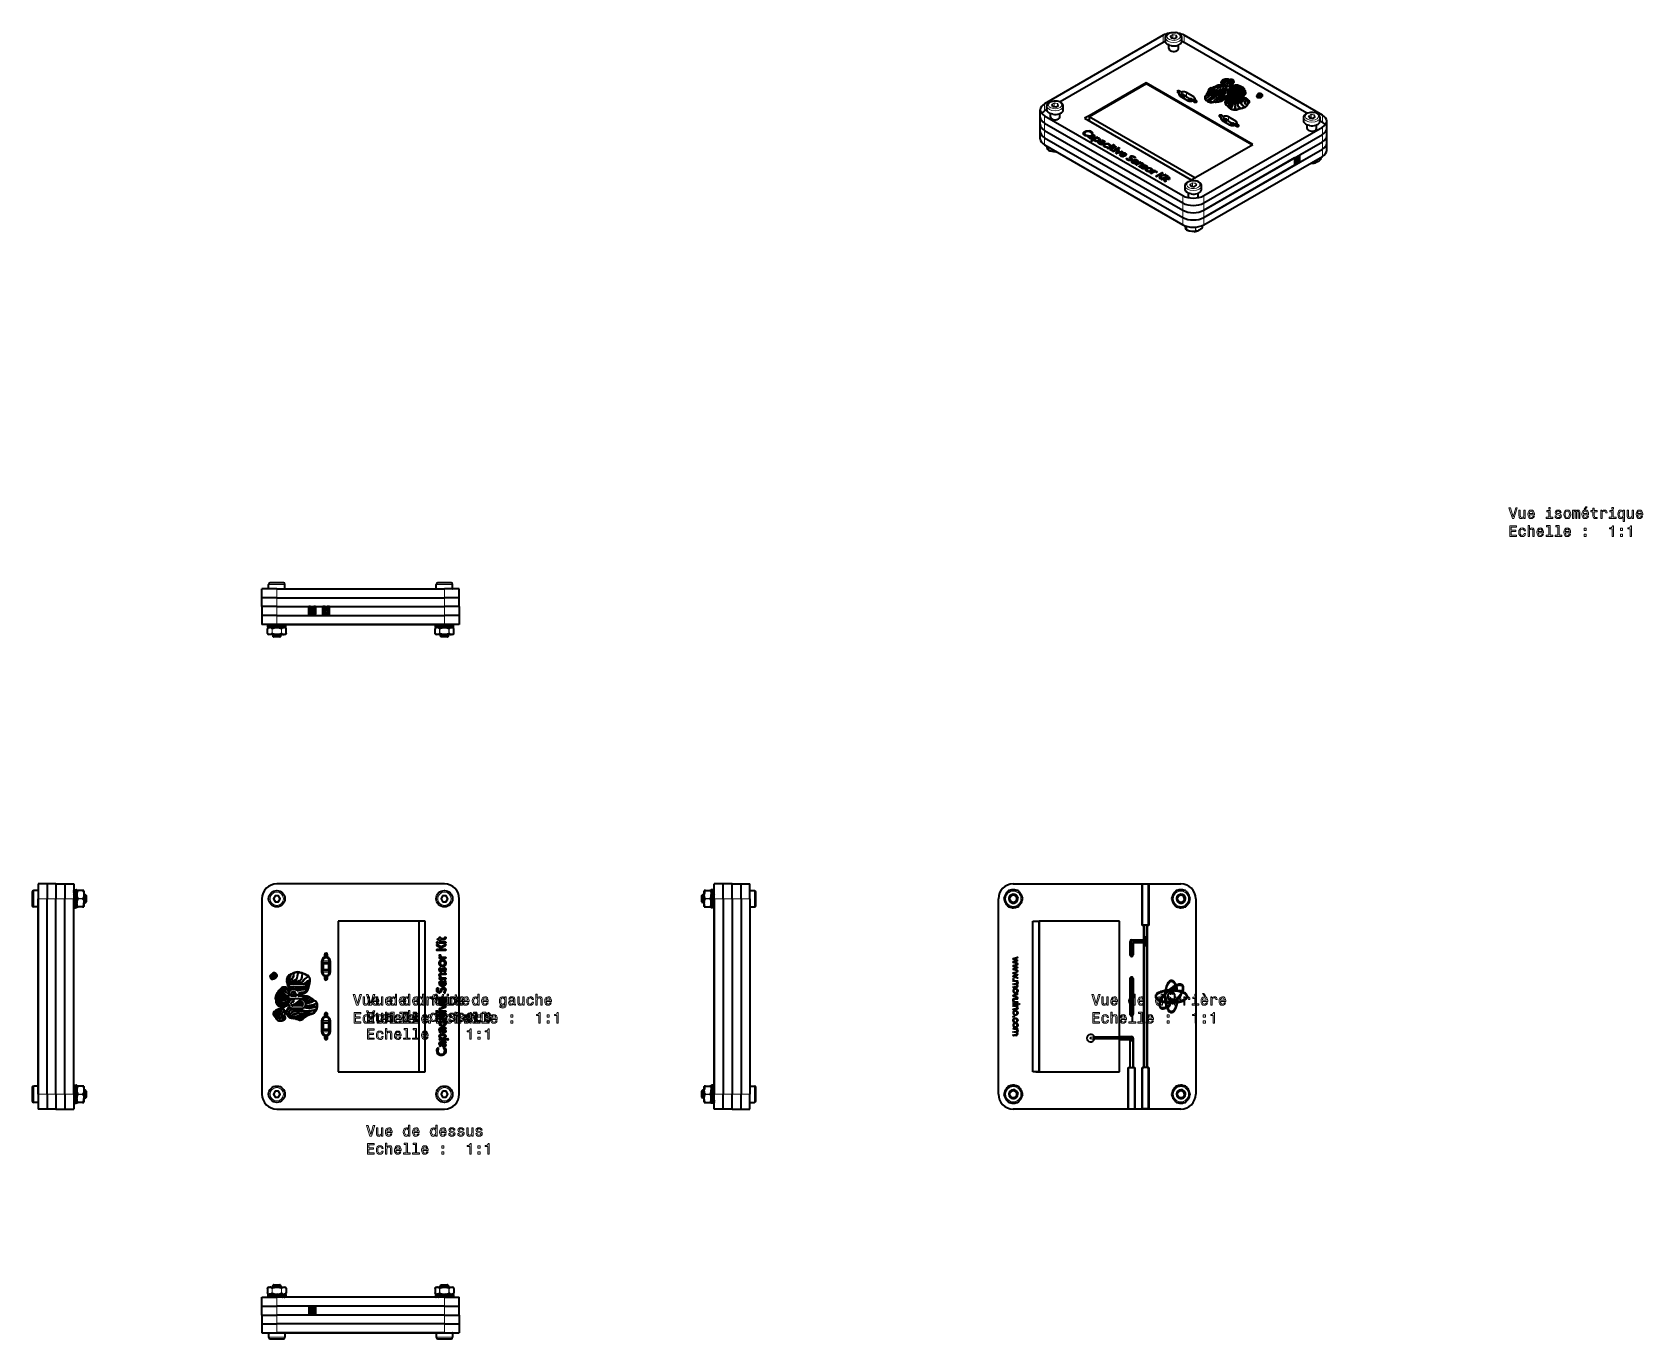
# Model space of a CAD drawing. Extents: x 315 to 857, y 212 to 651.
import ezdxf

# ---------------------------------------------------------------- set-up
doc = ezdxf.new("R2010")
doc.units = 0

msp = doc.modelspace()

# ---------------------------------------------------------------- linework, layer by layer
at = {"color": 7, "lineweight": 35}
for p, q in [((695.57, 650.34), (655.71, 627.33)), ((749.14, 623.5), (702.64, 650.34)), ((695.57, 647.89), (660.98, 627.92)), ((695.57, 647.89), (660.98, 627.92)), ((743.87, 624.09), (702.64, 647.89)), ((743.87, 624.09), (702.64, 647.89)), ((689.84, 634.37), (670.66, 623.3)), ((689.84, 633.96), (670.66, 622.89)), ((725.73, 613.65), (689.84, 634.37)), ((725.38, 613.44), (689.84, 633.96)), ((655.71, 623.24), (702.2, 596.4)), ((655.71, 620.79), (702.2, 593.95)), ((655.71, 620.79), (702.2, 593.95)), ((655.71, 618.34), (702.2, 591.5)), ((655.71, 618.34), (702.2, 591.5)), ((669.16, 622.44), (705.06, 601.71)), ((706.21, 602.37), (670.66, 622.89)), ((709.28, 596.4), (749.14, 619.41)), ((655.71, 615.9), (702.2, 589.05)), ((655.71, 615.9), (702.2, 589.05)), ((655.71, 613.45), (702.2, 586.6)), ((706.56, 602.58), (725.73, 613.65)), ((709.28, 593.95), (749.14, 616.96)), ((709.28, 593.95), (749.14, 616.96)), ((709.28, 591.5), (749.14, 614.52)), ((709.28, 589.05), (749.14, 612.07)), ((709.28, 586.6), (749.14, 609.62)), ((709.28, 591.5), (739.92, 609.19)), ((709.28, 589.05), (739.92, 606.74)), ((397.41, 464.11), (453.79, 464.11)), ((397.41, 461.11), (453.79, 461.11)), ((397.41, 461.11), (453.79, 461.11)), ((397.41, 458.11), (453.79, 458.11)), ((415.12, 458.11), (453.79, 458.11)), ((397.41, 455.11), (453.79, 455.11)), ((397.41, 452.11), (453.79, 452.11)), ((450.9, 452.11), (400.31, 452.11)), ((415.12, 455.11), (453.79, 455.11)), ((453.79, 364.84), (397.41, 364.84)), ((453.79, 364.84), (397.41, 364.84)), ((645.17, 364.84), (688.51, 364.84)), ((645.17, 364.84), (701.55, 364.84)), ((317.12, 294.08), (317.12, 359.84)), ((320.12, 294.08), (320.12, 359.84)), ((320.12, 294.08), (320.12, 359.84)), ((323.12, 294.08), (323.12, 359.84)), ((323.12, 294.08), (323.12, 359.84)), ((326.12, 294.08), (326.12, 359.84)), ((326.12, 294.08), (326.12, 359.84)), ((329.12, 294.08), (329.12, 359.84)), ((392.41, 359.84), (392.41, 294.08)), ((392.41, 359.84), (392.41, 294.08)), ((458.79, 294.08), (458.79, 359.84)), ((458.79, 294.08), (458.79, 359.84)), ((544.58, 359.84), (544.58, 294.08)), ((547.58, 359.84), (547.58, 294.08)), ((547.58, 359.84), (547.58, 294.08)), ((550.58, 359.84), (550.58, 294.08)), ((550.58, 359.84), (550.58, 294.08)), ((553.58, 359.84), (553.58, 294.08)), ((553.58, 359.84), (553.58, 294.08)), ((556.58, 359.84), (556.58, 294.08)), ((640.17, 294.08), (640.17, 359.84)), ((640.17, 294.08), (640.17, 359.84)), ((706.55, 359.84), (706.55, 294.08)), ((706.55, 359.84), (706.55, 294.08)), ((317.12, 357.19), (317.12, 296.73)), ((418.03, 352.35), (418.03, 301.58)), ((445.14, 352.35), (418.03, 352.35)), ((445.14, 352.35), (445.14, 301.58)), ((447.26, 301.58), (447.26, 352.35)), ((447.26, 301.58), (447.26, 352.35)), ((544.58, 297.01), (544.58, 356.91)), ((651.7, 301.58), (651.7, 352.35)), ((653.82, 352.35), (653.82, 301.58)), ((653.82, 301.58), (653.82, 352.34)), ((680.92, 352.34), (653.82, 352.34)), ((680.92, 313.45), (680.92, 352.34)), ((689.11, 303.08), (689.11, 344.96)), ((689.14, 303.03), (689.14, 344.03)), ((690.14, 303.03), (690.14, 344.03)), ((690.17, 344.96), (690.17, 303.08)), ((418.03, 301.58), (445.14, 301.58)), ((652.74, 301.58), (680.92, 301.58)), ((397.41, 289.08), (453.79, 289.08)), ((397.41, 289.08), (453.79, 289.08)), ((683.84, 289.08), (645.17, 289.08)), ((701.55, 289.08), (645.17, 289.08)), ((453.79, 225.79), (397.41, 225.79)), ((453.79, 222.79), (397.41, 222.79)), ((453.79, 222.79), (410.46, 222.79)), ((453.79, 219.79), (397.41, 219.79)), ((453.79, 216.79), (397.41, 216.79)), ((453.79, 216.79), (397.41, 216.79)), ((453.79, 219.79), (410.46, 219.79)), ((453.79, 213.79), (397.41, 213.79)), ((400.07, 213.79), (451.14, 213.79))]:
    msp.add_line(p, q, dxfattribs=at)
at = {"color": 7, "lineweight": 13, "ltscale": 0.061237}
for p, q in [((695.57, 647.89), (695.57, 650.34)), ((702.64, 647.89), (702.64, 650.34)), ((655.71, 624.88), (655.71, 627.33)), ((655.71, 620.79), (655.71, 623.24)), ((749.14, 621.05), (749.14, 623.5)), ((655.71, 618.34), (655.71, 615.9)), ((749.14, 614.52), (749.14, 616.96)), ((749.14, 612.07), (749.14, 609.62)), ((702.2, 593.95), (702.2, 596.4)), ((709.28, 593.95), (709.28, 596.4)), ((702.2, 591.5), (702.2, 593.95)), ((709.28, 591.5), (709.28, 593.95)), ((702.2, 589.05), (702.2, 586.6)), ((709.28, 589.05), (709.28, 586.6))]:
    msp.add_line(p, q, dxfattribs=at)
at = {"color": 7, "lineweight": 13, "ltscale": 0.022391}
for p, q in [((698.75, 650.59), (697.98, 650.14)), ((699.46, 649.28), (700.24, 649.73)), ((705.42, 600.66), (704.65, 600.21))]:
    msp.add_line(p, q, dxfattribs=at)
at = {"color": 7, "lineweight": 13, "ltscale": 0.022392}
for p, q in [((698.79, 650.53), (698.01, 650.08)), ((658.89, 627.57), (658.11, 627.12)), ((658.92, 627.51), (658.15, 627.06)), ((659.6, 626.27), (660.37, 626.71)), ((745.25, 623.74), (744.48, 623.29)), ((745.29, 623.68), (744.51, 623.23)), ((705.39, 600.72), (704.61, 600.28))]:
    msp.add_line(p, q, dxfattribs=at)
at = {"color": 7, "lineweight": 13, "ltscale": 0.027277}
for p, q in [((698.79, 649.44), (698.79, 650.53)), ((698.84, 649.44), (698.84, 650.53)), ((658.92, 626.42), (658.92, 627.51)), ((658.97, 626.43), (658.97, 627.52)), ((745.29, 622.59), (745.29, 623.68)), ((745.34, 622.6), (745.34, 623.69)), ((705.42, 599.57), (705.42, 600.66)), ((705.47, 599.58), (705.47, 600.67))]:
    msp.add_line(p, q, dxfattribs=at)
at = {"color": 7, "lineweight": 13, "ltscale": 0.026804}
for p, q in [((699.9, 650.37), (698.84, 650.53)), ((699.91, 650.44), (698.85, 650.6)), ((698.31, 649.43), (699.37, 649.27)), ((746.4, 623.52), (745.34, 623.69)), ((744.81, 622.58), (745.86, 622.42)), ((704.94, 599.57), (706, 599.4)), ((706.54, 600.58), (705.48, 600.74))]:
    msp.add_line(p, q, dxfattribs=at)
at = {"color": 7, "lineweight": 13, "ltscale": 0.0205}
for p, q in [((699.9, 649.55), (699.9, 650.37)), ((660.03, 626.53), (660.03, 627.35)), ((746.4, 622.7), (746.4, 623.52))]:
    msp.add_line(p, q, dxfattribs=at)
at = {"color": 7, "lineweight": 13, "ltscale": 0.01686}
for p, q in [((700.22, 649.74), (699.93, 650.35)), ((746.71, 622.89), (746.43, 623.5)), ((746.76, 622.94), (746.48, 623.55))]:
    msp.add_line(p, q, dxfattribs=at)
at = {"color": 7, "lineweight": 13, "ltscale": 0.019479}
for p, q in [((699.93, 649.57), (699.93, 650.35)), ((660.06, 626.55), (660.06, 627.33)), ((746.43, 622.72), (746.43, 623.5)), ((706.56, 599.71), (706.56, 600.49))]:
    msp.add_line(p, q, dxfattribs=at)
at = {"color": 7, "lineweight": 13, "ltscale": 0.016861}
for p, q in [((700.26, 649.79), (699.98, 650.4)), ((697.95, 650.08), (698.24, 649.47)), ((660.4, 626.77), (660.11, 627.38)), ((744.45, 623.24), (744.73, 622.63)), ((704.58, 600.22), (704.87, 599.61)), ((706.85, 599.87), (706.56, 600.49)), ((706.9, 599.92), (706.61, 600.53))]:
    msp.add_line(p, q, dxfattribs=at)
at = {"color": 7, "lineweight": 35, "ltscale": 0.028577}
for p, q in [((696.36, 648.38), (696.36, 649.53)), ((656.49, 625.37), (656.49, 626.51)), ((748.36, 621.54), (748.36, 622.68)), ((741.22, 609.29), (740.23, 608.71)), ((740.23, 607.57), (740.23, 608.71)), ((740.23, 607.57), (741.22, 608.14)), ((741.22, 609.29), (741.22, 608.14)), ((708.49, 598.52), (708.49, 599.66))]:
    msp.add_line(p, q, dxfattribs=at)
at = {"color": 7, "lineweight": 35, "ltscale": 0.030066}
for p, q in [((697.51, 645.85), (697.51, 647.06)), ((657.64, 622.84), (657.64, 624.04))]:
    msp.add_line(p, q, dxfattribs=at)
at = {"color": 7, "lineweight": 35, "ltscale": 0.01686}
msp.add_line((698, 650.06), (698.28, 649.45), dxfattribs=at)
at = {"color": 7, "lineweight": 13, "ltscale": 0.001213}
for p, q in [((698.01, 650.03), (698.01, 650.08)), ((719.47, 632.75), (719.47, 632.7)), ((658.15, 627.01), (658.15, 627.06)), ((704.65, 600.17), (704.65, 600.21))]:
    msp.add_line(p, q, dxfattribs=at)
at = {"color": 7, "lineweight": 35, "ltscale": 0.026806}
for p, q in [((698.31, 649.44), (699.37, 649.28)), ((744.81, 622.59), (745.87, 622.43))]:
    msp.add_line(p, q, dxfattribs=at)
at = {"color": 7, "lineweight": 13, "ltscale": 0.002202}
msp.add_line((698.72, 649.38), (698.79, 649.44), dxfattribs=at)
at = {"color": 7, "lineweight": 13, "ltscale": 0.001009}
msp.add_line((698.79, 649.37), (698.82, 649.39), dxfattribs=at)
at = {"color": 7, "lineweight": 13, "ltscale": 0.001325}
for p, q in [((698.84, 649.44), (698.82, 649.39)), ((658.97, 626.43), (658.95, 626.38)), ((705.47, 599.58), (705.45, 599.53))]:
    msp.add_line(p, q, dxfattribs=at)
at = {"color": 7, "lineweight": 13, "ltscale": 0.004038}
for p, q in [((698.97, 649.34), (698.82, 649.39)), ((659.1, 626.32), (658.95, 626.38)), ((745.47, 622.49), (745.32, 622.55)), ((705.6, 599.48), (705.45, 599.53))]:
    msp.add_line(p, q, dxfattribs=at)
at = {"color": 7, "lineweight": 35, "ltscale": 0.022393}
msp.add_line((699.44, 649.28), (700.21, 649.73), dxfattribs=at)
at = {"color": 7, "lineweight": 35, "ltscale": 0.000189516}
for p, q in [((700.21, 649.73), (700.22, 649.74)), ((660.35, 626.72), (660.35, 626.72))]:
    msp.add_line(p, q, dxfattribs=at)
at = {"color": 7, "lineweight": 35, "ltscale": 0.030067}
for p, q in [((700.71, 645.85), (700.71, 647.06)), ((660.84, 622.84), (660.84, 624.04)), ((747.21, 619.01), (747.21, 620.21)), ((707.34, 595.99), (707.34, 597.19))]:
    msp.add_line(p, q, dxfattribs=at)
at = {"color": 7, "lineweight": 35, "ltscale": 0.028578}
for p, q in [((701.86, 648.38), (701.86, 649.53)), ((661.99, 625.37), (661.99, 626.51)), ((742.86, 621.54), (742.86, 622.68)), ((702.99, 598.52), (702.99, 599.66))]:
    msp.add_line(p, q, dxfattribs=at)
at = {"color": 7, "lineweight": 35, "ltscale": 0.010207}
for p, q in [((689.84, 634.37), (689.84, 633.96)), ((718.97, 635.38), (718.97, 634.98)), ((713.37, 630.35), (713.37, 629.94)), ((714.06, 630.04), (714.06, 629.63)), ((714.1, 629.91), (714.1, 629.5)), ((714.34, 633.51), (714.34, 633.1)), ((714.89, 629.72), (714.89, 629.31)), ((715.43, 629.85), (715.43, 629.44)), ((715.89, 629.24), (715.89, 628.83)), ((715.89, 629.14), (715.89, 628.74)), ((715.89, 629.08), (715.89, 628.67)), ((715.89, 629.06), (715.89, 628.65)), ((715.92, 629.78), (715.92, 629.37)), ((715.97, 629.33), (715.97, 628.92)), ((715.99, 630.15), (715.99, 629.75)), ((716.27, 632.02), (716.27, 631.61)), ((716.32, 632.03), (716.32, 631.62)), ((716.43, 632.05), (716.43, 631.64)), ((716.9, 632.08), (716.9, 631.67)), ((716.98, 632.07), (716.98, 631.66)), ((717.36, 631.14), (717.36, 630.73)), ((717.41, 631.27), (717.41, 630.87)), ((717.62, 630.27), (717.62, 629.87)), ((717.67, 630.31), (717.67, 629.9)), ((717.7, 631.88), (717.7, 631.47)), ((717.74, 632.27), (717.74, 631.86)), ((717.75, 632.29), (717.75, 631.89)), ((717.75, 632.29), (717.75, 631.88)), ((717.78, 631.96), (717.78, 631.56)), ((717.78, 631.84), (717.78, 631.43)), ((717.81, 628.71), (717.81, 628.3)), ((717.82, 631.82), (717.82, 631.41)), ((717.87, 631.78), (717.87, 631.37)), ((717.9, 629.76), (717.9, 629.35)), ((717.93, 628.92), (717.93, 628.51)), ((717.94, 629.7), (717.94, 629.29)), ((718, 631.66), (718, 631.26)), ((718.08, 631.58), (718.08, 631.17)), ((718.09, 631.56), (718.09, 631.15)), ((718.12, 631.52), (718.12, 631.11)), ((719.26, 629.37), (719.26, 628.96)), ((719.34, 630.94), (719.34, 630.53)), ((719.41, 630.9), (719.41, 630.49)), ((719.69, 629.59), (719.69, 629.18)), ((719.79, 629.73), (719.79, 629.33)), ((720.04, 630.53), (720.04, 630.13)), ((720.12, 630.49), (720.12, 630.08)), ((720.51, 630.1), (720.51, 629.69)), ((720.6, 628.71), (720.6, 628.3)), ((721.35, 629.14), (721.35, 628.73)), ((721.42, 629.18), (721.42, 628.77)), ((721.77, 629.35), (721.77, 628.94)), ((721.8, 629.43), (721.8, 629.02)), ((721.84, 629.36), (721.84, 628.95)), ((723.39, 629.06), (723.39, 628.66)), ((723.77, 628.65), (723.77, 628.24)), ((723.78, 628.92), (723.78, 628.51)), ((723.83, 628.82), (723.83, 628.41)), ((670.66, 623.3), (670.66, 622.89)), ((717.12, 628.18), (717.12, 627.77)), ((717.42, 628.41), (717.42, 628)), ((717.7, 627.76), (717.7, 627.35)), ((718.28, 627.37), (718.28, 626.96)), ((718.36, 627.41), (718.36, 627)), ((719.61, 628.14), (719.61, 627.73)), ((719.71, 628.19), (719.71, 627.79)), ((719.82, 626.88), (719.82, 626.47)), ((672.3, 616.35), (672.3, 615.94)), ((672.62, 615.13), (672.62, 614.73)), ((673.91, 614.49), (673.91, 614.08)), ((675.62, 614.44), (675.62, 614.03)), ((675.89, 613.29), (675.89, 612.88)), ((678.08, 612.23), (678.08, 611.82)), ((681.4, 610.1), (681.4, 609.69)), ((682.82, 610.27), (682.82, 609.86)), ((683.46, 608.95), (683.46, 608.54)), ((683.61, 608.88), (683.61, 608.47)), ((684.78, 609.34), (684.78, 608.93)), ((685.85, 609.6), (685.85, 609.19)), ((686.8, 607.97), (686.8, 607.56)), ((688.48, 605.97), (688.48, 605.56)), ((689.12, 606.51), (689.12, 606.11)), ((689.34, 606.27), (689.34, 605.86)), ((690.05, 605.57), (690.05, 605.16)), ((691.62, 605.11), (691.62, 604.7)), ((694.69, 603.13), (694.69, 602.72)), ((694.95, 603.28), (694.95, 602.87)), ((696.19, 601.77), (696.19, 601.37))]:
    msp.add_line(p, q, dxfattribs=at)
at = {"color": 7, "lineweight": 35, "ltscale": 0.00197}
for p, q in [((715.06, 634.64), (715.02, 634.57)), ((715.97, 628.93), (715.97, 629.01))]:
    msp.add_line(p, q, dxfattribs=at)
at = {"color": 7, "lineweight": 35, "ltscale": 0.006577}
msp.add_line((715.02, 634.57), (715.02, 634.31), dxfattribs=at)
at = {"color": 7, "lineweight": 13, "ltscale": 0.004626}
msp.add_line((715.06, 634.64), (715.06, 634.46), dxfattribs=at)
at = {"color": 7, "lineweight": 35, "ltscale": 0.003764}
msp.add_line((715.06, 634.42), (715.06, 634.27), dxfattribs=at)
at = {"color": 7, "lineweight": 13, "ltscale": 0.002219}
msp.add_line((715.08, 634.34), (715.08, 634.25), dxfattribs=at)
at = {"color": 7, "lineweight": 35, "ltscale": 0.001203}
msp.add_line((715.11, 634.59), (715.13, 634.63), dxfattribs=at)
at = {"color": 7, "lineweight": 35, "ltscale": 0.001701}
for p, q in [((715.11, 634.59), (715.11, 634.52)), ((724.51, 627.92), (724.49, 627.85))]:
    msp.add_line(p, q, dxfattribs=at)
at = {"color": 7, "lineweight": 13, "ltscale": 0.002791}
msp.add_line((715.25, 634.92), (715.25, 634.81), dxfattribs=at)
at = {"color": 7, "lineweight": 35, "ltscale": 0.003669}
msp.add_line((715.34, 634.14), (715.48, 634.1), dxfattribs=at)
at = {"color": 7, "lineweight": 35, "ltscale": 0.000991822}
msp.add_line((715.38, 635.07), (715.36, 635.04), dxfattribs=at)
at = {"color": 7, "lineweight": 35, "ltscale": 0.002315}
msp.add_line((715.36, 635.04), (715.36, 634.95), dxfattribs=at)
at = {"color": 7, "lineweight": 35, "ltscale": 0.001979}
for p, q in [((715.45, 634.16), (715.37, 634.18)), ((728.67, 629.69), (728.67, 629.61))]:
    msp.add_line(p, q, dxfattribs=at)
at = {"color": 7, "lineweight": 13, "ltscale": 0.001239}
for p, q in [((715.37, 634.18), (715.37, 634.13)), ((719.03, 633.14), (719.03, 633.09))]:
    msp.add_line(p, q, dxfattribs=at)
at = {"color": 7, "lineweight": 13, "ltscale": 0.002245}
msp.add_line((715.38, 635.07), (715.38, 634.98), dxfattribs=at)
at = {"color": 7, "lineweight": 35, "ltscale": 0.000105826}
msp.add_line((715.45, 635.04), (715.45, 635.04), dxfattribs=at)
at = {"color": 7, "lineweight": 35, "ltscale": 0.003517}
msp.add_line((715.45, 635.04), (715.45, 634.9), dxfattribs=at)
at = {"color": 7, "lineweight": 35, "ltscale": 0.001237}
msp.add_line((715.45, 634.16), (715.45, 634.11), dxfattribs=at)
at = {"color": 7, "lineweight": 35, "ltscale": 0.00311}
msp.add_line((715.48, 634.1), (715.6, 634.07), dxfattribs=at)
at = {"color": 7, "lineweight": 35, "ltscale": 0.002348}
msp.add_line((715.63, 634.11), (715.54, 634.13), dxfattribs=at)
at = {"color": 7, "lineweight": 35, "ltscale": 0.001201}
for p, q in [((715.54, 634.13), (715.54, 634.09)), ((698.5, 325.14), (698.49, 325.19))]:
    msp.add_line(p, q, dxfattribs=at)
at = {"color": 7, "lineweight": 35, "ltscale": 0.001193}
for p, q in [((715.63, 634.11), (715.63, 634.07)), ((720.1, 629.16), (720.14, 629.19))]:
    msp.add_line(p, q, dxfattribs=at)
at = {"color": 7, "lineweight": 13, "ltscale": 0.001917}
msp.add_line((715.88, 634.56), (715.88, 634.48), dxfattribs=at)
at = {"color": 7, "lineweight": 35, "ltscale": 0.001064}
msp.add_line((716.11, 635.5), (716.07, 635.48), dxfattribs=at)
at = {"color": 7, "lineweight": 35, "ltscale": 0.003853}
msp.add_line((716.07, 635.48), (716.07, 635.33), dxfattribs=at)
at = {"color": 7, "lineweight": 35, "ltscale": 0.001037}
msp.add_line((716.07, 635.43), (716.07, 635.38), dxfattribs=at)
at = {"color": 7, "lineweight": 35, "ltscale": 0.002025}
for p, q in [((716.07, 635.43), (716.07, 635.34)), ((718.78, 630.95), (718.71, 630.91)), ((329.96, 360.82), (330.01, 360.88)), ((329.96, 295.06), (330.01, 295.12)), ((543.74, 293.1), (543.69, 293.04))]:
    msp.add_line(p, q, dxfattribs=at)
at = {"color": 7, "lineweight": 35, "ltscale": 0.008353}
for p, q in [((716.11, 635.5), (716.11, 635.16)), ((717.26, 626.54), (717.01, 626.77))]:
    msp.add_line(p, q, dxfattribs=at)
at = {"color": 7, "lineweight": 35, "ltscale": 9.21737e-05}
msp.add_line((716.14, 635.46), (716.15, 635.46), dxfattribs=at)
at = {"color": 7, "lineweight": 35, "ltscale": 0.00739}
msp.add_line((716.14, 635.38), (716.14, 635.09), dxfattribs=at)
at = {"color": 7, "lineweight": 35, "ltscale": 0.001529}
msp.add_line((716.2, 633.97), (716.2, 633.91), dxfattribs=at)
at = {"color": 7, "lineweight": 35, "ltscale": 0.003416}
msp.add_line((716.2, 633.97), (716.2, 633.84), dxfattribs=at)
at = {"color": 7, "lineweight": 35, "ltscale": 0.000212097}
msp.add_line((716.79, 635.56), (716.79, 635.56), dxfattribs=at)
at = {"color": 7, "lineweight": 35, "ltscale": 0.000962928}
msp.add_line((716.85, 635.61), (716.81, 635.61), dxfattribs=at)
at = {"color": 7, "lineweight": 35, "ltscale": 0.005893}
msp.add_line((716.81, 635.61), (716.81, 635.38), dxfattribs=at)
at = {"color": 7, "lineweight": 35, "ltscale": 0.001023}
msp.add_line((716.89, 635.61), (716.85, 635.61), dxfattribs=at)
at = {"color": 7, "lineweight": 35, "ltscale": 0.008966}
msp.add_line((716.85, 635.61), (716.85, 635.25), dxfattribs=at)
at = {"color": 7, "lineweight": 35, "ltscale": 0.000433481}
msp.add_line((716.86, 635.57), (716.88, 635.56), dxfattribs=at)
at = {"color": 7, "lineweight": 35, "ltscale": 0.000164795}
msp.add_line((716.86, 635.56), (716.86, 635.57), dxfattribs=at)
at = {"color": 7, "lineweight": 35, "ltscale": 0.008746}
msp.add_line((716.86, 635.56), (716.86, 635.21), dxfattribs=at)
at = {"color": 7, "lineweight": 35, "ltscale": 0.001118}
msp.add_line((716.89, 635.61), (716.89, 635.56), dxfattribs=at)
at = {"color": 7, "lineweight": 35, "ltscale": 0.002944}
msp.add_line((717.32, 635.51), (717.43, 635.5), dxfattribs=at)
at = {"color": 7, "lineweight": 35, "ltscale": 0.002914}
msp.add_line((717.45, 635.54), (717.34, 635.56), dxfattribs=at)
at = {"color": 7, "lineweight": 13, "ltscale": 0.001152}
msp.add_line((717.34, 635.56), (717.34, 635.51), dxfattribs=at)
at = {"color": 7, "lineweight": 35, "ltscale": 2.61188e-05}
msp.add_line((717.43, 635.5), (717.44, 635.5), dxfattribs=at)
at = {"color": 7, "lineweight": 35, "ltscale": 0.000979915}
msp.add_line((717.49, 635.53), (717.45, 635.54), dxfattribs=at)
at = {"color": 7, "lineweight": 35, "ltscale": 0.003601}
msp.add_line((717.45, 635.54), (717.45, 635.39), dxfattribs=at)
at = {"color": 7, "lineweight": 35, "ltscale": 0.00348}
msp.add_line((717.63, 635.52), (717.49, 635.53), dxfattribs=at)
at = {"color": 7, "lineweight": 13, "ltscale": 0.007141}
msp.add_line((717.49, 635.53), (717.49, 635.25), dxfattribs=at)
at = {"color": 7, "lineweight": 35, "ltscale": 0.002556}
for p, q in [((717.52, 635.48), (717.62, 635.47)), ((717.87, 631.78), (717.94, 631.85))]:
    msp.add_line(p, q, dxfattribs=at)
at = {"color": 7, "lineweight": 35, "ltscale": 0.007637}
msp.add_line((717.52, 635.48), (717.52, 635.18), dxfattribs=at)
at = {"color": 7, "lineweight": 13, "ltscale": 0.001129}
for p, q in [((717.63, 635.52), (717.63, 635.47)), ((727.74, 629.44), (727.74, 629.4))]:
    msp.add_line(p, q, dxfattribs=at)
at = {"color": 7, "lineweight": 35, "ltscale": 0.002552}
for p, q in [((718.22, 635.49), (718.11, 635.49)), ((717.15, 627.48), (717.18, 627.58))]:
    msp.add_line(p, q, dxfattribs=at)
at = {"color": 7, "lineweight": 13, "ltscale": 0.001111}
for p, q in [((718.11, 635.49), (718.11, 635.45)), ((728.37, 629.9), (728.37, 629.86)), ((719.69, 625.31), (719.69, 625.26))]:
    msp.add_line(p, q, dxfattribs=at)
at = {"color": 7, "lineweight": 35, "ltscale": 0.00145}
for p, q in [((718.11, 635.45), (718.17, 635.45)), ((404.69, 327.85), (404.74, 327.82))]:
    msp.add_line(p, q, dxfattribs=at)
at = {"color": 7, "lineweight": 35, "ltscale": 0.004897}
msp.add_line((718.41, 635.48), (718.22, 635.49), dxfattribs=at)
at = {"color": 7, "lineweight": 13, "ltscale": 0.006424}
msp.add_line((718.22, 635.49), (718.22, 635.23), dxfattribs=at)
at = {"color": 7, "lineweight": 35, "ltscale": 0.003957}
msp.add_line((718.25, 635.44), (718.4, 635.44), dxfattribs=at)
at = {"color": 7, "lineweight": 35, "ltscale": 0.007425}
msp.add_line((718.25, 635.44), (718.25, 635.15), dxfattribs=at)
at = {"color": 7, "lineweight": 13, "ltscale": 0.001112}
for p, q in [((718.41, 635.48), (718.41, 635.44)), ((720.31, 630.54), (720.31, 630.49))]:
    msp.add_line(p, q, dxfattribs=at)
at = {"color": 7, "lineweight": 35, "ltscale": 0.007972}
msp.add_line((718.96, 634.11), (718.77, 633.86), dxfattribs=at)
at = {"color": 7, "lineweight": 35, "ltscale": 0.008692}
msp.add_line((718.82, 633.81), (719.03, 634.09), dxfattribs=at)
at = {"color": 7, "lineweight": 35, "ltscale": 0.001983}
msp.add_line((718.9, 635.36), (718.89, 635.28), dxfattribs=at)
at = {"color": 7, "lineweight": 35, "ltscale": 0.000130371}
msp.add_line((718.89, 635.36), (718.9, 635.36), dxfattribs=at)
at = {"color": 7, "lineweight": 35, "ltscale": 0.003955}
msp.add_line((718.9, 635.36), (718.9, 635.2), dxfattribs=at)
at = {"color": 7, "lineweight": 35, "ltscale": 0.001004}
for p, q in [((718.97, 635.38), (718.93, 635.4)), ((409.24, 326.12), (409.28, 326.1))]:
    msp.add_line(p, q, dxfattribs=at)
at = {"color": 7, "lineweight": 35, "ltscale": 0.00919}
msp.add_line((718.93, 635.4), (718.93, 635.03), dxfattribs=at)
at = {"color": 7, "lineweight": 35, "ltscale": 0.000564884}
msp.add_line((718.97, 634.98), (718.95, 634.98), dxfattribs=at)
at = {"color": 7, "lineweight": 35, "ltscale": 0.000142529}
msp.add_line((718.96, 634.12), (718.96, 634.11), dxfattribs=at)
at = {"color": 7, "lineweight": 35, "ltscale": 0.002782}
msp.add_line((718.96, 634.12), (718.96, 634), dxfattribs=at)
at = {"color": 7, "lineweight": 13, "ltscale": 0.002783}
msp.add_line((718.96, 634.11), (718.96, 634), dxfattribs=at)
at = {"color": 7, "lineweight": 35, "ltscale": 0.001411}
for p, q in [((718.97, 635.33), (719.02, 635.3)), ((723.07, 626.18), (723.07, 626.13))]:
    msp.add_line(p, q, dxfattribs=at)
at = {"color": 7, "lineweight": 35, "ltscale": 0.001107}
msp.add_line((718.97, 635.28), (718.97, 635.33), dxfattribs=at)
at = {"color": 7, "lineweight": 35, "ltscale": 0.008836}
msp.add_line((718.97, 635.28), (718.97, 634.93), dxfattribs=at)
at = {"color": 7, "lineweight": 35, "ltscale": 0.00278}
msp.add_line((719, 634.17), (719, 634.06), dxfattribs=at)
at = {"color": 7, "lineweight": 35, "ltscale": 0.000898976}
msp.add_line((719.02, 635.3), (719.05, 635.28), dxfattribs=at)
at = {"color": 7, "lineweight": 35, "ltscale": 0.00168}
msp.add_line((719.03, 634.09), (719.07, 634.15), dxfattribs=at)
at = {"color": 7, "lineweight": 35, "ltscale": 5.41848e-05}
msp.add_line((719.08, 635.33), (719.08, 635.33), dxfattribs=at)
at = {"color": 7, "lineweight": 35, "ltscale": 0.000941358}
msp.add_line((719.11, 635.31), (719.08, 635.33), dxfattribs=at)
at = {"color": 7, "lineweight": 35, "ltscale": 0.001668}
msp.add_line((719.08, 635.33), (719.08, 635.26), dxfattribs=at)
at = {"color": 7, "lineweight": 13, "ltscale": 0.001663}
msp.add_line((719.08, 635.33), (719.08, 635.27), dxfattribs=at)
at = {"color": 7, "lineweight": 13, "ltscale": 0.001791}
msp.add_line((719.11, 635.31), (719.11, 635.24), dxfattribs=at)
at = {"color": 7, "lineweight": 35, "ltscale": 0.000403332}
msp.add_line((719.25, 634.55), (719.24, 634.53), dxfattribs=at)
at = {"color": 7, "lineweight": 13, "ltscale": 0.00361}
msp.add_line((719.24, 634.53), (719.24, 634.39), dxfattribs=at)
at = {"color": 7, "lineweight": 35, "ltscale": 0.003694}
msp.add_line((719.25, 634.55), (719.25, 634.4), dxfattribs=at)
at = {"color": 7, "lineweight": 35, "ltscale": 0.000266994}
msp.add_line((719.28, 634.62), (719.28, 634.61), dxfattribs=at)
at = {"color": 7, "lineweight": 13, "ltscale": 0.004352}
msp.add_line((719.28, 634.62), (719.28, 634.45), dxfattribs=at)
at = {"color": 7, "lineweight": 35, "ltscale": 0.004265}
msp.add_line((719.28, 634.61), (719.28, 634.44), dxfattribs=at)
at = {"color": 7, "lineweight": 35, "ltscale": 0.007709}
msp.add_line((719.31, 634.82), (719.31, 634.51), dxfattribs=at)
at = {"color": 7, "lineweight": 35, "ltscale": 0.001229}
for p, q in [((719.34, 634.65), (719.31, 634.7)), ((748.63, 608.73), (748.61, 608.69)), ((708.77, 585.72), (708.75, 585.67))]:
    msp.add_line(p, q, dxfattribs=at)
at = {"color": 7, "lineweight": 35, "ltscale": 0.000842867}
msp.add_line((719.32, 634.52), (719.33, 634.55), dxfattribs=at)
at = {"color": 7, "lineweight": 35, "ltscale": 0.001753}
for p, q in [((719.33, 634.55), (719.36, 634.62)), ((715.02, 633.57), (715.02, 633.49))]:
    msp.add_line(p, q, dxfattribs=at)
at = {"color": 7, "lineweight": 13, "ltscale": 0.010207}
for p, q in [((719.34, 635.06), (719.34, 634.65)), ((713.68, 630.61), (713.68, 630.2)), ((715.09, 629.79), (715.09, 629.39)), ((715.81, 631.84), (715.81, 631.43)), ((715.89, 629.52), (715.89, 629.11)), ((715.92, 629.8), (715.92, 629.39)), ((718.33, 629.48), (718.33, 629.07)), ((718.78, 630.95), (718.78, 630.54)), ((719.34, 630.94), (719.34, 630.53)), ((719.55, 629.48), (719.55, 629.07)), ((721.63, 629.3), (721.63, 628.89)), ((721.78, 629.48), (721.78, 629.07)), ((728.86, 630.53), (728.86, 630.12)), ((716.93, 628.04), (716.93, 627.63)), ((717.54, 628.5), (717.54, 628.09)), ((717.73, 627.62), (717.73, 627.21)), ((717.74, 627.57), (717.74, 627.16)), ((718.84, 626.85), (718.84, 626.44)), ((719.87, 626.47), (719.87, 626.06)), ((724.05, 628.5), (724.05, 628.09)), ((672.01, 616.18), (672.01, 615.77)), ((672.4, 616.67), (672.4, 616.26)), ((674.18, 615.65), (674.18, 615.24)), ((675.33, 614.26), (675.33, 613.86)), ((675.72, 614.75), (675.72, 614.34)), ((677.43, 613.77), (677.43, 613.36)), ((678.94, 612.84), (678.94, 612.43)), ((680.45, 611.85), (680.45, 611.44)), ((681.35, 610.59), (681.35, 610.18)), ((684.78, 609.34), (684.78, 608.93)), ((686.88, 608.31), (686.88, 607.9)), ((687.72, 607.67), (687.72, 607.26)), ((688.71, 607.26), (688.71, 606.85)), ((689.34, 606.25), (689.34, 605.84)), ((689.52, 605.97), (689.52, 605.56)), ((697.04, 602.38), (697.04, 601.98))]:
    msp.add_line(p, q, dxfattribs=at)
at = {"color": 7, "lineweight": 35, "ltscale": 0.001148}
msp.add_line((719.36, 634.61), (719.34, 634.65), dxfattribs=at)
at = {"color": 7, "lineweight": 35, "ltscale": 0.017328}
for p, q in [((700.38, 631.17), (700.98, 630.82)), ((701.73, 631.25), (701.13, 631.6)), ((715.9, 623.07), (715.3, 623.42)), ((714.55, 622.99), (715.15, 622.64))]:
    msp.add_line(p, q, dxfattribs=at)
at = {"color": 7, "lineweight": 35, "ltscale": 0.01812}
for p, q in [((700.98, 630.82), (700.98, 630.1)), ((715.15, 622.64), (715.15, 621.91))]:
    msp.add_line(p, q, dxfattribs=at)
at = {"color": 7, "lineweight": 35, "ltscale": 0.004088}
msp.add_line((701.1, 630.19), (701.24, 630.11), dxfattribs=at)
at = {"color": 7, "lineweight": 13, "ltscale": 0.033188}
msp.add_line((701.13, 631.6), (701.13, 630.27), dxfattribs=at)
at = {"color": 7, "lineweight": 35, "ltscale": 0.006207}
for p, q in [((701.26, 630.21), (701.47, 630.09)), ((715.43, 622.03), (715.65, 621.91))]:
    msp.add_line(p, q, dxfattribs=at)
at = {"color": 7, "lineweight": 35, "ltscale": 0.071083}
for p, q in [((701.29, 629.84), (703.75, 628.42)), ((705.88, 629.66), (703.42, 631.08)), ((715.46, 621.66), (717.92, 620.24))]:
    msp.add_line(p, q, dxfattribs=at)
at = {"color": 7, "lineweight": 35, "ltscale": 0.00212}
for p, q in [((701.4, 630.13), (701.47, 630.09)), ((715.57, 621.95), (715.65, 621.91))]:
    msp.add_line(p, q, dxfattribs=at)
at = {"color": 7, "lineweight": 35, "ltscale": 0.024425}
msp.add_line((701.73, 631.25), (701.73, 630.28), dxfattribs=at)
at = {"color": 7, "lineweight": 35, "ltscale": 0.008566}
msp.add_line((702.79, 630.25), (703.09, 630.08), dxfattribs=at)
at = {"color": 7, "lineweight": 35, "ltscale": 0.001755}
for p, q in [((703.42, 629.66), (703.4, 629.72)), ((717.6, 621.48), (717.57, 621.54))]:
    msp.add_line(p, q, dxfattribs=at)
at = {"color": 7, "lineweight": 13, "ltscale": 0.035522}
for p, q in [((703.42, 631.08), (703.42, 629.66)), ((717.59, 622.9), (717.59, 621.48))]:
    msp.add_line(p, q, dxfattribs=at)
at = {"color": 7, "lineweight": 35, "ltscale": 0.000145632}
msp.add_line((703.42, 629.66), (703.42, 629.66), dxfattribs=at)
at = {"color": 7, "lineweight": 35, "ltscale": 0.035355}
for p, q in [((703.42, 629.66), (704.65, 628.95)), ((717.59, 621.48), (718.82, 620.77))]:
    msp.add_line(p, q, dxfattribs=at)
at = {"color": 7, "lineweight": 35, "ltscale": 0.002459}
msp.add_line((704.62, 628.95), (704.72, 628.96), dxfattribs=at)
at = {"color": 7, "lineweight": 35, "ltscale": 0.008564}
for p, q in [((705.18, 628.87), (705.48, 628.7)), ((719.35, 620.69), (719.65, 620.52))]:
    msp.add_line(p, q, dxfattribs=at)
at = {"color": 7, "lineweight": 13, "ltscale": 0.034041}
for p, q in [((705.88, 629.66), (705.88, 628.29)), ((720.06, 621.47), (720.06, 620.11))]:
    msp.add_line(p, q, dxfattribs=at)
at = {"color": 7, "lineweight": 35, "ltscale": 0.017334}
for p, q in [((706.79, 628.33), (706.19, 628.68)), ((705.44, 628.25), (706.04, 627.9))]:
    msp.add_line(p, q, dxfattribs=at)
at = {"color": 7, "lineweight": 35, "ltscale": 0.020975}
msp.add_line((706.19, 628.68), (706.19, 627.84), dxfattribs=at)
at = {"color": 7, "lineweight": 13, "ltscale": 0.007382}
for p, q in [((709.57, 629.51), (709.57, 629.22)), ((710.76, 631.71), (710.76, 631.42))]:
    msp.add_line(p, q, dxfattribs=at)
at = {"color": 7, "lineweight": 35, "ltscale": 0.009012}
for p, q in [((709.63, 629.37), (709.63, 629.01)), ((717.7, 627.27), (717.7, 626.91))]:
    msp.add_line(p, q, dxfattribs=at)
at = {"color": 7, "lineweight": 35, "ltscale": 0.000848582}
msp.add_line((709.77, 628.76), (709.79, 628.73), dxfattribs=at)
at = {"color": 7, "lineweight": 35, "ltscale": 0.001199}
msp.add_line((709.85, 630), (709.82, 629.97), dxfattribs=at)
at = {"color": 7, "lineweight": 13, "ltscale": 0.002814}
msp.add_line((709.82, 629.97), (709.82, 629.85), dxfattribs=at)
at = {"color": 7, "lineweight": 35, "ltscale": 0.003099}
msp.add_line((709.82, 628.81), (709.82, 628.68), dxfattribs=at)
at = {"color": 7, "lineweight": 35, "ltscale": 0.003384}
msp.add_line((709.93, 630.11), (709.85, 630), dxfattribs=at)
at = {"color": 7, "lineweight": 13, "ltscale": 0.002742}
msp.add_line((709.85, 630), (709.85, 629.9), dxfattribs=at)
at = {"color": 7, "lineweight": 35, "ltscale": 0.000114268}
msp.add_line((709.86, 628.75), (709.86, 628.75), dxfattribs=at)
at = {"color": 7, "lineweight": 35, "ltscale": 0.002821}
msp.add_line((709.86, 628.75), (709.86, 628.64), dxfattribs=at)
at = {"color": 7, "lineweight": 13, "ltscale": 0.002808}
msp.add_line((709.86, 628.75), (709.86, 628.63), dxfattribs=at)
at = {"color": 7, "lineweight": 35, "ltscale": 0.042115}
msp.add_line((709.88, 629.94), (711.46, 630.53), dxfattribs=at)
at = {"color": 7, "lineweight": 35, "ltscale": 0.002797}
for p, q in [((710, 630.2), (709.93, 630.11)), ((718.77, 633.86), (718.77, 633.74))]:
    msp.add_line(p, q, dxfattribs=at)
at = {"color": 7, "lineweight": 13, "ltscale": 0.003729}
msp.add_line((709.93, 630.11), (709.93, 629.96), dxfattribs=at)
at = {"color": 7, "lineweight": 35, "ltscale": 0.039418}
msp.add_line((711.42, 630.57), (709.94, 630.02), dxfattribs=at)
at = {"color": 7, "lineweight": 35, "ltscale": 0.002367}
msp.add_line((709.94, 630.02), (710, 630.09), dxfattribs=at)
at = {"color": 7, "lineweight": 35, "ltscale": 0.00132}
msp.add_line((709.94, 630.02), (709.94, 629.96), dxfattribs=at)
at = {"color": 7, "lineweight": 35, "ltscale": 0.002161}
msp.add_line((710.06, 630.26), (710, 630.2), dxfattribs=at)
at = {"color": 7, "lineweight": 35, "ltscale": 0.00281}
msp.add_line((710, 630.09), (710.07, 630.18), dxfattribs=at)
at = {"color": 7, "lineweight": 35, "ltscale": 0.002655}
msp.add_line((710.06, 630.26), (710.06, 630.16), dxfattribs=at)
at = {"color": 7, "lineweight": 35, "ltscale": 0.001543}
for p, q in [((710.07, 630.18), (710.11, 630.23)), ((402.17, 323.18), (402.22, 323.16))]:
    msp.add_line(p, q, dxfattribs=at)
at = {"color": 7, "lineweight": 35, "ltscale": 0.001634}
msp.add_line((710.2, 630.35), (710.2, 630.29), dxfattribs=at)
at = {"color": 7, "lineweight": 35, "ltscale": 0.001348}
for p, q in [((710.46, 630.91), (710.44, 630.87)), ((397.71, 451.43), (397.75, 451.39))]:
    msp.add_line(p, q, dxfattribs=at)
at = {"color": 7, "lineweight": 13, "ltscale": 0.003711}
msp.add_line((710.44, 630.87), (710.44, 630.72), dxfattribs=at)
at = {"color": 7, "lineweight": 13, "ltscale": 0.003828}
msp.add_line((710.46, 630.91), (710.46, 630.76), dxfattribs=at)
at = {"color": 7, "lineweight": 35, "ltscale": 0.000737017}
msp.add_line((710.51, 630.85), (710.52, 630.88), dxfattribs=at)
at = {"color": 7, "lineweight": 35, "ltscale": 0.001733}
msp.add_line((710.52, 630.88), (710.58, 630.92), dxfattribs=at)
at = {"color": 7, "lineweight": 35, "ltscale": 0.001624}
for p, q in [((710.57, 630.97), (710.57, 630.91)), ((720.51, 629.32), (720.51, 629.25))]:
    msp.add_line(p, q, dxfattribs=at)
at = {"color": 7, "lineweight": 35, "ltscale": 0.001386}
for p, q in [((710.69, 631.44), (710.67, 631.39)), ((399.11, 318.8), (399.17, 318.81))]:
    msp.add_line(p, q, dxfattribs=at)
at = {"color": 7, "lineweight": 35, "ltscale": 0.004857}
msp.add_line((710.67, 631.39), (710.67, 631.19), dxfattribs=at)
at = {"color": 7, "lineweight": 35, "ltscale": 0.005057}
msp.add_line((710.69, 631.44), (710.69, 631.24), dxfattribs=at)
at = {"color": 7, "lineweight": 35, "ltscale": 0.00032866}
msp.add_line((710.74, 631.38), (710.75, 631.39), dxfattribs=at)
at = {"color": 7, "lineweight": 35, "ltscale": 0.000837195}
msp.add_line((710.76, 631.71), (710.75, 631.68), dxfattribs=at)
at = {"color": 7, "lineweight": 13, "ltscale": 0.007005}
msp.add_line((710.75, 631.68), (710.75, 631.4), dxfattribs=at)
at = {"color": 7, "lineweight": 35, "ltscale": 0.000751953}
msp.add_line((710.75, 631.39), (710.76, 631.42), dxfattribs=at)
at = {"color": 7, "lineweight": 35, "ltscale": 0.001454}
msp.add_line((710.78, 631.48), (710.78, 631.42), dxfattribs=at)
at = {"color": 7, "lineweight": 35, "ltscale": 0.000992072}
for p, q in [((710.83, 631.97), (710.82, 631.93)), ((723.53, 626.41), (723.56, 626.44))]:
    msp.add_line(p, q, dxfattribs=at)
at = {"color": 7, "lineweight": 13, "ltscale": 0.007362}
msp.add_line((710.82, 631.93), (710.82, 631.64), dxfattribs=at)
at = {"color": 7, "lineweight": 13, "ltscale": 0.007265}
msp.add_line((710.83, 631.97), (710.83, 631.68), dxfattribs=at)
at = {"color": 7, "lineweight": 35, "ltscale": 0.000118056}
msp.add_line((710.83, 631.67), (710.83, 631.68), dxfattribs=at)
at = {"color": 7, "lineweight": 35, "ltscale": 0.001532}
msp.add_line((710.85, 631.75), (710.85, 631.69), dxfattribs=at)
at = {"color": 7, "lineweight": 35, "ltscale": 0.00037637}
msp.add_line((710.89, 631.92), (710.9, 631.94), dxfattribs=at)
at = {"color": 7, "lineweight": 35, "ltscale": 0.001709}
for p, q in [((710.93, 632.03), (710.93, 631.96)), ((710.4, 628.22), (710.4, 628.15))]:
    msp.add_line(p, q, dxfattribs=at)
at = {"color": 7, "lineweight": 13, "ltscale": 0.001974}
msp.add_line((711.14, 632.42), (711.14, 632.35), dxfattribs=at)
at = {"color": 7, "lineweight": 35, "ltscale": 0.002837}
msp.add_line((711.5, 632.54), (711.5, 632.43), dxfattribs=at)
at = {"color": 7, "lineweight": 35, "ltscale": 0.004505}
msp.add_line((711.73, 632.67), (711.56, 632.61), dxfattribs=at)
at = {"color": 7, "lineweight": 35, "ltscale": 0.002835}
msp.add_line((711.56, 632.61), (711.56, 632.5), dxfattribs=at)
at = {"color": 7, "lineweight": 35, "ltscale": 0.003966}
msp.add_line((711.61, 632.58), (711.77, 632.63), dxfattribs=at)
at = {"color": 7, "lineweight": 13, "ltscale": 0.00126}
msp.add_line((711.73, 632.67), (711.73, 632.62), dxfattribs=at)
at = {"color": 7, "lineweight": 35, "ltscale": 0.002271}
msp.add_line((712.34, 632.81), (712.34, 632.72), dxfattribs=at)
at = {"color": 7, "lineweight": 35, "ltscale": 0.001746}
msp.add_line((712.47, 632.91), (712.4, 632.88), dxfattribs=at)
at = {"color": 7, "lineweight": 13, "ltscale": 0.002483}
msp.add_line((712.4, 632.88), (712.4, 632.79), dxfattribs=at)
at = {"color": 7, "lineweight": 13, "ltscale": 0.00145}
msp.add_line((712.47, 632.91), (712.47, 632.85), dxfattribs=at)
at = {"color": 7, "lineweight": 35, "ltscale": 0.000855724}
msp.add_line((712.48, 632.86), (712.51, 632.87), dxfattribs=at)
at = {"color": 7, "lineweight": 13, "ltscale": 0.001367}
msp.add_line((712.85, 631.68), (712.85, 631.63), dxfattribs=at)
at = {"color": 7, "lineweight": 13, "ltscale": 0.001324}
for p, q in [((712.93, 631.14), (712.93, 631.08)), ((745.34, 622.6), (745.32, 622.55))]:
    msp.add_line(p, q, dxfattribs=at)
at = {"color": 7, "lineweight": 35, "ltscale": 0.002396}
msp.add_line((713, 633.06), (713, 632.96), dxfattribs=at)
at = {"color": 7, "lineweight": 35, "ltscale": 0.001802}
msp.add_line((713.12, 633.16), (713.05, 633.13), dxfattribs=at)
at = {"color": 7, "lineweight": 13, "ltscale": 0.002832}
msp.add_line((713.05, 633.13), (713.05, 633.02), dxfattribs=at)
at = {"color": 7, "lineweight": 13, "ltscale": 0.001706}
msp.add_line((713.12, 633.16), (713.12, 633.09), dxfattribs=at)
at = {"color": 7, "lineweight": 35, "ltscale": 0.000675263}
msp.add_line((713.14, 633.11), (713.16, 633.12), dxfattribs=at)
at = {"color": 7, "lineweight": 35, "ltscale": 0.003885}
msp.add_line((713.27, 630.12), (713.27, 629.96), dxfattribs=at)
at = {"color": 7, "lineweight": 35, "ltscale": 0.000238369}
msp.add_line((713.29, 630.18), (713.28, 630.17), dxfattribs=at)
at = {"color": 7, "lineweight": 35, "ltscale": 0.007039}
msp.add_line((713.29, 630.18), (713.29, 629.89), dxfattribs=at)
at = {"color": 7, "lineweight": 35, "ltscale": 0.001447}
msp.add_line((713.33, 629.81), (713.33, 629.76), dxfattribs=at)
at = {"color": 7, "lineweight": 35, "ltscale": 0.061499}
for p, q in [((715.81, 631.84), (713.68, 630.61)), ((715.81, 631.43), (713.68, 630.2))]:
    msp.add_line(p, q, dxfattribs=at)
at = {"color": 7, "lineweight": 35, "ltscale": 0.002907}
msp.add_line((713.8, 633.37), (713.8, 633.25), dxfattribs=at)
at = {"color": 7, "lineweight": 35, "ltscale": 0.001481}
msp.add_line((713.89, 633.45), (713.83, 633.43), dxfattribs=at)
at = {"color": 7, "lineweight": 13, "ltscale": 0.003496}
msp.add_line((713.83, 633.43), (713.83, 633.29), dxfattribs=at)
at = {"color": 7, "lineweight": 35, "ltscale": 0.001639}
msp.add_line((713.88, 629.38), (713.88, 629.31), dxfattribs=at)
at = {"color": 7, "lineweight": 35, "ltscale": 0.002023}
msp.add_line((713.89, 633.45), (713.89, 633.37), dxfattribs=at)
at = {"color": 7, "lineweight": 35, "ltscale": 0.00024905}
msp.add_line((713.92, 633.4), (713.93, 633.41), dxfattribs=at)
at = {"color": 7, "lineweight": 35, "ltscale": 0.007782}
msp.add_line((714.36, 630.19), (714.06, 630.1), dxfattribs=at)
at = {"color": 7, "lineweight": 35, "ltscale": 0.008887}
msp.add_line((714.06, 630.05), (714.39, 630.16), dxfattribs=at)
at = {"color": 7, "lineweight": 35, "ltscale": 0.000318441}
msp.add_line((714.06, 630.1), (714.06, 630.11), dxfattribs=at)
at = {"color": 7, "lineweight": 35, "ltscale": 0.001282}
msp.add_line((714.06, 630.1), (714.06, 630.05), dxfattribs=at)
at = {"color": 7, "lineweight": 13, "ltscale": 0.001343}
msp.add_line((714.2, 631.34), (714.2, 631.29), dxfattribs=at)
at = {"color": 7, "lineweight": 35, "ltscale": 0.0615}
msp.add_line((714.22, 630.3), (716.36, 631.53), dxfattribs=at)
at = {"color": 7, "lineweight": 13, "ltscale": 0.010205}
for p, q in [((714.23, 629.79), (714.23, 629.39)), ((715.89, 629.17), (715.89, 628.76)), ((717.73, 632.25), (717.73, 631.84)), ((718.77, 629.34), (718.77, 628.93)), ((719.06, 631.01), (719.06, 630.6)), ((717.39, 628.39), (717.39, 627.99)), ((669.19, 617.97), (669.19, 617.56)), ((673.27, 616.02), (673.27, 615.61)), ((682.9, 610.61), (682.9, 610.2)), ((684.69, 608.63), (684.69, 608.22)), ((684.98, 608.95), (684.98, 608.54)), ((685.33, 608.29), (685.33, 607.88)), ((691.65, 605.56), (691.65, 605.15))]:
    msp.add_line(p, q, dxfattribs=at)
at = {"color": 7, "lineweight": 35, "ltscale": 0.00316}
msp.add_line((714.34, 633.1), (714.33, 632.97), dxfattribs=at)
at = {"color": 7, "lineweight": 35, "ltscale": 0.000761689}
msp.add_line((714.37, 633.15), (714.34, 633.15), dxfattribs=at)
at = {"color": 7, "lineweight": 35, "ltscale": 0.000995137}
msp.add_line((714.4, 633.57), (714.37, 633.56), dxfattribs=at)
at = {"color": 7, "lineweight": 35, "ltscale": 0.010205}
for p, q in [((714.37, 633.56), (714.37, 633.15)), ((714.47, 629.71), (714.47, 629.3)), ((714.55, 629.7), (714.55, 629.29)), ((715.33, 629.85), (715.33, 629.45)), ((715.91, 629.72), (715.91, 629.31)), ((715.97, 629.42), (715.97, 629.01)), ((715.97, 629.32), (715.97, 628.91)), ((716.94, 632.31), (716.94, 631.9)), ((717.06, 632.07), (717.06, 631.66)), ((717.72, 632.19), (717.72, 631.78)), ((717.96, 631.71), (717.96, 631.3)), ((718.61, 630.85), (718.61, 630.44)), ((718.71, 630.91), (718.71, 630.5)), ((719.63, 629.54), (719.63, 629.13)), ((719.81, 629.83), (719.81, 629.42)), ((720.49, 630.14), (720.49, 629.73)), ((720.53, 628.67), (720.53, 628.26)), ((720.82, 628.83), (720.82, 628.43)), ((720.89, 628.88), (720.89, 628.47)), ((718.87, 627.08), (718.87, 626.67)), ((669.12, 617.3), (669.12, 616.89)), ((670.59, 616.4), (670.59, 615.99)), ((674.03, 615.3), (674.03, 614.9)), ((675.83, 613.78), (675.83, 613.37)), ((684.58, 609.65), (684.58, 609.25)), ((684.69, 608.63), (684.69, 608.23)), ((685.39, 607.8), (685.39, 607.39)), ((688.51, 606.98), (688.51, 606.57)), ((690.1, 605.08), (690.1, 604.67))]:
    msp.add_line(p, q, dxfattribs=at)
at = {"color": 7, "lineweight": 13, "ltscale": 0.004605}
msp.add_line((714.4, 633.57), (714.4, 633.39), dxfattribs=at)
at = {"color": 7, "lineweight": 35, "ltscale": 0.000331126}
msp.add_line((714.41, 633.52), (714.43, 633.53), dxfattribs=at)
at = {"color": 7, "lineweight": 35, "ltscale": 0.001915}
msp.add_line((714.43, 629.25), (714.43, 629.17), dxfattribs=at)
at = {"color": 7, "lineweight": 35, "ltscale": 0.002385}
msp.add_line((714.55, 629.35), (714.47, 629.3), dxfattribs=at)
at = {"color": 7, "lineweight": 35, "ltscale": 0.001001}
msp.add_line((714.64, 633.6), (714.6, 633.6), dxfattribs=at)
at = {"color": 7, "lineweight": 35, "ltscale": 0.001132}
for p, q in [((714.6, 633.6), (714.6, 633.55)), ((713.36, 627.94), (713.36, 627.89)), ((713.4, 627.94), (713.4, 627.9))]:
    msp.add_line(p, q, dxfattribs=at)
at = {"color": 7, "lineweight": 35, "ltscale": 0.002354}
msp.add_line((714.64, 633.6), (714.64, 633.51), dxfattribs=at)
at = {"color": 7, "lineweight": 35, "ltscale": 0.003267}
for p, q in [((714.69, 633.56), (714.69, 633.43)), ((400.23, 320.05), (400.18, 320.17))]:
    msp.add_line(p, q, dxfattribs=at)
at = {"color": 7, "lineweight": 35, "ltscale": 0.000136785}
msp.add_line((714.88, 633.57), (714.89, 633.56), dxfattribs=at)
at = {"color": 7, "lineweight": 35, "ltscale": 0.000844075}
msp.add_line((714.89, 633.56), (714.92, 633.57), dxfattribs=at)
at = {"color": 7, "lineweight": 35, "ltscale": 0.000505087}
msp.add_line((714.92, 633.61), (714.9, 633.61), dxfattribs=at)
at = {"color": 7, "lineweight": 13, "ltscale": 0.00118}
for p, q in [((714.9, 633.61), (714.9, 633.57)), ((727.69, 629.72), (727.69, 629.67))]:
    msp.add_line(p, q, dxfattribs=at)
at = {"color": 7, "lineweight": 35, "ltscale": 5.19696e-05}
msp.add_line((714.92, 633.61), (714.92, 633.61), dxfattribs=at)
at = {"color": 7, "lineweight": 35, "ltscale": 0.000536732}
msp.add_line((714.94, 633.61), (714.92, 633.61), dxfattribs=at)
at = {"color": 7, "lineweight": 35, "ltscale": 0.001166}
msp.add_line((714.92, 633.61), (714.92, 633.57), dxfattribs=at)
at = {"color": 7, "lineweight": 35, "ltscale": 0.001173}
for p, q in [((714.92, 633.61), (714.92, 633.57)), ((722.47, 629.41), (722.47, 629.37))]:
    msp.add_line(p, q, dxfattribs=at)
at = {"color": 7, "lineweight": 35, "ltscale": 0.009224}
for p, q in [((714.92, 632.71), (714.92, 632.34)), ((397.67, 451.74), (398.04, 451.74)), ((454.05, 451.74), (454.42, 451.74)), ((397.16, 226.16), (396.79, 226.16)), ((453.54, 226.16), (453.17, 226.16))]:
    msp.add_line(p, q, dxfattribs=at)
at = {"color": 7, "lineweight": 35, "ltscale": 0.002955}
msp.add_line((714.93, 629.25), (715.05, 629.27), dxfattribs=at)
at = {"color": 7, "lineweight": 35, "ltscale": 0.001582}
msp.add_line((714.94, 633.61), (714.94, 633.55), dxfattribs=at)
at = {"color": 7, "lineweight": 35, "ltscale": 0.0021}
msp.add_line((715.05, 629.27), (715.05, 629.19), dxfattribs=at)
at = {"color": 7, "lineweight": 35, "ltscale": 0.003007}
msp.add_line((715.43, 629.51), (715.33, 629.45), dxfattribs=at)
at = {"color": 7, "lineweight": 13, "ltscale": 0.00793}
for p, q in [((715.65, 629.79), (715.65, 629.47)), ((717.22, 631.02), (717.22, 630.71))]:
    msp.add_line(p, q, dxfattribs=at)
at = {"color": 7, "lineweight": 35, "ltscale": 0.003406}
msp.add_line((715.74, 629.69), (715.74, 629.56), dxfattribs=at)
at = {"color": 7, "lineweight": 35, "ltscale": 0.004335}
msp.add_line((715.76, 629.64), (715.91, 629.72), dxfattribs=at)
at = {"color": 7, "lineweight": 35, "ltscale": 0.000330539}
msp.add_line((715.76, 629.63), (715.76, 629.64), dxfattribs=at)
at = {"color": 7, "lineweight": 35, "ltscale": 0.001178}
for p, q in [((715.76, 629.64), (715.76, 629.6)), ((642.25, 360.63), (642.24, 360.58)), ((644.39, 362.76), (644.35, 362.75)), ((647.91, 361.11), (647.89, 361.15)), ((698.63, 360.63), (698.62, 360.58)), ((704.29, 361.11), (704.27, 361.15)), ((644.9, 356.83), (644.94, 356.83)), ((701.28, 356.83), (701.32, 356.83)), ((644.39, 297), (644.35, 296.99)), ((648.09, 293.29), (648.1, 293.34)), ((704.47, 293.29), (704.48, 293.34)), ((644.9, 291.07), (644.94, 291.07)), ((701.28, 291.07), (701.32, 291.07))]:
    msp.add_line(p, q, dxfattribs=at)
at = {"color": 7, "lineweight": 13, "ltscale": 0.002365}
msp.add_line((715.76, 628.66), (715.76, 628.56), dxfattribs=at)
at = {"color": 7, "lineweight": 35, "ltscale": 0.000717199}
msp.add_line((715.76, 628.56), (715.78, 628.57), dxfattribs=at)
at = {"color": 7, "lineweight": 35, "ltscale": 7.93017e-05}
msp.add_line((715.78, 628.57), (715.79, 628.58), dxfattribs=at)
at = {"color": 7, "lineweight": 35, "ltscale": 0.000414301}
msp.add_line((715.79, 628.58), (715.8, 628.58), dxfattribs=at)
at = {"color": 7, "lineweight": 35, "ltscale": 0.035898}
msp.add_line((715.8, 628.58), (717.05, 629.3), dxfattribs=at)
at = {"color": 7, "lineweight": 13, "ltscale": 0.004552}
msp.add_line((715.81, 632.45), (715.81, 632.27), dxfattribs=at)
at = {"color": 7, "lineweight": 35, "ltscale": 0.00663}
msp.add_line((715.83, 632.56), (715.83, 632.29), dxfattribs=at)
at = {"color": 7, "lineweight": 35, "ltscale": 0.001745}
msp.add_line((715.86, 632.35), (715.83, 632.41), dxfattribs=at)
at = {"color": 7, "lineweight": 35, "ltscale": 0.002569}
msp.add_line((715.89, 629.06), (715.87, 628.96), dxfattribs=at)
at = {"color": 7, "lineweight": 35, "ltscale": 0.000675432}
msp.add_line((715.87, 628.96), (715.87, 628.93), dxfattribs=at)
at = {"color": 7, "lineweight": 13, "ltscale": 0.008334}
msp.add_line((715.87, 628.96), (715.87, 628.63), dxfattribs=at)
at = {"color": 7, "lineweight": 13, "ltscale": 0.007722}
msp.add_line((715.87, 628.93), (715.87, 628.62), dxfattribs=at)
at = {"color": 7, "lineweight": 35, "ltscale": 0.000546139}
msp.add_line((715.89, 628.65), (715.88, 628.63), dxfattribs=at)
at = {"color": 7, "lineweight": 35, "ltscale": 0.002141}
msp.add_line((715.89, 629.52), (715.89, 629.43), dxfattribs=at)
at = {"color": 7, "lineweight": 35, "ltscale": 0.00014801}
msp.add_line((715.89, 629.43), (715.89, 629.42), dxfattribs=at)
at = {"color": 7, "lineweight": 35, "ltscale": 0.000186157}
msp.add_line((715.89, 629.43), (715.89, 629.42), dxfattribs=at)
at = {"color": 7, "lineweight": 35, "ltscale": 0.00072937}
for p, q in [((715.89, 629.43), (715.89, 629.4)), ((414.47, 313.27), (414.5, 313.27))]:
    msp.add_line(p, q, dxfattribs=at)
at = {"color": 7, "lineweight": 35, "ltscale": 0.002001}
msp.add_line((715.89, 629.42), (715.89, 629.34), dxfattribs=at)
at = {"color": 7, "lineweight": 35, "ltscale": 0.002548}
msp.add_line((715.89, 629.34), (715.89, 629.24), dxfattribs=at)
at = {"color": 7, "lineweight": 35, "ltscale": 0.001778}
msp.add_line((715.89, 629.24), (715.89, 629.17), dxfattribs=at)
at = {"color": 7, "lineweight": 35, "ltscale": 0.000571078}
msp.add_line((715.89, 629.17), (715.89, 629.14), dxfattribs=at)
at = {"color": 7, "lineweight": 35, "ltscale": 0.000761359}
msp.add_line((715.89, 629.11), (715.89, 629.08), dxfattribs=at)
at = {"color": 7, "lineweight": 35, "ltscale": 0.000429751}
for p, q in [((715.89, 629.08), (715.89, 629.06)), ((715.89, 628.67), (715.89, 628.65))]:
    msp.add_line(p, q, dxfattribs=at)
at = {"color": 7, "lineweight": 35, "ltscale": 0.001776}
msp.add_line((715.89, 628.83), (715.89, 628.76), dxfattribs=at)
at = {"color": 7, "lineweight": 35, "ltscale": 0.000572603}
msp.add_line((715.89, 628.76), (715.89, 628.74), dxfattribs=at)
at = {"color": 7, "lineweight": 35, "ltscale": 0.000498271}
for p, q in [((715.92, 629.8), (715.92, 629.78)), ((715.92, 629.39), (715.92, 629.37))]:
    msp.add_line(p, q, dxfattribs=at)
at = {"color": 7, "lineweight": 35, "ltscale": 0.015074}
msp.add_line((716.49, 629.62), (715.97, 629.32), dxfattribs=at)
at = {"color": 7, "lineweight": 35, "ltscale": 0.002112}
msp.add_line((715.97, 629.43), (715.97, 629.52), dxfattribs=at)
at = {"color": 7, "lineweight": 35, "ltscale": 0.000184657}
msp.add_line((715.97, 629.42), (715.97, 629.43), dxfattribs=at)
at = {"color": 7, "lineweight": 35, "ltscale": 0.000144958}
msp.add_line((715.97, 629.42), (715.97, 629.42), dxfattribs=at)
at = {"color": 7, "lineweight": 35, "ltscale": 0.001969}
msp.add_line((715.97, 629.34), (715.97, 629.42), dxfattribs=at)
at = {"color": 7, "lineweight": 35, "ltscale": 0.00046387}
msp.add_line((715.97, 629.32), (715.97, 629.34), dxfattribs=at)
at = {"color": 7, "lineweight": 13, "ltscale": 0.000306702}
msp.add_line((715.97, 629.34), (715.97, 629.33), dxfattribs=at)
at = {"color": 7, "lineweight": 35, "ltscale": 0.015073}
msp.add_line((716.49, 629.21), (715.97, 628.91), dxfattribs=at)
at = {"color": 7, "lineweight": 35, "ltscale": 0.000255898}
msp.add_line((716, 629.81), (715.99, 629.81), dxfattribs=at)
at = {"color": 7, "lineweight": 35, "ltscale": 0.00072161}
msp.add_line((716, 629.76), (716, 629.79), dxfattribs=at)
at = {"color": 7, "lineweight": 35, "ltscale": 0.00899}
msp.add_line((716.01, 630.22), (716.01, 629.86), dxfattribs=at)
at = {"color": 7, "lineweight": 35, "ltscale": 0.002563}
msp.add_line((716.03, 633.35), (716.12, 633.31), dxfattribs=at)
at = {"color": 7, "lineweight": 35, "ltscale": 0.002598}
msp.add_line((716.17, 633.34), (716.07, 633.38), dxfattribs=at)
at = {"color": 7, "lineweight": 35, "ltscale": 0.001436}
msp.add_line((716.07, 633.38), (716.07, 633.33), dxfattribs=at)
at = {"color": 7, "lineweight": 35, "ltscale": 0.00082306}
msp.add_line((716.07, 630.16), (716.08, 630.2), dxfattribs=at)
at = {"color": 7, "lineweight": 35, "ltscale": 0.006468}
msp.add_line((716.09, 630.49), (716.09, 630.23), dxfattribs=at)
at = {"color": 7, "lineweight": 35, "ltscale": 0.006104}
msp.add_line((716.11, 630.56), (716.11, 630.32), dxfattribs=at)
at = {"color": 7, "lineweight": 35, "ltscale": 0.000140265}
for p, q in [((716.12, 633.31), (716.12, 633.3)), ((721.52, 633.18), (721.52, 633.18))]:
    msp.add_line(p, q, dxfattribs=at)
at = {"color": 7, "lineweight": 35, "ltscale": 0.000906822}
msp.add_line((716.15, 633.87), (716.18, 633.85), dxfattribs=at)
at = {"color": 7, "lineweight": 35, "ltscale": 0.002022}
for p, q in [((716.17, 633.34), (716.17, 633.26)), ((728.01, 630.44), (727.94, 630.49))]:
    msp.add_line(p, q, dxfattribs=at)
at = {"color": 7, "lineweight": 35, "ltscale": 0.001079}
msp.add_line((716.17, 630.51), (716.19, 630.55), dxfattribs=at)
at = {"color": 7, "lineweight": 35, "ltscale": 0.001093}
msp.add_line((716.18, 633.85), (716.22, 633.82), dxfattribs=at)
at = {"color": 7, "lineweight": 35, "ltscale": 0.00181}
msp.add_line((716.2, 633.91), (716.2, 633.84), dxfattribs=at)
at = {"color": 7, "lineweight": 35, "ltscale": 0.000508795}
msp.add_line((716.28, 633.85), (716.27, 633.86), dxfattribs=at)
at = {"color": 7, "lineweight": 35, "ltscale": 0.002303}
for p, q in [((716.27, 633.86), (716.27, 633.77)), ((408.86, 321.03), (408.77, 321))]:
    msp.add_line(p, q, dxfattribs=at)
at = {"color": 7, "lineweight": 35, "ltscale": 0.001488}
for p, q in [((716.32, 632.03), (716.27, 632.02)), ((716.32, 631.62), (716.27, 631.61))]:
    msp.add_line(p, q, dxfattribs=at)
at = {"color": 7, "lineweight": 35, "ltscale": 0.002435}
msp.add_line((716.28, 633.85), (716.28, 633.75), dxfattribs=at)
at = {"color": 7, "lineweight": 35, "ltscale": 0.002251}
for p, q in [((716.33, 633.18), (716.33, 633.09)), ((672.01, 616.18), (672.09, 616.14))]:
    msp.add_line(p, q, dxfattribs=at)
at = {"color": 7, "lineweight": 35, "ltscale": 0.004189}
msp.add_line((716.33, 631.08), (716.33, 630.92), dxfattribs=at)
at = {"color": 7, "lineweight": 35, "ltscale": 0.003993}
msp.add_line((716.4, 631.22), (716.4, 631.06), dxfattribs=at)
at = {"color": 7, "lineweight": 35, "ltscale": 0.001911}
msp.add_line((716.44, 631.13), (716.47, 631.2), dxfattribs=at)
at = {"color": 7, "lineweight": 35, "ltscale": 0.032576}
for p, q in [((717.62, 630.27), (716.49, 629.62)), ((717.62, 629.87), (716.49, 629.21))]:
    msp.add_line(p, q, dxfattribs=at)
at = {"color": 7, "lineweight": 13, "ltscale": 0.001907}
msp.add_line((716.56, 633.49), (716.56, 633.42), dxfattribs=at)
at = {"color": 7, "lineweight": 35, "ltscale": 0.007262}
msp.add_line((716.59, 632.59), (716.59, 632.3), dxfattribs=at)
at = {"color": 7, "lineweight": 35, "ltscale": 0.002074}
msp.add_line((716.61, 633.04), (716.61, 632.96), dxfattribs=at)
at = {"color": 7, "lineweight": 35, "ltscale": 0.00322}
msp.add_line((716.63, 631.61), (716.63, 631.48), dxfattribs=at)
at = {"color": 7, "lineweight": 35, "ltscale": 0.00203}
for p, q in [((717.06, 632.07), (716.98, 632.07)), ((717.06, 631.66), (716.98, 631.66))]:
    msp.add_line(p, q, dxfattribs=at)
at = {"color": 7, "lineweight": 35, "ltscale": 0.003989}
msp.add_line((717.05, 629.3), (717.18, 629.38), dxfattribs=at)
at = {"color": 7, "lineweight": 35, "ltscale": 0.001702}
msp.add_line((717.08, 633.24), (717.15, 633.23), dxfattribs=at)
at = {"color": 7, "lineweight": 35, "ltscale": 0.000949921}
msp.add_line((717.14, 633.27), (717.1, 633.28), dxfattribs=at)
at = {"color": 7, "lineweight": 13, "ltscale": 0.001151}
msp.add_line((717.1, 633.28), (717.1, 633.23), dxfattribs=at)
at = {"color": 7, "lineweight": 35, "ltscale": 0.001147}
msp.add_line((717.14, 633.27), (717.14, 633.23), dxfattribs=at)
at = {"color": 7, "lineweight": 35, "ltscale": 0.000931551}
msp.add_line((717.15, 633.23), (717.19, 633.22), dxfattribs=at)
at = {"color": 7, "lineweight": 35, "ltscale": 0.007492}
msp.add_line((717.19, 633.52), (717.19, 633.22), dxfattribs=at)
at = {"color": 7, "lineweight": 35, "ltscale": 0.001135}
for p, q in [((717.22, 633.26), (717.22, 633.22)), ((713.49, 627.95), (713.49, 627.91))]:
    msp.add_line(p, q, dxfattribs=at)
at = {"color": 7, "lineweight": 35, "ltscale": 0.010682}
msp.add_line((717.39, 629.38), (717.76, 629.17), dxfattribs=at)
at = {"color": 7, "lineweight": 35, "ltscale": 0.00074388}
msp.add_line((717.44, 630.5), (717.45, 630.47), dxfattribs=at)
at = {"color": 7, "lineweight": 35, "ltscale": 0.000709072}
msp.add_line((717.48, 630.64), (717.5, 630.64), dxfattribs=at)
at = {"color": 7, "lineweight": 35, "ltscale": 0.005251}
msp.add_line((717.48, 630.64), (717.48, 630.43), dxfattribs=at)
at = {"color": 7, "lineweight": 35, "ltscale": 0.003491}
msp.add_line((717.5, 630.53), (717.5, 630.39), dxfattribs=at)
at = {"color": 7, "lineweight": 35, "ltscale": 0.002864}
msp.add_line((717.52, 630.48), (717.52, 630.37), dxfattribs=at)
at = {"color": 7, "lineweight": 35, "ltscale": 0.008571}
for p, q in [((717.81, 628.71), (717.54, 628.5)), ((717.81, 628.3), (717.54, 628.09))]:
    msp.add_line(p, q, dxfattribs=at)
at = {"color": 7, "lineweight": 35, "ltscale": 0.001968}
msp.add_line((717.67, 629.9), (717.62, 629.95), dxfattribs=at)
at = {"color": 7, "lineweight": 35, "ltscale": 0.027011}
for p, q in [((718.61, 630.85), (717.67, 630.31)), ((718.61, 630.44), (717.67, 629.9))]:
    msp.add_line(p, q, dxfattribs=at)
at = {"color": 7, "lineweight": 13, "ltscale": 0.001114}
for p, q in [((717.7, 633.24), (717.7, 633.19)), ((720.74, 630.14), (720.74, 630.1))]:
    msp.add_line(p, q, dxfattribs=at)
at = {"color": 7, "lineweight": 35, "ltscale": 0.000421154}
msp.add_line((717.7, 631.99), (717.7, 631.98), dxfattribs=at)
at = {"color": 7, "lineweight": 35, "ltscale": 0.002374}
msp.add_line((717.7, 631.98), (717.7, 631.88), dxfattribs=at)
at = {"color": 7, "lineweight": 35, "ltscale": 0.001433}
for p, q in [((717.73, 632.25), (717.72, 632.19)), ((717.73, 631.84), (717.72, 631.78))]:
    msp.add_line(p, q, dxfattribs=at)
at = {"color": 7, "lineweight": 35, "ltscale": 0.000697233}
msp.add_line((717.74, 632.27), (717.73, 632.25), dxfattribs=at)
at = {"color": 7, "lineweight": 35, "ltscale": 0.000695754}
msp.add_line((717.74, 631.86), (717.73, 631.84), dxfattribs=at)
at = {"color": 7, "lineweight": 35, "ltscale": 0.000547384}
for p, q in [((717.75, 632.29), (717.74, 632.27)), ((717.75, 631.88), (717.74, 631.86))]:
    msp.add_line(p, q, dxfattribs=at)
at = {"color": 7, "lineweight": 35, "ltscale": 2.75082e-05}
msp.add_line((717.75, 632.29), (717.75, 632.29), dxfattribs=at)
at = {"color": 7, "lineweight": 35, "ltscale": 0.002092}
msp.add_line((717.78, 632.05), (717.78, 631.97), dxfattribs=at)
at = {"color": 7, "lineweight": 35, "ltscale": 0.00307}
for p, q in [((717.78, 631.84), (717.78, 631.96)), ((717.78, 631.43), (717.78, 631.56))]:
    msp.add_line(p, q, dxfattribs=at)
at = {"color": 7, "lineweight": 35, "ltscale": 0.001089}
for p, q in [((717.82, 631.82), (717.78, 631.84)), ((717.82, 631.41), (717.78, 631.43))]:
    msp.add_line(p, q, dxfattribs=at)
at = {"color": 7, "lineweight": 35, "ltscale": 0.001394}
msp.add_line((717.84, 629.1), (717.79, 629.09), dxfattribs=at)
at = {"color": 7, "lineweight": 13, "ltscale": 0.001233}
msp.add_line((717.79, 629.09), (717.79, 629.04), dxfattribs=at)
at = {"color": 7, "lineweight": 35, "ltscale": 0.000270507}
msp.add_line((717.81, 632.27), (717.82, 632.28), dxfattribs=at)
at = {"color": 7, "lineweight": 35, "ltscale": 0.000703152}
msp.add_line((717.81, 632.24), (717.81, 632.27), dxfattribs=at)
at = {"color": 7, "lineweight": 35, "ltscale": 0.002066}
msp.add_line((717.88, 631.87), (717.82, 631.82), dxfattribs=at)
at = {"color": 7, "lineweight": 35, "ltscale": 0.001734}
msp.add_line((717.87, 631.45), (717.82, 631.41), dxfattribs=at)
at = {"color": 7, "lineweight": 35, "ltscale": 0.001607}
msp.add_line((717.82, 629.05), (717.88, 629.06), dxfattribs=at)
at = {"color": 7, "lineweight": 35, "ltscale": 0.001176}
for p, q in [((717.84, 629.1), (717.84, 629.05)), ((645.44, 362.85), (645.39, 362.85)), ((700.77, 362.76), (700.73, 362.75)), ((701.82, 362.85), (701.77, 362.85)), ((645.94, 356.92), (645.99, 356.93)), ((702.32, 356.92), (702.37, 356.93)), ((402.03, 334.43), (401.99, 334.41)), ((645.44, 297.09), (645.39, 297.09)), ((700.77, 297), (700.73, 296.99)), ((701.82, 297.09), (701.77, 297.09)), ((645.94, 291.16), (645.99, 291.17)), ((702.32, 291.16), (702.37, 291.17))]:
    msp.add_line(p, q, dxfattribs=at)
at = {"color": 7, "lineweight": 13, "ltscale": 0.002098}
msp.add_line((717.88, 631.87), (717.88, 631.79), dxfattribs=at)
at = {"color": 7, "lineweight": 35, "ltscale": 0.002179}
msp.add_line((717.89, 632.44), (717.89, 632.35), dxfattribs=at)
at = {"color": 7, "lineweight": 35, "ltscale": 0.005182}
msp.add_line((717.93, 629.82), (718.11, 629.92), dxfattribs=at)
at = {"color": 7, "lineweight": 35, "ltscale": 0.00069426}
msp.add_line((717.93, 628.95), (717.93, 628.92), dxfattribs=at)
at = {"color": 7, "lineweight": 35, "ltscale": 0.010681}
for p, q in [((718.31, 629.49), (717.94, 629.7)), ((718.31, 629.08), (717.94, 629.29))]:
    msp.add_line(p, q, dxfattribs=at)
at = {"color": 7, "lineweight": 35, "ltscale": 0.00118}
for p, q in [((718, 631.33), (717.96, 631.3)), ((398.08, 318.78), (398.12, 318.77))]:
    msp.add_line(p, q, dxfattribs=at)
at = {"color": 7, "lineweight": 35, "ltscale": 0.000415838}
for p, q in [((718.09, 631.56), (718.08, 631.58)), ((718.09, 631.15), (718.08, 631.17))]:
    msp.add_line(p, q, dxfattribs=at)
at = {"color": 7, "lineweight": 35, "ltscale": 0.001146}
msp.add_line((718.09, 633.26), (718.09, 633.21), dxfattribs=at)
at = {"color": 7, "lineweight": 35, "ltscale": 0.000704477}
msp.add_line((718.12, 631.17), (718.09, 631.15), dxfattribs=at)
at = {"color": 7, "lineweight": 35, "ltscale": 0.000227417}
msp.add_line((718.11, 629.92), (718.12, 629.91), dxfattribs=at)
at = {"color": 7, "lineweight": 35, "ltscale": 0.001}
msp.add_line((718.12, 633.22), (718.16, 633.22), dxfattribs=at)
at = {"color": 7, "lineweight": 35, "ltscale": 0.001171}
msp.add_line((718.14, 631.07), (718.12, 631.11), dxfattribs=at)
at = {"color": 7, "lineweight": 35, "ltscale": 0.001192}
msp.add_line((718.12, 631.03), (718.12, 630.98), dxfattribs=at)
at = {"color": 7, "lineweight": 35, "ltscale": 0.000416364}
msp.add_line((718.18, 633.28), (718.16, 633.27), dxfattribs=at)
at = {"color": 7, "lineweight": 35, "ltscale": 0.001222}
msp.add_line((718.16, 633.27), (718.16, 633.22), dxfattribs=at)
at = {"color": 7, "lineweight": 35, "ltscale": 0.001521}
msp.add_line((718.16, 633.22), (718.21, 633.24), dxfattribs=at)
at = {"color": 7, "lineweight": 13, "ltscale": 0.002321}
msp.add_line((718.17, 632.44), (718.17, 632.35), dxfattribs=at)
at = {"color": 7, "lineweight": 35, "ltscale": 0.022825}
msp.add_line((718.17, 629.95), (718.96, 630.41), dxfattribs=at)
at = {"color": 7, "lineweight": 35, "ltscale": 0.001616}
msp.add_line((718.17, 629.95), (718.17, 629.89), dxfattribs=at)
at = {"color": 7, "lineweight": 35, "ltscale": 0.001227}
msp.add_line((718.18, 633.28), (718.18, 633.23), dxfattribs=at)
at = {"color": 7, "lineweight": 35, "ltscale": 0.001247}
msp.add_line((718.19, 631.27), (718.19, 631.22), dxfattribs=at)
at = {"color": 7, "lineweight": 35, "ltscale": 0.000162009}
for p, q in [((718.32, 629.49), (718.31, 629.49)), ((718.32, 629.08), (718.31, 629.08)), ((718.32, 629.48), (718.32, 629.49)), ((718.33, 629.48), (718.32, 629.48)), ((718.32, 629.07), (718.32, 629.08)), ((718.33, 629.07), (718.32, 629.07))]:
    msp.add_line(p, q, dxfattribs=at)
at = {"color": 7, "lineweight": 35, "ltscale": 0.000834611}
msp.add_line((718.45, 629.75), (718.48, 629.73), dxfattribs=at)
at = {"color": 7, "lineweight": 13, "ltscale": 0.002248}
msp.add_line((718.48, 633.47), (718.48, 633.38), dxfattribs=at)
at = {"color": 7, "lineweight": 35, "ltscale": 0.000193973}
msp.add_line((718.5, 629.78), (718.5, 629.78), dxfattribs=at)
at = {"color": 7, "lineweight": 35, "ltscale": 0.001395}
msp.add_line((718.5, 629.78), (718.5, 629.72), dxfattribs=at)
at = {"color": 7, "lineweight": 13, "ltscale": 0.001401}
msp.add_line((718.5, 629.78), (718.5, 629.73), dxfattribs=at)
at = {"color": 7, "lineweight": 35, "ltscale": 0.001413}
msp.add_line((718.57, 629.75), (718.57, 629.7), dxfattribs=at)
at = {"color": 7, "lineweight": 35, "ltscale": 0.002549}
msp.add_line((718.71, 630.5), (718.61, 630.48), dxfattribs=at)
at = {"color": 7, "lineweight": 35, "ltscale": 0.001935}
msp.add_line((718.67, 628.73), (718.67, 628.65), dxfattribs=at)
at = {"color": 7, "lineweight": 35, "ltscale": 0.002024}
for p, q in [((718.78, 630.54), (718.71, 630.5)), ((543.74, 358.86), (543.69, 358.8))]:
    msp.add_line(p, q, dxfattribs=at)
at = {"color": 7, "lineweight": 35, "ltscale": 0.002792}
for p, q in [((718.73, 633.81), (718.73, 633.7)), ((716.76, 626.94), (716.84, 626.86))]:
    msp.add_line(p, q, dxfattribs=at)
at = {"color": 7, "lineweight": 35, "ltscale": 0.000242399}
msp.add_line((718.75, 628.86), (718.76, 628.86), dxfattribs=at)
at = {"color": 7, "lineweight": 35, "ltscale": 0.003258}
msp.add_line((718.76, 628.86), (718.76, 628.73), dxfattribs=at)
at = {"color": 7, "lineweight": 35, "ltscale": 0.000686344}
msp.add_line((718.8, 633.79), (718.82, 633.81), dxfattribs=at)
at = {"color": 7, "lineweight": 35, "ltscale": 0.000167881}
msp.add_line((718.84, 628.88), (718.85, 628.88), dxfattribs=at)
at = {"color": 7, "lineweight": 13, "ltscale": 0.001161}
msp.add_line((718.94, 631.43), (718.94, 631.38), dxfattribs=at)
at = {"color": 7, "lineweight": 35, "ltscale": 0.070306}
msp.add_line((718.96, 627.13), (721.4, 628.54), dxfattribs=at)
at = {"color": 7, "lineweight": 35, "ltscale": 0.011167}
msp.add_line((719.16, 630.41), (719.55, 630.18), dxfattribs=at)
at = {"color": 7, "lineweight": 13, "ltscale": 0.00119}
msp.add_line((719.31, 632.94), (719.31, 632.9), dxfattribs=at)
at = {"color": 7, "lineweight": 35, "ltscale": 0.005364}
for p, q in [((719.56, 630.95), (719.34, 630.94)), ((408.12, 330.11), (408.06, 329.9))]:
    msp.add_line(p, q, dxfattribs=at)
at = {"color": 7, "lineweight": 35, "ltscale": 0.000116207}
for p, q in [((719.34, 630.94), (719.34, 630.94)), ((719.34, 630.53), (719.34, 630.53))]:
    msp.add_line(p, q, dxfattribs=at)
at = {"color": 7, "lineweight": 35, "ltscale": 0.001812}
msp.add_line((719.41, 630.53), (719.34, 630.53), dxfattribs=at)
at = {"color": 7, "lineweight": 13, "ltscale": 0.001115}
for p, q in [((719.37, 631.2), (719.37, 631.15)), ((719.56, 630.95), (719.56, 630.9)), ((720, 630.97), (720, 630.93))]:
    msp.add_line(p, q, dxfattribs=at)
at = {"color": 7, "lineweight": 35, "ltscale": 0.003729}
msp.add_line((719.41, 630.9), (719.56, 630.9), dxfattribs=at)
at = {"color": 7, "lineweight": 35, "ltscale": 0.018159}
for p, q in [((720.04, 630.53), (719.41, 630.9)), ((720.04, 630.13), (719.41, 630.49))]:
    msp.add_line(p, q, dxfattribs=at)
at = {"color": 7, "lineweight": 35, "ltscale": 0.01109}
msp.add_line((720, 630.97), (719.56, 630.95), dxfattribs=at)
at = {"color": 7, "lineweight": 35, "ltscale": 0.011081}
msp.add_line((719.56, 630.9), (720, 630.93), dxfattribs=at)
at = {"color": 7, "lineweight": 13, "ltscale": 0.001163}
msp.add_line((719.6, 631.54), (719.6, 631.49), dxfattribs=at)
at = {"color": 7, "lineweight": 35, "ltscale": 0.001536}
msp.add_line((719.69, 629.18), (719.63, 629.18), dxfattribs=at)
at = {"color": 7, "lineweight": 35, "ltscale": 0.001123}
for p, q in [((719.66, 630.1), (719.66, 630.06)), ((712.62, 627.86), (712.62, 627.82))]:
    msp.add_line(p, q, dxfattribs=at)
at = {"color": 7, "lineweight": 35, "ltscale": 0.023616}
msp.add_line((720.53, 628.67), (719.71, 628.19), dxfattribs=at)
at = {"color": 7, "lineweight": 13, "ltscale": 0.002818}
msp.add_line((719.72, 628.83), (719.72, 628.72), dxfattribs=at)
at = {"color": 7, "lineweight": 35, "ltscale": 0.003925}
msp.add_line((719.73, 628.89), (719.73, 628.73), dxfattribs=at)
at = {"color": 7, "lineweight": 35, "ltscale": 0.006012}
msp.add_line((719.76, 629.01), (719.76, 628.77), dxfattribs=at)
at = {"color": 7, "lineweight": 13, "ltscale": 0.001192}
msp.add_line((719.79, 632.47), (719.79, 632.43), dxfattribs=at)
at = {"color": 7, "lineweight": 13, "ltscale": 0.001189}
for p, q in [((719.91, 632.01), (719.91, 631.97)), ((720.71, 633.51), (720.71, 633.46))]:
    msp.add_line(p, q, dxfattribs=at)
at = {"color": 7, "lineweight": 35, "ltscale": 0.006664}
msp.add_line((720.31, 630.54), (720.04, 630.53), dxfattribs=at)
at = {"color": 7, "lineweight": 35, "ltscale": 0.001834}
msp.add_line((720.12, 630.13), (720.04, 630.13), dxfattribs=at)
at = {"color": 7, "lineweight": 35, "ltscale": 0.004877}
msp.add_line((720.12, 630.49), (720.31, 630.49), dxfattribs=at)
at = {"color": 7, "lineweight": 35, "ltscale": 0.001404}
msp.add_line((720.17, 633.5), (720.17, 633.44), dxfattribs=at)
at = {"color": 7, "lineweight": 35, "ltscale": 0.002125}
msp.add_line((720.2, 629.22), (720.26, 629.27), dxfattribs=at)
at = {"color": 7, "lineweight": 35, "ltscale": 0.002071}
msp.add_line((720.2, 629.22), (720.2, 629.14), dxfattribs=at)
at = {"color": 7, "lineweight": 35, "ltscale": 0.004177}
msp.add_line((720.26, 629.27), (720.43, 629.3), dxfattribs=at)
at = {"color": 7, "lineweight": 35, "ltscale": 0.001276}
for p, q in [((720.33, 633.55), (720.28, 633.55)), ((397.47, 324.15), (397.51, 324.12))]:
    msp.add_line(p, q, dxfattribs=at)
at = {"color": 7, "lineweight": 35, "ltscale": 0.001357}
msp.add_line((720.28, 633.55), (720.28, 633.5), dxfattribs=at)
at = {"color": 7, "lineweight": 35, "ltscale": 0.000762994}
msp.add_line((720.3, 633.51), (720.33, 633.5), dxfattribs=at)
at = {"color": 7, "lineweight": 35, "ltscale": 0.001111}
msp.add_line((720.33, 633.55), (720.33, 633.5), dxfattribs=at)
at = {"color": 7, "lineweight": 35, "ltscale": 0.008931}
msp.add_line((720.34, 629.33), (720.55, 629.62), dxfattribs=at)
at = {"color": 7, "lineweight": 35, "ltscale": 0.002611}
msp.add_line((720.44, 629.35), (720.34, 629.33), dxfattribs=at)
at = {"color": 7, "lineweight": 35, "ltscale": 0.001172}
for p, q in [((720.34, 629.33), (720.34, 629.29)), ((396.18, 321.14), (396.18, 321.09))]:
    msp.add_line(p, q, dxfattribs=at)
at = {"color": 7, "lineweight": 13, "ltscale": 0.001123}
for p, q in [((720.41, 631.28), (720.41, 631.24)), ((719.47, 628.17), (719.47, 628.12))]:
    msp.add_line(p, q, dxfattribs=at)
at = {"color": 7, "lineweight": 13, "ltscale": 0.001419}
msp.add_line((720.44, 629.35), (720.44, 629.3), dxfattribs=at)
at = {"color": 7, "lineweight": 35, "ltscale": 0.006255}
msp.add_line((720.74, 630.14), (720.49, 630.14), dxfattribs=at)
at = {"color": 7, "lineweight": 35, "ltscale": 0.000523457}
msp.add_line((720.51, 629.73), (720.49, 629.73), dxfattribs=at)
at = {"color": 7, "lineweight": 35, "ltscale": 0.005781}
msp.add_line((720.51, 630.1), (720.75, 630.1), dxfattribs=at)
at = {"color": 7, "lineweight": 35, "ltscale": 0.001858}
msp.add_line((720.55, 629.62), (720.51, 629.69), dxfattribs=at)
at = {"color": 7, "lineweight": 13, "ltscale": 0.00975}
for p, q in [((720.55, 630.01), (720.55, 629.62)), ((330.04, 295.18), (330.07, 294.79))]:
    msp.add_line(p, q, dxfattribs=at)
at = {"color": 7, "lineweight": 35, "ltscale": 0.006022}
msp.add_line((720.55, 629.62), (720.79, 629.66), dxfattribs=at)
at = {"color": 7, "lineweight": 35, "ltscale": 0.005211}
msp.add_line((720.77, 629.7), (720.56, 629.67), dxfattribs=at)
at = {"color": 7, "lineweight": 35, "ltscale": 0.001143}
msp.add_line((720.56, 629.67), (720.56, 629.62), dxfattribs=at)
at = {"color": 7, "lineweight": 35, "ltscale": 0.001703}
msp.add_line((720.57, 633.48), (720.57, 633.42), dxfattribs=at)
at = {"color": 7, "lineweight": 35, "ltscale": 0.006413}
msp.add_line((720.82, 628.83), (720.6, 628.71), dxfattribs=at)
at = {"color": 7, "lineweight": 35, "ltscale": 0.000752722}
msp.add_line((720.65, 633.47), (720.68, 633.47), dxfattribs=at)
at = {"color": 7, "lineweight": 35, "ltscale": 0.000999007}
msp.add_line((720.71, 633.51), (720.67, 633.52), dxfattribs=at)
at = {"color": 7, "lineweight": 35, "ltscale": 0.001184}
msp.add_line((720.67, 633.52), (720.67, 633.47), dxfattribs=at)
at = {"color": 7, "lineweight": 35, "ltscale": 0.004931}
msp.add_line((720.96, 629.73), (720.77, 629.7), dxfattribs=at)
at = {"color": 7, "lineweight": 13, "ltscale": 0.001141}
for p, q in [((720.77, 629.7), (720.77, 629.65)), ((727.65, 629.45), (727.65, 629.41)), ((544.03, 358.79), (544.03, 358.75)), ((329.67, 295.13), (329.67, 295.17))]:
    msp.add_line(p, q, dxfattribs=at)
at = {"color": 7, "lineweight": 35, "ltscale": 0.004924}
msp.add_line((720.79, 629.66), (720.98, 629.68), dxfattribs=at)
at = {"color": 7, "lineweight": 35, "ltscale": 0.013231}
msp.add_line((721.35, 629.14), (720.89, 628.88), dxfattribs=at)
at = {"color": 7, "lineweight": 35, "ltscale": 0.01323}
msp.add_line((721.35, 628.73), (720.89, 628.47), dxfattribs=at)
at = {"color": 7, "lineweight": 13, "ltscale": 0.001138}
msp.add_line((720.99, 629.44), (720.99, 629.4), dxfattribs=at)
at = {"color": 7, "lineweight": 35, "ltscale": 0.001526}
msp.add_line((721.08, 633.33), (721.08, 633.27), dxfattribs=at)
at = {"color": 7, "lineweight": 13, "ltscale": 0.001416}
msp.add_line((721.16, 633.35), (721.16, 633.3), dxfattribs=at)
at = {"color": 7, "lineweight": 35, "ltscale": 0.000999884}
msp.add_line((721.29, 629.47), (721.25, 629.46), dxfattribs=at)
at = {"color": 7, "lineweight": 35, "ltscale": 0.001669}
msp.add_line((721.25, 629.46), (721.25, 629.4), dxfattribs=at)
at = {"color": 7, "lineweight": 13, "ltscale": 0.004108}
msp.add_line((721.29, 629.47), (721.29, 629.3), dxfattribs=at)
at = {"color": 7, "lineweight": 35, "ltscale": 0.004881}
msp.add_line((721.32, 629.42), (721.32, 629.23), dxfattribs=at)
at = {"color": 7, "lineweight": 35, "ltscale": 0.005296}
msp.add_line((721.4, 628.54), (721.4, 628.32), dxfattribs=at)
at = {"color": 7, "lineweight": 35, "ltscale": 0.001932}
msp.add_line((721.41, 633.18), (721.41, 633.1), dxfattribs=at)
at = {"color": 7, "lineweight": 35, "ltscale": 0.006111}
for p, q in [((721.63, 629.3), (721.42, 629.18)), ((721.63, 628.89), (721.42, 628.77))]:
    msp.add_line(p, q, dxfattribs=at)
at = {"color": 7, "lineweight": 35, "ltscale": 0.000229846}
msp.add_line((721.47, 633.15), (721.48, 633.15), dxfattribs=at)
at = {"color": 7, "lineweight": 35, "ltscale": 0.005451}
msp.add_line((721.48, 633.15), (721.67, 633.05), dxfattribs=at)
at = {"color": 7, "lineweight": 35, "ltscale": 0.013928}
msp.add_line((721.48, 628.58), (721.97, 628.86), dxfattribs=at)
at = {"color": 7, "lineweight": 35, "ltscale": 0.000582784}
msp.add_line((721.52, 633.19), (721.5, 633.2), dxfattribs=at)
at = {"color": 7, "lineweight": 35, "ltscale": 0.001466}
msp.add_line((721.5, 633.2), (721.5, 633.14), dxfattribs=at)
at = {"color": 7, "lineweight": 35, "ltscale": 0.01215}
msp.add_line((721.96, 632.96), (721.52, 633.18), dxfattribs=at)
at = {"color": 7, "lineweight": 35, "ltscale": 0.001465}
msp.add_line((721.52, 633.18), (721.52, 633.12), dxfattribs=at)
at = {"color": 7, "lineweight": 35, "ltscale": 0.001451}
msp.add_line((721.52, 633.18), (721.52, 633.13), dxfattribs=at)
at = {"color": 7, "lineweight": 35, "ltscale": 0.00285}
msp.add_line((721.67, 633.05), (721.67, 632.94), dxfattribs=at)
at = {"color": 7, "lineweight": 35, "ltscale": 0.002423}
msp.add_line((721.72, 629.43), (721.77, 629.35), dxfattribs=at)
at = {"color": 7, "lineweight": 35, "ltscale": 0.004865}
msp.add_line((721.73, 633.02), (721.91, 632.93), dxfattribs=at)
at = {"color": 7, "lineweight": 35, "ltscale": 0.00107}
msp.add_line((721.78, 629.48), (721.74, 629.48), dxfattribs=at)
at = {"color": 7, "lineweight": 35, "ltscale": 0.002109}
for p, q in [((721.74, 629.48), (721.74, 629.39)), ((679.62, 610.8), (679.62, 610.72))]:
    msp.add_line(p, q, dxfattribs=at)
at = {"color": 7, "lineweight": 13, "ltscale": 0.001314}
msp.add_line((721.75, 630.65), (721.75, 630.6), dxfattribs=at)
at = {"color": 7, "lineweight": 35, "ltscale": 0.000412089}
msp.add_line((721.78, 629.07), (721.77, 629.07), dxfattribs=at)
at = {"color": 7, "lineweight": 35, "ltscale": 0.000383105}
msp.add_line((721.8, 629.07), (721.78, 629.07), dxfattribs=at)
at = {"color": 7, "lineweight": 35, "ltscale": 0.002131}
for p, q in [((721.84, 629.36), (721.8, 629.43)), ((721.84, 628.95), (721.8, 629.02))]:
    msp.add_line(p, q, dxfattribs=at)
at = {"color": 7, "lineweight": 13, "ltscale": 0.001175}
msp.add_line((721.88, 630.21), (721.88, 630.17), dxfattribs=at)
at = {"color": 7, "lineweight": 35, "ltscale": 0.005773}
msp.add_line((721.91, 632.93), (722.11, 632.83), dxfattribs=at)
at = {"color": 7, "lineweight": 35, "ltscale": 0.012901}
msp.add_line((722.42, 632.73), (721.96, 632.96), dxfattribs=at)
at = {"color": 7, "lineweight": 35, "ltscale": 0.008647}
msp.add_line((721.98, 628.73), (721.98, 628.38), dxfattribs=at)
at = {"color": 7, "lineweight": 35, "ltscale": 0.004078}
msp.add_line((722.04, 628.9), (722.18, 628.98), dxfattribs=at)
at = {"color": 7, "lineweight": 35, "ltscale": 0.008559}
msp.add_line((722.04, 628.9), (722.04, 628.56), dxfattribs=at)
at = {"color": 7, "lineweight": 13, "ltscale": 0.001775}
msp.add_line((722.1, 631.33), (722.1, 631.26), dxfattribs=at)
at = {"color": 7, "lineweight": 35, "ltscale": 0.002582}
msp.add_line((722.11, 632.83), (722.11, 632.72), dxfattribs=at)
at = {"color": 7, "lineweight": 35, "ltscale": 0.005044}
msp.add_line((722.17, 632.8), (722.35, 632.71), dxfattribs=at)
at = {"color": 7, "lineweight": 13, "ltscale": 0.007928}
msp.add_line((722.18, 629.3), (722.18, 628.98), dxfattribs=at)
at = {"color": 7, "lineweight": 35, "ltscale": 0.007172}
msp.add_line((722.35, 632.71), (722.35, 632.42), dxfattribs=at)
at = {"color": 7, "lineweight": 35, "ltscale": 0.001974}
msp.add_line((722.42, 632.73), (722.42, 632.65), dxfattribs=at)
at = {"color": 7, "lineweight": 13, "ltscale": 0.005721}
msp.add_line((722.45, 631.86), (722.45, 631.63), dxfattribs=at)
at = {"color": 7, "lineweight": 35, "ltscale": 0.001706}
msp.add_line((722.45, 629.37), (722.51, 629.36), dxfattribs=at)
at = {"color": 7, "lineweight": 35, "ltscale": 0.00179}
msp.add_line((722.54, 629.4), (722.47, 629.41), dxfattribs=at)
at = {"color": 7, "lineweight": 35, "ltscale": 0.000939637}
msp.add_line((722.51, 629.36), (722.55, 629.35), dxfattribs=at)
at = {"color": 7, "lineweight": 13, "ltscale": 0.001208}
msp.add_line((722.54, 629.4), (722.54, 629.35), dxfattribs=at)
at = {"color": 7, "lineweight": 13, "ltscale": 0.003571}
msp.add_line((722.6, 631.41), (722.6, 631.26), dxfattribs=at)
at = {"color": 7, "lineweight": 35, "ltscale": 0.004015}
msp.add_line((722.64, 629.32), (722.64, 629.16), dxfattribs=at)
at = {"color": 7, "lineweight": 35, "ltscale": 0.008119}
for p, q in [((722.69, 628.93), (722.69, 628.6)), ((672.37, 615.09), (672.65, 615.25))]:
    msp.add_line(p, q, dxfattribs=at)
at = {"color": 7, "lineweight": 13, "ltscale": 0.00239}
msp.add_line((722.73, 630.73), (722.73, 630.64), dxfattribs=at)
at = {"color": 7, "lineweight": 35, "ltscale": 0.000827956}
msp.add_line((722.74, 632.44), (722.76, 632.41), dxfattribs=at)
at = {"color": 7, "lineweight": 35, "ltscale": 0.002454}
msp.add_line((722.76, 632.41), (722.76, 632.31), dxfattribs=at)
at = {"color": 7, "lineweight": 35, "ltscale": 0.002849}
msp.add_line((722.81, 632.46), (722.81, 632.34), dxfattribs=at)
at = {"color": 7, "lineweight": 35, "ltscale": 0.000552975}
msp.add_line((723, 631.92), (723.01, 631.9), dxfattribs=at)
at = {"color": 7, "lineweight": 35, "ltscale": 0.001889}
for p, q in [((723.01, 631.9), (723.01, 631.82)), ((677.65, 613.3), (677.57, 613.29))]:
    msp.add_line(p, q, dxfattribs=at)
at = {"color": 7, "lineweight": 35, "ltscale": 0.004144}
msp.add_line((723.03, 631.84), (723.08, 631.68), dxfattribs=at)
at = {"color": 7, "lineweight": 13, "ltscale": 0.005939}
msp.add_line((723.08, 631.93), (723.08, 631.69), dxfattribs=at)
at = {"color": 7, "lineweight": 13, "ltscale": 0.005925}
msp.add_line((723.16, 631.69), (723.16, 631.45), dxfattribs=at)
at = {"color": 7, "lineweight": 13, "ltscale": 0.003104}
msp.add_line((723.19, 630.53), (723.19, 630.41), dxfattribs=at)
at = {"color": 7, "lineweight": 35, "ltscale": 0.001694}
msp.add_line((723.23, 631.17), (723.23, 631.1), dxfattribs=at)
at = {"color": 7, "lineweight": 35, "ltscale": 0.00079884}
msp.add_line((723.25, 629.13), (723.28, 629.12), dxfattribs=at)
at = {"color": 7, "lineweight": 35, "ltscale": 0.008749}
msp.add_line((723.27, 630.87), (723.27, 630.52), dxfattribs=at)
at = {"color": 7, "lineweight": 35, "ltscale": 0.001508}
for p, q in [((723.35, 629.14), (723.3, 629.17)), ((400.03, 320.85), (400.05, 320.91))]:
    msp.add_line(p, q, dxfattribs=at)
at = {"color": 7, "lineweight": 35, "ltscale": 0.00192}
msp.add_line((723.3, 629.17), (723.3, 629.09), dxfattribs=at)
at = {"color": 7, "lineweight": 35, "ltscale": 0.004645}
msp.add_line((723.35, 629.14), (723.35, 628.96), dxfattribs=at)
at = {"color": 7, "lineweight": 35, "ltscale": 0.007237}
msp.add_line((723.37, 628.82), (723.37, 628.53), dxfattribs=at)
at = {"color": 7, "lineweight": 35, "ltscale": 0.000452723}
msp.add_line((723.39, 628.72), (723.37, 628.72), dxfattribs=at)
at = {"color": 7, "lineweight": 35, "ltscale": 0.001149}
msp.add_line((723.4, 628.61), (723.39, 628.66), dxfattribs=at)
at = {"color": 7, "lineweight": 35, "ltscale": 0.001806}
msp.add_line((723.67, 628.92), (723.73, 628.89), dxfattribs=at)
at = {"color": 7, "lineweight": 35, "ltscale": 0.000638569}
msp.add_line((723.73, 628.89), (723.75, 628.87), dxfattribs=at)
at = {"color": 7, "lineweight": 35, "ltscale": 0.000426289}
msp.add_line((723.78, 628.51), (723.77, 628.52), dxfattribs=at)
at = {"color": 7, "lineweight": 35, "ltscale": 0.001563}
for p, q in [((723.84, 628.88), (723.78, 628.92)), ((723.84, 628.47), (723.78, 628.51))]:
    msp.add_line(p, q, dxfattribs=at)
at = {"color": 7, "lineweight": 13, "ltscale": 0.001688}
msp.add_line((723.84, 628.88), (723.84, 628.82), dxfattribs=at)
at = {"color": 7, "lineweight": 35, "ltscale": 0.002935}
msp.add_line((723.98, 628.72), (724.07, 628.65), dxfattribs=at)
at = {"color": 7, "lineweight": 35, "ltscale": 0.002997}
msp.add_line((724.14, 628.68), (724.04, 628.75), dxfattribs=at)
at = {"color": 7, "lineweight": 13, "ltscale": 0.001788}
msp.add_line((724.04, 628.75), (724.04, 628.68), dxfattribs=at)
at = {"color": 7, "lineweight": 35, "ltscale": 0.00075092}
msp.add_line((724.07, 628.65), (724.1, 628.63), dxfattribs=at)
at = {"color": 7, "lineweight": 35, "ltscale": 0.005623}
for p, q in [((724.1, 628.63), (724.1, 628.41)), ((332.94, 295.5), (332.82, 295.3)), ((540.76, 295.5), (540.88, 295.3))]:
    msp.add_line(p, q, dxfattribs=at)
at = {"color": 7, "lineweight": 35, "ltscale": 0.00241}
msp.add_line((724.13, 628.49), (724.16, 628.58), dxfattribs=at)
at = {"color": 7, "lineweight": 35, "ltscale": 0.001287}
msp.add_line((724.18, 628.65), (724.14, 628.68), dxfattribs=at)
at = {"color": 7, "lineweight": 13, "ltscale": 0.004118}
msp.add_line((724.14, 628.68), (724.14, 628.51), dxfattribs=at)
at = {"color": 7, "lineweight": 35, "ltscale": 0.002032}
msp.add_line((724.18, 628.65), (724.18, 628.56), dxfattribs=at)
at = {"color": 7, "lineweight": 35, "ltscale": 0.000874946}
msp.add_line((727.03, 630.01), (727.02, 629.97), dxfattribs=at)
at = {"color": 7, "lineweight": 35, "ltscale": 0.00553}
msp.add_line((727.02, 629.97), (727.02, 629.75), dxfattribs=at)
at = {"color": 7, "lineweight": 35, "ltscale": 0.007025}
msp.add_line((727.03, 630.01), (727.03, 629.73), dxfattribs=at)
at = {"color": 7, "lineweight": 35, "ltscale": 0.00060262}
msp.add_line((727.04, 629.71), (727.05, 629.69), dxfattribs=at)
at = {"color": 7, "lineweight": 35, "ltscale": 0.001056}
for p, q in [((727.08, 629.71), (727.06, 629.67)), ((329.49, 294.99), (329.49, 295.03))]:
    msp.add_line(p, q, dxfattribs=at)
at = {"color": 7, "lineweight": 35, "ltscale": 0.005309}
msp.add_line((727.08, 629.86), (727.08, 629.65), dxfattribs=at)
at = {"color": 7, "lineweight": 35, "ltscale": 5.11568e-05}
msp.add_line((727.1, 629.97), (727.1, 629.97), dxfattribs=at)
at = {"color": 7, "lineweight": 35, "ltscale": 0.001109}
msp.add_line((727.11, 630.01), (727.11, 629.97), dxfattribs=at)
at = {"color": 7, "lineweight": 35, "ltscale": 0.002878}
msp.add_line((727.11, 629.73), (727.11, 629.62), dxfattribs=at)
at = {"color": 7, "lineweight": 35, "ltscale": 0.002457}
msp.add_line((727.14, 629.69), (727.14, 629.59), dxfattribs=at)
at = {"color": 7, "lineweight": 35, "ltscale": 0.000723905}
msp.add_line((727.19, 630.29), (727.17, 630.27), dxfattribs=at)
at = {"color": 7, "lineweight": 35, "ltscale": 0.003317}
msp.add_line((727.17, 630.27), (727.17, 630.14), dxfattribs=at)
at = {"color": 7, "lineweight": 13, "ltscale": 0.003172}
msp.add_line((727.19, 630.29), (727.19, 630.17), dxfattribs=at)
at = {"color": 7, "lineweight": 35, "ltscale": 0.001082}
msp.add_line((727.28, 630.3), (727.28, 630.26), dxfattribs=at)
at = {"color": 7, "lineweight": 13, "ltscale": 0.002515}
msp.add_line((727.37, 630.52), (727.37, 630.42), dxfattribs=at)
at = {"color": 7, "lineweight": 35, "ltscale": 0.000931906}
msp.add_line((727.54, 630.66), (727.51, 630.64), dxfattribs=at)
at = {"color": 7, "lineweight": 35, "ltscale": 0.001826}
msp.add_line((727.51, 630.64), (727.51, 630.56), dxfattribs=at)
at = {"color": 7, "lineweight": 35, "ltscale": 0.001721}
msp.add_line((727.54, 630.66), (727.54, 630.59), dxfattribs=at)
at = {"color": 7, "lineweight": 35, "ltscale": 0.000390208}
msp.add_line((727.57, 630.61), (727.58, 630.62), dxfattribs=at)
at = {"color": 7, "lineweight": 35, "ltscale": 0.001256}
msp.add_line((727.64, 630.65), (727.64, 630.6), dxfattribs=at)
at = {"color": 7, "lineweight": 35, "ltscale": 0.002209}
msp.add_line((727.64, 629.41), (727.72, 629.4), dxfattribs=at)
at = {"color": 7, "lineweight": 35, "ltscale": 0.002117}
msp.add_line((727.74, 629.44), (727.65, 629.45), dxfattribs=at)
at = {"color": 7, "lineweight": 13, "ltscale": 0.001295}
msp.add_line((727.73, 630.22), (727.73, 630.17), dxfattribs=at)
at = {"color": 7, "lineweight": 13, "ltscale": 0.001147}
msp.add_line((727.77, 629.96), (727.77, 629.91), dxfattribs=at)
at = {"color": 7, "lineweight": 35, "ltscale": 0.002021}
msp.add_line((727.88, 630.46), (727.95, 630.41), dxfattribs=at)
at = {"color": 7, "lineweight": 13, "ltscale": 0.00112}
msp.add_line((727.92, 630.78), (727.92, 630.73), dxfattribs=at)
at = {"color": 7, "lineweight": 13, "ltscale": 0.001738}
msp.add_line((727.94, 630.49), (727.94, 630.42), dxfattribs=at)
at = {"color": 7, "lineweight": 13, "ltscale": 0.001137}
for p, q in [((727.99, 629.67), (727.99, 629.62)), ((728.13, 630.12), (728.13, 630.07))]:
    msp.add_line(p, q, dxfattribs=at)
at = {"color": 7, "lineweight": 13, "ltscale": 0.001553}
msp.add_line((728.01, 630.44), (728.01, 630.38), dxfattribs=at)
at = {"color": 7, "lineweight": 13, "ltscale": 0.001122}
msp.add_line((728.08, 629.43), (728.08, 629.39), dxfattribs=at)
at = {"color": 7, "lineweight": 35, "ltscale": 0.003104}
msp.add_line((728.55, 630.67), (728.43, 630.7), dxfattribs=at)
at = {"color": 7, "lineweight": 13, "ltscale": 0.001257}
msp.add_line((728.43, 630.7), (728.43, 630.65), dxfattribs=at)
at = {"color": 7, "lineweight": 13, "ltscale": 0.001212}
for p, q in [((728.55, 630.67), (728.55, 630.62)), ((720.56, 625.43), (720.56, 625.39))]:
    msp.add_line(p, q, dxfattribs=at)
at = {"color": 7, "lineweight": 35, "ltscale": 0.001801}
for p, q in [((728.6, 629.63), (728.6, 629.55)), ((646.61, 339.1), (646.61, 339.03)), ((404.14, 324.94), (404.08, 324.9))]:
    msp.add_line(p, q, dxfattribs=at)
at = {"color": 7, "lineweight": 35, "ltscale": 0.000334167}
msp.add_line((728.67, 629.69), (728.66, 629.68), dxfattribs=at)
at = {"color": 7, "lineweight": 35, "ltscale": 0.001953}
for p, q in [((728.66, 629.68), (728.66, 629.6)), ((697.63, 327.86), (697.63, 327.78)), ((697.99, 327.78), (697.99, 327.86)), ((698.17, 327.86), (698.17, 327.78)), ((698.54, 327.78), (698.54, 327.86)), ((698.72, 327.86), (698.72, 327.78)), ((699.08, 327.78), (699.08, 327.86))]:
    msp.add_line(p, q, dxfattribs=at)
at = {"color": 7, "lineweight": 35, "ltscale": 0.001137}
msp.add_line((728.7, 629.62), (728.73, 629.65), dxfattribs=at)
at = {"color": 7, "lineweight": 35, "ltscale": 0.000351141}
msp.add_line((728.73, 629.65), (728.74, 629.66), dxfattribs=at)
at = {"color": 7, "lineweight": 35, "ltscale": 0.005202}
for p, q in [((728.82, 629.97), (728.82, 629.76)), ((456.43, 452.03), (456.62, 452.11))]:
    msp.add_line(p, q, dxfattribs=at)
at = {"color": 7, "lineweight": 35, "ltscale": 0.001161}
for p, q in [((728.83, 630.4), (728.83, 630.36)), ((406.25, 326.62), (406.28, 326.65)), ((684.95, 312.47), (684.99, 312.47))]:
    msp.add_line(p, q, dxfattribs=at)
at = {"color": 7, "lineweight": 35, "ltscale": 0.000621063}
msp.add_line((728.83, 630.36), (728.83, 630.33), dxfattribs=at)
at = {"color": 7, "lineweight": 35, "ltscale": 0.000529515}
msp.add_line((728.83, 630.33), (728.83, 630.31), dxfattribs=at)
at = {"color": 7, "lineweight": 35, "ltscale": 0.001981}
msp.add_line((728.83, 630.33), (728.83, 630.25), dxfattribs=at)
at = {"color": 7, "lineweight": 35, "ltscale": 0.000679059}
msp.add_line((728.83, 630.31), (728.83, 630.28), dxfattribs=at)
at = {"color": 7, "lineweight": 13, "ltscale": 0.001335}
msp.add_line((728.83, 630.31), (728.83, 630.26), dxfattribs=at)
at = {"color": 7, "lineweight": 35, "ltscale": 0.000656172}
msp.add_line((728.83, 630.28), (728.83, 630.26), dxfattribs=at)
at = {"color": 7, "lineweight": 35, "ltscale": 0.000356001}
msp.add_line((728.83, 630.26), (728.83, 630.24), dxfattribs=at)
at = {"color": 7, "lineweight": 35, "ltscale": 0.001292}
msp.add_line((728.83, 630.24), (728.83, 630.19), dxfattribs=at)
at = {"color": 7, "lineweight": 35, "ltscale": 0.000965287}
msp.add_line((728.86, 630.12), (728.83, 630.15), dxfattribs=at)
at = {"color": 7, "lineweight": 35, "ltscale": 0.000204229}
msp.add_line((728.83, 630.04), (728.83, 630.03), dxfattribs=at)
at = {"color": 7, "lineweight": 35, "ltscale": 0.006418}
msp.add_line((728.83, 630.04), (728.83, 629.78), dxfattribs=at)
at = {"color": 7, "lineweight": 35, "ltscale": 0.006253}
msp.add_line((728.83, 630.03), (728.83, 629.78), dxfattribs=at)
at = {"color": 7, "lineweight": 35, "ltscale": 0.001644}
msp.add_line((728.84, 630.19), (728.84, 630.13), dxfattribs=at)
at = {"color": 7, "lineweight": 35, "ltscale": 0.008447}
msp.add_line((728.84, 630.13), (728.84, 629.79), dxfattribs=at)
at = {"color": 7, "lineweight": 35, "ltscale": 0.000577944}
msp.add_line((728.91, 630.37), (728.91, 630.39), dxfattribs=at)
at = {"color": 7, "lineweight": 13, "ltscale": 0.00929}
msp.add_line((728.91, 630.39), (728.91, 630.02), dxfattribs=at)
at = {"color": 7, "lineweight": 35, "ltscale": 0.000585969}
msp.add_line((728.91, 630.35), (728.91, 630.37), dxfattribs=at)
at = {"color": 7, "lineweight": 35, "ltscale": 0.001279}
msp.add_line((728.91, 630.37), (728.91, 630.32), dxfattribs=at)
at = {"color": 7, "lineweight": 35, "ltscale": 0.001692}
msp.add_line((728.91, 630.28), (728.91, 630.35), dxfattribs=at)
at = {"color": 7, "lineweight": 35, "ltscale": 0.000537216}
msp.add_line((728.91, 630.26), (728.91, 630.28), dxfattribs=at)
at = {"color": 7, "lineweight": 35, "ltscale": 0.006213}
msp.add_line((728.91, 630.28), (728.91, 630.03), dxfattribs=at)
at = {"color": 7, "lineweight": 35, "ltscale": 0.000659752}
msp.add_line((728.91, 630.23), (728.91, 630.26), dxfattribs=at)
at = {"color": 7, "lineweight": 13, "ltscale": 0.005582}
msp.add_line((728.91, 630.26), (728.91, 630.04), dxfattribs=at)
at = {"color": 7, "lineweight": 35, "ltscale": 0.002484}
for p, q in [((728.91, 630.13), (728.91, 630.23)), ((685.33, 607.88), (685.42, 607.93))]:
    msp.add_line(p, q, dxfattribs=at)
at = {"color": 7, "lineweight": 13, "ltscale": 0.004597}
msp.add_line((728.91, 630.23), (728.91, 630.05), dxfattribs=at)
at = {"color": 7, "lineweight": 35, "ltscale": 0.000693575}
msp.add_line((728.91, 630.01), (728.91, 630.04), dxfattribs=at)
at = {"color": 7, "lineweight": 35, "ltscale": 0.061238}
for p, q in [((654.24, 622.84), (654.24, 625.28)), ((654.24, 617.94), (654.24, 620.39)), ((750.61, 616.56), (750.61, 619.01)), ((741.52, 607.67), (741.52, 610.12))]:
    msp.add_line(p, q, dxfattribs=at)
at = {"color": 7, "lineweight": 35, "ltscale": 0.022696}
msp.add_line((656.49, 625.33), (655.71, 624.88), dxfattribs=at)
msp.add_line((656.49, 625.33), (655.71, 624.88), dxfattribs=at)
at = {"color": 7, "lineweight": 13, "ltscale": 0.016862}
for p, q in [((658.08, 627.07), (658.37, 626.46)), ((660.35, 626.72), (660.06, 627.33))]:
    msp.add_line(p, q, dxfattribs=at)
at = {"color": 7, "lineweight": 35, "ltscale": 0.016861}
for p, q in [((658.13, 627.05), (658.41, 626.44)), ((744.5, 623.22), (744.78, 622.61)), ((704.63, 600.2), (704.91, 599.59))]:
    msp.add_line(p, q, dxfattribs=at)
at = {"color": 7, "lineweight": 13, "ltscale": 0.026806}
for p, q in [((658.44, 626.41), (659.5, 626.25)), ((660.03, 627.35), (658.97, 627.52)), ((660.04, 627.42), (658.98, 627.59)), ((746.41, 623.59), (745.35, 623.76)), ((706.53, 600.51), (705.47, 600.67))]:
    msp.add_line(p, q, dxfattribs=at)
at = {"color": 7, "lineweight": 35, "ltscale": 0.026804}
for p, q in [((658.45, 626.42), (659.51, 626.26)), ((704.95, 599.58), (706.01, 599.41))]:
    msp.add_line(p, q, dxfattribs=at)
at = {"color": 7, "lineweight": 13, "ltscale": 0.002203}
for p, q in [((658.86, 626.36), (658.92, 626.42)), ((745.22, 622.53), (745.29, 622.59)), ((705.36, 599.51), (705.42, 599.57))]:
    msp.add_line(p, q, dxfattribs=at)
at = {"color": 7, "lineweight": 13, "ltscale": 0.001008}
for p, q in [((658.92, 626.35), (658.95, 626.38)), ((705.42, 599.5), (705.45, 599.53))]:
    msp.add_line(p, q, dxfattribs=at)
at = {"color": 7, "lineweight": 35, "ltscale": 0.022391}
for p, q in [((659.57, 626.27), (660.35, 626.72)), ((706.07, 599.42), (706.85, 599.87))]:
    msp.add_line(p, q, dxfattribs=at)
at = {"color": 7, "lineweight": 35, "ltscale": 0.043305}
msp.add_line((670.66, 623.3), (669.16, 622.44), dxfattribs=at)
at = {"color": 7, "lineweight": 35, "ltscale": 0.043304}
msp.add_line((670.66, 623.3), (670.66, 621.57), dxfattribs=at)
at = {"color": 7, "lineweight": 35, "ltscale": 2.59399e-05}
for p, q in [((670.66, 623.3), (670.66, 623.3)), ((684.96, 346.02), (684.96, 346.02))]:
    msp.add_line(p, q, dxfattribs=at)
at = {"color": 7, "lineweight": 13, "ltscale": 0.010802}
for p, q in [((706.79, 628.33), (706.79, 627.9)), ((720.96, 620.15), (720.96, 619.72))]:
    msp.add_line(p, q, dxfattribs=at)
at = {"color": 7, "lineweight": 35, "ltscale": 0.000852771}
msp.add_line((710.34, 628.19), (710.37, 628.17), dxfattribs=at)
at = {"color": 7, "lineweight": 35, "ltscale": 0.001682}
msp.add_line((710.46, 628.18), (710.46, 628.12), dxfattribs=at)
at = {"color": 7, "lineweight": 35, "ltscale": 0.001231}
for p, q in [((711.19, 627.86), (711.19, 627.81)), ((721.64, 625.72), (721.64, 625.67))]:
    msp.add_line(p, q, dxfattribs=at)
at = {"color": 7, "lineweight": 35, "ltscale": 0.001031}
msp.add_line((711.19, 627.81), (711.23, 627.81), dxfattribs=at)
at = {"color": 7, "lineweight": 35, "ltscale": 0.001187}
msp.add_line((711.27, 627.85), (711.27, 627.8), dxfattribs=at)
at = {"color": 7, "lineweight": 13, "ltscale": 0.001128}
msp.add_line((711.48, 627.81), (711.48, 627.76), dxfattribs=at)
at = {"color": 7, "lineweight": 35, "ltscale": 0.000636304}
msp.add_line((712.54, 627.85), (712.52, 627.85), dxfattribs=at)
at = {"color": 7, "lineweight": 13, "ltscale": 0.001135}
msp.add_line((712.52, 627.85), (712.52, 627.8), dxfattribs=at)
at = {"color": 7, "lineweight": 35, "ltscale": 0.001328}
msp.add_line((712.53, 627.81), (712.59, 627.81), dxfattribs=at)
at = {"color": 7, "lineweight": 35, "ltscale": 0.001134}
msp.add_line((712.54, 627.85), (712.54, 627.81), dxfattribs=at)
at = {"color": 7, "lineweight": 35, "ltscale": 0.011904}
msp.add_line((713.1, 627.91), (712.62, 627.86), dxfattribs=at)
at = {"color": 7, "lineweight": 35, "ltscale": 0.006576}
msp.add_line((713.36, 627.94), (713.1, 627.91), dxfattribs=at)
at = {"color": 7, "lineweight": 13, "ltscale": 0.001131}
for p, q in [((713.1, 627.91), (713.1, 627.87)), ((713.4, 627.94), (713.4, 627.9))]:
    msp.add_line(p, q, dxfattribs=at)
at = {"color": 7, "lineweight": 35, "ltscale": 0.00659}
msp.add_line((713.11, 627.87), (713.37, 627.89), dxfattribs=at)
at = {"color": 7, "lineweight": 35, "ltscale": 0.000994041}
msp.add_line((713.4, 627.94), (713.36, 627.94), dxfattribs=at)
at = {"color": 7, "lineweight": 35, "ltscale": 0.000988129}
msp.add_line((713.37, 627.89), (713.41, 627.9), dxfattribs=at)
at = {"color": 7, "lineweight": 35, "ltscale": 0.000144411}
msp.add_line((713.4, 627.94), (713.4, 627.94), dxfattribs=at)
at = {"color": 7, "lineweight": 35, "ltscale": 0.000801224}
msp.add_line((714.32, 628.06), (714.28, 628.06), dxfattribs=at)
at = {"color": 7, "lineweight": 13, "ltscale": 0.00116}
msp.add_line((714.28, 628.06), (714.28, 628.01), dxfattribs=at)
at = {"color": 7, "lineweight": 35, "ltscale": 0.001048}
msp.add_line((714.3, 628.01), (714.35, 628.02), dxfattribs=at)
at = {"color": 7, "lineweight": 35, "ltscale": 0.00116}
msp.add_line((714.32, 628.06), (714.32, 628.02), dxfattribs=at)
at = {"color": 7, "lineweight": 35, "ltscale": 0.005391}
msp.add_line((714.61, 628.12), (714.4, 628.08), dxfattribs=at)
at = {"color": 7, "lineweight": 35, "ltscale": 0.00119}
msp.add_line((714.4, 628.08), (714.4, 628.03), dxfattribs=at)
at = {"color": 7, "lineweight": 13, "ltscale": 0.001187}
msp.add_line((714.61, 628.12), (714.61, 628.07), dxfattribs=at)
at = {"color": 7, "lineweight": 35, "ltscale": 0.001266}
msp.add_line((715.03, 628.23), (715.03, 628.18), dxfattribs=at)
at = {"color": 7, "lineweight": 35, "ltscale": 0.001387}
msp.add_line((715.05, 628.24), (715.05, 628.18), dxfattribs=at)
at = {"color": 7, "lineweight": 35, "ltscale": 0.000538021}
msp.add_line((715.08, 628.19), (715.1, 628.2), dxfattribs=at)
at = {"color": 7, "lineweight": 35, "ltscale": 0.000261545}
msp.add_line((715.11, 628.2), (715.12, 628.21), dxfattribs=at)
at = {"color": 7, "lineweight": 35, "ltscale": 0.001344}
msp.add_line((715.14, 628.27), (715.14, 628.21), dxfattribs=at)
at = {"color": 7, "lineweight": 13, "ltscale": 0.033183}
msp.add_line((715.3, 623.42), (715.3, 622.09), dxfattribs=at)
at = {"color": 7, "lineweight": 13, "ltscale": 0.005426}
msp.add_line((716.37, 627.81), (716.37, 627.59), dxfattribs=at)
at = {"color": 7, "lineweight": 35, "ltscale": 0.008095}
msp.add_line((716.44, 627.7), (716.44, 627.38), dxfattribs=at)
at = {"color": 7, "lineweight": 35, "ltscale": 0.0006953}
msp.add_line((716.47, 627.31), (716.49, 627.29), dxfattribs=at)
at = {"color": 7, "lineweight": 35, "ltscale": 0.003526}
msp.add_line((716.53, 627.36), (716.53, 627.22), dxfattribs=at)
at = {"color": 7, "lineweight": 35, "ltscale": 0.000166181}
msp.add_line((716.56, 627.3), (716.56, 627.31), dxfattribs=at)
at = {"color": 7, "lineweight": 35, "ltscale": 0.003163}
msp.add_line((716.56, 627.31), (716.56, 627.18), dxfattribs=at)
at = {"color": 7, "lineweight": 13, "ltscale": 0.003139}
msp.add_line((716.56, 627.3), (716.56, 627.17), dxfattribs=at)
at = {"color": 7, "lineweight": 35, "ltscale": 0.000469539}
msp.add_line((716.73, 627.81), (716.73, 627.79), dxfattribs=at)
at = {"color": 7, "lineweight": 35, "ltscale": 0.00072196}
msp.add_line((716.74, 626.96), (716.76, 626.94), dxfattribs=at)
at = {"color": 7, "lineweight": 35, "ltscale": 0.002356}
msp.add_line((716.78, 627.01), (716.78, 626.91), dxfattribs=at)
at = {"color": 7, "lineweight": 13, "ltscale": 0.002299}
msp.add_line((716.8, 628.47), (716.8, 628.38), dxfattribs=at)
at = {"color": 7, "lineweight": 35, "ltscale": 0.003874}
msp.add_line((716.93, 628.04), (716.81, 627.94), dxfattribs=at)
at = {"color": 7, "lineweight": 35, "ltscale": 0.006775}
msp.add_line((716.81, 627.94), (716.81, 627.67), dxfattribs=at)
at = {"color": 7, "lineweight": 35, "ltscale": 0.002646}
msp.add_line((716.82, 627.66), (716.82, 627.56), dxfattribs=at)
at = {"color": 7, "lineweight": 35, "ltscale": 0.000109023}
msp.add_line((716.83, 626.96), (716.82, 626.96), dxfattribs=at)
at = {"color": 7, "lineweight": 35, "ltscale": 0.00224}
msp.add_line((716.82, 626.96), (716.82, 626.87), dxfattribs=at)
at = {"color": 7, "lineweight": 35, "ltscale": 0.002742}
msp.add_line((716.9, 626.88), (716.83, 626.96), dxfattribs=at)
at = {"color": 7, "lineweight": 13, "ltscale": 0.002235}
msp.add_line((716.83, 626.96), (716.83, 626.87), dxfattribs=at)
at = {"color": 7, "lineweight": 35, "ltscale": 0.00382}
msp.add_line((716.84, 626.86), (716.95, 626.75), dxfattribs=at)
at = {"color": 7, "lineweight": 35, "ltscale": 0.000339006}
msp.add_line((716.87, 627.63), (716.89, 627.62), dxfattribs=at)
at = {"color": 7, "lineweight": 35, "ltscale": 0.003828}
msp.add_line((717.01, 626.77), (716.9, 626.88), dxfattribs=at)
at = {"color": 7, "lineweight": 13, "ltscale": 0.002167}
msp.add_line((716.9, 626.88), (716.9, 626.79), dxfattribs=at)
at = {"color": 7, "lineweight": 35, "ltscale": 0.000545089}
msp.add_line((716.93, 627.63), (716.91, 627.61), dxfattribs=at)
at = {"color": 7, "lineweight": 35, "ltscale": 0.006051}
for p, q in [((717.12, 628.18), (716.93, 628.04)), ((717.12, 627.77), (716.93, 627.63))]:
    msp.add_line(p, q, dxfattribs=at)
at = {"color": 7, "lineweight": 35, "ltscale": 0.008971}
msp.add_line((716.95, 626.75), (717.21, 626.5), dxfattribs=at)
at = {"color": 7, "lineweight": 13, "ltscale": 0.00217}
msp.add_line((717.01, 626.77), (717.01, 626.69), dxfattribs=at)
at = {"color": 7, "lineweight": 35, "ltscale": 0.002392}
msp.add_line((717.1, 627.58), (717.07, 627.49), dxfattribs=at)
at = {"color": 7, "lineweight": 13, "ltscale": 0.004941}
msp.add_line((717.07, 627.49), (717.07, 627.3), dxfattribs=at)
at = {"color": 7, "lineweight": 35, "ltscale": 0.005685}
msp.add_line((717.1, 627.58), (717.1, 627.36), dxfattribs=at)
at = {"color": 7, "lineweight": 35, "ltscale": 0.000690699}
msp.add_line((717.21, 626.5), (717.23, 626.48), dxfattribs=at)
at = {"color": 7, "lineweight": 35, "ltscale": 0.002144}
msp.add_line((717.26, 626.54), (717.26, 626.46), dxfattribs=at)
at = {"color": 7, "lineweight": 35, "ltscale": 0.002129}
msp.add_line((717.3, 626.5), (717.3, 626.42), dxfattribs=at)
at = {"color": 7, "lineweight": 35, "ltscale": 0.000823618}
msp.add_line((717.42, 628.41), (717.39, 628.39), dxfattribs=at)
at = {"color": 7, "lineweight": 35, "ltscale": 0.000822992}
msp.add_line((717.42, 628), (717.39, 627.99), dxfattribs=at)
at = {"color": 7, "lineweight": 35, "ltscale": 0.003806}
for p, q in [((717.54, 628.5), (717.42, 628.41)), ((717.54, 628.09), (717.42, 628))]:
    msp.add_line(p, q, dxfattribs=at)
at = {"color": 7, "lineweight": 35, "ltscale": 0.003506}
msp.add_line((717.44, 627.67), (717.55, 627.75), dxfattribs=at)
at = {"color": 7, "lineweight": 35, "ltscale": 0.002709}
msp.add_line((717.55, 627.75), (717.63, 627.82), dxfattribs=at)
at = {"color": 7, "lineweight": 35, "ltscale": 0.003043}
msp.add_line((717.63, 627.82), (717.63, 627.7), dxfattribs=at)
at = {"color": 7, "lineweight": 35, "ltscale": 0.000728062}
msp.add_line((717.64, 626.11), (717.66, 626.1), dxfattribs=at)
at = {"color": 7, "lineweight": 35, "ltscale": 0.001326}
msp.add_line((717.65, 627.62), (717.66, 627.56), dxfattribs=at)
at = {"color": 7, "lineweight": 35, "ltscale": 0.001997}
msp.add_line((717.68, 626.16), (717.68, 626.08), dxfattribs=at)
at = {"color": 7, "lineweight": 35, "ltscale": 3.57525e-05}
msp.add_line((717.72, 626.12), (717.72, 626.12), dxfattribs=at)
at = {"color": 7, "lineweight": 35, "ltscale": 0.001964}
msp.add_line((717.72, 626.12), (717.72, 626.04), dxfattribs=at)
at = {"color": 7, "lineweight": 13, "ltscale": 0.001964}
msp.add_line((717.72, 626.12), (717.72, 626.04), dxfattribs=at)
at = {"color": 7, "lineweight": 35, "ltscale": 0.001341}
for p, q in [((717.74, 627.57), (717.73, 627.62)), ((717.74, 627.16), (717.73, 627.21))]:
    msp.add_line(p, q, dxfattribs=at)
at = {"color": 7, "lineweight": 35, "ltscale": 0.002198}
msp.add_line((717.76, 627.07), (717.74, 627.16), dxfattribs=at)
at = {"color": 7, "lineweight": 35, "ltscale": 0.004114}
msp.add_line((717.77, 627.93), (717.91, 628.03), dxfattribs=at)
at = {"color": 7, "lineweight": 35, "ltscale": 0.005937}
msp.add_line((718.28, 627.37), (718.07, 627.25), dxfattribs=at)
at = {"color": 7, "lineweight": 13, "ltscale": 0.007932}
msp.add_line((718.07, 627.25), (718.07, 626.93), dxfattribs=at)
at = {"color": 7, "lineweight": 13, "ltscale": 0.001756}
msp.add_line((718.08, 625.84), (718.08, 625.76), dxfattribs=at)
at = {"color": 7, "lineweight": 35, "ltscale": 0.004249}
msp.add_line((718.1, 628.18), (718.23, 628.28), dxfattribs=at)
at = {"color": 7, "lineweight": 35, "ltscale": 0.001324}
msp.add_line((718.1, 628.18), (718.1, 628.13), dxfattribs=at)
at = {"color": 7, "lineweight": 35, "ltscale": 0.003293}
msp.add_line((718.28, 626.96), (718.17, 626.89), dxfattribs=at)
at = {"color": 7, "lineweight": 35, "ltscale": 0.000761823}
msp.add_line((718.17, 625.7), (718.2, 625.69), dxfattribs=at)
at = {"color": 7, "lineweight": 35, "ltscale": 0.001988}
msp.add_line((718.2, 625.69), (718.27, 625.65), dxfattribs=at)
at = {"color": 7, "lineweight": 35, "ltscale": 0.001633}
msp.add_line((718.22, 625.74), (718.22, 625.67), dxfattribs=at)
at = {"color": 7, "lineweight": 35, "ltscale": 0.006417}
msp.add_line((718.23, 628.28), (718.43, 628.44), dxfattribs=at)
at = {"color": 7, "lineweight": 35, "ltscale": 0.001596}
msp.add_line((718.28, 625.71), (718.28, 625.64), dxfattribs=at)
at = {"color": 7, "lineweight": 35, "ltscale": 0.004622}
msp.add_line((718.32, 626.87), (718.32, 626.69), dxfattribs=at)
at = {"color": 7, "lineweight": 35, "ltscale": 0.036263}
for p, q in [((719.61, 628.14), (718.36, 627.41)), ((719.61, 627.73), (718.36, 627))]:
    msp.add_line(p, q, dxfattribs=at)
at = {"color": 7, "lineweight": 35, "ltscale": 0.007209}
msp.add_line((718.62, 626.93), (718.87, 627.08), dxfattribs=at)
at = {"color": 7, "lineweight": 13, "ltscale": 0.001215}
for p, q in [((718.76, 628.38), (718.76, 628.33)), ((744.51, 623.18), (744.51, 623.23))]:
    msp.add_line(p, q, dxfattribs=at)
at = {"color": 7, "lineweight": 35, "ltscale": 0.001102}
msp.add_line((719.34, 625.28), (719.38, 625.28), dxfattribs=at)
at = {"color": 7, "lineweight": 35, "ltscale": 0.000567865}
msp.add_line((719.38, 625.32), (719.36, 625.33), dxfattribs=at)
at = {"color": 7, "lineweight": 35, "ltscale": 0.001131}
for p, q in [((719.36, 625.33), (719.36, 625.28)), ((719.38, 625.32), (719.38, 625.28))]:
    msp.add_line(p, q, dxfattribs=at)
at = {"color": 7, "lineweight": 35, "ltscale": 0.001198}
msp.add_line((719.47, 625.32), (719.47, 625.27), dxfattribs=at)
at = {"color": 7, "lineweight": 35, "ltscale": 0.003375}
msp.add_line((719.48, 628.12), (719.61, 628.14), dxfattribs=at)
at = {"color": 7, "lineweight": 35, "ltscale": 0.002443}
msp.add_line((719.71, 627.79), (719.61, 627.77), dxfattribs=at)
at = {"color": 7, "lineweight": 35, "ltscale": 0.023617}
msp.add_line((720.53, 628.26), (719.71, 627.79), dxfattribs=at)
at = {"color": 7, "lineweight": 35, "ltscale": 0.009666}
msp.add_line((719.83, 626.16), (719.83, 625.77), dxfattribs=at)
at = {"color": 7, "lineweight": 35, "ltscale": 0.00238}
msp.add_line((719.89, 625.96), (719.87, 626.06), dxfattribs=at)
at = {"color": 7, "lineweight": 13, "ltscale": 0.001392}
for p, q in [((720.33, 627.61), (720.33, 627.55)), ((397.44, 452.01), (397.39, 451.99)), ((453.82, 452.01), (453.77, 451.99)), ((453.76, 225.89), (453.81, 225.91))]:
    msp.add_line(p, q, dxfattribs=at)
at = {"color": 7, "lineweight": 35, "ltscale": 0.006638}
msp.add_line((720.82, 625.5), (720.56, 625.43), dxfattribs=at)
at = {"color": 7, "lineweight": 35, "ltscale": 0.00668}
msp.add_line((720.59, 625.39), (720.85, 625.46), dxfattribs=at)
at = {"color": 7, "lineweight": 35, "ltscale": 0.006414}
msp.add_line((720.82, 628.43), (720.6, 628.3), dxfattribs=at)
at = {"color": 7, "lineweight": 35, "ltscale": 0.007118}
msp.add_line((720.67, 626.91), (720.67, 626.62), dxfattribs=at)
at = {"color": 7, "lineweight": 35, "ltscale": 0.00054335}
msp.add_line((720.84, 625.51), (720.82, 625.5), dxfattribs=at)
at = {"color": 7, "lineweight": 13, "ltscale": 0.001224}
msp.add_line((720.82, 625.5), (720.82, 625.45), dxfattribs=at)
at = {"color": 7, "lineweight": 35, "ltscale": 0.020699}
msp.add_line((721.64, 625.72), (720.84, 625.51), dxfattribs=at)
at = {"color": 7, "lineweight": 35, "ltscale": 0.000550337}
msp.add_line((720.85, 625.46), (720.87, 625.47), dxfattribs=at)
at = {"color": 7, "lineweight": 35, "ltscale": 0.020726}
msp.add_line((720.87, 625.47), (721.67, 625.68), dxfattribs=at)
at = {"color": 7, "lineweight": 13, "ltscale": 0.001981}
msp.add_line((720.99, 626.35), (720.99, 626.27), dxfattribs=at)
at = {"color": 7, "lineweight": 35, "ltscale": 0.003631}
msp.add_line((721.33, 627.8), (721.21, 627.72), dxfattribs=at)
at = {"color": 7, "lineweight": 35, "ltscale": 0.001605}
msp.add_line((721.21, 627.72), (721.21, 627.65), dxfattribs=at)
at = {"color": 7, "lineweight": 35, "ltscale": 0.003702}
msp.add_line((721.27, 627.69), (721.39, 627.78), dxfattribs=at)
at = {"color": 7, "lineweight": 13, "ltscale": 0.001784}
msp.add_line((721.33, 627.8), (721.33, 627.73), dxfattribs=at)
at = {"color": 7, "lineweight": 13, "ltscale": 0.001875}
msp.add_line((721.52, 625.92), (721.52, 625.84), dxfattribs=at)
at = {"color": 7, "lineweight": 35, "ltscale": 0.000345419}
msp.add_line((721.65, 625.73), (721.64, 625.72), dxfattribs=at)
at = {"color": 7, "lineweight": 35, "ltscale": 0.001233}
msp.add_line((721.65, 625.73), (721.65, 625.68), dxfattribs=at)
at = {"color": 7, "lineweight": 35, "ltscale": 0.00087611}
msp.add_line((721.67, 625.68), (721.71, 625.69), dxfattribs=at)
at = {"color": 7, "lineweight": 35, "ltscale": 0.001236}
msp.add_line((721.72, 625.75), (721.72, 625.7), dxfattribs=at)
at = {"color": 7, "lineweight": 35, "ltscale": 0.001312}
msp.add_line((721.85, 627.33), (721.82, 627.28), dxfattribs=at)
at = {"color": 7, "lineweight": 35, "ltscale": 0.00618}
for p, q in [((721.85, 627.48), (721.85, 627.23)), ((452.36, 226.63), (452.57, 226.76))]:
    msp.add_line(p, q, dxfattribs=at)
at = {"color": 7, "lineweight": 13, "ltscale": 0.001988}
msp.add_line((722.19, 628.11), (722.19, 628.03), dxfattribs=at)
at = {"color": 7, "lineweight": 13, "ltscale": 0.001244}
msp.add_line((722.25, 625.9), (722.25, 625.85), dxfattribs=at)
at = {"color": 7, "lineweight": 13, "ltscale": 0.001842}
msp.add_line((722.58, 626.65), (722.58, 626.58), dxfattribs=at)
at = {"color": 7, "lineweight": 35, "ltscale": 0.001954}
msp.add_line((723.01, 627.68), (722.98, 627.61), dxfattribs=at)
at = {"color": 7, "lineweight": 35, "ltscale": 0.006592}
msp.add_line((723.01, 627.81), (723.01, 627.54), dxfattribs=at)
at = {"color": 7, "lineweight": 35, "ltscale": 0.000822631}
msp.add_line((723.12, 626.15), (723.15, 626.16), dxfattribs=at)
at = {"color": 7, "lineweight": 35, "ltscale": 0.001908}
msp.add_line((723.19, 626.24), (723.13, 626.21), dxfattribs=at)
at = {"color": 7, "lineweight": 35, "ltscale": 0.001443}
msp.add_line((723.13, 626.21), (723.13, 626.15), dxfattribs=at)
at = {"color": 7, "lineweight": 35, "ltscale": 0.002706}
msp.add_line((723.15, 626.16), (723.25, 626.21), dxfattribs=at)
at = {"color": 7, "lineweight": 35, "ltscale": 0.001006}
msp.add_line((723.23, 626.26), (723.19, 626.24), dxfattribs=at)
at = {"color": 7, "lineweight": 35, "ltscale": 0.00148}
msp.add_line((723.19, 626.24), (723.19, 626.19), dxfattribs=at)
at = {"color": 7, "lineweight": 35, "ltscale": 0.001527}
msp.add_line((723.23, 626.26), (723.23, 626.2), dxfattribs=at)
at = {"color": 7, "lineweight": 35, "ltscale": 0.001098}
msp.add_line((723.25, 626.21), (723.29, 626.23), dxfattribs=at)
at = {"color": 7, "lineweight": 35, "ltscale": 0.000942931}
msp.add_line((723.5, 626.46), (723.47, 626.44), dxfattribs=at)
at = {"color": 7, "lineweight": 13, "ltscale": 0.001927}
msp.add_line((723.47, 626.44), (723.47, 626.36), dxfattribs=at)
at = {"color": 7, "lineweight": 35, "ltscale": 0.001985}
msp.add_line((723.5, 626.46), (723.5, 626.38), dxfattribs=at)
at = {"color": 7, "lineweight": 35, "ltscale": 0.005489}
msp.add_line((723.84, 626.9), (723.71, 626.72), dxfattribs=at)
at = {"color": 7, "lineweight": 13, "ltscale": 0.002835}
msp.add_line((723.71, 626.72), (723.71, 626.61), dxfattribs=at)
at = {"color": 7, "lineweight": 35, "ltscale": 0.004641}
msp.add_line((723.88, 626.95), (723.72, 627.04), dxfattribs=at)
at = {"color": 7, "lineweight": 13, "ltscale": 0.001559}
msp.add_line((723.72, 627.04), (723.72, 626.98), dxfattribs=at)
at = {"color": 7, "lineweight": 13, "ltscale": 0.007851}
msp.add_line((723.76, 628.46), (723.76, 628.14), dxfattribs=at)
at = {"color": 7, "lineweight": 35, "ltscale": 0.003076}
msp.add_line((723.77, 628.24), (723.77, 628.11), dxfattribs=at)
at = {"color": 7, "lineweight": 35, "ltscale": 0.005462}
msp.add_line((723.78, 626.7), (723.91, 626.88), dxfattribs=at)
at = {"color": 7, "lineweight": 35, "ltscale": 0.000628547}
msp.add_line((723.83, 628.39), (723.83, 628.41), dxfattribs=at)
at = {"color": 7, "lineweight": 35, "ltscale": 0.009079}
msp.add_line((723.83, 628.27), (723.83, 627.91), dxfattribs=at)
at = {"color": 7, "lineweight": 35, "ltscale": 0.000287198}
msp.add_line((723.85, 626.91), (723.84, 626.9), dxfattribs=at)
at = {"color": 7, "lineweight": 13, "ltscale": 0.002759}
msp.add_line((723.84, 626.9), (723.84, 626.79), dxfattribs=at)
at = {"color": 7, "lineweight": 35, "ltscale": 0.002753}
msp.add_line((723.85, 626.91), (723.85, 626.8), dxfattribs=at)
at = {"color": 7, "lineweight": 35, "ltscale": 0.003037}
msp.add_line((723.95, 627.04), (723.88, 626.95), dxfattribs=at)
at = {"color": 7, "lineweight": 35, "ltscale": 0.002731}
msp.add_line((723.88, 626.95), (723.88, 626.84), dxfattribs=at)
at = {"color": 7, "lineweight": 35, "ltscale": 0.004687}
msp.add_line((723.91, 626.88), (724.02, 627.03), dxfattribs=at)
at = {"color": 7, "lineweight": 35, "ltscale": 0.00058667}
msp.add_line((724.05, 628.09), (724.04, 628.07), dxfattribs=at)
at = {"color": 7, "lineweight": 35, "ltscale": 0.001011}
msp.add_line((724.07, 628.13), (724.05, 628.09), dxfattribs=at)
at = {"color": 7, "lineweight": 35, "ltscale": 0.005347}
msp.add_line((724.07, 628.25), (724.07, 628.03), dxfattribs=at)
at = {"color": 7, "lineweight": 13, "ltscale": 0.003831}
msp.add_line((724.08, 628.17), (724.08, 628.02), dxfattribs=at)
at = {"color": 7, "lineweight": 35, "ltscale": 0.001999}
msp.add_line((724.22, 627.54), (724.29, 627.5), dxfattribs=at)
at = {"color": 7, "lineweight": 35, "ltscale": 0.002934}
msp.add_line((724.29, 627.5), (724.29, 627.38), dxfattribs=at)
at = {"color": 7, "lineweight": 35, "ltscale": 0.002983}
msp.add_line((724.33, 627.55), (724.33, 627.43), dxfattribs=at)
at = {"color": 7, "lineweight": 35, "ltscale": 0.000767795}
msp.add_line((724.37, 627.49), (724.39, 627.52), dxfattribs=at)
at = {"color": 7, "lineweight": 35, "ltscale": 0.004024}
msp.add_line((724.47, 627.81), (724.47, 627.65), dxfattribs=at)
at = {"color": 7, "lineweight": 35, "ltscale": 0.004333}
msp.add_line((724.49, 627.85), (724.49, 627.68), dxfattribs=at)
at = {"color": 7, "lineweight": 35, "ltscale": 9.64326e-05}
msp.add_line((724.51, 627.92), (724.51, 627.92), dxfattribs=at)
at = {"color": 7, "lineweight": 35, "ltscale": 0.005272}
msp.add_line((724.51, 627.92), (724.51, 627.71), dxfattribs=at)
at = {"color": 7, "lineweight": 35, "ltscale": 0.005083}
msp.add_line((724.51, 627.92), (724.51, 627.71), dxfattribs=at)
at = {"color": 7, "lineweight": 35, "ltscale": 0.000267046}
msp.add_line((724.52, 628.01), (724.52, 628), dxfattribs=at)
at = {"color": 7, "lineweight": 35, "ltscale": 0.006833}
msp.add_line((724.52, 628.01), (724.52, 627.73), dxfattribs=at)
at = {"color": 7, "lineweight": 13, "ltscale": 0.006573}
msp.add_line((724.52, 628), (724.52, 627.73), dxfattribs=at)
at = {"color": 7, "lineweight": 35, "ltscale": 0.001729}
msp.add_line((724.55, 627.8), (724.52, 627.86), dxfattribs=at)
at = {"color": 7, "lineweight": 35, "ltscale": 0.00092854}
msp.add_line((724.56, 627.83), (724.57, 627.87), dxfattribs=at)
at = {"color": 7, "lineweight": 35, "ltscale": 8.86193e-05}
msp.add_line((724.57, 627.87), (724.58, 627.87), dxfattribs=at)
at = {"color": 7, "lineweight": 35, "ltscale": 0.00055291}
msp.add_line((724.58, 627.87), (724.58, 627.89), dxfattribs=at)
at = {"color": 7, "lineweight": 35, "ltscale": 0.000312839}
msp.add_line((724.6, 628), (724.6, 628.01), dxfattribs=at)
at = {"color": 7, "lineweight": 35, "ltscale": 0.061237}
for p, q in [((654.24, 620.39), (654.24, 622.84)), ((654.24, 615.49), (654.24, 617.94)), ((750.61, 619.01), (750.61, 621.46)), ((750.61, 614.11), (750.61, 616.56)), ((750.61, 611.66), (750.61, 614.11)), ((739.92, 606.74), (739.92, 609.19))]:
    msp.add_line(p, q, dxfattribs=at)
at = {"color": 7, "lineweight": 13, "ltscale": 0.061238}
for p, q in [((655.71, 618.34), (655.71, 620.79)), ((749.14, 616.96), (749.14, 619.41)), ((655.71, 615.9), (655.71, 613.45)), ((749.14, 614.52), (749.14, 612.07)), ((702.2, 591.5), (702.2, 589.05)), ((709.28, 591.5), (709.28, 589.05))]:
    msp.add_line(p, q, dxfattribs=at)
at = {"color": 7, "lineweight": 13, "ltscale": 0.006296}
msp.add_line((670.83, 618.17), (670.83, 617.92), dxfattribs=at)
at = {"color": 7, "lineweight": 35, "ltscale": 0.009534}
msp.add_line((671.35, 617.97), (671.35, 617.59), dxfattribs=at)
at = {"color": 7, "lineweight": 35, "ltscale": 0.024432}
msp.add_line((715.9, 623.07), (715.9, 622.09), dxfattribs=at)
at = {"color": 7, "lineweight": 35, "ltscale": 0.008565}
msp.add_line((716.96, 622.07), (717.26, 621.9), dxfattribs=at)
at = {"color": 7, "lineweight": 35, "ltscale": 0.071082}
msp.add_line((720.06, 621.47), (717.59, 622.9), dxfattribs=at)
at = {"color": 7, "lineweight": 35, "ltscale": 0.000146516}
msp.add_line((717.59, 621.48), (717.59, 621.48), dxfattribs=at)
at = {"color": 7, "lineweight": 35, "ltscale": 0.002461}
msp.add_line((718.79, 620.77), (718.89, 620.78), dxfattribs=at)
at = {"color": 7, "lineweight": 35, "ltscale": 0.017327}
for p, q in [((719.61, 620.07), (720.21, 619.72)), ((720.96, 620.15), (720.36, 620.5))]:
    msp.add_line(p, q, dxfattribs=at)
at = {"color": 7, "lineweight": 35, "ltscale": 0.020973}
msp.add_line((720.36, 620.5), (720.36, 619.66), dxfattribs=at)
at = {"color": 7, "lineweight": 35, "ltscale": 0.030064}
for p, q in [((744.01, 619.01), (744.01, 620.21)), ((704.14, 595.99), (704.14, 597.19))]:
    msp.add_line(p, q, dxfattribs=at)
at = {"color": 7, "lineweight": 13, "ltscale": 0.00101}
msp.add_line((745.29, 622.52), (745.32, 622.55), dxfattribs=at)
at = {"color": 7, "lineweight": 35, "ltscale": 0.022392}
msp.add_line((745.94, 622.44), (746.71, 622.89), dxfattribs=at)
at = {"color": 7, "lineweight": 13, "ltscale": 0.022393}
for p, q in [((745.96, 622.44), (746.74, 622.88)), ((706.09, 599.42), (706.87, 599.87))]:
    msp.add_line(p, q, dxfattribs=at)
at = {"color": 7, "lineweight": 35, "ltscale": 0.000190442}
msp.add_line((746.71, 622.89), (746.72, 622.89), dxfattribs=at)
at = {"color": 7, "lineweight": 35, "ltscale": 0.022695}
msp.add_line((749.14, 621.05), (748.36, 621.5), dxfattribs=at)
msp.add_line((749.14, 621.05), (748.36, 621.5), dxfattribs=at)
at = {"color": 7, "lineweight": 13, "ltscale": 0.022842}
msp.add_line((656.98, 611.8), (656.98, 612.71), dxfattribs=at)
at = {"color": 7, "lineweight": 13, "ltscale": 0.022844}
msp.add_line((657.05, 611.75), (657.05, 612.67), dxfattribs=at)
at = {"color": 7, "lineweight": 35, "ltscale": 0.001434}
msp.add_line((669.19, 617.56), (669.24, 617.59), dxfattribs=at)
at = {"color": 7, "lineweight": 35, "ltscale": 0.007074}
msp.add_line((669.45, 616.86), (669.45, 616.57), dxfattribs=at)
at = {"color": 7, "lineweight": 35, "ltscale": 0.005435}
msp.add_line((670.23, 616.64), (670.23, 616.43), dxfattribs=at)
at = {"color": 7, "lineweight": 35, "ltscale": 0.001552}
for p, q in [((670.36, 616.56), (670.34, 616.5)), ((396.37, 334.88), (396.31, 334.86))]:
    msp.add_line(p, q, dxfattribs=at)
at = {"color": 7, "lineweight": 35, "ltscale": 0.000407481}
msp.add_line((670.36, 616.57), (670.36, 616.56), dxfattribs=at)
at = {"color": 7, "lineweight": 35, "ltscale": 0.000174057}
msp.add_line((670.81, 616.11), (670.81, 616.1), dxfattribs=at)
at = {"color": 7, "lineweight": 35, "ltscale": 0.008185}
for p, q in [((670.81, 616.1), (670.81, 615.78)), ((674.13, 614.19), (674.13, 613.86))]:
    msp.add_line(p, q, dxfattribs=at)
at = {"color": 7, "lineweight": 35, "ltscale": 0.005031}
msp.add_line((670.95, 615.94), (670.95, 615.74), dxfattribs=at)
at = {"color": 7, "lineweight": 35, "ltscale": 0.002588}
msp.add_line((671.28, 615.64), (671.37, 615.7), dxfattribs=at)
at = {"color": 7, "lineweight": 13, "ltscale": 0.002855}
for p, q in [((671.28, 615.64), (671.28, 615.53)), ((671.35, 614.91), (671.35, 614.8)), ((674.6, 613.73), (674.6, 613.61)), ((676.86, 612.42), (676.86, 612.31)), ((679.07, 613.47), (679.07, 613.36)), ((679.59, 612.46), (679.59, 612.35)), ((680.8, 612.47), (680.8, 612.36)), ((678.59, 611.42), (678.59, 611.31)), ((686.4, 606.91), (686.4, 606.8)), ((687.48, 606.29), (687.48, 606.17)), ((693.21, 602.98), (693.21, 602.87)), ((694.96, 601.97), (694.96, 601.85)), ((697.17, 603.02), (697.17, 602.9)), ((697.7, 602.01), (697.7, 601.89))]:
    msp.add_line(p, q, dxfattribs=at)
at = {"color": 7, "lineweight": 35, "ltscale": 0.00216}
for p, q in [((671.35, 615.49), (671.28, 615.53)), ((407.68, 320.49), (407.59, 320.49))]:
    msp.add_line(p, q, dxfattribs=at)
at = {"color": 7, "lineweight": 35, "ltscale": 0.055302}
for p, q in [((671.35, 614.91), (673.27, 616.02)), ((693.21, 602.98), (695.13, 604.09))]:
    msp.add_line(p, q, dxfattribs=at)
at = {"color": 7, "lineweight": 35, "ltscale": 0.002678}
for p, q in [((671.44, 614.74), (671.35, 614.8)), ((678.37, 613.18), (678.46, 613.13)), ((678.68, 611.25), (678.59, 611.31)), ((687.57, 606.12), (687.48, 606.17)), ((691.43, 603.89), (691.34, 603.95))]:
    msp.add_line(p, q, dxfattribs=at)
at = {"color": 7, "lineweight": 35, "ltscale": 0.005426}
msp.add_line((671.37, 615.7), (671.37, 615.48), dxfattribs=at)
at = {"color": 7, "lineweight": 35, "ltscale": 0.000168269}
msp.add_line((671.47, 615.74), (671.46, 615.75), dxfattribs=at)
at = {"color": 7, "lineweight": 35, "ltscale": 0.007129}
for p, q in [((671.47, 615.74), (671.47, 615.46)), ((674.79, 613.83), (674.79, 613.54))]:
    msp.add_line(p, q, dxfattribs=at)
at = {"color": 7, "lineweight": 35, "ltscale": 0.00071859}
msp.add_line((671.47, 615.46), (671.5, 615.46), dxfattribs=at)
at = {"color": 7, "lineweight": 35, "ltscale": 0.024794}
msp.add_line((672.41, 615.98), (671.55, 615.49), dxfattribs=at)
at = {"color": 7, "lineweight": 35, "ltscale": 0.001052}
msp.add_line((671.6, 616.78), (671.62, 616.82), dxfattribs=at)
at = {"color": 7, "lineweight": 35, "ltscale": 0.001202}
for p, q in [((671.6, 616.78), (671.6, 616.73)), ((674.92, 614.86), (674.92, 614.82)), ((400.03, 320.8), (400.03, 320.85))]:
    msp.add_line(p, q, dxfattribs=at)
at = {"color": 7, "lineweight": 35, "ltscale": 0.002492}
msp.add_line((671.71, 617.35), (671.61, 617.34), dxfattribs=at)
at = {"color": 7, "lineweight": 35, "ltscale": 0.002652}
msp.add_line((671.62, 616.82), (671.62, 616.71), dxfattribs=at)
at = {"color": 7, "lineweight": 35, "ltscale": 0.01737}
msp.add_line((672.24, 615.09), (671.64, 614.74), dxfattribs=at)
at = {"color": 7, "lineweight": 13, "ltscale": 0.00529}
for p, q in [((671.78, 616.88), (671.78, 616.67)), ((675.1, 614.96), (675.1, 614.75))]:
    msp.add_line(p, q, dxfattribs=at)
at = {"color": 7, "lineweight": 35, "ltscale": 0.000339202}
msp.add_line((671.83, 617.44), (671.83, 617.43), dxfattribs=at)
at = {"color": 7, "lineweight": 35, "ltscale": 0.000646973}
msp.add_line((671.83, 617.44), (671.83, 617.41), dxfattribs=at)
at = {"color": 7, "lineweight": 35, "ltscale": 0.002244}
msp.add_line((671.9, 616.02), (671.83, 616.07), dxfattribs=at)
at = {"color": 7, "lineweight": 35, "ltscale": 0.001899}
for p, q in [((671.84, 615.99), (671.9, 616.02)), ((399.9, 319.19), (399.83, 319.16))]:
    msp.add_line(p, q, dxfattribs=at)
at = {"color": 7, "lineweight": 13, "ltscale": 0.008298}
for p, q in [((671.84, 615.99), (671.84, 615.65)), ((675.16, 614.07), (675.16, 613.74))]:
    msp.add_line(p, q, dxfattribs=at)
at = {"color": 7, "lineweight": 35, "ltscale": 0.008298}
msp.add_line((671.9, 616.02), (671.9, 615.69), dxfattribs=at)
at = {"color": 7, "lineweight": 35, "ltscale": 0.003167}
for p, q in [((671.9, 615.83), (672.01, 615.77)), ((675.22, 613.92), (675.33, 613.86))]:
    msp.add_line(p, q, dxfattribs=at)
at = {"color": 7, "lineweight": 35, "ltscale": 0.000426603}
msp.add_line((672.01, 615.77), (672.03, 615.76), dxfattribs=at)
at = {"color": 7, "lineweight": 13, "ltscale": 0.005885}
msp.add_line((672.06, 616.81), (672.06, 616.58), dxfattribs=at)
at = {"color": 7, "lineweight": 35, "ltscale": 0.001125}
for p, q in [((672.09, 616.14), (672.13, 616.16)), ((675.41, 614.22), (675.45, 614.24)), ((678.7, 612.82), (678.74, 612.84)), ((696.81, 602.36), (696.85, 602.38)), ((697.7, 601.89), (697.66, 601.87))]:
    msp.add_line(p, q, dxfattribs=at)
at = {"color": 7, "lineweight": 35, "ltscale": 0.008382}
for p, q in [((672.09, 616.14), (672.09, 615.8)), ((678.8, 612.64), (678.8, 612.31))]:
    msp.add_line(p, q, dxfattribs=at)
at = {"color": 7, "lineweight": 13, "ltscale": 0.008383}
for p, q in [((672.13, 616.16), (672.13, 615.82)), ((679.91, 612.18), (679.91, 611.85)), ((696.28, 602.73), (696.28, 602.39))]:
    msp.add_line(p, q, dxfattribs=at)
at = {"color": 7, "lineweight": 35, "ltscale": 0.00065431}
msp.add_line((672.29, 615.92), (672.3, 615.94), dxfattribs=at)
at = {"color": 7, "lineweight": 35, "ltscale": 0.000675889}
msp.add_line((672.34, 615.03), (672.34, 615.06), dxfattribs=at)
at = {"color": 7, "lineweight": 35, "ltscale": 0.000175635}
for p, q in [((672.37, 615.17), (672.36, 615.17)), ((680.02, 610.81), (680.02, 610.81))]:
    msp.add_line(p, q, dxfattribs=at)
at = {"color": 7, "lineweight": 35, "ltscale": 0.005878}
msp.add_line((672.37, 615.17), (672.37, 614.93), dxfattribs=at)
at = {"color": 7, "lineweight": 35, "ltscale": 0.000280865}
msp.add_line((672.62, 614.73), (672.62, 614.72), dxfattribs=at)
at = {"color": 7, "lineweight": 13, "ltscale": 0.008511}
msp.add_line((672.64, 615.05), (672.64, 614.71), dxfattribs=at)
at = {"color": 7, "lineweight": 13, "ltscale": 0.006555}
msp.add_line((672.78, 614.91), (672.78, 614.65), dxfattribs=at)
at = {"color": 7, "lineweight": 35, "ltscale": 0.002424}
msp.add_line((673.46, 615.82), (673.37, 615.78), dxfattribs=at)
at = {"color": 7, "lineweight": 35, "ltscale": 0.000168822}
for p, q in [((673.37, 615.78), (673.38, 615.77)), ((674.79, 613.83), (674.78, 613.83))]:
    msp.add_line(p, q, dxfattribs=at)
at = {"color": 7, "lineweight": 35, "ltscale": 0.003645}
msp.add_line((673.37, 615.78), (673.37, 615.63), dxfattribs=at)
at = {"color": 7, "lineweight": 35, "ltscale": 0.003549}
msp.add_line((673.38, 615.77), (673.38, 615.63), dxfattribs=at)
at = {"color": 7, "lineweight": 35, "ltscale": 0.001991}
for p, q in [((673.46, 616.02), (673.53, 615.98)), ((395.37, 334.08), (395.43, 334.13))]:
    msp.add_line(p, q, dxfattribs=at)
at = {"color": 7, "lineweight": 13, "ltscale": 0.004837}
msp.add_line((673.46, 616.02), (673.46, 615.82), dxfattribs=at)
at = {"color": 7, "lineweight": 35, "ltscale": 0.002594}
for p, q in [((673.55, 615.87), (673.46, 615.82)), ((395.85, 333.39), (395.84, 333.29)), ((395.92, 333.28), (395.93, 333.38))]:
    msp.add_line(p, q, dxfattribs=at)
at = {"color": 7, "lineweight": 13, "ltscale": 0.002847}
for p, q in [((673.53, 615.98), (673.53, 615.86)), ((678.46, 613.13), (678.46, 613.02)), ((678.67, 613.47), (678.67, 613.36)), ((678.7, 612.82), (678.7, 612.7)), ((680.4, 612.47), (680.4, 612.36)), ((695.42, 604.03), (695.42, 603.92)), ((696.78, 603.02), (696.78, 602.91)), ((696.81, 602.36), (696.81, 602.25))]:
    msp.add_line(p, q, dxfattribs=at)
at = {"color": 7, "lineweight": 35, "ltscale": 0.004355}
msp.add_line((673.63, 615.79), (673.63, 615.62), dxfattribs=at)
at = {"color": 7, "lineweight": 35, "ltscale": 0.007541}
msp.add_line((673.75, 614.97), (673.75, 614.67), dxfattribs=at)
at = {"color": 7, "lineweight": 13, "ltscale": 0.006023}
msp.add_line((673.89, 615.76), (673.89, 615.52), dxfattribs=at)
at = {"color": 7, "lineweight": 35, "ltscale": 0.000172532}
msp.add_line((674.13, 614.19), (674.13, 614.19), dxfattribs=at)
at = {"color": 7, "lineweight": 35, "ltscale": 0.005032}
msp.add_line((674.27, 614.03), (674.27, 613.83), dxfattribs=at)
at = {"color": 7, "lineweight": 35, "ltscale": 0.002587}
msp.add_line((674.6, 613.73), (674.69, 613.78), dxfattribs=at)
at = {"color": 7, "lineweight": 35, "ltscale": 0.002158}
msp.add_line((674.67, 613.57), (674.6, 613.61), dxfattribs=at)
at = {"color": 7, "lineweight": 35, "ltscale": 0.005428}
msp.add_line((674.69, 613.78), (674.69, 613.56), dxfattribs=at)
at = {"color": 7, "lineweight": 35, "ltscale": 0.000718812}
msp.add_line((674.79, 613.54), (674.82, 613.55), dxfattribs=at)
at = {"color": 7, "lineweight": 35, "ltscale": 0.024796}
msp.add_line((675.73, 614.07), (674.87, 613.57), dxfattribs=at)
at = {"color": 7, "lineweight": 35, "ltscale": 0.00105}
msp.add_line((674.92, 614.86), (674.94, 614.9), dxfattribs=at)
at = {"color": 7, "lineweight": 35, "ltscale": 0.00265}
msp.add_line((674.94, 614.9), (674.94, 614.8), dxfattribs=at)
at = {"color": 7, "lineweight": 35, "ltscale": 0.002243}
msp.add_line((675.22, 614.11), (675.15, 614.15), dxfattribs=at)
at = {"color": 7, "lineweight": 35, "ltscale": 0.0019}
msp.add_line((675.16, 614.07), (675.22, 614.11), dxfattribs=at)
at = {"color": 7, "lineweight": 35, "ltscale": 0.008299}
msp.add_line((675.22, 614.11), (675.22, 613.78), dxfattribs=at)
at = {"color": 7, "lineweight": 35, "ltscale": 0.00225}
msp.add_line((675.33, 614.26), (675.41, 614.22), dxfattribs=at)
at = {"color": 7, "lineweight": 35, "ltscale": 0.000425841}
msp.add_line((675.33, 613.86), (675.35, 613.85), dxfattribs=at)
at = {"color": 7, "lineweight": 13, "ltscale": 0.005887}
msp.add_line((675.38, 614.9), (675.38, 614.66), dxfattribs=at)
at = {"color": 7, "lineweight": 35, "ltscale": 0.008383}
for p, q in [((675.41, 614.22), (675.41, 613.88)), ((696.91, 602.19), (696.91, 601.85))]:
    msp.add_line(p, q, dxfattribs=at)
at = {"color": 7, "lineweight": 13, "ltscale": 0.008382}
for p, q in [((675.45, 614.24), (675.45, 613.91)), ((678.17, 613.18), (678.17, 612.85)), ((688.29, 606.75), (688.29, 606.42))]:
    msp.add_line(p, q, dxfattribs=at)
at = {"color": 7, "lineweight": 35, "ltscale": 0.000654486}
msp.add_line((675.61, 614), (675.62, 614.03), dxfattribs=at)
at = {"color": 7, "lineweight": 13, "ltscale": 0.006322}
msp.add_line((676.11, 612.99), (676.11, 612.73), dxfattribs=at)
at = {"color": 7, "lineweight": 13, "ltscale": 0.005275}
msp.add_line((676.4, 612.88), (676.4, 612.67), dxfattribs=at)
at = {"color": 7, "lineweight": 35, "ltscale": 0.004829}
msp.add_line((676.64, 612.84), (676.64, 612.65), dxfattribs=at)
at = {"color": 7, "lineweight": 35, "ltscale": 0.001121}
msp.add_line((676.74, 612.75), (676.72, 612.71), dxfattribs=at)
at = {"color": 7, "lineweight": 35, "ltscale": 0.038017}
for p, q in [((676.86, 612.42), (678.17, 613.18)), ((680.2, 612.01), (678.88, 611.25)), ((694.96, 601.97), (696.28, 602.73))]:
    msp.add_line(p, q, dxfattribs=at)
at = {"color": 7, "lineweight": 35, "ltscale": 0.00268}
for p, q in [((676.95, 612.25), (676.86, 612.31)), ((680.1, 612.18), (680.2, 612.13)), ((686.49, 606.74), (686.4, 606.8)), ((695.06, 601.8), (694.96, 601.85)), ((696.48, 602.73), (696.57, 602.68))]:
    msp.add_line(p, q, dxfattribs=at)
at = {"color": 7, "lineweight": 13, "ltscale": 0.005931}
msp.add_line((677.04, 613.92), (677.04, 613.68), dxfattribs=at)
at = {"color": 7, "lineweight": 35, "ltscale": 0.038016}
for p, q in [((678.46, 613.02), (677.15, 612.25)), ((678.59, 611.42), (679.91, 612.18)), ((691.34, 604.06), (692.65, 604.82)), ((696.57, 602.56), (695.25, 601.8))]:
    msp.add_line(p, q, dxfattribs=at)
at = {"color": 7, "lineweight": 35, "ltscale": 0.00051385}
msp.add_line((677.41, 613.37), (677.43, 613.36), dxfattribs=at)
at = {"color": 7, "lineweight": 35, "ltscale": 0.000979614}
msp.add_line((677.77, 613.39), (677.77, 613.35), dxfattribs=at)
at = {"color": 7, "lineweight": 35, "ltscale": 0.020744}
msp.add_line((678.08, 612.23), (678.8, 612.64), dxfattribs=at)
at = {"color": 7, "lineweight": 13, "ltscale": 0.005527}
for p, q in [((678.37, 613.18), (678.37, 612.96)), ((696.48, 602.73), (696.48, 602.51))]:
    msp.add_line(p, q, dxfattribs=at)
at = {"color": 7, "lineweight": 35, "ltscale": 0.019445}
for p, q in [((679.09, 612.48), (678.42, 612.09)), ((697.2, 602.02), (696.52, 601.63))]:
    msp.add_line(p, q, dxfattribs=at)
at = {"color": 7, "lineweight": 35, "ltscale": 0.002855}
for p, q in [((678.67, 613.47), (678.77, 613.53)), ((680.8, 612.36), (680.7, 612.3)), ((696.78, 603.02), (696.88, 603.08)), ((697.17, 602.9), (697.08, 602.85))]:
    msp.add_line(p, q, dxfattribs=at)
at = {"color": 7, "lineweight": 35, "ltscale": 0.002939}
msp.add_line((678.77, 613.3), (678.67, 613.36), dxfattribs=at)
at = {"color": 7, "lineweight": 35, "ltscale": 0.003024}
for p, q in [((678.8, 612.64), (678.7, 612.7)), ((678.36, 611.72), (678.36, 611.6)), ((696.47, 601.27), (696.47, 601.15))]:
    msp.add_line(p, q, dxfattribs=at)
at = {"color": 7, "lineweight": 13, "ltscale": 0.003973}
for p, q in [((678.74, 612.84), (678.74, 612.68)), ((696.85, 602.38), (696.85, 602.23))]:
    msp.add_line(p, q, dxfattribs=at)
at = {"color": 7, "lineweight": 13, "ltscale": 0.005704}
for p, q in [((678.77, 613.53), (678.77, 613.3)), ((680.5, 612.53), (680.5, 612.3)), ((696.88, 603.08), (696.88, 602.85))]:
    msp.add_line(p, q, dxfattribs=at)
at = {"color": 7, "lineweight": 35, "ltscale": 0.003115}
for p, q in [((678.94, 612.84), (679.04, 612.78)), ((697.04, 602.38), (697.15, 602.32))]:
    msp.add_line(p, q, dxfattribs=at)
at = {"color": 7, "lineweight": 35, "ltscale": 0.001117}
msp.add_line((678.94, 612.43), (678.97, 612.41), dxfattribs=at)
at = {"color": 7, "lineweight": 35, "ltscale": 0.00294}
for p, q in [((678.97, 613.53), (679.07, 613.47)), ((680.7, 612.53), (680.8, 612.47)), ((680.64, 611.87), (680.74, 611.81)), ((696.88, 602.85), (696.78, 602.91)), ((697.07, 603.08), (697.17, 603.02))]:
    msp.add_line(p, q, dxfattribs=at)
at = {"color": 7, "lineweight": 13, "ltscale": 0.005794}
msp.add_line((678.97, 613.53), (678.97, 613.3), dxfattribs=at)
at = {"color": 7, "lineweight": 35, "ltscale": 0.002856}
for p, q in [((679.07, 613.36), (678.97, 613.3)), ((680.4, 612.47), (680.5, 612.53))]:
    msp.add_line(p, q, dxfattribs=at)
at = {"color": 7, "lineweight": 35, "ltscale": 0.009593}
msp.add_line((679.04, 612.78), (679.38, 612.97), dxfattribs=at)
at = {"color": 7, "lineweight": 35, "ltscale": 0.008206}
for p, q in [((679.04, 612.78), (679.04, 612.45)), ((697.15, 602.32), (697.15, 601.99))]:
    msp.add_line(p, q, dxfattribs=at)
at = {"color": 7, "lineweight": 35, "ltscale": 0.007693}
for p, q in [((679.36, 612.32), (679.09, 612.48)), ((697.46, 601.87), (697.2, 602.02))]:
    msp.add_line(p, q, dxfattribs=at)
at = {"color": 7, "lineweight": 35, "ltscale": 0.004821}
msp.add_line((679.16, 612.44), (679.33, 612.53), dxfattribs=at)
at = {"color": 7, "lineweight": 35, "ltscale": 0.009592}
for p, q in [((679.66, 612.8), (679.33, 612.61)), ((697.15, 602.32), (697.48, 602.51)), ((697.77, 602.35), (697.43, 602.16))]:
    msp.add_line(p, q, dxfattribs=at)
at = {"color": 7, "lineweight": 35, "ltscale": 0.007603}
for p, q in [((679.33, 612.61), (679.59, 612.46)), ((697.43, 602.16), (697.7, 602.01))]:
    msp.add_line(p, q, dxfattribs=at)
at = {"color": 7, "lineweight": 35, "ltscale": 0.006822}
msp.add_line((679.33, 612.61), (679.33, 612.34), dxfattribs=at)
at = {"color": 7, "lineweight": 13, "ltscale": 0.008206}
for p, q in [((679.38, 612.97), (679.38, 612.64)), ((697.48, 602.51), (697.48, 602.19))]:
    msp.add_line(p, q, dxfattribs=at)
at = {"color": 7, "lineweight": 35, "ltscale": 0.001126}
msp.add_line((679.59, 612.35), (679.55, 612.32), dxfattribs=at)
at = {"color": 7, "lineweight": 35, "ltscale": 0.00251}
for p, q in [((679.57, 612.97), (679.66, 612.92)), ((697.68, 602.51), (697.77, 602.46))]:
    msp.add_line(p, q, dxfattribs=at)
at = {"color": 7, "lineweight": 13, "ltscale": 0.005357}
for p, q in [((679.57, 612.97), (679.57, 612.75)), ((697.68, 602.51), (697.68, 602.3))]:
    msp.add_line(p, q, dxfattribs=at)
at = {"color": 7, "lineweight": 13, "ltscale": 0.002849}
for p, q in [((679.66, 612.92), (679.66, 612.8)), ((680.2, 612.13), (680.2, 612.01)), ((688, 607.62), (688, 607.51)), ((692.94, 604.77), (692.94, 604.66)), ((696.57, 602.68), (696.57, 602.56)), ((697.77, 602.46), (697.77, 602.35))]:
    msp.add_line(p, q, dxfattribs=at)
at = {"color": 7, "lineweight": 35, "ltscale": 0.002941}
msp.add_line((680.5, 612.3), (680.4, 612.36), dxfattribs=at)
at = {"color": 7, "lineweight": 13, "ltscale": 0.005795}
for p, q in [((680.7, 612.53), (680.7, 612.3)), ((697.07, 603.08), (697.07, 602.84))]:
    msp.add_line(p, q, dxfattribs=at)
at = {"color": 7, "lineweight": 35, "ltscale": 0.219944}
for p, q in [((741.52, 610.12), (749.14, 614.52)), ((741.52, 607.67), (749.14, 612.07))]:
    msp.add_line(p, q, dxfattribs=at)
at = {"color": 7, "lineweight": 35, "ltscale": 0.004794}
for p, q in [((678.08, 611.82), (678.25, 611.92)), ((696.19, 601.37), (696.36, 601.46))]:
    msp.add_line(p, q, dxfattribs=at)
at = {"color": 7, "lineweight": 35, "ltscale": 0.008459}
for p, q in [((678.24, 611.89), (678.24, 611.55)), ((696.35, 601.43), (696.35, 601.09))]:
    msp.add_line(p, q, dxfattribs=at)
at = {"color": 7, "lineweight": 35, "ltscale": 0.001814}
msp.add_line((678.37, 611.61), (678.31, 611.57), dxfattribs=at)
at = {"color": 7, "lineweight": 35, "ltscale": 0.033421}
msp.add_line((679.62, 610.8), (680.45, 611.85), dxfattribs=at)
at = {"color": 7, "lineweight": 35, "ltscale": 0.004838}
msp.add_line((679.82, 610.6), (679.65, 610.69), dxfattribs=at)
at = {"color": 7, "lineweight": 35, "ltscale": 0.026455}
msp.add_line((679.79, 610.61), (680.45, 611.44), dxfattribs=at)
at = {"color": 7, "lineweight": 35, "ltscale": 0.046917}
msp.add_line((681.82, 611.06), (680.01, 610.58), dxfattribs=at)
at = {"color": 7, "lineweight": 35, "ltscale": 0.006874}
msp.add_line((680.02, 610.81), (680.28, 610.9), dxfattribs=at)
at = {"color": 7, "lineweight": 35, "ltscale": 0.005713}
msp.add_line((680.02, 610.81), (680.02, 610.58), dxfattribs=at)
at = {"color": 7, "lineweight": 35, "ltscale": 0.00584}
msp.add_line((680.02, 610.81), (680.02, 610.58), dxfattribs=at)
at = {"color": 7, "lineweight": 13, "ltscale": 0.005528}
msp.add_line((680.1, 612.18), (680.1, 611.96), dxfattribs=at)
at = {"color": 7, "lineweight": 35, "ltscale": 0.023872}
msp.add_line((680.77, 611.7), (680.17, 610.96), dxfattribs=at)
at = {"color": 7, "lineweight": 35, "ltscale": 0.033261}
msp.add_line((680.28, 610.9), (681.57, 611.24), dxfattribs=at)
at = {"color": 7, "lineweight": 13, "ltscale": 0.006192}
msp.add_line((680.28, 610.9), (680.28, 610.65), dxfattribs=at)
at = {"color": 7, "lineweight": 35, "ltscale": 0.008287}
msp.add_line((680.64, 611.87), (680.64, 611.54), dxfattribs=at)
at = {"color": 7, "lineweight": 13, "ltscale": 0.003679}
msp.add_line((680.74, 611.81), (680.74, 611.67), dxfattribs=at)
at = {"color": 7, "lineweight": 35, "ltscale": 0.001152}
msp.add_line((681.07, 609.93), (681.09, 609.97), dxfattribs=at)
at = {"color": 7, "lineweight": 35, "ltscale": 0.002485}
msp.add_line((681.35, 610.18), (681.43, 610.23), dxfattribs=at)
at = {"color": 7, "lineweight": 35, "ltscale": 0.006371}
msp.add_line((681.57, 611.24), (681.57, 610.99), dxfattribs=at)
at = {"color": 7, "lineweight": 35, "ltscale": 0.029211}
msp.add_line((682.62, 609.82), (681.61, 610.4), dxfattribs=at)
at = {"color": 7, "lineweight": 13, "ltscale": 0.006323}
for p, q in [((681.62, 609.8), (681.62, 609.55)), ((685.61, 607.5), (685.61, 607.25))]:
    msp.add_line(p, q, dxfattribs=at)
at = {"color": 7, "lineweight": 35, "ltscale": 0.002282}
msp.add_line((681.73, 610.34), (681.82, 610.36), dxfattribs=at)
at = {"color": 7, "lineweight": 35, "ltscale": 0.002932}
msp.add_line((681.76, 611.23), (681.86, 611.17), dxfattribs=at)
at = {"color": 7, "lineweight": 13, "ltscale": 0.004669}
msp.add_line((681.76, 611.23), (681.76, 611.04), dxfattribs=at)
at = {"color": 7, "lineweight": 35, "ltscale": 0.023416}
msp.add_line((681.82, 610.51), (682.63, 610.04), dxfattribs=at)
at = {"color": 7, "lineweight": 35, "ltscale": 0.005527}
for p, q in [((681.82, 610.51), (681.82, 610.28)), ((682.63, 610.04), (682.63, 609.82))]:
    msp.add_line(p, q, dxfattribs=at)
at = {"color": 7, "lineweight": 35, "ltscale": 0.002495}
msp.add_line((681.86, 611.17), (681.86, 611.07), dxfattribs=at)
at = {"color": 7, "lineweight": 13, "ltscale": 0.005363}
for p, q in [((681.88, 609.7), (681.88, 609.49)), ((685.87, 607.4), (685.87, 607.18))]:
    msp.add_line(p, q, dxfattribs=at)
at = {"color": 7, "lineweight": 35, "ltscale": 0.004927}
msp.add_line((682.11, 609.66), (682.11, 609.47), dxfattribs=at)
at = {"color": 7, "lineweight": 35, "ltscale": 0.001129}
msp.add_line((682.21, 609.57), (682.19, 609.53), dxfattribs=at)
at = {"color": 7, "lineweight": 13, "ltscale": 0.005299}
for p, q in [((682.54, 610.75), (682.54, 610.54)), ((686.53, 608.45), (686.53, 608.24))]:
    msp.add_line(p, q, dxfattribs=at)
at = {"color": 7, "lineweight": 35, "ltscale": 0.000137363}
msp.add_line((682.82, 610.27), (682.82, 610.28), dxfattribs=at)
at = {"color": 7, "lineweight": 35, "ltscale": 0.002238}
for p, q in [((682.82, 610.24), (682.9, 610.2)), ((686.8, 607.94), (686.88, 607.9))]:
    msp.add_line(p, q, dxfattribs=at)
at = {"color": 7, "lineweight": 35, "ltscale": 0.000152657}
msp.add_line((683.21, 608.85), (683.21, 608.86), dxfattribs=at)
at = {"color": 7, "lineweight": 35, "ltscale": 0.003078}
msp.add_line((683.34, 608.94), (683.46, 608.95), dxfattribs=at)
at = {"color": 7, "lineweight": 35, "ltscale": 0.008472}
msp.add_line((683.34, 608.94), (683.34, 608.6), dxfattribs=at)
at = {"color": 7, "lineweight": 35, "ltscale": 0.001651}
msp.add_line((683.39, 608.53), (683.46, 608.54), dxfattribs=at)
at = {"color": 7, "lineweight": 35, "ltscale": 0.006973}
msp.add_line((683.9, 608.52), (683.9, 608.24), dxfattribs=at)
at = {"color": 7, "lineweight": 13, "ltscale": 0.005797}
msp.add_line((684.25, 608.41), (684.25, 608.18), dxfattribs=at)
at = {"color": 7, "lineweight": 13, "ltscale": 0.004723}
msp.add_line((684.38, 609.45), (684.38, 609.26), dxfattribs=at)
at = {"color": 7, "lineweight": 13, "ltscale": 0.00696}
msp.add_line((684.58, 608.48), (684.58, 608.2), dxfattribs=at)
at = {"color": 7, "lineweight": 35, "ltscale": 0.001154}
msp.add_line((685.05, 607.63), (685.08, 607.67), dxfattribs=at)
at = {"color": 7, "lineweight": 35, "ltscale": 0.029212}
msp.add_line((686.61, 607.52), (685.6, 608.1), dxfattribs=at)
at = {"color": 7, "lineweight": 35, "ltscale": 0.00228}
msp.add_line((685.71, 608.03), (685.8, 608.05), dxfattribs=at)
at = {"color": 7, "lineweight": 35, "ltscale": 0.00149}
msp.add_line((685.8, 609.22), (685.85, 609.19), dxfattribs=at)
at = {"color": 7, "lineweight": 35, "ltscale": 0.023418}
msp.add_line((685.8, 608.2), (686.61, 607.74), dxfattribs=at)
at = {"color": 7, "lineweight": 35, "ltscale": 0.005528}
msp.add_line((685.8, 608.2), (685.8, 607.98), dxfattribs=at)
at = {"color": 7, "lineweight": 35, "ltscale": 0.002956}
msp.add_line((686.11, 609.1), (686, 609.08), dxfattribs=at)
at = {"color": 7, "lineweight": 35, "ltscale": 0.004929}
msp.add_line((686.09, 607.36), (686.09, 607.16), dxfattribs=at)
at = {"color": 7, "lineweight": 35, "ltscale": 0.001127}
msp.add_line((686.19, 607.27), (686.18, 607.22), dxfattribs=at)
at = {"color": 7, "lineweight": 35, "ltscale": 0.000492698}
msp.add_line((686.22, 609.2), (686.22, 609.18), dxfattribs=at)
at = {"color": 7, "lineweight": 35, "ltscale": 0.000924683}
msp.add_line((686.22, 609.2), (686.22, 609.16), dxfattribs=at)
at = {"color": 7, "lineweight": 35, "ltscale": 0.038018}
msp.add_line((686.4, 606.91), (687.72, 607.67), dxfattribs=at)
at = {"color": 7, "lineweight": 35, "ltscale": 0.005525}
msp.add_line((686.61, 607.74), (686.61, 607.51), dxfattribs=at)
at = {"color": 7, "lineweight": 35, "ltscale": 0.018058}
msp.add_line((687.32, 607.1), (686.69, 606.74), dxfattribs=at)
at = {"color": 7, "lineweight": 35, "ltscale": 0.000135838}
msp.add_line((686.8, 607.97), (686.8, 607.97), dxfattribs=at)
at = {"color": 7, "lineweight": 35, "ltscale": 0.001656}
for p, q in [((687.66, 607.23), (687.72, 607.26)), ((396.26, 321.02), (396.25, 321.09))]:
    msp.add_line(p, q, dxfattribs=at)
at = {"color": 7, "lineweight": 35, "ltscale": 0.000829677}
msp.add_line((687.8, 607.4), (687.77, 607.39), dxfattribs=at)
at = {"color": 7, "lineweight": 35, "ltscale": 0.000176396}
for p, q in [((687.77, 607.39), (687.78, 607.38)), ((692.64, 604.5), (692.65, 604.5)), ((695.08, 603.07), (695.07, 603.07))]:
    msp.add_line(p, q, dxfattribs=at)
at = {"color": 7, "lineweight": 35, "ltscale": 0.003502}
msp.add_line((687.77, 607.39), (687.77, 607.25), dxfattribs=at)
at = {"color": 7, "lineweight": 35, "ltscale": 0.003398}
msp.add_line((687.78, 607.38), (687.78, 607.25), dxfattribs=at)
at = {"color": 7, "lineweight": 35, "ltscale": 0.003888}
msp.add_line((688, 607.51), (687.86, 607.43), dxfattribs=at)
at = {"color": 7, "lineweight": 35, "ltscale": 0.002419}
for p, q in [((687.92, 607.67), (688, 607.62)), ((692.85, 604.82), (692.94, 604.77)), ((693.5, 604.34), (693.42, 604.3))]:
    msp.add_line(p, q, dxfattribs=at)
at = {"color": 7, "lineweight": 13, "ltscale": 0.005267}
for p, q in [((687.92, 607.67), (687.92, 607.46)), ((692.85, 604.82), (692.85, 604.61))]:
    msp.add_line(p, q, dxfattribs=at)
at = {"color": 7, "lineweight": 13, "ltscale": 0.006764}
msp.add_line((688.45, 607.36), (688.45, 607.09), dxfattribs=at)
at = {"color": 7, "lineweight": 35, "ltscale": 0.001718}
for p, q in [((739.92, 608.89), (739.98, 608.86)), ((739.92, 607.18), (739.98, 607.14))]:
    msp.add_line(p, q, dxfattribs=at)
at = {"color": 7, "lineweight": 35, "ltscale": 0.042867}
for p, q in [((739.98, 608.86), (741.46, 609.71)), ((739.98, 608.86), (739.98, 607.14)), ((741.46, 608), (739.98, 607.14)), ((741.46, 608), (741.46, 609.71))]:
    msp.add_line(p, q, dxfattribs=at)
at = {"color": 7, "lineweight": 35, "ltscale": 0.012247}
for p in [(740.23, 608.71), (740.23, 608.22), (740.65, 608.96)]:
    msp.add_line(p, (740.65, 608.47), dxfattribs=at)
at = {"color": 7, "lineweight": 35, "ltscale": 0.01633}
msp.add_line((741.22, 608.14), (740.65, 608.47), dxfattribs=at)
at = {"color": 7, "lineweight": 35, "ltscale": 0.009184}
msp.add_line((741.15, 609.9), (741.46, 609.71), dxfattribs=at)
at = {"color": 7, "lineweight": 35, "ltscale": 0.009186}
msp.add_line((741.52, 607.67), (741.21, 607.85), dxfattribs=at)
at = {"color": 7, "lineweight": 13, "ltscale": 0.013727}
msp.add_line((746.37, 607.47), (746.37, 608.02), dxfattribs=at)
at = {"color": 7, "lineweight": 13, "ltscale": 0.014748}
for p, q in [((746.47, 607.48), (746.47, 608.07)), ((748.63, 608.73), (748.63, 609.32))]:
    msp.add_line(p, q, dxfattribs=at)
at = {"color": 7, "lineweight": 35, "ltscale": 0.002633}
for p, q in [((748.61, 608.69), (748.66, 608.78)), ((708.75, 585.67), (708.79, 585.77))]:
    msp.add_line(p, q, dxfattribs=at)
at = {"color": 7, "lineweight": 35, "ltscale": 0.013461}
msp.add_line((748.66, 608.8), (748.66, 609.34), dxfattribs=at)
at = {"color": 7, "lineweight": 35, "ltscale": 0.000327211}
for p, q in [((748.66, 608.8), (748.66, 608.79)), ((708.8, 585.78), (708.79, 585.77))]:
    msp.add_line(p, q, dxfattribs=at)
at = {"color": 7, "lineweight": 35, "ltscale": 0.000131474}
msp.add_line((748.66, 608.79), (748.66, 608.78), dxfattribs=at)
at = {"color": 7, "lineweight": 35, "ltscale": 0.02324}
msp.add_line((687.48, 606.29), (688.29, 606.75), dxfattribs=at)
at = {"color": 7, "lineweight": 35, "ltscale": 0.025141}
msp.add_line((688.64, 606.62), (687.77, 606.12), dxfattribs=at)
at = {"color": 7, "lineweight": 35, "ltscale": 0.001804}
msp.add_line((688.25, 606.03), (688.33, 606.04), dxfattribs=at)
at = {"color": 7, "lineweight": 35, "ltscale": 0.007419}
msp.add_line((688.25, 606.03), (688.25, 605.73), dxfattribs=at)
at = {"color": 7, "lineweight": 35, "ltscale": 0.009373}
msp.add_line((688.33, 606.04), (688.33, 605.66), dxfattribs=at)
at = {"color": 7, "lineweight": 35, "ltscale": 0.000338319}
msp.add_line((688.48, 605.56), (688.49, 605.55), dxfattribs=at)
at = {"color": 7, "lineweight": 35, "ltscale": 0.000621348}
msp.add_line((688.51, 606.55), (688.51, 606.57), dxfattribs=at)
at = {"color": 7, "lineweight": 13, "ltscale": 0.008141}
msp.add_line((688.55, 605.84), (688.55, 605.52), dxfattribs=at)
at = {"color": 7, "lineweight": 13, "ltscale": 0.006017}
msp.add_line((688.73, 605.69), (688.73, 605.45), dxfattribs=at)
at = {"color": 7, "lineweight": 13, "ltscale": 0.003336}
msp.add_line((688.97, 606.36), (688.97, 606.23), dxfattribs=at)
at = {"color": 7, "lineweight": 13, "ltscale": 0.005234}
msp.add_line((688.97, 605.61), (688.97, 605.4), dxfattribs=at)
at = {"color": 7, "lineweight": 13, "ltscale": 0.006224}
msp.add_line((689.19, 605.65), (689.19, 605.4), dxfattribs=at)
at = {"color": 7, "lineweight": 35, "ltscale": 0.000437441}
msp.add_line((689.25, 605.74), (689.25, 605.76), dxfattribs=at)
at = {"color": 7, "lineweight": 35, "ltscale": 0.008096}
msp.add_line((689.25, 605.74), (689.25, 605.41), dxfattribs=at)
at = {"color": 7, "lineweight": 35, "ltscale": 0.000392338}
for p, q in [((689.34, 606.27), (689.34, 606.25)), ((689.34, 605.86), (689.34, 605.84))]:
    msp.add_line(p, q, dxfattribs=at)
at = {"color": 7, "lineweight": 35, "ltscale": 0.000823179}
msp.add_line((689.52, 605.56), (689.54, 605.54), dxfattribs=at)
at = {"color": 7, "lineweight": 13, "ltscale": 0.009833}
msp.add_line((690.1, 606.45), (690.1, 606.06), dxfattribs=at)
at = {"color": 7, "lineweight": 35, "ltscale": 0.001816}
msp.add_line((690.31, 606.05), (690.24, 606.03), dxfattribs=at)
at = {"color": 7, "lineweight": 13, "ltscale": 0.00565}
msp.add_line((690.32, 606.27), (690.32, 606.05), dxfattribs=at)
at = {"color": 7, "lineweight": 13, "ltscale": 0.006436}
msp.add_line((690.32, 604.79), (690.32, 604.53), dxfattribs=at)
at = {"color": 7, "lineweight": 35, "ltscale": 0.001353}
for p, q in [((690.41, 606.14), (690.41, 606.09)), ((645.1, 330.06), (645.1, 330.12)), ((645.1, 325.07), (645.1, 325.12)), ((646.61, 323.78), (646.61, 323.73))]:
    msp.add_line(p, q, dxfattribs=at)
at = {"color": 7, "lineweight": 13, "ltscale": 0.002856}
msp.add_line((691.34, 604.06), (691.34, 603.95), dxfattribs=at)
at = {"color": 7, "lineweight": 35, "ltscale": 0.001244}
msp.add_line((691.61, 605.17), (691.65, 605.15), dxfattribs=at)
at = {"color": 7, "lineweight": 35, "ltscale": 0.015204}
msp.add_line((692.15, 604.2), (691.63, 603.89), dxfattribs=at)
at = {"color": 7, "lineweight": 35, "ltscale": 0.002536}
for p, q in [((692.55, 604.35), (692.64, 604.4)), ((397.73, 322.57), (397.63, 322.53))]:
    msp.add_line(p, q, dxfattribs=at)
at = {"color": 7, "lineweight": 35, "ltscale": 0.003178}
for p, q in [((692.64, 604.5), (692.64, 604.37)), ((452.21, 312.73), (452.33, 312.73))]:
    msp.add_line(p, q, dxfattribs=at)
at = {"color": 7, "lineweight": 13, "ltscale": 0.007881}
msp.add_line((692.65, 604.82), (692.65, 604.51), dxfattribs=at)
at = {"color": 7, "lineweight": 35, "ltscale": 0.003064}
msp.add_line((692.65, 604.5), (692.65, 604.37), dxfattribs=at)
at = {"color": 7, "lineweight": 35, "ltscale": 0.005007}
msp.add_line((692.94, 604.66), (692.76, 604.56), dxfattribs=at)
at = {"color": 7, "lineweight": 35, "ltscale": 0.002771}
for p, q in [((693.31, 602.81), (693.21, 602.87)), ((695.32, 604.09), (695.42, 604.03))]:
    msp.add_line(p, q, dxfattribs=at)
at = {"color": 7, "lineweight": 35, "ltscale": 0.02514}
msp.add_line((694.38, 603.31), (693.5, 602.81), dxfattribs=at)
at = {"color": 7, "lineweight": 35, "ltscale": 0.002766}
for p, q in [((693.51, 604.46), (693.51, 604.35)), ((645.43, 338.58), (645.33, 338.55)), ((645.43, 336.18), (645.33, 336.15)), ((645.43, 333.79), (645.33, 333.76))]:
    msp.add_line(p, q, dxfattribs=at)
at = {"color": 7, "lineweight": 35, "ltscale": 0.022621}
msp.add_line((694.32, 602.31), (694.69, 603.13), dxfattribs=at)
at = {"color": 7, "lineweight": 35, "ltscale": 0.001601}
msp.add_line((694.32, 602.31), (694.32, 602.24), dxfattribs=at)
at = {"color": 7, "lineweight": 35, "ltscale": 0.003543}
for p, q in [((694.49, 602.13), (694.36, 602.2)), ((401.38, 324.58), (401.24, 324.55))]:
    msp.add_line(p, q, dxfattribs=at)
at = {"color": 7, "lineweight": 35, "ltscale": 0.009163}
for p, q in [((694.69, 603.13), (694.38, 603.31)), ((694.63, 603.46), (694.95, 603.28))]:
    msp.add_line(p, q, dxfattribs=at)
at = {"color": 7, "lineweight": 35, "ltscale": 0.015474}
msp.add_line((694.43, 602.16), (694.69, 602.72), dxfattribs=at)
at = {"color": 7, "lineweight": 35, "ltscale": 0.00561}
msp.add_line((694.44, 603.28), (694.63, 603.39), dxfattribs=at)
at = {"color": 7, "lineweight": 35, "ltscale": 0.022814}
msp.add_line((695.42, 603.92), (694.63, 603.46), dxfattribs=at)
at = {"color": 7, "lineweight": 35, "ltscale": 0.007349}
for p, q in [((694.63, 603.46), (694.63, 603.17)), ((694.69, 603.02), (694.95, 602.87))]:
    msp.add_line(p, q, dxfattribs=at)
at = {"color": 7, "lineweight": 35, "ltscale": 0.02484}
msp.add_line((695.07, 603.07), (694.67, 602.16), dxfattribs=at)
at = {"color": 7, "lineweight": 35, "ltscale": 0.033264}
msp.add_line((694.95, 603.28), (696.26, 603.47), dxfattribs=at)
at = {"color": 7, "lineweight": 35, "ltscale": 0.000934163}
msp.add_line((694.95, 602.87), (694.98, 602.87), dxfattribs=at)
at = {"color": 7, "lineweight": 35, "ltscale": 0.036098}
msp.add_line((696.51, 603.26), (695.08, 603.07), dxfattribs=at)
at = {"color": 7, "lineweight": 13, "ltscale": 0.008467}
msp.add_line((695.13, 604.09), (695.13, 603.75), dxfattribs=at)
at = {"color": 7, "lineweight": 13, "ltscale": 0.005618}
msp.add_line((695.32, 604.09), (695.32, 603.86), dxfattribs=at)
at = {"color": 7, "lineweight": 35, "ltscale": 0.020745}
msp.add_line((696.19, 601.77), (696.91, 602.19), dxfattribs=at)
at = {"color": 7, "lineweight": 35, "ltscale": 0.005876}
msp.add_line((696.26, 603.47), (696.26, 603.23), dxfattribs=at)
at = {"color": 7, "lineweight": 35, "ltscale": 0.0032}
msp.add_line((696.45, 603.44), (696.56, 603.37), dxfattribs=at)
at = {"color": 7, "lineweight": 13, "ltscale": 0.004526}
msp.add_line((696.45, 603.44), (696.45, 603.26), dxfattribs=at)
at = {"color": 7, "lineweight": 35, "ltscale": 0.002432}
msp.add_line((696.56, 603.37), (696.56, 603.28), dxfattribs=at)
at = {"color": 7, "lineweight": 35, "ltscale": 0.003023}
msp.add_line((696.91, 602.19), (696.8, 602.25), dxfattribs=at)
at = {"color": 7, "lineweight": 35, "ltscale": 0.001115}
msp.add_line((697.04, 601.98), (697.08, 601.95), dxfattribs=at)
at = {"color": 7, "lineweight": 35, "ltscale": 0.004822}
msp.add_line((697.27, 601.98), (697.43, 602.08), dxfattribs=at)
at = {"color": 7, "lineweight": 35, "ltscale": 0.006821}
msp.add_line((697.43, 602.16), (697.43, 601.89), dxfattribs=at)
at = {"color": 7, "lineweight": 35, "ltscale": 0.04179}
msp.add_line((705.06, 601.71), (706.51, 602.55), dxfattribs=at)
at = {"color": 7, "lineweight": 35, "ltscale": 0.001515}
msp.add_line((706.51, 602.55), (706.56, 602.58), dxfattribs=at)
at = {"color": 7, "lineweight": 35, "ltscale": 0.001813}
msp.add_line((696.48, 601.15), (696.41, 601.12), dxfattribs=at)
at = {"color": 7, "lineweight": 13, "ltscale": 0.020499}
msp.add_line((706.53, 599.69), (706.53, 600.51), dxfattribs=at)
at = {"color": 7, "lineweight": 35, "ltscale": 0.000190735}
msp.add_line((706.85, 599.87), (706.85, 599.87), dxfattribs=at)
at = {"color": 7, "lineweight": 13, "ltscale": 0.027905}
msp.add_line((703.48, 584.95), (703.48, 586.07), dxfattribs=at)
at = {"color": 7, "lineweight": 13, "ltscale": 0.028419}
msp.add_line((703.55, 584.91), (703.55, 586.05), dxfattribs=at)
at = {"color": 7, "lineweight": 13, "ltscale": 0.031952}
msp.add_line((706.51, 584.45), (706.51, 585.73), dxfattribs=at)
at = {"color": 7, "lineweight": 35, "ltscale": 0.001542}
msp.add_line((706.63, 585.8), (706.6, 585.74), dxfattribs=at)
at = {"color": 7, "lineweight": 13, "ltscale": 0.03195}
msp.add_line((706.6, 584.47), (706.6, 585.74), dxfattribs=at)
at = {"color": 7, "lineweight": 13, "ltscale": 0.01568}
msp.add_line((708.77, 585.72), (708.77, 586.34), dxfattribs=at)
at = {"color": 7, "lineweight": 35, "ltscale": 0.000132048}
msp.add_line((708.79, 585.77), (708.79, 585.77), dxfattribs=at)
at = {"color": 7, "lineweight": 35, "ltscale": 0.014294}
msp.add_line((708.8, 585.78), (708.8, 586.36), dxfattribs=at)
at = {"color": 7, "lineweight": 35, "ltscale": 0.006886}
for p, q in [((395.44, 466.11), (395.16, 466.11)), ((451.82, 466.11), (451.54, 466.11)), ((399.39, 211.79), (399.66, 211.79)), ((455.77, 211.79), (456.04, 211.79))]:
    msp.add_line(p, q, dxfattribs=at)
at = {"color": 7, "lineweight": 35, "ltscale": 0.105614}
for p, q in [((399.66, 466.11), (395.44, 466.11)), ((456.04, 466.11), (451.82, 466.11)), ((395.16, 211.79), (399.39, 211.79)), ((451.54, 211.79), (455.77, 211.79))]:
    msp.add_line(p, q, dxfattribs=at)
at = {"color": 7, "lineweight": 35, "ltscale": 0.075}
for p, q in [((392.41, 461.11), (392.41, 464.11)), ((392.41, 458.11), (392.41, 461.11)), ((458.79, 461.11), (458.79, 464.11)), ((458.79, 458.11), (458.79, 461.11)), ((392.41, 458.11), (392.41, 455.11)), ((408.19, 455.11), (408.19, 458.11)), ((410.46, 455.11), (410.46, 458.11)), ((412.86, 455.11), (412.86, 458.11)), ((415.12, 455.11), (415.12, 458.11)), ((458.79, 458.11), (458.79, 455.11)), ((392.41, 455.11), (392.41, 452.11)), ((458.79, 455.11), (458.79, 452.11)), ((320.12, 364.84), (317.12, 364.84)), ((323.12, 364.84), (320.12, 364.84)), ((323.12, 364.84), (326.12, 364.84)), ((326.12, 364.84), (329.12, 364.84)), ((547.58, 364.84), (544.58, 364.84)), ((550.58, 364.84), (547.58, 364.84)), ((550.58, 364.84), (553.58, 364.84)), ((553.58, 364.84), (556.58, 364.84)), ((320.12, 289.08), (317.12, 289.08)), ((323.12, 289.08), (320.12, 289.08)), ((323.12, 289.08), (326.12, 289.08)), ((326.12, 289.08), (329.12, 289.08)), ((547.58, 289.08), (544.58, 289.08)), ((550.58, 289.08), (547.58, 289.08)), ((550.58, 289.08), (553.58, 289.08)), ((553.58, 289.08), (556.58, 289.08)), ((392.41, 222.79), (392.41, 225.79)), ((392.41, 219.79), (392.41, 222.79)), ((408.19, 222.79), (408.19, 219.79)), ((408.19, 222.79), (408.19, 219.79)), ((410.46, 222.79), (410.46, 219.79)), ((458.79, 222.79), (458.79, 225.79)), ((458.79, 219.79), (458.79, 222.79)), ((392.41, 219.79), (392.41, 216.79)), ((392.41, 216.79), (392.41, 213.79)), ((458.79, 219.79), (458.79, 216.79)), ((458.79, 216.79), (458.79, 213.79))]:
    msp.add_line(p, q, dxfattribs=at)
at = {"color": 7, "lineweight": 35, "ltscale": 0.125}
for p, q in [((397.41, 464.11), (392.41, 464.11)), ((397.41, 461.11), (392.41, 461.11)), ((397.41, 461.11), (392.41, 461.11)), ((458.79, 464.11), (453.79, 464.11)), ((458.79, 461.11), (453.79, 461.11)), ((458.79, 461.11), (453.79, 461.11)), ((397.41, 458.11), (392.41, 458.11)), ((397.41, 458.11), (392.41, 458.11)), ((458.79, 458.11), (453.79, 458.11)), ((458.79, 458.11), (453.79, 458.11)), ((397.41, 455.11), (392.41, 455.11)), ((397.41, 455.11), (392.41, 455.11)), ((397.41, 452.11), (392.41, 452.11)), ((458.79, 455.11), (453.79, 455.11)), ((458.79, 455.11), (453.79, 455.11)), ((458.79, 452.11), (453.79, 452.11)), ((317.12, 364.84), (317.12, 359.84)), ((320.12, 364.84), (320.12, 359.84)), ((320.12, 364.84), (320.12, 359.84)), ((323.12, 364.84), (323.12, 359.84)), ((323.12, 364.84), (323.12, 359.84)), ((326.12, 364.84), (326.12, 359.84)), ((326.12, 364.84), (326.12, 359.84)), ((329.12, 364.84), (329.12, 359.84)), ((544.58, 359.84), (544.58, 364.84)), ((547.58, 359.84), (547.58, 364.84)), ((547.58, 359.84), (547.58, 364.84)), ((550.58, 359.84), (550.58, 364.84)), ((550.58, 359.84), (550.58, 364.84)), ((553.58, 359.84), (553.58, 364.84)), ((553.58, 359.84), (553.58, 364.84)), ((556.58, 359.84), (556.58, 364.84)), ((317.12, 294.08), (317.12, 289.08)), ((320.12, 294.08), (320.12, 289.08)), ((320.12, 294.08), (320.12, 289.08)), ((323.12, 294.08), (323.12, 289.08)), ((323.12, 294.08), (323.12, 289.08)), ((326.12, 294.08), (326.12, 289.08)), ((326.12, 294.08), (326.12, 289.08)), ((329.12, 294.08), (329.12, 289.08)), ((544.58, 289.08), (544.58, 294.08)), ((547.58, 289.08), (547.58, 294.08)), ((547.58, 289.08), (547.58, 294.08)), ((550.58, 289.08), (550.58, 294.08)), ((550.58, 289.08), (550.58, 294.08)), ((553.58, 289.08), (553.58, 294.08)), ((553.58, 289.08), (553.58, 294.08)), ((556.58, 289.08), (556.58, 294.08)), ((392.41, 225.79), (397.41, 225.79)), ((392.41, 222.79), (397.41, 222.79)), ((392.41, 222.79), (397.41, 222.79)), ((453.79, 225.79), (458.79, 225.79)), ((453.79, 222.79), (458.79, 222.79)), ((453.79, 222.79), (458.79, 222.79)), ((392.41, 219.79), (397.41, 219.79)), ((392.41, 219.79), (397.41, 219.79)), ((392.41, 216.79), (397.41, 216.79)), ((392.41, 216.79), (397.41, 216.79)), ((453.79, 219.79), (458.79, 219.79)), ((453.79, 219.79), (458.79, 219.79)), ((453.79, 216.79), (458.79, 216.79)), ((453.79, 216.79), (458.79, 216.79)), ((392.41, 213.79), (397.41, 213.79)), ((453.79, 213.79), (458.79, 213.79))]:
    msp.add_line(p, q, dxfattribs=at)
at = {"color": 7, "lineweight": 13, "ltscale": 0.008416}
for p, q in [((395, 465.61), (394.66, 465.61)), ((395, 464.21), (394.66, 464.21)), ((451.38, 465.61), (451.04, 465.61)), ((451.38, 464.21), (451.04, 464.21))]:
    msp.add_line(p, q, dxfattribs=at)
at = {"color": 7, "lineweight": 35, "ltscale": 0.035}
for p, q in [((394.66, 464.21), (394.66, 465.61)), ((400.16, 464.21), (400.16, 465.61)), ((451.04, 464.21), (451.04, 465.61)), ((456.54, 464.21), (456.54, 465.61)), ((408.62, 457.31), (408.62, 455.91)), ((408.62, 457.31), (410.02, 457.31)), ((410.02, 455.91), (408.62, 455.91)), ((410.02, 455.91), (410.02, 457.31)), ((414.69, 457.31), (413.29, 457.31)), ((413.29, 455.91), (413.29, 457.31)), ((413.29, 455.91), (414.69, 455.91)), ((414.69, 457.31), (414.69, 455.91)), ((317.02, 362.59), (315.62, 362.59)), ((317.02, 357.09), (315.62, 357.09)), ((317.02, 296.83), (315.62, 296.83)), ((317.02, 291.33), (315.62, 291.33)), ((410.02, 221.99), (408.62, 221.99)), ((408.62, 220.59), (408.62, 221.99)), ((408.62, 220.59), (410.02, 220.59)), ((410.02, 221.99), (410.02, 220.59)), ((394.66, 213.69), (394.66, 212.29)), ((400.16, 213.69), (400.16, 212.29)), ((451.04, 213.69), (451.04, 212.29)), ((456.54, 213.69), (456.54, 212.29))]:
    msp.add_line(p, q, dxfattribs=at)
at = {"color": 7, "lineweight": 13, "ltscale": 0.129084}
for p, q in [((400.16, 465.61), (395, 465.61)), ((400.16, 464.21), (395, 464.21)), ((456.54, 465.61), (451.38, 465.61)), ((456.54, 464.21), (451.38, 464.21))]:
    msp.add_line(p, q, dxfattribs=at)
at = {"color": 7, "lineweight": 13, "ltscale": 0.075}
for p, q in [((397.41, 461.11), (397.41, 464.11)), ((397.41, 458.11), (397.41, 461.11)), ((453.79, 461.11), (453.79, 464.11)), ((453.79, 458.11), (453.79, 461.11)), ((397.41, 458.11), (397.41, 455.11)), ((453.79, 458.11), (453.79, 455.11)), ((397.41, 455.11), (397.41, 452.11)), ((453.79, 455.11), (453.79, 452.11)), ((320.12, 359.84), (317.12, 359.84)), ((323.12, 359.84), (320.12, 359.84)), ((323.12, 359.84), (326.12, 359.84)), ((326.12, 359.84), (329.12, 359.84)), ((547.58, 359.84), (544.58, 359.84)), ((550.58, 359.84), (547.58, 359.84)), ((550.58, 359.84), (553.58, 359.84)), ((553.58, 359.84), (556.58, 359.84)), ((320.12, 294.08), (317.12, 294.08)), ((323.12, 294.08), (320.12, 294.08)), ((323.12, 294.08), (326.12, 294.08)), ((326.12, 294.08), (329.12, 294.08)), ((547.58, 294.08), (544.58, 294.08)), ((550.58, 294.08), (547.58, 294.08)), ((550.58, 294.08), (553.58, 294.08)), ((553.58, 294.08), (556.58, 294.08)), ((397.41, 222.79), (397.41, 225.79)), ((397.41, 219.79), (397.41, 222.79)), ((453.79, 222.79), (453.79, 225.79)), ((453.79, 219.79), (453.79, 222.79)), ((397.41, 219.79), (397.41, 216.79)), ((397.41, 216.79), (397.41, 213.79)), ((453.79, 219.79), (453.79, 216.79)), ((453.79, 216.79), (453.79, 213.79))]:
    msp.add_line(p, q, dxfattribs=at)
at = {"color": 7, "lineweight": 35, "ltscale": 0.26938}
for p, q in [((397.41, 458.11), (408.19, 458.11)), ((397.41, 455.11), (408.19, 455.11))]:
    msp.add_line(p, q, dxfattribs=at)
at = {"color": 7, "lineweight": 35, "ltscale": 0.015133}
for p, q in [((408.79, 458.11), (408.19, 458.11)), ((408.19, 222.79), (408.79, 222.79))]:
    msp.add_line(p, q, dxfattribs=at)
at = {"color": 7, "lineweight": 35, "ltscale": 0.0525}
for p, q in [((408.27, 455.56), (408.27, 457.66)), ((410.37, 457.66), (408.27, 457.66)), ((408.27, 455.56), (410.37, 455.56)), ((410.37, 457.66), (410.37, 455.56)), ((412.94, 457.66), (412.94, 455.56)), ((412.94, 457.66), (415.04, 457.66)), ((415.04, 455.56), (412.94, 455.56)), ((415.04, 455.56), (415.04, 457.66)), ((408.27, 222.34), (410.37, 222.34)), ((408.27, 222.34), (408.27, 220.24)), ((410.37, 220.24), (410.37, 222.34)), ((410.37, 220.24), (408.27, 220.24))]:
    msp.add_line(p, q, dxfattribs=at)
at = {"color": 7, "lineweight": 35, "ltscale": 0.014142}
for p, q in [((408.62, 457.31), (409.02, 456.91)), ((408.62, 455.91), (409.02, 456.31)), ((410.02, 457.31), (409.62, 456.91)), ((410.02, 455.91), (409.62, 456.31)), ((413.29, 457.31), (413.69, 456.91)), ((413.29, 455.91), (413.69, 456.31)), ((414.69, 457.31), (414.29, 456.91)), ((414.69, 455.91), (414.29, 456.31)), ((408.62, 221.99), (409.02, 221.59)), ((408.62, 220.59), (409.02, 220.99)), ((410.02, 221.99), (409.62, 221.59)), ((410.02, 220.59), (409.62, 220.99))]:
    msp.add_line(p, q, dxfattribs=at)
at = {"color": 7, "lineweight": 35, "ltscale": 0.01125}
for p, q in [((408.79, 457.66), (408.79, 458.11)), ((408.79, 455.11), (408.79, 455.56)), ((409.85, 457.66), (409.85, 458.11)), ((409.85, 455.11), (409.85, 455.56)), ((413.46, 457.66), (413.46, 458.11)), ((413.46, 455.11), (413.46, 455.56)), ((413.67, 457.66), (413.67, 458.11)), ((413.98, 458.11), (413.98, 457.66)), ((414.29, 458.11), (414.29, 457.66)), ((414.52, 457.66), (414.52, 458.11)), ((414.52, 455.11), (414.52, 455.56)), ((408.79, 222.79), (408.79, 222.34)), ((409.85, 222.79), (409.85, 222.34)), ((408.79, 220.24), (408.79, 219.79)), ((409.85, 220.24), (409.85, 219.79))]:
    msp.add_line(p, q, dxfattribs=at)
at = {"color": 7, "lineweight": 35, "ltscale": 0.015}
for p, q in [((409.02, 456.91), (409.62, 456.91)), ((409.02, 456.91), (409.02, 456.31)), ((409.62, 456.31), (409.02, 456.31)), ((409.62, 456.31), (409.62, 456.91)), ((413.69, 456.31), (413.69, 456.91)), ((414.29, 456.91), (413.69, 456.91)), ((413.69, 456.31), (414.29, 456.31)), ((414.29, 456.91), (414.29, 456.31)), ((414.27, 340.31), (413.67, 340.31)), ((413.67, 340.11), (414.27, 340.11)), ((414.27, 333.71), (413.67, 333.71)), ((414.27, 320.27), (413.67, 320.27)), ((409.62, 221.59), (409.02, 221.59)), ((409.02, 220.99), (409.02, 221.59)), ((409.02, 220.99), (409.62, 220.99)), ((409.62, 221.59), (409.62, 220.99))]:
    msp.add_line(p, q, dxfattribs=at)
at = {"color": 7, "lineweight": 35, "ltscale": 0.015116}
for p, q in [((410.46, 458.11), (409.85, 458.11)), ((409.85, 222.79), (410.46, 222.79))]:
    msp.add_line(p, q, dxfattribs=at)
at = {"color": 7, "lineweight": 35, "ltscale": 0.060014}
for p, q in [((410.46, 458.11), (412.86, 458.11)), ((410.46, 455.11), (412.86, 455.11))]:
    msp.add_line(p, q, dxfattribs=at)
at = {"color": 7, "lineweight": 35, "ltscale": 0.015123}
msp.add_line((413.46, 458.11), (412.86, 458.11), dxfattribs=at)
at = {"color": 7, "lineweight": 35, "ltscale": 0.005153}
msp.add_line((413.67, 458.11), (413.46, 458.11), dxfattribs=at)
at = {"color": 7, "lineweight": 35, "ltscale": 0.005709}
msp.add_line((414.52, 458.11), (414.29, 458.11), dxfattribs=at)
at = {"color": 7, "lineweight": 35, "ltscale": 0.001306}
for p, q in [((414.47, 455.41), (414.52, 455.41)), ((410.81, 322.56), (410.83, 322.6))]:
    msp.add_line(p, q, dxfattribs=at)
at = {"color": 7, "lineweight": 35, "ltscale": 0.015125}
for p, q in [((415.12, 458.11), (414.52, 458.11)), ((683.84, 303.08), (684.44, 303.08)), ((685.5, 303.08), (686.1, 303.08))]:
    msp.add_line(p, q, dxfattribs=at)
at = {"color": 7, "lineweight": 35, "ltscale": 0.052604}
msp.add_line((394.52, 452.11), (392.41, 452.11), dxfattribs=at)
at = {"color": 7, "lineweight": 35, "ltscale": 0.001228}
for p, q in [((394.25, 450.66), (394.27, 450.7)), ((400.56, 450.7), (400.57, 450.66)), ((450.63, 450.66), (450.65, 450.7)), ((456.94, 450.7), (456.95, 450.66)), ((394.25, 449.18), (394.27, 449.14)), ((400.56, 449.14), (400.57, 449.18)), ((450.63, 449.18), (450.65, 449.14)), ((456.94, 449.14), (456.95, 449.18)), ((394.27, 228.76), (394.25, 228.71)), ((400.57, 228.71), (400.56, 228.76)), ((450.65, 228.76), (450.63, 228.71)), ((456.95, 228.71), (456.94, 228.76)), ((394.27, 227.19), (394.25, 227.24)), ((400.57, 227.24), (400.56, 227.19)), ((450.65, 227.19), (450.63, 227.24)), ((456.95, 227.24), (456.94, 227.19))]:
    msp.add_line(p, q, dxfattribs=at)
at = {"color": 7, "lineweight": 35, "ltscale": 0.036768}
for p, q in [((394.25, 449.18), (394.25, 450.66)), ((400.57, 449.18), (400.57, 450.66)), ((450.63, 449.18), (450.63, 450.66)), ((456.95, 449.18), (456.95, 450.66)), ((394.25, 228.71), (394.25, 227.24)), ((400.57, 228.71), (400.57, 227.24)), ((450.63, 228.71), (450.63, 227.24)), ((456.95, 228.71), (456.95, 227.24))]:
    msp.add_line(p, q, dxfattribs=at)
at = {"color": 7, "lineweight": 13, "ltscale": 0.039131}
for p, q in [((394.27, 449.14), (394.27, 450.7)), ((395.8, 449.14), (395.8, 450.7)), ((395.88, 449.14), (395.88, 450.7)), ((398.94, 449.14), (398.94, 450.7)), ((399.03, 449.14), (399.03, 450.7)), ((400.56, 449.14), (400.56, 450.7)), ((450.65, 449.14), (450.65, 450.7)), ((452.18, 449.14), (452.18, 450.7)), ((452.26, 449.14), (452.26, 450.7)), ((455.32, 449.14), (455.32, 450.7)), ((455.41, 449.14), (455.41, 450.7)), ((456.94, 449.14), (456.94, 450.7)), ((332.09, 362.54), (330.53, 362.54)), ((332.09, 359.89), (330.53, 359.89)), ((332.09, 359.79), (330.53, 359.79)), ((541.61, 362.54), (543.17, 362.54)), ((541.61, 359.89), (543.17, 359.89)), ((541.61, 359.79), (543.17, 359.79)), ((332.09, 357.14), (330.53, 357.14)), ((541.61, 357.14), (543.17, 357.14)), ((332.09, 296.78), (330.53, 296.78)), ((332.09, 294.13), (330.53, 294.13)), ((332.09, 294.03), (330.53, 294.03)), ((541.61, 296.78), (543.17, 296.78)), ((541.61, 294.13), (543.17, 294.13)), ((541.61, 294.03), (543.17, 294.03)), ((332.09, 291.38), (330.53, 291.38)), ((541.61, 291.38), (543.17, 291.38))]:
    msp.add_line(p, q, dxfattribs=at)
at = {"color": 7, "lineweight": 35, "ltscale": 0.000807265}
for p, q in [((394.42, 451.18), (394.41, 451.21)), ((450.8, 451.18), (450.79, 451.21)), ((394.42, 226.72), (394.41, 226.69)), ((450.8, 226.72), (450.79, 226.69))]:
    msp.add_line(p, q, dxfattribs=at)
at = {"color": 7, "lineweight": 13, "ltscale": 0.001005}
for p, q in [((394.45, 451.13), (394.43, 451.17)), ((450.83, 451.13), (450.81, 451.17)), ((400.38, 226.76), (400.39, 226.73)), ((456.76, 226.76), (456.77, 226.73))]:
    msp.add_line(p, q, dxfattribs=at)
at = {"color": 7, "lineweight": 13, "ltscale": 0.00044777}
for p, q in [((394.46, 452.02), (394.45, 452.01)), ((450.84, 452.02), (450.83, 452.01)), ((400.36, 225.87), (400.37, 225.89)), ((456.74, 225.87), (456.75, 225.89))]:
    msp.add_line(p, q, dxfattribs=at)
at = {"color": 7, "lineweight": 13, "ltscale": 0.000143858}
msp.add_line((394.45, 452.01), (394.45, 452.01), dxfattribs=at)
at = {"color": 7, "lineweight": 35, "ltscale": 0.000442916}
for p, q in [((394.48, 452.08), (394.47, 452.07)), ((396.9, 322.1), (396.91, 322.11)), ((400.34, 225.82), (400.35, 225.83)), ((456.72, 225.82), (456.73, 225.83))]:
    msp.add_line(p, q, dxfattribs=at)
at = {"color": 7, "lineweight": 13, "ltscale": 0.00185}
for p, q in [((394.52, 451.25), (394.59, 451.28)), ((450.9, 451.25), (450.97, 451.28)), ((400.31, 226.65), (400.24, 226.62)), ((456.69, 226.65), (456.62, 226.62))]:
    msp.add_line(p, q, dxfattribs=at)
at = {"color": 7, "lineweight": 13, "ltscale": 0.001904}
for p, q in [((394.54, 451.2), (394.61, 451.23)), ((450.92, 451.2), (450.99, 451.23)), ((400.28, 226.69), (400.21, 226.66)), ((456.66, 226.69), (456.59, 226.66))]:
    msp.add_line(p, q, dxfattribs=at)
at = {"color": 7, "lineweight": 13, "ltscale": 0.00099873}
for p, q in [((394.56, 451.17), (394.54, 451.2)), ((450.94, 451.17), (450.92, 451.2)), ((400.27, 226.73), (400.28, 226.69)), ((456.65, 226.73), (456.66, 226.69))]:
    msp.add_line(p, q, dxfattribs=at)
at = {"color": 7, "lineweight": 35, "ltscale": 0.003584}
msp.add_line((394.55, 451.1), (394.68, 451.16), dxfattribs=at)
at = {"color": 7, "lineweight": 13, "ltscale": 0.001018}
for p, q in [((394.59, 451.12), (394.55, 451.1)), ((450.97, 451.12), (450.93, 451.1)), ((456.62, 226.78), (456.66, 226.79))]:
    msp.add_line(p, q, dxfattribs=at)
at = {"color": 7, "lineweight": 13, "ltscale": 0.002204}
for p, q in [((394.64, 451.2), (394.56, 451.17)), ((451.02, 451.2), (450.94, 451.17)), ((400.18, 226.7), (400.27, 226.73)), ((456.56, 226.7), (456.65, 226.73))]:
    msp.add_line(p, q, dxfattribs=at)
at = {"color": 7, "lineweight": 35, "ltscale": 0.002905}
for p, q in [((394.68, 451.16), (394.57, 451.12)), ((451.06, 451.16), (450.95, 451.12)), ((400.15, 226.73), (400.26, 226.78)), ((456.53, 226.73), (456.64, 226.78))]:
    msp.add_line(p, q, dxfattribs=at)
at = {"color": 7, "lineweight": 35, "ltscale": 0.006774}
for p, q in [((394.85, 452.11), (394.58, 452.11)), ((456.63, 452.11), (456.35, 452.11))]:
    msp.add_line(p, q, dxfattribs=at)
at = {"color": 7, "lineweight": 35, "ltscale": 0.000347191}
for p, q in [((394.58, 452.11), (394.59, 452.11)), ((450.96, 452.11), (450.97, 452.11)), ((456.63, 452.11), (456.61, 452.11))]:
    msp.add_line(p, q, dxfattribs=at)
at = {"color": 7, "lineweight": 13, "ltscale": 0.000183418}
for p, q in [((394.58, 451.12), (394.59, 451.12)), ((400.24, 226.77), (400.24, 226.78))]:
    msp.add_line(p, q, dxfattribs=at)
at = {"color": 7, "lineweight": 35, "ltscale": 0.005855}
for p, q in [((394.81, 452.02), (394.59, 452.11)), ((451.19, 452.02), (450.97, 452.11)), ((400.01, 225.88), (400.23, 225.79)), ((456.39, 225.88), (456.61, 225.79))]:
    msp.add_line(p, q, dxfattribs=at)
at = {"color": 7, "lineweight": 13, "ltscale": 0.006008}
for p, q in [((394.59, 452.08), (394.81, 451.99)), ((450.97, 452.08), (451.19, 451.99))]:
    msp.add_line(p, q, dxfattribs=at)
at = {"color": 7, "lineweight": 13, "ltscale": 0.002593}
for p, q in [((394.68, 451.16), (394.59, 451.12)), ((451.06, 451.16), (450.97, 451.12)), ((456.52, 226.74), (456.62, 226.78))]:
    msp.add_line(p, q, dxfattribs=at)
at = {"color": 7, "lineweight": 13, "ltscale": 0.003465}
for p, q in [((394.76, 451.17), (394.89, 451.2)), ((451.14, 451.17), (451.27, 451.2)), ((400.07, 226.73), (399.93, 226.69)), ((456.45, 226.73), (456.31, 226.69))]:
    msp.add_line(p, q, dxfattribs=at)
at = {"color": 7, "lineweight": 13, "ltscale": 0.000991413}
for p, q in [((394.77, 451.13), (394.76, 451.17)), ((451.15, 451.13), (451.14, 451.17))]:
    msp.add_line(p, q, dxfattribs=at)
at = {"color": 7, "lineweight": 13, "ltscale": 0.003459}
for p, q in [((394.9, 451.17), (394.77, 451.13)), ((451.28, 451.17), (451.15, 451.13)), ((399.92, 226.73), (400.06, 226.76)), ((456.3, 226.73), (456.44, 226.76))]:
    msp.add_line(p, q, dxfattribs=at)
at = {"color": 7, "lineweight": 13, "ltscale": 0.000405608}
for p, q in [((394.8, 452.02), (394.8, 452.04)), ((451.18, 452.02), (451.18, 452.04)), ((400.02, 225.87), (400.02, 225.86))]:
    msp.add_line(p, q, dxfattribs=at)
at = {"color": 7, "lineweight": 13, "ltscale": 0.000667858}
for p, q in [((394.84, 452.02), (394.82, 452.01)), ((451.22, 452.02), (451.2, 452.01)), ((399.98, 225.87), (400, 225.89)), ((456.36, 225.87), (456.38, 225.89))]:
    msp.add_line(p, q, dxfattribs=at)
at = {"color": 7, "lineweight": 35, "ltscale": 0.000665206}
for p, q in [((394.87, 452.1), (394.85, 452.09)), ((451.25, 452.1), (451.23, 452.09))]:
    msp.add_line(p, q, dxfattribs=at)
at = {"color": 7, "lineweight": 13, "ltscale": 0.00542}
for p, q in [((394.85, 451.25), (395.05, 451.34)), ((451.23, 451.25), (451.43, 451.34)), ((456.35, 226.65), (456.16, 226.56))]:
    msp.add_line(p, q, dxfattribs=at)
at = {"color": 7, "lineweight": 35, "ltscale": 0.000505009}
msp.add_line((394.89, 452.11), (394.87, 452.1), dxfattribs=at)
at = {"color": 7, "lineweight": 13, "ltscale": 0.005365}
for p, q in [((394.89, 451.2), (395.08, 451.29)), ((451.27, 451.2), (451.46, 451.29)), ((456.31, 226.69), (456.12, 226.6))]:
    msp.add_line(p, q, dxfattribs=at)
at = {"color": 7, "lineweight": 13, "ltscale": 0.000983886}
for p, q in [((394.9, 451.17), (394.89, 451.2)), ((451.28, 451.17), (451.27, 451.2)), ((399.92, 226.73), (399.93, 226.69)), ((456.3, 226.73), (456.31, 226.69))]:
    msp.add_line(p, q, dxfattribs=at)
at = {"color": 7, "lineweight": 13, "ltscale": 0.005789}
for p, q in [((395.11, 451.26), (394.9, 451.17)), ((451.49, 451.26), (451.28, 451.17)), ((399.71, 226.63), (399.92, 226.73)), ((456.09, 226.63), (456.3, 226.73))]:
    msp.add_line(p, q, dxfattribs=at)
at = {"color": 7, "lineweight": 35, "ltscale": 0.006752}
for p, q in [((395.14, 451.23), (394.9, 451.12)), ((451.52, 451.23), (451.28, 451.12)), ((456.06, 226.66), (456.31, 226.78))]:
    msp.add_line(p, q, dxfattribs=at)
at = {"color": 7, "lineweight": 35, "ltscale": 0.011282}
for p, q in [((395.35, 451.12), (394.9, 451.12)), ((451.73, 451.12), (451.28, 451.12)), ((399.48, 226.78), (399.93, 226.78)), ((455.86, 226.78), (456.31, 226.78))]:
    msp.add_line(p, q, dxfattribs=at)
at = {"color": 7, "lineweight": 35, "ltscale": 0.013888}
for p, q in [((395.49, 452.11), (394.94, 452.11)), ((456.27, 452.11), (455.71, 452.11))]:
    msp.add_line(p, q, dxfattribs=at)
at = {"color": 7, "lineweight": 35, "ltscale": 0.000366129}
for p, q in [((394.95, 452.1), (394.94, 452.11)), ((456.25, 452.1), (456.27, 452.11)), ((394.95, 225.79), (394.94, 225.79)), ((456.25, 225.79), (456.27, 225.79))]:
    msp.add_line(p, q, dxfattribs=at)
at = {"color": 7, "lineweight": 13, "ltscale": 0.005951}
for p, q in [((395.16, 451.22), (394.94, 451.12)), ((451.54, 451.22), (451.32, 451.12)), ((399.66, 226.68), (399.88, 226.78)), ((456.04, 226.68), (456.26, 226.78))]:
    msp.add_line(p, q, dxfattribs=at)
at = {"color": 7, "lineweight": 35, "ltscale": 0.000448205}
for p, q in [((395, 451.13), (394.98, 451.12)), ((451.38, 451.13), (451.36, 451.12))]:
    msp.add_line(p, q, dxfattribs=at)
at = {"color": 7, "lineweight": 35, "ltscale": 0.004863}
for p, q in [((395, 451.13), (395.18, 451.21)), ((451.38, 451.13), (451.56, 451.21)), ((399.82, 226.77), (399.65, 226.69)), ((456.2, 226.77), (456.03, 226.69))]:
    msp.add_line(p, q, dxfattribs=at)
at = {"color": 7, "lineweight": 35, "ltscale": 0.003206}
for p, q in [((395.38, 451.92), (395.42, 452.04)), ((451.76, 451.92), (451.8, 452.04)), ((399.45, 225.98), (399.41, 225.86)), ((455.83, 225.98), (455.79, 225.86))]:
    msp.add_line(p, q, dxfattribs=at)
at = {"color": 7, "lineweight": 13, "ltscale": 0.003414}
for p, q in [((395.39, 451.91), (395.43, 452.04)), ((451.77, 451.91), (451.81, 452.04)), ((399.44, 225.99), (399.39, 225.86)), ((455.82, 225.99), (455.77, 225.86))]:
    msp.add_line(p, q, dxfattribs=at)
at = {"color": 7, "lineweight": 13, "ltscale": 0.000968563}
for p, q in [((395.41, 451.13), (395.4, 451.17)), ((451.79, 451.13), (451.78, 451.17))]:
    msp.add_line(p, q, dxfattribs=at)
at = {"color": 7, "lineweight": 13, "ltscale": 0.00768}
for p, q in [((395.49, 451.25), (395.75, 451.41)), ((451.87, 451.25), (452.13, 451.41)), ((399.33, 226.65), (399.07, 226.48))]:
    msp.add_line(p, q, dxfattribs=at)
at = {"color": 7, "lineweight": 13, "ltscale": 0.002112}
for p, q in [((395.52, 452.09), (395.5, 452.01)), ((451.9, 452.09), (451.88, 452.01)), ((399.31, 225.8), (399.32, 225.89)), ((455.69, 225.8), (455.7, 225.89))]:
    msp.add_line(p, q, dxfattribs=at)
at = {"color": 7, "lineweight": 13, "ltscale": 0.000863501}
for p, q in [((395.53, 452.02), (395.5, 452.01)), ((451.91, 452.02), (451.88, 452.01)), ((399.29, 225.87), (399.32, 225.89)), ((455.67, 225.87), (455.7, 225.89))]:
    msp.add_line(p, q, dxfattribs=at)
at = {"color": 7, "lineweight": 35, "ltscale": 0.000862845}
msp.add_line((395.55, 452.11), (395.52, 452.09), dxfattribs=at)
at = {"color": 7, "lineweight": 35, "ltscale": 0.000456238}
for p, q in [((395.55, 452.11), (395.53, 452.11)), ((455.67, 452.11), (455.65, 452.11))]:
    msp.add_line(p, q, dxfattribs=at)
at = {"color": 7, "lineweight": 13, "ltscale": 0.002106}
for p, q in [((395.53, 452.02), (395.55, 452.11)), ((451.91, 452.02), (451.93, 452.11)), ((544.57, 361.32), (544.48, 361.32)), ((544.5, 362.1), (544.58, 362.07)), ((544.57, 295.56), (544.48, 295.56)), ((544.5, 296.34), (544.58, 296.31)), ((399.29, 225.87), (399.28, 225.79)), ((455.67, 225.87), (455.66, 225.79))]:
    msp.add_line(p, q, dxfattribs=at)
at = {"color": 7, "lineweight": 35, "ltscale": 0.000395698}
for p, q in [((395.53, 452.11), (395.55, 452.1)), ((399.29, 452.11), (399.27, 452.1)), ((451.91, 452.11), (451.93, 452.1)), ((455.67, 452.11), (455.65, 452.1)), ((395.53, 225.79), (395.55, 225.79)), ((399.29, 225.79), (399.27, 225.79)), ((451.91, 225.79), (451.93, 225.79)), ((455.67, 225.79), (455.65, 225.79))]:
    msp.add_line(p, q, dxfattribs=at)
at = {"color": 7, "lineweight": 35, "ltscale": 0.016637}
for p, q in [((396.2, 451.12), (395.53, 451.12)), ((452.58, 451.12), (451.91, 451.12)), ((398.63, 226.78), (399.29, 226.78)), ((455.01, 226.78), (455.67, 226.78))]:
    msp.add_line(p, q, dxfattribs=at)
at = {"color": 7, "lineweight": 13, "ltscale": 0.007522}
for p, q in [((395.54, 451.2), (395.8, 451.36)), ((451.92, 451.2), (452.18, 451.36)), ((399.28, 226.69), (399.03, 226.53)), ((455.66, 226.69), (455.41, 226.53))]:
    msp.add_line(p, q, dxfattribs=at)
at = {"color": 7, "lineweight": 35, "ltscale": 0.008998}
for p, q in [((395.84, 451.31), (395.54, 451.12)), ((452.22, 451.31), (451.92, 451.12)), ((398.98, 226.58), (399.29, 226.77)), ((455.36, 226.58), (455.67, 226.77))]:
    msp.add_line(p, q, dxfattribs=at)
at = {"color": 7, "lineweight": 13, "ltscale": 0.00096073}
for p, q in [((395.55, 451.17), (395.54, 451.2)), ((451.93, 451.17), (451.92, 451.2)), ((399.27, 226.73), (399.28, 226.69)), ((455.65, 226.73), (455.66, 226.69))]:
    msp.add_line(p, q, dxfattribs=at)
at = {"color": 7, "lineweight": 13, "ltscale": 0.008003}
for p, q in [((395.82, 451.34), (395.55, 451.17)), ((452.2, 451.34), (451.93, 451.17)), ((399, 226.56), (399.27, 226.73)), ((455.38, 226.56), (455.65, 226.73))]:
    msp.add_line(p, q, dxfattribs=at)
at = {"color": 7, "lineweight": 35, "ltscale": 0.015549}
msp.add_line((396.21, 452.11), (395.59, 452.11), dxfattribs=at)
at = {"color": 7, "lineweight": 35, "ltscale": 0.000487718}
for p, q in [((395.61, 452.1), (395.59, 452.11)), ((451.99, 452.1), (451.97, 452.11)), ((455.59, 452.1), (455.61, 452.11)), ((395.61, 225.79), (395.59, 225.79)), ((451.99, 225.79), (451.97, 225.79)), ((455.59, 225.79), (455.61, 225.79))]:
    msp.add_line(p, q, dxfattribs=at)
at = {"color": 7, "lineweight": 13, "ltscale": 0.007965}
for p, q in [((395.87, 451.29), (395.6, 451.12)), ((452.25, 451.29), (451.98, 451.12)), ((398.95, 226.61), (399.22, 226.78)), ((455.33, 226.61), (455.6, 226.78))]:
    msp.add_line(p, q, dxfattribs=at)
at = {"color": 7, "lineweight": 35, "ltscale": 0.010039}
for p, q in [((396.21, 452.11), (395.81, 452.11)), ((452.59, 452.11), (452.19, 452.11))]:
    msp.add_line(p, q, dxfattribs=at)
at = {"color": 7, "lineweight": 35, "ltscale": 0.015599}
for p, q in [((396.44, 452.11), (395.81, 452.11)), ((452.82, 452.11), (452.19, 452.11))]:
    msp.add_line(p, q, dxfattribs=at)
at = {"color": 7, "lineweight": 35, "ltscale": 0.000258286}
msp.add_line((395.86, 451.19), (395.85, 451.19), dxfattribs=at)
at = {"color": 7, "lineweight": 35, "ltscale": 0.00215}
for p, q in [((395.86, 451.19), (395.94, 451.24)), ((398.96, 226.7), (398.89, 226.66)), ((397.33, 213.79), (397.41, 213.79)), ((453.71, 213.79), (453.79, 213.79))]:
    msp.add_line(p, q, dxfattribs=at)
at = {"color": 7, "lineweight": 35, "ltscale": 0.006715}
msp.add_line((395.96, 451.9), (396.19, 452.03), dxfattribs=at)
at = {"color": 7, "lineweight": 13, "ltscale": 0.002731}
for p, q in [((396.1, 451.89), (395.99, 451.88)), ((452.48, 451.89), (452.37, 451.88))]:
    msp.add_line(p, q, dxfattribs=at)
at = {"color": 7, "lineweight": 13, "ltscale": 0.001308}
for p, q in [((396.1, 451.85), (396.04, 451.85)), ((452.48, 451.85), (452.42, 451.85))]:
    msp.add_line(p, q, dxfattribs=at)
at = {"color": 7, "lineweight": 13, "ltscale": 0.000836472}
for p, q in [((396.1, 451.84), (396.07, 451.83)), ((452.48, 451.84), (452.45, 451.83))]:
    msp.add_line(p, q, dxfattribs=at)
at = {"color": 7, "lineweight": 35, "ltscale": 0.005003}
for p, q in [((396.28, 451.74), (396.48, 451.74)), ((452.66, 451.74), (452.86, 451.74)), ((398.54, 226.16), (398.34, 226.16)), ((454.92, 226.16), (454.72, 226.16))]:
    msp.add_line(p, q, dxfattribs=at)
at = {"color": 7, "lineweight": 13, "ltscale": 0.000253592}
msp.add_line((396.29, 451.73), (396.28, 451.74), dxfattribs=at)
at = {"color": 7, "lineweight": 13, "ltscale": 0.000325571}
for p, q in [((396.3, 451.73), (396.28, 451.74)), ((452.68, 451.73), (452.66, 451.74))]:
    msp.add_line(p, q, dxfattribs=at)
at = {"color": 7, "lineweight": 35, "ltscale": 8.2908e-05}
msp.add_line((396.28, 451.74), (396.28, 451.74), dxfattribs=at)
at = {"color": 7, "lineweight": 13, "ltscale": 0.000947012}
for p, q in [((396.29, 451.13), (396.28, 451.17)), ((452.67, 451.13), (452.66, 451.17))]:
    msp.add_line(p, q, dxfattribs=at)
at = {"color": 7, "lineweight": 13, "ltscale": 0.000288735}
for p, q in [((396.31, 451.73), (396.3, 451.73)), ((452.69, 451.73), (452.68, 451.73)), ((454.9, 226.16), (454.91, 226.16))]:
    msp.add_line(p, q, dxfattribs=at)
at = {"color": 7, "lineweight": 13, "ltscale": 0.004425}
for p, q in [((396.31, 451.73), (396.48, 451.73)), ((452.69, 451.73), (452.86, 451.73)), ((454.9, 226.16), (454.72, 226.16))]:
    msp.add_line(p, q, dxfattribs=at)
at = {"color": 7, "lineweight": 13, "ltscale": 0.00927}
for p, q in [((396.36, 451.25), (396.61, 451.53)), ((452.74, 451.25), (452.99, 451.53)), ((398.46, 226.65), (398.22, 226.36)), ((454.84, 226.65), (454.6, 226.36))]:
    msp.add_line(p, q, dxfattribs=at)
at = {"color": 7, "lineweight": 13, "ltscale": 0.000265548}
for p, q in [((396.38, 451.69), (396.37, 451.69)), ((452.76, 451.69), (452.75, 451.69)), ((398.44, 226.21), (398.45, 226.21)), ((454.82, 226.21), (454.83, 226.21))]:
    msp.add_line(p, q, dxfattribs=at)
at = {"color": 7, "lineweight": 13, "ltscale": 0.003185}
for p, q in [((396.51, 451.69), (396.38, 451.69)), ((452.89, 451.69), (452.76, 451.69)), ((398.44, 226.21), (398.32, 226.21)), ((454.82, 226.21), (454.7, 226.21))]:
    msp.add_line(p, q, dxfattribs=at)
at = {"color": 7, "lineweight": 35, "ltscale": 0.000987608}
msp.add_line((396.44, 452.11), (396.4, 452.1), dxfattribs=at)
at = {"color": 7, "lineweight": 13, "ltscale": 0.00214}
for p, q in [((396.4, 452.1), (396.41, 452.01)), ((452.78, 452.1), (452.79, 452.01)), ((544.56, 362.1), (544.48, 362.13)), ((329.14, 357.58), (329.22, 357.55)), ((544.56, 296.34), (544.48, 296.37)), ((329.14, 291.82), (329.22, 291.79)), ((398.43, 225.8), (398.41, 225.89)), ((454.81, 225.8), (454.79, 225.89))]:
    msp.add_line(p, q, dxfattribs=at)
at = {"color": 7, "lineweight": 35, "ltscale": 0.019843}
for p, q in [((397.19, 451.12), (396.4, 451.12)), ((453.57, 451.12), (452.78, 451.12)), ((397.63, 226.78), (398.43, 226.78)), ((454.01, 226.78), (454.81, 226.78))]:
    msp.add_line(p, q, dxfattribs=at)
at = {"color": 7, "lineweight": 13, "ltscale": 0.000979231}
for p, q in [((396.45, 452.02), (396.41, 452.01)), ((452.83, 452.02), (452.79, 452.01))]:
    msp.add_line(p, q, dxfattribs=at)
at = {"color": 7, "lineweight": 35, "ltscale": 0.010164}
for p, q in [((396.68, 451.44), (396.41, 451.13)), ((453.06, 451.44), (452.79, 451.13)), ((454.53, 226.46), (454.79, 226.76))]:
    msp.add_line(p, q, dxfattribs=at)
at = {"color": 7, "lineweight": 13, "ltscale": 0.008927}
msp.add_line((396.42, 451.2), (396.65, 451.47), dxfattribs=at)
at = {"color": 7, "lineweight": 13, "ltscale": 0.009426}
for p, q in [((396.67, 451.45), (396.42, 451.17)), ((453.05, 451.45), (452.8, 451.17)), ((398.16, 226.44), (398.4, 226.73)), ((454.54, 226.44), (454.78, 226.73))]:
    msp.add_line(p, q, dxfattribs=at)
at = {"color": 7, "lineweight": 13, "ltscale": 0.000939914}
for p, q in [((396.42, 451.17), (396.42, 451.2)), ((398.4, 226.73), (398.41, 226.69)), ((454.78, 226.73), (454.79, 226.69))]:
    msp.add_line(p, q, dxfattribs=at)
at = {"color": 7, "lineweight": 35, "ltscale": 0.023562}
for p, q in [((397.41, 452.11), (396.47, 452.11)), ((453.79, 452.11), (452.85, 452.11))]:
    msp.add_line(p, q, dxfattribs=at)
at = {"color": 7, "lineweight": 13, "ltscale": 0.000424201}
for p, q in [((396.5, 452.08), (396.5, 452.09)), ((452.88, 452.08), (452.88, 452.09))]:
    msp.add_line(p, q, dxfattribs=at)
at = {"color": 7, "lineweight": 13, "ltscale": 0.008902}
for p, q in [((396.51, 452.08), (396.86, 452.11)), ((452.89, 452.08), (453.24, 452.11))]:
    msp.add_line(p, q, dxfattribs=at)
at = {"color": 7, "lineweight": 13, "ltscale": 0.018528}
for p, q in [((397.36, 451.99), (396.62, 451.95)), ((453.74, 451.99), (453, 451.95))]:
    msp.add_line(p, q, dxfattribs=at)
at = {"color": 7, "lineweight": 13, "ltscale": 0.002691}
for p, q in [((396.73, 451.38), (396.62, 451.38)), ((453.11, 451.38), (453, 451.38))]:
    msp.add_line(p, q, dxfattribs=at)
at = {"color": 7, "lineweight": 13, "ltscale": 0.018168}
msp.add_line((397.36, 451.98), (396.64, 451.94), dxfattribs=at)
at = {"color": 7, "lineweight": 13, "ltscale": 0.00189}
for p, q in [((396.71, 451.4), (396.64, 451.4)), ((453.09, 451.4), (453.02, 451.4))]:
    msp.add_line(p, q, dxfattribs=at)
at = {"color": 7, "lineweight": 13, "ltscale": 0.017326}
for p, q in [((397.37, 451.94), (396.67, 451.9)), ((453.75, 451.94), (453.05, 451.9))]:
    msp.add_line(p, q, dxfattribs=at)
at = {"color": 7, "lineweight": 13, "ltscale": 0.016945}
for p, q in [((397.37, 451.92), (396.69, 451.88)), ((453.75, 451.92), (453.07, 451.88))]:
    msp.add_line(p, q, dxfattribs=at)
at = {"color": 7, "lineweight": 35, "ltscale": 0.013058}
for p, q in [((396.86, 451.74), (397.38, 451.74)), ((453.24, 451.74), (453.76, 451.74)), ((397.96, 226.16), (397.44, 226.16)), ((454.34, 226.16), (453.82, 226.16))]:
    msp.add_line(p, q, dxfattribs=at)
at = {"color": 7, "lineweight": 13, "ltscale": 0.000403508}
for p, q in [((396.88, 451.73), (396.86, 451.73)), ((453.26, 451.73), (453.24, 451.73)), ((397.95, 226.16), (397.96, 226.16)), ((454.33, 226.16), (454.34, 226.16))]:
    msp.add_line(p, q, dxfattribs=at)
at = {"color": 7, "lineweight": 13, "ltscale": 0.012553}
for p, q in [((396.88, 451.74), (397.38, 451.77)), ((453.26, 451.74), (453.76, 451.77)), ((544.3, 294.55), (544.27, 295.05))]:
    msp.add_line(p, q, dxfattribs=at)
at = {"color": 7, "lineweight": 13, "ltscale": 0.012652}
for p, q in [((396.88, 451.73), (397.38, 451.73)), ((453.26, 451.73), (453.76, 451.73)), ((454.33, 226.16), (453.82, 226.16))]:
    msp.add_line(p, q, dxfattribs=at)
at = {"color": 7, "lineweight": 13, "ltscale": 0.000222666}
for p, q in [((397, 451.69), (396.99, 451.69)), ((453.38, 451.69), (453.37, 451.69)), ((397.82, 226.21), (397.83, 226.21)), ((454.2, 226.21), (454.21, 226.21))]:
    msp.add_line(p, q, dxfattribs=at)
at = {"color": 7, "lineweight": 13, "ltscale": 0.009238}
for p, q in [((397.37, 451.69), (397, 451.69)), ((453.75, 451.69), (453.38, 451.69))]:
    msp.add_line(p, q, dxfattribs=at)
at = {"color": 7, "lineweight": 13, "ltscale": 0.003582}
for p, q in [((397.01, 451.12), (397.15, 451.13)), ((453.39, 451.12), (453.53, 451.13))]:
    msp.add_line(p, q, dxfattribs=at)
at = {"color": 7, "lineweight": 13, "ltscale": 0.000788781}
for p, q in [((397.31, 451.13), (397.3, 451.1)), ((453.69, 451.13), (453.68, 451.1)), ((397.52, 226.76), (397.52, 226.8)), ((453.9, 226.76), (453.9, 226.8))]:
    msp.add_line(p, q, dxfattribs=at)
at = {"color": 7, "lineweight": 13, "ltscale": 0.001622}
for p, q in [((397.31, 451.23), (397.31, 451.17)), ((453.69, 451.23), (453.69, 451.17))]:
    msp.add_line(p, q, dxfattribs=at)
at = {"color": 7, "lineweight": 13, "ltscale": 0.000936979}
for p, q in [((397.31, 451.13), (397.31, 451.17)), ((453.69, 451.13), (453.69, 451.17))]:
    msp.add_line(p, q, dxfattribs=at)
at = {"color": 7, "lineweight": 35, "ltscale": 0.000583649}
for p, q in [((397.36, 451.66), (397.34, 451.66)), ((453.74, 451.66), (453.72, 451.66))]:
    msp.add_line(p, q, dxfattribs=at)
at = {"color": 7, "lineweight": 13, "ltscale": 0.0001114}
msp.add_line((397.34, 451.66), (397.34, 451.66), dxfattribs=at)
at = {"color": 7, "lineweight": 13, "ltscale": 0.000417403}
for p, q in [((397.36, 452.04), (397.37, 452.03)), ((453.74, 452.04), (453.75, 452.03)), ((397.46, 225.85), (397.46, 225.87)), ((453.84, 225.85), (453.84, 225.87))]:
    msp.add_line(p, q, dxfattribs=at)
at = {"color": 7, "lineweight": 35, "ltscale": 0.0001091}
for p, q in [((397.37, 451.66), (397.36, 451.66)), ((453.75, 451.66), (453.74, 451.66)), ((453.84, 226.24), (453.84, 226.24))]:
    msp.add_line(p, q, dxfattribs=at)
at = {"color": 7, "lineweight": 13, "ltscale": 0.000682532}
for p, q in [((397.36, 451.66), (397.36, 451.63)), ((453.74, 451.66), (453.74, 451.63))]:
    msp.add_line(p, q, dxfattribs=at)
at = {"color": 7, "lineweight": 13, "ltscale": 0.009603}
for p, q in [((397.36, 451.25), (397.36, 451.63)), ((453.74, 451.25), (453.74, 451.63))]:
    msp.add_line(p, q, dxfattribs=at)
at = {"color": 7, "lineweight": 13, "ltscale": 0.000192686}
for p, q in [((397.36, 451.63), (397.37, 451.63)), ((453.74, 451.63), (453.75, 451.63))]:
    msp.add_line(p, q, dxfattribs=at)
at = {"color": 7, "lineweight": 13, "ltscale": 0.000166721}
for p, q in [((397.37, 451.69), (397.38, 451.69)), ((453.75, 451.69), (453.76, 451.69))]:
    msp.add_line(p, q, dxfattribs=at)
at = {"color": 7, "lineweight": 13, "ltscale": 0.000733942}
for p, q in [((397.37, 451.66), (397.4, 451.67)), ((453.75, 451.66), (453.78, 451.67))]:
    msp.add_line(p, q, dxfattribs=at)
at = {"color": 7, "lineweight": 13, "ltscale": 0.000585033}
for p, q in [((397.37, 451.66), (397.37, 451.63)), ((453.75, 451.66), (453.75, 451.63)), ((397.45, 226.24), (397.45, 226.26)), ((453.83, 226.24), (453.83, 226.26))]:
    msp.add_line(p, q, dxfattribs=at)
at = {"color": 7, "lineweight": 35, "ltscale": 0.000662006}
for p, q in [((397.37, 451.66), (397.4, 451.64)), ((453.75, 451.66), (453.78, 451.64))]:
    msp.add_line(p, q, dxfattribs=at)
at = {"color": 7, "lineweight": 35, "ltscale": 0.000199297}
for p, q in [((397.37, 451.66), (397.37, 451.66)), ((453.75, 451.66), (453.75, 451.66)), ((329.57, 360.14), (329.57, 360.13)), ((544.13, 359.54), (544.13, 359.54)), ((329.57, 294.38), (329.57, 294.37)), ((544.13, 293.78), (544.13, 293.78))]:
    msp.add_line(p, q, dxfattribs=at)
at = {"color": 7, "lineweight": 13, "ltscale": 0.00037083}
for p, q in [((397.38, 451.69), (397.39, 451.7)), ((453.76, 451.69), (453.77, 451.7)), ((397.45, 226.2), (397.44, 226.19)), ((453.83, 226.2), (453.82, 226.19))]:
    msp.add_line(p, q, dxfattribs=at)
at = {"color": 7, "lineweight": 13, "ltscale": 0.000321676}
for p, q in [((397.38, 451.69), (397.39, 451.69)), ((453.76, 451.69), (453.77, 451.69))]:
    msp.add_line(p, q, dxfattribs=at)
at = {"color": 7, "lineweight": 35, "ltscale": 0.020493}
for p, q in [((398.21, 451.12), (397.39, 451.12)), ((454.59, 451.12), (453.77, 451.12)), ((396.62, 226.78), (397.44, 226.78)), ((453, 226.78), (453.82, 226.78))]:
    msp.add_line(p, q, dxfattribs=at)
at = {"color": 7, "lineweight": 35, "ltscale": 0.000993254}
for p, q in [((397.43, 452.11), (397.4, 452.1)), ((453.81, 452.11), (453.78, 452.1)), ((453.77, 225.79), (453.81, 225.8))]:
    msp.add_line(p, q, dxfattribs=at)
at = {"color": 7, "lineweight": 13, "ltscale": 0.000418649}
for p, q in [((397.4, 451.64), (397.41, 451.65)), ((453.78, 451.64), (453.79, 451.65))]:
    msp.add_line(p, q, dxfattribs=at)
at = {"color": 7, "lineweight": 35, "ltscale": 0.000383464}
msp.add_line((397.4, 451.64), (397.41, 451.63), dxfattribs=at)
at = {"color": 7, "lineweight": 13, "ltscale": 0.000525011}
for p, q in [((397.42, 451.63), (397.4, 451.61)), ((453.8, 451.63), (453.78, 451.61))]:
    msp.add_line(p, q, dxfattribs=at)
at = {"color": 7, "lineweight": 35, "ltscale": 0.000531769}
for p, q in [((397.43, 452.11), (397.41, 452.11)), ((453.81, 452.11), (453.79, 452.11))]:
    msp.add_line(p, q, dxfattribs=at)
at = {"color": 7, "lineweight": 13, "ltscale": 0.00035937}
for p, q in [((397.42, 451.64), (397.41, 451.65)), ((453.8, 451.64), (453.79, 451.65))]:
    msp.add_line(p, q, dxfattribs=at)
at = {"color": 7, "lineweight": 13, "ltscale": 0.000370391}
msp.add_line((397.41, 451.63), (397.42, 451.64), dxfattribs=at)
at = {"color": 7, "lineweight": 35, "ltscale": 0.000236686}
for p, q in [((397.42, 451.63), (397.41, 451.63)), ((397.41, 226.27), (397.42, 226.27)), ((453.79, 226.27), (453.8, 226.27))]:
    msp.add_line(p, q, dxfattribs=at)
at = {"color": 7, "lineweight": 35, "ltscale": 0.009522}
for p, q in [((397.41, 451.2), (397.41, 451.58)), ((453.79, 451.2), (453.79, 451.58)), ((397.41, 226.69), (397.41, 226.31)), ((453.79, 226.69), (453.79, 226.31))]:
    msp.add_line(p, q, dxfattribs=at)
at = {"color": 7, "lineweight": 35, "ltscale": 0.004365}
for p, q in [((397.41, 451.56), (397.59, 451.56)), ((397.41, 226.34), (397.24, 226.34))]:
    msp.add_line(p, q, dxfattribs=at)
at = {"color": 7, "lineweight": 13, "ltscale": 0.000317538}
msp.add_line((397.42, 451.56), (397.41, 451.56), dxfattribs=at)
at = {"color": 7, "lineweight": 13, "ltscale": 0.00032398}
for p, q in [((397.41, 451.56), (397.42, 451.56)), ((397.41, 226.34), (397.4, 226.34)), ((453.79, 226.34), (453.78, 226.34))]:
    msp.add_line(p, q, dxfattribs=at)
at = {"color": 7, "lineweight": 13, "ltscale": 0.005728}
for p, q in [((397.64, 451.51), (397.41, 451.5)), ((454.02, 451.51), (453.79, 451.5))]:
    msp.add_line(p, q, dxfattribs=at)
at = {"color": 7, "lineweight": 13, "ltscale": 0.006143}
for p, q in [((397.66, 451.49), (397.41, 451.48)), ((454.04, 451.49), (453.79, 451.48))]:
    msp.add_line(p, q, dxfattribs=at)
at = {"color": 7, "lineweight": 13, "ltscale": 0.00702}
for p, q in [((397.69, 451.45), (397.41, 451.44)), ((454.07, 451.45), (453.79, 451.44))]:
    msp.add_line(p, q, dxfattribs=at)
at = {"color": 7, "lineweight": 13, "ltscale": 0.007387}
for p, q in [((397.71, 451.44), (397.41, 451.42)), ((454.09, 451.44), (453.79, 451.42))]:
    msp.add_line(p, q, dxfattribs=at)
at = {"color": 7, "lineweight": 13, "ltscale": 0.010942}
for p, q in [((397.41, 451.27), (397.85, 451.3)), ((453.79, 451.27), (454.23, 451.3))]:
    msp.add_line(p, q, dxfattribs=at)
at = {"color": 7, "lineweight": 35, "ltscale": 0.000931549}
for p, q in [((397.41, 451.17), (397.41, 451.2)), ((453.79, 451.17), (453.79, 451.2)), ((397.41, 226.73), (397.41, 226.69)), ((453.79, 226.73), (453.79, 226.69))]:
    msp.add_line(p, q, dxfattribs=at)
at = {"color": 7, "lineweight": 13, "ltscale": 0.015372}
for p, q in [((397.41, 451.15), (398.02, 451.19)), ((453.79, 451.15), (454.4, 451.19))]:
    msp.add_line(p, q, dxfattribs=at)
at = {"color": 7, "lineweight": 13, "ltscale": 0.0002656}
for p, q in [((397.43, 451.64), (397.42, 451.64)), ((453.81, 451.64), (453.8, 451.64)), ((397.4, 226.26), (397.41, 226.25)), ((453.78, 226.26), (453.79, 226.25))]:
    msp.add_line(p, q, dxfattribs=at)
at = {"color": 7, "lineweight": 35, "ltscale": 0.000701842}
for p, q in [((397.42, 451.63), (397.44, 451.61)), ((453.8, 451.63), (453.82, 451.61))]:
    msp.add_line(p, q, dxfattribs=at)
at = {"color": 7, "lineweight": 13, "ltscale": 0.003934}
for p, q in [((397.42, 451.56), (397.58, 451.56)), ((453.8, 451.56), (453.96, 451.56)), ((397.4, 226.34), (397.24, 226.34)), ((453.78, 226.34), (453.62, 226.34))]:
    msp.add_line(p, q, dxfattribs=at)
at = {"color": 7, "lineweight": 13, "ltscale": 0.001528}
for p, q in [((397.48, 451.6), (397.43, 451.64)), ((453.86, 451.6), (453.81, 451.64)), ((397.35, 226.29), (397.4, 226.26)), ((453.73, 226.29), (453.78, 226.26))]:
    msp.add_line(p, q, dxfattribs=at)
at = {"color": 7, "lineweight": 13, "ltscale": 0.0009935}
msp.add_line((397.48, 452.02), (397.44, 452.01), dxfattribs=at)
at = {"color": 7, "lineweight": 13, "ltscale": 0.000665593}
for p, q in [((397.47, 451.6), (397.44, 451.61)), ((453.85, 451.6), (453.82, 451.61))]:
    msp.add_line(p, q, dxfattribs=at)
at = {"color": 7, "lineweight": 13, "ltscale": 9.75847e-05}
for p, q in [((397.44, 451.61), (397.44, 451.61)), ((453.82, 451.61), (453.82, 451.61))]:
    msp.add_line(p, q, dxfattribs=at)
at = {"color": 7, "lineweight": 13, "ltscale": 9.92085e-05}
for p, q in [((397.44, 451.6), (397.44, 451.61)), ((453.82, 451.6), (453.82, 451.61)), ((397.38, 226.29), (397.38, 226.29)), ((453.76, 226.29), (453.76, 226.29))]:
    msp.add_line(p, q, dxfattribs=at)
at = {"color": 7, "lineweight": 13, "ltscale": 0.000617218}
for p, q in [((397.44, 451.6), (397.47, 451.6)), ((453.82, 451.6), (453.85, 451.6)), ((397.38, 226.29), (397.36, 226.29)), ((453.76, 226.29), (453.74, 226.29))]:
    msp.add_line(p, q, dxfattribs=at)
at = {"color": 7, "lineweight": 13, "ltscale": 0.000405884}
for p, q in [((397.44, 451.6), (397.44, 451.59)), ((453.82, 451.6), (453.82, 451.59))]:
    msp.add_line(p, q, dxfattribs=at)
at = {"color": 7, "lineweight": 35, "ltscale": 0.023902}
for p, q in [((398.42, 452.11), (397.47, 452.11)), ((454.8, 452.11), (453.85, 452.11))]:
    msp.add_line(p, q, dxfattribs=at)
at = {"color": 7, "lineweight": 13, "ltscale": 0.000308228}
for p, q in [((397.47, 451.6), (397.48, 451.6)), ((453.85, 451.6), (453.86, 451.6)), ((397.36, 226.29), (397.35, 226.29)), ((453.74, 226.29), (453.73, 226.29))]:
    msp.add_line(p, q, dxfattribs=at)
at = {"color": 7, "lineweight": 13, "ltscale": 0.017764}
for p, q in [((398.28, 451.97), (397.57, 451.93)), ((454.66, 451.97), (453.95, 451.93))]:
    msp.add_line(p, q, dxfattribs=at)
at = {"color": 7, "lineweight": 13, "ltscale": 0.012999}
for p, q in [((397.64, 451.79), (398.16, 451.82)), ((454.02, 451.79), (454.54, 451.82))]:
    msp.add_line(p, q, dxfattribs=at)
at = {"color": 7, "lineweight": 13, "ltscale": 0.009633}
for p, q in [((397.67, 451.73), (398.05, 451.73)), ((454.05, 451.73), (454.43, 451.73)), ((397.16, 226.16), (396.77, 226.16)), ((453.54, 226.16), (453.15, 226.16))]:
    msp.add_line(p, q, dxfattribs=at)
at = {"color": 7, "lineweight": 13, "ltscale": 0.008475}
for p, q in [((397.7, 451.69), (398.04, 451.69)), ((454.08, 451.69), (454.42, 451.69)), ((396.79, 226.21), (397.13, 226.21)), ((453.17, 226.21), (453.51, 226.21))]:
    msp.add_line(p, q, dxfattribs=at)
at = {"color": 7, "lineweight": 35, "ltscale": 0.00101}
for p, q in [((397.82, 451.53), (397.79, 451.56)), ((454.2, 451.53), (454.17, 451.56)), ((401.43, 320.07), (401.47, 320.05)), ((397.01, 226.37), (397.03, 226.34)), ((453.39, 226.37), (453.41, 226.34))]:
    msp.add_line(p, q, dxfattribs=at)
at = {"color": 7, "lineweight": 13, "ltscale": 0.000457815}
for p, q in [((398.03, 451.66), (398.01, 451.66)), ((454.41, 451.66), (454.39, 451.66))]:
    msp.add_line(p, q, dxfattribs=at)
at = {"color": 7, "lineweight": 35, "ltscale": 0.000201416}
for p, q in [((398.03, 451.66), (398.03, 451.66)), ((454.41, 451.66), (454.41, 451.66))]:
    msp.add_line(p, q, dxfattribs=at)
at = {"color": 7, "lineweight": 35, "ltscale": 0.00010376}
for p, q in [((398.03, 451.66), (398.04, 451.66)), ((454.41, 451.66), (454.42, 451.66))]:
    msp.add_line(p, q, dxfattribs=at)
at = {"color": 7, "lineweight": 35, "ltscale": 0.000991058}
for p, q in [((398.04, 451.74), (398.08, 451.74)), ((396.79, 226.16), (396.75, 226.16)), ((453.17, 226.16), (453.13, 226.16))]:
    msp.add_line(p, q, dxfattribs=at)
at = {"color": 7, "lineweight": 13, "ltscale": 0.000493463}
for p, q in [((398.04, 451.69), (398.04, 451.71)), ((454.42, 451.69), (454.42, 451.71)), ((396.79, 226.2), (396.78, 226.18)), ((453.17, 226.2), (453.16, 226.18))]:
    msp.add_line(p, q, dxfattribs=at)
at = {"color": 7, "lineweight": 13, "ltscale": 0.000119536}
for p, q in [((398.04, 451.69), (398.04, 451.69)), ((454.42, 451.69), (454.42, 451.69)), ((396.79, 226.21), (396.79, 226.2)), ((453.17, 226.21), (453.17, 226.2))]:
    msp.add_line(p, q, dxfattribs=at)
at = {"color": 7, "lineweight": 35, "ltscale": 0.00065608}
for p, q in [((398.04, 451.66), (398.06, 451.64)), ((454.42, 451.66), (454.44, 451.64))]:
    msp.add_line(p, q, dxfattribs=at)
at = {"color": 7, "lineweight": 35, "ltscale": 0.000195008}
for p, q in [((398.04, 451.66), (398.04, 451.66)), ((454.42, 451.66), (454.42, 451.66)), ((396.78, 226.24), (396.79, 226.24)), ((453.16, 226.24), (453.17, 226.24))]:
    msp.add_line(p, q, dxfattribs=at)
at = {"color": 7, "lineweight": 13, "ltscale": 0.012673}
for p, q in [((398.37, 451.25), (398.04, 451.63)), ((396.45, 226.65), (396.79, 226.26)), ((452.83, 226.65), (453.17, 226.26))]:
    msp.add_line(p, q, dxfattribs=at)
at = {"color": 7, "lineweight": 13, "ltscale": 0.000185105}
for p, q in [((398.04, 451.63), (398.05, 451.63)), ((454.42, 451.63), (454.43, 451.63))]:
    msp.add_line(p, q, dxfattribs=at)
at = {"color": 7, "lineweight": 13, "ltscale": 0.000537223}
for p, q in [((398.07, 451.74), (398.05, 451.73)), ((454.45, 451.74), (454.43, 451.73)), ((396.75, 226.16), (396.77, 226.16)), ((453.13, 226.16), (453.15, 226.16))]:
    msp.add_line(p, q, dxfattribs=at)
at = {"color": 7, "lineweight": 13, "ltscale": 0.000276396}
msp.add_line((398.05, 451.73), (398.05, 451.73), dxfattribs=at)
at = {"color": 7, "lineweight": 13, "ltscale": 0.000554212}
for p, q in [((398.06, 451.64), (398.08, 451.65)), ((454.44, 451.64), (454.46, 451.65))]:
    msp.add_line(p, q, dxfattribs=at)
at = {"color": 7, "lineweight": 35, "ltscale": 0.000364842}
for p, q in [((398.06, 451.64), (398.08, 451.63)), ((454.44, 451.64), (454.46, 451.63))]:
    msp.add_line(p, q, dxfattribs=at)
at = {"color": 7, "lineweight": 13, "ltscale": 0.001573}
for p, q in [((398.12, 451.77), (398.07, 451.73)), ((454.5, 451.77), (454.45, 451.73)), ((396.71, 226.13), (396.75, 226.17)), ((453.09, 226.13), (453.13, 226.17))]:
    msp.add_line(p, q, dxfattribs=at)
at = {"color": 7, "lineweight": 13, "ltscale": 0.001134}
for p, q in [((398.07, 451.71), (398.09, 451.74)), ((454.45, 451.71), (454.47, 451.74)), ((396.76, 226.19), (396.73, 226.15)), ((453.14, 226.19), (453.11, 226.15))]:
    msp.add_line(p, q, dxfattribs=at)
at = {"color": 7, "lineweight": 13, "ltscale": 0.000120402}
for p, q in [((398.07, 451.73), (398.07, 451.73)), ((454.45, 451.73), (454.45, 451.73))]:
    msp.add_line(p, q, dxfattribs=at)
at = {"color": 7, "lineweight": 13, "ltscale": 0.000154877}
for p, q in [((398.07, 451.73), (398.07, 451.73)), ((454.45, 451.73), (454.45, 451.73))]:
    msp.add_line(p, q, dxfattribs=at)
at = {"color": 7, "lineweight": 13, "ltscale": 0.000513215}
for p, q in [((398.07, 451.71), (398.07, 451.73)), ((454.45, 451.71), (454.45, 451.73))]:
    msp.add_line(p, q, dxfattribs=at)
at = {"color": 7, "lineweight": 13, "ltscale": 4.80652e-05}
for p, q in [((398.07, 451.7), (398.07, 451.71)), ((454.45, 451.7), (454.45, 451.71))]:
    msp.add_line(p, q, dxfattribs=at)
at = {"color": 7, "lineweight": 13, "ltscale": 0.000817419}
for p, q in [((398.07, 451.67), (398.07, 451.7)), ((454.45, 451.67), (454.45, 451.7))]:
    msp.add_line(p, q, dxfattribs=at)
at = {"color": 7, "lineweight": 35, "ltscale": 0.012537}
for p, q in [((398.4, 451.24), (398.07, 451.62)), ((454.78, 451.24), (454.45, 451.62)), ((396.42, 226.66), (396.75, 226.28)), ((452.8, 226.66), (453.13, 226.28))]:
    msp.add_line(p, q, dxfattribs=at)
at = {"color": 7, "lineweight": 13, "ltscale": 0.000326582}
for p, q in [((398.09, 451.64), (398.08, 451.65)), ((454.47, 451.64), (454.46, 451.65))]:
    msp.add_line(p, q, dxfattribs=at)
at = {"color": 7, "lineweight": 35, "ltscale": 0.000611465}
msp.add_line((398.08, 451.63), (398.1, 451.61), dxfattribs=at)
at = {"color": 7, "lineweight": 35, "ltscale": 0.000217625}
for p, q in [((398.08, 451.63), (398.08, 451.63)), ((454.46, 451.63), (454.46, 451.63)), ((453.12, 226.27), (453.13, 226.27))]:
    msp.add_line(p, q, dxfattribs=at)
at = {"color": 7, "lineweight": 13, "ltscale": 0.000245407}
for p, q in [((398.1, 451.64), (398.09, 451.64)), ((454.48, 451.64), (454.47, 451.64))]:
    msp.add_line(p, q, dxfattribs=at)
at = {"color": 7, "lineweight": 13, "ltscale": 0.000329152}
for p, q in [((398.1, 451.6), (398.09, 451.59)), ((454.48, 451.6), (454.47, 451.59)), ((453.1, 226.29), (453.11, 226.3))]:
    msp.add_line(p, q, dxfattribs=at)
at = {"color": 7, "lineweight": 13, "ltscale": 0.000353589}
msp.add_line((398.1, 451.6), (398.09, 451.6), dxfattribs=at)
at = {"color": 7, "lineweight": 13, "ltscale": 0.000542227}
for p, q in [((398.12, 451.6), (398.1, 451.61)), ((454.5, 451.6), (454.48, 451.61))]:
    msp.add_line(p, q, dxfattribs=at)
at = {"color": 7, "lineweight": 13, "ltscale": 9.77188e-05}
for p, q in [((398.1, 451.61), (398.1, 451.61)), ((454.48, 451.61), (454.48, 451.61))]:
    msp.add_line(p, q, dxfattribs=at)
at = {"color": 7, "lineweight": 13, "ltscale": 0.000111931}
for p, q in [((398.1, 451.6), (398.1, 451.61)), ((454.48, 451.6), (454.48, 451.61)), ((396.72, 226.29), (396.72, 226.29)), ((453.1, 226.29), (453.1, 226.29))]:
    msp.add_line(p, q, dxfattribs=at)
at = {"color": 7, "lineweight": 13, "ltscale": 0.000575256}
for p, q in [((398.1, 451.6), (398.12, 451.6)), ((454.48, 451.6), (454.5, 451.6)), ((453.1, 226.29), (453.08, 226.29))]:
    msp.add_line(p, q, dxfattribs=at)
at = {"color": 7, "lineweight": 13, "ltscale": 0.000366212}
for p, q in [((398.12, 451.6), (398.14, 451.6)), ((396.7, 226.29), (396.69, 226.29))]:
    msp.add_line(p, q, dxfattribs=at)
at = {"color": 7, "lineweight": 13, "ltscale": 0.002763}
for p, q in [((398.12, 451.56), (398.23, 451.56)), ((454.5, 451.56), (454.61, 451.56)), ((396.7, 226.34), (396.59, 226.34)), ((453.08, 226.34), (452.97, 226.34))]:
    msp.add_line(p, q, dxfattribs=at)
at = {"color": 7, "lineweight": 35, "ltscale": 0.00331}
for p, q in [((398.13, 451.56), (398.26, 451.56)), ((454.51, 451.56), (454.64, 451.56)), ((396.7, 226.34), (396.57, 226.34)), ((453.08, 226.34), (452.95, 226.34))]:
    msp.add_line(p, q, dxfattribs=at)
at = {"color": 7, "lineweight": 13, "ltscale": 0.003687}
for p, q in [((398.29, 451.55), (398.14, 451.54)), ((454.67, 451.55), (454.52, 451.54))]:
    msp.add_line(p, q, dxfattribs=at)
at = {"color": 7, "lineweight": 13, "ltscale": 0.004375}
for p, q in [((398.33, 451.53), (398.16, 451.52)), ((454.71, 451.53), (454.54, 451.52))]:
    msp.add_line(p, q, dxfattribs=at)
at = {"color": 7, "lineweight": 13, "ltscale": 0.005596}
for p, q in [((398.41, 451.5), (398.19, 451.48)), ((454.79, 451.5), (454.57, 451.48))]:
    msp.add_line(p, q, dxfattribs=at)
at = {"color": 7, "lineweight": 13, "ltscale": 0.006042}
for p, q in [((398.44, 451.48), (398.2, 451.47)), ((454.82, 451.48), (454.58, 451.47))]:
    msp.add_line(p, q, dxfattribs=at)
at = {"color": 7, "lineweight": 13, "ltscale": 0.000493188}
for p, q in [((398.25, 451.56), (398.23, 451.56)), ((396.57, 226.34), (396.59, 226.34))]:
    msp.add_line(p, q, dxfattribs=at)
at = {"color": 7, "lineweight": 13, "ltscale": 0.001884}
for p, q in [((398.34, 451.17), (398.41, 451.19)), ((454.72, 451.17), (454.79, 451.19)), ((396.48, 226.73), (396.41, 226.71)), ((452.86, 226.73), (452.79, 226.71))]:
    msp.add_line(p, q, dxfattribs=at)
at = {"color": 7, "lineweight": 13, "ltscale": 0.000943761}
for p, q in [((398.34, 451.13), (398.34, 451.17)), ((454.72, 451.13), (454.72, 451.17))]:
    msp.add_line(p, q, dxfattribs=at)
at = {"color": 7, "lineweight": 13, "ltscale": 0.001866}
for p, q in [((398.41, 451.15), (398.34, 451.13)), ((454.79, 451.15), (454.72, 451.13)), ((396.42, 226.74), (396.49, 226.76)), ((452.8, 226.74), (452.87, 226.76))]:
    msp.add_line(p, q, dxfattribs=at)
at = {"color": 7, "lineweight": 35, "ltscale": 0.000908734}
for p, q in [((398.42, 452.11), (398.39, 452.09)), ((454.8, 452.11), (454.77, 452.09)), ((396.4, 225.79), (396.44, 225.8)), ((452.78, 225.79), (452.82, 225.8))]:
    msp.add_line(p, q, dxfattribs=at)
at = {"color": 7, "lineweight": 35, "ltscale": 0.018459}
for p, q in [((399.13, 451.12), (398.39, 451.12)), ((455.51, 451.12), (454.77, 451.12)), ((395.69, 226.78), (396.43, 226.78)), ((452.07, 226.78), (452.81, 226.78))]:
    msp.add_line(p, q, dxfattribs=at)
at = {"color": 7, "lineweight": 35, "ltscale": 0.000939914}
for p, q in [((398.41, 451.15), (398.41, 451.19)), ((454.79, 451.15), (454.79, 451.19))]:
    msp.add_line(p, q, dxfattribs=at)
at = {"color": 7, "lineweight": 35, "ltscale": 0.013755}
msp.add_line((399.01, 452.11), (398.46, 452.11), dxfattribs=at)
at = {"color": 7, "lineweight": 13, "ltscale": 0.000902737}
for p, q in [((398.5, 452.02), (398.47, 452.01)), ((454.88, 452.02), (454.85, 452.01)), ((452.7, 225.87), (452.74, 225.89))]:
    msp.add_line(p, q, dxfattribs=at)
at = {"color": 7, "lineweight": 35, "ltscale": 0.007572}
for p, q in [((398.9, 452.04), (398.63, 451.89)), ((455.28, 452.04), (455.01, 451.89)), ((398.9, 448.54), (398.63, 448.39)), ((455.28, 448.54), (455.01, 448.39)), ((332.56, 361.32), (332.72, 361.06)), ((332.73, 358.36), (332.57, 358.62)), ((332.81, 358.36), (332.97, 358.62)), ((540.89, 358.36), (540.73, 358.62)), ((541.14, 361.32), (540.98, 361.06)), ((332.56, 295.56), (332.72, 295.3)), ((332.73, 292.6), (332.57, 292.86)), ((332.81, 292.6), (332.97, 292.86)), ((540.89, 292.6), (540.73, 292.86)), ((541.14, 295.56), (540.98, 295.3))]:
    msp.add_line(p, q, dxfattribs=at)
at = {"color": 7, "lineweight": 35, "ltscale": 0.00757}
for p, q in [((398.9, 451.13), (398.63, 451.28)), ((455.28, 451.13), (455.01, 451.28)), ((452.31, 448.38), (452.57, 448.53)), ((452.31, 229.52), (452.57, 229.37)), ((452.31, 226.02), (452.57, 225.87))]:
    msp.add_line(p, q, dxfattribs=at)
at = {"color": 7, "lineweight": 35, "ltscale": 0.000818768}
msp.add_line((398.68, 451.76), (398.65, 451.77), dxfattribs=at)
at = {"color": 7, "lineweight": 35, "ltscale": 0.014263}
for p, q in [((399.27, 451.25), (398.79, 451.55)), ((455.65, 451.25), (455.17, 451.55)), ((395.55, 226.65), (396.04, 226.35)), ((451.93, 226.65), (452.42, 226.35))]:
    msp.add_line(p, q, dxfattribs=at)
at = {"color": 7, "lineweight": 13, "ltscale": 0.013687}
for p, q in [((399.26, 451.25), (398.79, 451.54)), ((455.64, 451.25), (455.17, 451.54)), ((395.56, 226.65), (396.03, 226.36)), ((451.94, 226.65), (452.41, 226.36))]:
    msp.add_line(p, q, dxfattribs=at)
at = {"color": 7, "lineweight": 13, "ltscale": 0.000884413}
msp.add_line((398.84, 451.54), (398.81, 451.53), dxfattribs=at)
at = {"color": 7, "lineweight": 13, "ltscale": 0.001101}
for p, q in [((398.87, 451.53), (398.83, 451.52)), ((455.25, 451.53), (455.21, 451.52))]:
    msp.add_line(p, q, dxfattribs=at)
at = {"color": 7, "lineweight": 35, "ltscale": 0.000903837}
for p, q in [((398.88, 451.53), (398.85, 451.51)), ((455.26, 451.53), (455.23, 451.51))]:
    msp.add_line(p, q, dxfattribs=at)
at = {"color": 7, "lineweight": 35, "ltscale": 0.000339851}
for p, q in [((398.9, 451.13), (398.91, 451.12)), ((455.28, 451.13), (455.29, 451.12))]:
    msp.add_line(p, q, dxfattribs=at)
at = {"color": 7, "lineweight": 35, "ltscale": 0.00803}
msp.add_line((399.23, 452.11), (398.91, 452.11), dxfattribs=at)
at = {"color": 7, "lineweight": 35, "ltscale": 0.002519}
msp.add_line((399.01, 452.11), (398.91, 452.11), dxfattribs=at)
at = {"color": 7, "lineweight": 35, "ltscale": 0.000151504}
for p, q in [((398.91, 452.11), (398.91, 452.1)), ((398.91, 225.79), (398.91, 225.79))]:
    msp.add_line(p, q, dxfattribs=at)
at = {"color": 7, "lineweight": 35, "ltscale": 0.000986481}
for p, q in [((398.91, 452.06), (398.91, 452.1)), ((455.29, 452.06), (455.29, 452.1)), ((398.91, 448.56), (398.91, 448.6)), ((455.29, 448.56), (455.29, 448.6)), ((398.91, 229.33), (398.91, 229.29)), ((455.29, 229.33), (455.29, 229.29)), ((398.91, 225.83), (398.91, 225.79)), ((455.29, 225.83), (455.29, 225.79))]:
    msp.add_line(p, q, dxfattribs=at)
at = {"color": 7, "lineweight": 35, "ltscale": 0.000257631}
for p, q in [((398.96, 451.19), (398.97, 451.19)), ((452.24, 451.19), (452.23, 451.19)), ((455.34, 451.19), (455.35, 451.19))]:
    msp.add_line(p, q, dxfattribs=at)
at = {"color": 7, "lineweight": 35, "ltscale": 0.004242}
for p, q in [((399.1, 452), (399.24, 452.09)), ((455.48, 452), (455.62, 452.09)), ((395.72, 225.9), (395.58, 225.81)), ((452.1, 225.9), (451.96, 225.81))]:
    msp.add_line(p, q, dxfattribs=at)
at = {"color": 7, "lineweight": 35, "ltscale": 0.000488415}
for p, q in [((399.21, 452.1), (399.23, 452.11)), ((399.21, 225.79), (399.23, 225.79))]:
    msp.add_line(p, q, dxfattribs=at)
at = {"color": 7, "lineweight": 13, "ltscale": 0.000432022}
for p, q in [((399.24, 452.1), (399.26, 452.1)), ((455.62, 452.1), (455.64, 452.1)), ((395.58, 225.79), (395.56, 225.8)), ((451.96, 225.79), (451.94, 225.8))]:
    msp.add_line(p, q, dxfattribs=at)
at = {"color": 7, "lineweight": 35, "ltscale": 0.000127849}
for p, q in [((399.25, 452.09), (399.24, 452.09)), ((455.63, 452.09), (455.62, 452.09))]:
    msp.add_line(p, q, dxfattribs=at)
at = {"color": 7, "lineweight": 35, "ltscale": 0.000723988}
for p, q in [((399.27, 452.1), (399.25, 452.09)), ((455.65, 452.1), (455.63, 452.09)), ((395.55, 225.79), (395.57, 225.81)), ((451.93, 225.79), (451.95, 225.81))]:
    msp.add_line(p, q, dxfattribs=at)
at = {"color": 7, "lineweight": 13, "ltscale": 0.000963723}
for p, q in [((399.25, 451.13), (399.26, 451.17)), ((455.63, 451.13), (455.64, 451.17))]:
    msp.add_line(p, q, dxfattribs=at)
at = {"color": 7, "lineweight": 13, "ltscale": 0.001048}
for p, q in [((399.29, 451.14), (399.25, 451.13)), ((455.67, 451.14), (455.63, 451.13)), ((395.53, 226.75), (395.57, 226.76)), ((451.91, 226.75), (451.95, 226.76))]:
    msp.add_line(p, q, dxfattribs=at)
at = {"color": 7, "lineweight": 13, "ltscale": 0.000342669}
for p, q in [((399.26, 451.25), (399.27, 451.25)), ((455.64, 451.25), (455.65, 451.25)), ((395.56, 226.65), (395.55, 226.65)), ((451.94, 226.65), (451.93, 226.65))]:
    msp.add_line(p, q, dxfattribs=at)
at = {"color": 7, "lineweight": 13, "ltscale": 0.001057}
for p, q in [((399.26, 451.17), (399.3, 451.18)), ((455.64, 451.17), (455.68, 451.18))]:
    msp.add_line(p, q, dxfattribs=at)
at = {"color": 7, "lineweight": 35, "ltscale": 0.00045166}
msp.add_line((399.29, 452.11), (399.27, 452.11), dxfattribs=at)
at = {"color": 7, "lineweight": 35, "ltscale": 0.008212}
for p, q in [((399.61, 451.12), (399.28, 451.12)), ((455.99, 451.12), (455.66, 451.12)), ((395.21, 226.78), (395.54, 226.78)), ((451.59, 226.78), (451.92, 226.78))]:
    msp.add_line(p, q, dxfattribs=at)
at = {"color": 7, "lineweight": 35, "ltscale": 0.000961656}
for p, q in [((399.29, 451.14), (399.3, 451.18)), ((455.67, 451.14), (455.68, 451.18))]:
    msp.add_line(p, q, dxfattribs=at)
at = {"color": 7, "lineweight": 13, "ltscale": 0.000390611}
for p, q in [((399.29, 451.13), (399.3, 451.12)), ((455.67, 451.13), (455.68, 451.12))]:
    msp.add_line(p, q, dxfattribs=at)
at = {"color": 7, "lineweight": 35, "ltscale": 0.013895}
for p, q in [((399.89, 452.11), (399.33, 452.11)), ((451.87, 452.11), (451.32, 452.11))]:
    msp.add_line(p, q, dxfattribs=at)
at = {"color": 7, "lineweight": 13, "ltscale": 0.000723919}
for p, q in [((399.39, 452.02), (399.37, 452.01)), ((455.77, 452.02), (455.75, 452.01))]:
    msp.add_line(p, q, dxfattribs=at)
at = {"color": 7, "lineweight": 13, "ltscale": 0.011984}
for p, q in [((399.89, 452.1), (399.45, 451.9)), ((456.27, 452.1), (455.83, 451.9)), ((394.93, 225.79), (395.37, 225.99)), ((451.31, 225.79), (451.75, 225.99))]:
    msp.add_line(p, q, dxfattribs=at)
at = {"color": 7, "lineweight": 35, "ltscale": 0.011646}
for p, q in [((399.45, 451.92), (399.87, 452.1)), ((395.38, 225.98), (394.95, 225.79)), ((451.76, 225.98), (451.33, 225.79))]:
    msp.add_line(p, q, dxfattribs=at)
at = {"color": 7, "lineweight": 35, "ltscale": 0.012517}
for p, q in [((399.45, 451.9), (399.91, 452.1)), ((455.83, 451.9), (456.29, 452.1)), ((395.37, 226), (394.91, 225.79)), ((451.75, 226), (451.29, 225.79))]:
    msp.add_line(p, q, dxfattribs=at)
at = {"color": 7, "lineweight": 13, "ltscale": 0.012427}
msp.add_line((399.91, 452.1), (399.46, 451.9), dxfattribs=at)
at = {"color": 7, "lineweight": 13, "ltscale": 0.011962}
for p, q in [((399.46, 451.89), (399.89, 452.09)), ((455.84, 451.89), (456.27, 452.09)), ((395.36, 226.01), (394.93, 225.81)), ((451.74, 226.01), (451.31, 225.81))]:
    msp.add_line(p, q, dxfattribs=at)
at = {"color": 7, "lineweight": 13, "ltscale": 0.011574}
for p, q in [((399.48, 451.83), (399.9, 452.03)), ((455.86, 451.83), (456.28, 452.03))]:
    msp.add_line(p, q, dxfattribs=at)
at = {"color": 7, "lineweight": 35, "ltscale": 0.00575}
for p, q in [((399.84, 451.12), (399.61, 451.12)), ((456.22, 451.12), (455.99, 451.12)), ((394.98, 226.78), (395.21, 226.78)), ((451.36, 226.78), (451.59, 226.78))]:
    msp.add_line(p, q, dxfattribs=at)
at = {"color": 7, "lineweight": 13, "ltscale": 0.003448}
for p, q in [((399.93, 451.25), (399.8, 451.31)), ((456.31, 451.25), (456.18, 451.31)), ((394.9, 226.65), (395.02, 226.59)), ((451.28, 226.65), (451.4, 226.59))]:
    msp.add_line(p, q, dxfattribs=at)
at = {"color": 7, "lineweight": 35, "ltscale": 0.003623}
for p, q in [((399.93, 451.25), (399.8, 451.31)), ((456.31, 451.25), (456.18, 451.31)), ((394.89, 226.65), (395.03, 226.59)), ((451.27, 226.65), (451.41, 226.59))]:
    msp.add_line(p, q, dxfattribs=at)
at = {"color": 7, "lineweight": 35, "ltscale": 0.001059}
for p, q in [((399.82, 451.13), (399.86, 451.11)), ((456.2, 451.13), (456.24, 451.11)), ((395, 226.77), (394.96, 226.78)), ((451.38, 226.77), (451.34, 226.78))]:
    msp.add_line(p, q, dxfattribs=at)
at = {"color": 7, "lineweight": 35, "ltscale": 0.000947376}
msp.add_line((399.86, 451.11), (399.9, 451.1), dxfattribs=at)
at = {"color": 7, "lineweight": 35, "ltscale": 0.000384188}
for p, q in [((399.87, 452.1), (399.89, 452.11)), ((451.33, 452.1), (451.31, 452.11))]:
    msp.add_line(p, q, dxfattribs=at)
at = {"color": 7, "lineweight": 13, "ltscale": 0.000215927}
msp.add_line((399.89, 452.1), (399.9, 452.1), dxfattribs=at)
at = {"color": 7, "lineweight": 13, "ltscale": 0.000512314}
for p, q in [((399.91, 452.1), (399.89, 452.09)), ((456.29, 452.1), (456.27, 452.09))]:
    msp.add_line(p, q, dxfattribs=at)
at = {"color": 7, "lineweight": 35, "ltscale": 0.000390193}
msp.add_line((399.93, 452.11), (399.91, 452.1), dxfattribs=at)
at = {"color": 7, "lineweight": 13, "ltscale": 0.000987247}
for p, q in [((399.95, 451.13), (399.96, 451.17)), ((456.33, 451.13), (456.34, 451.17))]:
    msp.add_line(p, q, dxfattribs=at)
at = {"color": 7, "lineweight": 35, "ltscale": 0.008546}
for p, q in [((400.27, 451.1), (399.96, 451.23)), ((456.65, 451.1), (456.34, 451.23)), ((394.55, 226.79), (394.87, 226.66)), ((450.93, 226.79), (451.25, 226.66))]:
    msp.add_line(p, q, dxfattribs=at)
at = {"color": 7, "lineweight": 35, "ltscale": 0.000727844}
for p, q in [((399.99, 451.12), (399.96, 451.12)), ((456.37, 451.12), (456.34, 451.12)), ((394.84, 226.78), (394.87, 226.78)), ((451.22, 226.78), (451.25, 226.78))]:
    msp.add_line(p, q, dxfattribs=at)
at = {"color": 7, "lineweight": 35, "ltscale": 0.00677}
msp.add_line((400.24, 452.11), (399.97, 452.11), dxfattribs=at)
at = {"color": 7, "lineweight": 35, "ltscale": 0.000985822}
msp.add_line((399.97, 451.13), (399.98, 451.17), dxfattribs=at)
at = {"color": 7, "lineweight": 13, "ltscale": 0.000501773}
for p, q in [((400.05, 452.02), (400.03, 452.01)), ((456.43, 452.02), (456.41, 452.01)), ((394.78, 225.87), (394.79, 225.89)), ((451.16, 225.87), (451.17, 225.89))]:
    msp.add_line(p, q, dxfattribs=at)
at = {"color": 7, "lineweight": 35, "ltscale": 0.00489}
for p, q in [((400.05, 452.03), (400.23, 452.11)), ((456.43, 452.03), (456.61, 452.11)), ((394.77, 225.86), (394.59, 225.79)), ((451.15, 225.86), (450.97, 225.79))]:
    msp.add_line(p, q, dxfattribs=at)
at = {"color": 7, "lineweight": 35, "ltscale": 0.005201}
for p, q in [((400.05, 452.03), (400.24, 452.11)), ((394.77, 225.87), (394.58, 225.79)), ((451.15, 225.87), (450.96, 225.79))]:
    msp.add_line(p, q, dxfattribs=at)
at = {"color": 7, "lineweight": 13, "ltscale": 0.004987}
for p, q in [((400.24, 452.1), (400.05, 452.03)), ((456.62, 452.1), (456.43, 452.03)), ((394.59, 225.79), (394.77, 225.87)), ((450.97, 225.79), (451.15, 225.87))]:
    msp.add_line(p, q, dxfattribs=at)
at = {"color": 7, "lineweight": 13, "ltscale": 0.005149}
msp.add_line((400.24, 452.1), (400.05, 452.03), dxfattribs=at)
at = {"color": 7, "lineweight": 13, "ltscale": 0.005026}
for p, q in [((400.05, 452.01), (400.24, 452.09)), ((456.43, 452.01), (456.62, 452.09)), ((394.77, 225.88), (394.58, 225.81)), ((451.15, 225.88), (450.96, 225.81))]:
    msp.add_line(p, q, dxfattribs=at)
at = {"color": 7, "lineweight": 13, "ltscale": 0.005109}
for p, q in [((400.07, 451.95), (400.26, 452.03)), ((456.45, 451.95), (456.64, 452.03))]:
    msp.add_line(p, q, dxfattribs=at)
at = {"color": 7, "lineweight": 13, "ltscale": 0.000142202}
for p, q in [((400.23, 452.11), (400.24, 452.1)), ((456.61, 452.11), (456.62, 452.1)), ((450.97, 225.79), (450.97, 225.79))]:
    msp.add_line(p, q, dxfattribs=at)
at = {"color": 7, "lineweight": 35, "ltscale": 0.000347917}
msp.add_line((400.25, 452.11), (400.23, 452.11), dxfattribs=at)
at = {"color": 7, "lineweight": 13, "ltscale": 8.56465e-05}
for p, q in [((400.24, 452.11), (400.24, 452.1)), ((394.58, 225.79), (394.58, 225.79)), ((450.96, 225.79), (450.96, 225.79))]:
    msp.add_line(p, q, dxfattribs=at)
at = {"color": 7, "lineweight": 35, "ltscale": 0.000349604}
msp.add_line((400.26, 452.11), (400.24, 452.11), dxfattribs=at)
at = {"color": 7, "lineweight": 13, "ltscale": 0.000353705}
msp.add_line((400.24, 452.1), (400.24, 452.09), dxfattribs=at)
at = {"color": 7, "lineweight": 13, "ltscale": 3.17973e-05}
for p, q in [((400.28, 451.1), (400.28, 451.1)), ((456.66, 451.1), (456.66, 451.1))]:
    msp.add_line(p, q, dxfattribs=at)
at = {"color": 7, "lineweight": 13, "ltscale": 0.001003}
for p, q in [((400.34, 451.13), (400.35, 451.17)), ((456.72, 451.13), (456.73, 451.17)), ((394.48, 226.76), (394.47, 226.73)), ((450.86, 226.76), (450.85, 226.73))]:
    msp.add_line(p, q, dxfattribs=at)
at = {"color": 7, "lineweight": 35, "ltscale": 0.001002}
for p, q in [((400.34, 451.13), (400.36, 451.17)), ((456.72, 451.13), (456.74, 451.17)), ((394.48, 226.76), (394.47, 226.73)), ((450.86, 226.76), (450.85, 226.73))]:
    msp.add_line(p, q, dxfattribs=at)
at = {"color": 7, "lineweight": 13, "ltscale": 6.04602e-05}
for p, q in [((400.34, 451.13), (400.34, 451.13)), ((456.72, 451.13), (456.72, 451.13))]:
    msp.add_line(p, q, dxfattribs=at)
at = {"color": 7, "lineweight": 13, "ltscale": 6.2398e-05}
for p, q in [((400.35, 451.17), (400.36, 451.17)), ((456.73, 451.17), (456.74, 451.17))]:
    msp.add_line(p, q, dxfattribs=at)
at = {"color": 7, "lineweight": 13, "ltscale": 0.000351937}
msp.add_line((400.38, 452.02), (400.38, 452.01), dxfattribs=at)
at = {"color": 7, "lineweight": 35, "ltscale": 0.000807506}
for p, q in [((400.4, 451.18), (400.41, 451.21)), ((456.78, 451.18), (456.79, 451.21)), ((400.4, 226.72), (400.41, 226.69)), ((456.78, 226.72), (456.79, 226.69))]:
    msp.add_line(p, q, dxfattribs=at)
at = {"color": 7, "lineweight": 13, "ltscale": 0.000144123}
for p, q in [((450.83, 452.01), (450.83, 452.01)), ((400.37, 225.89), (400.37, 225.89)), ((456.75, 225.89), (456.75, 225.89))]:
    msp.add_line(p, q, dxfattribs=at)
at = {"color": 7, "lineweight": 35, "ltscale": 0.000442433}
msp.add_line((450.86, 452.08), (450.85, 452.07), dxfattribs=at)
at = {"color": 7, "lineweight": 35, "ltscale": 0.003585}
for p, q in [((450.93, 451.1), (451.06, 451.16)), ((400.27, 226.79), (400.14, 226.74)), ((456.65, 226.79), (456.52, 226.74))]:
    msp.add_line(p, q, dxfattribs=at)
at = {"color": 7, "lineweight": 35, "ltscale": 0.006771}
msp.add_line((451.23, 452.11), (450.96, 452.11), dxfattribs=at)
at = {"color": 7, "lineweight": 13, "ltscale": 0.000184025}
for p, q in [((450.96, 451.12), (450.97, 451.12)), ((456.62, 226.77), (456.62, 226.78))]:
    msp.add_line(p, q, dxfattribs=at)
at = {"color": 7, "lineweight": 35, "ltscale": 0.000517424}
for p, q in [((451.27, 452.11), (451.25, 452.1)), ((399.93, 225.79), (399.95, 225.8))]:
    msp.add_line(p, q, dxfattribs=at)
at = {"color": 7, "lineweight": 35, "ltscale": 0.000862145}
for p, q in [((451.93, 452.11), (451.9, 452.09)), ((399.28, 225.79), (399.31, 225.8)), ((455.66, 225.79), (455.69, 225.8))]:
    msp.add_line(p, q, dxfattribs=at)
at = {"color": 7, "lineweight": 35, "ltscale": 0.000449371}
msp.add_line((451.93, 452.11), (451.91, 452.11), dxfattribs=at)
at = {"color": 7, "lineweight": 35, "ltscale": 0.015548}
msp.add_line((452.59, 452.11), (451.97, 452.11), dxfattribs=at)
at = {"color": 7, "lineweight": 35, "ltscale": 0.002151}
for p, q in [((452.24, 451.19), (452.32, 451.24)), ((455.34, 226.7), (455.27, 226.66))]:
    msp.add_line(p, q, dxfattribs=at)
at = {"color": 7, "lineweight": 35, "ltscale": 0.006714}
msp.add_line((452.34, 451.9), (452.57, 452.03), dxfattribs=at)
at = {"color": 7, "lineweight": 13, "ltscale": 0.000254283}
msp.add_line((452.67, 451.73), (452.66, 451.74), dxfattribs=at)
at = {"color": 7, "lineweight": 35, "ltscale": 8.36454e-05}
for p, q in [((452.66, 451.74), (452.66, 451.74)), ((398.54, 226.16), (398.54, 226.16)), ((454.92, 226.16), (454.92, 226.16))]:
    msp.add_line(p, q, dxfattribs=at)
at = {"color": 7, "lineweight": 35, "ltscale": 0.000986893}
msp.add_line((452.82, 452.11), (452.78, 452.1), dxfattribs=at)
at = {"color": 7, "lineweight": 13, "ltscale": 0.008928}
for p, q in [((452.8, 451.2), (453.03, 451.47)), ((398.41, 226.69), (398.18, 226.42)), ((454.79, 226.69), (454.56, 226.42))]:
    msp.add_line(p, q, dxfattribs=at)
at = {"color": 7, "lineweight": 13, "ltscale": 0.000940016}
msp.add_line((452.8, 451.17), (452.8, 451.2), dxfattribs=at)
at = {"color": 7, "lineweight": 13, "ltscale": 0.018167}
msp.add_line((453.74, 451.98), (453.02, 451.94), dxfattribs=at)
at = {"color": 7, "lineweight": 13, "ltscale": 0.000110637}
msp.add_line((453.72, 451.66), (453.72, 451.66), dxfattribs=at)
at = {"color": 7, "lineweight": 35, "ltscale": 0.000382836}
msp.add_line((453.78, 451.64), (453.79, 451.63), dxfattribs=at)
at = {"color": 7, "lineweight": 13, "ltscale": 0.000370909}
msp.add_line((453.79, 451.63), (453.8, 451.64), dxfattribs=at)
at = {"color": 7, "lineweight": 35, "ltscale": 0.000237353}
msp.add_line((453.8, 451.63), (453.79, 451.63), dxfattribs=at)
at = {"color": 7, "lineweight": 35, "ltscale": 0.004364}
msp.add_line((453.79, 451.56), (453.97, 451.56), dxfattribs=at)
at = {"color": 7, "lineweight": 13, "ltscale": 0.000316775}
msp.add_line((453.8, 451.56), (453.79, 451.56), dxfattribs=at)
at = {"color": 7, "lineweight": 13, "ltscale": 0.000323234}
msp.add_line((453.79, 451.56), (453.8, 451.56), dxfattribs=at)
at = {"color": 7, "lineweight": 13, "ltscale": 0.000992786}
for p, q in [((453.86, 452.02), (453.82, 452.01)), ((397.35, 225.87), (397.38, 225.89)), ((453.73, 225.87), (453.76, 225.89))]:
    msp.add_line(p, q, dxfattribs=at)
at = {"color": 7, "lineweight": 35, "ltscale": 0.001347}
for p, q in [((454.09, 451.43), (454.13, 451.39)), ((397.11, 226.46), (397.08, 226.5)), ((453.49, 226.46), (453.46, 226.5))]:
    msp.add_line(p, q, dxfattribs=at)
at = {"color": 7, "lineweight": 35, "ltscale": 0.000991821}
msp.add_line((454.42, 451.74), (454.46, 451.74), dxfattribs=at)
at = {"color": 7, "lineweight": 13, "ltscale": 0.012672}
msp.add_line((454.75, 451.25), (454.42, 451.63), dxfattribs=at)
at = {"color": 7, "lineweight": 13, "ltscale": 0.000276973}
msp.add_line((454.43, 451.73), (454.43, 451.73), dxfattribs=at)
at = {"color": 7, "lineweight": 35, "ltscale": 0.000612081}
for p, q in [((454.46, 451.63), (454.48, 451.61)), ((396.74, 226.27), (396.72, 226.29)), ((453.12, 226.27), (453.1, 226.29))]:
    msp.add_line(p, q, dxfattribs=at)
at = {"color": 7, "lineweight": 13, "ltscale": 0.000354324}
for p, q in [((454.48, 451.6), (454.47, 451.6)), ((396.72, 226.29), (396.74, 226.3)), ((453.1, 226.29), (453.12, 226.3))]:
    msp.add_line(p, q, dxfattribs=at)
at = {"color": 7, "lineweight": 13, "ltscale": 0.000365449}
for p, q in [((454.5, 451.6), (454.52, 451.6)), ((453.08, 226.29), (453.07, 226.29))]:
    msp.add_line(p, q, dxfattribs=at)
at = {"color": 7, "lineweight": 13, "ltscale": 0.000492427}
for p, q in [((454.63, 451.56), (454.61, 451.56)), ((452.95, 226.34), (452.97, 226.34))]:
    msp.add_line(p, q, dxfattribs=at)
at = {"color": 7, "lineweight": 35, "ltscale": 0.013754}
msp.add_line((455.39, 452.11), (454.84, 452.11), dxfattribs=at)
at = {"color": 7, "lineweight": 35, "ltscale": 0.000818108}
msp.add_line((455.06, 451.76), (455.03, 451.77), dxfattribs=at)
at = {"color": 7, "lineweight": 13, "ltscale": 0.000883659}
msp.add_line((455.22, 451.54), (455.19, 451.53), dxfattribs=at)
at = {"color": 7, "lineweight": 35, "ltscale": 0.008029}
msp.add_line((455.61, 452.11), (455.29, 452.11), dxfattribs=at)
at = {"color": 7, "lineweight": 35, "ltscale": 0.002518}
msp.add_line((455.39, 452.11), (455.29, 452.11), dxfattribs=at)
at = {"color": 7, "lineweight": 35, "ltscale": 0.000151602}
for p, q in [((455.29, 452.11), (455.29, 452.1)), ((455.29, 225.79), (455.29, 225.79))]:
    msp.add_line(p, q, dxfattribs=at)
at = {"color": 7, "lineweight": 35, "ltscale": 0.011645}
msp.add_line((455.83, 451.92), (456.25, 452.1), dxfattribs=at)
at = {"color": 7, "lineweight": 13, "ltscale": 0.012428}
for p, q in [((456.29, 452.1), (455.84, 451.9)), ((394.92, 225.79), (395.37, 226)), ((451.3, 225.79), (451.75, 226))]:
    msp.add_line(p, q, dxfattribs=at)
at = {"color": 7, "lineweight": 35, "ltscale": 0.000948113}
msp.add_line((456.24, 451.11), (456.28, 451.1), dxfattribs=at)
at = {"color": 7, "lineweight": 13, "ltscale": 0.00021528}
msp.add_line((456.27, 452.1), (456.28, 452.1), dxfattribs=at)
at = {"color": 7, "lineweight": 35, "ltscale": 0.000372846}
for p, q in [((456.31, 452.11), (456.29, 452.1)), ((394.9, 225.79), (394.91, 225.79))]:
    msp.add_line(p, q, dxfattribs=at)
at = {"color": 7, "lineweight": 35, "ltscale": 0.000985576}
msp.add_line((456.35, 451.13), (456.36, 451.17), dxfattribs=at)
at = {"color": 7, "lineweight": 13, "ltscale": 0.005148}
for p, q in [((456.62, 452.1), (456.43, 452.03)), ((394.58, 225.79), (394.77, 225.87)), ((450.96, 225.79), (451.15, 225.87))]:
    msp.add_line(p, q, dxfattribs=at)
at = {"color": 7, "lineweight": 13, "ltscale": 8.59823e-05}
msp.add_line((456.62, 452.11), (456.62, 452.1), dxfattribs=at)
at = {"color": 7, "lineweight": 35, "ltscale": 0.00035033}
msp.add_line((456.64, 452.11), (456.62, 452.11), dxfattribs=at)
at = {"color": 7, "lineweight": 13, "ltscale": 0.000353578}
for p, q in [((456.62, 452.1), (456.62, 452.09)), ((394.58, 225.79), (394.58, 225.81)), ((450.96, 225.79), (450.96, 225.81))]:
    msp.add_line(p, q, dxfattribs=at)
at = {"color": 7, "lineweight": 35, "ltscale": 0.052785}
msp.add_line((458.79, 452.11), (456.68, 452.11), dxfattribs=at)
at = {"color": 7, "lineweight": 13, "ltscale": 0.000352029}
for p, q in [((456.76, 452.02), (456.76, 452.01)), ((394.44, 225.87), (394.44, 225.89)), ((450.82, 225.87), (450.82, 225.89))]:
    msp.add_line(p, q, dxfattribs=at)
at = {"color": 7, "lineweight": 35, "ltscale": 0.11937}
for p, q in [((399.61, 448.72), (394.84, 448.72)), ((455.99, 448.72), (451.22, 448.72)), ((395.21, 229.18), (399.99, 229.18)), ((451.59, 229.18), (456.37, 229.18))]:
    msp.add_line(p, q, dxfattribs=at)
at = {"color": 7, "lineweight": 35, "ltscale": 0.000491333}
for p, q in [((395.91, 448.33), (395.91, 448.35)), ((452.29, 448.33), (452.29, 448.35))]:
    msp.add_line(p, q, dxfattribs=at)
at = {"color": 7, "lineweight": 35, "ltscale": 0.001141}
for p, q in [((395.96, 448.33), (395.91, 448.33)), ((452.34, 448.33), (452.29, 448.33))]:
    msp.add_line(p, q, dxfattribs=at)
at = {"color": 7, "lineweight": 35, "ltscale": 0.002551}
msp.add_line((395.98, 448.26), (395.91, 448.33), dxfattribs=at)
at = {"color": 7, "lineweight": 35, "ltscale": 0.007571}
for p, q in [((395.93, 448.38), (396.19, 448.53)), ((540.97, 358.36), (541.13, 358.62)), ((540.97, 292.6), (541.13, 292.86)), ((395.93, 229.52), (396.19, 229.37)), ((398.9, 229.36), (398.63, 229.51)), ((455.28, 229.36), (455.01, 229.51)), ((395.93, 226.02), (396.19, 225.87)), ((398.9, 225.86), (398.63, 226.01)), ((455.28, 225.86), (455.01, 226.01))]:
    msp.add_line(p, q, dxfattribs=at)
at = {"color": 7, "lineweight": 13, "ltscale": 0.000780081}
for p, q in [((396.01, 448.24), (395.99, 448.26)), ((452.39, 448.24), (452.37, 448.26))]:
    msp.add_line(p, q, dxfattribs=at)
at = {"color": 7, "lineweight": 13, "ltscale": 0.002306}
for p, q in [((396.1, 448.34), (396.01, 448.32)), ((452.48, 448.34), (452.39, 448.32))]:
    msp.add_line(p, q, dxfattribs=at)
at = {"color": 7, "lineweight": 35, "ltscale": 0.000131086}
for p, q in [((396.01, 448.32), (396.01, 448.33)), ((452.39, 448.32), (452.39, 448.33))]:
    msp.add_line(p, q, dxfattribs=at)
at = {"color": 7, "lineweight": 35, "ltscale": 0.005112}
for p, q in [((396.01, 448.24), (396.19, 448.14)), ((452.39, 448.24), (452.57, 448.14)), ((396.01, 229.66), (396.19, 229.76)), ((452.39, 229.66), (452.57, 229.76))]:
    msp.add_line(p, q, dxfattribs=at)
at = {"color": 7, "lineweight": 35, "ltscale": 0.004096}
for p, q in [((396.05, 448.72), (396.19, 448.64)), ((452.43, 448.72), (452.57, 448.64)), ((396.05, 229.18), (396.19, 229.26))]:
    msp.add_line(p, q, dxfattribs=at)
at = {"color": 7, "lineweight": 35, "ltscale": 0.003435}
for p, q in [((396.31, 447.93), (396.22, 448.03)), ((452.69, 447.93), (452.6, 448.03)), ((396.31, 229.96), (396.22, 229.87)), ((452.69, 229.96), (452.6, 229.87))]:
    msp.add_line(p, q, dxfattribs=at)
at = {"color": 7, "lineweight": 13, "ltscale": 0.003364}
for p, q in [((396.45, 447.93), (396.31, 447.93)), ((452.83, 447.93), (452.69, 447.93)), ((398.38, 229.96), (398.51, 229.96)), ((454.76, 229.96), (454.89, 229.96))]:
    msp.add_line(p, q, dxfattribs=at)
at = {"color": 7, "lineweight": 13, "ltscale": 0.009292}
for p, q in [((396.72, 448.07), (396.35, 448.05)), ((453.1, 448.07), (452.73, 448.05))]:
    msp.add_line(p, q, dxfattribs=at)
at = {"color": 7, "lineweight": 35, "ltscale": 0.003191}
for p, q in [((396.5, 447.91), (396.37, 447.91)), ((452.88, 447.91), (452.75, 447.91)), ((398.33, 229.99), (398.45, 229.99)), ((454.71, 229.99), (454.83, 229.99))]:
    msp.add_line(p, q, dxfattribs=at)
at = {"color": 7, "lineweight": 13, "ltscale": 0.051595}
for p, q in [((398.51, 447.93), (396.45, 447.93)), ((454.89, 447.93), (452.83, 447.93)), ((396.31, 229.96), (398.38, 229.96)), ((452.69, 229.96), (454.76, 229.96))]:
    msp.add_line(p, q, dxfattribs=at)
at = {"color": 7, "lineweight": 35, "ltscale": 0.04894}
msp.add_line((398.45, 447.91), (396.5, 447.91), dxfattribs=at)
at = {"color": 7, "lineweight": 35, "ltscale": 0.008617}
for p, q in [((398.51, 447.93), (398.75, 448.18)), ((454.89, 447.93), (455.13, 448.18))]:
    msp.add_line(p, q, dxfattribs=at)
at = {"color": 7, "lineweight": 35, "ltscale": 0.00333}
for p, q in [((398.75, 448.21), (398.63, 448.28)), ((398.75, 229.68), (398.63, 229.62))]:
    msp.add_line(p, q, dxfattribs=at)
at = {"color": 7, "lineweight": 35, "ltscale": 0.004558}
for p, q in [((398.9, 448.63), (398.74, 448.72)), ((455.28, 448.63), (455.12, 448.72))]:
    msp.add_line(p, q, dxfattribs=at)
at = {"color": 7, "lineweight": 35, "ltscale": 0.009401}
for p, q in [((399.99, 448.72), (399.61, 448.72)), ((456.37, 448.72), (455.99, 448.72)), ((394.84, 229.18), (395.21, 229.18)), ((451.22, 229.18), (451.59, 229.18))]:
    msp.add_line(p, q, dxfattribs=at)
at = {"color": 7, "lineweight": 35, "ltscale": 0.00255}
for p, q in [((452.36, 448.26), (452.29, 448.33)), ((395.98, 229.63), (395.91, 229.56)), ((452.36, 229.63), (452.29, 229.56))]:
    msp.add_line(p, q, dxfattribs=at)
at = {"color": 7, "lineweight": 35, "ltscale": 0.048939}
for p, q in [((454.83, 447.91), (452.88, 447.91)), ((396.37, 229.99), (398.33, 229.99)), ((452.75, 229.99), (454.71, 229.99))]:
    msp.add_line(p, q, dxfattribs=at)
at = {"color": 7, "lineweight": 35, "ltscale": 0.003329}
for p, q in [((455.13, 448.21), (455.01, 448.28)), ((455.13, 229.68), (455.01, 229.62))]:
    msp.add_line(p, q, dxfattribs=at)
at = {"color": 7, "lineweight": 35, "ltscale": 0.058753}
msp.add_line((317.12, 364.84), (317.12, 362.49), dxfattribs=at)
at = {"color": 7, "lineweight": 35, "ltscale": 0.051669}
for p, q in [((544.58, 362.77), (544.58, 364.84)), ((544.58, 289.08), (544.58, 291.15))]:
    msp.add_line(p, q, dxfattribs=at)
at = {"color": 7, "lineweight": 35, "ltscale": 0.349879}
for p, q in [((688.51, 350.84), (688.51, 364.84)), ((690.77, 364.84), (690.77, 350.84))]:
    msp.add_line(p, q, dxfattribs=at)
at = {"color": 7, "lineweight": 35, "ltscale": 0.347379}
for p, q in [((688.59, 350.94), (688.59, 364.84)), ((690.69, 350.94), (690.69, 364.84)), ((683.92, 289.13), (683.92, 303.03)), ((686.02, 289.13), (686.02, 303.03)), ((688.59, 289.13), (688.59, 303.03)), ((690.69, 289.13), (690.69, 303.03))]:
    msp.add_line(p, q, dxfattribs=at)
at = {"color": 7, "lineweight": 35, "ltscale": 0.269376}
msp.add_line((690.77, 364.84), (701.55, 364.84), dxfattribs=at)
at = {"color": 7, "lineweight": 35, "ltscale": 0.029282}
for p, q in [((315.12, 362.09), (315.12, 360.92)), ((558.58, 357.59), (558.58, 358.76)), ((315.12, 296.33), (315.12, 295.16)), ((558.58, 291.83), (558.58, 293))]:
    msp.add_line(p, q, dxfattribs=at)
at = {"color": 7, "lineweight": 35, "ltscale": 0.083218}
for p, q in [((315.12, 360.92), (315.12, 357.59)), ((558.58, 358.76), (558.58, 362.09)), ((315.12, 295.16), (315.12, 291.83)), ((558.58, 293), (558.58, 296.33))]:
    msp.add_line(p, q, dxfattribs=at)
at = {"color": 7, "lineweight": 13, "ltscale": 0.035789}
for p, q in [((315.62, 362.59), (315.62, 361.16)), ((317.02, 362.59), (317.02, 361.16)), ((556.68, 357.09), (556.68, 358.52)), ((558.08, 357.09), (558.08, 358.52)), ((315.62, 296.83), (315.62, 295.4)), ((317.02, 296.83), (317.02, 295.4)), ((556.68, 291.33), (556.68, 292.76)), ((558.08, 291.33), (558.08, 292.76))]:
    msp.add_line(p, q, dxfattribs=at)
at = {"color": 7, "lineweight": 13, "ltscale": 0.101711}
for p, q in [((315.62, 361.16), (315.62, 357.09)), ((317.02, 361.16), (317.02, 357.09)), ((556.68, 358.52), (556.68, 362.59)), ((558.08, 358.52), (558.08, 362.59)), ((315.62, 295.4), (315.62, 291.33)), ((317.02, 295.4), (317.02, 291.33)), ((556.68, 292.76), (556.68, 296.83)), ((558.08, 292.76), (558.08, 296.83))]:
    msp.add_line(p, q, dxfattribs=at)
at = {"color": 7, "lineweight": 35, "ltscale": 0.034489}
msp.add_line((317.12, 362.49), (317.12, 361.11), dxfattribs=at)
at = {"color": 7, "lineweight": 35, "ltscale": 0.098012}
msp.add_line((317.12, 361.11), (317.12, 357.19), dxfattribs=at)
at = {"color": 7, "lineweight": 35, "ltscale": 0.00034841}
for p, q in [((329.12, 362.72), (329.12, 362.71)), ((329.12, 291.2), (329.12, 291.21))]:
    msp.add_line(p, q, dxfattribs=at)
at = {"color": 7, "lineweight": 13, "ltscale": 8.42176e-05}
for p, q in [((329.12, 362.71), (329.13, 362.71)), ((544.58, 291.21), (544.57, 291.21))]:
    msp.add_line(p, q, dxfattribs=at)
at = {"color": 7, "lineweight": 35, "ltscale": 0.001439}
for p, q in [((329.14, 362.66), (329.12, 362.71)), ((544.56, 291.26), (544.58, 291.21))]:
    msp.add_line(p, q, dxfattribs=at)
at = {"color": 7, "lineweight": 35, "ltscale": 0.000362618}
msp.add_line((329.12, 362.56), (329.12, 362.55), dxfattribs=at)
at = {"color": 7, "lineweight": 13, "ltscale": 0.000102032}
for p, q in [((329.12, 362.55), (329.13, 362.54)), ((329.12, 296.79), (329.13, 296.78))]:
    msp.add_line(p, q, dxfattribs=at)
at = {"color": 7, "lineweight": 35, "ltscale": 0.009094}
for p, q in [((329.26, 362.21), (329.12, 362.55)), ((329.26, 296.45), (329.12, 296.79))]:
    msp.add_line(p, q, dxfattribs=at)
at = {"color": 7, "lineweight": 35, "ltscale": 0.000359}
for p, q in [((329.12, 362.54), (329.12, 362.52)), ((544.58, 362.54), (544.58, 362.52))]:
    msp.add_line(p, q, dxfattribs=at)
at = {"color": 7, "lineweight": 35, "ltscale": 0.008484}
for p, q in [((329.25, 362.21), (329.12, 362.52)), ((544.45, 357.47), (544.58, 357.16)), ((329.25, 296.45), (329.12, 296.76)), ((544.45, 291.71), (544.58, 291.4))]:
    msp.add_line(p, q, dxfattribs=at)
at = {"color": 7, "lineweight": 35, "ltscale": 0.000417239}
msp.add_line((329.13, 362.01), (329.12, 362.02), dxfattribs=at)
at = {"color": 7, "lineweight": 35, "ltscale": 0.000224311}
for p, q in [((329.12, 361.31), (329.12, 361.3)), ((329.12, 292.61), (329.12, 292.62)), ((544.58, 292.61), (544.58, 292.62))]:
    msp.add_line(p, q, dxfattribs=at)
at = {"color": 7, "lineweight": 35, "ltscale": 0.000822419}
for p, q in [((329.12, 361.3), (329.14, 361.27)), ((329.12, 295.54), (329.14, 295.51))]:
    msp.add_line(p, q, dxfattribs=at)
at = {"color": 7, "lineweight": 35, "ltscale": 0.000307578}
for p, q in [((329.12, 361.28), (329.13, 361.29)), ((329.12, 295.52), (329.13, 295.53))]:
    msp.add_line(p, q, dxfattribs=at)
at = {"color": 7, "lineweight": 35, "ltscale": 0.004836}
for p, q in [((329.12, 361.23), (329.22, 361.06)), ((544.58, 361.23), (544.48, 361.06)), ((329.12, 295.47), (329.22, 295.3)), ((544.58, 295.47), (544.48, 295.3))]:
    msp.add_line(p, q, dxfattribs=at)
at = {"color": 7, "lineweight": 13, "ltscale": 0.008566}
msp.add_line((329.12, 360.9), (329.14, 360.55), dxfattribs=at)
at = {"color": 7, "lineweight": 13, "ltscale": 0.002283}
msp.add_line((329.12, 360.65), (329.13, 360.56), dxfattribs=at)
at = {"color": 7, "lineweight": 35, "ltscale": 0.002309}
msp.add_line((329.19, 360.46), (329.12, 360.4), dxfattribs=at)
at = {"color": 7, "lineweight": 35, "ltscale": 0.000961101}
msp.add_line((329.12, 360.36), (329.13, 360.33), dxfattribs=at)
at = {"color": 7, "lineweight": 13, "ltscale": 0.002864}
msp.add_line((329.13, 359.84), (329.12, 359.95), dxfattribs=at)
at = {"color": 7, "lineweight": 13, "ltscale": 0.005537}
msp.add_line((329.12, 359.63), (329.13, 359.41), dxfattribs=at)
at = {"color": 7, "lineweight": 35, "ltscale": 0.00099944}
for p, q in [((329.12, 359.35), (329.13, 359.32)), ((544.58, 360.32), (544.57, 360.36)), ((329.12, 293.59), (329.13, 293.56)), ((544.58, 294.56), (544.57, 294.6))]:
    msp.add_line(p, q, dxfattribs=at)
at = {"color": 7, "lineweight": 35, "ltscale": 0.001581}
for p, q in [((329.15, 358.48), (329.12, 358.54)), ((329.15, 292.72), (329.12, 292.78))]:
    msp.add_line(p, q, dxfattribs=at)
at = {"color": 7, "lineweight": 13, "ltscale": 0.0021}
for p, q in [((329.2, 358.39), (329.12, 358.4)), ((329.2, 292.63), (329.12, 292.64))]:
    msp.add_line(p, q, dxfattribs=at)
at = {"color": 7, "lineweight": 35, "ltscale": 0.000932651}
msp.add_line((329.12, 358.4), (329.13, 358.36), dxfattribs=at)
at = {"color": 7, "lineweight": 13, "ltscale": 0.000204126}
for p, q in [((329.12, 358.38), (329.13, 358.39)), ((544.58, 295.54), (544.57, 295.53))]:
    msp.add_line(p, q, dxfattribs=at)
at = {"color": 7, "lineweight": 35, "ltscale": 0.000421069}
msp.add_line((329.13, 357.67), (329.12, 357.66), dxfattribs=at)
at = {"color": 7, "lineweight": 35, "ltscale": 0.000292844}
msp.add_line((329.12, 357.62), (329.12, 357.6), dxfattribs=at)
at = {"color": 7, "lineweight": 13, "ltscale": 0.002107}
for p, q in [((329.2, 357.58), (329.12, 357.6)), ((329.13, 358.36), (329.22, 358.36)), ((329.13, 292.6), (329.22, 292.6)), ((329.2, 291.82), (329.12, 291.84))]:
    msp.add_line(p, q, dxfattribs=at)
at = {"color": 7, "lineweight": 35, "ltscale": 0.000771797}
for p, q in [((329.12, 357.6), (329.14, 357.58)), ((544.58, 362.07), (544.56, 362.1)), ((544.58, 296.31), (544.56, 296.34))]:
    msp.add_line(p, q, dxfattribs=at)
at = {"color": 7, "lineweight": 13, "ltscale": 0.000363993}
for p, q in [((329.13, 362.71), (329.14, 362.72)), ((329.13, 296.95), (329.14, 296.96))]:
    msp.add_line(p, q, dxfattribs=at)
at = {"color": 7, "lineweight": 13, "ltscale": 0.001404}
for p, q in [((329.13, 362.71), (329.15, 362.66)), ((544.57, 356.97), (544.55, 357.02)), ((329.13, 296.95), (329.15, 296.9)), ((544.57, 291.21), (544.55, 291.26))]:
    msp.add_line(p, q, dxfattribs=at)
at = {"color": 7, "lineweight": 13, "ltscale": 0.000412939}
msp.add_line((329.13, 362.54), (329.14, 362.54), dxfattribs=at)
at = {"color": 7, "lineweight": 13, "ltscale": 0.009005}
for p, q in [((329.13, 362.54), (329.27, 362.21)), ((544.57, 357.13), (544.43, 357.47)), ((329.13, 296.78), (329.27, 296.45))]:
    msp.add_line(p, q, dxfattribs=at)
at = {"color": 7, "lineweight": 13, "ltscale": 0.008694}
for p, q in [((329.13, 362.53), (329.26, 362.21)), ((329.13, 296.77), (329.26, 296.45)), ((544.57, 291.39), (544.44, 291.71))]:
    msp.add_line(p, q, dxfattribs=at)
at = {"color": 7, "lineweight": 13, "ltscale": 0.000625708}
for p, q in [((329.13, 362.05), (329.14, 362.03)), ((329.13, 296.29), (329.14, 296.27))]:
    msp.add_line(p, q, dxfattribs=at)
at = {"color": 7, "lineweight": 13, "ltscale": 0.000350092}
for p, q in [((329.13, 362.03), (329.13, 362.04)), ((544.57, 357.65), (544.57, 357.64)), ((329.13, 296.27), (329.13, 296.28))]:
    msp.add_line(p, q, dxfattribs=at)
at = {"color": 7, "lineweight": 13, "ltscale": 0.014787}
msp.add_line((329.13, 362.03), (329.4, 361.5), dxfattribs=at)
at = {"color": 7, "lineweight": 13, "ltscale": 0.000436362}
msp.add_line((329.13, 361.26), (329.13, 361.27), dxfattribs=at)
at = {"color": 7, "lineweight": 13, "ltscale": 0.006982}
for p, q in [((329.13, 361.26), (329.3, 361.04)), ((329.13, 295.5), (329.3, 295.28))]:
    msp.add_line(p, q, dxfattribs=at)
at = {"color": 7, "lineweight": 35, "ltscale": 0.005923}
for p, q in [((329.27, 361.03), (329.13, 361.22)), ((329.27, 295.27), (329.13, 295.46))]:
    msp.add_line(p, q, dxfattribs=at)
at = {"color": 7, "lineweight": 13, "ltscale": 0.003393}
for p, q in [((329.13, 360.56), (329.13, 360.42)), ((329.13, 294.8), (329.13, 294.66))]:
    msp.add_line(p, q, dxfattribs=at)
at = {"color": 7, "lineweight": 13, "ltscale": 0.010545}
for p, q in [((329.13, 359.84), (329.15, 359.42)), ((329.13, 294.08), (329.15, 293.66))]:
    msp.add_line(p, q, dxfattribs=at)
at = {"color": 7, "lineweight": 13, "ltscale": 0.001633}
for p, q in [((329.14, 362.72), (329.2, 362.74)), ((544.56, 356.96), (544.5, 356.94)), ((329.14, 296.96), (329.2, 296.98)), ((544.56, 291.2), (544.5, 291.18))]:
    msp.add_line(p, q, dxfattribs=at)
at = {"color": 7, "lineweight": 13, "ltscale": 0.001243}
for p, q in [((329.16, 362.67), (329.14, 362.72)), ((544.54, 357.01), (544.56, 356.96)), ((329.16, 296.91), (329.14, 296.96)), ((544.54, 291.25), (544.56, 291.2))]:
    msp.add_line(p, q, dxfattribs=at)
at = {"color": 7, "lineweight": 13, "ltscale": 0.008698}
for p, q in [((329.28, 362.22), (329.14, 362.54)), ((544.42, 357.46), (544.56, 357.14)), ((329.28, 296.46), (329.14, 296.78))]:
    msp.add_line(p, q, dxfattribs=at)
at = {"color": 7, "lineweight": 13, "ltscale": 0.014737}
msp.add_line((329.42, 361.51), (329.14, 362.03), dxfattribs=at)
at = {"color": 7, "lineweight": 35, "ltscale": 0.000413501}
msp.add_line((329.15, 361.25), (329.14, 361.27), dxfattribs=at)
at = {"color": 7, "lineweight": 13, "ltscale": 0.002933}
for p, q in [((329.14, 360.55), (329.15, 360.44)), ((329.14, 294.79), (329.15, 294.68))]:
    msp.add_line(p, q, dxfattribs=at)
at = {"color": 7, "lineweight": 13, "ltscale": 0.01197}
for p, q in [((329.14, 360.32), (329.17, 359.84)), ((329.14, 294.56), (329.17, 294.08))]:
    msp.add_line(p, q, dxfattribs=at)
at = {"color": 7, "lineweight": 35, "ltscale": 0.009516}
for p, q in [((329.39, 360.96), (329.15, 361.25)), ((544.31, 358.72), (544.55, 358.42)), ((329.39, 295.2), (329.15, 295.49)), ((544.31, 292.96), (544.55, 292.66))]:
    msp.add_line(p, q, dxfattribs=at)
at = {"color": 7, "lineweight": 13, "ltscale": 0.003695}
for p, q in [((329.15, 359.42), (329.29, 359.48)), ((544.55, 360.26), (544.41, 360.19)), ((329.15, 293.66), (329.29, 293.72)), ((544.55, 294.5), (544.41, 294.43))]:
    msp.add_line(p, q, dxfattribs=at)
at = {"color": 7, "lineweight": 35, "ltscale": 0.003699}
for p, q in [((329.15, 359.42), (329.28, 359.48)), ((544.55, 294.5), (544.42, 294.44))]:
    msp.add_line(p, q, dxfattribs=at)
at = {"color": 7, "lineweight": 13, "ltscale": 0.000271941}
for p, q in [((329.15, 358.33), (329.16, 358.33)), ((544.55, 361.35), (544.54, 361.34)), ((544.55, 295.59), (544.54, 295.58)), ((329.15, 292.57), (329.16, 292.57))]:
    msp.add_line(p, q, dxfattribs=at)
at = {"color": 7, "lineweight": 13, "ltscale": 0.011512}
msp.add_line((329.16, 360.3), (329.18, 359.84), dxfattribs=at)
at = {"color": 7, "lineweight": 13, "ltscale": 0.010052}
for p, q in [((329.17, 359.84), (329.19, 359.44)), ((329.17, 294.08), (329.19, 293.68))]:
    msp.add_line(p, q, dxfattribs=at)
at = {"color": 7, "lineweight": 35, "ltscale": 0.000395483}
for p, q in [((329.18, 362.84), (329.2, 362.84)), ((329.18, 291.08), (329.2, 291.07))]:
    msp.add_line(p, q, dxfattribs=at)
at = {"color": 7, "lineweight": 13, "ltscale": 0.009876}
msp.add_line((329.18, 359.84), (329.2, 359.44), dxfattribs=at)
at = {"color": 7, "lineweight": 35, "ltscale": 0.000675416}
for p, q in [((329.19, 362.84), (329.22, 362.85)), ((329.19, 356.83), (329.22, 356.83)), ((329.19, 297.08), (329.22, 297.09)), ((329.19, 291.07), (329.22, 291.07))]:
    msp.add_line(p, q, dxfattribs=at)
at = {"color": 7, "lineweight": 13, "ltscale": 0.000900414}
for p, q in [((329.19, 360.46), (329.2, 360.43)), ((329.19, 294.7), (329.2, 294.67))]:
    msp.add_line(p, q, dxfattribs=at)
at = {"color": 7, "lineweight": 13, "ltscale": 0.000248424}
for p, q in [((329.19, 358.27), (329.19, 358.26)), ((329.19, 292.51), (329.19, 292.5))]:
    msp.add_line(p, q, dxfattribs=at)
at = {"color": 7, "lineweight": 13, "ltscale": 0.001315}
for p, q in [((329.22, 362.69), (329.2, 362.74)), ((544.48, 356.99), (544.5, 356.94)), ((329.22, 296.93), (329.2, 296.98)), ((544.48, 291.23), (544.5, 291.18))]:
    msp.add_line(p, q, dxfattribs=at)
at = {"color": 7, "lineweight": 13, "ltscale": 0.000119256}
msp.add_line((329.2, 362.69), (329.2, 362.69), dxfattribs=at)
at = {"color": 7, "lineweight": 13, "ltscale": 0.000404853}
for p, q in [((329.2, 362.69), (329.22, 362.68)), ((544.5, 356.99), (544.48, 357)), ((544.5, 291.23), (544.48, 291.24))]:
    msp.add_line(p, q, dxfattribs=at)
at = {"color": 7, "lineweight": 13, "ltscale": 0.008554}
for p, q in [((329.34, 362.24), (329.2, 362.55)), ((544.36, 357.44), (544.5, 357.13)), ((329.34, 296.48), (329.2, 296.79))]:
    msp.add_line(p, q, dxfattribs=at)
at = {"color": 7, "lineweight": 13, "ltscale": 0.000613531}
msp.add_line((329.2, 362.18), (329.22, 362.16), dxfattribs=at)
at = {"color": 7, "lineweight": 13, "ltscale": 0.000822539}
for p, q in [((329.2, 361.4), (329.22, 361.37)), ((544.5, 358.28), (544.48, 358.31)), ((329.2, 295.64), (329.22, 295.61)), ((544.5, 292.52), (544.48, 292.55))]:
    msp.add_line(p, q, dxfattribs=at)
at = {"color": 7, "lineweight": 13, "ltscale": 0.014235}
for p, q in [((329.59, 360.83), (329.2, 361.25)), ((544.11, 293.09), (544.5, 292.67))]:
    msp.add_line(p, q, dxfattribs=at)
at = {"color": 7, "lineweight": 13, "ltscale": 0.000960016}
for p, q in [((329.2, 360.43), (329.22, 360.39)), ((544.5, 359.25), (544.48, 359.29)), ((329.2, 294.67), (329.22, 294.63)), ((544.5, 293.49), (544.48, 293.53))]:
    msp.add_line(p, q, dxfattribs=at)
at = {"color": 7, "lineweight": 13, "ltscale": 0.000999216}
for p, q in [((329.2, 359.38), (329.22, 359.34)), ((544.5, 360.3), (544.48, 360.33)), ((329.2, 293.62), (329.22, 293.58)), ((544.5, 294.54), (544.48, 294.57))]:
    msp.add_line(p, q, dxfattribs=at)
at = {"color": 7, "lineweight": 13, "ltscale": 0.000933072}
for p, q in [((329.2, 358.39), (329.22, 358.36)), ((544.5, 361.28), (544.48, 361.32)), ((329.2, 292.63), (329.22, 292.6)), ((544.5, 295.52), (544.48, 295.56))]:
    msp.add_line(p, q, dxfattribs=at)
at = {"color": 7, "lineweight": 13, "ltscale": 0.001549}
for p, q in [((329.22, 360.39), (329.24, 360.33)), ((544.48, 359.29), (544.46, 359.35)), ((329.22, 294.63), (329.24, 294.57)), ((544.48, 293.53), (544.46, 293.59))]:
    msp.add_line(p, q, dxfattribs=at)
at = {"color": 7, "lineweight": 35, "ltscale": 0.000983429}
for p, q in [((329.29, 358.34), (329.25, 358.34)), ((330.04, 361.34), (330, 361.34)), ((332.54, 361.34), (332.5, 361.34)), ((332.79, 358.34), (332.75, 358.34)), ((330.04, 295.58), (330, 295.58)), ((332.54, 295.58), (332.5, 295.58)), ((329.29, 292.58), (329.25, 292.58)), ((332.79, 292.58), (332.75, 292.58))]:
    msp.add_line(p, q, dxfattribs=at)
at = {"color": 7, "lineweight": 13, "ltscale": 0.010007}
for p, q in [((329.33, 359.84), (329.31, 360.24)), ((329.33, 294.08), (329.31, 294.48))]:
    msp.add_line(p, q, dxfattribs=at)
at = {"color": 7, "lineweight": 13, "ltscale": 0.008009}
msp.add_line((329.35, 359.52), (329.33, 359.84), dxfattribs=at)
at = {"color": 7, "lineweight": 13, "ltscale": 0.008831}
msp.add_line((329.46, 359.84), (329.43, 360.19), dxfattribs=at)
at = {"color": 7, "lineweight": 13, "ltscale": 0.005873}
for p, q in [((329.47, 359.6), (329.46, 359.84)), ((329.47, 293.84), (329.46, 294.08))]:
    msp.add_line(p, q, dxfattribs=at)
at = {"color": 7, "lineweight": 35, "ltscale": 0.001057}
for p, q in [((329.49, 360.75), (329.49, 360.79)), ((544.21, 358.93), (544.21, 358.89)), ((544.21, 293.17), (544.21, 293.13))]:
    msp.add_line(p, q, dxfattribs=at)
at = {"color": 7, "lineweight": 13, "ltscale": 4.77797e-05}
msp.add_line((329.49, 360.79), (329.49, 360.79), dxfattribs=at)
at = {"color": 7, "lineweight": 13, "ltscale": 8.26584e-05}
for p, q in [((329.49, 360.79), (329.5, 360.79)), ((329.49, 295.03), (329.5, 295.03))]:
    msp.add_line(p, q, dxfattribs=at)
at = {"color": 7, "lineweight": 13, "ltscale": 0.000565614}
for p, q in [((329.49, 360.79), (329.5, 360.77)), ((329.49, 295.03), (329.5, 295.01))]:
    msp.add_line(p, q, dxfattribs=at)
at = {"color": 7, "lineweight": 35, "ltscale": 4.84992e-05}
msp.add_line((329.49, 360.79), (329.49, 360.79), dxfattribs=at)
at = {"color": 7, "lineweight": 35, "ltscale": 0.003647}
for p, q in [((329.49, 360.61), (329.49, 360.75)), ((544.21, 359.07), (544.21, 358.93)), ((544.21, 293.31), (544.21, 293.17))]:
    msp.add_line(p, q, dxfattribs=at)
at = {"color": 7, "lineweight": 35, "ltscale": 0.000432587}
for p, q in [((329.49, 360.16), (329.49, 360.17)), ((544.21, 293.76), (544.21, 293.75))]:
    msp.add_line(p, q, dxfattribs=at)
at = {"color": 7, "lineweight": 35, "ltscale": 0.013217}
for p, q in [((329.49, 359.63), (329.49, 360.16)), ((544.21, 294.29), (544.21, 293.76))]:
    msp.add_line(p, q, dxfattribs=at)
at = {"color": 7, "lineweight": 35, "ltscale": 0.010884}
for p, q in [((329.49, 358.98), (329.49, 359.42)), ((329.49, 293.22), (329.49, 293.66)), ((544.21, 294.94), (544.21, 294.5))]:
    msp.add_line(p, q, dxfattribs=at)
at = {"color": 7, "lineweight": 13, "ltscale": 0.002672}
for p, q in [((329.49, 359.31), (329.49, 359.41)), ((329.49, 293.55), (329.49, 293.65))]:
    msp.add_line(p, q, dxfattribs=at)
at = {"color": 7, "lineweight": 13, "ltscale": 0.00035131}
for p, q in [((329.5, 359.01), (329.49, 358.99)), ((544.2, 360.67), (544.21, 360.69)), ((329.5, 293.25), (329.49, 293.23)), ((544.2, 294.91), (544.21, 294.93))]:
    msp.add_line(p, q, dxfattribs=at)
at = {"color": 7, "lineweight": 13, "ltscale": 0.000285878}
for p, q in [((329.49, 358.99), (329.49, 358.98)), ((329.49, 293.23), (329.49, 293.22))]:
    msp.add_line(p, q, dxfattribs=at)
at = {"color": 7, "lineweight": 35, "ltscale": 0.000834494}
for p, q in [((329.49, 358.96), (329.5, 358.99)), ((329.49, 293.2), (329.5, 293.23))]:
    msp.add_line(p, q, dxfattribs=at)
at = {"color": 7, "lineweight": 13, "ltscale": 0.000202012}
for p, q in [((329.5, 360.8), (329.5, 360.79)), ((329.5, 295.04), (329.5, 295.03))]:
    msp.add_line(p, q, dxfattribs=at)
at = {"color": 7, "lineweight": 13, "ltscale": 0.000516212}
for p, q in [((329.52, 360.8), (329.5, 360.8)), ((329.52, 295.04), (329.5, 295.04))]:
    msp.add_line(p, q, dxfattribs=at)
at = {"color": 7, "lineweight": 13, "ltscale": 0.000217739}
msp.add_line((329.5, 360.77), (329.5, 360.76), dxfattribs=at)
at = {"color": 7, "lineweight": 13, "ltscale": 0.00408}
msp.add_line((329.5, 360.61), (329.5, 360.77), dxfattribs=at)
at = {"color": 7, "lineweight": 13, "ltscale": 0.000342978}
for p, q in [((329.5, 360.17), (329.5, 360.16)), ((329.5, 294.41), (329.5, 294.4))]:
    msp.add_line(p, q, dxfattribs=at)
at = {"color": 7, "lineweight": 13, "ltscale": 0.013543}
for p, q in [((329.5, 359.63), (329.5, 360.17)), ((544.2, 360.05), (544.2, 359.51)), ((329.5, 293.87), (329.5, 294.41)), ((544.2, 294.29), (544.2, 293.75))]:
    msp.add_line(p, q, dxfattribs=at)
at = {"color": 7, "lineweight": 13, "ltscale": 0.010281}
for p, q in [((329.5, 359.01), (329.5, 359.42)), ((544.2, 360.67), (544.2, 360.26)), ((329.5, 293.25), (329.5, 293.66)), ((544.2, 294.91), (544.2, 294.5))]:
    msp.add_line(p, q, dxfattribs=at)
at = {"color": 7, "lineweight": 13, "ltscale": 6.43091e-05}
for p, q in [((329.53, 360.8), (329.52, 360.8)), ((329.53, 295.04), (329.52, 295.04))]:
    msp.add_line(p, q, dxfattribs=at)
at = {"color": 7, "lineweight": 13, "ltscale": 0.000494076}
for p, q in [((329.54, 360.77), (329.52, 360.77)), ((544.16, 358.91), (544.18, 358.91)), ((544.16, 293.15), (544.18, 293.15))]:
    msp.add_line(p, q, dxfattribs=at)
at = {"color": 7, "lineweight": 13, "ltscale": 0.000565509}
for p, q in [((329.54, 360.14), (329.52, 360.15)), ((544.16, 293.78), (544.18, 293.77))]:
    msp.add_line(p, q, dxfattribs=at)
at = {"color": 7, "lineweight": 13, "ltscale": 0.003419}
for p, q in [((329.54, 360.63), (329.54, 360.77)), ((544.16, 358.91), (544.16, 359.04)), ((329.54, 294.87), (329.54, 295.01)), ((544.16, 293.15), (544.16, 293.28))]:
    msp.add_line(p, q, dxfattribs=at)
at = {"color": 7, "lineweight": 13, "ltscale": 0.000117525}
for p, q in [((329.54, 360.77), (329.54, 360.77)), ((544.16, 358.91), (544.16, 358.91)), ((329.54, 295.01), (329.54, 295.01))]:
    msp.add_line(p, q, dxfattribs=at)
at = {"color": 7, "lineweight": 13, "ltscale": 0.009286}
for p, q in [((329.54, 359.76), (329.54, 360.14)), ((544.16, 359.54), (544.16, 359.91)), ((329.54, 294), (329.54, 294.38)), ((544.16, 293.78), (544.16, 294.15))]:
    msp.add_line(p, q, dxfattribs=at)
at = {"color": 7, "lineweight": 13, "ltscale": 0.000138395}
for p, q in [((329.54, 360.14), (329.54, 360.14)), ((544.16, 359.54), (544.16, 359.54)), ((329.54, 294.38), (329.54, 294.38)), ((544.16, 293.78), (544.16, 293.78))]:
    msp.add_line(p, q, dxfattribs=at)
at = {"color": 7, "lineweight": 13, "ltscale": 0.000191244}
for p, q in [((329.54, 359.76), (329.54, 359.76)), ((329.54, 294), (329.54, 294))]:
    msp.add_line(p, q, dxfattribs=at)
at = {"color": 7, "lineweight": 13, "ltscale": 0.008352}
for p, q in [((329.54, 359.11), (329.54, 359.44)), ((544.16, 360.24), (544.16, 360.57)), ((544.16, 294.48), (544.16, 294.81))]:
    msp.add_line(p, q, dxfattribs=at)
at = {"color": 7, "lineweight": 13, "ltscale": 0.000247467}
for p, q in [((329.54, 359.11), (329.54, 359.1)), ((329.54, 293.35), (329.54, 293.34))]:
    msp.add_line(p, q, dxfattribs=at)
at = {"color": 7, "lineweight": 13, "ltscale": 0.002486}
for p, q in [((329.57, 360.75), (329.56, 360.65)), ((544.13, 358.93), (544.14, 359.03)), ((329.57, 294.99), (329.56, 294.89)), ((544.13, 293.17), (544.14, 293.27))]:
    msp.add_line(p, q, dxfattribs=at)
at = {"color": 7, "lineweight": 13, "ltscale": 0.000842496}
msp.add_line((329.57, 360.13), (329.56, 360.17), dxfattribs=at)
at = {"color": 7, "lineweight": 13, "ltscale": 0.000231685}
for p, q in [((329.57, 359.46), (329.56, 359.45)), ((329.57, 293.7), (329.56, 293.69))]:
    msp.add_line(p, q, dxfattribs=at)
at = {"color": 7, "lineweight": 35, "ltscale": 0.000635046}
for p, q in [((329.57, 360.78), (329.59, 360.8)), ((544.13, 358.9), (544.11, 358.88)), ((329.57, 295.02), (329.59, 295.04)), ((544.13, 293.14), (544.11, 293.12))]:
    msp.add_line(p, q, dxfattribs=at)
at = {"color": 7, "lineweight": 35, "ltscale": 9.53674e-05}
for p, q in [((329.57, 360.77), (329.57, 360.78)), ((544.13, 358.9), (544.13, 358.91)), ((406.78, 327.03), (406.78, 327.03)), ((329.57, 295.01), (329.57, 295.02)), ((544.13, 293.14), (544.13, 293.15))]:
    msp.add_line(p, q, dxfattribs=at)
at = {"color": 7, "lineweight": 35, "ltscale": 0.000187188}
for p, q in [((329.57, 360.78), (329.57, 360.78)), ((544.13, 358.9), (544.13, 358.9)), ((329.57, 295.02), (329.57, 295.02)), ((544.13, 293.14), (544.13, 293.14))]:
    msp.add_line(p, q, dxfattribs=at)
at = {"color": 7, "lineweight": 13, "ltscale": 0.000449413}
for p, q in [((329.57, 360.77), (329.57, 360.75)), ((329.57, 295.01), (329.57, 294.99))]:
    msp.add_line(p, q, dxfattribs=at)
at = {"color": 7, "lineweight": 13, "ltscale": 0.000161759}
for p, q in [((329.57, 360.75), (329.57, 360.75)), ((329.57, 294.99), (329.57, 294.99))]:
    msp.add_line(p, q, dxfattribs=at)
at = {"color": 7, "lineweight": 35, "ltscale": 0.000664983}
for p, q in [((329.57, 360.14), (329.59, 360.16)), ((544.13, 293.78), (544.11, 293.76))]:
    msp.add_line(p, q, dxfattribs=at)
at = {"color": 7, "lineweight": 13, "ltscale": 0.000574583}
for p, q in [((329.57, 360.14), (329.6, 360.14)), ((544.13, 359.54), (544.1, 359.54)), ((329.57, 294.38), (329.6, 294.38))]:
    msp.add_line(p, q, dxfattribs=at)
at = {"color": 7, "lineweight": 35, "ltscale": 0.000107574}
for p, q in [((329.57, 360.13), (329.57, 360.13)), ((329.57, 359.45), (329.57, 359.46))]:
    msp.add_line(p, q, dxfattribs=at)
at = {"color": 7, "lineweight": 13, "ltscale": 0.000505103}
for p, q in [((329.57, 360.13), (329.57, 360.11)), ((329.57, 294.37), (329.57, 294.35))]:
    msp.add_line(p, q, dxfattribs=at)
at = {"color": 7, "lineweight": 13, "ltscale": 0.000684464}
for p, q in [((329.57, 360.13), (329.6, 360.13)), ((544.13, 359.55), (544.1, 359.55)), ((329.57, 294.37), (329.6, 294.37)), ((544.13, 293.79), (544.1, 293.79))]:
    msp.add_line(p, q, dxfattribs=at)
at = {"color": 7, "lineweight": 13, "ltscale": 0.000180831}
for p, q in [((329.57, 360.11), (329.57, 360.1)), ((329.57, 294.35), (329.57, 294.34))]:
    msp.add_line(p, q, dxfattribs=at)
at = {"color": 7, "lineweight": 13, "ltscale": 0.000605574}
for p, q in [((329.57, 359.46), (329.6, 359.46)), ((544.13, 360.21), (544.1, 360.22)), ((329.57, 293.7), (329.6, 293.7)), ((544.13, 294.45), (544.1, 294.46))]:
    msp.add_line(p, q, dxfattribs=at)
at = {"color": 7, "lineweight": 35, "ltscale": 0.000195618}
for p, q in [((329.57, 359.46), (329.57, 359.46)), ((544.13, 360.21), (544.13, 360.22)), ((544.13, 294.45), (544.13, 294.46))]:
    msp.add_line(p, q, dxfattribs=at)
at = {"color": 7, "lineweight": 13, "ltscale": 0.000499763}
for p, q in [((329.57, 359.45), (329.57, 359.43)), ((329.57, 293.69), (329.57, 293.67))]:
    msp.add_line(p, q, dxfattribs=at)
at = {"color": 7, "lineweight": 13, "ltscale": 0.000178543}
msp.add_line((329.57, 359.43), (329.57, 359.43), dxfattribs=at)
at = {"color": 7, "lineweight": 13, "ltscale": 0.000305147}
msp.add_line((329.59, 360.83), (329.58, 360.82), dxfattribs=at)
at = {"color": 7, "lineweight": 13, "ltscale": 0.00034535}
for p, q in [((329.59, 360.19), (329.58, 360.18)), ((329.59, 294.43), (329.58, 294.42))]:
    msp.add_line(p, q, dxfattribs=at)
at = {"color": 7, "lineweight": 13, "ltscale": 0.000488739}
msp.add_line((329.59, 360.16), (329.58, 360.18), dxfattribs=at)
at = {"color": 7, "lineweight": 13, "ltscale": 0.000227821}
for p, q in [((329.59, 360.84), (329.59, 360.83)), ((544.11, 358.84), (544.11, 358.85)), ((329.59, 295.08), (329.59, 295.07)), ((544.11, 293.08), (544.11, 293.09))]:
    msp.add_line(p, q, dxfattribs=at)
at = {"color": 7, "lineweight": 35, "ltscale": 0.000345544}
msp.add_line((329.59, 360.8), (329.6, 360.81), dxfattribs=at)
at = {"color": 7, "lineweight": 13, "ltscale": 0.002902}
for p, q in [((329.6, 360.78), (329.59, 360.66)), ((544.1, 293.14), (544.11, 293.25))]:
    msp.add_line(p, q, dxfattribs=at)
at = {"color": 7, "lineweight": 13, "ltscale": 0.001405}
for p, q in [((329.63, 360.24), (329.59, 360.2)), ((544.07, 359.44), (544.11, 359.48)), ((544.07, 293.68), (544.11, 293.72))]:
    msp.add_line(p, q, dxfattribs=at)
at = {"color": 7, "lineweight": 13, "ltscale": 0.000257942}
for p, q in [((329.59, 360.2), (329.59, 360.19)), ((544.11, 359.48), (544.11, 359.49)), ((329.59, 294.44), (329.59, 294.43))]:
    msp.add_line(p, q, dxfattribs=at)
at = {"color": 7, "lineweight": 13, "ltscale": 0.000428745}
msp.add_line((329.6, 360.17), (329.59, 360.19), dxfattribs=at)
at = {"color": 7, "lineweight": 35, "ltscale": 0.000377828}
for p, q in [((329.59, 360.16), (329.6, 360.17)), ((329.59, 294.4), (329.6, 294.41))]:
    msp.add_line(p, q, dxfattribs=at)
at = {"color": 7, "lineweight": 35, "ltscale": 0.01531}
for p, q in [((329.99, 361.28), (329.6, 360.8)), ((543.71, 358.4), (544.1, 358.87)), ((543.71, 292.64), (544.1, 293.11))]:
    msp.add_line(p, q, dxfattribs=at)
at = {"color": 7, "lineweight": 13, "ltscale": 0.015422}
for p, q in [((329.98, 361.26), (329.6, 360.78)), ((543.72, 358.42), (544.1, 358.9)), ((329.98, 295.5), (329.6, 295.02)), ((543.72, 292.66), (544.1, 293.14))]:
    msp.add_line(p, q, dxfattribs=at)
at = {"color": 7, "lineweight": 35, "ltscale": 0.00020107}
msp.add_line((329.6, 360.82), (329.6, 360.81), dxfattribs=at)
at = {"color": 7, "lineweight": 13, "ltscale": 0.000252662}
msp.add_line((329.6, 360.82), (329.61, 360.81), dxfattribs=at)
at = {"color": 7, "lineweight": 13, "ltscale": 0.000172985}
for p, q in [((329.6, 360.78), (329.6, 360.79)), ((544.1, 293.14), (544.1, 293.13))]:
    msp.add_line(p, q, dxfattribs=at)
at = {"color": 7, "lineweight": 13, "ltscale": 0.010489}
for p, q in [((329.98, 360.3), (329.6, 360.13)), ((543.72, 359.38), (544.1, 359.55)), ((329.98, 294.54), (329.6, 294.37)), ((543.72, 293.62), (544.1, 293.79))]:
    msp.add_line(p, q, dxfattribs=at)
at = {"color": 7, "lineweight": 35, "ltscale": 0.000663638}
for p, q in [((329.6, 360.18), (329.62, 360.21)), ((329.6, 294.42), (329.62, 294.45))]:
    msp.add_line(p, q, dxfattribs=at)
at = {"color": 7, "lineweight": 35, "ltscale": 0.000230051}
msp.add_line((329.6, 360.18), (329.6, 360.17), dxfattribs=at)
at = {"color": 7, "lineweight": 13, "ltscale": 0.000449459}
for p, q in [((329.6, 360.18), (329.62, 360.17)), ((329.6, 294.42), (329.62, 294.41))]:
    msp.add_line(p, q, dxfattribs=at)
at = {"color": 7, "lineweight": 13, "ltscale": 0.000191927}
for p, q in [((329.6, 360.13), (329.6, 360.14)), ((544.1, 359.55), (544.1, 359.54)), ((329.6, 294.37), (329.6, 294.38))]:
    msp.add_line(p, q, dxfattribs=at)
at = {"color": 7, "lineweight": 13, "ltscale": 0.000188137}
for p, q in [((329.6, 359.45), (329.6, 359.46)), ((544.1, 360.23), (544.1, 360.22)), ((544.1, 294.47), (544.1, 294.46))]:
    msp.add_line(p, q, dxfattribs=at)
at = {"color": 7, "lineweight": 13, "ltscale": 0.010456}
for p, q in [((329.98, 359.28), (329.6, 359.45)), ((543.72, 360.4), (544.1, 360.23)), ((329.98, 293.52), (329.6, 293.69))]:
    msp.add_line(p, q, dxfattribs=at)
at = {"color": 7, "lineweight": 13, "ltscale": 0.000458374}
for p, q in [((329.63, 360.85), (329.62, 360.84)), ((329.63, 295.09), (329.62, 295.08))]:
    msp.add_line(p, q, dxfattribs=at)
at = {"color": 7, "lineweight": 13, "ltscale": 9.96651e-05}
for p, q in [((329.62, 360.84), (329.62, 360.83)), ((329.62, 295.08), (329.62, 295.07))]:
    msp.add_line(p, q, dxfattribs=at)
at = {"color": 7, "lineweight": 13, "ltscale": 0.000126068}
msp.add_line((329.63, 360.83), (329.62, 360.83), dxfattribs=at)
at = {"color": 7, "lineweight": 13, "ltscale": 0.000610156}
for p, q in [((329.63, 360.23), (329.62, 360.21)), ((329.63, 294.47), (329.62, 294.45))]:
    msp.add_line(p, q, dxfattribs=at)
at = {"color": 7, "lineweight": 13, "ltscale": 9.38447e-05}
for p, q in [((329.62, 360.21), (329.62, 360.21)), ((329.62, 294.45), (329.62, 294.45))]:
    msp.add_line(p, q, dxfattribs=at)
at = {"color": 7, "lineweight": 13, "ltscale": 0.000102328}
for p, q in [((329.63, 360.2), (329.62, 360.21)), ((544.07, 359.47), (544.08, 359.47)), ((329.63, 294.44), (329.62, 294.45)), ((544.07, 293.71), (544.08, 293.71))]:
    msp.add_line(p, q, dxfattribs=at)
at = {"color": 7, "lineweight": 13, "ltscale": 0.00043142}
for p, q in [((329.62, 360.17), (329.63, 360.18)), ((329.62, 294.41), (329.63, 294.42))]:
    msp.add_line(p, q, dxfattribs=at)
at = {"color": 7, "lineweight": 13, "ltscale": 0.000378419}
for p, q in [((329.63, 360.85), (329.63, 360.87)), ((329.63, 295.09), (329.63, 295.11))]:
    msp.add_line(p, q, dxfattribs=at)
at = {"color": 7, "lineweight": 13, "ltscale": 0.000527954}
for p, q in [((329.63, 360.83), (329.63, 360.85)), ((544.07, 293.09), (544.07, 293.07))]:
    msp.add_line(p, q, dxfattribs=at)
at = {"color": 7, "lineweight": 35, "ltscale": 0.010312}
for p, q in [((330.01, 360.34), (329.63, 360.18)), ((543.69, 359.34), (544.07, 359.5)), ((330.01, 294.58), (329.63, 294.42)), ((543.69, 293.58), (544.07, 293.74))]:
    msp.add_line(p, q, dxfattribs=at)
at = {"color": 7, "lineweight": 13, "ltscale": 0.000342561}
msp.add_line((329.63, 360.23), (329.63, 360.24), dxfattribs=at)
at = {"color": 7, "lineweight": 13, "ltscale": 0.000605011}
for p, q in [((329.63, 360.2), (329.63, 360.23)), ((329.63, 294.44), (329.63, 294.47)), ((544.07, 293.71), (544.07, 293.69))]:
    msp.add_line(p, q, dxfattribs=at)
at = {"color": 7, "lineweight": 13, "ltscale": 0.000433084}
for p, q in [((329.63, 360.2), (329.64, 360.2)), ((544.07, 359.47), (544.06, 359.48)), ((544.07, 293.71), (544.06, 293.72))]:
    msp.add_line(p, q, dxfattribs=at)
at = {"color": 7, "lineweight": 13, "ltscale": 0.00040727}
for p, q in [((329.64, 360.2), (329.66, 360.19)), ((544.06, 359.48), (544.04, 359.49)), ((544.06, 293.72), (544.04, 293.73))]:
    msp.add_line(p, q, dxfattribs=at)
at = {"color": 7, "lineweight": 13, "ltscale": 0.000347523}
for p, q in [((329.64, 360.2), (329.65, 360.18)), ((544.06, 359.48), (544.05, 359.49)), ((544.06, 293.72), (544.05, 293.73))]:
    msp.add_line(p, q, dxfattribs=at)
at = {"color": 7, "lineweight": 13, "ltscale": 0.010384}
for p, q in [((330.03, 359.33), (329.64, 359.5)), ((543.67, 360.34), (544.06, 360.18)), ((543.67, 294.58), (544.06, 294.42))]:
    msp.add_line(p, q, dxfattribs=at)
at = {"color": 7, "lineweight": 13, "ltscale": 0.000206565}
for p, q in [((329.65, 359.5), (329.64, 359.5)), ((329.65, 293.74), (329.64, 293.74))]:
    msp.add_line(p, q, dxfattribs=at)
at = {"color": 7, "lineweight": 13, "ltscale": 0.000268191}
msp.add_line((329.64, 359.5), (329.65, 359.5), dxfattribs=at)
at = {"color": 7, "lineweight": 13, "ltscale": 0.000432369}
for p, q in [((329.65, 359.5), (329.67, 359.51)), ((329.65, 293.74), (329.67, 293.75))]:
    msp.add_line(p, q, dxfattribs=at)
at = {"color": 7, "lineweight": 35, "ltscale": 0.001898}
msp.add_line((329.67, 360.89), (329.67, 360.97), dxfattribs=at)
at = {"color": 7, "lineweight": 13, "ltscale": 0.000791498}
for p, q in [((329.67, 360.96), (329.67, 360.93)), ((329.67, 295.2), (329.67, 295.17))]:
    msp.add_line(p, q, dxfattribs=at)
at = {"color": 7, "lineweight": 13, "ltscale": 0.00114}
for p, q in [((329.67, 360.89), (329.67, 360.93)), ((544.03, 293.03), (544.03, 292.99))]:
    msp.add_line(p, q, dxfattribs=at)
at = {"color": 7, "lineweight": 35, "ltscale": 0.004278}
for p, q in [((329.67, 360.2), (329.67, 360.37)), ((544.03, 359.48), (544.03, 359.31)), ((544.03, 293.72), (544.03, 293.55))]:
    msp.add_line(p, q, dxfattribs=at)
at = {"color": 7, "lineweight": 13, "ltscale": 0.004177}
for p, q in [((329.67, 360.2), (329.67, 360.36)), ((544.03, 359.48), (544.03, 359.32)), ((329.67, 294.44), (329.67, 294.6)), ((544.03, 293.72), (544.03, 293.56))]:
    msp.add_line(p, q, dxfattribs=at)
at = {"color": 7, "lineweight": 35, "ltscale": 5.56946e-05}
for p, q in [((329.67, 359.52), (329.67, 359.52)), ((544.03, 360.16), (544.03, 360.16)), ((329.67, 293.76), (329.67, 293.76)), ((544.03, 294.4), (544.03, 294.4))]:
    msp.add_line(p, q, dxfattribs=at)
at = {"color": 7, "lineweight": 13, "ltscale": 4.65643e-05}
msp.add_line((329.67, 359.52), (329.67, 359.52), dxfattribs=at)
at = {"color": 7, "lineweight": 35, "ltscale": 0.000292925}
for p, q in [((329.67, 359.52), (329.68, 359.51)), ((329.67, 293.76), (329.68, 293.75))]:
    msp.add_line(p, q, dxfattribs=at)
at = {"color": 7, "lineweight": 13, "ltscale": 0.010741}
for p, q in [((329.67, 359.51), (330.06, 359.34)), ((544.03, 360.17), (543.64, 360.34)), ((544.03, 294.41), (543.64, 294.58))]:
    msp.add_line(p, q, dxfattribs=at)
at = {"color": 7, "lineweight": 13, "ltscale": 0.000609709}
for p, q in [((329.68, 359.53), (329.68, 359.51)), ((329.68, 293.77), (329.68, 293.75))]:
    msp.add_line(p, q, dxfattribs=at)
at = {"color": 7, "lineweight": 35, "ltscale": 0.011066}
for p, q in [((329.68, 359.51), (330.08, 359.33)), ((329.68, 293.75), (330.08, 293.57))]:
    msp.add_line(p, q, dxfattribs=at)
at = {"color": 7, "lineweight": 13, "ltscale": 0.001109}
msp.add_line((329.7, 359.54), (329.7, 359.5), dxfattribs=at)
at = {"color": 7, "lineweight": 35, "ltscale": 0.000464274}
msp.add_line((329.71, 361.08), (329.72, 361.06), dxfattribs=at)
at = {"color": 7, "lineweight": 35, "ltscale": 0.000452741}
for p, q in [((329.77, 361.03), (329.79, 361.03)), ((329.77, 295.27), (329.79, 295.27))]:
    msp.add_line(p, q, dxfattribs=at)
at = {"color": 7, "lineweight": 13, "ltscale": 0.00846}
msp.add_line((329.98, 358.33), (329.77, 358.6), dxfattribs=at)
at = {"color": 7, "lineweight": 13, "ltscale": 0.007884}
msp.add_line((329.81, 360.25), (329.78, 360.57), dxfattribs=at)
at = {"color": 7, "lineweight": 13, "ltscale": 0.0082}
for p, q in [((330.03, 358.38), (329.82, 358.64)), ((543.67, 361.3), (543.88, 361.04)), ((543.67, 295.54), (543.88, 295.28))]:
    msp.add_line(p, q, dxfattribs=at)
at = {"color": 7, "lineweight": 35, "ltscale": 0.008068}
for p, q in [((329.98, 362.06), (329.83, 361.77)), ((543.72, 357.62), (543.87, 357.9)), ((329.98, 296.3), (329.83, 296.01)), ((543.72, 291.86), (543.87, 292.14))]:
    msp.add_line(p, q, dxfattribs=at)
at = {"color": 7, "lineweight": 13, "ltscale": 0.00775}
for p, q in [((329.98, 362.05), (329.84, 361.78)), ((329.98, 296.29), (329.84, 296.02))]:
    msp.add_line(p, q, dxfattribs=at)
at = {"color": 7, "lineweight": 13, "ltscale": 0.005921}
msp.add_line((329.86, 359.43), (329.84, 359.67), dxfattribs=at)
at = {"color": 7, "lineweight": 13, "ltscale": 0.008695}
for p, q in [((329.85, 358.66), (330.06, 358.39)), ((543.85, 361.02), (543.64, 361.29)), ((329.85, 292.9), (330.06, 292.63)), ((543.85, 295.26), (543.64, 295.53))]:
    msp.add_line(p, q, dxfattribs=at)
at = {"color": 7, "lineweight": 35, "ltscale": 0.005602}
for p, q in [((329.98, 361.32), (329.86, 361.13)), ((329.98, 295.56), (329.86, 295.37))]:
    msp.add_line(p, q, dxfattribs=at)
at = {"color": 7, "lineweight": 35, "ltscale": 0.009609}
for p, q in [((329.86, 358.68), (330.1, 358.38)), ((543.84, 361), (543.6, 361.3)), ((329.86, 292.92), (330.1, 292.62)), ((543.84, 295.24), (543.6, 295.54))]:
    msp.add_line(p, q, dxfattribs=at)
at = {"color": 7, "lineweight": 13, "ltscale": 0.00671}
for p, q in [((329.98, 357.56), (329.86, 357.8)), ((329.98, 291.8), (329.86, 292.04))]:
    msp.add_line(p, q, dxfattribs=at)
at = {"color": 7, "lineweight": 13, "ltscale": 0.006597}
for p, q in [((330.03, 357.61), (329.9, 357.84)), ((543.67, 296.31), (543.8, 296.08)), ((330.03, 291.85), (329.9, 292.08))]:
    msp.add_line(p, q, dxfattribs=at)
at = {"color": 7, "lineweight": 13, "ltscale": 0.007057}
for p, q in [((329.93, 357.87), (330.06, 357.62)), ((543.77, 361.81), (543.64, 362.06)), ((543.77, 296.05), (543.64, 296.3))]:
    msp.add_line(p, q, dxfattribs=at)
at = {"color": 7, "lineweight": 35, "ltscale": 0.001167}
msp.add_line((329.94, 358.58), (329.97, 358.62), dxfattribs=at)
at = {"color": 7, "lineweight": 13, "ltscale": 0.01073}
for p, q in [((329.99, 359.37), (329.96, 359.8)), ((329.99, 293.61), (329.96, 294.04))]:
    msp.add_line(p, q, dxfattribs=at)
at = {"color": 7, "lineweight": 35, "ltscale": 0.008072}
for p, q in [((329.96, 357.9), (330.11, 357.61)), ((543.74, 361.78), (543.59, 362.07)), ((543.74, 296.02), (543.59, 296.31)), ((329.96, 292.14), (330.11, 291.85))]:
    msp.add_line(p, q, dxfattribs=at)
at = {"color": 7, "lineweight": 13, "ltscale": 0.000406426}
for p, q in [((329.98, 362.58), (329.97, 362.56)), ((329.98, 296.82), (329.97, 296.8))]:
    msp.add_line(p, q, dxfattribs=at)
at = {"color": 7, "lineweight": 35, "ltscale": 0.000469339}
for p, q in [((329.98, 362.58), (329.97, 362.56)), ((329.98, 296.82), (329.97, 296.8))]:
    msp.add_line(p, q, dxfattribs=at)
at = {"color": 7, "lineweight": 13, "ltscale": 0.005624}
for p, q in [((329.97, 358.62), (330.11, 358.44)), ((329.97, 292.86), (330.11, 292.68))]:
    msp.add_line(p, q, dxfattribs=at)
at = {"color": 7, "lineweight": 13, "ltscale": 0.000195992}
for p, q in [((329.98, 362.05), (329.98, 362.06)), ((329.98, 296.29), (329.98, 296.3))]:
    msp.add_line(p, q, dxfattribs=at)
at = {"color": 7, "lineweight": 13, "ltscale": 0.007117}
for p, q in [((329.98, 357.92), (330.11, 357.67)), ((543.72, 361.76), (543.59, 362.01)), ((543.72, 296), (543.59, 296.25)), ((329.98, 292.16), (330.11, 291.91))]:
    msp.add_line(p, q, dxfattribs=at)
at = {"color": 7, "lineweight": 13, "ltscale": 0.000408825}
for p, q in [((329.99, 362.6), (329.99, 362.59)), ((543.71, 357.07), (543.71, 357.09)), ((329.99, 296.84), (329.99, 296.83)), ((543.71, 291.31), (543.71, 291.33))]:
    msp.add_line(p, q, dxfattribs=at)
at = {"color": 7, "lineweight": 35, "ltscale": 0.004013}
for p, q in [((330.08, 357.81), (330, 357.95)), ((543.62, 296.11), (543.7, 295.96))]:
    msp.add_line(p, q, dxfattribs=at)
at = {"color": 7, "lineweight": 35, "ltscale": 0.000922991}
msp.add_line((330.07, 360.34), (330.03, 360.35), dxfattribs=at)
at = {"color": 7, "lineweight": 13, "ltscale": 0.000933699}
for p, q in [((330.06, 359.34), (330.03, 359.33)), ((330.06, 293.58), (330.03, 293.57))]:
    msp.add_line(p, q, dxfattribs=at)
at = {"color": 7, "lineweight": 13, "ltscale": 0.000949227}
msp.add_line((330.06, 358.39), (330.03, 358.38), dxfattribs=at)
at = {"color": 7, "lineweight": 13, "ltscale": 0.000972719}
msp.add_line((330.06, 357.62), (330.03, 357.61), dxfattribs=at)
at = {"color": 7, "lineweight": 13, "ltscale": 0.001454}
for p, q in [((330.06, 361.25), (330.04, 361.31)), ((543.64, 292.67), (543.66, 292.61))]:
    msp.add_line(p, q, dxfattribs=at)
at = {"color": 7, "lineweight": 35, "ltscale": 0.000950123}
for p, q in [((330.08, 361.3), (330.04, 361.31)), ((543.62, 358.38), (543.66, 358.37)), ((330.08, 295.54), (330.04, 295.55)), ((543.62, 292.62), (543.66, 292.61))]:
    msp.add_line(p, q, dxfattribs=at)
at = {"color": 7, "lineweight": 13, "ltscale": 0.009749}
msp.add_line((330.04, 360.94), (330.07, 360.55), dxfattribs=at)
at = {"color": 7, "lineweight": 13, "ltscale": 0.000706996}
for p, q in [((330.06, 362.07), (330.05, 362.1)), ((330.06, 296.31), (330.05, 296.34))]:
    msp.add_line(p, q, dxfattribs=at)
at = {"color": 7, "lineweight": 35, "ltscale": 0.0009744}
for p, q in [((330.09, 362.09), (330.05, 362.1)), ((330.09, 296.33), (330.05, 296.34))]:
    msp.add_line(p, q, dxfattribs=at)
at = {"color": 7, "lineweight": 13, "ltscale": 0.001006}
for p, q in [((330.1, 362.83), (330.06, 362.85)), ((543.6, 356.85), (543.64, 356.83)), ((330.1, 297.07), (330.06, 297.09)), ((543.6, 291.09), (543.64, 291.07))]:
    msp.add_line(p, q, dxfattribs=at)
at = {"color": 7, "lineweight": 35, "ltscale": 0.001005}
for p, q in [((330.1, 362.83), (330.06, 362.85)), ((543.6, 362.83), (543.64, 362.85)), ((330.1, 356.85), (330.06, 356.83)), ((543.6, 356.85), (543.64, 356.83)), ((401.79, 329.84), (401.82, 329.81)), ((330.1, 297.07), (330.06, 297.09)), ((543.6, 297.07), (543.64, 297.09)), ((330.1, 291.09), (330.06, 291.07)), ((543.6, 291.09), (543.64, 291.07))]:
    msp.add_line(p, q, dxfattribs=at)
at = {"color": 7, "lineweight": 13, "ltscale": 0.00020166}
for p, q in [((330.06, 362.63), (330.06, 362.64)), ((330.06, 296.87), (330.06, 296.88))]:
    msp.add_line(p, q, dxfattribs=at)
at = {"color": 7, "lineweight": 35, "ltscale": 0.000996192}
for p, q in [((330.1, 362.62), (330.06, 362.64)), ((330.1, 296.86), (330.06, 296.88))]:
    msp.add_line(p, q, dxfattribs=at)
at = {"color": 7, "lineweight": 13, "ltscale": 0.000996768}
for p, q in [((330.1, 362.61), (330.06, 362.63)), ((543.6, 357.06), (543.64, 357.05)), ((330.1, 296.85), (330.06, 296.87)), ((543.6, 291.3), (543.64, 291.29))]:
    msp.add_line(p, q, dxfattribs=at)
at = {"color": 7, "lineweight": 13, "ltscale": 0.000975891}
for p, q in [((330.1, 362.06), (330.06, 362.07)), ((543.6, 357.62), (543.64, 357.6)), ((330.1, 296.3), (330.06, 296.31))]:
    msp.add_line(p, q, dxfattribs=at)
at = {"color": 7, "lineweight": 13, "ltscale": 0.000582563}
for p, q in [((330.06, 361.32), (330.07, 361.3)), ((330.06, 295.56), (330.07, 295.54))]:
    msp.add_line(p, q, dxfattribs=at)
at = {"color": 7, "lineweight": 35, "ltscale": 0.000649183}
for p, q in [((330.06, 361.32), (330.08, 361.3)), ((330.06, 295.56), (330.08, 295.54))]:
    msp.add_line(p, q, dxfattribs=at)
at = {"color": 7, "lineweight": 13, "ltscale": 0.000952486}
msp.add_line((330.1, 361.24), (330.06, 361.25), dxfattribs=at)
at = {"color": 7, "lineweight": 13, "ltscale": 0.000938242}
for p, q in [((330.1, 360.25), (330.06, 360.26)), ((543.6, 293.66), (543.64, 293.66))]:
    msp.add_line(p, q, dxfattribs=at)
at = {"color": 7, "lineweight": 13, "ltscale": 0.000939991}
for p, q in [((330.1, 359.22), (330.06, 359.21)), ((543.6, 360.46), (543.64, 360.47)), ((330.1, 293.46), (330.06, 293.45)), ((543.6, 294.7), (543.64, 294.71))]:
    msp.add_line(p, q, dxfattribs=at)
at = {"color": 7, "lineweight": 13, "ltscale": 0.000956876}
for p, q in [((330.1, 358.25), (330.06, 358.24)), ((543.6, 361.43), (543.64, 361.43)), ((543.6, 295.67), (543.64, 295.67))]:
    msp.add_line(p, q, dxfattribs=at)
at = {"color": 7, "lineweight": 13, "ltscale": 0.002362}
msp.add_line((330.07, 362.63), (330.11, 362.72), dxfattribs=at)
at = {"color": 7, "lineweight": 35, "ltscale": 0.002361}
for p, q in [((330.07, 362.63), (330.11, 362.72)), ((543.63, 357.05), (543.59, 356.96)), ((543.63, 291.29), (543.59, 291.2))]:
    msp.add_line(p, q, dxfattribs=at)
at = {"color": 7, "lineweight": 13, "ltscale": 0.005282}
for p, q in [((330.08, 360.34), (330.07, 360.55)), ((330.08, 294.58), (330.07, 294.79))]:
    msp.add_line(p, q, dxfattribs=at)
at = {"color": 7, "lineweight": 13, "ltscale": 0.002317}
for p, q in [((330.07, 360.34), (330.1, 360.25)), ((543.63, 359.33), (543.6, 359.42)), ((330.07, 294.58), (330.1, 294.49)), ((543.63, 293.57), (543.6, 293.66))]:
    msp.add_line(p, q, dxfattribs=at)
at = {"color": 7, "lineweight": 35, "ltscale": 0.001767}
msp.add_line((330.11, 358.56), (330.07, 358.62), dxfattribs=at)
at = {"color": 7, "lineweight": 13, "ltscale": 0.001444}
for p, q in [((330.08, 361.3), (330.1, 361.24)), ((543.62, 358.38), (543.6, 358.43)), ((330.08, 295.54), (330.1, 295.48))]:
    msp.add_line(p, q, dxfattribs=at)
at = {"color": 7, "lineweight": 13, "ltscale": 0.000830603}
for p, q in [((330.09, 361.3), (330.11, 361.32)), ((330.09, 295.54), (330.11, 295.56))]:
    msp.add_line(p, q, dxfattribs=at)
at = {"color": 7, "lineweight": 13, "ltscale": 0.006227}
for p, q in [((330.09, 361.05), (330.11, 360.8)), ((330.09, 295.29), (330.11, 295.04))]:
    msp.add_line(p, q, dxfattribs=at)
at = {"color": 7, "lineweight": 13, "ltscale": 0.005635}
for p, q in [((330.1, 360.33), (330.09, 360.56)), ((330.1, 294.57), (330.09, 294.8))]:
    msp.add_line(p, q, dxfattribs=at)
at = {"color": 7, "lineweight": 13, "ltscale": 0.000197217}
for p, q in [((330.1, 362.62), (330.1, 362.61)), ((543.6, 357.06), (543.6, 357.06)), ((330.1, 296.86), (330.1, 296.85)), ((543.6, 291.3), (543.6, 291.3))]:
    msp.add_line(p, q, dxfattribs=at)
at = {"color": 7, "lineweight": 35, "ltscale": 0.000235386}
for p, q in [((330.1, 361.3), (330.11, 361.31)), ((543.6, 358.38), (543.59, 358.37)), ((330.1, 295.54), (330.11, 295.55)), ((543.6, 292.62), (543.59, 292.61))]:
    msp.add_line(p, q, dxfattribs=at)
at = {"color": 7, "lineweight": 35, "ltscale": 0.000199221}
for p, q in [((330.1, 361.29), (330.1, 361.3)), ((330.1, 295.53), (330.1, 295.54))]:
    msp.add_line(p, q, dxfattribs=at)
at = {"color": 7, "lineweight": 13, "ltscale": 0.001773}
for p, q in [((330.1, 361.09), (330.11, 361.02)), ((330.1, 295.33), (330.11, 295.26))]:
    msp.add_line(p, q, dxfattribs=at)
at = {"color": 7, "lineweight": 13, "ltscale": 0.006003}
msp.add_line((330.11, 359.84), (330.1, 360.08), dxfattribs=at)
at = {"color": 7, "lineweight": 35, "ltscale": 0.000398593}
for p, q in [((330.1, 358.38), (330.11, 358.39)), ((543.6, 361.29), (543.59, 361.28)), ((330.1, 292.62), (330.11, 292.63)), ((543.6, 295.53), (543.59, 295.52))]:
    msp.add_line(p, q, dxfattribs=at)
at = {"color": 7, "lineweight": 35, "ltscale": 0.008369}
for p, q in [((330.11, 362.41), (330.11, 362.08)), ((543.59, 357.26), (543.59, 357.6)), ((330.11, 296.65), (330.11, 296.32)), ((543.59, 291.5), (543.59, 291.84))]:
    msp.add_line(p, q, dxfattribs=at)
at = {"color": 7, "lineweight": 35, "ltscale": 0.016496}
for p, q in [((330.11, 361.95), (330.11, 361.29)), ((543.59, 357.73), (543.59, 358.39)), ((330.11, 296.19), (330.11, 295.53)), ((543.59, 291.97), (543.59, 292.63))]:
    msp.add_line(p, q, dxfattribs=at)
at = {"color": 7, "lineweight": 35, "ltscale": 0.01981}
for p, q in [((330.11, 361.12), (330.11, 360.32)), ((543.59, 358.56), (543.59, 359.35)), ((330.11, 295.36), (330.11, 294.56)), ((543.59, 292.8), (543.59, 293.59))]:
    msp.add_line(p, q, dxfattribs=at)
at = {"color": 7, "lineweight": 35, "ltscale": 0.020535}
for p, q in [((330.11, 360.13), (330.11, 359.31)), ((543.59, 293.79), (543.59, 294.61))]:
    msp.add_line(p, q, dxfattribs=at)
at = {"color": 7, "lineweight": 13, "ltscale": 0.000558502}
msp.add_line((330.11, 359.84), (330.11, 359.82), dxfattribs=at)
at = {"color": 7, "lineweight": 35, "ltscale": 0.015252}
for p, q in [((330.11, 359.11), (330.11, 358.5)), ((543.59, 360.57), (543.59, 361.18)), ((330.11, 293.35), (330.11, 292.74)), ((543.59, 294.81), (543.59, 295.42))]:
    msp.add_line(p, q, dxfattribs=at)
at = {"color": 7, "lineweight": 35, "ltscale": 0.003294}
for p, q in [((330.11, 358.5), (330.11, 358.37)), ((543.59, 361.18), (543.59, 361.31)), ((330.11, 292.74), (330.11, 292.61)), ((543.59, 295.42), (543.59, 295.55))]:
    msp.add_line(p, q, dxfattribs=at)
at = {"color": 7, "lineweight": 35, "ltscale": 0.014192}
msp.add_line((330.11, 358.17), (330.11, 357.61), dxfattribs=at)
at = {"color": 7, "lineweight": 35, "ltscale": 0.000627144}
for p, q in [((330.13, 362.56), (330.12, 362.53)), ((543.57, 362.56), (543.58, 362.53)), ((330.13, 357.12), (330.12, 357.14)), ((543.57, 357.12), (543.58, 357.14)), ((330.13, 291.36), (330.12, 291.38)), ((543.57, 291.36), (543.58, 291.38))]:
    msp.add_line(p, q, dxfattribs=at)
at = {"color": 7, "lineweight": 35, "ltscale": 0.009785}
for p, q in [((330.14, 362.59), (330.53, 362.59)), ((332.48, 362.59), (332.09, 362.59)), ((541.61, 362.59), (541.22, 362.59)), ((543.17, 362.59), (543.56, 362.59)), ((330.14, 357.09), (330.53, 357.09)), ((332.09, 357.09), (332.48, 357.09)), ((541.22, 357.09), (541.61, 357.09)), ((543.17, 357.09), (543.56, 357.09)), ((330.14, 296.83), (330.53, 296.83)), ((332.48, 296.83), (332.09, 296.83)), ((541.61, 296.83), (541.22, 296.83)), ((543.17, 296.83), (543.56, 296.83)), ((330.14, 291.33), (330.53, 291.33)), ((332.09, 291.33), (332.48, 291.33)), ((541.22, 291.33), (541.61, 291.33)), ((543.17, 291.33), (543.56, 291.33))]:
    msp.add_line(p, q, dxfattribs=at)
at = {"color": 7, "lineweight": 35, "ltscale": 0.039131}
for p, q in [((332.09, 362.59), (330.53, 362.59)), ((541.61, 362.59), (543.17, 362.59)), ((332.09, 357.09), (330.53, 357.09)), ((541.61, 357.09), (543.17, 357.09)), ((332.09, 296.83), (330.53, 296.83)), ((541.61, 296.83), (543.17, 296.83)), ((332.09, 291.33), (330.53, 291.33)), ((541.61, 291.33), (543.17, 291.33))]:
    msp.add_line(p, q, dxfattribs=at)
at = {"color": 7, "lineweight": 35, "ltscale": 0.097885}
for p, q in [((332.51, 362.41), (332.51, 358.5)), ((541.19, 357.26), (541.19, 361.18)), ((332.51, 296.65), (332.51, 292.74)), ((541.19, 291.5), (541.19, 295.42))]:
    msp.add_line(p, q, dxfattribs=at)
at = {"color": 7, "lineweight": 35, "ltscale": 0.000272506}
for p, q in [((332.51, 358.65), (332.52, 358.65)), ((541.19, 358.65), (541.18, 358.65)), ((332.51, 292.89), (332.52, 292.89)), ((541.19, 292.89), (541.18, 292.89))]:
    msp.add_line(p, q, dxfattribs=at)
at = {"color": 7, "lineweight": 35, "ltscale": 0.030886}
for p, q in [((332.51, 358.5), (332.51, 357.26)), ((541.19, 361.18), (541.19, 362.41)), ((332.51, 292.74), (332.51, 291.5)), ((541.19, 295.42), (541.19, 296.65))]:
    msp.add_line(p, q, dxfattribs=at)
at = {"color": 7, "lineweight": 13, "ltscale": 0.017866}
for p, q in [((332.61, 359.84), (332.57, 360.55)), ((540.88, 293.37), (540.84, 294.08))]:
    msp.add_line(p, q, dxfattribs=at)
at = {"color": 7, "lineweight": 13, "ltscale": 0.017982}
for p, q in [((332.63, 359.84), (332.59, 360.56)), ((540.86, 359.12), (540.82, 359.84)), ((332.63, 294.08), (332.59, 294.8)), ((540.86, 293.36), (540.82, 294.08))]:
    msp.add_line(p, q, dxfattribs=at)
at = {"color": 7, "lineweight": 13, "ltscale": 0.018029}
for p, q in [((332.63, 360.56), (332.67, 359.84)), ((332.63, 294.8), (332.67, 294.08))]:
    msp.add_line(p, q, dxfattribs=at)
at = {"color": 7, "lineweight": 13, "ltscale": 0.017907}
msp.add_line((332.64, 360.55), (332.68, 359.84), dxfattribs=at)
at = {"color": 7, "lineweight": 35, "ltscale": 0.005624}
for p, q in [((332.94, 361.26), (332.82, 361.06)), ((540.76, 361.26), (540.88, 361.06))]:
    msp.add_line(p, q, dxfattribs=at)
at = {"color": 7, "lineweight": 35, "ltscale": 0.011418}
for p, q in [((333.3, 360.94), (332.97, 361.26)), ((540.4, 360.94), (540.73, 361.26)), ((540.4, 295.18), (540.73, 295.5))]:
    msp.add_line(p, q, dxfattribs=at)
at = {"color": 7, "lineweight": 13, "ltscale": 0.016338}
for p, q in [((333.02, 359.84), (333, 360.49)), ((333.02, 294.08), (333, 294.73))]:
    msp.add_line(p, q, dxfattribs=at)
at = {"color": 7, "lineweight": 13, "ltscale": 0.016384}
msp.add_line((333.05, 359.84), (333.03, 360.5), dxfattribs=at)
at = {"color": 7, "lineweight": 35, "ltscale": 0.001035}
for p, q in [((333.09, 358.58), (333.07, 358.62)), ((333.09, 292.82), (333.07, 292.86))]:
    msp.add_line(p, q, dxfattribs=at)
at = {"color": 7, "lineweight": 35, "ltscale": 0.005815}
msp.add_line((333.3, 358.74), (333.13, 358.58), dxfattribs=at)
at = {"color": 7, "lineweight": 13, "ltscale": 0.014305}
for p, q in [((333.3, 360.94), (333.3, 360.37)), ((540.4, 358.74), (540.4, 359.31)), ((540.4, 292.98), (540.4, 293.55))]:
    msp.add_line(p, q, dxfattribs=at)
at = {"color": 7, "lineweight": 13, "ltscale": 0.040653}
for p, q in [((333.3, 360.37), (333.3, 358.74)), ((540.4, 359.31), (540.4, 360.94)), ((540.4, 293.55), (540.4, 295.18))]:
    msp.add_line(p, q, dxfattribs=at)
at = {"color": 7, "lineweight": 35, "ltscale": 0.013569}
for p, q in [((333.32, 360.88), (333.32, 360.34)), ((540.38, 358.8), (540.38, 359.34)), ((333.32, 295.12), (333.32, 294.58)), ((540.38, 293.04), (540.38, 293.58))]:
    msp.add_line(p, q, dxfattribs=at)
at = {"color": 7, "lineweight": 35, "ltscale": 0.038561}
for p, q in [((333.32, 360.34), (333.32, 358.8)), ((540.38, 359.34), (540.38, 360.88)), ((333.32, 294.58), (333.32, 293.04)), ((540.38, 293.58), (540.38, 295.12))]:
    msp.add_line(p, q, dxfattribs=at)
at = {"color": 7, "lineweight": 13, "ltscale": 0.027423}
for p, q in [((396.78, 360.84), (396.23, 359.89)), ((396.23, 294.03), (396.78, 293.08))]:
    msp.add_line(p, q, dxfattribs=at)
at = {"color": 7, "lineweight": 13, "ltscale": 0.001249}
for p, q in [((396.23, 359.89), (396.27, 359.86)), ((396.23, 359.79), (396.27, 359.81)), ((396.23, 294.13), (396.27, 294.1)), ((396.23, 294.03), (396.27, 294.05))]:
    msp.add_line(p, q, dxfattribs=at)
at = {"color": 7, "lineweight": 13, "ltscale": 0.027424}
for p, q in [((396.23, 359.79), (396.78, 358.84)), ((397.96, 360.89), (396.86, 360.89)), ((396.86, 358.79), (397.96, 358.79)), ((398.6, 359.89), (398.05, 360.84)), ((453.16, 360.84), (452.61, 359.89)), ((454.34, 360.89), (453.24, 360.89)), ((453.24, 358.79), (454.34, 358.79)), ((454.98, 359.89), (454.43, 360.84)), ((396.78, 295.08), (396.23, 294.13)), ((397.96, 295.13), (396.86, 295.13)), ((396.86, 293.03), (397.96, 293.03)), ((398.05, 293.08), (398.6, 294.03)), ((452.61, 294.03), (453.16, 293.08)), ((454.34, 295.13), (453.24, 295.13)), ((453.24, 293.03), (454.34, 293.03)), ((454.43, 293.08), (454.98, 294.03))]:
    msp.add_line(p, q, dxfattribs=at)
at = {"color": 7, "lineweight": 35, "ltscale": 0.027424}
for p, q in [((396.82, 360.81), (396.27, 359.86)), ((396.27, 359.81), (396.82, 358.86)), ((397.96, 360.84), (396.86, 360.84)), ((396.86, 358.84), (397.96, 358.84)), ((398.55, 359.86), (398, 360.81)), ((398, 358.86), (398.55, 359.81)), ((453.2, 360.81), (452.65, 359.86)), ((452.65, 359.81), (453.2, 358.86)), ((454.34, 360.84), (453.24, 360.84)), ((453.24, 358.84), (454.34, 358.84)), ((454.93, 359.86), (454.38, 360.81)), ((454.38, 358.86), (454.93, 359.81)), ((396.82, 295.05), (396.27, 294.1)), ((396.27, 294.05), (396.82, 293.1)), ((397.96, 295.08), (396.86, 295.08)), ((396.86, 293.08), (397.96, 293.08)), ((398.55, 294.1), (398, 295.05)), ((398, 293.1), (398.55, 294.05)), ((453.2, 295.05), (452.65, 294.1)), ((452.65, 294.05), (453.2, 293.1)), ((454.34, 295.08), (453.24, 295.08)), ((453.24, 293.08), (454.34, 293.08)), ((454.93, 294.1), (454.38, 295.05)), ((454.38, 293.1), (454.93, 294.05))]:
    msp.add_line(p, q, dxfattribs=at)
at = {"color": 7, "lineweight": 13, "ltscale": 0.00125}
for p, q in [((396.78, 360.84), (396.82, 360.81)), ((396.78, 358.84), (396.82, 358.86)), ((396.86, 360.89), (396.86, 360.84)), ((396.86, 358.79), (396.86, 358.84)), ((397.96, 360.89), (397.96, 360.84)), ((397.96, 358.79), (397.96, 358.84)), ((398.05, 360.84), (398, 360.81)), ((398.05, 358.84), (398, 358.86)), ((398.6, 359.89), (398.55, 359.86)), ((398.6, 359.79), (398.55, 359.81)), ((452.61, 359.89), (452.65, 359.86)), ((452.61, 359.79), (452.65, 359.81)), ((453.16, 360.84), (453.2, 360.81)), ((453.16, 358.84), (453.2, 358.86)), ((453.24, 360.89), (453.24, 360.84)), ((453.24, 358.79), (453.24, 358.84)), ((454.34, 360.89), (454.34, 360.84)), ((454.34, 358.79), (454.34, 358.84)), ((454.43, 360.84), (454.38, 360.81)), ((454.43, 358.84), (454.38, 358.86)), ((454.98, 359.89), (454.93, 359.86)), ((454.98, 359.79), (454.93, 359.81)), ((396.78, 295.08), (396.82, 295.05)), ((396.78, 293.08), (396.82, 293.1)), ((396.86, 295.13), (396.86, 295.08)), ((396.86, 293.03), (396.86, 293.08)), ((397.96, 295.13), (397.96, 295.08)), ((397.96, 293.03), (397.96, 293.08)), ((398.05, 295.08), (398, 295.05)), ((398.05, 293.08), (398, 293.1)), ((398.6, 294.13), (398.55, 294.1)), ((398.6, 294.03), (398.55, 294.05)), ((452.61, 294.13), (452.65, 294.1)), ((452.61, 294.03), (452.65, 294.05)), ((453.16, 295.08), (453.2, 295.05)), ((453.16, 293.08), (453.2, 293.1)), ((453.24, 295.13), (453.24, 295.08)), ((453.24, 293.03), (453.24, 293.08)), ((454.34, 295.13), (454.34, 295.08)), ((454.34, 293.03), (454.34, 293.08)), ((454.43, 295.08), (454.38, 295.05)), ((454.43, 293.08), (454.38, 293.1)), ((454.98, 294.13), (454.93, 294.1)), ((454.98, 294.03), (454.93, 294.05))]:
    msp.add_line(p, q, dxfattribs=at)
at = {"color": 7, "lineweight": 13, "ltscale": 0.000750771}
for p, q in [((396.88, 360.81), (396.85, 360.81)), ((453.26, 360.81), (453.23, 360.81)), ((454.32, 293.11), (454.35, 293.11))]:
    msp.add_line(p, q, dxfattribs=at)
at = {"color": 7, "lineweight": 13, "ltscale": 0.000750001}
msp.add_line((397.94, 358.87), (397.97, 358.87), dxfattribs=at)
at = {"color": 7, "lineweight": 13, "ltscale": 0.027425}
for p, q in [((398.05, 358.84), (398.6, 359.79)), ((452.61, 359.79), (453.16, 358.84)), ((454.43, 358.84), (454.98, 359.79)), ((398.6, 294.13), (398.05, 295.08)), ((453.16, 295.08), (452.61, 294.13)), ((454.98, 294.13), (454.43, 295.08))]:
    msp.add_line(p, q, dxfattribs=at)
at = {"color": 7, "lineweight": 13, "ltscale": 0.000750764}
for p, q in [((454.32, 358.87), (454.35, 358.87)), ((396.88, 295.05), (396.85, 295.05)), ((453.26, 295.05), (453.23, 295.05))]:
    msp.add_line(p, q, dxfattribs=at)
at = {"color": 7, "lineweight": 35, "ltscale": 0.005814}
for p, q in [((540.4, 358.74), (540.57, 358.58)), ((333.3, 292.98), (333.13, 292.82))]:
    msp.add_line(p, q, dxfattribs=at)
at = {"color": 7, "lineweight": 13, "ltscale": 0.014524}
for p, q in [((540.52, 359.26), (540.5, 359.84)), ((540.52, 293.5), (540.5, 294.08))]:
    msp.add_line(p, q, dxfattribs=at)
at = {"color": 7, "lineweight": 13, "ltscale": 0.014527}
for p, q in [((540.54, 359.26), (540.52, 359.84)), ((540.54, 293.5), (540.52, 294.08))]:
    msp.add_line(p, q, dxfattribs=at)
at = {"color": 7, "lineweight": 13, "ltscale": 0.000130621}
for p, q in [((540.54, 360.89), (540.54, 360.9)), ((540.54, 295.13), (540.54, 295.14))]:
    msp.add_line(p, q, dxfattribs=at)
at = {"color": 7, "lineweight": 35, "ltscale": 0.001036}
for p, q in [((540.61, 358.58), (540.63, 358.62)), ((398.25, 322.78), (398.22, 322.76)), ((399.45, 323), (399.41, 323.02)), ((540.61, 292.82), (540.63, 292.86))]:
    msp.add_line(p, q, dxfattribs=at)
at = {"color": 7, "lineweight": 13, "ltscale": 0.012997}
msp.add_line((540.73, 359.84), (540.8, 359.32), dxfattribs=at)
at = {"color": 7, "lineweight": 13, "ltscale": 0.01295}
for p, q in [((540.73, 359.84), (540.8, 359.33)), ((540.73, 294.08), (540.8, 293.57))]:
    msp.add_line(p, q, dxfattribs=at)
at = {"color": 7, "lineweight": 35, "ltscale": 0.010194}
for p, q in [((540.8, 359.47), (540.8, 359.88)), ((540.8, 293.71), (540.8, 294.12))]:
    msp.add_line(p, q, dxfattribs=at)
at = {"color": 7, "lineweight": 13, "ltscale": 0.008813}
for p, q in [((540.82, 359.12), (540.8, 359.47)), ((540.82, 293.36), (540.8, 293.71))]:
    msp.add_line(p, q, dxfattribs=at)
at = {"color": 7, "lineweight": 35, "ltscale": 8.40481e-05}
msp.add_line((540.8, 359.33), (540.8, 359.32), dxfattribs=at)
at = {"color": 7, "lineweight": 13, "ltscale": 0.005044}
for p, q in [((540.81, 359.12), (540.8, 359.33)), ((540.81, 293.36), (540.8, 293.57))]:
    msp.add_line(p, q, dxfattribs=at)
at = {"color": 7, "lineweight": 35, "ltscale": 0.000433839}
for p, q in [((540.81, 360.05), (540.83, 360.05)), ((540.81, 294.29), (540.83, 294.29))]:
    msp.add_line(p, q, dxfattribs=at)
at = {"color": 7, "lineweight": 13, "ltscale": 0.005389}
for p, q in [((540.81, 360.05), (540.82, 359.84)), ((540.81, 294.29), (540.82, 294.08))]:
    msp.add_line(p, q, dxfattribs=at)
at = {"color": 7, "lineweight": 13, "ltscale": 0.005346}
msp.add_line((540.83, 360.05), (540.84, 359.84), dxfattribs=at)
at = {"color": 7, "lineweight": 13, "ltscale": 0.017865}
for p, q in [((540.88, 359.13), (540.84, 359.84)), ((332.61, 294.08), (332.57, 294.79))]:
    msp.add_line(p, q, dxfattribs=at)
at = {"color": 7, "lineweight": 35, "ltscale": 0.000984192}
for p, q in [((540.91, 358.34), (540.95, 358.34)), ((541.16, 361.34), (541.2, 361.34)), ((541.16, 295.58), (541.2, 295.58)), ((540.91, 292.58), (540.95, 292.58))]:
    msp.add_line(p, q, dxfattribs=at)
at = {"color": 7, "lineweight": 13, "ltscale": 0.000491042}
msp.add_line((543.58, 362.53), (543.58, 362.55), dxfattribs=at)
at = {"color": 7, "lineweight": 35, "ltscale": 0.004773}
for p, q in [((543.58, 362.53), (543.66, 362.36)), ((543.58, 296.77), (543.66, 296.6))]:
    msp.add_line(p, q, dxfattribs=at)
at = {"color": 7, "lineweight": 13, "ltscale": 0.000859396}
for p, q in [((543.62, 362.73), (543.59, 362.72)), ((543.62, 296.97), (543.59, 296.96)), ((330.08, 291.19), (330.11, 291.2))]:
    msp.add_line(p, q, dxfattribs=at)
at = {"color": 7, "lineweight": 35, "ltscale": 0.000422617}
msp.add_line((543.6, 362.7), (543.59, 362.72), dxfattribs=at)
at = {"color": 7, "lineweight": 35, "ltscale": 0.005027}
for p, q in [((543.67, 362.37), (543.59, 362.56)), ((330.03, 357.3), (330.11, 357.12)), ((543.67, 296.61), (543.59, 296.8)), ((330.03, 291.54), (330.11, 291.36))]:
    msp.add_line(p, q, dxfattribs=at)
at = {"color": 7, "lineweight": 13, "ltscale": 0.004443}
for p, q in [((543.66, 362.36), (543.59, 362.53)), ((330.04, 357.32), (330.11, 357.15)), ((543.66, 296.6), (543.59, 296.77)), ((330.04, 291.56), (330.11, 291.39))]:
    msp.add_line(p, q, dxfattribs=at)
at = {"color": 7, "lineweight": 35, "ltscale": 0.004345}
for p, q in [((543.59, 362.24), (543.59, 362.41)), ((543.59, 296.48), (543.59, 296.65)), ((330.11, 291.68), (330.11, 291.5))]:
    msp.add_line(p, q, dxfattribs=at)
at = {"color": 7, "lineweight": 35, "ltscale": 0.014191}
for p, q in [((543.59, 361.5), (543.59, 362.07)), ((543.59, 295.74), (543.59, 296.31)), ((330.11, 292.41), (330.11, 291.85))]:
    msp.add_line(p, q, dxfattribs=at)
at = {"color": 7, "lineweight": 35, "ltscale": 0.001065}
for p, q in [((543.61, 361.28), (543.59, 361.25)), ((543.61, 295.52), (543.59, 295.49))]:
    msp.add_line(p, q, dxfattribs=at)
at = {"color": 7, "lineweight": 13, "ltscale": 0.000512055}
msp.add_line((543.6, 361.27), (543.59, 361.25), dxfattribs=at)
at = {"color": 7, "lineweight": 35, "ltscale": 0.020536}
for p, q in [((543.59, 359.55), (543.59, 360.37)), ((330.11, 294.37), (330.11, 293.55))]:
    msp.add_line(p, q, dxfattribs=at)
at = {"color": 7, "lineweight": 13, "ltscale": 0.010116}
msp.add_line((543.59, 360.24), (543.62, 359.84), dxfattribs=at)
at = {"color": 7, "lineweight": 13, "ltscale": 0.000831079}
for p, q in [((543.61, 358.38), (543.59, 358.35)), ((543.61, 292.62), (543.59, 292.59))]:
    msp.add_line(p, q, dxfattribs=at)
at = {"color": 7, "lineweight": 13, "ltscale": 0.00099993}
for p, q in [((543.6, 362.69), (543.64, 362.7)), ((330.1, 291.23), (330.06, 291.22))]:
    msp.add_line(p, q, dxfattribs=at)
at = {"color": 7, "lineweight": 13, "ltscale": 0.003224}
for p, q in [((543.64, 362.56), (543.6, 362.69)), ((330.06, 357.12), (330.1, 356.99)), ((543.64, 296.8), (543.6, 296.93)), ((330.06, 291.36), (330.1, 291.23))]:
    msp.add_line(p, q, dxfattribs=at)
at = {"color": 7, "lineweight": 13, "ltscale": 0.000980496}
for p, q in [((543.6, 362.2), (543.64, 362.21)), ((330.1, 357.48), (330.06, 357.47)), ((543.6, 296.44), (543.64, 296.45)), ((330.1, 291.72), (330.06, 291.71))]:
    msp.add_line(p, q, dxfattribs=at)
at = {"color": 7, "lineweight": 13, "ltscale": 0.000938283}
for p, q in [((543.6, 359.42), (543.64, 359.42)), ((330.1, 294.49), (330.06, 294.5))]:
    msp.add_line(p, q, dxfattribs=at)
at = {"color": 7, "lineweight": 13, "ltscale": 0.000952624}
for p, q in [((543.6, 358.43), (543.64, 358.43)), ((330.1, 295.48), (330.06, 295.49)), ((543.6, 292.67), (543.64, 292.67))]:
    msp.add_line(p, q, dxfattribs=at)
at = {"color": 7, "lineweight": 35, "ltscale": 0.000198745}
for p, q in [((543.6, 358.38), (543.6, 358.38)), ((543.6, 292.62), (543.6, 292.62))]:
    msp.add_line(p, q, dxfattribs=at)
at = {"color": 7, "lineweight": 35, "ltscale": 0.004014}
for p, q in [((543.62, 361.87), (543.7, 361.72)), ((330.08, 292.05), (330, 292.19))]:
    msp.add_line(p, q, dxfattribs=at)
at = {"color": 7, "lineweight": 35, "ltscale": 0.011065}
for p, q in [((544.02, 360.17), (543.62, 360.35)), ((544.02, 294.41), (543.62, 294.59))]:
    msp.add_line(p, q, dxfattribs=at)
at = {"color": 7, "lineweight": 13, "ltscale": 0.00422}
for p, q in [((543.62, 359.84), (543.63, 359.67)), ((543.62, 294.08), (543.63, 293.91))]:
    msp.add_line(p, q, dxfattribs=at)
at = {"color": 7, "lineweight": 35, "ltscale": 0.000923752}
for p, q in [((543.63, 359.33), (543.67, 359.33)), ((543.63, 293.57), (543.67, 293.57))]:
    msp.add_line(p, q, dxfattribs=at)
at = {"color": 7, "lineweight": 13, "ltscale": 0.003228}
for p, q in [((543.64, 362.7), (543.67, 362.58)), ((543.64, 296.94), (543.67, 296.82))]:
    msp.add_line(p, q, dxfattribs=at)
at = {"color": 7, "lineweight": 13, "ltscale": 0.000993781}
msp.add_line((543.64, 362.56), (543.67, 362.58), dxfattribs=at)
at = {"color": 7, "lineweight": 13, "ltscale": 0.004174}
for p, q in [((543.7, 362.41), (543.64, 362.56)), ((330, 357.27), (330.06, 357.12)), ((330, 291.51), (330.06, 291.36))]:
    msp.add_line(p, q, dxfattribs=at)
at = {"color": 7, "lineweight": 13, "ltscale": 0.00097345}
msp.add_line((543.64, 362.06), (543.67, 362.07), dxfattribs=at)
at = {"color": 7, "lineweight": 13, "ltscale": 0.000950123}
for p, q in [((543.64, 361.29), (543.67, 361.3)), ((543.64, 295.53), (543.67, 295.54))]:
    msp.add_line(p, q, dxfattribs=at)
at = {"color": 7, "lineweight": 13, "ltscale": 0.00093446}
for p, q in [((543.64, 360.34), (543.67, 360.34)), ((543.64, 294.58), (543.67, 294.58))]:
    msp.add_line(p, q, dxfattribs=at)
at = {"color": 7, "lineweight": 13, "ltscale": 0.001453}
for p, q in [((543.64, 358.43), (543.66, 358.37)), ((330.06, 295.49), (330.04, 295.55))]:
    msp.add_line(p, q, dxfattribs=at)
at = {"color": 7, "lineweight": 13, "ltscale": 0.000706853}
msp.add_line((543.64, 357.6), (543.65, 357.58), dxfattribs=at)
at = {"color": 7, "lineweight": 35, "ltscale": 0.00365}
for p, q in [((543.67, 362.85), (543.81, 362.82)), ((330.03, 356.83), (329.89, 356.86)), ((543.67, 297.09), (543.81, 297.06)), ((330.03, 291.07), (329.89, 291.1))]:
    msp.add_line(p, q, dxfattribs=at)
at = {"color": 7, "lineweight": 13, "ltscale": 0.003803}
for p, q in [((543.67, 362.58), (543.73, 362.44)), ((543.72, 362.61), (543.78, 362.47)), ((329.98, 357.07), (329.92, 357.21)), ((330.03, 357.1), (329.97, 357.24)), ((543.67, 296.82), (543.73, 296.68)), ((543.72, 296.85), (543.78, 296.71)), ((329.98, 291.31), (329.92, 291.45))]:
    msp.add_line(p, q, dxfattribs=at)
at = {"color": 7, "lineweight": 13, "ltscale": 0.006596}
msp.add_line((543.67, 362.07), (543.8, 361.84), dxfattribs=at)
at = {"color": 7, "lineweight": 13, "ltscale": 0.001429}
for p, q in [((543.71, 362.82), (543.76, 362.8)), ((329.99, 356.86), (329.94, 356.87)), ((543.71, 297.06), (543.76, 297.04)), ((329.99, 291.1), (329.94, 291.11))]:
    msp.add_line(p, q, dxfattribs=at)
at = {"color": 7, "lineweight": 13, "ltscale": 0.006709}
msp.add_line((543.72, 362.12), (543.84, 361.88), dxfattribs=at)
at = {"color": 7, "lineweight": 13, "ltscale": 0.008459}
for p, q in [((543.72, 361.35), (543.93, 361.08)), ((329.98, 292.57), (329.77, 292.84)), ((543.72, 295.59), (543.93, 295.32))]:
    msp.add_line(p, q, dxfattribs=at)
at = {"color": 7, "lineweight": 13, "ltscale": 0.007749}
for p, q in [((543.72, 357.62), (543.86, 357.9)), ((543.72, 291.86), (543.86, 292.14))]:
    msp.add_line(p, q, dxfattribs=at)
at = {"color": 7, "lineweight": 13, "ltscale": 0.000196193}
for p, q in [((543.72, 357.62), (543.72, 357.62)), ((543.72, 291.86), (543.72, 291.86))]:
    msp.add_line(p, q, dxfattribs=at)
at = {"color": 7, "lineweight": 13, "ltscale": 0.005082}
for p, q in [((543.76, 360.92), (543.74, 361.12)), ((543.76, 295.16), (543.74, 295.36))]:
    msp.add_line(p, q, dxfattribs=at)
at = {"color": 7, "lineweight": 13, "ltscale": 0.009569}
for p, q in [((543.76, 359.91), (543.74, 360.29)), ((543.76, 294.15), (543.74, 294.53))]:
    msp.add_line(p, q, dxfattribs=at)
at = {"color": 7, "lineweight": 13, "ltscale": 0.004026}
for p, q in [((543.78, 360.93), (543.76, 361.09)), ((543.78, 295.17), (543.76, 295.33))]:
    msp.add_line(p, q, dxfattribs=at)
at = {"color": 7, "lineweight": 13, "ltscale": 0.008865}
for p, q in [((543.78, 359.93), (543.76, 360.28)), ((543.78, 294.17), (543.76, 294.52))]:
    msp.add_line(p, q, dxfattribs=at)
at = {"color": 7, "lineweight": 13, "ltscale": 0.006401}
msp.add_line((543.81, 359.12), (543.79, 359.38), dxfattribs=at)
at = {"color": 7, "lineweight": 13, "ltscale": 0.007359}
for p, q in [((543.82, 359.97), (543.8, 360.27)), ((543.82, 294.21), (543.8, 294.51))]:
    msp.add_line(p, q, dxfattribs=at)
at = {"color": 7, "lineweight": 35, "ltscale": 0.004267}
msp.add_line((543.89, 358.36), (543.8, 358.5), dxfattribs=at)
at = {"color": 7, "lineweight": 13, "ltscale": 0.006683}
for p, q in [((543.82, 359.12), (543.81, 359.39)), ((543.82, 293.36), (543.81, 293.63))]:
    msp.add_line(p, q, dxfattribs=at)
at = {"color": 7, "lineweight": 13, "ltscale": 0.003958}
for p, q in [((543.82, 358.97), (543.81, 359.12)), ((543.82, 293.21), (543.81, 293.36))]:
    msp.add_line(p, q, dxfattribs=at)
at = {"color": 7, "lineweight": 13, "ltscale": 0.00673}
for p, q in [((543.83, 359.99), (543.82, 360.26)), ((543.83, 294.23), (543.82, 294.5))]:
    msp.add_line(p, q, dxfattribs=at)
at = {"color": 7, "lineweight": 13, "ltscale": 0.003324}
for p, q in [((543.83, 358.99), (543.82, 359.12)), ((543.83, 293.23), (543.82, 293.36))]:
    msp.add_line(p, q, dxfattribs=at)
at = {"color": 7, "lineweight": 13, "ltscale": 0.007101}
msp.add_line((543.86, 359.12), (543.85, 359.4), dxfattribs=at)
at = {"color": 7, "lineweight": 13, "ltscale": 0.007147}
msp.add_line((543.88, 359.13), (543.86, 359.41), dxfattribs=at)
at = {"color": 7, "lineweight": 13, "ltscale": 0.002056}
msp.add_line((543.87, 359.04), (543.86, 359.12), dxfattribs=at)
at = {"color": 7, "lineweight": 13, "ltscale": 0.001612}
msp.add_line((543.89, 359.06), (543.88, 359.13), dxfattribs=at)
at = {"color": 7, "lineweight": 35, "ltscale": 0.000153009}
for p, q in [((543.89, 358.35), (543.89, 358.36)), ((543.89, 292.59), (543.89, 292.6))]:
    msp.add_line(p, q, dxfattribs=at)
at = {"color": 7, "lineweight": 13, "ltscale": 0.001957}
msp.add_line((543.97, 360.19), (543.97, 360.11), dxfattribs=at)
at = {"color": 7, "lineweight": 35, "ltscale": 0.000293196}
msp.add_line((544.03, 360.16), (544.02, 360.17), dxfattribs=at)
at = {"color": 7, "lineweight": 13, "ltscale": 0.003886}
for p, q in [((544.02, 359.48), (544.03, 359.32)), ((544.02, 293.72), (544.03, 293.56))]:
    msp.add_line(p, q, dxfattribs=at)
at = {"color": 7, "lineweight": 13, "ltscale": 0.000431387}
msp.add_line((544.05, 360.18), (544.03, 360.17), dxfattribs=at)
at = {"color": 7, "lineweight": 13, "ltscale": 4.5878e-05}
msp.add_line((544.03, 360.16), (544.03, 360.16), dxfattribs=at)
at = {"color": 7, "lineweight": 35, "ltscale": 0.001897}
for p, q in [((544.03, 358.79), (544.03, 358.71)), ((329.67, 295.13), (329.67, 295.21)), ((544.03, 293.03), (544.03, 292.95))]:
    msp.add_line(p, q, dxfattribs=at)
at = {"color": 7, "lineweight": 13, "ltscale": 0.000791446}
for p, q in [((544.03, 358.71), (544.03, 358.75)), ((544.03, 292.95), (544.03, 292.99))]:
    msp.add_line(p, q, dxfattribs=at)
at = {"color": 7, "lineweight": 13, "ltscale": 0.000207301}
for p, q in [((544.05, 360.18), (544.06, 360.18)), ((544.05, 294.42), (544.06, 294.42))]:
    msp.add_line(p, q, dxfattribs=at)
at = {"color": 7, "lineweight": 13, "ltscale": 0.000268707}
msp.add_line((544.06, 360.17), (544.05, 360.18), dxfattribs=at)
at = {"color": 7, "lineweight": 13, "ltscale": 0.000430747}
msp.add_line((544.08, 359.51), (544.07, 359.5), dxfattribs=at)
at = {"color": 7, "lineweight": 13, "ltscale": 0.000605774}
msp.add_line((544.07, 359.47), (544.07, 359.45), dxfattribs=at)
at = {"color": 7, "lineweight": 13, "ltscale": 0.000611845}
for p, q in [((544.07, 359.45), (544.08, 359.47)), ((544.07, 293.69), (544.08, 293.71))]:
    msp.add_line(p, q, dxfattribs=at)
at = {"color": 7, "lineweight": 13, "ltscale": 0.0003418}
msp.add_line((544.07, 359.45), (544.07, 359.44), dxfattribs=at)
at = {"color": 7, "lineweight": 13, "ltscale": 0.000527191}
for p, q in [((544.07, 358.85), (544.07, 358.83)), ((329.63, 295.07), (329.63, 295.09))]:
    msp.add_line(p, q, dxfattribs=at)
at = {"color": 7, "lineweight": 13, "ltscale": 0.000125598}
for p, q in [((544.07, 358.85), (544.08, 358.84)), ((329.63, 295.07), (329.62, 295.07)), ((544.07, 293.09), (544.08, 293.08))]:
    msp.add_line(p, q, dxfattribs=at)
at = {"color": 7, "lineweight": 13, "ltscale": 0.00046008}
for p, q in [((544.07, 358.83), (544.08, 358.84)), ((544.07, 293.07), (544.08, 293.08))]:
    msp.add_line(p, q, dxfattribs=at)
at = {"color": 7, "lineweight": 13, "ltscale": 0.000378421}
for p, q in [((544.07, 358.83), (544.07, 358.81)), ((544.07, 293.07), (544.07, 293.05))]:
    msp.add_line(p, q, dxfattribs=at)
at = {"color": 7, "lineweight": 13, "ltscale": 0.000450559}
msp.add_line((544.1, 359.5), (544.08, 359.51), dxfattribs=at)
at = {"color": 7, "lineweight": 35, "ltscale": 0.000664054}
for p, q in [((544.1, 359.5), (544.08, 359.47)), ((544.1, 293.74), (544.08, 293.71))]:
    msp.add_line(p, q, dxfattribs=at)
at = {"color": 7, "lineweight": 13, "ltscale": 9.61334e-05}
msp.add_line((544.08, 359.47), (544.08, 359.47), dxfattribs=at)
at = {"color": 7, "lineweight": 13, "ltscale": 0.000101823}
for p, q in [((544.08, 358.84), (544.08, 358.84)), ((648.11, 360.46), (648.11, 360.47)), ((704.49, 360.46), (704.49, 360.47)), ((648.11, 294.7), (648.11, 294.71)), ((704.49, 294.7), (704.49, 294.71))]:
    msp.add_line(p, q, dxfattribs=at)
at = {"color": 7, "lineweight": 13, "ltscale": 0.000253314}
for p, q in [((544.1, 358.86), (544.09, 358.86)), ((544.1, 293.1), (544.09, 293.1))]:
    msp.add_line(p, q, dxfattribs=at)
at = {"color": 7, "lineweight": 35, "ltscale": 0.000376765}
msp.add_line((544.11, 359.52), (544.1, 359.5), dxfattribs=at)
at = {"color": 7, "lineweight": 13, "ltscale": 0.000428261}
for p, q in [((544.1, 359.5), (544.11, 359.49)), ((544.1, 293.74), (544.11, 293.73))]:
    msp.add_line(p, q, dxfattribs=at)
at = {"color": 7, "lineweight": 35, "ltscale": 0.000230434}
for p, q in [((544.1, 359.5), (544.1, 359.5)), ((544.1, 293.74), (544.1, 293.74))]:
    msp.add_line(p, q, dxfattribs=at)
at = {"color": 7, "lineweight": 13, "ltscale": 0.002903}
for p, q in [((544.1, 358.9), (544.11, 359.01)), ((329.6, 295.02), (329.59, 294.9))]:
    msp.add_line(p, q, dxfattribs=at)
at = {"color": 7, "lineweight": 13, "ltscale": 0.000172228}
for p, q in [((544.1, 358.9), (544.1, 358.89)), ((329.6, 295.02), (329.6, 295.03))]:
    msp.add_line(p, q, dxfattribs=at)
at = {"color": 7, "lineweight": 35, "ltscale": 0.000344471}
msp.add_line((544.11, 358.88), (544.1, 358.87), dxfattribs=at)
at = {"color": 7, "lineweight": 35, "ltscale": 0.000201508}
for p, q in [((544.1, 358.86), (544.1, 358.87)), ((544.1, 293.1), (544.1, 293.11))]:
    msp.add_line(p, q, dxfattribs=at)
at = {"color": 7, "lineweight": 35, "ltscale": 0.000665579}
for p, q in [((544.13, 359.54), (544.11, 359.52)), ((329.57, 294.38), (329.59, 294.4))]:
    msp.add_line(p, q, dxfattribs=at)
at = {"color": 7, "lineweight": 13, "ltscale": 0.000488589}
for p, q in [((544.11, 359.52), (544.12, 359.5)), ((544.11, 293.76), (544.12, 293.74))]:
    msp.add_line(p, q, dxfattribs=at)
at = {"color": 7, "lineweight": 13, "ltscale": 0.000345878}
msp.add_line((544.11, 359.49), (544.12, 359.5), dxfattribs=at)
at = {"color": 7, "lineweight": 13, "ltscale": 0.000305271}
msp.add_line((544.11, 358.85), (544.12, 358.86), dxfattribs=at)
at = {"color": 7, "lineweight": 13, "ltscale": 0.014236}
for p, q in [((544.11, 358.85), (544.5, 358.43)), ((329.59, 295.07), (329.2, 295.49))]:
    msp.add_line(p, q, dxfattribs=at)
at = {"color": 7, "lineweight": 35, "ltscale": 0.000117493}
msp.add_line((544.13, 360.23), (544.13, 360.23), dxfattribs=at)
at = {"color": 7, "lineweight": 35, "ltscale": 0.000106812}
for p, q in [((544.13, 360.22), (544.13, 360.23)), ((329.57, 293.69), (329.57, 293.7)), ((544.13, 294.46), (544.13, 294.47))]:
    msp.add_line(p, q, dxfattribs=at)
at = {"color": 7, "lineweight": 13, "ltscale": 0.000234077}
for p, q in [((544.13, 360.22), (544.14, 360.23)), ((544.13, 294.46), (544.14, 294.47))]:
    msp.add_line(p, q, dxfattribs=at)
at = {"color": 7, "lineweight": 13, "ltscale": 0.000687469}
for p, q in [((544.13, 359.55), (544.13, 359.58)), ((544.13, 293.79), (544.13, 293.82))]:
    msp.add_line(p, q, dxfattribs=at)
at = {"color": 7, "lineweight": 35, "ltscale": 0.000108337}
for p, q in [((544.13, 359.54), (544.13, 359.55)), ((329.57, 294.37), (329.57, 294.37)), ((544.13, 293.78), (544.13, 293.79))]:
    msp.add_line(p, q, dxfattribs=at)
at = {"color": 7, "lineweight": 13, "ltscale": 0.00084201}
for p, q in [((544.13, 359.54), (544.14, 359.51)), ((544.13, 293.78), (544.14, 293.75))]:
    msp.add_line(p, q, dxfattribs=at)
at = {"color": 7, "lineweight": 13, "ltscale": 0.00045859}
for p, q in [((544.13, 358.91), (544.13, 358.93)), ((544.13, 293.15), (544.13, 293.17))]:
    msp.add_line(p, q, dxfattribs=at)
at = {"color": 7, "lineweight": 35, "ltscale": 0.000154114}
for p, q in [((544.13, 358.91), (544.13, 358.91)), ((544.13, 293.15), (544.13, 293.15))]:
    msp.add_line(p, q, dxfattribs=at)
at = {"color": 7, "lineweight": 13, "ltscale": 0.000247343}
for p, q in [((544.16, 360.57), (544.16, 360.58)), ((544.16, 294.81), (544.16, 294.82))]:
    msp.add_line(p, q, dxfattribs=at)
at = {"color": 7, "lineweight": 13, "ltscale": 0.000191084}
for p, q in [((544.16, 359.91), (544.16, 359.92)), ((544.16, 294.15), (544.16, 294.16))]:
    msp.add_line(p, q, dxfattribs=at)
at = {"color": 7, "lineweight": 13, "ltscale": 0.000565904}
for p, q in [((544.16, 359.54), (544.18, 359.53)), ((329.54, 294.38), (329.52, 294.39))]:
    msp.add_line(p, q, dxfattribs=at)
at = {"color": 7, "lineweight": 13, "ltscale": 6.48813e-05}
msp.add_line((544.17, 358.88), (544.18, 358.88), dxfattribs=at)
at = {"color": 7, "lineweight": 13, "ltscale": 0.000514724}
for p, q in [((544.18, 358.88), (544.2, 358.88)), ((544.18, 293.12), (544.2, 293.12))]:
    msp.add_line(p, q, dxfattribs=at)
at = {"color": 7, "lineweight": 35, "ltscale": 0.000835101}
for p, q in [((544.21, 360.72), (544.2, 360.69)), ((544.21, 294.96), (544.2, 294.93))]:
    msp.add_line(p, q, dxfattribs=at)
at = {"color": 7, "lineweight": 13, "ltscale": 0.000342576}
for p, q in [((544.2, 359.51), (544.2, 359.52)), ((544.2, 293.75), (544.2, 293.76))]:
    msp.add_line(p, q, dxfattribs=at)
at = {"color": 7, "lineweight": 13, "ltscale": 0.004079}
for p, q in [((544.2, 359.07), (544.2, 358.91)), ((329.5, 294.85), (329.5, 295.01)), ((544.2, 293.31), (544.2, 293.15))]:
    msp.add_line(p, q, dxfattribs=at)
at = {"color": 7, "lineweight": 13, "ltscale": 0.00021668}
msp.add_line((544.2, 358.91), (544.2, 358.91), dxfattribs=at)
at = {"color": 7, "lineweight": 13, "ltscale": 0.000565706}
for p, q in [((544.21, 358.89), (544.2, 358.91)), ((544.21, 293.13), (544.2, 293.15))]:
    msp.add_line(p, q, dxfattribs=at)
at = {"color": 7, "lineweight": 13, "ltscale": 8.1905e-05}
for p, q in [((544.21, 358.89), (544.2, 358.89)), ((544.21, 293.13), (544.2, 293.13))]:
    msp.add_line(p, q, dxfattribs=at)
at = {"color": 7, "lineweight": 13, "ltscale": 0.000202597}
for p, q in [((544.2, 358.88), (544.2, 358.89)), ((544.2, 293.12), (544.2, 293.13))]:
    msp.add_line(p, q, dxfattribs=at)
at = {"color": 7, "lineweight": 35, "ltscale": 0.010885}
msp.add_line((544.21, 360.7), (544.21, 360.26), dxfattribs=at)
at = {"color": 7, "lineweight": 13, "ltscale": 0.000285926}
for p, q in [((544.21, 360.69), (544.21, 360.7)), ((544.21, 294.93), (544.21, 294.94))]:
    msp.add_line(p, q, dxfattribs=at)
at = {"color": 7, "lineweight": 35, "ltscale": 0.013218}
for p, q in [((544.21, 360.05), (544.21, 359.52)), ((329.49, 293.87), (329.49, 294.4))]:
    msp.add_line(p, q, dxfattribs=at)
at = {"color": 7, "lineweight": 35, "ltscale": 0.000431824}
for p, q in [((544.21, 359.52), (544.21, 359.51)), ((329.49, 294.4), (329.49, 294.41))]:
    msp.add_line(p, q, dxfattribs=at)
at = {"color": 7, "lineweight": 13, "ltscale": 4.8852e-05}
msp.add_line((544.21, 358.88), (544.21, 358.89), dxfattribs=at)
at = {"color": 7, "lineweight": 35, "ltscale": 4.94735e-05}
msp.add_line((544.21, 358.89), (544.21, 358.88), dxfattribs=at)
at = {"color": 7, "lineweight": 13, "ltscale": 0.010997}
for p, q in [((544.24, 360.28), (544.22, 360.72)), ((544.24, 294.52), (544.22, 294.96))]:
    msp.add_line(p, q, dxfattribs=at)
at = {"color": 7, "lineweight": 13, "ltscale": 0.011523}
msp.add_line((544.26, 360.29), (544.23, 360.75), dxfattribs=at)
at = {"color": 7, "lineweight": 35, "ltscale": 0.000832772}
msp.add_line((544.24, 361.3), (544.26, 361.27), dxfattribs=at)
at = {"color": 7, "lineweight": 13, "ltscale": 0.000668675}
msp.add_line((544.24, 361.26), (544.24, 361.29), dxfattribs=at)
at = {"color": 7, "lineweight": 13, "ltscale": 0.006462}
msp.add_line((544.27, 359.84), (544.25, 360.1), dxfattribs=at)
at = {"color": 7, "lineweight": 13, "ltscale": 0.012554}
msp.add_line((544.3, 360.31), (544.27, 360.81), dxfattribs=at)
at = {"color": 7, "lineweight": 13, "ltscale": 0.006759}
for p, q in [((544.28, 359.84), (544.27, 360.11)), ((544.28, 294.08), (544.27, 294.35))]:
    msp.add_line(p, q, dxfattribs=at)
at = {"color": 7, "lineweight": 13, "ltscale": 0.009011}
for p, q in [((544.29, 359.48), (544.27, 359.84)), ((544.29, 293.72), (544.27, 294.08))]:
    msp.add_line(p, q, dxfattribs=at)
at = {"color": 7, "lineweight": 13, "ltscale": 0.012955}
for p, q in [((544.32, 360.32), (544.28, 360.83)), ((544.32, 294.56), (544.28, 295.07))]:
    msp.add_line(p, q, dxfattribs=at)
at = {"color": 7, "lineweight": 13, "ltscale": 0.00919}
for p, q in [((544.3, 359.47), (544.28, 359.84)), ((544.3, 293.71), (544.28, 294.08))]:
    msp.add_line(p, q, dxfattribs=at)
at = {"color": 7, "lineweight": 13, "ltscale": 0.014736}
for p, q in [((544.28, 358.17), (544.56, 357.65)), ((329.42, 295.75), (329.14, 296.27)), ((544.28, 292.41), (544.56, 291.89))]:
    msp.add_line(p, q, dxfattribs=at)
at = {"color": 7, "lineweight": 13, "ltscale": 0.014786}
for p, q in [((544.57, 357.65), (544.3, 358.18)), ((329.13, 296.27), (329.4, 295.74)), ((544.57, 291.89), (544.3, 292.42))]:
    msp.add_line(p, q, dxfattribs=at)
at = {"color": 7, "lineweight": 13, "ltscale": 0.007459}
for p, q in [((544.32, 359.84), (544.31, 360.14)), ((544.32, 294.08), (544.31, 294.38))]:
    msp.add_line(p, q, dxfattribs=at)
at = {"color": 7, "lineweight": 13, "ltscale": 0.009511}
for p, q in [((544.34, 359.46), (544.32, 359.84)), ((544.34, 293.7), (544.32, 294.08))]:
    msp.add_line(p, q, dxfattribs=at)
at = {"color": 7, "lineweight": 13, "ltscale": 0.000408141}
for p, q in [((544.32, 359.12), (544.32, 359.14)), ((544.32, 293.36), (544.32, 293.38))]:
    msp.add_line(p, q, dxfattribs=at)
at = {"color": 7, "lineweight": 13, "ltscale": 0.007695}
for p, q in [((544.34, 359.84), (544.33, 360.15)), ((544.34, 294.08), (544.33, 294.39))]:
    msp.add_line(p, q, dxfattribs=at)
at = {"color": 7, "lineweight": 13, "ltscale": 0.009704}
for p, q in [((544.36, 359.45), (544.34, 359.84)), ((544.36, 293.69), (544.34, 294.08))]:
    msp.add_line(p, q, dxfattribs=at)
at = {"color": 7, "lineweight": 13, "ltscale": 0.000872058}
for p, q in [((544.36, 359.12), (544.36, 359.15)), ((544.36, 293.36), (544.36, 293.39))]:
    msp.add_line(p, q, dxfattribs=at)
at = {"color": 7, "lineweight": 13, "ltscale": 0.000933258}
for p, q in [((544.38, 359.13), (544.38, 359.16)), ((544.38, 293.37), (544.38, 293.4))]:
    msp.add_line(p, q, dxfattribs=at)
at = {"color": 7, "lineweight": 35, "ltscale": 0.010645}
msp.add_line((544.41, 362.13), (544.58, 362.52), dxfattribs=at)
at = {"color": 7, "lineweight": 35, "ltscale": 0.0037}
for p, q in [((544.55, 360.26), (544.42, 360.2)), ((329.15, 293.66), (329.28, 293.72))]:
    msp.add_line(p, q, dxfattribs=at)
at = {"color": 7, "lineweight": 35, "ltscale": 0.000106855}
msp.add_line((544.43, 361.03), (544.43, 361.03), dxfattribs=at)
at = {"color": 7, "lineweight": 13, "ltscale": 0.001851}
for p, q in [((544.44, 362.19), (544.51, 362.17)), ((544.44, 296.43), (544.51, 296.41))]:
    msp.add_line(p, q, dxfattribs=at)
at = {"color": 7, "lineweight": 35, "ltscale": 0.001541}
for p, q in [((544.45, 362.21), (544.51, 362.19)), ((329.25, 357.47), (329.19, 357.49)), ((544.45, 296.45), (544.51, 296.43)), ((329.25, 291.71), (329.19, 291.73))]:
    msp.add_line(p, q, dxfattribs=at)
at = {"color": 7, "lineweight": 13, "ltscale": 0.009539}
for p, q in [((544.47, 360.22), (544.49, 359.84)), ((544.47, 294.46), (544.49, 294.08))]:
    msp.add_line(p, q, dxfattribs=at)
at = {"color": 7, "lineweight": 13, "ltscale": 0.000369635}
for p, q in [((544.5, 362.84), (544.48, 362.85)), ((329.2, 356.83), (329.22, 356.83)), ((544.5, 297.08), (544.48, 297.09)), ((329.2, 291.07), (329.22, 291.07))]:
    msp.add_line(p, q, dxfattribs=at)
at = {"color": 7, "lineweight": 13, "ltscale": 0.000624989}
for p, q in [((544.51, 362.84), (544.48, 362.85)), ((544.51, 297.08), (544.48, 297.09))]:
    msp.add_line(p, q, dxfattribs=at)
at = {"color": 7, "lineweight": 35, "ltscale": 0.000674667}
for p, q in [((544.51, 362.84), (544.48, 362.85)), ((544.51, 356.83), (544.48, 356.83)), ((544.51, 297.08), (544.48, 297.09)), ((544.51, 291.07), (544.48, 291.07))]:
    msp.add_line(p, q, dxfattribs=at)
at = {"color": 7, "lineweight": 13, "ltscale": 0.000554898}
for p, q in [((544.5, 362.64), (544.48, 362.66)), ((329.2, 357.04), (329.22, 357.02)), ((544.5, 296.88), (544.48, 296.9)), ((329.2, 291.28), (329.22, 291.26))]:
    msp.add_line(p, q, dxfattribs=at)
at = {"color": 7, "lineweight": 13, "ltscale": 0.000773163}
for p, q in [((544.5, 362.1), (544.48, 362.13)), ((329.2, 357.58), (329.22, 357.55)), ((544.5, 296.34), (544.48, 296.37)), ((329.2, 291.82), (329.22, 291.79))]:
    msp.add_line(p, q, dxfattribs=at)
at = {"color": 7, "lineweight": 13, "ltscale": 0.011302}
msp.add_line((544.49, 359.84), (544.52, 359.39), dxfattribs=at)
at = {"color": 7, "lineweight": 13, "ltscale": 0.000619}
for p, q in [((544.5, 362.84), (544.52, 362.84)), ((329.2, 291.07), (329.18, 291.08))]:
    msp.add_line(p, q, dxfattribs=at)
at = {"color": 7, "lineweight": 35, "ltscale": 0.000396203}
for p, q in [((544.52, 362.84), (544.5, 362.84)), ((544.52, 291.08), (544.5, 291.07))]:
    msp.add_line(p, q, dxfattribs=at)
at = {"color": 7, "lineweight": 13, "ltscale": 0.002099}
for p, q in [((544.5, 361.28), (544.58, 361.28)), ((544.5, 295.52), (544.58, 295.52))]:
    msp.add_line(p, q, dxfattribs=at)
at = {"color": 7, "lineweight": 13, "ltscale": 0.000900111}
for p, q in [((544.51, 359.22), (544.5, 359.25)), ((544.51, 293.46), (544.5, 293.49))]:
    msp.add_line(p, q, dxfattribs=at)
at = {"color": 7, "lineweight": 13, "ltscale": 0.000248335}
for p, q in [((544.51, 361.41), (544.51, 361.42)), ((544.51, 295.65), (544.51, 295.66))]:
    msp.add_line(p, q, dxfattribs=at)
at = {"color": 7, "lineweight": 13, "ltscale": 0.001806}
for p, q in [((544.55, 362.72), (544.52, 362.65)), ((544.55, 296.96), (544.52, 296.89))]:
    msp.add_line(p, q, dxfattribs=at)
at = {"color": 7, "lineweight": 35, "ltscale": 0.002466}
for p, q in [((544.53, 358.45), (544.58, 358.54)), ((544.53, 292.69), (544.58, 292.78))]:
    msp.add_line(p, q, dxfattribs=at)
at = {"color": 7, "lineweight": 13, "ltscale": 0.001436}
for p, q in [((544.57, 358.42), (544.54, 358.46)), ((544.57, 292.66), (544.54, 292.7))]:
    msp.add_line(p, q, dxfattribs=at)
at = {"color": 7, "lineweight": 13, "ltscale": 0.000780349}
for p, q in [((544.55, 362.72), (544.58, 362.71)), ((544.55, 296.96), (544.58, 296.95)), ((329.15, 291.2), (329.12, 291.21))]:
    msp.add_line(p, q, dxfattribs=at)
at = {"color": 7, "lineweight": 35, "ltscale": 0.002003}
for p, q in [((544.55, 362.64), (544.58, 362.71)), ((329.15, 357.04), (329.12, 356.97)), ((544.55, 296.88), (544.58, 296.95)), ((329.15, 291.28), (329.12, 291.21))]:
    msp.add_line(p, q, dxfattribs=at)
at = {"color": 7, "lineweight": 35, "ltscale": 0.000551322}
for p, q in [((544.56, 362.61), (544.55, 362.63)), ((544.56, 296.85), (544.55, 296.87))]:
    msp.add_line(p, q, dxfattribs=at)
at = {"color": 7, "lineweight": 35, "ltscale": 0.000840848}
for p, q in [((544.55, 358.48), (544.57, 358.46)), ((544.55, 292.72), (544.57, 292.7))]:
    msp.add_line(p, q, dxfattribs=at)
at = {"color": 7, "lineweight": 35, "ltscale": 0.000414551}
msp.add_line((544.55, 358.42), (544.56, 358.41), dxfattribs=at)
at = {"color": 7, "lineweight": 35, "ltscale": 0.000822102}
for p, q in [((544.58, 358.38), (544.56, 358.41)), ((544.58, 292.62), (544.56, 292.65))]:
    msp.add_line(p, q, dxfattribs=at)
at = {"color": 7, "lineweight": 13, "ltscale": 0.000626133}
for p, q in [((544.57, 357.63), (544.56, 357.65)), ((544.57, 291.87), (544.56, 291.89))]:
    msp.add_line(p, q, dxfattribs=at)
at = {"color": 7, "lineweight": 35, "ltscale": 0.000415261}
msp.add_line((544.57, 362.01), (544.58, 362.02), dxfattribs=at)
at = {"color": 7, "lineweight": 35, "ltscale": 0.000933081}
msp.add_line((544.58, 361.28), (544.57, 361.32), dxfattribs=at)
at = {"color": 7, "lineweight": 13, "ltscale": 0.000203476}
for p, q in [((544.58, 361.3), (544.57, 361.29)), ((329.12, 292.62), (329.13, 292.63))]:
    msp.add_line(p, q, dxfattribs=at)
at = {"color": 7, "lineweight": 35, "ltscale": 0.000579726}
msp.add_line((544.57, 361.22), (544.58, 361.24), dxfattribs=at)
at = {"color": 7, "lineweight": 35, "ltscale": 0.000960116}
msp.add_line((544.58, 359.32), (544.57, 359.35), dxfattribs=at)
at = {"color": 7, "lineweight": 13, "ltscale": 0.000435368}
msp.add_line((544.57, 358.42), (544.57, 358.4), dxfattribs=at)
at = {"color": 7, "lineweight": 35, "ltscale": 0.000420791}
msp.add_line((544.57, 357.67), (544.58, 357.66), dxfattribs=at)
at = {"color": 7, "lineweight": 35, "ltscale": 0.000434539}
msp.add_line((544.58, 357.61), (544.57, 357.63), dxfattribs=at)
at = {"color": 7, "lineweight": 35, "ltscale": 0.002815}
for p, q in [((544.58, 362.61), (544.58, 362.72)), ((544.58, 296.85), (544.58, 296.96))]:
    msp.add_line(p, q, dxfattribs=at)
at = {"color": 7, "lineweight": 35, "ltscale": 0.000348179}
for p, q in [((544.58, 362.72), (544.58, 362.71)), ((544.58, 291.2), (544.58, 291.21))]:
    msp.add_line(p, q, dxfattribs=at)
at = {"color": 7, "lineweight": 35, "ltscale": 0.011665}
msp.add_line((544.58, 362.07), (544.58, 362.54), dxfattribs=at)
at = {"color": 7, "lineweight": 35, "ltscale": 0.000279382}
for p, q in [((544.58, 362.06), (544.58, 362.07)), ((329.12, 291.85), (329.12, 291.84))]:
    msp.add_line(p, q, dxfattribs=at)
at = {"color": 7, "lineweight": 35, "ltscale": 0.016846}
msp.add_line((544.58, 361.35), (544.58, 362.02), dxfattribs=at)
at = {"color": 7, "lineweight": 35, "ltscale": 0.004017}
for p, q in [((544.58, 361.28), (544.58, 361.44)), ((544.58, 361.28), (544.58, 361.44)), ((544.58, 295.52), (544.58, 295.68)), ((544.58, 295.52), (544.58, 295.68))]:
    msp.add_line(p, q, dxfattribs=at)
at = {"color": 7, "lineweight": 35, "ltscale": 0.002294}
for p, q in [((544.58, 361.35), (544.58, 361.44)), ((544.58, 361.35), (544.58, 361.44)), ((544.58, 358.24), (544.58, 358.33)), ((544.58, 358.24), (544.58, 358.33)), ((544.58, 295.59), (544.58, 295.68)), ((544.58, 295.59), (544.58, 295.68)), ((544.58, 292.48), (544.58, 292.57)), ((544.58, 292.48), (544.58, 292.57))]:
    msp.add_line(p, q, dxfattribs=at)
at = {"color": 7, "lineweight": 35, "ltscale": 0.000707245}
msp.add_line((544.58, 361.28), (544.58, 361.31), dxfattribs=at)
at = {"color": 7, "lineweight": 35, "ltscale": 0.000699615}
for p, q in [((544.58, 361.28), (544.58, 361.31)), ((544.58, 361.28), (544.58, 361.31)), ((544.58, 358.37), (544.58, 358.4)), ((544.58, 358.37), (544.58, 358.4)), ((544.58, 295.52), (544.58, 295.55)), ((544.58, 295.52), (544.58, 295.55)), ((544.58, 292.61), (544.58, 292.64)), ((544.58, 292.61), (544.58, 292.64))]:
    msp.add_line(p, q, dxfattribs=at)
at = {"color": 7, "lineweight": 35, "ltscale": 0.000325012}
msp.add_line((544.58, 361.23), (544.58, 361.24), dxfattribs=at)
at = {"color": 7, "lineweight": 35, "ltscale": 0.022942}
for p, q in [((544.58, 360.32), (544.58, 361.24)), ((544.58, 294.56), (544.58, 295.48))]:
    msp.add_line(p, q, dxfattribs=at)
at = {"color": 7, "lineweight": 35, "ltscale": 0.0244}
for p, q in [((544.58, 359.31), (544.58, 360.29)), ((544.58, 293.55), (544.58, 294.53))]:
    msp.add_line(p, q, dxfattribs=at)
at = {"color": 7, "lineweight": 35, "ltscale": 0.022668}
for p, q in [((544.58, 358.37), (544.58, 359.28)), ((544.58, 292.61), (544.58, 293.52))]:
    msp.add_line(p, q, dxfattribs=at)
at = {"color": 7, "lineweight": 35, "ltscale": 0.002546}
msp.add_line((544.58, 358.44), (544.58, 358.54), dxfattribs=at)
at = {"color": 7, "lineweight": 35, "ltscale": 0.004175}
for p, q in [((544.58, 358.37), (544.58, 358.54)), ((544.58, 292.61), (544.58, 292.78))]:
    msp.add_line(p, q, dxfattribs=at)
at = {"color": 7, "lineweight": 35, "ltscale": 0.002542}
for p, q in [((544.58, 358.44), (544.58, 358.54)), ((544.58, 358.44), (544.58, 358.54)), ((544.58, 292.68), (544.58, 292.78))]:
    msp.add_line(p, q, dxfattribs=at)
at = {"color": 7, "lineweight": 35, "ltscale": 0.000694275}
for p, q in [((544.58, 358.37), (544.58, 358.4)), ((544.58, 295.52), (544.58, 295.55))]:
    msp.add_line(p, q, dxfattribs=at)
at = {"color": 7, "lineweight": 35, "ltscale": 0.00030631}
msp.add_line((544.58, 358.4), (544.58, 358.39), dxfattribs=at)
at = {"color": 7, "lineweight": 35, "ltscale": 0.016848}
for p, q in [((544.58, 357.66), (544.58, 358.33)), ((544.58, 295.59), (544.58, 296.26))]:
    msp.add_line(p, q, dxfattribs=at)
at = {"color": 7, "lineweight": 35, "ltscale": 0.002295}
for p, q in [((544.58, 358.24), (544.58, 358.33)), ((544.58, 358.24), (544.58, 358.33)), ((544.58, 292.48), (544.58, 292.57)), ((544.58, 292.48), (544.58, 292.57))]:
    msp.add_line(p, q, dxfattribs=at)
at = {"color": 7, "lineweight": 35, "ltscale": 0.034999}
for p, q in [((556.68, 362.59), (558.08, 362.59)), ((556.68, 357.09), (558.08, 357.09)), ((556.68, 296.83), (558.08, 296.83)), ((556.68, 291.33), (558.08, 291.33))]:
    msp.add_line(p, q, dxfattribs=at)
at = {"color": 7, "lineweight": 35, "ltscale": 0.076499}
for p, q in [((643.55, 362.54), (642.02, 359.89)), ((646.79, 357.14), (648.32, 359.79)), ((699.93, 362.54), (698.4, 359.89)), ((703.17, 357.14), (704.7, 359.79)), ((643.55, 296.78), (642.02, 294.13)), ((646.79, 291.38), (648.32, 294.03)), ((699.93, 296.78), (698.4, 294.13)), ((703.17, 291.38), (704.7, 294.03))]:
    msp.add_line(p, q, dxfattribs=at)
at = {"color": 7, "lineweight": 35, "ltscale": 0.039872}
for p, q in [((642.02, 359.79), (642.82, 358.41)), ((648.32, 359.89), (647.52, 361.27)), ((704.7, 359.89), (703.9, 361.27)), ((642.02, 294.03), (642.82, 292.65)), ((648.32, 294.13), (647.52, 295.51)), ((698.4, 294.03), (699.2, 292.65)), ((704.7, 294.13), (703.9, 295.51))]:
    msp.add_line(p, q, dxfattribs=at)
at = {"color": 7, "lineweight": 13, "ltscale": 0.000251432}
for p, q in [((642.16, 359.54), (642.16, 359.55)), ((648.17, 360.14), (648.18, 360.13)), ((698.54, 359.54), (698.54, 359.55)), ((704.55, 360.14), (704.56, 360.13)), ((642.16, 293.78), (642.16, 293.79)), ((648.17, 294.38), (648.18, 294.37)), ((698.54, 293.78), (698.54, 293.79)), ((704.55, 294.38), (704.56, 294.37))]:
    msp.add_line(p, q, dxfattribs=at)
at = {"color": 7, "lineweight": 35, "ltscale": 0.00030518}
for p, q in [((642.16, 359.55), (642.16, 359.54)), ((648.18, 360.13), (648.17, 360.14)), ((698.54, 359.55), (698.54, 359.54)), ((704.56, 360.13), (704.55, 360.14)), ((642.16, 293.79), (642.16, 293.78)), ((648.18, 294.37), (648.17, 294.38)), ((698.54, 293.79), (698.54, 293.78)), ((704.56, 294.37), (704.55, 294.38))]:
    msp.add_line(p, q, dxfattribs=at)
at = {"color": 7, "lineweight": 35, "ltscale": 0.002872}
for p, q in [((642.19, 360.26), (642.17, 360.15)), ((642.19, 294.5), (642.17, 294.39))]:
    msp.add_line(p, q, dxfattribs=at)
at = {"color": 7, "lineweight": 13, "ltscale": 0.002597}
for p, q in [((642.19, 360.26), (642.18, 360.15)), ((648.15, 359.42), (648.16, 359.52)), ((698.57, 360.26), (698.56, 360.15)), ((700.42, 362.63), (700.32, 362.59)), ((704.53, 359.42), (704.54, 359.52)), ((643.32, 357.47), (643.4, 357.4)), ((646.3, 357.05), (646.39, 357.09)), ((699.7, 357.47), (699.78, 357.4)), ((702.68, 357.05), (702.77, 357.09)), ((642.19, 294.5), (642.18, 294.39)), ((648.15, 293.66), (648.16, 293.76)), ((698.57, 294.5), (698.56, 294.39)), ((700.42, 296.87), (700.32, 296.83)), ((703.4, 296.45), (703.32, 296.51)), ((704.53, 293.66), (704.54, 293.76)), ((646.3, 291.29), (646.39, 291.33)), ((702.68, 291.29), (702.77, 291.33))]:
    msp.add_line(p, q, dxfattribs=at)
at = {"color": 7, "lineweight": 13, "ltscale": 9.82742e-05}
for p, q in [((642.19, 360.26), (642.19, 360.26)), ((698.57, 360.26), (698.57, 360.26))]:
    msp.add_line(p, q, dxfattribs=at)
at = {"color": 7, "lineweight": 13, "ltscale": 0.000366633}
for p, q in [((642.2, 360.25), (642.19, 360.26)), ((698.58, 360.25), (698.57, 360.26))]:
    msp.add_line(p, q, dxfattribs=at)
at = {"color": 7, "lineweight": 13, "ltscale": 0.001722}
for p, q in [((642.19, 360.19), (642.2, 360.25)), ((646.96, 362.24), (647.01, 362.2)), ((648.14, 359.49), (648.13, 359.42)), ((698.57, 360.19), (698.58, 360.25)), ((703.34, 362.24), (703.39, 362.2)), ((704.52, 359.49), (704.51, 359.42)), ((643.38, 357.44), (643.33, 357.48)), ((646.36, 357.09), (646.29, 357.06)), ((699.76, 357.44), (699.71, 357.48)), ((642.19, 294.43), (642.2, 294.49)), ((643.98, 296.83), (644.05, 296.85)), ((646.96, 296.48), (647.01, 296.44)), ((648.14, 293.73), (648.13, 293.66)), ((698.57, 294.43), (698.58, 294.49)), ((700.36, 296.83), (700.43, 296.85)), ((703.34, 296.48), (703.39, 296.44)), ((704.52, 293.73), (704.51, 293.66)), ((643.38, 291.68), (643.33, 291.72)), ((699.76, 291.68), (699.71, 291.72))]:
    msp.add_line(p, q, dxfattribs=at)
at = {"color": 7, "lineweight": 13, "ltscale": 0.00065088}
for p, q in [((642.2, 360.25), (642.23, 360.25)), ((698.58, 360.25), (698.61, 360.25)), ((642.2, 294.49), (642.23, 294.49)), ((698.58, 294.49), (698.61, 294.49))]:
    msp.add_line(p, q, dxfattribs=at)
at = {"color": 7, "lineweight": 13, "ltscale": 0.000100384}
for p, q in [((642.22, 359.21), (642.23, 359.21)), ((698.6, 359.21), (698.61, 359.21)), ((642.22, 293.45), (642.23, 293.45)), ((698.6, 293.45), (698.61, 293.45))]:
    msp.add_line(p, q, dxfattribs=at)
at = {"color": 7, "lineweight": 13, "ltscale": 0.000366608}
for p, q in [((642.24, 359.22), (642.23, 359.21)), ((648.1, 360.46), (648.11, 360.47)), ((698.62, 359.22), (698.61, 359.21)), ((704.48, 360.46), (704.49, 360.47)), ((642.24, 293.46), (642.23, 293.45)), ((648.1, 294.7), (648.11, 294.71)), ((698.62, 293.46), (698.61, 293.45)), ((704.48, 294.7), (704.49, 294.71))]:
    msp.add_line(p, q, dxfattribs=at)
at = {"color": 7, "lineweight": 35, "ltscale": 0.001177}
for p, q in [((642.43, 358.57), (642.45, 358.53)), ((642.7, 361.58), (642.67, 361.54)), ((643.03, 357.71), (643.06, 357.68)), ((647.31, 361.97), (647.28, 362)), ((647.64, 358.1), (647.67, 358.14)), ((648.09, 359.05), (648.1, 359.1)), ((698.81, 358.57), (698.83, 358.53)), ((699.08, 361.58), (699.05, 361.54)), ((699.41, 357.71), (699.44, 357.68)), ((703.69, 361.97), (703.66, 362)), ((704.02, 358.1), (704.05, 358.14)), ((704.47, 359.05), (704.48, 359.1)), ((642.25, 294.87), (642.24, 294.82)), ((642.43, 292.81), (642.45, 292.77)), ((642.7, 295.82), (642.67, 295.78)), ((647.31, 296.21), (647.28, 296.24)), ((647.91, 295.35), (647.89, 295.39)), ((698.63, 294.87), (698.62, 294.82)), ((698.81, 292.81), (698.83, 292.77)), ((699.08, 295.82), (699.05, 295.78)), ((703.69, 296.21), (703.66, 296.24)), ((704.29, 295.35), (704.27, 295.39)), ((643.03, 291.95), (643.06, 291.92)), ((647.64, 292.34), (647.67, 292.38)), ((699.41, 291.95), (699.44, 291.92)), ((704.02, 292.34), (704.05, 292.38))]:
    msp.add_line(p, q, dxfattribs=at)
at = {"color": 7, "lineweight": 13, "ltscale": 0.0001005}
for p, q in [((642.51, 361.25), (642.51, 361.25)), ((698.89, 361.25), (698.89, 361.25)), ((642.51, 295.49), (642.51, 295.49)), ((698.89, 295.49), (698.89, 295.49))]:
    msp.add_line(p, q, dxfattribs=at)
at = {"color": 7, "lineweight": 13, "ltscale": 0.00036756}
for p, q in [((642.53, 361.24), (642.51, 361.25)), ((698.91, 361.24), (698.89, 361.25))]:
    msp.add_line(p, q, dxfattribs=at)
at = {"color": 7, "lineweight": 13, "ltscale": 0.000100711}
for p, q in [((642.61, 358.24), (642.62, 358.24)), ((698.99, 358.24), (699, 358.24)), ((642.61, 292.48), (642.62, 292.48)), ((698.99, 292.48), (699, 292.48))]:
    msp.add_line(p, q, dxfattribs=at)
at = {"color": 7, "lineweight": 13, "ltscale": 0.000367075}
for p, q in [((642.63, 358.25), (642.62, 358.24)), ((647.71, 361.43), (647.72, 361.43)), ((699.01, 358.25), (699, 358.24)), ((704.09, 361.43), (704.1, 361.43)), ((647.71, 295.67), (647.72, 295.67)), ((704.09, 295.67), (704.1, 295.67))]:
    msp.add_line(p, q, dxfattribs=at)
at = {"color": 7, "lineweight": 35, "ltscale": 0.000366414}
for p, q in [((642.66, 361.29), (642.65, 361.3)), ((647.68, 361.29), (647.69, 361.3)), ((699.04, 361.29), (699.03, 361.3)), ((704.06, 361.29), (704.07, 361.3)), ((642.66, 295.53), (642.65, 295.54)), ((642.66, 292.63), (642.65, 292.62)), ((647.68, 295.53), (647.69, 295.54)), ((647.68, 292.63), (647.69, 292.62)), ((699.04, 295.53), (699.03, 295.54)), ((699.04, 292.63), (699.03, 292.62)), ((704.06, 295.53), (704.07, 295.54)), ((704.06, 292.63), (704.07, 292.62))]:
    msp.add_line(p, q, dxfattribs=at)
at = {"color": 7, "lineweight": 13, "ltscale": 0.003214}
for p, q in [((642.76, 361.17), (642.65, 361.23)), ((642.81, 358.42), (642.7, 358.35)), ((645.12, 362.59), (645.12, 362.72)), ((699.14, 361.17), (699.03, 361.23)), ((699.19, 358.42), (699.08, 358.35)), ((701.5, 362.59), (701.5, 362.72)), ((645.22, 357.09), (645.22, 356.96)), ((701.6, 357.09), (701.6, 356.96)), ((642.81, 292.66), (642.7, 292.59)), ((645.12, 296.83), (645.12, 296.96)), ((647.58, 292.75), (647.69, 292.68)), ((699.19, 292.66), (699.08, 292.59)), ((701.5, 296.83), (701.5, 296.96)), ((703.96, 292.75), (704.07, 292.68)), ((645.22, 291.33), (645.22, 291.2)), ((701.6, 291.33), (701.6, 291.2))]:
    msp.add_line(p, q, dxfattribs=at)
at = {"color": 7, "lineweight": 35, "ltscale": 0.000366034}
for p, q in [((642.66, 358.39), (642.65, 358.38)), ((647.68, 358.39), (647.69, 358.38)), ((699.04, 358.39), (699.03, 358.38)), ((704.06, 358.39), (704.07, 358.38))]:
    msp.add_line(p, q, dxfattribs=at)
at = {"color": 7, "lineweight": 35, "ltscale": 0.003677}
for p, q in [((642.79, 361.21), (642.66, 361.29)), ((642.79, 358.46), (642.66, 358.39)), ((645.17, 362.59), (645.17, 362.74)), ((699.17, 361.21), (699.04, 361.29)), ((699.17, 358.46), (699.04, 358.39)), ((701.55, 362.59), (701.55, 362.74)), ((642.79, 295.45), (642.66, 295.53)), ((642.79, 292.7), (642.66, 292.63)), ((645.17, 296.83), (645.17, 296.98)), ((699.17, 295.45), (699.04, 295.53)), ((699.17, 292.7), (699.04, 292.63)), ((701.55, 296.83), (701.55, 296.98)), ((645.17, 291.33), (645.17, 291.18)), ((701.55, 291.33), (701.55, 291.18))]:
    msp.add_line(p, q, dxfattribs=at)
at = {"color": 7, "lineweight": 35, "ltscale": 0.036626}
for p, q in [((643.55, 357.14), (642.82, 358.41)), ((699.93, 357.14), (699.2, 358.41)), ((646.79, 296.78), (647.52, 295.51)), ((703.17, 296.78), (703.9, 295.51))]:
    msp.add_line(p, q, dxfattribs=at)
at = {"color": 7, "lineweight": 13, "ltscale": 0.000100858}
for p, q in [((643.15, 362.08), (643.16, 362.07)), ((647.18, 357.6), (647.18, 357.6)), ((699.53, 362.08), (699.54, 362.07)), ((703.56, 357.6), (703.56, 357.6)), ((643.15, 296.32), (643.16, 296.31)), ((699.53, 296.32), (699.54, 296.31)), ((647.18, 291.84), (647.18, 291.84)), ((703.56, 291.84), (703.56, 291.84))]:
    msp.add_line(p, q, dxfattribs=at)
at = {"color": 7, "lineweight": 13, "ltscale": 0.00036736}
for p, q in [((643.16, 362.06), (643.16, 362.07)), ((647.17, 357.62), (647.18, 357.6)), ((699.54, 362.06), (699.54, 362.07)), ((643.16, 296.3), (643.16, 296.31)), ((699.54, 296.3), (699.54, 296.31))]:
    msp.add_line(p, q, dxfattribs=at)
at = {"color": 7, "lineweight": 13, "ltscale": 0.000251525}
for p, q in [((643.4, 362.29), (643.41, 362.3)), ((699.78, 362.29), (699.79, 362.3)), ((703.31, 357.39), (703.31, 357.38)), ((643.4, 296.53), (643.41, 296.54)), ((699.78, 296.53), (699.79, 296.54)), ((703.31, 291.63), (703.31, 291.62))]:
    msp.add_line(p, q, dxfattribs=at)
at = {"color": 7, "lineweight": 35, "ltscale": 0.000305367}
for p, q in [((643.41, 362.3), (643.4, 362.29)), ((699.79, 362.3), (699.78, 362.29)), ((646.92, 357.38), (646.93, 357.39)), ((703.3, 357.38), (703.31, 357.39)), ((643.41, 296.54), (643.4, 296.53)), ((699.79, 296.54), (699.78, 296.53)), ((646.92, 291.62), (646.93, 291.63)), ((703.3, 291.62), (703.31, 291.63))]:
    msp.add_line(p, q, dxfattribs=at)
at = {"color": 7, "lineweight": 35, "ltscale": 0.076498}
for p, q in [((646.7, 362.59), (643.64, 362.59)), ((643.64, 357.09), (646.7, 357.09)), ((646.7, 296.83), (643.64, 296.83)), ((643.64, 291.33), (646.7, 291.33))]:
    msp.add_line(p, q, dxfattribs=at)
at = {"color": 7, "lineweight": 13, "ltscale": 0.002598}
for p, q in [((644.04, 362.63), (643.94, 362.59)), ((647.02, 362.21), (646.94, 362.27)), ((644.04, 296.87), (643.94, 296.83)), ((647.02, 296.45), (646.94, 296.51))]:
    msp.add_line(p, q, dxfattribs=at)
at = {"color": 7, "lineweight": 35, "ltscale": 0.002871}
for p, q in [((644.04, 362.63), (643.94, 362.59)), ((647.02, 362.21), (646.93, 362.28)), ((648.15, 359.42), (648.17, 359.53)), ((698.57, 360.26), (698.55, 360.15)), ((700.42, 362.63), (700.32, 362.59)), ((703.4, 362.21), (703.31, 362.28)), ((704.53, 359.42), (704.55, 359.53)), ((643.31, 357.47), (643.4, 357.4)), ((646.3, 357.05), (646.4, 357.09)), ((699.69, 357.47), (699.78, 357.4)), ((702.68, 357.05), (702.78, 357.09)), ((644.04, 296.87), (643.94, 296.83)), ((647.02, 296.45), (646.93, 296.52)), ((648.15, 293.66), (648.17, 293.77)), ((698.57, 294.5), (698.55, 294.39)), ((700.42, 296.87), (700.32, 296.83)), ((703.4, 296.45), (703.31, 296.52)), ((704.53, 293.66), (704.55, 293.77)), ((643.31, 291.71), (643.4, 291.64)), ((646.3, 291.29), (646.4, 291.33)), ((699.69, 291.71), (699.78, 291.64)), ((702.68, 291.29), (702.78, 291.33))]:
    msp.add_line(p, q, dxfattribs=at)
at = {"color": 7, "lineweight": 13, "ltscale": 0.001723}
for p, q in [((643.98, 362.59), (644.05, 362.61)), ((700.36, 362.59), (700.43, 362.61)), ((646.36, 291.33), (646.29, 291.3))]:
    msp.add_line(p, q, dxfattribs=at)
at = {"color": 7, "lineweight": 13, "ltscale": 0.000101103}
for p, q in [((644.04, 362.63), (644.04, 362.63)), ((644.04, 296.87), (644.04, 296.87))]:
    msp.add_line(p, q, dxfattribs=at)
at = {"color": 7, "lineweight": 13, "ltscale": 0.000366938}
for p, q in [((644.05, 362.61), (644.04, 362.63)), ((646.29, 357.06), (646.3, 357.05)), ((702.67, 357.06), (702.68, 357.05)), ((644.05, 296.85), (644.04, 296.87)), ((646.29, 291.3), (646.3, 291.29)), ((702.67, 291.3), (702.68, 291.29))]:
    msp.add_line(p, q, dxfattribs=at)
at = {"color": 7, "lineweight": 13, "ltscale": 0.000650683}
for p, q in [((644.05, 362.61), (644.05, 362.59)), ((700.43, 362.61), (700.43, 362.59)), ((646.29, 291.3), (646.28, 291.33))]:
    msp.add_line(p, q, dxfattribs=at)
at = {"color": 7, "lineweight": 13, "ltscale": 0.000101161}
for p, q in [((645.06, 362.85), (645.06, 362.85)), ((701.44, 362.85), (701.44, 362.85)), ((645.06, 297.09), (645.06, 297.09)), ((701.44, 297.09), (701.44, 297.09))]:
    msp.add_line(p, q, dxfattribs=at)
at = {"color": 7, "lineweight": 13, "ltscale": 0.000367231}
for p, q in [((645.06, 362.83), (645.06, 362.85)), ((701.44, 362.83), (701.44, 362.85)), ((645.06, 297.07), (645.06, 297.09)), ((701.44, 297.07), (701.44, 297.09))]:
    msp.add_line(p, q, dxfattribs=at)
at = {"color": 7, "lineweight": 35, "ltscale": 0.000366211}
for p, q in [((645.17, 362.74), (645.17, 362.75)), ((701.55, 362.74), (701.55, 362.75)), ((645.17, 356.94), (645.17, 356.93)), ((701.55, 356.94), (701.55, 356.93)), ((645.17, 291.18), (645.17, 291.17)), ((701.55, 291.18), (701.55, 291.17))]:
    msp.add_line(p, q, dxfattribs=at)
at = {"color": 7, "lineweight": 13, "ltscale": 0.000146423}
for p, q in [((645.87, 358.81), (645.86, 358.82)), ((702.25, 358.81), (702.24, 358.82)), ((645.87, 293.05), (645.86, 293.06)), ((702.25, 293.05), (702.24, 293.06))]:
    msp.add_line(p, q, dxfattribs=at)
at = {"color": 7, "lineweight": 13, "ltscale": 0.000367217}
for p, q in [((646.09, 362.69), (646.1, 362.7)), ((702.47, 362.69), (702.48, 362.7)), ((644.24, 291.23), (644.24, 291.22)), ((700.62, 291.23), (700.62, 291.22))]:
    msp.add_line(p, q, dxfattribs=at)
at = {"color": 7, "lineweight": 13, "ltscale": 0.000101789}
msp.add_line((646.1, 362.7), (646.1, 362.7), dxfattribs=at)
at = {"color": 7, "lineweight": 13, "ltscale": 0.000251303}
for p, q in [((646.41, 362.59), (646.42, 362.59)), ((702.79, 362.59), (702.8, 362.59)), ((643.93, 357.09), (643.92, 357.09)), ((700.31, 357.09), (700.3, 357.09)), ((646.41, 296.83), (646.42, 296.83)), ((702.79, 296.83), (702.8, 296.83)), ((643.93, 291.33), (643.92, 291.33)), ((700.31, 291.33), (700.3, 291.33))]:
    msp.add_line(p, q, dxfattribs=at)
at = {"color": 7, "lineweight": 35, "ltscale": 0.000305676}
for p, q in [((646.42, 362.59), (646.41, 362.59)), ((702.8, 362.59), (702.79, 362.59))]:
    msp.add_line(p, q, dxfattribs=at)
at = {"color": 7, "lineweight": 35, "ltscale": 0.000104765}
for p, q in [((646.57, 359.33), (646.57, 359.32)), ((702.95, 359.33), (702.95, 359.32))]:
    msp.add_line(p, q, dxfattribs=at)
at = {"color": 7, "lineweight": 35, "ltscale": 0.036627}
for p, q in [((646.79, 362.54), (647.52, 361.27)), ((703.17, 362.54), (703.9, 361.27)), ((645.16, 327.35), (646.53, 327.88)), ((643.55, 291.38), (642.82, 292.65)), ((699.93, 291.38), (699.2, 292.65))]:
    msp.add_line(p, q, dxfattribs=at)
at = {"color": 7, "lineweight": 13, "ltscale": 0.000650073}
for p, q in [((647.01, 362.2), (646.99, 362.18)), ((703.39, 362.2), (703.37, 362.18)), ((643.33, 357.48), (643.34, 357.5)), ((699.71, 357.48), (699.72, 357.5)), ((643.33, 291.72), (643.34, 291.74)), ((699.71, 291.72), (699.72, 291.74))]:
    msp.add_line(p, q, dxfattribs=at)
at = {"color": 7, "lineweight": 13, "ltscale": 0.000367833}
for p, q in [((647.01, 362.2), (647.02, 362.21)), ((647.01, 296.44), (647.02, 296.45))]:
    msp.add_line(p, q, dxfattribs=at)
at = {"color": 7, "lineweight": 13, "ltscale": 9.97469e-05}
for p, q in [((647.02, 362.21), (647.02, 362.21)), ((647.02, 296.45), (647.02, 296.45))]:
    msp.add_line(p, q, dxfattribs=at)
at = {"color": 7, "lineweight": 13, "ltscale": 0.003215}
for p, q in [((647.52, 361.26), (647.64, 361.32)), ((647.58, 358.51), (647.69, 358.44)), ((703.9, 361.26), (704.02, 361.32)), ((703.96, 358.51), (704.07, 358.44)), ((642.76, 295.41), (642.65, 295.47)), ((647.52, 295.5), (647.64, 295.56)), ((699.14, 295.41), (699.03, 295.47)), ((703.9, 295.5), (704.02, 295.56))]:
    msp.add_line(p, q, dxfattribs=at)
at = {"color": 7, "lineweight": 35, "ltscale": 0.003676}
for p, q in [((647.55, 361.21), (647.68, 361.29)), ((647.55, 358.46), (647.68, 358.39)), ((703.93, 361.21), (704.06, 361.29)), ((703.93, 358.46), (704.06, 358.39)), ((645.17, 357.09), (645.17, 356.94)), ((701.55, 357.09), (701.55, 356.94)), ((647.55, 295.45), (647.68, 295.53)), ((647.55, 292.7), (647.68, 292.63)), ((703.93, 295.45), (704.06, 295.53)), ((703.93, 292.7), (704.06, 292.63))]:
    msp.add_line(p, q, dxfattribs=at)
at = {"color": 7, "lineweight": 13, "ltscale": 0.000102245}
for p, q in [((647.72, 361.43), (647.72, 361.43)), ((704.1, 361.43), (704.1, 361.43))]:
    msp.add_line(p, q, dxfattribs=at)
at = {"color": 7, "lineweight": 13, "ltscale": 0.00036657}
for p, q in [((647.81, 358.43), (647.83, 358.43)), ((704.19, 358.43), (704.21, 358.43)), ((647.81, 292.67), (647.83, 292.67)), ((704.19, 292.67), (704.21, 292.67))]:
    msp.add_line(p, q, dxfattribs=at)
at = {"color": 7, "lineweight": 13, "ltscale": 0.000101273}
for p, q in [((647.83, 358.42), (647.83, 358.43)), ((704.21, 358.42), (704.21, 358.43)), ((647.83, 292.66), (647.83, 292.67)), ((704.21, 292.66), (704.21, 292.67))]:
    msp.add_line(p, q, dxfattribs=at)
at = {"color": 7, "lineweight": 13, "ltscale": 0.000649407}
for p, q in [((648.13, 359.42), (648.11, 359.43)), ((704.51, 359.42), (704.49, 359.43))]:
    msp.add_line(p, q, dxfattribs=at)
at = {"color": 7, "lineweight": 13, "ltscale": 0.00036825}
for p, q in [((648.13, 359.42), (648.15, 359.42)), ((704.51, 359.42), (704.53, 359.42))]:
    msp.add_line(p, q, dxfattribs=at)
at = {"color": 7, "lineweight": 13, "ltscale": 9.65925e-05}
for p, q in [((648.15, 359.42), (648.15, 359.42)), ((704.53, 359.42), (704.53, 359.42))]:
    msp.add_line(p, q, dxfattribs=at)
at = {"color": 7, "lineweight": 35, "ltscale": 0.039873}
msp.add_line((698.4, 359.79), (699.2, 358.41), dxfattribs=at)
at = {"color": 7, "lineweight": 35, "ltscale": 0.0765}
for p, q in [((703.08, 362.59), (700.02, 362.59)), ((700.02, 357.09), (703.08, 357.09)), ((703.08, 296.83), (700.02, 296.83)), ((700.02, 291.33), (703.08, 291.33))]:
    msp.add_line(p, q, dxfattribs=at)
at = {"color": 7, "lineweight": 13, "ltscale": 0.000101345}
for p, q in [((700.42, 362.63), (700.42, 362.63)), ((646.3, 357.05), (646.3, 357.05)), ((702.68, 357.05), (702.68, 357.05)), ((700.42, 296.87), (700.42, 296.87))]:
    msp.add_line(p, q, dxfattribs=at)
at = {"color": 7, "lineweight": 13, "ltscale": 0.000367512}
for p, q in [((700.43, 362.61), (700.42, 362.63)), ((700.43, 296.85), (700.42, 296.87))]:
    msp.add_line(p, q, dxfattribs=at)
at = {"color": 7, "lineweight": 13, "ltscale": 0.000100627}
for p, q in [((702.48, 362.7), (702.48, 362.7)), ((644.24, 291.22), (644.24, 291.22)), ((700.62, 291.22), (700.62, 291.22))]:
    msp.add_line(p, q, dxfattribs=at)
at = {"color": 7, "lineweight": 13, "ltscale": 0.002596}
for p, q in [((703.4, 362.21), (703.32, 362.27)), ((643.32, 291.71), (643.4, 291.64)), ((699.7, 291.71), (699.78, 291.64))]:
    msp.add_line(p, q, dxfattribs=at)
at = {"color": 7, "lineweight": 13, "ltscale": 0.000366891}
for p, q in [((703.39, 362.2), (703.4, 362.21)), ((643.33, 357.48), (643.32, 357.47)), ((699.71, 357.48), (699.7, 357.47)), ((703.39, 296.44), (703.4, 296.45)), ((643.33, 291.72), (643.32, 291.71)), ((699.71, 291.72), (699.7, 291.71))]:
    msp.add_line(p, q, dxfattribs=at)
at = {"color": 7, "lineweight": 13, "ltscale": 0.000101172}
for p, q in [((703.4, 362.21), (703.4, 362.21)), ((643.31, 357.47), (643.32, 357.47)), ((699.69, 357.47), (699.7, 357.47)), ((703.4, 296.45), (703.4, 296.45)), ((643.31, 291.71), (643.32, 291.71)), ((699.69, 291.71), (699.7, 291.71))]:
    msp.add_line(p, q, dxfattribs=at)
at = {"color": 7, "lineweight": 13, "ltscale": 0.000368382}
msp.add_line((703.55, 357.62), (703.56, 357.6), dxfattribs=at)
at = {"color": 7, "lineweight": 35, "ltscale": 0.010644}
for p, q in [((329.29, 357.55), (329.12, 357.16)), ((544.41, 296.37), (544.58, 296.76)), ((329.29, 291.79), (329.12, 291.4))]:
    msp.add_line(p, q, dxfattribs=at)
at = {"color": 7, "lineweight": 35, "ltscale": 0.000356587}
for p, q in [((329.12, 357.14), (329.12, 357.16)), ((329.12, 296.78), (329.12, 296.76))]:
    msp.add_line(p, q, dxfattribs=at)
at = {"color": 7, "lineweight": 13, "ltscale": 0.000780063}
msp.add_line((329.15, 356.96), (329.12, 356.97), dxfattribs=at)
at = {"color": 7, "lineweight": 35, "ltscale": 0.000342859}
for p, q in [((329.12, 356.96), (329.12, 356.97)), ((329.12, 296.96), (329.12, 296.95))]:
    msp.add_line(p, q, dxfattribs=at)
at = {"color": 7, "lineweight": 35, "ltscale": 0.000551796}
for p, q in [((329.14, 357.07), (329.15, 357.05)), ((329.14, 291.31), (329.15, 291.29))]:
    msp.add_line(p, q, dxfattribs=at)
at = {"color": 7, "lineweight": 13, "ltscale": 0.001807}
for p, q in [((329.15, 356.96), (329.18, 357.02)), ((329.15, 291.2), (329.18, 291.26))]:
    msp.add_line(p, q, dxfattribs=at)
at = {"color": 7, "lineweight": 13, "ltscale": 0.000618853}
for p, q in [((329.2, 356.83), (329.18, 356.84)), ((544.5, 297.08), (544.52, 297.08))]:
    msp.add_line(p, q, dxfattribs=at)
at = {"color": 7, "lineweight": 35, "ltscale": 0.000395231}
for p, q in [((329.18, 356.84), (329.2, 356.83)), ((329.18, 297.08), (329.2, 297.08))]:
    msp.add_line(p, q, dxfattribs=at)
at = {"color": 7, "lineweight": 13, "ltscale": 0.001852}
for p, q in [((329.26, 357.49), (329.19, 357.51)), ((329.26, 291.73), (329.19, 291.75))]:
    msp.add_line(p, q, dxfattribs=at)
at = {"color": 7, "lineweight": 13, "ltscale": 0.000626487}
for p, q in [((329.19, 356.83), (329.22, 356.83)), ((329.19, 291.07), (329.22, 291.07))]:
    msp.add_line(p, q, dxfattribs=at)
at = {"color": 7, "lineweight": 13, "ltscale": 0.000993065}
for p, q in [((330.06, 357.12), (330.03, 357.1)), ((330.06, 291.36), (330.03, 291.34))]:
    msp.add_line(p, q, dxfattribs=at)
at = {"color": 7, "lineweight": 13, "ltscale": 0.003227}
for p, q in [((330.06, 356.98), (330.03, 357.1)), ((330.06, 291.22), (330.03, 291.34))]:
    msp.add_line(p, q, dxfattribs=at)
at = {"color": 7, "lineweight": 35, "ltscale": 0.004772}
for p, q in [((330.12, 357.14), (330.04, 357.32)), ((330.12, 291.38), (330.04, 291.56))]:
    msp.add_line(p, q, dxfattribs=at)
at = {"color": 7, "lineweight": 13, "ltscale": 0.000999664}
for p, q in [((330.1, 356.99), (330.06, 356.98)), ((543.6, 296.93), (543.64, 296.94))]:
    msp.add_line(p, q, dxfattribs=at)
at = {"color": 7, "lineweight": 13, "ltscale": 0.00085968}
msp.add_line((330.08, 356.95), (330.11, 356.96), dxfattribs=at)
at = {"color": 7, "lineweight": 35, "ltscale": 0.000423181}
for p, q in [((330.1, 356.98), (330.11, 356.96)), ((330.1, 291.22), (330.11, 291.2))]:
    msp.add_line(p, q, dxfattribs=at)
at = {"color": 7, "lineweight": 35, "ltscale": 0.004344}
msp.add_line((330.11, 357.44), (330.11, 357.26), dxfattribs=at)
at = {"color": 7, "lineweight": 13, "ltscale": 0.000491296}
msp.add_line((330.12, 357.14), (330.12, 357.13), dxfattribs=at)
at = {"color": 7, "lineweight": 35, "ltscale": 0.001855}
for p, q in [((445.22, 352.35), (445.14, 352.35)), ((400.99, 330.8), (401.03, 330.73))]:
    msp.add_line(p, q, dxfattribs=at)
at = {"color": 7, "lineweight": 35, "ltscale": 0.053037}
for p, q in [((447.26, 352.35), (445.14, 352.35)), ((445.14, 301.58), (447.26, 301.58))]:
    msp.add_line(p, q, dxfattribs=at)
at = {"color": 7, "lineweight": 35, "ltscale": 0.051182}
msp.add_line((447.26, 352.35), (445.22, 352.35), dxfattribs=at)
at = {"color": 7, "lineweight": 13, "ltscale": 0.002361}
for p, q in [((543.63, 357.05), (543.59, 356.96)), ((330.07, 296.87), (330.11, 296.96)), ((543.63, 291.29), (543.59, 291.2))]:
    msp.add_line(p, q, dxfattribs=at)
at = {"color": 7, "lineweight": 35, "ltscale": 0.000996908}
for p, q in [((543.6, 357.06), (543.64, 357.04)), ((543.6, 291.3), (543.64, 291.28))]:
    msp.add_line(p, q, dxfattribs=at)
at = {"color": 7, "lineweight": 35, "ltscale": 0.00097367}
msp.add_line((543.61, 357.59), (543.65, 357.58), dxfattribs=at)
at = {"color": 7, "lineweight": 13, "ltscale": 0.000201699}
for p, q in [((543.64, 357.05), (543.64, 357.04)), ((543.64, 291.29), (543.64, 291.28))]:
    msp.add_line(p, q, dxfattribs=at)
at = {"color": 7, "lineweight": 13, "ltscale": 0.00040683}
msp.add_line((543.72, 357.1), (543.73, 357.12), dxfattribs=at)
at = {"color": 7, "lineweight": 35, "ltscale": 0.000469639}
for p, q in [((543.72, 357.1), (543.73, 357.12)), ((543.72, 291.34), (543.73, 291.36))]:
    msp.add_line(p, q, dxfattribs=at)
at = {"color": 7, "lineweight": 13, "ltscale": 0.008693}
for p, q in [((544.57, 357.15), (544.44, 357.47)), ((414.14, 321.47), (413.79, 321.47))]:
    msp.add_line(p, q, dxfattribs=at)
at = {"color": 7, "lineweight": 35, "ltscale": 0.009093}
for p, q in [((544.44, 357.47), (544.58, 357.13)), ((544.44, 291.71), (544.58, 291.37))]:
    msp.add_line(p, q, dxfattribs=at)
at = {"color": 7, "lineweight": 13, "ltscale": 0.000614158}
for p, q in [((544.5, 357.49), (544.48, 357.52)), ((329.2, 296.42), (329.22, 296.4)), ((544.5, 291.73), (544.48, 291.76))]:
    msp.add_line(p, q, dxfattribs=at)
at = {"color": 7, "lineweight": 13, "ltscale": 0.000118354}
for p, q in [((544.5, 356.99), (544.5, 356.99)), ((544.5, 291.23), (544.5, 291.23))]:
    msp.add_line(p, q, dxfattribs=at)
at = {"color": 7, "lineweight": 35, "ltscale": 0.000395951}
for p, q in [((544.52, 356.84), (544.5, 356.83)), ((544.52, 297.08), (544.5, 297.08))]:
    msp.add_line(p, q, dxfattribs=at)
at = {"color": 7, "lineweight": 13, "ltscale": 0.000413176}
for p, q in [((544.57, 357.13), (544.56, 357.14)), ((544.57, 291.37), (544.56, 291.38))]:
    msp.add_line(p, q, dxfattribs=at)
at = {"color": 7, "lineweight": 35, "ltscale": 0.00144}
for p, q in [((544.56, 357.02), (544.58, 356.97)), ((329.14, 296.9), (329.12, 296.95))]:
    msp.add_line(p, q, dxfattribs=at)
at = {"color": 7, "lineweight": 13, "ltscale": 0.000364724}
for p, q in [((544.57, 356.97), (544.56, 356.96)), ((544.57, 291.21), (544.56, 291.2))]:
    msp.add_line(p, q, dxfattribs=at)
at = {"color": 7, "lineweight": 13, "ltscale": 0.000101514}
for p, q in [((544.58, 357.13), (544.57, 357.13)), ((544.58, 291.37), (544.57, 291.37))]:
    msp.add_line(p, q, dxfattribs=at)
at = {"color": 7, "lineweight": 13, "ltscale": 8.39649e-05}
for p, q in [((544.58, 356.97), (544.57, 356.97)), ((329.12, 296.95), (329.13, 296.95))]:
    msp.add_line(p, q, dxfattribs=at)
at = {"color": 7, "lineweight": 35, "ltscale": 0.01051}
msp.add_line((544.58, 357.14), (544.58, 357.56), dxfattribs=at)
at = {"color": 7, "lineweight": 35, "ltscale": 0.000357554}
for p, q in [((544.58, 357.14), (544.58, 357.16)), ((544.58, 296.78), (544.58, 296.76))]:
    msp.add_line(p, q, dxfattribs=at)
at = {"color": 7, "lineweight": 35, "ltscale": 0.000364549}
msp.add_line((544.58, 357.12), (544.58, 357.13), dxfattribs=at)
at = {"color": 7, "lineweight": 35, "ltscale": 0.002814}
msp.add_line((544.58, 356.96), (544.58, 357.07), dxfattribs=at)
at = {"color": 7, "lineweight": 35, "ltscale": 0.000343818}
for p, q in [((544.58, 356.96), (544.58, 356.97)), ((544.58, 296.96), (544.58, 296.95))]:
    msp.add_line(p, q, dxfattribs=at)
at = {"color": 7, "lineweight": 35, "ltscale": 0.000304595}
for p, q in [((643.92, 357.09), (643.93, 357.09)), ((700.3, 357.09), (700.31, 357.09))]:
    msp.add_line(p, q, dxfattribs=at)
at = {"color": 7, "lineweight": 13, "ltscale": 0.000366491}
for p, q in [((644.24, 356.99), (644.24, 356.98)), ((700.62, 356.99), (700.62, 356.98)), ((646.09, 296.93), (646.1, 296.94)), ((702.47, 296.93), (702.48, 296.94))]:
    msp.add_line(p, q, dxfattribs=at)
at = {"color": 7, "lineweight": 13, "ltscale": 0.000101126}
for p, q in [((644.24, 356.98), (644.24, 356.98)), ((700.62, 356.98), (700.62, 356.98)), ((702.48, 296.94), (702.48, 296.94))]:
    msp.add_line(p, q, dxfattribs=at)
at = {"color": 7, "lineweight": 13, "ltscale": 0.000367177}
for p, q in [((645.27, 356.85), (645.27, 356.83)), ((701.65, 356.85), (701.65, 356.83))]:
    msp.add_line(p, q, dxfattribs=at)
at = {"color": 7, "lineweight": 13, "ltscale": 0.00010041}
for p, q in [((645.27, 356.83), (645.27, 356.83)), ((701.65, 356.83), (701.65, 356.83)), ((645.27, 291.07), (645.27, 291.07)), ((701.65, 291.07), (701.65, 291.07))]:
    msp.add_line(p, q, dxfattribs=at)
at = {"color": 7, "lineweight": 13, "ltscale": 0.000649946}
for p, q in [((646.29, 357.06), (646.28, 357.09)), ((644.05, 296.85), (644.05, 296.83)), ((700.43, 296.85), (700.43, 296.83))]:
    msp.add_line(p, q, dxfattribs=at)
at = {"color": 7, "lineweight": 13, "ltscale": 0.000250286}
for p, q in [((646.93, 357.39), (646.93, 357.38)), ((646.93, 291.63), (646.93, 291.62))]:
    msp.add_line(p, q, dxfattribs=at)
at = {"color": 7, "lineweight": 35, "ltscale": 0.053038}
for p, q in [((651.7, 352.35), (653.82, 352.35)), ((653.82, 301.58), (651.7, 301.58))]:
    msp.add_line(p, q, dxfattribs=at)
at = {"color": 7, "lineweight": 35, "ltscale": 0.000172424}
msp.add_line((653.82, 352.35), (653.82, 352.34), dxfattribs=at)
at = {"color": 7, "lineweight": 13, "ltscale": 0.000650342}
msp.add_line((702.67, 357.06), (702.66, 357.09), dxfattribs=at)
at = {"color": 7, "lineweight": 13, "ltscale": 0.001721}
for p, q in [((702.74, 357.09), (702.67, 357.06)), ((702.74, 291.33), (702.67, 291.3))]:
    msp.add_line(p, q, dxfattribs=at)
at = {"color": 7, "lineweight": 35, "ltscale": 0.009311}
for p, q in [((452.11, 346.41), (452.11, 346.78)), ((452.11, 320.8), (452.11, 321.18))]:
    msp.add_line(p, q, dxfattribs=at)
at = {"color": 7, "lineweight": 35, "ltscale": 0.001378}
for p, q in [((452.25, 346.92), (452.3, 346.92)), ((452.3, 345.72), (452.25, 345.72)), ((452.25, 321.32), (452.3, 321.32)), ((452.3, 320.11), (452.25, 320.11)), ((452.91, 316.07), (452.85, 316.07)), ((452.91, 311.37), (452.85, 311.37))]:
    msp.add_line(p, q, dxfattribs=at)
at = {"color": 7, "lineweight": 35, "ltscale": 0.009422}
for p, q in [((452.44, 346.79), (452.44, 346.41)), ((452.44, 321.18), (452.44, 320.8))]:
    msp.add_line(p, q, dxfattribs=at)
at = {"color": 7, "lineweight": 35, "ltscale": 0.002222}
for p, q in [((454.02, 346.96), (454.11, 346.96)), ((454.02, 321.36), (454.11, 321.36))]:
    msp.add_line(p, q, dxfattribs=at)
at = {"color": 7, "lineweight": 35, "ltscale": 0.015115}
for p, q in [((689.11, 350.84), (688.51, 350.84)), ((688.51, 303.08), (689.11, 303.08))]:
    msp.add_line(p, q, dxfattribs=at)
at = {"color": 7, "lineweight": 35, "ltscale": 0.052499}
for p, q in [((690.69, 350.94), (688.59, 350.94)), ((683.92, 303.03), (686.02, 303.03)), ((690.69, 303.03), (688.59, 303.03)), ((683.92, 289.13), (686.02, 289.13)), ((690.69, 289.13), (688.59, 289.13))]:
    msp.add_line(p, q, dxfattribs=at)
at = {"color": 7, "lineweight": 35, "ltscale": 0.120544}
for p, q in [((689.11, 346.02), (689.11, 350.84)), ((690.17, 350.84), (690.17, 346.02))]:
    msp.add_line(p, q, dxfattribs=at)
at = {"color": 7, "lineweight": 35, "ltscale": 0.0975}
for p, q in [((689.14, 350.94), (689.14, 347.04)), ((690.14, 350.94), (690.14, 347.04))]:
    msp.add_line(p, q, dxfattribs=at)
at = {"color": 7, "lineweight": 35, "ltscale": 0.025}
for p, q in [((689.14, 347.04), (690.14, 347.04)), ((690.14, 344.03), (689.14, 344.03)), ((685.47, 312.03), (684.47, 312.03))]:
    msp.add_line(p, q, dxfattribs=at)
at = {"color": 7, "lineweight": 35, "ltscale": 0.031277}
msp.add_line((689.34, 347.04), (689.34, 345.79), dxfattribs=at)
at = {"color": 7, "lineweight": 35, "ltscale": 0.07536}
msp.add_line((689.94, 347.04), (689.94, 344.03), dxfattribs=at)
at = {"color": 7, "lineweight": 35, "ltscale": 0.015132}
for p, q in [((690.77, 350.84), (690.17, 350.84)), ((690.17, 303.08), (690.77, 303.08))]:
    msp.add_line(p, q, dxfattribs=at)
at = {"color": 7, "lineweight": 35, "ltscale": 0.011278}
msp.add_line((413.69, 341.01), (413.69, 341.46), dxfattribs=at)
at = {"color": 7, "lineweight": 13, "ltscale": 0.008701}
msp.add_line((413.79, 341.51), (414.14, 341.51), dxfattribs=at)
at = {"color": 7, "lineweight": 35, "ltscale": 0.010455}
msp.add_line((414.29, 341.01), (414.29, 341.43), dxfattribs=at)
at = {"color": 7, "lineweight": 35, "ltscale": 0.0036}
for p, q in [((451.24, 345.03), (451.24, 345.17)), ((451.66, 345.17), (451.66, 345.03)), ((451.24, 321.87), (451.24, 322.02)), ((451.66, 322.02), (451.66, 321.87)), ((452.09, 322.64), (452.09, 322.78)), ((451.24, 319.42), (451.24, 319.57)), ((451.66, 319.57), (451.66, 319.42))]:
    msp.add_line(p, q, dxfattribs=at)
at = {"color": 7, "lineweight": 35, "ltscale": 0.003918}
msp.add_line((451.24, 344.15), (451.24, 344.3), dxfattribs=at)
at = {"color": 7, "lineweight": 35, "ltscale": 0.003393}
for p, q in [((451.24, 342.56), (451.24, 342.69)), ((454.23, 342.69), (454.23, 342.56))]:
    msp.add_line(p, q, dxfattribs=at)
at = {"color": 7, "lineweight": 35, "ltscale": 0.033937}
msp.add_line((452.5, 343.28), (451.33, 343.98), dxfattribs=at)
at = {"color": 7, "lineweight": 35, "ltscale": 0.003497}
for p, q in [((451.38, 345.31), (451.52, 345.31)), ((451.52, 344.89), (451.38, 344.89)), ((451.38, 322.16), (451.52, 322.16)), ((451.52, 321.73), (451.38, 321.73)), ((451.38, 319.71), (451.52, 319.71)), ((451.52, 319.28), (451.38, 319.28))]:
    msp.add_line(p, q, dxfattribs=at)
at = {"color": 7, "lineweight": 35, "ltscale": 0.02794}
msp.add_line((451.38, 342.83), (452.5, 342.83), dxfattribs=at)
at = {"color": 7, "lineweight": 35, "ltscale": 0.067731}
for p, q in [((454.09, 342.42), (451.38, 342.42)), ((454.94, 312.35), (452.23, 312.35))]:
    msp.add_line(p, q, dxfattribs=at)
at = {"color": 7, "lineweight": 35, "ltscale": 0.036742}
msp.add_line((451.41, 344.4), (452.66, 343.62), dxfattribs=at)
at = {"color": 7, "lineweight": 35, "ltscale": 0.003075}
for p, q in [((451.5, 346.15), (451.5, 346.27)), ((403.19, 324.36), (403.08, 324.3)), ((451.5, 320.54), (451.5, 320.66))]:
    msp.add_line(p, q, dxfattribs=at)
at = {"color": 7, "lineweight": 35, "ltscale": 0.011748}
for p, q in [((451.64, 346.41), (452.11, 346.41)), ((452.11, 346.01), (451.64, 346.01)), ((451.64, 320.8), (452.11, 320.8)), ((452.11, 320.4), (451.64, 320.4))]:
    msp.add_line(p, q, dxfattribs=at)
at = {"color": 7, "lineweight": 35, "ltscale": 0.003281}
for p, q in [((452.09, 345.03), (452.09, 345.17)), ((454.23, 345.17), (454.23, 345.03)), ((454.23, 340.04), (454.23, 339.91)), ((454.23, 333.06), (454.23, 332.93)), ((452.09, 321.88), (452.09, 322.01)), ((454.23, 322.01), (454.23, 321.88)), ((452.09, 319.43), (452.09, 319.56)), ((454.23, 319.56), (454.23, 319.43)), ((455.08, 312.62), (455.08, 312.49))]:
    msp.add_line(p, q, dxfattribs=at)
at = {"color": 7, "lineweight": 35, "ltscale": 0.003815}
for p, q in [((452.11, 345.86), (452.11, 346.01)), ((452.11, 320.25), (452.11, 320.4))]:
    msp.add_line(p, q, dxfattribs=at)
at = {"color": 7, "lineweight": 35, "ltscale": 0.046561}
for p, q in [((452.23, 345.31), (454.09, 345.31)), ((454.09, 344.89), (452.23, 344.89)), ((454.09, 339.77), (452.23, 339.77)), ((454.09, 332.79), (452.23, 332.79)), ((452.23, 322.15), (454.09, 322.15)), ((454.09, 321.74), (452.23, 321.74)), ((452.23, 319.7), (454.09, 319.7)), ((454.09, 319.29), (452.23, 319.29))]:
    msp.add_line(p, q, dxfattribs=at)
at = {"color": 7, "lineweight": 35, "ltscale": 0.023814}
for p, q in [((452.44, 346.41), (453.4, 346.41)), ((452.44, 320.8), (453.4, 320.8))]:
    msp.add_line(p, q, dxfattribs=at)
at = {"color": 7, "lineweight": 35, "ltscale": 0.025407}
for p, q in [((453.46, 346), (452.44, 346)), ((453.46, 320.39), (452.44, 320.39))]:
    msp.add_line(p, q, dxfattribs=at)
at = {"color": 7, "lineweight": 35, "ltscale": 0.003703}
for p, q in [((452.44, 346), (452.44, 345.85)), ((452.44, 320.39), (452.44, 320.24))]:
    msp.add_line(p, q, dxfattribs=at)
at = {"color": 7, "lineweight": 35, "ltscale": 0.011223}
for p, q in [((452.5, 342.83), (452.5, 343.28)), ((452.86, 343.28), (452.86, 342.83))]:
    msp.add_line(p, q, dxfattribs=at)
at = {"color": 7, "lineweight": 35, "ltscale": 0.000215912}
for p, q in [((452.66, 343.62), (452.67, 343.62)), ((452.63, 340.15), (452.63, 340.16))]:
    msp.add_line(p, q, dxfattribs=at)
at = {"color": 7, "lineweight": 35, "ltscale": 0.040618}
msp.add_line((452.67, 343.62), (454.06, 344.45), dxfattribs=at)
at = {"color": 7, "lineweight": 35, "ltscale": 0.036841}
msp.add_line((454.13, 344.02), (452.86, 343.28), dxfattribs=at)
at = {"color": 7, "lineweight": 35, "ltscale": 0.030791}
for p, q in [((452.86, 342.83), (454.09, 342.83)), ((452.86, 334.73), (454.09, 334.73))]:
    msp.add_line(p, q, dxfattribs=at)
at = {"color": 7, "lineweight": 35, "ltscale": 0.004341}
msp.add_line((454.23, 344.36), (454.23, 344.19), dxfattribs=at)
at = {"color": 7, "lineweight": 35, "ltscale": 0.113283}
msp.add_line((684.44, 340.96), (684.44, 345.49), dxfattribs=at)
at = {"color": 7, "lineweight": 35, "ltscale": 0.087133}
for p, q in [((684.67, 341.51), (684.67, 344.99)), ((685.27, 341.51), (685.27, 344.99))]:
    msp.add_line(p, q, dxfattribs=at)
at = {"color": 7, "lineweight": 35, "ltscale": 0.0125}
for p, q in [((684.67, 341.51), (684.67, 341.01)), ((685.27, 341.51), (685.27, 341.01)), ((413.69, 340.51), (413.69, 341.01)), ((414.29, 340.51), (414.29, 341.01)), ((413.67, 333.01), (413.67, 333.51)), ((414.27, 333.01), (414.27, 333.51)), ((684.69, 333.01), (684.69, 332.51)), ((685.29, 333.01), (685.29, 332.51)), ((413.67, 320.97), (413.67, 320.47)), ((414.27, 320.97), (414.27, 320.47)), ((684.69, 320.97), (684.69, 321.47)), ((685.29, 320.97), (685.29, 321.47)), ((413.67, 313.47), (413.67, 312.97)), ((414.29, 313.47), (414.29, 312.97)), ((684.49, 313.27), (684.99, 313.27)), ((684.49, 312.67), (684.99, 312.67))]:
    msp.add_line(p, q, dxfattribs=at)
at = {"color": 7, "lineweight": 13, "ltscale": 0.015001}
for p, q in [((684.67, 341.51), (685.27, 341.51)), ((685.29, 332.51), (684.69, 332.51)), ((685.29, 321.47), (684.69, 321.47))]:
    msp.add_line(p, q, dxfattribs=at)
at = {"color": 7, "lineweight": 35, "ltscale": 0.103705}
msp.add_line((684.96, 346.02), (689.11, 346.02), dxfattribs=at)
at = {"color": 7, "lineweight": 35, "ltscale": 0.096744}
for p, q in [((685.47, 345.79), (689.34, 345.79)), ((685.47, 345.19), (689.34, 345.19))]:
    msp.add_line(p, q, dxfattribs=at)
at = {"color": 7, "lineweight": 35, "ltscale": 0.100053}
msp.add_line((685.5, 344.96), (685.5, 340.96), dxfattribs=at)
at = {"color": 7, "lineweight": 35, "ltscale": 0.090253}
msp.add_line((689.11, 344.96), (685.5, 344.96), dxfattribs=at)
at = {"color": 7, "lineweight": 35, "ltscale": 0.00552}
msp.add_line((689.5, 345.64), (689.34, 345.79), dxfattribs=at)
at = {"color": 7, "lineweight": 35, "ltscale": 0.005521}
msp.add_line((689.5, 345.35), (689.34, 345.19), dxfattribs=at)
at = {"color": 7, "lineweight": 35, "ltscale": 0.029082}
msp.add_line((689.34, 345.19), (689.34, 344.03), dxfattribs=at)
at = {"color": 7, "lineweight": 35, "ltscale": 0.005086}
for q in [(689.5, 345.64), (689.5, 345.35)]:
    msp.add_line((689.64, 345.49), q, dxfattribs=at)
at = {"color": 7, "lineweight": 35, "ltscale": 0.026459}
for p, q in [((690.17, 346.02), (690.17, 344.96)), ((408.79, 222.79), (409.85, 222.79))]:
    msp.add_line(p, q, dxfattribs=at)
at = {"color": 7, "lineweight": 35, "ltscale": 0.087057}
for p, q in [((412.46, 338.75), (412.46, 335.27)), ((415.48, 335.27), (415.48, 338.75))]:
    msp.add_line(p, q, dxfattribs=at)
at = {"color": 7, "lineweight": 13, "ltscale": 0.040685}
for p, q in [((414.49, 338.91), (412.87, 338.91)), ((412.87, 338.49), (414.49, 338.49)), ((412.87, 335.53), (414.49, 335.53)), ((414.49, 335.11), (412.87, 335.11)), ((414.49, 318.87), (412.87, 318.87)), ((412.87, 318.45), (414.49, 318.45)), ((412.87, 315.49), (414.49, 315.49)), ((414.49, 315.07), (412.87, 315.07))]:
    msp.add_line(p, q, dxfattribs=at)
at = {"color": 7, "lineweight": 35, "ltscale": 0.01049}
for p, q in [((412.87, 338.49), (412.87, 338.91)), ((415.07, 338.49), (415.07, 338.91)), ((412.87, 335.11), (412.87, 335.53)), ((415.07, 335.11), (415.07, 335.53)), ((412.87, 318.45), (412.87, 318.87)), ((412.87, 315.07), (412.87, 315.49)), ((415.07, 318.45), (415.07, 318.87)), ((415.07, 315.07), (415.07, 315.49))]:
    msp.add_line(p, q, dxfattribs=at)
at = {"color": 7, "lineweight": 13, "ltscale": 0.038206}
for p, q in [((412.93, 338.24), (414.46, 338.24)), ((412.93, 335.78), (414.46, 335.78)), ((412.93, 318.2), (414.46, 318.2)), ((412.93, 315.74), (414.46, 315.74))]:
    msp.add_line(p, q, dxfattribs=at)
at = {"color": 7, "lineweight": 35, "ltscale": 0.003302}
for p, q in [((413, 338.12), (412.93, 338.24)), ((414.93, 338.12), (415, 338.24)), ((413, 318.08), (412.93, 318.2)), ((413, 315.85), (412.93, 315.74)), ((414.93, 318.08), (415, 318.2)), ((414.93, 315.85), (415, 315.74))]:
    msp.add_line(p, q, dxfattribs=at)
at = {"color": 7, "lineweight": 13, "ltscale": 0.035764}
for p, q in [((414.43, 338.12), (413, 338.12)), ((414.43, 335.89), (413, 335.89)), ((414.43, 318.08), (413, 318.08)), ((414.43, 315.85), (413, 315.85))]:
    msp.add_line(p, q, dxfattribs=at)
at = {"color": 7, "lineweight": 13, "ltscale": 0.033287}
for p, q in [((414.4, 337.87), (413.07, 337.87)), ((414.4, 336.14), (413.07, 336.14)), ((414.4, 317.83), (413.07, 317.83)), ((414.4, 316.1), (413.07, 316.1))]:
    msp.add_line(p, q, dxfattribs=at)
at = {"color": 7, "lineweight": 35, "ltscale": 0.043301}
for p, q in [((413.07, 336.14), (413.07, 337.87)), ((414.87, 336.14), (414.87, 337.87)), ((413.07, 316.1), (413.07, 317.83)), ((414.87, 316.1), (414.87, 317.83))]:
    msp.add_line(p, q, dxfattribs=at)
at = {"color": 7, "lineweight": 35, "ltscale": 0.021223}
for p, q in [((413.44, 341.01), (413.44, 340.16)), ((414.5, 340.16), (414.5, 341.01)), ((413.44, 333.86), (413.44, 333.01)), ((414.5, 333.01), (414.5, 333.86))]:
    msp.add_line(p, q, dxfattribs=at)
at = {"color": 7, "lineweight": 35, "ltscale": 0.005018}
msp.add_line((413.46, 341.16), (413.46, 340.96), dxfattribs=at)
at = {"color": 7, "lineweight": 13, "ltscale": 0.015648}
for p, q in [((414.17, 339.92), (413.54, 339.92)), ((414.17, 334.09), (413.54, 334.09)), ((414.17, 319.88), (413.54, 319.88)), ((414.17, 314.05), (413.54, 314.05))]:
    msp.add_line(p, q, dxfattribs=at)
at = {"color": 7, "lineweight": 35, "ltscale": 0.005}
for p, q in [((413.67, 340.11), (413.67, 340.31)), ((414.27, 340.11), (414.27, 340.31)), ((413.67, 333.71), (413.67, 333.91)), ((414.27, 333.71), (414.27, 333.91)), ((413.67, 320.07), (413.67, 320.27)), ((414.27, 320.07), (414.27, 320.27)), ((413.67, 313.67), (413.67, 313.87)), ((414.27, 313.67), (414.27, 313.87)), ((414.27, 313.67), (414.27, 313.87))]:
    msp.add_line(p, q, dxfattribs=at)
at = {"color": 7, "lineweight": 13, "ltscale": 0.015}
for p, q in [((414.27, 340.11), (413.67, 340.11)), ((413.69, 340.51), (414.29, 340.51)), ((414.27, 333.51), (413.67, 333.51)), ((414.27, 320.47), (413.67, 320.47)), ((414.27, 320.07), (413.67, 320.07))]:
    msp.add_line(p, q, dxfattribs=at)
at = {"color": 7, "lineweight": 35, "ltscale": 0.005006}
for p, q in [((413.69, 340.31), (413.69, 340.51)), ((414.29, 340.31), (414.29, 340.51)), ((413.98, 313.47), (413.98, 313.67)), ((414.29, 313.67), (414.29, 313.47))]:
    msp.add_line(p, q, dxfattribs=at)
at = {"color": 7, "lineweight": 35, "ltscale": 0.0078}
msp.add_line((413.98, 340.31), (414.29, 340.31), dxfattribs=at)
at = {"color": 7, "lineweight": 13, "ltscale": 0.005506}
for p, q in [((414.17, 339.92), (414.39, 339.92)), ((414.39, 334.09), (414.17, 334.09)), ((414.17, 319.88), (414.39, 319.88)), ((414.39, 314.05), (414.17, 314.05))]:
    msp.add_line(p, q, dxfattribs=at)
at = {"color": 7, "lineweight": 13, "ltscale": 0.011713}
for p, q in [((414.87, 337.87), (414.4, 337.87)), ((414.87, 336.14), (414.4, 336.14)), ((414.87, 317.83), (414.4, 317.83)), ((414.87, 316.1), (414.4, 316.1))]:
    msp.add_line(p, q, dxfattribs=at)
at = {"color": 7, "lineweight": 13, "ltscale": 0.012585}
for p, q in [((414.93, 338.12), (414.43, 338.12)), ((414.93, 335.89), (414.43, 335.89)), ((414.93, 318.08), (414.43, 318.08)), ((414.93, 315.85), (414.43, 315.85))]:
    msp.add_line(p, q, dxfattribs=at)
at = {"color": 7, "lineweight": 13, "ltscale": 0.013445}
for p, q in [((415, 338.24), (414.46, 338.24)), ((415, 335.78), (414.46, 335.78)), ((415, 318.2), (414.46, 318.2)), ((415, 315.74), (414.46, 315.74))]:
    msp.add_line(p, q, dxfattribs=at)
at = {"color": 7, "lineweight": 13, "ltscale": 0.014316}
for p, q in [((415.07, 338.91), (414.49, 338.91)), ((415.07, 338.49), (414.49, 338.49)), ((415.07, 335.53), (414.49, 335.53)), ((415.07, 335.11), (414.49, 335.11)), ((415.07, 318.87), (414.49, 318.87)), ((415.07, 318.45), (414.49, 318.45)), ((415.07, 315.49), (414.49, 315.49)), ((415.07, 315.07), (414.49, 315.07))]:
    msp.add_line(p, q, dxfattribs=at)
at = {"color": 7, "lineweight": 35, "ltscale": 0.002962}
for p, q in [((452.09, 339.91), (452.09, 340.03)), ((452.21, 340.95), (452.33, 340.95)), ((452.09, 332.93), (452.09, 333.05))]:
    msp.add_line(p, q, dxfattribs=at)
at = {"color": 7, "lineweight": 35, "ltscale": 0.006133}
msp.add_line((452.23, 340.17), (452.47, 340.17), dxfattribs=at)
at = {"color": 7, "lineweight": 35, "ltscale": 0.001851}
msp.add_line((452.39, 336.61), (452.45, 336.57), dxfattribs=at)
at = {"color": 7, "lineweight": 35, "ltscale": 0.018621}
msp.add_line((453.34, 340.18), (454.09, 340.18), dxfattribs=at)
at = {"color": 7, "lineweight": 35, "ltscale": 0.002335}
msp.add_line((645.1, 339.55), (645.1, 339.64), dxfattribs=at)
at = {"color": 7, "lineweight": 35, "ltscale": 0.002325}
for p, q in [((645.1, 338.49), (645.1, 338.58)), ((645.1, 336.1), (645.1, 336.19)), ((645.1, 333.7), (645.1, 333.8)), ((453.27, 316.07), (453.18, 316.07)), ((453.27, 311.38), (453.18, 311.38))]:
    msp.add_line(p, q, dxfattribs=at)
at = {"color": 7, "lineweight": 35, "ltscale": 0.002334}
for p, q in [((645.1, 337.16), (645.1, 337.25)), ((645.1, 334.76), (645.1, 334.86))]:
    msp.add_line(p, q, dxfattribs=at)
at = {"color": 7, "lineweight": 35, "ltscale": 0.036023}
for p, q in [((645.17, 339.73), (646.53, 340.19)), ((646.53, 337.94), (645.17, 338.4)), ((645.17, 337.34), (646.53, 337.8)), ((646.53, 335.55), (645.17, 336.01)), ((645.17, 334.95), (646.53, 335.41)), ((646.53, 333.16), (645.17, 333.62))]:
    msp.add_line(p, q, dxfattribs=at)
at = {"color": 7, "lineweight": 35, "ltscale": 0.02678}
for p, q in [((646.18, 339.12), (645.17, 339.47)), ((646.18, 336.72), (645.17, 337.07)), ((646.18, 334.33), (645.17, 334.68))]:
    msp.add_line(p, q, dxfattribs=at)
at = {"color": 7, "lineweight": 35, "ltscale": 0.026805}
for p, q in [((645.17, 338.67), (646.18, 339.02)), ((645.17, 336.27), (646.18, 336.63)), ((645.17, 333.88), (646.18, 334.23))]:
    msp.add_line(p, q, dxfattribs=at)
at = {"color": 7, "lineweight": 35, "ltscale": 0.004211}
for p, q in [((645.49, 339.64), (645.33, 339.59)), ((645.49, 337.24), (645.33, 337.2)), ((645.49, 334.85), (645.33, 334.81))]:
    msp.add_line(p, q, dxfattribs=at)
at = {"color": 7, "lineweight": 35, "ltscale": 0.002765}
for p, q in [((645.33, 339.59), (645.43, 339.56)), ((645.33, 337.19), (645.43, 337.16)), ((645.33, 334.8), (645.43, 334.77))]:
    msp.add_line(p, q, dxfattribs=at)
at = {"color": 7, "lineweight": 35, "ltscale": 0.000145721}
msp.add_line((645.33, 339.59), (645.33, 339.59), dxfattribs=at)
at = {"color": 7, "lineweight": 35, "ltscale": 0.000146484}
for p, q in [((645.33, 338.55), (645.33, 338.54)), ((645.33, 337.2), (645.33, 337.19)), ((645.33, 336.15), (645.33, 336.15)), ((646.34, 339.06), (646.34, 339.07)), ((646.34, 336.67), (646.34, 336.68)), ((645.33, 334.81), (645.33, 334.8)), ((645.33, 333.76), (645.33, 333.76)), ((646.34, 334.28), (646.34, 334.28)), ((645.46, 325.18), (645.46, 325.19))]:
    msp.add_line(p, q, dxfattribs=at)
at = {"color": 7, "lineweight": 35, "ltscale": 0.001469}
for p, q in [((645.43, 339.56), (645.49, 339.54)), ((645.43, 337.16), (645.49, 337.15)), ((645.43, 334.77), (645.49, 334.75))]:
    msp.add_line(p, q, dxfattribs=at)
at = {"color": 7, "lineweight": 35, "ltscale": 0.001467}
for p, q in [((645.49, 338.59), (645.43, 338.58)), ((645.49, 336.2), (645.43, 336.18)), ((645.49, 333.81), (645.43, 333.79))]:
    msp.add_line(p, q, dxfattribs=at)
at = {"color": 7, "lineweight": 35, "ltscale": 0.027966}
for p, q in [((646.55, 339.98), (645.49, 339.64)), ((646.55, 337.59), (645.49, 337.24)), ((646.55, 335.2), (645.49, 334.85))]:
    msp.add_line(p, q, dxfattribs=at)
at = {"color": 7, "lineweight": 35, "ltscale": 0.027936}
for p, q in [((645.49, 339.54), (646.55, 339.19)), ((645.49, 337.15), (646.55, 336.79)), ((645.49, 334.75), (646.55, 334.4))]:
    msp.add_line(p, q, dxfattribs=at)
at = {"color": 7, "lineweight": 35, "ltscale": 0.027938}
for p, q in [((646.55, 338.95), (645.49, 338.59)), ((646.55, 336.55), (645.49, 336.2)), ((646.55, 334.16), (645.49, 333.81))]:
    msp.add_line(p, q, dxfattribs=at)
at = {"color": 7, "lineweight": 35, "ltscale": 0.027964}
for p, q in [((645.49, 338.49), (646.55, 338.15)), ((645.49, 336.1), (646.55, 335.76)), ((645.49, 333.71), (646.55, 333.36))]:
    msp.add_line(p, q, dxfattribs=at)
at = {"color": 7, "lineweight": 35, "ltscale": 0.001576}
for p, q in [((646.61, 340.13), (646.61, 340.07)), ((646.61, 338.06), (646.61, 338)), ((646.61, 335.67), (646.61, 335.61)), ((646.61, 335.35), (646.61, 335.28)), ((646.61, 333.28), (646.61, 333.22)), ((646.61, 326.69), (646.61, 326.62))]:
    msp.add_line(p, q, dxfattribs=at)
at = {"color": 7, "lineweight": 35, "ltscale": 0.001575}
msp.add_line((646.61, 337.74), (646.61, 337.67), dxfattribs=at)
at = {"color": 7, "lineweight": 35, "ltscale": 0.0018}
for p, q in [((646.61, 336.71), (646.61, 336.64)), ((646.61, 334.32), (646.61, 334.24))]:
    msp.add_line(p, q, dxfattribs=at)
at = {"color": 7, "lineweight": 35, "ltscale": 0.005022}
msp.add_line((684.46, 340.81), (684.46, 341.01), dxfattribs=at)
at = {"color": 7, "lineweight": 35, "ltscale": 0.01203}
msp.add_line((684.67, 341.01), (684.67, 340.53), dxfattribs=at)
at = {"color": 7, "lineweight": 13, "ltscale": 0.013632}
msp.add_line((684.7, 340.51), (685.24, 340.51), dxfattribs=at)
at = {"color": 7, "lineweight": 35, "ltscale": 0.012057}
msp.add_line((685.27, 341.01), (685.27, 340.53), dxfattribs=at)
at = {"color": 7, "lineweight": 35, "ltscale": 0.00099979}
msp.add_line((395.3, 334.11), (395.27, 334.08), dxfattribs=at)
at = {"color": 7, "lineweight": 35, "ltscale": 0.004875}
msp.add_line((395.44, 334.25), (395.3, 334.11), dxfattribs=at)
at = {"color": 7, "lineweight": 35, "ltscale": 0.002314}
msp.add_line((395.43, 334.13), (395.49, 334.2), dxfattribs=at)
at = {"color": 7, "lineweight": 35, "ltscale": 0.001142}
msp.add_line((395.47, 334.28), (395.44, 334.25), dxfattribs=at)
at = {"color": 7, "lineweight": 35, "ltscale": 0.00061528}
msp.add_line((395.49, 334.2), (395.51, 334.22), dxfattribs=at)
at = {"color": 7, "lineweight": 35, "ltscale": 0.001196}
msp.add_line((395.74, 334.56), (395.71, 334.52), dxfattribs=at)
at = {"color": 7, "lineweight": 35, "ltscale": 0.000351897}
msp.add_line((395.76, 334.47), (395.77, 334.48), dxfattribs=at)
at = {"color": 7, "lineweight": 35, "ltscale": 0.001183}
msp.add_line((395.92, 332.79), (395.96, 332.8), dxfattribs=at)
at = {"color": 7, "lineweight": 35, "ltscale": 0.00049228}
msp.add_line((395.96, 332.87), (395.94, 332.87), dxfattribs=at)
at = {"color": 7, "lineweight": 35, "ltscale": 0.000485014}
msp.add_line((396.31, 334.86), (396.29, 334.86), dxfattribs=at)
at = {"color": 7, "lineweight": 35, "ltscale": 0.000457261}
msp.add_line((396.31, 334.79), (396.32, 334.79), dxfattribs=at)
at = {"color": 7, "lineweight": 35, "ltscale": 0.001108}
msp.add_line((396.61, 332.99), (396.65, 333.01), dxfattribs=at)
at = {"color": 7, "lineweight": 35, "ltscale": 8.65659e-05}
msp.add_line((397.08, 333.33), (397.07, 333.33), dxfattribs=at)
at = {"color": 7, "lineweight": 35, "ltscale": 0.001471}
msp.add_line((397.07, 333.23), (397.12, 333.27), dxfattribs=at)
at = {"color": 7, "lineweight": 35, "ltscale": 0.002147}
msp.add_line((397.27, 334.42), (397.31, 334.35), dxfattribs=at)
at = {"color": 7, "lineweight": 35, "ltscale": 0.002241}
msp.add_line((397.38, 334.39), (397.33, 334.47), dxfattribs=at)
at = {"color": 7, "lineweight": 35, "ltscale": 0.000957428}
msp.add_line((397.43, 333.6), (397.45, 333.63), dxfattribs=at)
at = {"color": 7, "lineweight": 35, "ltscale": 0.001947}
msp.add_line((400.71, 332.35), (400.71, 332.27), dxfattribs=at)
at = {"color": 7, "lineweight": 35, "ltscale": 0.003913}
msp.add_line((400.75, 332.81), (400.73, 332.66), dxfattribs=at)
at = {"color": 7, "lineweight": 35, "ltscale": 0.001731}
msp.add_line((400.74, 331.69), (400.75, 331.62), dxfattribs=at)
at = {"color": 7, "lineweight": 35, "ltscale": 0.001707}
msp.add_line((400.76, 332.88), (400.75, 332.81), dxfattribs=at)
at = {"color": 7, "lineweight": 35, "ltscale": 0.000794669}
msp.add_line((400.78, 332.27), (400.78, 332.3), dxfattribs=at)
at = {"color": 7, "lineweight": 35, "ltscale": 0.002223}
msp.add_line((400.78, 332.18), (400.78, 332.27), dxfattribs=at)
at = {"color": 7, "lineweight": 35, "ltscale": 0.003836}
msp.add_line((400.81, 332.65), (400.83, 332.8), dxfattribs=at)
at = {"color": 7, "lineweight": 35, "ltscale": 0.00091755}
msp.add_line((400.82, 331.63), (400.82, 331.67), dxfattribs=at)
at = {"color": 7, "lineweight": 35, "ltscale": 0.00099798}
msp.add_line((400.83, 332.8), (400.83, 332.84), dxfattribs=at)
at = {"color": 7, "lineweight": 35, "ltscale": 0.00403}
msp.add_line((400.99, 333.04), (400.85, 332.95), dxfattribs=at)
at = {"color": 7, "lineweight": 35, "ltscale": 0.000994027}
msp.add_line((401.06, 330.83), (401.05, 330.87), dxfattribs=at)
at = {"color": 7, "lineweight": 35, "ltscale": 0.001768}
for p, q in [((401.09, 330.77), (401.06, 330.83)), ((330.11, 292.8), (330.07, 292.86))]:
    msp.add_line(p, q, dxfattribs=at)
at = {"color": 7, "lineweight": 35, "ltscale": 0.000939036}
msp.add_line((401.43, 334.11), (401.4, 334.09), dxfattribs=at)
at = {"color": 7, "lineweight": 35, "ltscale": 9.8431e-05}
msp.add_line((401.41, 334.01), (401.42, 334), dxfattribs=at)
at = {"color": 7, "lineweight": 35, "ltscale": 0.00289}
msp.add_line((401.42, 334), (401.51, 334.07), dxfattribs=at)
at = {"color": 7, "lineweight": 35, "ltscale": 0.001578}
msp.add_line((401.48, 334.15), (401.43, 334.11), dxfattribs=at)
at = {"color": 7, "lineweight": 35, "ltscale": 8.84121e-05}
msp.add_line((401.43, 334.11), (401.43, 334.11), dxfattribs=at)
at = {"color": 7, "lineweight": 35, "ltscale": 0.004994}
msp.add_line((401.96, 331.05), (401.76, 331.05), dxfattribs=at)
at = {"color": 7, "lineweight": 35, "ltscale": 0.017057}
msp.add_line((402.74, 331.05), (402.06, 331.05), dxfattribs=at)
at = {"color": 7, "lineweight": 35, "ltscale": 0.002413}
msp.add_line((402.08, 334.27), (402.08, 334.36), dxfattribs=at)
at = {"color": 7, "lineweight": 35, "ltscale": 0.007029}
msp.add_line((403.11, 334.86), (402.85, 334.76), dxfattribs=at)
at = {"color": 7, "lineweight": 35, "ltscale": 0.086107}
msp.add_line((406.3, 331.05), (402.86, 331.05), dxfattribs=at)
at = {"color": 7, "lineweight": 35, "ltscale": 0.004557}
for p, q in [((402.88, 334.68), (403.05, 334.75)), ((398.9, 229.27), (398.74, 229.18)), ((455.28, 229.27), (455.12, 229.18))]:
    msp.add_line(p, q, dxfattribs=at)
at = {"color": 7, "lineweight": 35, "ltscale": 0.008247}
msp.add_line((403.42, 334.98), (403.11, 334.86), dxfattribs=at)
at = {"color": 7, "lineweight": 35, "ltscale": 0.000432291}
msp.add_line((403.12, 334.78), (403.14, 334.78), dxfattribs=at)
at = {"color": 7, "lineweight": 35, "ltscale": 0.008282}
msp.add_line((403.14, 334.78), (403.45, 334.91), dxfattribs=at)
at = {"color": 7, "lineweight": 35, "ltscale": 0.001361}
msp.add_line((403.95, 335.16), (403.9, 335.15), dxfattribs=at)
at = {"color": 7, "lineweight": 35, "ltscale": 0.001288}
msp.add_line((403.91, 335.07), (403.96, 335.08), dxfattribs=at)
at = {"color": 7, "lineweight": 35, "ltscale": 0.001332}
msp.add_line((404.4, 335.2), (404.34, 335.2), dxfattribs=at)
at = {"color": 7, "lineweight": 35, "ltscale": 0.001219}
msp.add_line((404.35, 335.13), (404.39, 335.13), dxfattribs=at)
at = {"color": 7, "lineweight": 35, "ltscale": 0.002253}
msp.add_line((404.39, 335.13), (404.48, 335.12), dxfattribs=at)
at = {"color": 7, "lineweight": 35, "ltscale": 0.003192}
msp.add_line((404.52, 335.19), (404.4, 335.2), dxfattribs=at)
at = {"color": 7, "lineweight": 35, "ltscale": 0.000957027}
msp.add_line((404.56, 335.19), (404.52, 335.19), dxfattribs=at)
at = {"color": 7, "lineweight": 35, "ltscale": 0.000940692}
msp.add_line((406.16, 334.74), (406.12, 334.75), dxfattribs=at)
at = {"color": 7, "lineweight": 35, "ltscale": 0.000371077}
msp.add_line((406.12, 334.67), (406.13, 334.67), dxfattribs=at)
at = {"color": 7, "lineweight": 35, "ltscale": 0.008829}
msp.add_line((406.78, 331.05), (406.43, 331.05), dxfattribs=at)
at = {"color": 7, "lineweight": 35, "ltscale": 0.00057732}
msp.add_line((406.96, 334.37), (406.98, 334.36), dxfattribs=at)
at = {"color": 7, "lineweight": 35, "ltscale": 0.007046}
msp.add_line((406.98, 334.36), (407.25, 334.26), dxfattribs=at)
at = {"color": 7, "lineweight": 35, "ltscale": 0.000584797}
msp.add_line((407.01, 334.43), (406.99, 334.44), dxfattribs=at)
at = {"color": 7, "lineweight": 35, "ltscale": 0.011698}
msp.add_line((408.23, 330.56), (408.12, 330.11), dxfattribs=at)
at = {"color": 7, "lineweight": 35, "ltscale": 0.012561}
msp.add_line((408.19, 330.09), (408.31, 330.58), dxfattribs=at)
at = {"color": 7, "lineweight": 35, "ltscale": 0.000574548}
msp.add_line((408.22, 333.56), (408.23, 333.54), dxfattribs=at)
at = {"color": 7, "lineweight": 35, "ltscale": 0.001116}
msp.add_line((408.3, 333.58), (408.27, 333.62), dxfattribs=at)
at = {"color": 7, "lineweight": 35, "ltscale": 0.000966836}
msp.add_line((408.31, 330.58), (408.32, 330.61), dxfattribs=at)
at = {"color": 7, "lineweight": 35, "ltscale": 4.81801e-05}
msp.add_line((408.42, 331.41), (408.42, 331.41), dxfattribs=at)
at = {"color": 7, "lineweight": 35, "ltscale": 0.000992611}
msp.add_line((408.48, 331.36), (408.49, 331.39), dxfattribs=at)
at = {"color": 7, "lineweight": 35, "ltscale": 0.002455}
msp.add_line((408.61, 332.28), (408.61, 332.37), dxfattribs=at)
at = {"color": 7, "lineweight": 35, "ltscale": 0.000948038}
msp.add_line((408.61, 332.24), (408.61, 332.28), dxfattribs=at)
at = {"color": 7, "lineweight": 35, "ltscale": 0.003301}
for p, q in [((413, 335.89), (412.93, 335.78)), ((414.93, 335.89), (415, 335.78))]:
    msp.add_line(p, q, dxfattribs=at)
at = {"color": 7, "lineweight": 35, "ltscale": 0.00274}
msp.add_line((413.46, 332.96), (413.46, 332.85), dxfattribs=at)
at = {"color": 7, "lineweight": 13, "ltscale": 0.011096}
for p, q in [((414.11, 333.91), (413.67, 333.91)), ((414.11, 313.87), (413.67, 313.87))]:
    msp.add_line(p, q, dxfattribs=at)
at = {"color": 7, "lineweight": 35, "ltscale": 0.010006}
for p, q in [((413.67, 333.51), (413.67, 333.91)), ((414.27, 333.51), (414.27, 333.91)), ((413.67, 320.07), (413.67, 320.47)), ((414.27, 320.07), (414.27, 320.47))]:
    msp.add_line(p, q, dxfattribs=at)
at = {"color": 7, "lineweight": 35, "ltscale": 0.010889}
for p, q in [((413.67, 332.57), (413.67, 333.01)), ((414.27, 332.57), (414.27, 333.01))]:
    msp.add_line(p, q, dxfattribs=at)
at = {"color": 7, "lineweight": 13, "ltscale": 0.008685}
msp.add_line((414.14, 332.51), (413.79, 332.51), dxfattribs=at)
at = {"color": 7, "lineweight": 13, "ltscale": 0.003904}
for p, q in [((414.27, 333.91), (414.11, 333.91)), ((414.27, 313.87), (414.11, 313.87))]:
    msp.add_line(p, q, dxfattribs=at)
at = {"color": 7, "lineweight": 35, "ltscale": 0.004763}
msp.add_line((452.23, 333.19), (452.42, 333.19), dxfattribs=at)
at = {"color": 7, "lineweight": 35, "ltscale": 0.000215149}
for p, q in [((452.54, 333.17), (452.54, 333.18)), ((453.83, 323.5), (453.83, 323.5)), ((453.9, 312.75), (453.9, 312.74))]:
    msp.add_line(p, q, dxfattribs=at)
at = {"color": 7, "lineweight": 35, "ltscale": 0.02868}
for p, q in [((452.93, 330.78), (452.93, 331.93)), ((452.93, 325.14), (452.93, 326.29))]:
    msp.add_line(p, q, dxfattribs=at)
at = {"color": 7, "lineweight": 35, "ltscale": 0.028465}
msp.add_line((454.09, 334.32), (452.95, 334.32), dxfattribs=at)
at = {"color": 7, "lineweight": 35, "ltscale": 0.035777}
for p, q in [((453.2, 332.2), (453.2, 330.76)), ((453.2, 326.56), (453.2, 325.13))]:
    msp.add_line(p, q, dxfattribs=at)
at = {"color": 7, "lineweight": 35, "ltscale": 0.022118}
msp.add_line((453.21, 333.2), (454.09, 333.2), dxfattribs=at)
at = {"color": 7, "lineweight": 35, "ltscale": 0.001822}
msp.add_line((453.86, 335.18), (453.8, 335.22), dxfattribs=at)
at = {"color": 7, "lineweight": 35, "ltscale": 0.001846}
for p, q in [((453.8, 332.21), (453.87, 332.25)), ((453.8, 326.57), (453.87, 326.61))]:
    msp.add_line(p, q, dxfattribs=at)
at = {"color": 7, "lineweight": 35, "ltscale": 0.003282}
msp.add_line((454.23, 334.59), (454.23, 334.46), dxfattribs=at)
at = {"color": 7, "lineweight": 35, "ltscale": 0.00248}
for p, q in [((645.1, 332.78), (645.1, 332.88)), ((645.35, 332.88), (645.35, 332.78)), ((645.1, 320.11), (645.1, 320.21)), ((645.35, 320.21), (645.35, 320.11))]:
    msp.add_line(p, q, dxfattribs=at)
at = {"color": 7, "lineweight": 35, "ltscale": 0.00143}
for p, q in [((645.1, 332.13), (645.1, 332.19)), ((646.61, 326.22), (646.61, 326.16)), ((645.1, 324.4), (645.1, 324.45)), ((645.1, 323.72), (645.1, 323.78)), ((646.61, 324.45), (646.61, 324.4)), ((645.1, 316.02), (645.1, 316.07))]:
    msp.add_line(p, q, dxfattribs=at)
at = {"color": 7, "lineweight": 35, "ltscale": 0.001421}
for p, q in [((645.1, 331.1), (645.1, 331.15)), ((646.61, 325.12), (646.61, 325.07)), ((645.1, 322.62), (645.1, 322.68)), ((645.1, 314.98), (645.1, 315.03))]:
    msp.add_line(p, q, dxfattribs=at)
at = {"color": 7, "lineweight": 35, "ltscale": 0.002557}
for p, q in [((645.18, 332.95), (645.28, 332.95)), ((645.28, 332.71), (645.18, 332.71)), ((645.18, 320.28), (645.28, 320.28)), ((645.28, 320.03), (645.18, 320.03))]:
    msp.add_line(p, q, dxfattribs=at)
at = {"color": 7, "lineweight": 35, "ltscale": 0.034036}
for p, q in [((645.18, 332.27), (646.54, 332.27)), ((646.54, 324.99), (645.18, 324.99)), ((645.18, 324.53), (646.54, 324.53)), ((646.54, 324.32), (645.18, 324.32)), ((645.18, 323.86), (646.54, 323.86)), ((645.18, 316.15), (646.54, 316.15))]:
    msp.add_line(p, q, dxfattribs=at)
at = {"color": 7, "lineweight": 35, "ltscale": 0.01638}
for p, q in [((645.83, 332.06), (645.18, 332.06)), ((645.83, 331.02), (645.18, 331.02)), ((645.83, 315.94), (645.18, 315.94)), ((645.83, 314.9), (645.18, 314.9))]:
    msp.add_line(p, q, dxfattribs=at)
at = {"color": 7, "lineweight": 35, "ltscale": 0.020894}
for p, q in [((645.18, 331.23), (646.01, 331.23)), ((645.18, 330.19), (646.01, 330.19)), ((645.18, 315.11), (646.01, 315.11)), ((645.18, 314.07), (646.01, 314.07))]:
    msp.add_line(p, q, dxfattribs=at)
at = {"color": 7, "lineweight": 35, "ltscale": 0.000154877}
for p, q in [((646.26, 332.08), (646.26, 332.07)), ((646.27, 331.05), (646.27, 331.04)), ((645.32, 327.22), (645.32, 327.22)), ((646.26, 323.67), (646.26, 323.66)), ((646.26, 315.96), (646.26, 315.95)), ((646.27, 314.93), (646.27, 314.92)), ((652.74, 301.58), (652.74, 301.58))]:
    msp.add_line(p, q, dxfattribs=at)
at = {"color": 7, "lineweight": 35, "ltscale": 0.004358}
for p, q in [((646.54, 332.07), (646.36, 332.07)), ((645.18, 325.19), (645.35, 325.19)), ((646.54, 323.66), (646.36, 323.66)), ((646.54, 315.95), (646.36, 315.95))]:
    msp.add_line(p, q, dxfattribs=at)
at = {"color": 7, "lineweight": 35, "ltscale": 0.001352}
for p, q in [((646.61, 332.19), (646.61, 332.14)), ((646.61, 316.07), (646.61, 316.02)), ((645.1, 313.94), (645.1, 314))]:
    msp.add_line(p, q, dxfattribs=at)
at = {"color": 7, "lineweight": 35, "ltscale": 0.299998}
for p, q in [((684.44, 320.96), (684.44, 332.96)), ((685.5, 332.96), (685.5, 320.96))]:
    msp.add_line(p, q, dxfattribs=at)
at = {"color": 7, "lineweight": 35, "ltscale": 0.002743}
msp.add_line((684.46, 333.01), (684.46, 333.12), dxfattribs=at)
at = {"color": 7, "lineweight": 35, "ltscale": 0.010143}
msp.add_line((684.69, 333.41), (684.69, 333.01), dxfattribs=at)
at = {"color": 7, "lineweight": 35, "ltscale": 0.276017}
for p, q in [((684.69, 332.51), (684.69, 321.47)), ((685.29, 332.51), (685.29, 321.47))]:
    msp.add_line(p, q, dxfattribs=at)
at = {"color": 7, "lineweight": 35, "ltscale": 0.009331}
msp.add_line((685.29, 333.38), (685.29, 333.01), dxfattribs=at)
at = {"color": 7, "lineweight": 35, "ltscale": 0.005978}
msp.add_line((397.09, 326.38), (397.07, 326.62), dxfattribs=at)
at = {"color": 7, "lineweight": 35, "ltscale": 0.000685859}
msp.add_line((397.08, 325.44), (397.08, 325.41), dxfattribs=at)
at = {"color": 7, "lineweight": 35, "ltscale": 0.006841}
msp.add_line((397.12, 326.03), (397.1, 326.3), dxfattribs=at)
at = {"color": 7, "lineweight": 35, "ltscale": 0.005767}
msp.add_line((397.13, 325.8), (397.12, 326.03), dxfattribs=at)
at = {"color": 7, "lineweight": 35, "ltscale": 0.001253}
msp.add_line((397.13, 327.22), (397.15, 327.27), dxfattribs=at)
at = {"color": 7, "lineweight": 35, "ltscale": 0.006462}
msp.add_line((397.15, 325.46), (397.14, 325.72), dxfattribs=at)
at = {"color": 7, "lineweight": 35, "ltscale": 0.000257215}
msp.add_line((397.16, 325.45), (397.15, 325.46), dxfattribs=at)
at = {"color": 7, "lineweight": 35, "ltscale": 0.000926634}
msp.add_line((397.58, 328.04), (397.6, 328.07), dxfattribs=at)
at = {"color": 7, "lineweight": 35, "ltscale": 0.00694}
msp.add_line((397.66, 328.15), (397.81, 328.38), dxfattribs=at)
at = {"color": 7, "lineweight": 35, "ltscale": 0.01112}
msp.add_line((400.87, 327.08), (401.21, 326.79), dxfattribs=at)
at = {"color": 7, "lineweight": 35, "ltscale": 0.011111}
msp.add_line((401.26, 326.85), (400.92, 327.14), dxfattribs=at)
at = {"color": 7, "lineweight": 35, "ltscale": 0.006665}
msp.add_line((401.18, 327.83), (401.37, 327.64), dxfattribs=at)
at = {"color": 7, "lineweight": 35, "ltscale": 0.004878}
msp.add_line((401.37, 327.75), (401.23, 327.88), dxfattribs=at)
at = {"color": 7, "lineweight": 35, "ltscale": 0.003733}
msp.add_line((401.37, 326.75), (401.26, 326.85), dxfattribs=at)
at = {"color": 7, "lineweight": 35, "ltscale": 0.006257}
msp.add_line((401.35, 328.62), (401.53, 328.44), dxfattribs=at)
at = {"color": 7, "lineweight": 35, "ltscale": 0.02224}
msp.add_line((401.37, 327.64), (401.37, 326.75), dxfattribs=at)
at = {"color": 7, "lineweight": 35, "ltscale": 0.000141907}
msp.add_line((401.37, 326.65), (401.37, 326.64), dxfattribs=at)
at = {"color": 7, "lineweight": 35, "ltscale": 0.005783}
msp.add_line((401.57, 328.51), (401.4, 328.67), dxfattribs=at)
at = {"color": 7, "lineweight": 35, "ltscale": 0.001069}
msp.add_line((401.43, 330.17), (401.46, 330.14), dxfattribs=at)
at = {"color": 7, "lineweight": 35, "ltscale": 0.003319}
msp.add_line((401.53, 330.35), (401.48, 330.23), dxfattribs=at)
at = {"color": 7, "lineweight": 35, "ltscale": 0.003776}
msp.add_line((401.53, 330.17), (401.6, 330.31), dxfattribs=at)
at = {"color": 7, "lineweight": 35, "ltscale": 0.005028}
msp.add_line((401.71, 329.28), (401.88, 329.18), dxfattribs=at)
at = {"color": 7, "lineweight": 35, "ltscale": 0.005019}
msp.add_line((401.92, 329.24), (401.75, 329.35), dxfattribs=at)
at = {"color": 7, "lineweight": 35, "ltscale": 0.007485}
msp.add_line((401.76, 330.27), (402.06, 330.27), dxfattribs=at)
at = {"color": 7, "lineweight": 35, "ltscale": 0.002479}
msp.add_line((401.76, 326.25), (401.86, 326.25), dxfattribs=at)
at = {"color": 7, "lineweight": 35, "ltscale": 0.005312}
msp.add_line((401.88, 329.18), (402.06, 329.07), dxfattribs=at)
at = {"color": 7, "lineweight": 35, "ltscale": 0.006139}
msp.add_line((402.13, 329.12), (401.92, 329.24), dxfattribs=at)
at = {"color": 7, "lineweight": 35, "ltscale": 0.033082}
msp.add_line((402, 326.25), (403.32, 326.25), dxfattribs=at)
at = {"color": 7, "lineweight": 35, "ltscale": 0.016203}
msp.add_line((402.15, 330.27), (402.8, 330.27), dxfattribs=at)
at = {"color": 7, "lineweight": 35, "ltscale": 0.013677}
msp.add_line((402.15, 327.18), (402.15, 327.72), dxfattribs=at)
at = {"color": 7, "lineweight": 35, "ltscale": 0.027955}
msp.add_line((403.41, 327.03), (402.29, 327.03), dxfattribs=at)
at = {"color": 7, "lineweight": 35, "ltscale": 0.002707}
msp.add_line((402.54, 329.37), (402.63, 329.32), dxfattribs=at)
at = {"color": 7, "lineweight": 35, "ltscale": 0.004329}
msp.add_line((402.76, 329.35), (402.6, 329.42), dxfattribs=at)
at = {"color": 7, "lineweight": 35, "ltscale": 0.002739}
msp.add_line((402.87, 329.36), (402.76, 329.35), dxfattribs=at)
at = {"color": 7, "lineweight": 35, "ltscale": 0.007855}
msp.add_line((402.9, 330.27), (403.22, 330.27), dxfattribs=at)
at = {"color": 7, "lineweight": 35, "ltscale": 0.001537}
msp.add_line((403.01, 329.37), (402.95, 329.37), dxfattribs=at)
at = {"color": 7, "lineweight": 35, "ltscale": 0.000717812}
msp.add_line((403.05, 325.7), (403.04, 325.72), dxfattribs=at)
at = {"color": 7, "lineweight": 35, "ltscale": 0.001194}
for p, q in [((403.25, 325.84), (403.28, 325.88)), ((400.86, 323.97), (400.83, 323.95))]:
    msp.add_line(p, q, dxfattribs=at)
at = {"color": 7, "lineweight": 35, "ltscale": 0.028923}
msp.add_line((403.31, 330.27), (404.47, 330.27), dxfattribs=at)
at = {"color": 7, "lineweight": 35, "ltscale": 0.000222951}
msp.add_line((403.38, 327.48), (403.38, 327.47), dxfattribs=at)
at = {"color": 7, "lineweight": 35, "ltscale": 0.039897}
msp.add_line((403.4, 326.25), (405, 326.25), dxfattribs=at)
at = {"color": 7, "lineweight": 35, "ltscale": 0.000963533}
msp.add_line((403.46, 327.48), (403.46, 327.52), dxfattribs=at)
at = {"color": 7, "lineweight": 35, "ltscale": 0.000282462}
msp.add_line((403.49, 327.03), (403.49, 327.04), dxfattribs=at)
at = {"color": 7, "lineweight": 35, "ltscale": 0.006339}
msp.add_line((403.74, 327.03), (403.49, 327.03), dxfattribs=at)
at = {"color": 7, "lineweight": 35, "ltscale": 0.000197601}
msp.add_line((403.87, 327.72), (403.87, 327.71), dxfattribs=at)
at = {"color": 7, "lineweight": 35, "ltscale": 0.000198364}
for q in [(403.87, 327.7), (403.87, 327.71)]:
    msp.add_line((403.87, 327.71), q, dxfattribs=at)
at = {"color": 7, "lineweight": 35, "ltscale": 0.013083}
for p, q in [((403.87, 327.7), (403.87, 327.18)), ((404.66, 327.18), (404.66, 327.7))]:
    msp.add_line(p, q, dxfattribs=at)
at = {"color": 7, "lineweight": 35, "ltscale": 0.000173671}
msp.add_line((404.25, 328.82), (404.24, 328.82), dxfattribs=at)
at = {"color": 7, "lineweight": 35, "ltscale": 0.000249756}
msp.add_line((404.33, 328.78), (404.33, 328.78), dxfattribs=at)
at = {"color": 7, "lineweight": 35, "ltscale": 0.001397}
msp.add_line((404.63, 325.29), (404.59, 325.26), dxfattribs=at)
at = {"color": 7, "lineweight": 35, "ltscale": 0.003407}
msp.add_line((404.72, 330.2), (404.61, 330.27), dxfattribs=at)
at = {"color": 7, "lineweight": 35, "ltscale": 0.044413}
msp.add_line((404.61, 330.27), (406.39, 330.27), dxfattribs=at)
at = {"color": 7, "lineweight": 35, "ltscale": 0.001673}
msp.add_line((404.77, 327.89), (404.7, 327.92), dxfattribs=at)
at = {"color": 7, "lineweight": 35, "ltscale": 0.004886}
msp.add_line((405, 327.03), (404.8, 327.03), dxfattribs=at)
at = {"color": 7, "lineweight": 35, "ltscale": 0.043966}
msp.add_line((406.76, 327.03), (405, 327.03), dxfattribs=at)
at = {"color": 7, "lineweight": 35, "ltscale": 0.018462}
msp.add_line((405, 326.25), (405.74, 326.25), dxfattribs=at)
at = {"color": 7, "lineweight": 35, "ltscale": 0.008521}
msp.add_line((405.41, 329.12), (405.07, 329.07), dxfattribs=at)
at = {"color": 7, "lineweight": 35, "ltscale": 0.001241}
msp.add_line((405.17, 325.73), (405.14, 325.69), dxfattribs=at)
at = {"color": 7, "lineweight": 35, "ltscale": 0.01131}
msp.add_line((405.18, 328.3), (405.63, 328.36), dxfattribs=at)
at = {"color": 7, "lineweight": 35, "ltscale": 0.000856021}
msp.add_line((405.19, 325.63), (405.21, 325.66), dxfattribs=at)
at = {"color": 7, "lineweight": 35, "ltscale": 0.005595}
msp.add_line((405.63, 329.15), (405.41, 329.12), dxfattribs=at)
at = {"color": 7, "lineweight": 35, "ltscale": 0.000555923}
msp.add_line((405.5, 325.72), (405.49, 325.7), dxfattribs=at)
at = {"color": 7, "lineweight": 35, "ltscale": 0.003656}
msp.add_line((405.6, 326.11), (405.5, 326.01), dxfattribs=at)
at = {"color": 7, "lineweight": 35, "ltscale": 0.003705}
msp.add_line((405.55, 325.96), (405.66, 326.06), dxfattribs=at)
at = {"color": 7, "lineweight": 35, "ltscale": 0.000319923}
msp.add_line((405.61, 326.12), (405.6, 326.11), dxfattribs=at)
at = {"color": 7, "lineweight": 35, "ltscale": 0.00366}
msp.add_line((405.71, 326.23), (405.61, 326.12), dxfattribs=at)
at = {"color": 7, "lineweight": 35, "ltscale": 0.00502}
msp.add_line((405.63, 328.36), (405.83, 328.39), dxfattribs=at)
at = {"color": 7, "lineweight": 35, "ltscale": 0.003721}
msp.add_line((405.66, 326.07), (405.77, 326.17), dxfattribs=at)
at = {"color": 7, "lineweight": 35, "ltscale": 0.000323149}
msp.add_line((405.66, 326.06), (405.66, 326.07), dxfattribs=at)
at = {"color": 7, "lineweight": 35, "ltscale": 0.000802746}
msp.add_line((405.74, 326.25), (405.71, 326.23), dxfattribs=at)
at = {"color": 7, "lineweight": 35, "ltscale": 0.000951612}
msp.add_line((405.83, 328.39), (405.87, 328.39), dxfattribs=at)
at = {"color": 7, "lineweight": 35, "ltscale": 0.005419}
msp.add_line((406.16, 329.23), (405.94, 329.2), dxfattribs=at)
at = {"color": 7, "lineweight": 35, "ltscale": 0.000989641}
msp.add_line((405.98, 326.38), (406.01, 326.41), dxfattribs=at)
at = {"color": 7, "lineweight": 35, "ltscale": 0.000741817}
msp.add_line((406.09, 326.49), (406.11, 326.51), dxfattribs=at)
at = {"color": 7, "lineweight": 35, "ltscale": 0.004431}
msp.add_line((406.11, 326.51), (406.25, 326.62), dxfattribs=at)
at = {"color": 7, "lineweight": 35, "ltscale": 0.007973}
msp.add_line((406.31, 328.46), (406.63, 328.5), dxfattribs=at)
at = {"color": 7, "lineweight": 35, "ltscale": 0.00364}
msp.add_line((406.54, 329.28), (406.4, 329.26), dxfattribs=at)
at = {"color": 7, "lineweight": 35, "ltscale": 0.007272}
msp.add_line((406.49, 330.27), (406.78, 330.27), dxfattribs=at)
at = {"color": 7, "lineweight": 35, "ltscale": 0.004598}
msp.add_line((406.72, 329.31), (406.54, 329.28), dxfattribs=at)
at = {"color": 7, "lineweight": 35, "ltscale": 0.002281}
msp.add_line((406.63, 329.65), (406.57, 329.57), dxfattribs=at)
at = {"color": 7, "lineweight": 35, "ltscale": 0.0051}
msp.add_line((406.63, 328.5), (406.83, 328.53), dxfattribs=at)
at = {"color": 7, "lineweight": 35, "ltscale": 0.002256}
msp.add_line((406.64, 329.53), (406.69, 329.6), dxfattribs=at)
at = {"color": 7, "lineweight": 35, "ltscale": 0.000508118}
msp.add_line((406.78, 327.03), (406.76, 327.03), dxfattribs=at)
at = {"color": 7, "lineweight": 35, "ltscale": 0.000847821}
msp.add_line((406.81, 327.03), (406.78, 327.03), dxfattribs=at)
at = {"color": 7, "lineweight": 35, "ltscale": 0.004293}
msp.add_line((407.15, 329.33), (407.01, 329.23), dxfattribs=at)
at = {"color": 7, "lineweight": 35, "ltscale": 0.004023}
msp.add_line((407.06, 329.18), (407.19, 329.27), dxfattribs=at)
at = {"color": 7, "lineweight": 35, "ltscale": 0.000389181}
msp.add_line((407.17, 328.96), (407.16, 328.98), dxfattribs=at)
at = {"color": 7, "lineweight": 35, "ltscale": 0.00028737}
msp.add_line((407.71, 327.01), (407.7, 327.01), dxfattribs=at)
at = {"color": 7, "lineweight": 35, "ltscale": 0.000588248}
msp.add_line((407.74, 327), (407.72, 327.01), dxfattribs=at)
at = {"color": 7, "lineweight": 35, "ltscale": 0.000261706}
msp.add_line((407.79, 329.14), (407.79, 329.13), dxfattribs=at)
at = {"color": 7, "lineweight": 35, "ltscale": 0.001092}
msp.add_line((407.84, 329.07), (407.86, 329.11), dxfattribs=at)
at = {"color": 7, "lineweight": 35, "ltscale": 0.00388}
msp.add_line((408.06, 329.9), (408.02, 329.75), dxfattribs=at)
at = {"color": 7, "lineweight": 35, "ltscale": 0.000154578}
msp.add_line((408.02, 329.75), (408.02, 329.74), dxfattribs=at)
at = {"color": 7, "lineweight": 35, "ltscale": 0.00103}
msp.add_line((408.09, 329.69), (408.1, 329.73), dxfattribs=at)
at = {"color": 7, "lineweight": 35, "ltscale": 0.003951}
msp.add_line((408.1, 329.73), (408.14, 329.88), dxfattribs=at)
at = {"color": 7, "lineweight": 35, "ltscale": 0.005356}
msp.add_line((408.14, 329.88), (408.19, 330.09), dxfattribs=at)
at = {"color": 7, "lineweight": 35, "ltscale": 0.000823362}
msp.add_line((408.45, 326.62), (408.48, 326.6), dxfattribs=at)
at = {"color": 7, "lineweight": 35, "ltscale": 0.001075}
msp.add_line((408.51, 326.67), (408.48, 326.69), dxfattribs=at)
at = {"color": 7, "lineweight": 35, "ltscale": 0.000145586}
msp.add_line((409.24, 326.12), (409.24, 326.12), dxfattribs=at)
at = {"color": 7, "lineweight": 35, "ltscale": 0.006644}
msp.add_line((409.28, 326.1), (409.49, 325.94), dxfattribs=at)
at = {"color": 7, "lineweight": 35, "ltscale": 0.000999744}
msp.add_line((409.32, 326.16), (409.29, 326.18), dxfattribs=at)
at = {"color": 7, "lineweight": 35, "ltscale": 0.006656}
msp.add_line((409.54, 326.01), (409.32, 326.16), dxfattribs=at)
at = {"color": 7, "lineweight": 35, "ltscale": 0.000644771}
msp.add_line((409.96, 325.63), (409.98, 325.61), dxfattribs=at)
at = {"color": 7, "lineweight": 35, "ltscale": 0.001346}
msp.add_line((410.02, 325.68), (409.97, 325.71), dxfattribs=at)
at = {"color": 7, "lineweight": 35, "ltscale": 0.003031}
msp.add_line((451.61, 329.9), (451.72, 329.84), dxfattribs=at)
at = {"color": 7, "lineweight": 35, "ltscale": 0.003109}
msp.add_line((453.78, 328.14), (453.67, 328.21), dxfattribs=at)
at = {"color": 7, "lineweight": 35, "ltscale": 0.002472}
msp.add_line((645.1, 327.17), (645.1, 327.27), dxfattribs=at)
at = {"color": 7, "lineweight": 35, "ltscale": 0.036629}
msp.add_line((646.53, 326.56), (645.16, 327.09), dxfattribs=at)
at = {"color": 7, "lineweight": 35, "ltscale": 0.022168}
for p, q in [((646.06, 329.99), (645.18, 329.99)), ((646.06, 322.54), (645.18, 322.54)), ((646.06, 313.87), (645.18, 313.87))]:
    msp.add_line(p, q, dxfattribs=at)
at = {"color": 7, "lineweight": 35, "ltscale": 0.028065}
msp.add_line((646.55, 327.67), (645.51, 327.27), dxfattribs=at)
at = {"color": 7, "lineweight": 35, "ltscale": 0.028041}
msp.add_line((645.51, 327.16), (646.55, 326.77), dxfattribs=at)
at = {"color": 7, "lineweight": 35, "ltscale": 0.02216}
msp.add_line((645.65, 326.29), (646.54, 326.29), dxfattribs=at)
at = {"color": 7, "lineweight": 35, "ltscale": 0.020808}
msp.add_line((646.54, 326.08), (645.71, 326.08), dxfattribs=at)
at = {"color": 7, "lineweight": 35, "ltscale": 0.016226}
msp.add_line((645.89, 325.2), (646.54, 325.2), dxfattribs=at)
at = {"color": 7, "lineweight": 35, "ltscale": 0.001654}
msp.add_line((646.61, 327.82), (646.61, 327.76), dxfattribs=at)
at = {"color": 7, "lineweight": 35, "ltscale": 0.007278}
msp.add_line((696.23, 325.33), (696.52, 325.28), dxfattribs=at)
at = {"color": 7, "lineweight": 35, "ltscale": 0.005918}
msp.add_line((696.78, 328.53), (696.62, 328.36), dxfattribs=at)
at = {"color": 7, "lineweight": 35, "ltscale": 0.007194}
msp.add_line((696.72, 329.08), (696.68, 328.79), dxfattribs=at)
at = {"color": 7, "lineweight": 35, "ltscale": 0.005533}
msp.add_line((696.68, 328.79), (696.9, 328.82), dxfattribs=at)
at = {"color": 7, "lineweight": 35, "ltscale": 0.007515}
msp.add_line((697.02, 329.11), (696.72, 329.08), dxfattribs=at)
at = {"color": 7, "lineweight": 35, "ltscale": 0.026812}
for p, q in [((697.17, 327.5), (697.17, 326.42)), ((699.54, 326.42), (699.54, 327.5))]:
    msp.add_line(p, q, dxfattribs=at)
at = {"color": 7, "lineweight": 35, "ltscale": 0.004251}
for p, q in [((697.63, 327.78), (697.46, 327.78)), ((697.46, 326.13), (697.63, 326.13))]:
    msp.add_line(p, q, dxfattribs=at)
at = {"color": 7, "lineweight": 35, "ltscale": 0.006876}
msp.add_line((697.72, 328.85), (697.52, 328.67), dxfattribs=at)
at = {"color": 7, "lineweight": 35, "ltscale": 0.004038}
for p, q in [((697.63, 328.02), (697.63, 327.86)), ((697.99, 327.86), (697.99, 328.02)), ((698.17, 328.02), (698.17, 327.86)), ((698.54, 327.86), (698.54, 328.02)), ((698.72, 328.02), (698.72, 327.86)), ((699.08, 327.86), (699.08, 328.02))]:
    msp.add_line(p, q, dxfattribs=at)
at = {"color": 7, "lineweight": 35, "ltscale": 0.001955}
for p, q in [((697.63, 326.13), (697.63, 326.06)), ((697.99, 326.06), (697.99, 326.13)), ((698.17, 326.13), (698.17, 326.06)), ((698.54, 326.06), (698.54, 326.13)), ((698.72, 326.13), (698.72, 326.06)), ((699.08, 326.06), (699.08, 326.13))]:
    msp.add_line(p, q, dxfattribs=at)
at = {"color": 7, "lineweight": 35, "ltscale": 0.004041}
for p, q in [((697.63, 326.06), (697.63, 325.89)), ((697.99, 325.89), (697.99, 326.06)), ((698.17, 326.06), (698.17, 325.89)), ((698.54, 325.89), (698.54, 326.06)), ((698.72, 326.06), (698.72, 325.89)), ((699.08, 325.89), (699.08, 326.06))]:
    msp.add_line(p, q, dxfattribs=at)
at = {"color": 7, "lineweight": 35, "ltscale": 0.000783539}
for p, q in [((697.67, 328.28), (697.67, 328.25)), ((697.95, 328.25), (697.95, 328.28))]:
    msp.add_line(p, q, dxfattribs=at)
at = {"color": 7, "lineweight": 35, "ltscale": 0.012741}
msp.add_line((697.67, 325.67), (697.67, 325.16), dxfattribs=at)
at = {"color": 7, "lineweight": 35, "ltscale": 0.006881}
msp.add_line((697.67, 325.16), (697.95, 325.15), dxfattribs=at)
at = {"color": 7, "lineweight": 35, "ltscale": 0.004092}
for p, q in [((697.73, 328.25), (697.89, 328.25)), ((697.89, 325.66), (697.73, 325.66)), ((698.27, 328.25), (698.44, 328.25)), ((698.44, 325.66), (698.27, 325.66))]:
    msp.add_line(p, q, dxfattribs=at)
at = {"color": 7, "lineweight": 35, "ltscale": 0.002045}
for p, q in [((697.81, 328.12), (697.73, 328.12)), ((697.73, 325.79), (697.81, 325.79)), ((698.98, 328.12), (698.9, 328.12)), ((698.9, 325.79), (698.98, 325.79))]:
    msp.add_line(p, q, dxfattribs=at)
at = {"color": 7, "lineweight": 35, "ltscale": 0.002048}
for p, q in [((697.89, 328.12), (697.81, 328.12)), ((697.81, 325.79), (697.89, 325.79))]:
    msp.add_line(p, q, dxfattribs=at)
at = {"color": 7, "lineweight": 35, "ltscale": 0.013043}
msp.add_line((697.95, 325.15), (697.95, 325.67), dxfattribs=at)
at = {"color": 7, "lineweight": 35, "ltscale": 0.004547}
for p, q in [((698.17, 327.78), (697.99, 327.78)), ((697.99, 326.13), (698.17, 326.13))]:
    msp.add_line(p, q, dxfattribs=at)
at = {"color": 7, "lineweight": 35, "ltscale": 0.014614}
for p, q in [((698.22, 328.83), (698.22, 328.25)), ((698.49, 328.25), (698.49, 328.83))]:
    msp.add_line(p, q, dxfattribs=at)
at = {"color": 7, "lineweight": 35, "ltscale": 0.01198}
msp.add_line((698.22, 325.67), (698.22, 325.19), dxfattribs=at)
at = {"color": 7, "lineweight": 35, "ltscale": 0.001204}
msp.add_line((698.22, 325.19), (698.22, 325.14), dxfattribs=at)
at = {"color": 7, "lineweight": 35, "ltscale": 0.002046}
for p, q in [((698.35, 328.12), (698.27, 328.12)), ((698.27, 325.79), (698.35, 325.79)), ((698.44, 328.12), (698.35, 328.12)), ((698.35, 325.79), (698.44, 325.79)), ((698.9, 328.12), (698.82, 328.12)), ((698.82, 325.79), (698.9, 325.79))]:
    msp.add_line(p, q, dxfattribs=at)
at = {"color": 7, "lineweight": 35, "ltscale": 0.011983}
msp.add_line((698.49, 325.19), (698.49, 325.67), dxfattribs=at)
at = {"color": 7, "lineweight": 35, "ltscale": 0.004546}
for p, q in [((698.72, 327.78), (698.54, 327.78)), ((698.54, 326.13), (698.72, 326.13))]:
    msp.add_line(p, q, dxfattribs=at)
at = {"color": 7, "lineweight": 35, "ltscale": 0.00087204}
msp.add_line((698.75, 328.28), (698.75, 328.24), dxfattribs=at)
at = {"color": 7, "lineweight": 35, "ltscale": 0.023203}
msp.add_line((699.71, 329.38), (698.78, 329.39), dxfattribs=at)
at = {"color": 7, "lineweight": 35, "ltscale": 0.008151}
msp.add_line((698.78, 329.11), (699.1, 329.11), dxfattribs=at)
at = {"color": 7, "lineweight": 35, "ltscale": 0.004091}
msp.add_line((698.82, 328.25), (698.98, 328.25), dxfattribs=at)
at = {"color": 7, "lineweight": 35, "ltscale": 0.003157}
msp.add_line((698.98, 325.66), (698.86, 325.66), dxfattribs=at)
at = {"color": 7, "lineweight": 35, "ltscale": 0.000740051}
msp.add_line((699.03, 328.25), (699.03, 328.28), dxfattribs=at)
at = {"color": 7, "lineweight": 35, "ltscale": 0.00425}
for p, q in [((699.25, 327.78), (699.08, 327.78)), ((699.08, 326.13), (699.25, 326.13))]:
    msp.add_line(p, q, dxfattribs=at)
at = {"color": 7, "lineweight": 35, "ltscale": 0.000388216}
msp.add_line((699.16, 325.74), (699.15, 325.73), dxfattribs=at)
at = {"color": 7, "lineweight": 35, "ltscale": 0.003895}
msp.add_line((699.42, 325.28), (699.31, 325.18), dxfattribs=at)
at = {"color": 7, "lineweight": 35, "ltscale": 0.014067}
for p, q in [((699.88, 325.69), (699.32, 325.69)), ((699.32, 325.41), (699.88, 325.41))]:
    msp.add_line(p, q, dxfattribs=at)
at = {"color": 7, "lineweight": 35, "ltscale": 0.009911}
msp.add_line((699.82, 325.28), (699.42, 325.28), dxfattribs=at)
at = {"color": 7, "lineweight": 35, "ltscale": 0.002306}
msp.add_line((699.75, 325.22), (699.82, 325.28), dxfattribs=at)
at = {"color": 7, "lineweight": 35, "ltscale": 0.007084}
msp.add_line((700.13, 325.27), (700.41, 325.31), dxfattribs=at)
at = {"color": 7, "lineweight": 35, "ltscale": 6.95782e-05}
msp.add_line((396.18, 321.09), (396.17, 321.09), dxfattribs=at)
at = {"color": 7, "lineweight": 35, "ltscale": 0.001119}
msp.add_line((396.19, 320.94), (396.2, 320.9), dxfattribs=at)
at = {"color": 7, "lineweight": 35, "ltscale": 0.000145151}
msp.add_line((396.27, 320.92), (396.27, 320.92), dxfattribs=at)
at = {"color": 7, "lineweight": 35, "ltscale": 0.003963}
msp.add_line((396.63, 320.36), (396.52, 320.48), dxfattribs=at)
at = {"color": 7, "lineweight": 35, "ltscale": 0.002555}
msp.add_line((396.59, 320.28), (396.66, 320.21), dxfattribs=at)
at = {"color": 7, "lineweight": 35, "ltscale": 0.001452}
msp.add_line((396.72, 320.26), (396.68, 320.3), dxfattribs=at)
at = {"color": 7, "lineweight": 35, "ltscale": 0.002909}
msp.add_line((396.95, 322.22), (396.86, 322.16), dxfattribs=at)
at = {"color": 7, "lineweight": 35, "ltscale": 0.001366}
msp.add_line((397, 322.25), (396.95, 322.22), dxfattribs=at)
at = {"color": 7, "lineweight": 35, "ltscale": 0.000653531}
msp.add_line((397.02, 322.17), (397.04, 322.18), dxfattribs=at)
at = {"color": 7, "lineweight": 35, "ltscale": 0.002596}
msp.add_line((397.09, 319.79), (397.04, 319.88), dxfattribs=at)
at = {"color": 7, "lineweight": 35, "ltscale": 0.000999542}
msp.add_line((397.05, 319.72), (397.07, 319.68), dxfattribs=at)
at = {"color": 7, "lineweight": 35, "ltscale": 0.002979}
msp.add_line((397.07, 319.68), (397.13, 319.58), dxfattribs=at)
at = {"color": 7, "lineweight": 35, "ltscale": 2.53957e-05}
msp.add_line((397.14, 319.72), (397.14, 319.72), dxfattribs=at)
at = {"color": 7, "lineweight": 35, "ltscale": 0.00301}
msp.add_line((397.2, 319.62), (397.14, 319.72), dxfattribs=at)
at = {"color": 7, "lineweight": 35, "ltscale": 0.001043}
msp.add_line((397.26, 324.47), (397.28, 324.43), dxfattribs=at)
at = {"color": 7, "lineweight": 35, "ltscale": 0.000787688}
msp.add_line((397.34, 324.48), (397.33, 324.5), dxfattribs=at)
at = {"color": 7, "lineweight": 35, "ltscale": 0.000762996}
msp.add_line((397.55, 324.19), (397.53, 324.21), dxfattribs=at)
at = {"color": 7, "lineweight": 35, "ltscale": 0.013129}
msp.add_line((398.22, 322.76), (397.73, 322.57), dxfattribs=at)
at = {"color": 7, "lineweight": 35, "ltscale": 0.000213793}
msp.add_line((397.75, 322.49), (397.76, 322.5), dxfattribs=at)
at = {"color": 7, "lineweight": 35, "ltscale": 0.012041}
msp.add_line((397.76, 322.5), (398.2, 322.67), dxfattribs=at)
at = {"color": 7, "lineweight": 35, "ltscale": 0.000441565}
msp.add_line((399.33, 322.97), (399.34, 322.96), dxfattribs=at)
at = {"color": 7, "lineweight": 35, "ltscale": 0.001615}
msp.add_line((399.41, 323.02), (399.35, 323.04), dxfattribs=at)
at = {"color": 7, "lineweight": 35, "ltscale": 0.000701906}
msp.add_line((399.97, 320.93), (399.97, 320.9), dxfattribs=at)
at = {"color": 7, "lineweight": 35, "ltscale": 0.00096837}
msp.add_line((400.07, 322.24), (400.09, 322.2), dxfattribs=at)
at = {"color": 7, "lineweight": 35, "ltscale": 0.000946122}
msp.add_line((400.12, 322.3), (400.1, 322.33), dxfattribs=at)
at = {"color": 7, "lineweight": 35, "ltscale": 0.002468}
msp.add_line((400.11, 320.14), (400.15, 320.05), dxfattribs=at)
at = {"color": 7, "lineweight": 35, "ltscale": 0.001737}
msp.add_line((400.15, 322.24), (400.12, 322.3), dxfattribs=at)
at = {"color": 7, "lineweight": 35, "ltscale": 0.002102}
msp.add_line((400.18, 319.96), (400.21, 319.88), dxfattribs=at)
at = {"color": 7, "lineweight": 35, "ltscale": 0.003038}
msp.add_line((400.67, 321.47), (400.69, 321.35), dxfattribs=at)
at = {"color": 7, "lineweight": 35, "ltscale": 0.000173189}
msp.add_line((400.75, 321.47), (400.75, 321.48), dxfattribs=at)
at = {"color": 7, "lineweight": 35, "ltscale": 0.002996}
msp.add_line((400.76, 321.35), (400.75, 321.47), dxfattribs=at)
at = {"color": 7, "lineweight": 35, "ltscale": 0.000440169}
msp.add_line((400.83, 323.95), (400.81, 323.94), dxfattribs=at)
at = {"color": 7, "lineweight": 35, "ltscale": 0.000896537}
msp.add_line((400.84, 323.87), (400.87, 323.88), dxfattribs=at)
at = {"color": 7, "lineweight": 35, "ltscale": 4.33803e-05}
msp.add_line((400.84, 323.86), (400.84, 323.87), dxfattribs=at)
at = {"color": 7, "lineweight": 35, "ltscale": 0.001181}
msp.add_line((400.87, 323.88), (400.91, 323.91), dxfattribs=at)
at = {"color": 7, "lineweight": 35, "ltscale": 0.002441}
msp.add_line((400.91, 323.91), (400.99, 323.97), dxfattribs=at)
at = {"color": 7, "lineweight": 35, "ltscale": 0.000539161}
msp.add_line((401.2, 320.27), (401.22, 320.25), dxfattribs=at)
at = {"color": 7, "lineweight": 35, "ltscale": 0.005315}
msp.add_line((401.37, 324.44), (401.22, 324.29), dxfattribs=at)
at = {"color": 7, "lineweight": 35, "ltscale": 0.000505527}
msp.add_line((401.22, 320.25), (401.23, 320.24), dxfattribs=at)
at = {"color": 7, "lineweight": 35, "ltscale": 6.97412e-05}
msp.add_line((401.22, 320.25), (401.22, 320.25), dxfattribs=at)
at = {"color": 7, "lineweight": 35, "ltscale": 0.002862}
msp.add_line((401.26, 324.47), (401.37, 324.5), dxfattribs=at)
at = {"color": 7, "lineweight": 35, "ltscale": 0.004111}
msp.add_line((401.26, 324.22), (401.37, 324.34), dxfattribs=at)
at = {"color": 7, "lineweight": 35, "ltscale": 0.000847646}
msp.add_line((401.3, 320.29), (401.28, 320.31), dxfattribs=at)
at = {"color": 7, "lineweight": 35, "ltscale": 0.000183248}
msp.add_line((401.3, 320.28), (401.3, 320.29), dxfattribs=at)
at = {"color": 7, "lineweight": 35, "ltscale": 0.001406}
msp.add_line((401.37, 324.5), (401.37, 324.44), dxfattribs=at)
at = {"color": 7, "lineweight": 35, "ltscale": 0.000655107}
msp.add_line((401.49, 325), (401.48, 324.98), dxfattribs=at)
at = {"color": 7, "lineweight": 35, "ltscale": 0.002039}
msp.add_line((401.61, 323.66), (401.66, 323.59), dxfattribs=at)
at = {"color": 7, "lineweight": 35, "ltscale": 0.001021}
msp.add_line((401.64, 319.94), (401.68, 319.92), dxfattribs=at)
at = {"color": 7, "lineweight": 35, "ltscale": 0.000339765}
msp.add_line((401.69, 320), (401.68, 320.01), dxfattribs=at)
at = {"color": 7, "lineweight": 35, "ltscale": 0.001608}
msp.add_line((402.15, 319.73), (402.21, 319.71), dxfattribs=at)
at = {"color": 7, "lineweight": 35, "ltscale": 0.00026914}
msp.add_line((402.18, 319.8), (402.17, 319.8), dxfattribs=at)
at = {"color": 7, "lineweight": 35, "ltscale": 0.075321}
for p, q in [((405.78, 323.82), (402.76, 323.82)), ((402.76, 323.05), (405.78, 323.05))]:
    msp.add_line(p, q, dxfattribs=at)
at = {"color": 7, "lineweight": 35, "ltscale": 0.008496}
msp.add_line((405.81, 324.04), (406.13, 323.95), dxfattribs=at)
at = {"color": 7, "lineweight": 35, "ltscale": 0.009704}
msp.add_line((406.2, 324.01), (405.83, 324.11), dxfattribs=at)
at = {"color": 7, "lineweight": 35, "ltscale": 0.000550365}
msp.add_line((406.13, 323.95), (406.12, 323.93), dxfattribs=at)
at = {"color": 7, "lineweight": 35, "ltscale": 0.000200501}
msp.add_line((406.49, 319.73), (406.48, 319.73), dxfattribs=at)
at = {"color": 7, "lineweight": 35, "ltscale": 0.000259831}
msp.add_line((406.59, 323.31), (406.6, 323.3), dxfattribs=at)
at = {"color": 7, "lineweight": 35, "ltscale": 0.001252}
msp.add_line((406.9, 320.03), (406.86, 320), dxfattribs=at)
at = {"color": 7, "lineweight": 35, "ltscale": 0.002307}
msp.add_line((406.88, 319.92), (406.96, 319.97), dxfattribs=at)
at = {"color": 7, "lineweight": 35, "ltscale": 0.000546783}
msp.add_line((406.92, 320.04), (406.9, 320.03), dxfattribs=at)
at = {"color": 7, "lineweight": 35, "ltscale": 0.043973}
msp.add_line((407.43, 321.5), (409.14, 321.13), dxfattribs=at)
at = {"color": 7, "lineweight": 35, "ltscale": 0.046985}
msp.add_line((409.28, 321.18), (407.44, 321.58), dxfattribs=at)
at = {"color": 7, "lineweight": 35, "ltscale": 0.001185}
msp.add_line((407.72, 320.51), (407.68, 320.49), dxfattribs=at)
at = {"color": 7, "lineweight": 35, "ltscale": 0.002169}
msp.add_line((407.68, 320.4), (407.76, 320.44), dxfattribs=at)
at = {"color": 7, "lineweight": 35, "ltscale": 0.003224}
msp.add_line((408.76, 320.91), (408.88, 320.96), dxfattribs=at)
at = {"color": 7, "lineweight": 35, "ltscale": 0.004173}
msp.add_line((409.01, 321.09), (408.86, 321.03), dxfattribs=at)
at = {"color": 7, "lineweight": 35, "ltscale": 0.004153}
msp.add_line((408.88, 320.96), (409.04, 321.01), dxfattribs=at)
at = {"color": 7, "lineweight": 35, "ltscale": 0.003516}
msp.add_line((409.14, 321.13), (409.01, 321.09), dxfattribs=at)
at = {"color": 7, "lineweight": 35, "ltscale": 0.005033}
msp.add_line((409.04, 321.01), (409.23, 321.08), dxfattribs=at)
at = {"color": 7, "lineweight": 35, "ltscale": 0.001796}
msp.add_line((409.23, 321.08), (409.29, 321.11), dxfattribs=at)
at = {"color": 7, "lineweight": 35, "ltscale": 0.000176317}
msp.add_line((410.76, 322.63), (410.76, 322.63), dxfattribs=at)
at = {"color": 7, "lineweight": 35, "ltscale": 0.00108}
msp.add_line((410.96, 324.72), (410.94, 324.76), dxfattribs=at)
at = {"color": 7, "lineweight": 35, "ltscale": 0.001088}
msp.add_line((411.1, 323.66), (411.1, 323.7), dxfattribs=at)
at = {"color": 7, "lineweight": 35, "ltscale": 0.02123}
for p, q in [((413.44, 320.97), (413.44, 320.12)), ((414.5, 320.12), (414.5, 320.97))]:
    msp.add_line(p, q, dxfattribs=at)
at = {"color": 7, "lineweight": 35, "ltscale": 0.003987}
msp.add_line((413.46, 321.12), (413.46, 320.96), dxfattribs=at)
at = {"color": 7, "lineweight": 35, "ltscale": 0.010891}
for p, q in [((413.67, 321.4), (413.67, 320.97)), ((414.27, 321.4), (414.27, 320.97))]:
    msp.add_line(p, q, dxfattribs=at)
at = {"color": 7, "lineweight": 35, "ltscale": 0.003591}
msp.add_line((452.09, 324.22), (452.09, 324.36), dxfattribs=at)
at = {"color": 7, "lineweight": 35, "ltscale": 0.035456}
for p, q in [((453.54, 323.58), (452.2, 324.06)), ((452.2, 322.94), (453.54, 323.42))]:
    msp.add_line(p, q, dxfattribs=at)
at = {"color": 7, "lineweight": 35, "ltscale": 0.049899}
msp.add_line((452.25, 324.47), (454.12, 323.78), dxfattribs=at)
at = {"color": 7, "lineweight": 35, "ltscale": 0.049975}
msp.add_line((454.12, 323.23), (452.25, 322.53), dxfattribs=at)
at = {"color": 7, "lineweight": 35, "ltscale": 0.007548}
msp.add_line((453.83, 323.5), (453.54, 323.58), dxfattribs=at)
at = {"color": 7, "lineweight": 35, "ltscale": 0.005925}
msp.add_line((454.23, 323.62), (454.23, 323.39), dxfattribs=at)
at = {"color": 7, "lineweight": 35, "ltscale": 0.016605}
msp.add_line((645.84, 323.65), (645.18, 323.65), dxfattribs=at)
at = {"color": 7, "lineweight": 35, "ltscale": 0.020816}
msp.add_line((645.18, 322.75), (646.01, 322.75), dxfattribs=at)
at = {"color": 7, "lineweight": 35, "ltscale": 0.001878}
for p, q in [((646.96, 324.39), (646.96, 324.46)), ((647.22, 324.46), (647.22, 324.39))]:
    msp.add_line(p, q, dxfattribs=at)
at = {"color": 7, "lineweight": 35, "ltscale": 0.002704}
for p, q in [((647.03, 324.53), (647.14, 324.53)), ((647.14, 324.31), (647.03, 324.31))]:
    msp.add_line(p, q, dxfattribs=at)
at = {"color": 7, "lineweight": 35, "ltscale": 0.003988}
msp.add_line((684.46, 320.81), (684.46, 320.97), dxfattribs=at)
at = {"color": 7, "lineweight": 35, "ltscale": 0.011384}
msp.add_line((684.69, 320.51), (684.69, 320.97), dxfattribs=at)
at = {"color": 7, "lineweight": 13, "ltscale": 0.00932}
msp.add_line((685.16, 320.47), (684.78, 320.47), dxfattribs=at)
at = {"color": 7, "lineweight": 35, "ltscale": 0.010585}
msp.add_line((685.29, 320.54), (685.29, 320.97), dxfattribs=at)
at = {"color": 7, "lineweight": 35, "ltscale": 0.007385}
msp.add_line((696.63, 324.65), (696.33, 324.68), dxfattribs=at)
at = {"color": 7, "lineweight": 35, "ltscale": 0.006877}
msp.add_line((697.95, 324.62), (697.67, 324.63), dxfattribs=at)
at = {"color": 7, "lineweight": 35, "ltscale": 0.012995}
msp.add_line((697.67, 324.63), (697.67, 324.11), dxfattribs=at)
at = {"color": 7, "lineweight": 35, "ltscale": 0.012811}
msp.add_line((697.95, 324.11), (697.95, 324.62), dxfattribs=at)
at = {"color": 7, "lineweight": 35, "ltscale": 0.000141736}
msp.add_line((700.38, 324.75), (700.39, 324.75), dxfattribs=at)
at = {"color": 7, "lineweight": 35, "ltscale": 0.000164321}
msp.add_line((700.39, 324.75), (700.38, 324.75), dxfattribs=at)
at = {"color": 7, "lineweight": 35, "ltscale": 0.001024}
msp.add_line((397.39, 319.2), (397.41, 319.17), dxfattribs=at)
at = {"color": 7, "lineweight": 35, "ltscale": 0.000962752}
msp.add_line((397.41, 319.17), (397.44, 319.14), dxfattribs=at)
at = {"color": 7, "lineweight": 35, "ltscale": 0.000434176}
msp.add_line((397.46, 319.23), (397.44, 319.25), dxfattribs=at)
at = {"color": 7, "lineweight": 35, "ltscale": 0.000102705}
msp.add_line((398.1, 318.86), (398.09, 318.86), dxfattribs=at)
at = {"color": 7, "lineweight": 35, "ltscale": 0.000146923}
msp.add_line((399.1, 318.88), (399.09, 318.87), dxfattribs=at)
at = {"color": 7, "lineweight": 35, "ltscale": 0.003108}
msp.add_line((399.86, 319.09), (399.97, 319.14), dxfattribs=at)
at = {"color": 7, "lineweight": 35, "ltscale": 0.002047}
msp.add_line((403.05, 319.53), (403.13, 319.52), dxfattribs=at)
at = {"color": 7, "lineweight": 35, "ltscale": 0.000767862}
msp.add_line((403.09, 319.6), (403.06, 319.61), dxfattribs=at)
at = {"color": 7, "lineweight": 35, "ltscale": 0.001937}
msp.add_line((403.82, 319.38), (403.89, 319.36), dxfattribs=at)
at = {"color": 7, "lineweight": 35, "ltscale": 0.000947896}
msp.add_line((403.87, 319.45), (403.84, 319.45), dxfattribs=at)
at = {"color": 7, "lineweight": 35, "ltscale": 0.004873}
msp.add_line((404.64, 319.16), (404.82, 319.1), dxfattribs=at)
at = {"color": 7, "lineweight": 35, "ltscale": 0.004286}
msp.add_line((404.82, 319.18), (404.66, 319.23), dxfattribs=at)
at = {"color": 7, "lineweight": 35, "ltscale": 0.000629533}
msp.add_line((406.14, 319.47), (406.12, 319.46), dxfattribs=at)
at = {"color": 7, "lineweight": 35, "ltscale": 0.001659}
msp.add_line((406.13, 319.37), (406.18, 319.41), dxfattribs=at)
at = {"color": 7, "lineweight": 35, "ltscale": 0.001423}
msp.add_line((406.49, 319.64), (406.54, 319.67), dxfattribs=at)
at = {"color": 7, "lineweight": 35, "ltscale": 0.087058}
for p, q in [((412.46, 318.71), (412.46, 315.23)), ((415.48, 315.23), (415.48, 318.71))]:
    msp.add_line(p, q, dxfattribs=at)
at = {"color": 7, "lineweight": 35, "ltscale": 0.001704}
for p, q in [((452.47, 314.93), (452.41, 314.89)), ((452.47, 310.23), (452.41, 310.2))]:
    msp.add_line(p, q, dxfattribs=at)
at = {"color": 7, "lineweight": 35, "ltscale": 0.001913}
msp.add_line((452.46, 318.78), (452.52, 318.73), dxfattribs=at)
at = {"color": 7, "lineweight": 35, "ltscale": 0.030369}
for p, q in [((452.88, 316.48), (454.09, 316.48)), ((452.88, 311.78), (454.09, 311.78))]:
    msp.add_line(p, q, dxfattribs=at)
at = {"color": 7, "lineweight": 35, "ltscale": 0.002756}
for p, q in [((452.91, 315.96), (452.91, 316.07)), ((452.91, 311.26), (452.91, 311.37))]:
    msp.add_line(p, q, dxfattribs=at)
at = {"color": 7, "lineweight": 35, "ltscale": 0.002748}
msp.add_line((453.18, 316.07), (453.18, 315.96), dxfattribs=at)
at = {"color": 7, "lineweight": 35, "ltscale": 0.001795}
msp.add_line((453.77, 318.81), (453.83, 318.84), dxfattribs=at)
at = {"color": 7, "lineweight": 35, "ltscale": 0.003296}
for p, q in [((453.96, 316.09), (453.83, 316.1)), ((453.96, 311.4), (453.83, 311.41))]:
    msp.add_line(p, q, dxfattribs=at)
at = {"color": 7, "lineweight": 35, "ltscale": 0.000206757}
for p, q in [((453.83, 316.1), (453.83, 316.1)), ((452.45, 312.72), (452.45, 312.73)), ((453.83, 311.41), (453.83, 311.4))]:
    msp.add_line(p, q, dxfattribs=at)
at = {"color": 7, "lineweight": 35, "ltscale": 0.003169}
for p, q in [((454.09, 316.09), (453.96, 316.09)), ((454.09, 311.4), (453.96, 311.4))]:
    msp.add_line(p, q, dxfattribs=at)
at = {"color": 7, "lineweight": 35, "ltscale": 0.002644}
for p, q in [((454.23, 316.34), (454.23, 316.23)), ((454.23, 311.64), (454.23, 311.54))]:
    msp.add_line(p, q, dxfattribs=at)
at = {"color": 7, "lineweight": 35, "ltscale": 0.000922733}
msp.add_line((645.39, 318.37), (645.36, 318.35), dxfattribs=at)
at = {"color": 7, "lineweight": 35, "ltscale": 0.000979538}
msp.add_line((646.38, 318.39), (646.34, 318.41), dxfattribs=at)
at = {"color": 7, "lineweight": 35, "ltscale": 0.021222}
for p, q in [((413.44, 313.82), (413.44, 312.97)), ((414.5, 312.97), (414.5, 313.82))]:
    msp.add_line(p, q, dxfattribs=at)
at = {"color": 7, "lineweight": 35, "ltscale": 0.00276}
msp.add_line((413.46, 312.92), (413.46, 312.81), dxfattribs=at)
at = {"color": 7, "lineweight": 35, "ltscale": 0.010007}
msp.add_line((413.67, 313.47), (413.67, 313.87), dxfattribs=at)
at = {"color": 7, "lineweight": 35, "ltscale": 0.007798}
msp.add_line((413.98, 313.67), (413.67, 313.67), dxfattribs=at)
at = {"color": 7, "lineweight": 13, "ltscale": 0.007799}
for q in [(413.67, 313.47), (414.29, 313.47)]:
    msp.add_line((413.98, 313.47), q, dxfattribs=at)
at = {"color": 7, "lineweight": 35, "ltscale": 0.008337}
msp.add_line((413.69, 312.85), (413.69, 312.52), dxfattribs=at)
at = {"color": 7, "lineweight": 13, "ltscale": 0.008656}
msp.add_line((413.79, 312.47), (414.14, 312.47), dxfattribs=at)
at = {"color": 7, "lineweight": 35, "ltscale": 0.007799}
msp.add_line((413.98, 313.67), (414.29, 313.67), dxfattribs=at)
at = {"color": 7, "lineweight": 35, "ltscale": 0.019994}
msp.add_line((413.98, 313.47), (413.98, 312.67), dxfattribs=at)
at = {"color": 7, "lineweight": 35, "ltscale": 0.005132}
msp.add_line((414.5, 313.45), (414.29, 313.45), dxfattribs=at)
at = {"color": 7, "lineweight": 35, "ltscale": 0.004413}
msp.add_line((414.47, 313.27), (414.29, 313.27), dxfattribs=at)
at = {"color": 7, "lineweight": 35, "ltscale": 0.010448}
msp.add_line((414.29, 312.97), (414.29, 312.55), dxfattribs=at)
at = {"color": 7, "lineweight": 35, "ltscale": 0.002799}
msp.add_line((414.4, 312.67), (414.29, 312.67), dxfattribs=at)
at = {"color": 7, "lineweight": 35, "ltscale": 0.002527}
msp.add_line((451.69, 309.61), (451.78, 309.56), dxfattribs=at)
at = {"color": 7, "lineweight": 35, "ltscale": 0.002438}
msp.add_line((452.09, 312.49), (452.09, 312.59), dxfattribs=at)
at = {"color": 7, "lineweight": 35, "ltscale": 0.002747}
msp.add_line((453.18, 311.38), (453.18, 311.27), dxfattribs=at)
at = {"color": 7, "lineweight": 35, "ltscale": 0.002639}
msp.add_line((453.62, 309.63), (453.7, 309.69), dxfattribs=at)
at = {"color": 7, "lineweight": 35, "ltscale": 0.021274}
msp.add_line((454.09, 312.76), (454.94, 312.76), dxfattribs=at)
at = {"color": 7, "lineweight": 13, "ltscale": 0.001376}
for p, q in [((671.22, 313.27), (671.22, 313.22)), ((671.22, 312.66), (671.22, 312.71))]:
    msp.add_line(p, q, dxfattribs=at)
at = {"color": 7, "lineweight": 13, "ltscale": 0.006312}
msp.add_line((671.22, 313.22), (671.22, 312.97), dxfattribs=at)
at = {"color": 7, "lineweight": 13, "ltscale": 0.006311}
msp.add_line((671.22, 312.97), (671.22, 312.71), dxfattribs=at)
at = {"color": 7, "lineweight": 35, "ltscale": 0.310155}
for p, q in [((684.49, 313.27), (672.09, 313.27)), ((684.49, 312.67), (672.09, 312.67))]:
    msp.add_line(p, q, dxfattribs=at)
at = {"color": 7, "lineweight": 35, "ltscale": 0.004631}
for p, q in [((680.91, 313.27), (680.91, 313.45)), ((684.67, 313.27), (684.67, 313.45))]:
    msp.add_line(p, q, dxfattribs=at)
at = {"color": 7, "lineweight": 35, "ltscale": 0.000100708}
msp.add_line((680.91, 313.45), (680.92, 313.45), dxfattribs=at)
at = {"color": 7, "lineweight": 35, "ltscale": 0.006836}
msp.add_line((680.91, 312.39), (680.91, 312.67), dxfattribs=at)
at = {"color": 7, "lineweight": 35, "ltscale": 0.000102234}
msp.add_line((680.91, 312.39), (680.92, 312.39), dxfattribs=at)
at = {"color": 7, "lineweight": 35, "ltscale": 0.101004}
msp.add_line((680.92, 313.45), (684.96, 313.45), dxfattribs=at)
at = {"color": 7, "lineweight": 35, "ltscale": 0.088135}
msp.add_line((684.44, 312.39), (680.92, 312.39), dxfattribs=at)
at = {"color": 7, "lineweight": 35, "ltscale": 0.270382}
msp.add_line((680.92, 301.58), (680.92, 312.39), dxfattribs=at)
at = {"color": 7, "lineweight": 35, "ltscale": 0.232819}
msp.add_line((684.44, 303.08), (684.44, 312.39), dxfattribs=at)
at = {"color": 7, "lineweight": 35, "ltscale": 0.004623}
msp.add_line((684.46, 313.27), (684.46, 313.45), dxfattribs=at)
at = {"color": 7, "lineweight": 35, "ltscale": 0.225}
for p, q in [((684.47, 303.03), (684.47, 312.03)), ((685.47, 303.03), (685.47, 312.03))]:
    msp.add_line(p, q, dxfattribs=at)
at = {"color": 7, "lineweight": 35, "ltscale": 0.00501}
msp.add_line((684.67, 312.47), (684.67, 312.67), dxfattribs=at)
at = {"color": 7, "lineweight": 13, "ltscale": 0.00692}
for p, q in [((684.67, 312.47), (684.95, 312.47)), ((684.99, 312.47), (685.27, 312.47))]:
    msp.add_line(p, q, dxfattribs=at)
at = {"color": 7, "lineweight": 35, "ltscale": 0.010909}
for p, q in [((684.67, 312.47), (684.67, 312.03)), ((685.27, 312.47), (685.27, 312.03))]:
    msp.add_line(p, q, dxfattribs=at)
at = {"color": 7, "lineweight": 35, "ltscale": 0.000326821}
msp.add_line((684.96, 313.45), (684.97, 313.45), dxfattribs=at)
at = {"color": 7, "lineweight": 35, "ltscale": 0.004659}
msp.add_line((684.98, 313.27), (684.98, 313.45), dxfattribs=at)
at = {"color": 7, "lineweight": 35, "ltscale": 0.009568}
msp.add_line((685.27, 312.47), (685.27, 312.85), dxfattribs=at)
at = {"color": 7, "lineweight": 35, "ltscale": 0.009376}
msp.add_line((685.29, 312.97), (685.29, 313.34), dxfattribs=at)
at = {"color": 7, "lineweight": 35, "ltscale": 0.246049}
msp.add_line((685.5, 312.92), (685.5, 303.08), dxfattribs=at)
at = {"color": 7, "lineweight": 35, "ltscale": 3.20435e-05}
msp.add_line((445.14, 301.58), (445.14, 301.58), dxfattribs=at)
at = {"color": 7, "lineweight": 35, "ltscale": 0.026045}
msp.add_line((652.74, 301.58), (651.7, 301.58), dxfattribs=at)
at = {"color": 7, "lineweight": 35, "ltscale": 0.026993}
msp.add_line((653.82, 301.58), (652.74, 301.58), dxfattribs=at)
at = {"color": 7, "lineweight": 35, "ltscale": 0.350005}
for p, q in [((683.84, 289.08), (683.84, 303.08)), ((686.1, 303.08), (686.1, 289.08)), ((688.51, 289.08), (688.51, 303.08)), ((690.77, 303.08), (690.77, 289.08))]:
    msp.add_line(p, q, dxfattribs=at)
at = {"color": 7, "lineweight": 35, "ltscale": 0.034488}
msp.add_line((317.12, 296.73), (317.12, 295.35), dxfattribs=at)
at = {"color": 7, "lineweight": 35, "ltscale": 0.098013}
msp.add_line((317.12, 295.35), (317.12, 291.43), dxfattribs=at)
at = {"color": 7, "lineweight": 35, "ltscale": 0.000363342}
msp.add_line((329.12, 296.8), (329.12, 296.79), dxfattribs=at)
at = {"color": 7, "lineweight": 35, "ltscale": 0.000433828}
msp.add_line((329.12, 296.31), (329.13, 296.29), dxfattribs=at)
at = {"color": 7, "lineweight": 35, "ltscale": 0.000420358}
msp.add_line((329.13, 296.25), (329.12, 296.26), dxfattribs=at)
at = {"color": 7, "lineweight": 13, "ltscale": 0.008567}
msp.add_line((329.12, 295.14), (329.14, 294.79), dxfattribs=at)
at = {"color": 7, "lineweight": 13, "ltscale": 0.002284}
msp.add_line((329.12, 294.89), (329.13, 294.8), dxfattribs=at)
at = {"color": 7, "lineweight": 35, "ltscale": 0.000960388}
msp.add_line((329.12, 294.6), (329.13, 294.57), dxfattribs=at)
at = {"color": 7, "lineweight": 13, "ltscale": 0.002833}
msp.add_line((329.13, 294.08), (329.12, 294.19), dxfattribs=at)
at = {"color": 7, "lineweight": 13, "ltscale": 0.005536}
msp.add_line((329.12, 293.87), (329.13, 293.65), dxfattribs=at)
at = {"color": 7, "lineweight": 35, "ltscale": 0.000579361}
msp.add_line((329.13, 292.7), (329.12, 292.68), dxfattribs=at)
at = {"color": 7, "lineweight": 35, "ltscale": 0.000933361}
msp.add_line((329.12, 292.64), (329.13, 292.6), dxfattribs=at)
at = {"color": 7, "lineweight": 13, "ltscale": 0.000412531}
msp.add_line((329.13, 296.78), (329.14, 296.78), dxfattribs=at)
at = {"color": 7, "lineweight": 13, "ltscale": 0.000435655}
msp.add_line((329.13, 295.5), (329.13, 295.51), dxfattribs=at)
at = {"color": 7, "lineweight": 35, "ltscale": 0.00041415}
msp.add_line((329.15, 295.49), (329.14, 295.51), dxfattribs=at)
at = {"color": 7, "lineweight": 13, "ltscale": 0.011511}
msp.add_line((329.16, 294.54), (329.18, 294.08), dxfattribs=at)
at = {"color": 7, "lineweight": 13, "ltscale": 0.009877}
msp.add_line((329.18, 294.08), (329.2, 293.68), dxfattribs=at)
at = {"color": 7, "lineweight": 13, "ltscale": 0.000119102}
msp.add_line((329.2, 296.93), (329.2, 296.93), dxfattribs=at)
at = {"color": 7, "lineweight": 13, "ltscale": 0.000405239}
msp.add_line((329.2, 296.93), (329.22, 296.92), dxfattribs=at)
at = {"color": 7, "lineweight": 13, "ltscale": 0.00801}
msp.add_line((329.35, 293.76), (329.33, 294.08), dxfattribs=at)
at = {"color": 7, "lineweight": 13, "ltscale": 0.00883}
msp.add_line((329.46, 294.08), (329.43, 294.43), dxfattribs=at)
at = {"color": 7, "lineweight": 13, "ltscale": 4.8379e-05}
msp.add_line((329.49, 295.03), (329.49, 295.03), dxfattribs=at)
at = {"color": 7, "lineweight": 35, "ltscale": 4.92199e-05}
msp.add_line((329.49, 295.03), (329.49, 295.03), dxfattribs=at)
at = {"color": 7, "lineweight": 35, "ltscale": 0.003648}
msp.add_line((329.49, 294.85), (329.49, 294.99), dxfattribs=at)
at = {"color": 7, "lineweight": 13, "ltscale": 0.000217315}
msp.add_line((329.5, 295.01), (329.5, 295.01), dxfattribs=at)
at = {"color": 7, "lineweight": 13, "ltscale": 0.000493921}
msp.add_line((329.54, 295.01), (329.52, 295.01), dxfattribs=at)
at = {"color": 7, "lineweight": 13, "ltscale": 0.008353}
msp.add_line((329.54, 293.35), (329.54, 293.68), dxfattribs=at)
at = {"color": 7, "lineweight": 13, "ltscale": 0.000841771}
msp.add_line((329.57, 294.37), (329.56, 294.41), dxfattribs=at)
at = {"color": 7, "lineweight": 35, "ltscale": 0.000196228}
msp.add_line((329.57, 293.7), (329.57, 293.7), dxfattribs=at)
at = {"color": 7, "lineweight": 13, "ltscale": 0.000179305}
msp.add_line((329.57, 293.67), (329.57, 293.67), dxfattribs=at)
at = {"color": 7, "lineweight": 13, "ltscale": 0.000304673}
msp.add_line((329.59, 295.07), (329.58, 295.06), dxfattribs=at)
at = {"color": 7, "lineweight": 13, "ltscale": 0.00048813}
msp.add_line((329.59, 294.4), (329.58, 294.42), dxfattribs=at)
at = {"color": 7, "lineweight": 35, "ltscale": 0.000344952}
msp.add_line((329.59, 295.04), (329.6, 295.05), dxfattribs=at)
at = {"color": 7, "lineweight": 13, "ltscale": 0.001406}
msp.add_line((329.63, 294.48), (329.59, 294.44), dxfattribs=at)
at = {"color": 7, "lineweight": 13, "ltscale": 0.000428157}
msp.add_line((329.6, 294.41), (329.59, 294.43), dxfattribs=at)
at = {"color": 7, "lineweight": 35, "ltscale": 0.015311}
msp.add_line((329.99, 295.52), (329.6, 295.04), dxfattribs=at)
at = {"color": 7, "lineweight": 35, "ltscale": 0.000201696}
msp.add_line((329.6, 295.06), (329.6, 295.05), dxfattribs=at)
at = {"color": 7, "lineweight": 13, "ltscale": 0.000252267}
msp.add_line((329.6, 295.06), (329.61, 295.05), dxfattribs=at)
at = {"color": 7, "lineweight": 35, "ltscale": 0.000229391}
msp.add_line((329.6, 294.42), (329.6, 294.41), dxfattribs=at)
at = {"color": 7, "lineweight": 13, "ltscale": 0.000188895}
msp.add_line((329.6, 293.69), (329.6, 293.7), dxfattribs=at)
at = {"color": 7, "lineweight": 13, "ltscale": 0.000343324}
msp.add_line((329.63, 294.47), (329.63, 294.48), dxfattribs=at)
at = {"color": 7, "lineweight": 13, "ltscale": 0.000432818}
msp.add_line((329.63, 294.44), (329.64, 294.44), dxfattribs=at)
at = {"color": 7, "lineweight": 13, "ltscale": 0.000407676}
msp.add_line((329.64, 294.44), (329.66, 294.43), dxfattribs=at)
at = {"color": 7, "lineweight": 13, "ltscale": 0.000348265}
msp.add_line((329.64, 294.44), (329.65, 294.42), dxfattribs=at)
at = {"color": 7, "lineweight": 13, "ltscale": 0.010385}
msp.add_line((330.03, 293.57), (329.64, 293.74), dxfattribs=at)
at = {"color": 7, "lineweight": 13, "ltscale": 0.000267975}
msp.add_line((329.64, 293.74), (329.65, 293.74), dxfattribs=at)
at = {"color": 7, "lineweight": 35, "ltscale": 0.004277}
msp.add_line((329.67, 294.44), (329.67, 294.61), dxfattribs=at)
at = {"color": 7, "lineweight": 13, "ltscale": 4.58018e-05}
msp.add_line((329.67, 293.76), (329.67, 293.76), dxfattribs=at)
at = {"color": 7, "lineweight": 13, "ltscale": 0.010742}
msp.add_line((329.67, 293.75), (330.06, 293.58), dxfattribs=at)
at = {"color": 7, "lineweight": 13, "ltscale": 0.001108}
msp.add_line((329.7, 293.78), (329.7, 293.74), dxfattribs=at)
at = {"color": 7, "lineweight": 35, "ltscale": 0.000463614}
msp.add_line((329.71, 295.32), (329.72, 295.3), dxfattribs=at)
at = {"color": 7, "lineweight": 13, "ltscale": 0.007883}
msp.add_line((329.81, 294.49), (329.78, 294.81), dxfattribs=at)
at = {"color": 7, "lineweight": 13, "ltscale": 0.008201}
msp.add_line((330.03, 292.62), (329.82, 292.88), dxfattribs=at)
at = {"color": 7, "lineweight": 13, "ltscale": 0.00592}
msp.add_line((329.86, 293.67), (329.84, 293.91), dxfattribs=at)
at = {"color": 7, "lineweight": 35, "ltscale": 0.001168}
msp.add_line((329.94, 292.82), (329.97, 292.86), dxfattribs=at)
at = {"color": 7, "lineweight": 35, "ltscale": 0.000923043}
msp.add_line((330.07, 294.58), (330.03, 294.59), dxfattribs=at)
at = {"color": 7, "lineweight": 13, "ltscale": 0.000949374}
msp.add_line((330.06, 292.63), (330.03, 292.62), dxfattribs=at)
at = {"color": 7, "lineweight": 35, "ltscale": 0.002362}
msp.add_line((330.07, 296.87), (330.11, 296.96), dxfattribs=at)
at = {"color": 7, "lineweight": 13, "ltscale": 0.006002}
msp.add_line((330.11, 294.08), (330.1, 294.32), dxfattribs=at)
at = {"color": 7, "lineweight": 13, "ltscale": 0.000559264}
msp.add_line((330.11, 294.08), (330.11, 294.06), dxfattribs=at)
at = {"color": 7, "lineweight": 35, "ltscale": 0.000626425}
for p, q in [((330.13, 296.8), (330.12, 296.77)), ((543.57, 296.8), (543.58, 296.77))]:
    msp.add_line(p, q, dxfattribs=at)
at = {"color": 7, "lineweight": 13, "ltscale": 0.017906}
msp.add_line((332.64, 294.79), (332.68, 294.08), dxfattribs=at)
at = {"color": 7, "lineweight": 35, "ltscale": 0.011419}
msp.add_line((333.3, 295.18), (332.97, 295.5), dxfattribs=at)
at = {"color": 7, "lineweight": 13, "ltscale": 0.016383}
msp.add_line((333.05, 294.08), (333.03, 294.74), dxfattribs=at)
at = {"color": 7, "lineweight": 13, "ltscale": 0.014304}
msp.add_line((333.3, 295.18), (333.3, 294.61), dxfattribs=at)
at = {"color": 7, "lineweight": 13, "ltscale": 0.040654}
msp.add_line((333.3, 294.61), (333.3, 292.98), dxfattribs=at)
at = {"color": 7, "lineweight": 13, "ltscale": 0.000750008}
msp.add_line((397.94, 293.11), (397.97, 293.11), dxfattribs=at)
at = {"color": 7, "lineweight": 35, "ltscale": 0.005813}
msp.add_line((540.4, 292.98), (540.57, 292.82), dxfattribs=at)
at = {"color": 7, "lineweight": 13, "ltscale": 0.012998}
msp.add_line((540.73, 294.08), (540.8, 293.56), dxfattribs=at)
at = {"color": 7, "lineweight": 35, "ltscale": 8.42591e-05}
msp.add_line((540.8, 293.57), (540.8, 293.56), dxfattribs=at)
at = {"color": 7, "lineweight": 13, "ltscale": 0.005345}
msp.add_line((540.83, 294.29), (540.84, 294.08), dxfattribs=at)
at = {"color": 7, "lineweight": 13, "ltscale": 0.000490323}
msp.add_line((543.58, 296.77), (543.58, 296.79), dxfattribs=at)
at = {"color": 7, "lineweight": 35, "ltscale": 0.000423326}
msp.add_line((543.6, 296.94), (543.59, 296.96), dxfattribs=at)
at = {"color": 7, "lineweight": 13, "ltscale": 0.000512716}
msp.add_line((543.6, 295.51), (543.59, 295.49), dxfattribs=at)
at = {"color": 7, "lineweight": 13, "ltscale": 0.010115}
msp.add_line((543.59, 294.48), (543.62, 294.08), dxfattribs=at)
at = {"color": 7, "lineweight": 13, "ltscale": 0.001445}
msp.add_line((543.62, 292.62), (543.6, 292.67), dxfattribs=at)
at = {"color": 7, "lineweight": 13, "ltscale": 0.000993517}
msp.add_line((543.64, 296.8), (543.67, 296.82), dxfattribs=at)
at = {"color": 7, "lineweight": 13, "ltscale": 0.004175}
msp.add_line((543.7, 296.65), (543.64, 296.8), dxfattribs=at)
at = {"color": 7, "lineweight": 13, "ltscale": 0.00097367}
msp.add_line((543.64, 296.3), (543.67, 296.31), dxfattribs=at)
at = {"color": 7, "lineweight": 13, "ltscale": 0.006708}
msp.add_line((543.72, 296.36), (543.84, 296.12), dxfattribs=at)
at = {"color": 7, "lineweight": 13, "ltscale": 0.010455}
msp.add_line((543.72, 294.64), (544.1, 294.47), dxfattribs=at)
at = {"color": 7, "lineweight": 13, "ltscale": 0.0064}
msp.add_line((543.81, 293.36), (543.79, 293.62), dxfattribs=at)
at = {"color": 7, "lineweight": 35, "ltscale": 0.004268}
msp.add_line((543.89, 292.6), (543.8, 292.74), dxfattribs=at)
at = {"color": 7, "lineweight": 13, "ltscale": 0.007102}
msp.add_line((543.86, 293.36), (543.85, 293.64), dxfattribs=at)
at = {"color": 7, "lineweight": 13, "ltscale": 0.007148}
msp.add_line((543.88, 293.37), (543.86, 293.65), dxfattribs=at)
at = {"color": 7, "lineweight": 13, "ltscale": 0.002055}
msp.add_line((543.87, 293.28), (543.86, 293.36), dxfattribs=at)
at = {"color": 7, "lineweight": 13, "ltscale": 0.001611}
msp.add_line((543.89, 293.3), (543.88, 293.37), dxfattribs=at)
at = {"color": 7, "lineweight": 13, "ltscale": 0.001958}
msp.add_line((543.97, 294.43), (543.97, 294.35), dxfattribs=at)
at = {"color": 7, "lineweight": 35, "ltscale": 0.000292468}
msp.add_line((544.03, 294.4), (544.02, 294.41), dxfattribs=at)
at = {"color": 7, "lineweight": 13, "ltscale": 0.000431654}
msp.add_line((544.05, 294.42), (544.03, 294.41), dxfattribs=at)
at = {"color": 7, "lineweight": 13, "ltscale": 4.66393e-05}
msp.add_line((544.03, 294.4), (544.03, 294.4), dxfattribs=at)
at = {"color": 7, "lineweight": 13, "ltscale": 0.000268923}
msp.add_line((544.06, 294.41), (544.05, 294.42), dxfattribs=at)
at = {"color": 7, "lineweight": 13, "ltscale": 0.000431107}
msp.add_line((544.08, 293.75), (544.07, 293.74), dxfattribs=at)
at = {"color": 7, "lineweight": 13, "ltscale": 0.000342563}
msp.add_line((544.07, 293.69), (544.07, 293.68), dxfattribs=at)
at = {"color": 7, "lineweight": 13, "ltscale": 0.000451088}
msp.add_line((544.1, 293.74), (544.08, 293.75), dxfattribs=at)
at = {"color": 7, "lineweight": 13, "ltscale": 9.61304e-05}
msp.add_line((544.08, 293.71), (544.08, 293.71), dxfattribs=at)
at = {"color": 7, "lineweight": 13, "ltscale": 0.000102077}
msp.add_line((544.08, 293.08), (544.08, 293.08), dxfattribs=at)
at = {"color": 7, "lineweight": 13, "ltscale": 0.000191169}
msp.add_line((544.1, 293.79), (544.1, 293.78), dxfattribs=at)
at = {"color": 7, "lineweight": 13, "ltscale": 0.000574625}
msp.add_line((544.13, 293.78), (544.1, 293.78), dxfattribs=at)
at = {"color": 7, "lineweight": 35, "ltscale": 0.00037739}
msp.add_line((544.11, 293.76), (544.1, 293.74), dxfattribs=at)
at = {"color": 7, "lineweight": 35, "ltscale": 0.000345065}
msp.add_line((544.11, 293.12), (544.1, 293.11), dxfattribs=at)
at = {"color": 7, "lineweight": 13, "ltscale": 0.000346428}
msp.add_line((544.11, 293.73), (544.12, 293.74), dxfattribs=at)
at = {"color": 7, "lineweight": 13, "ltscale": 0.000257309}
msp.add_line((544.11, 293.72), (544.11, 293.73), dxfattribs=at)
at = {"color": 7, "lineweight": 13, "ltscale": 0.000305745}
msp.add_line((544.11, 293.09), (544.12, 293.1), dxfattribs=at)
at = {"color": 7, "lineweight": 35, "ltscale": 0.00011673}
msp.add_line((544.13, 294.47), (544.13, 294.47), dxfattribs=at)
at = {"color": 7, "lineweight": 13, "ltscale": 0.000117403}
msp.add_line((544.16, 293.15), (544.16, 293.15), dxfattribs=at)
at = {"color": 7, "lineweight": 13, "ltscale": 6.43814e-05}
msp.add_line((544.17, 293.12), (544.18, 293.12), dxfattribs=at)
at = {"color": 7, "lineweight": 13, "ltscale": 0.000217106}
msp.add_line((544.2, 293.15), (544.2, 293.15), dxfattribs=at)
at = {"color": 7, "lineweight": 13, "ltscale": 4.82586e-05}
msp.add_line((544.21, 293.12), (544.21, 293.13), dxfattribs=at)
at = {"color": 7, "lineweight": 35, "ltscale": 4.87565e-05}
msp.add_line((544.21, 293.13), (544.21, 293.12), dxfattribs=at)
at = {"color": 7, "lineweight": 13, "ltscale": 0.011524}
msp.add_line((544.26, 294.53), (544.23, 294.99), dxfattribs=at)
at = {"color": 7, "lineweight": 35, "ltscale": 0.000832112}
msp.add_line((544.24, 295.54), (544.26, 295.51), dxfattribs=at)
at = {"color": 7, "lineweight": 13, "ltscale": 0.000669423}
msp.add_line((544.24, 295.5), (544.24, 295.53), dxfattribs=at)
at = {"color": 7, "lineweight": 13, "ltscale": 0.006461}
msp.add_line((544.27, 294.08), (544.25, 294.34), dxfattribs=at)
at = {"color": 7, "lineweight": 35, "ltscale": 0.00010688}
msp.add_line((544.43, 295.27), (544.43, 295.27), dxfattribs=at)
at = {"color": 7, "lineweight": 13, "ltscale": 0.011303}
msp.add_line((544.49, 294.08), (544.52, 293.63), dxfattribs=at)
at = {"color": 7, "lineweight": 35, "ltscale": 0.00231}
msp.add_line((544.51, 293.46), (544.58, 293.52), dxfattribs=at)
at = {"color": 7, "lineweight": 35, "ltscale": 0.000413902}
msp.add_line((544.55, 292.66), (544.56, 292.65), dxfattribs=at)
at = {"color": 7, "lineweight": 35, "ltscale": 0.00042008}
msp.add_line((544.57, 296.25), (544.58, 296.26), dxfattribs=at)
at = {"color": 7, "lineweight": 35, "ltscale": 0.000932371}
msp.add_line((544.58, 295.52), (544.57, 295.56), dxfattribs=at)
at = {"color": 7, "lineweight": 35, "ltscale": 0.000960829}
msp.add_line((544.58, 293.56), (544.57, 293.59), dxfattribs=at)
at = {"color": 7, "lineweight": 13, "ltscale": 0.000434661}
msp.add_line((544.57, 292.66), (544.57, 292.64), dxfattribs=at)
at = {"color": 7, "lineweight": 35, "ltscale": 0.010512}
msp.add_line((544.58, 296.35), (544.58, 296.78), dxfattribs=at)
at = {"color": 7, "lineweight": 35, "ltscale": 0.000293125}
msp.add_line((544.58, 296.3), (544.58, 296.31), dxfattribs=at)
at = {"color": 7, "lineweight": 35, "ltscale": 0.000331879}
msp.add_line((544.58, 295.47), (544.58, 295.48), dxfattribs=at)
at = {"color": 7, "lineweight": 35, "ltscale": 0.002541}
msp.add_line((544.58, 292.68), (544.58, 292.78), dxfattribs=at)
msp.add_line((544.58, 292.68), (544.58, 292.78), dxfattribs=at)
at = {"color": 7, "lineweight": 35, "ltscale": 0.000706482}
msp.add_line((544.58, 292.61), (544.58, 292.64), dxfattribs=at)
at = {"color": 7, "lineweight": 35, "ltscale": 0.000307021}
msp.add_line((544.58, 292.64), (544.58, 292.63), dxfattribs=at)
at = {"color": 7, "lineweight": 13, "ltscale": 9.7826e-05}
for p, q in [((642.19, 294.5), (642.19, 294.5)), ((698.57, 294.5), (698.57, 294.5))]:
    msp.add_line(p, q, dxfattribs=at)
at = {"color": 7, "lineweight": 13, "ltscale": 0.000366739}
for p, q in [((642.2, 294.49), (642.19, 294.5)), ((698.58, 294.49), (698.57, 294.5))]:
    msp.add_line(p, q, dxfattribs=at)
at = {"color": 7, "lineweight": 13, "ltscale": 0.000367917}
for p, q in [((642.53, 295.48), (642.51, 295.49)), ((698.91, 295.48), (698.89, 295.49))]:
    msp.add_line(p, q, dxfattribs=at)
at = {"color": 7, "lineweight": 35, "ltscale": 0.000365448}
for p, q in [((645.17, 296.98), (645.17, 296.99)), ((701.55, 296.98), (701.55, 296.99))]:
    msp.add_line(p, q, dxfattribs=at)
at = {"color": 7, "lineweight": 13, "ltscale": 0.000102282}
msp.add_line((646.1, 296.94), (646.1, 296.94), dxfattribs=at)
at = {"color": 7, "lineweight": 35, "ltscale": 0.000305987}
for p, q in [((646.42, 296.83), (646.41, 296.83)), ((702.8, 296.83), (702.79, 296.83))]:
    msp.add_line(p, q, dxfattribs=at)
at = {"color": 7, "lineweight": 35, "ltscale": 0.000104934}
for p, q in [((646.57, 293.57), (646.57, 293.56)), ((702.95, 293.57), (702.95, 293.56))]:
    msp.add_line(p, q, dxfattribs=at)
at = {"color": 7, "lineweight": 13, "ltscale": 0.000649534}
for p, q in [((647.01, 296.44), (646.99, 296.42)), ((703.39, 296.44), (703.37, 296.42))]:
    msp.add_line(p, q, dxfattribs=at)
at = {"color": 7, "lineweight": 13, "ltscale": 0.000102237}
for p, q in [((647.72, 295.67), (647.72, 295.67)), ((704.1, 295.67), (704.1, 295.67))]:
    msp.add_line(p, q, dxfattribs=at)
at = {"color": 7, "lineweight": 13, "ltscale": 0.000649605}
for p, q in [((648.13, 293.66), (648.11, 293.67)), ((704.51, 293.66), (704.49, 293.67))]:
    msp.add_line(p, q, dxfattribs=at)
at = {"color": 7, "lineweight": 13, "ltscale": 0.000368145}
for p, q in [((648.13, 293.66), (648.15, 293.66)), ((704.51, 293.66), (704.53, 293.66))]:
    msp.add_line(p, q, dxfattribs=at)
at = {"color": 7, "lineweight": 13, "ltscale": 9.70464e-05}
for p, q in [((648.15, 293.66), (648.15, 293.66)), ((704.53, 293.66), (704.53, 293.66))]:
    msp.add_line(p, q, dxfattribs=at)
at = {"color": 7, "lineweight": 35, "ltscale": 0.058606}
msp.add_line((317.12, 291.42), (317.12, 289.08), dxfattribs=at)
at = {"color": 7, "lineweight": 35, "ltscale": 0.00041625}
msp.add_line((329.13, 291.91), (329.12, 291.9), dxfattribs=at)
at = {"color": 7, "lineweight": 35, "ltscale": 0.000771113}
msp.add_line((329.12, 291.84), (329.14, 291.82), dxfattribs=at)
at = {"color": 7, "lineweight": 35, "ltscale": 0.000359723}
for p, q in [((329.12, 291.38), (329.12, 291.4)), ((544.58, 291.38), (544.58, 291.4))]:
    msp.add_line(p, q, dxfattribs=at)
at = {"color": 7, "lineweight": 13, "ltscale": 0.007056}
msp.add_line((329.93, 292.11), (330.06, 291.86), dxfattribs=at)
at = {"color": 7, "lineweight": 13, "ltscale": 0.003804}
msp.add_line((330.03, 291.34), (329.97, 291.48), dxfattribs=at)
at = {"color": 7, "lineweight": 13, "ltscale": 0.000972939}
msp.add_line((330.06, 291.86), (330.03, 291.85), dxfattribs=at)
at = {"color": 7, "lineweight": 13, "ltscale": 0.000957031}
msp.add_line((330.1, 292.49), (330.06, 292.48), dxfattribs=at)
at = {"color": 7, "lineweight": 13, "ltscale": 0.000490577}
msp.add_line((330.12, 291.38), (330.12, 291.37), dxfattribs=at)
at = {"color": 7, "lineweight": 13, "ltscale": 0.000975678}
msp.add_line((543.6, 291.86), (543.64, 291.84), dxfattribs=at)
at = {"color": 7, "lineweight": 35, "ltscale": 0.00097389}
msp.add_line((543.61, 291.83), (543.65, 291.82), dxfattribs=at)
at = {"color": 7, "lineweight": 13, "ltscale": 0.000707602}
msp.add_line((543.64, 291.84), (543.65, 291.82), dxfattribs=at)
at = {"color": 7, "lineweight": 13, "ltscale": 0.000406128}
msp.add_line((543.72, 291.34), (543.73, 291.36), dxfattribs=at)
at = {"color": 7, "lineweight": 13, "ltscale": 0.008553}
msp.add_line((544.36, 291.68), (544.5, 291.37), dxfattribs=at)
at = {"color": 7, "lineweight": 13, "ltscale": 0.008697}
msp.add_line((544.42, 291.7), (544.56, 291.38), dxfattribs=at)
at = {"color": 7, "lineweight": 13, "ltscale": 0.009004}
msp.add_line((544.57, 291.37), (544.43, 291.71), dxfattribs=at)
at = {"color": 7, "lineweight": 35, "ltscale": 0.00041384}
msp.add_line((544.57, 291.91), (544.58, 291.9), dxfattribs=at)
at = {"color": 7, "lineweight": 13, "ltscale": 0.00035077}
msp.add_line((544.57, 291.89), (544.57, 291.88), dxfattribs=at)
at = {"color": 7, "lineweight": 35, "ltscale": 0.016794}
msp.add_line((544.58, 291.9), (544.58, 292.57), dxfattribs=at)
at = {"color": 7, "lineweight": 35, "ltscale": 0.010517}
msp.add_line((544.58, 291.38), (544.58, 291.8), dxfattribs=at)
at = {"color": 7, "lineweight": 35, "ltscale": 0.000363825}
msp.add_line((544.58, 291.36), (544.58, 291.37), dxfattribs=at)
at = {"color": 7, "lineweight": 35, "ltscale": 0.002817}
msp.add_line((544.58, 291.2), (544.58, 291.31), dxfattribs=at)
at = {"color": 7, "lineweight": 13, "ltscale": 0.00036748}
for p, q in [((642.63, 292.49), (642.62, 292.48)), ((699.01, 292.49), (699, 292.48))]:
    msp.add_line(p, q, dxfattribs=at)
at = {"color": 7, "lineweight": 35, "ltscale": 0.000304283}
for p, q in [((643.92, 291.33), (643.93, 291.33)), ((700.3, 291.33), (700.31, 291.33))]:
    msp.add_line(p, q, dxfattribs=at)
at = {"color": 7, "lineweight": 13, "ltscale": 0.000367939}
for p, q in [((645.27, 291.09), (645.27, 291.07)), ((701.65, 291.09), (701.65, 291.07))]:
    msp.add_line(p, q, dxfattribs=at)
at = {"color": 7, "lineweight": 13, "ltscale": 0.000100592}
for p, q in [((646.3, 291.29), (646.3, 291.29)), ((702.68, 291.29), (702.68, 291.29))]:
    msp.add_line(p, q, dxfattribs=at)
at = {"color": 7, "lineweight": 13, "ltscale": 0.000366793}
msp.add_line((647.17, 291.86), (647.18, 291.84), dxfattribs=at)
at = {"color": 7, "lineweight": 35, "ltscale": 0.060013}
msp.add_line((688.51, 289.08), (686.1, 289.08), dxfattribs=at)
at = {"color": 7, "lineweight": 35, "ltscale": 0.269382}
msp.add_line((701.55, 289.08), (690.77, 289.08), dxfattribs=at)
at = {"color": 7, "lineweight": 13, "ltscale": 0.000651078}
msp.add_line((702.67, 291.3), (702.66, 291.33), dxfattribs=at)
at = {"color": 7, "lineweight": 13, "ltscale": 0.000367817}
msp.add_line((703.55, 291.86), (703.56, 291.84), dxfattribs=at)
at = {"color": 7, "lineweight": 13, "ltscale": 0.039132}
for p, q in [((394.27, 228.76), (394.27, 227.19)), ((395.8, 228.76), (395.8, 227.19)), ((395.88, 228.76), (395.88, 227.19)), ((398.94, 228.76), (398.94, 227.19)), ((399.03, 228.76), (399.03, 227.19)), ((400.56, 228.76), (400.56, 227.19)), ((450.65, 228.76), (450.65, 227.19)), ((452.18, 228.76), (452.18, 227.19)), ((452.26, 228.76), (452.26, 227.19)), ((455.32, 228.76), (455.32, 227.19)), ((455.41, 228.76), (455.41, 227.19)), ((456.94, 228.76), (456.94, 227.19))]:
    msp.add_line(p, q, dxfattribs=at)
at = {"color": 7, "lineweight": 35, "ltscale": 0.000491714}
for p, q in [((395.91, 229.56), (395.91, 229.54)), ((452.29, 229.56), (452.29, 229.54))]:
    msp.add_line(p, q, dxfattribs=at)
at = {"color": 7, "lineweight": 13, "ltscale": 3.12898e-05}
for p, q in [((396.21, 229.84), (396.21, 229.84)), ((452.59, 229.84), (452.59, 229.84))]:
    msp.add_line(p, q, dxfattribs=at)
at = {"color": 7, "lineweight": 13, "ltscale": 8.37602e-05}
for p, q in [((396.78, 229.83), (396.78, 229.83)), ((453.16, 229.83), (453.16, 229.83))]:
    msp.add_line(p, q, dxfattribs=at)
at = {"color": 7, "lineweight": 35, "ltscale": 0.008616}
for p, q in [((398.51, 229.96), (398.75, 229.72)), ((454.89, 229.96), (455.13, 229.72))]:
    msp.add_line(p, q, dxfattribs=at)
at = {"color": 7, "lineweight": 35, "ltscale": 0.004095}
msp.add_line((452.43, 229.18), (452.57, 229.26), dxfattribs=at)
at = {"color": 7, "lineweight": 13, "ltscale": 6.30672e-05}
msp.add_line((394.47, 226.73), (394.47, 226.73), dxfattribs=at)
at = {"color": 7, "lineweight": 13, "ltscale": 5.97095e-05}
for p, q in [((394.48, 226.76), (394.48, 226.76)), ((450.86, 226.76), (450.86, 226.76))]:
    msp.add_line(p, q, dxfattribs=at)
at = {"color": 7, "lineweight": 13, "ltscale": 3.19912e-05}
msp.add_line((394.55, 226.79), (394.55, 226.79), dxfattribs=at)
at = {"color": 7, "lineweight": 13, "ltscale": 0.005108}
for p, q in [((394.75, 225.95), (394.56, 225.87)), ((451.13, 225.95), (450.94, 225.87))]:
    msp.add_line(p, q, dxfattribs=at)
at = {"color": 7, "lineweight": 35, "ltscale": 0.000351056}
msp.add_line((394.57, 225.79), (394.58, 225.79), dxfattribs=at)
at = {"color": 7, "lineweight": 35, "ltscale": 0.000347074}
for p, q in [((394.58, 225.79), (394.59, 225.79)), ((456.63, 225.79), (456.61, 225.79))]:
    msp.add_line(p, q, dxfattribs=at)
at = {"color": 7, "lineweight": 13, "ltscale": 0.000141564}
msp.add_line((394.59, 225.79), (394.59, 225.79), dxfattribs=at)
at = {"color": 7, "lineweight": 35, "ltscale": 0.000985937}
for p, q in [((394.86, 226.76), (394.84, 226.72)), ((451.24, 226.76), (451.22, 226.72))]:
    msp.add_line(p, q, dxfattribs=at)
at = {"color": 7, "lineweight": 13, "ltscale": 0.000986885}
for p, q in [((394.87, 226.76), (394.86, 226.73)), ((451.25, 226.76), (451.24, 226.73))]:
    msp.add_line(p, q, dxfattribs=at)
at = {"color": 7, "lineweight": 35, "ltscale": 0.000948212}
for p, q in [((394.96, 226.78), (394.92, 226.79)), ((451.34, 226.78), (451.3, 226.79))]:
    msp.add_line(p, q, dxfattribs=at)
at = {"color": 7, "lineweight": 13, "ltscale": 0.011573}
for p, q in [((395.34, 226.07), (394.92, 225.87)), ((451.72, 226.07), (451.3, 225.87))]:
    msp.add_line(p, q, dxfattribs=at)
at = {"color": 7, "lineweight": 13, "ltscale": 0.000512874}
for p, q in [((394.92, 225.79), (394.93, 225.81)), ((451.3, 225.79), (451.31, 225.81))]:
    msp.add_line(p, q, dxfattribs=at)
at = {"color": 7, "lineweight": 13, "ltscale": 0.000216129}
msp.add_line((394.93, 225.79), (394.93, 225.8), dxfattribs=at)
at = {"color": 7, "lineweight": 13, "ltscale": 0.000724587}
for p, q in [((395.43, 225.87), (395.46, 225.89)), ((451.81, 225.87), (451.84, 225.89))]:
    msp.add_line(p, q, dxfattribs=at)
at = {"color": 7, "lineweight": 13, "ltscale": 0.000390812}
for p, q in [((395.53, 226.77), (395.52, 226.78)), ((451.91, 226.77), (451.9, 226.78))]:
    msp.add_line(p, q, dxfattribs=at)
at = {"color": 7, "lineweight": 35, "ltscale": 0.00096184}
for p, q in [((395.53, 226.75), (395.52, 226.72)), ((451.91, 226.75), (451.9, 226.72))]:
    msp.add_line(p, q, dxfattribs=at)
at = {"color": 7, "lineweight": 13, "ltscale": 0.001056}
for p, q in [((395.56, 226.73), (395.52, 226.72)), ((451.94, 226.73), (451.9, 226.72))]:
    msp.add_line(p, q, dxfattribs=at)
at = {"color": 7, "lineweight": 13, "ltscale": 0.000963352}
for p, q in [((395.57, 226.76), (395.56, 226.73)), ((451.95, 226.76), (451.94, 226.73))]:
    msp.add_line(p, q, dxfattribs=at)
at = {"color": 7, "lineweight": 35, "ltscale": 0.00012804}
for p, q in [((395.57, 225.81), (395.58, 225.81)), ((451.95, 225.81), (451.96, 225.81))]:
    msp.add_line(p, q, dxfattribs=at)
at = {"color": 7, "lineweight": 13, "ltscale": 0.010462}
for p, q in [((395.58, 225.79), (395.94, 226.01)), ((451.96, 225.79), (452.32, 226.01))]:
    msp.add_line(p, q, dxfattribs=at)
at = {"color": 7, "lineweight": 35, "ltscale": 0.000258092}
msp.add_line((395.86, 226.7), (395.85, 226.71), dxfattribs=at)
at = {"color": 7, "lineweight": 13, "ltscale": 0.000111754}
for p, q in [((395.93, 226.02), (395.92, 226.02)), ((452.31, 226.02), (452.3, 226.02))]:
    msp.add_line(p, q, dxfattribs=at)
at = {"color": 7, "lineweight": 35, "ltscale": 0.000112996}
for p, q in [((395.93, 226.02), (395.92, 226.02)), ((452.31, 226.02), (452.3, 226.02))]:
    msp.add_line(p, q, dxfattribs=at)
at = {"color": 7, "lineweight": 35, "ltscale": 0.006181}
msp.add_line((395.98, 226.63), (396.19, 226.76), dxfattribs=at)
at = {"color": 7, "lineweight": 13, "ltscale": 0.001537}
msp.add_line((396.11, 226.12), (396.17, 226.13), dxfattribs=at)
at = {"color": 7, "lineweight": 13, "ltscale": 0.001066}
for p, q in [((396.35, 225.79), (396.31, 225.79)), ((452.73, 225.79), (452.69, 225.79))]:
    msp.add_line(p, q, dxfattribs=at)
at = {"color": 7, "lineweight": 13, "ltscale": 0.000902033}
msp.add_line((396.32, 225.87), (396.36, 225.89), dxfattribs=at)
at = {"color": 7, "lineweight": 35, "ltscale": 0.000940293}
for p, q in [((396.42, 226.74), (396.41, 226.71)), ((452.8, 226.74), (452.79, 226.71))]:
    msp.add_line(p, q, dxfattribs=at)
at = {"color": 7, "lineweight": 13, "ltscale": 0.000943382}
for p, q in [((396.49, 226.76), (396.48, 226.73)), ((452.87, 226.76), (452.86, 226.73))]:
    msp.add_line(p, q, dxfattribs=at)
at = {"color": 7, "lineweight": 13, "ltscale": 0.000574493}
msp.add_line((396.72, 226.29), (396.7, 226.29), dxfattribs=at)
at = {"color": 7, "lineweight": 13, "ltscale": 0.000541378}
msp.add_line((396.7, 226.29), (396.72, 226.29), dxfattribs=at)
at = {"color": 7, "lineweight": 13, "ltscale": 0.011879}
msp.add_line((396.7, 226.11), (397.17, 226.14), dxfattribs=at)
at = {"color": 7, "lineweight": 13, "ltscale": 0.011246}
for p, q in [((396.71, 226.13), (397.16, 226.15)), ((453.09, 226.13), (453.54, 226.15))]:
    msp.add_line(p, q, dxfattribs=at)
at = {"color": 7, "lineweight": 13, "ltscale": 0.000329604}
msp.add_line((396.72, 226.29), (396.73, 226.3), dxfattribs=at)
at = {"color": 7, "lineweight": 13, "ltscale": 9.73436e-05}
for p, q in [((396.72, 226.29), (396.72, 226.29)), ((453.1, 226.29), (453.1, 226.29))]:
    msp.add_line(p, q, dxfattribs=at)
at = {"color": 7, "lineweight": 13, "ltscale": 0.000244788}
for p, q in [((396.72, 226.26), (396.73, 226.25)), ((453.1, 226.26), (453.11, 226.25))]:
    msp.add_line(p, q, dxfattribs=at)
at = {"color": 7, "lineweight": 13, "ltscale": 0.000327381}
msp.add_line((396.73, 226.25), (396.74, 226.25), dxfattribs=at)
at = {"color": 7, "lineweight": 35, "ltscale": 0.000218273}
msp.add_line((396.74, 226.27), (396.75, 226.27), dxfattribs=at)
at = {"color": 7, "lineweight": 13, "ltscale": 0.000553363}
msp.add_line((396.76, 226.26), (396.74, 226.25), dxfattribs=at)
at = {"color": 7, "lineweight": 35, "ltscale": 0.000364458}
msp.add_line((396.76, 226.26), (396.75, 226.27), dxfattribs=at)
at = {"color": 7, "lineweight": 13, "ltscale": 0.000897293}
for p, q in [((396.79, 226.24), (396.75, 226.23)), ((453.17, 226.24), (453.13, 226.23))]:
    msp.add_line(p, q, dxfattribs=at)
at = {"color": 7, "lineweight": 13, "ltscale": 0.000817793}
for p, q in [((396.75, 226.23), (396.76, 226.19)), ((453.13, 226.23), (453.14, 226.19))]:
    msp.add_line(p, q, dxfattribs=at)
at = {"color": 7, "lineweight": 13, "ltscale": 0.000513363}
for p, q in [((396.76, 226.19), (396.75, 226.17)), ((453.14, 226.19), (453.13, 226.17))]:
    msp.add_line(p, q, dxfattribs=at)
at = {"color": 7, "lineweight": 13, "ltscale": 0.000120964}
for p, q in [((396.75, 226.16), (396.75, 226.17)), ((453.13, 226.16), (453.13, 226.17))]:
    msp.add_line(p, q, dxfattribs=at)
at = {"color": 7, "lineweight": 13, "ltscale": 0.000154879}
for p, q in [((396.75, 226.17), (396.75, 226.17)), ((453.13, 226.17), (453.13, 226.17))]:
    msp.add_line(p, q, dxfattribs=at)
at = {"color": 7, "lineweight": 35, "ltscale": 0.000655839}
for p, q in [((396.78, 226.24), (396.76, 226.26)), ((453.16, 226.24), (453.14, 226.26))]:
    msp.add_line(p, q, dxfattribs=at)
at = {"color": 7, "lineweight": 13, "ltscale": 4.80712e-05}
for p, q in [((396.76, 226.19), (396.76, 226.19)), ((453.14, 226.19), (453.14, 226.19))]:
    msp.add_line(p, q, dxfattribs=at)
at = {"color": 7, "lineweight": 13, "ltscale": 0.000277222}
msp.add_line((396.77, 226.16), (396.78, 226.17), dxfattribs=at)
at = {"color": 7, "lineweight": 13, "ltscale": 0.00018515}
msp.add_line((396.79, 226.26), (396.78, 226.26), dxfattribs=at)
at = {"color": 7, "lineweight": 13, "ltscale": 0.00048451}
for p, q in [((396.79, 226.24), (396.81, 226.23)), ((453.17, 226.24), (453.19, 226.23))]:
    msp.add_line(p, q, dxfattribs=at)
at = {"color": 7, "lineweight": 13, "ltscale": 0.000103794}
for p, q in [((396.79, 226.24), (396.79, 226.24)), ((453.17, 226.24), (453.17, 226.24))]:
    msp.add_line(p, q, dxfattribs=at)
at = {"color": 7, "lineweight": 13, "ltscale": 0.000173965}
for p, q in [((396.81, 226.23), (396.82, 226.23)), ((453.19, 226.23), (453.2, 226.23))]:
    msp.add_line(p, q, dxfattribs=at)
at = {"color": 7, "lineweight": 13, "ltscale": 0.014483}
for p, q in [((396.83, 226.69), (397.41, 226.72)), ((453.21, 226.69), (453.79, 226.72))]:
    msp.add_line(p, q, dxfattribs=at)
at = {"color": 7, "lineweight": 13, "ltscale": 0.013802}
for p, q in [((396.86, 226.68), (397.41, 226.71)), ((453.24, 226.68), (453.79, 226.71))]:
    msp.add_line(p, q, dxfattribs=at)
at = {"color": 7, "lineweight": 13, "ltscale": 0.012399}
msp.add_line((396.92, 226.64), (397.41, 226.67), dxfattribs=at)
at = {"color": 7, "lineweight": 13, "ltscale": 0.011835}
for p, q in [((396.94, 226.62), (397.41, 226.65)), ((453.32, 226.62), (453.79, 226.65))]:
    msp.add_line(p, q, dxfattribs=at)
at = {"color": 7, "lineweight": 13, "ltscale": 0.007877}
for p, q in [((397.41, 226.5), (397.1, 226.48)), ((453.79, 226.5), (453.48, 226.48))]:
    msp.add_line(p, q, dxfattribs=at)
at = {"color": 7, "lineweight": 13, "ltscale": 0.005043}
for p, q in [((397.41, 226.38), (397.21, 226.36)), ((453.79, 226.38), (453.59, 226.36))]:
    msp.add_line(p, q, dxfattribs=at)
at = {"color": 7, "lineweight": 13, "ltscale": 0.000665481}
for p, q in [((397.36, 226.29), (397.38, 226.29)), ((453.74, 226.29), (453.76, 226.29))]:
    msp.add_line(p, q, dxfattribs=at)
at = {"color": 7, "lineweight": 13, "ltscale": 0.000405502}
for p, q in [((397.38, 226.29), (397.38, 226.31)), ((453.76, 226.29), (453.76, 226.31))]:
    msp.add_line(p, q, dxfattribs=at)
at = {"color": 7, "lineweight": 13, "ltscale": 9.72089e-05}
for p, q in [((397.38, 226.29), (397.38, 226.29)), ((453.76, 226.29), (453.76, 226.29))]:
    msp.add_line(p, q, dxfattribs=at)
at = {"color": 7, "lineweight": 35, "ltscale": 0.000702497}
for p, q in [((397.41, 226.27), (397.38, 226.29)), ((453.79, 226.27), (453.76, 226.29))]:
    msp.add_line(p, q, dxfattribs=at)
at = {"color": 7, "lineweight": 13, "ltscale": 0.001393}
msp.add_line((397.38, 225.89), (397.43, 225.91), dxfattribs=at)
at = {"color": 7, "lineweight": 35, "ltscale": 0.00099397}
msp.add_line((397.39, 225.79), (397.43, 225.8), dxfattribs=at)
at = {"color": 7, "lineweight": 13, "ltscale": 0.00031755}
msp.add_line((397.4, 226.34), (397.41, 226.34), dxfattribs=at)
at = {"color": 7, "lineweight": 13, "ltscale": 0.00052441}
for p, q in [((397.41, 226.27), (397.42, 226.28)), ((453.79, 226.27), (453.8, 226.28))]:
    msp.add_line(p, q, dxfattribs=at)
at = {"color": 7, "lineweight": 13, "ltscale": 0.000370629}
for p, q in [((397.42, 226.27), (397.41, 226.25)), ((453.8, 226.27), (453.79, 226.25))]:
    msp.add_line(p, q, dxfattribs=at)
at = {"color": 7, "lineweight": 13, "ltscale": 0.000359624}
for p, q in [((397.41, 226.25), (397.42, 226.25)), ((453.79, 226.25), (453.8, 226.25))]:
    msp.add_line(p, q, dxfattribs=at)
at = {"color": 7, "lineweight": 35, "ltscale": 0.269374}
for p, q in [((408.19, 222.79), (397.41, 222.79)), ((408.19, 219.79), (397.41, 219.79))]:
    msp.add_line(p, q, dxfattribs=at)
at = {"color": 7, "lineweight": 35, "ltscale": 0.000383053}
for p, q in [((397.43, 226.26), (397.42, 226.27)), ((453.81, 226.26), (453.8, 226.27))]:
    msp.add_line(p, q, dxfattribs=at)
at = {"color": 7, "lineweight": 13, "ltscale": 0.000418381}
for p, q in [((397.43, 226.26), (397.42, 226.25)), ((453.81, 226.26), (453.8, 226.25))]:
    msp.add_line(p, q, dxfattribs=at)
at = {"color": 7, "lineweight": 35, "ltscale": 0.000661767}
for p, q in [((397.45, 226.24), (397.43, 226.26)), ((453.83, 226.24), (453.81, 226.26))]:
    msp.add_line(p, q, dxfattribs=at)
at = {"color": 7, "lineweight": 13, "ltscale": 0.000733093}
for p, q in [((397.46, 226.24), (397.43, 226.23)), ((453.84, 226.24), (453.81, 226.23))]:
    msp.add_line(p, q, dxfattribs=at)
at = {"color": 7, "lineweight": 13, "ltscale": 0.000320915}
for p, q in [((397.45, 226.2), (397.43, 226.2)), ((453.83, 226.2), (453.81, 226.2))]:
    msp.add_line(p, q, dxfattribs=at)
at = {"color": 7, "lineweight": 13, "ltscale": 0.004001}
for p, q in [((397.44, 226.15), (397.6, 226.16)), ((453.82, 226.15), (453.98, 226.16))]:
    msp.add_line(p, q, dxfattribs=at)
at = {"color": 7, "lineweight": 13, "ltscale": 0.012651}
msp.add_line((397.95, 226.16), (397.44, 226.16), dxfattribs=at)
at = {"color": 7, "lineweight": 13, "ltscale": 0.000193486}
for p, q in [((397.46, 226.26), (397.45, 226.26)), ((453.84, 226.26), (453.83, 226.26))]:
    msp.add_line(p, q, dxfattribs=at)
at = {"color": 7, "lineweight": 35, "ltscale": 0.000199913}
for p, q in [((397.45, 226.24), (397.46, 226.24)), ((453.83, 226.24), (453.84, 226.24))]:
    msp.add_line(p, q, dxfattribs=at)
at = {"color": 7, "lineweight": 13, "ltscale": 0.009237}
for p, q in [((397.82, 226.21), (397.45, 226.21)), ((454.2, 226.21), (453.83, 226.21))]:
    msp.add_line(p, q, dxfattribs=at)
at = {"color": 7, "lineweight": 13, "ltscale": 0.00016727}
for p, q in [((397.45, 226.21), (397.45, 226.2)), ((453.83, 226.21), (453.83, 226.2))]:
    msp.add_line(p, q, dxfattribs=at)
at = {"color": 7, "lineweight": 13, "ltscale": 0.009604}
for p, q in [((397.46, 226.65), (397.46, 226.26)), ((453.84, 226.65), (453.84, 226.26))]:
    msp.add_line(p, q, dxfattribs=at)
at = {"color": 7, "lineweight": 13, "ltscale": 0.00068177}
msp.add_line((397.46, 226.24), (397.46, 226.26), dxfattribs=at)
at = {"color": 7, "lineweight": 35, "ltscale": 0.000109863}
msp.add_line((397.46, 226.24), (397.46, 226.24), dxfattribs=at)
at = {"color": 7, "lineweight": 13, "ltscale": 0.00050968}
msp.add_line((397.46, 226.24), (397.48, 226.23), dxfattribs=at)
at = {"color": 7, "lineweight": 13, "ltscale": 0.000182357}
for p, q in [((397.48, 226.23), (397.49, 226.23)), ((453.86, 226.23), (453.87, 226.23))]:
    msp.add_line(p, q, dxfattribs=at)
at = {"color": 7, "lineweight": 13, "ltscale": 0.001623}
for p, q in [((397.51, 226.66), (397.52, 226.73)), ((453.89, 226.66), (453.9, 226.73))]:
    msp.add_line(p, q, dxfattribs=at)
at = {"color": 7, "lineweight": 13, "ltscale": 0.000936598}
for p, q in [((397.52, 226.76), (397.52, 226.73)), ((453.9, 226.76), (453.9, 226.73))]:
    msp.add_line(p, q, dxfattribs=at)
at = {"color": 7, "lineweight": 13, "ltscale": 0.014291}
for p, q in [((397.75, 226.74), (398.32, 226.78)), ((454.13, 226.74), (454.7, 226.78))]:
    msp.add_line(p, q, dxfattribs=at)
at = {"color": 7, "lineweight": 13, "ltscale": 0.012967}
msp.add_line((397.86, 226.69), (398.38, 226.72), dxfattribs=at)
at = {"color": 7, "lineweight": 13, "ltscale": 0.011886}
for p, q in [((397.89, 226.68), (398.36, 226.71)), ((454.27, 226.68), (454.74, 226.71))]:
    msp.add_line(p, q, dxfattribs=at)
at = {"color": 7, "lineweight": 13, "ltscale": 0.004356}
for p, q in [((398.24, 226.56), (398.06, 226.54)), ((454.62, 226.56), (454.44, 226.54))]:
    msp.add_line(p, q, dxfattribs=at)
at = {"color": 7, "lineweight": 35, "ltscale": 0.010163}
msp.add_line((398.15, 226.46), (398.41, 226.76), dxfattribs=at)
at = {"color": 7, "lineweight": 13, "ltscale": 0.000424538}
for p, q in [((398.32, 225.82), (398.33, 225.8)), ((454.7, 225.82), (454.71, 225.8))]:
    msp.add_line(p, q, dxfattribs=at)
at = {"color": 7, "lineweight": 13, "ltscale": 0.004426}
msp.add_line((398.52, 226.16), (398.34, 226.16), dxfattribs=at)
at = {"color": 7, "lineweight": 13, "ltscale": 0.000978518}
for p, q in [((398.38, 225.87), (398.41, 225.89)), ((454.76, 225.87), (454.79, 225.89))]:
    msp.add_line(p, q, dxfattribs=at)
at = {"color": 7, "lineweight": 35, "ltscale": 0.00098676}
for p, q in [((398.39, 225.79), (398.43, 225.8)), ((454.77, 225.79), (454.81, 225.8))]:
    msp.add_line(p, q, dxfattribs=at)
at = {"color": 7, "lineweight": 13, "ltscale": 0.000287983}
msp.add_line((398.52, 226.16), (398.53, 226.16), dxfattribs=at)
at = {"color": 7, "lineweight": 13, "ltscale": 0.000946524}
for p, q in [((398.53, 226.76), (398.54, 226.73)), ((454.91, 226.76), (454.92, 226.73))]:
    msp.add_line(p, q, dxfattribs=at)
at = {"color": 7, "lineweight": 13, "ltscale": 0.000253431}
for p, q in [((398.53, 226.16), (398.54, 226.16)), ((454.91, 226.16), (454.92, 226.16))]:
    msp.add_line(p, q, dxfattribs=at)
at = {"color": 7, "lineweight": 13, "ltscale": 0.000325594}
for p, q in [((398.53, 226.16), (398.54, 226.16)), ((454.91, 226.16), (454.92, 226.16))]:
    msp.add_line(p, q, dxfattribs=at)
at = {"color": 7, "lineweight": 13, "ltscale": 0.001901}
for p, q in [((398.64, 226.12), (398.61, 226.05)), ((455.02, 226.12), (454.99, 226.05))]:
    msp.add_line(p, q, dxfattribs=at)
at = {"color": 7, "lineweight": 35, "ltscale": 0.002038}
for p, q in [((398.64, 226.12), (398.61, 226.04)), ((455.02, 226.12), (454.99, 226.04))]:
    msp.add_line(p, q, dxfattribs=at)
at = {"color": 7, "lineweight": 13, "ltscale": 0.001359}
msp.add_line((398.67, 225.79), (398.73, 225.79), dxfattribs=at)
at = {"color": 7, "lineweight": 13, "ltscale": 0.00042594}
msp.add_line((398.71, 226.75), (398.73, 226.75), dxfattribs=at)
at = {"color": 7, "lineweight": 35, "ltscale": 0.002777}
for p, q in [((398.9, 226.77), (398.8, 226.71)), ((455.28, 226.77), (455.18, 226.71))]:
    msp.add_line(p, q, dxfattribs=at)
at = {"color": 7, "lineweight": 35, "ltscale": 0.000345707}
for p, q in [((398.9, 226.77), (398.91, 226.78)), ((455.28, 226.77), (455.29, 226.78))]:
    msp.add_line(p, q, dxfattribs=at)
at = {"color": 7, "lineweight": 13, "ltscale": 0.000185722}
for p, q in [((398.91, 225.79), (398.91, 225.79)), ((455.29, 225.79), (455.29, 225.79))]:
    msp.add_line(p, q, dxfattribs=at)
at = {"color": 7, "lineweight": 35, "ltscale": 0.000257436}
for p, q in [((398.96, 226.7), (398.97, 226.71)), ((452.24, 226.7), (452.23, 226.71)), ((455.34, 226.7), (455.35, 226.71))]:
    msp.add_line(p, q, dxfattribs=at)
at = {"color": 7, "lineweight": 13, "ltscale": 0.000968388}
msp.add_line((399.42, 226.76), (399.43, 226.73), dxfattribs=at)
at = {"color": 7, "lineweight": 35, "ltscale": 0.006753}
msp.add_line((399.68, 226.66), (399.93, 226.78), dxfattribs=at)
at = {"color": 7, "lineweight": 13, "ltscale": 0.005364}
msp.add_line((399.93, 226.69), (399.74, 226.6), dxfattribs=at)
at = {"color": 7, "lineweight": 13, "ltscale": 0.005419}
msp.add_line((399.97, 226.65), (399.78, 226.56), dxfattribs=at)
at = {"color": 7, "lineweight": 35, "ltscale": 0.000448354}
for p, q in [((399.82, 226.77), (399.84, 226.78)), ((456.2, 226.77), (456.22, 226.78))]:
    msp.add_line(p, q, dxfattribs=at)
at = {"color": 7, "lineweight": 35, "ltscale": 0.00038347}
for p, q in [((399.87, 225.79), (399.89, 225.79)), ((451.33, 225.79), (451.31, 225.79))]:
    msp.add_line(p, q, dxfattribs=at)
at = {"color": 7, "lineweight": 35, "ltscale": 0.000665402}
for p, q in [((399.95, 225.8), (399.98, 225.81)), ((456.33, 225.8), (456.36, 225.81))]:
    msp.add_line(p, q, dxfattribs=at)
at = {"color": 7, "lineweight": 13, "ltscale": 0.006007}
for p, q in [((400.24, 225.82), (400.01, 225.91)), ((456.62, 225.82), (456.39, 225.91))]:
    msp.add_line(p, q, dxfattribs=at)
at = {"color": 7, "lineweight": 13, "ltscale": 0.000991053}
for p, q in [((400.06, 226.76), (400.07, 226.73)), ((456.44, 226.76), (456.45, 226.73))]:
    msp.add_line(p, q, dxfattribs=at)
at = {"color": 7, "lineweight": 13, "ltscale": 0.002594}
msp.add_line((400.14, 226.74), (400.24, 226.78), dxfattribs=at)
at = {"color": 7, "lineweight": 35, "ltscale": 0.000346957}
msp.add_line((400.25, 225.79), (400.23, 225.79), dxfattribs=at)
at = {"color": 7, "lineweight": 13, "ltscale": 0.001017}
msp.add_line((400.24, 226.78), (400.28, 226.79), dxfattribs=at)
at = {"color": 7, "lineweight": 13, "ltscale": 6.23198e-05}
msp.add_line((450.85, 226.73), (450.85, 226.73), dxfattribs=at)
at = {"color": 7, "lineweight": 13, "ltscale": 3.13386e-05}
msp.add_line((450.93, 226.79), (450.93, 226.79), dxfattribs=at)
at = {"color": 7, "lineweight": 35, "ltscale": 0.00034937}
msp.add_line((450.95, 225.79), (450.96, 225.79), dxfattribs=at)
at = {"color": 7, "lineweight": 35, "ltscale": 0.000346231}
msp.add_line((450.96, 225.79), (450.97, 225.79), dxfattribs=at)
at = {"color": 7, "lineweight": 35, "ltscale": 0.000390066}
msp.add_line((451.28, 225.79), (451.29, 225.79), dxfattribs=at)
at = {"color": 7, "lineweight": 13, "ltscale": 0.000215483}
msp.add_line((451.31, 225.79), (451.31, 225.8), dxfattribs=at)
at = {"color": 7, "lineweight": 13, "ltscale": 0.001538}
msp.add_line((452.49, 226.12), (452.55, 226.13), dxfattribs=at)
at = {"color": 7, "lineweight": 13, "ltscale": 0.000542089}
msp.add_line((453.08, 226.29), (453.1, 226.29), dxfattribs=at)
at = {"color": 7, "lineweight": 13, "ltscale": 0.011878}
msp.add_line((453.08, 226.11), (453.55, 226.14), dxfattribs=at)
at = {"color": 7, "lineweight": 13, "ltscale": 0.000326861}
msp.add_line((453.11, 226.25), (453.12, 226.25), dxfattribs=at)
at = {"color": 7, "lineweight": 13, "ltscale": 0.00055401}
msp.add_line((453.14, 226.26), (453.12, 226.25), dxfattribs=at)
at = {"color": 7, "lineweight": 35, "ltscale": 0.00036507}
msp.add_line((453.14, 226.26), (453.13, 226.27), dxfattribs=at)
at = {"color": 7, "lineweight": 13, "ltscale": 0.000276646}
msp.add_line((453.15, 226.16), (453.16, 226.17), dxfattribs=at)
at = {"color": 7, "lineweight": 13, "ltscale": 0.000184392}
msp.add_line((453.17, 226.26), (453.16, 226.26), dxfattribs=at)
at = {"color": 7, "lineweight": 13, "ltscale": 0.0124}
msp.add_line((453.3, 226.64), (453.79, 226.67), dxfattribs=at)
at = {"color": 7, "lineweight": 35, "ltscale": 0.004366}
msp.add_line((453.79, 226.34), (453.62, 226.34), dxfattribs=at)
at = {"color": 7, "lineweight": 13, "ltscale": 0.000316787}
msp.add_line((453.78, 226.34), (453.79, 226.34), dxfattribs=at)
at = {"color": 7, "lineweight": 13, "ltscale": 0.000681799}
msp.add_line((453.84, 226.24), (453.84, 226.26), dxfattribs=at)
at = {"color": 7, "lineweight": 13, "ltscale": 0.000510443}
msp.add_line((453.84, 226.24), (453.86, 226.23), dxfattribs=at)
at = {"color": 7, "lineweight": 13, "ltscale": 0.012968}
msp.add_line((454.24, 226.69), (454.76, 226.72), dxfattribs=at)
at = {"color": 7, "lineweight": 13, "ltscale": 0.001358}
msp.add_line((455.05, 225.79), (455.11, 225.79), dxfattribs=at)
at = {"color": 7, "lineweight": 13, "ltscale": 0.000425181}
msp.add_line((455.09, 226.75), (455.11, 226.75), dxfattribs=at)
at = {"color": 7, "lineweight": 13, "ltscale": 0.007681}
msp.add_line((455.71, 226.65), (455.45, 226.48), dxfattribs=at)
at = {"color": 7, "lineweight": 13, "ltscale": 0.000968194}
msp.add_line((455.8, 226.76), (455.81, 226.73), dxfattribs=at)
at = {"color": 7, "lineweight": 35, "ltscale": 0.000504857}
msp.add_line((456.31, 225.79), (456.33, 225.8), dxfattribs=at)
at = {"color": 7, "lineweight": 13, "ltscale": 0.000405793}
msp.add_line((456.4, 225.87), (456.4, 225.86), dxfattribs=at)
at = {"color": 7, "lineweight": 35, "ltscale": 0.058748}
msp.add_line((392.41, 213.79), (394.76, 213.79), dxfattribs=at)
at = {"color": 7, "lineweight": 13, "ltscale": 0.129083}
for p, q in [((394.66, 213.69), (399.83, 213.69)), ((394.66, 212.29), (399.83, 212.29)), ((451.04, 213.69), (456.21, 213.69)), ((451.04, 212.29), (456.21, 212.29))]:
    msp.add_line(p, q, dxfattribs=at)
at = {"color": 7, "lineweight": 35, "ltscale": 0.12439}
for p, q in [((394.76, 213.79), (399.74, 213.79)), ((451.14, 213.79), (456.12, 213.79))]:
    msp.add_line(p, q, dxfattribs=at)
at = {"color": 7, "lineweight": 35, "ltscale": 0.024107}
for p, q in [((397.41, 213.79), (398.38, 213.79)), ((453.79, 213.79), (454.76, 213.79))]:
    msp.add_line(p, q, dxfattribs=at)
at = {"color": 7, "lineweight": 35, "ltscale": 0.00811}
for p, q in [((399.74, 213.79), (400.06, 213.79)), ((456.12, 213.79), (456.44, 213.79))]:
    msp.add_line(p, q, dxfattribs=at)
at = {"color": 7, "lineweight": 13, "ltscale": 0.008417}
for p, q in [((399.83, 213.69), (400.16, 213.69)), ((399.83, 212.29), (400.16, 212.29)), ((456.21, 213.69), (456.54, 213.69)), ((456.21, 212.29), (456.54, 212.29))]:
    msp.add_line(p, q, dxfattribs=at)
at = {"color": 7, "lineweight": 35, "ltscale": 0.058749}
msp.add_line((456.44, 213.79), (458.79, 213.79), dxfattribs=at)
at = {"color": 7, "lineweight": 35}
for points in [[(696.36, 649.53), (696.38, 649.77), (696.47, 650.05), (696.62, 650.31), (696.81, 650.53), (697.09, 650.77), (697.43, 650.96), (697.8, 651.12), (698.28, 651.25), (698.79, 651.31), (699.31, 651.32), (699.82, 651.27)], [(701.86, 649.53), (701.83, 649.79), (701.74, 650.07), (701.59, 650.32), (701.39, 650.55), (701.1, 650.78), (700.77, 650.97), (700.39, 651.13), (699.91, 651.25), (699.82, 651.27)], [(698.34, 646.82), (697.83, 646.94), (697.44, 647.08), (697.1, 647.27), (696.81, 647.49), (696.58, 647.73), (696.46, 647.95), (696.38, 648.17), (696.36, 648.38)], [(698.34, 646.82), (698.89, 646.76), (699.44, 646.77), (699.98, 646.84), (700.49, 646.97), (700.87, 647.13), (701.2, 647.32), (701.47, 647.55), (701.64, 647.75), (701.77, 647.96), (701.84, 648.19), (701.86, 648.38)], [(715.01, 634.33), (715.06, 634.27), (715.13, 634.22), (715.34, 634.14)], [(715.08, 634.53), (715.22, 634.44), (715.33, 634.34), (715.4, 634.25), (715.45, 634.16)], [(715.37, 634.18), (715.23, 634.23), (715.16, 634.27), (715.08, 634.34)], [(715.54, 634.13), (715.49, 634.25), (715.4, 634.36), (715.28, 634.47), (715.11, 634.59)], [(715.4, 634.99), (715.51, 634.81), (715.6, 634.71), (715.81, 634.53)], [(715.88, 634.56), (715.66, 634.75), (715.56, 634.85), (715.45, 635.04)], [(715.6, 634.07), (715.87, 634), (716, 633.96), (716.15, 633.87)], [(716.2, 633.91), (716.03, 634), (715.9, 634.04), (715.63, 634.11)], [(715.81, 634.53), (715.99, 634.39), (716.06, 634.31), (716.15, 634.19), (716.19, 634.09), (716.2, 633.97)], [(716.28, 633.97), (716.26, 634.1), (716.22, 634.2), (716.13, 634.33), (716.05, 634.41), (715.88, 634.56)], [(716.07, 635.38), (716.09, 635.23), (716.14, 635.08), (716.27, 634.88), (716.37, 634.75), (716.61, 634.49)], [(716.68, 634.51), (716.44, 634.77), (716.34, 634.9), (716.22, 635.09), (716.16, 635.24), (716.14, 635.38)], [(716.61, 634.49), (716.86, 634.21), (716.97, 634.07), (717.11, 633.86), (717.17, 633.69), (717.19, 633.52)], [(717.27, 633.52), (717.25, 633.7), (717.18, 633.87), (717.05, 634.09), (716.93, 634.23), (716.68, 634.51)], [(716.79, 635.56), (716.8, 635.39), (716.86, 635.23), (716.97, 635.03), (717.06, 634.9), (717.29, 634.65)], [(717.36, 634.68), (717.14, 634.92), (717.04, 635.04), (716.93, 635.23), (716.88, 635.39), (716.86, 635.56)], [(717.29, 634.65), (717.58, 634.34), (717.71, 634.16), (717.9, 633.85), (718.01, 633.58), (718.09, 633.26)], [(718.16, 633.27), (718.08, 633.59), (717.97, 633.87), (717.78, 634.18), (717.65, 634.36), (717.36, 634.68)], [(717.44, 635.5), (717.51, 635.18), (717.67, 634.84), (717.93, 634.48), (718.09, 634.31), (718.28, 634.13), (718.49, 633.97), (718.73, 633.81)], [(718.77, 633.86), (718.54, 634), (718.34, 634.16), (718.15, 634.33), (717.99, 634.51), (717.75, 634.85), (717.59, 635.18), (717.52, 635.48)], [(718.17, 635.45), (718.23, 635.19), (718.35, 634.92), (718.55, 634.62), (718.73, 634.38), (718.96, 634.12)], [(719, 634.17), (718.79, 634.42), (718.61, 634.65), (718.43, 634.94), (718.31, 635.2), (718.25, 635.44)], [(718.4, 635.44), (718.74, 635.4), (718.89, 635.36)], [(718.93, 635.4), (718.76, 635.44), (718.65, 635.46), (718.41, 635.48)], [(719.24, 634.53), (719.17, 634.41), (719, 634.17)], [(719.07, 634.15), (719.25, 634.39), (719.32, 634.52)], [(700.38, 631.6), (700.27, 631.5), (700.23, 631.38)], [(700.23, 631.38), (700.27, 631.27), (700.38, 631.17)], [(701.13, 631.6), (700.96, 631.67), (700.76, 631.69), (700.56, 631.67), (700.38, 631.6)], [(700.85, 630.46), (700.87, 630.31), (700.93, 630.17), (701.04, 630.03), (701.15, 629.93), (701.29, 629.84)], [(703.42, 631.08), (703.12, 631.21), (702.79, 631.3), (702.43, 631.33), (702.08, 631.32), (701.73, 631.25)], [(706.32, 629.04), (706.3, 629.19), (706.24, 629.33), (706.13, 629.47), (706.02, 629.57), (705.88, 629.66)], [(709.55, 629.37), (709.58, 629.17), (709.65, 628.97), (709.77, 628.76)], [(709.82, 629.97), (709.68, 629.78), (709.63, 629.68), (709.57, 629.51)], [(709.65, 629.51), (709.7, 629.66), (709.76, 629.76), (709.88, 629.94)], [(713.36, 631.04), (712.72, 630.82), (712.39, 630.69), (711.89, 630.45), (711.5, 630.24), (711.1, 629.97), (710.69, 629.65), (710.27, 629.27), (709.82, 628.81)], [(709.86, 628.75), (710.3, 629.22), (710.73, 629.61), (711.14, 629.93), (711.54, 630.2), (711.93, 630.41), (712.43, 630.65), (712.76, 630.78), (713.4, 631)], [(710.11, 630.23), (710.89, 630.71), (711.78, 631.16), (712.89, 631.65)], [(712.85, 631.68), (711.8, 631.23), (710.94, 630.79), (710.2, 630.35)], [(713.28, 630.17), (712.79, 630), (712.52, 629.89), (712.09, 629.69), (711.76, 629.49), (711.42, 629.25), (711.07, 628.97), (710.73, 628.62), (710.4, 628.22)], [(710.46, 628.18), (710.78, 628.58), (711.11, 628.92), (711.45, 629.2), (711.78, 629.44), (712.1, 629.63), (712.52, 629.84), (712.79, 629.95), (713.27, 630.12)], [(713.8, 633.37), (713.66, 633.19), (713.5, 633.01), (713.1, 632.65), (712.78, 632.4), (712.42, 632.15), (711.87, 631.79), (710.57, 630.97)], [(710.58, 630.92), (711.94, 631.76), (712.51, 632.14), (712.88, 632.4), (713.21, 632.66), (713.61, 633.03), (713.78, 633.22), (713.92, 633.4)], [(710.76, 631.42), (711.45, 631.77), (712.08, 632.17), (712.64, 632.61), (713.14, 633.11)], [(713, 633.06), (712.53, 632.6), (712, 632.18), (711.42, 631.81), (710.78, 631.48)], [(711.14, 632.42), (711.04, 632.34), (710.96, 632.23), (710.89, 632.11), (710.83, 631.97)], [(710.9, 631.94), (711.2, 632.14), (711.43, 632.35), (711.61, 632.58)], [(711.5, 632.54), (711.26, 632.27), (710.93, 632.03)], [(710.93, 632.03), (711.05, 632.24), (711.2, 632.4)], [(711.56, 632.61), (711.36, 632.54), (711.27, 632.5), (711.14, 632.42)], [(713.33, 629.81), (712.78, 629.51), (712.23, 629.13), (711.98, 628.93), (711.74, 628.71), (711.48, 628.42), (711.29, 628.14), (711.23, 628), (711.19, 627.86)], [(711.27, 627.85), (711.3, 627.98), (711.35, 628.11), (711.54, 628.39), (711.79, 628.68), (712.02, 628.89), (712.27, 629.09), (712.81, 629.47), (713.35, 629.77)], [(713.88, 629.38), (713.53, 629.15), (713.22, 628.91), (712.96, 628.67), (712.75, 628.41), (712.61, 628.14), (712.57, 628), (712.54, 627.85)], [(712.62, 627.86), (712.65, 628), (712.69, 628.14), (712.83, 628.4), (713.04, 628.66), (713.3, 628.9), (713.61, 629.13), (713.95, 629.35)], [(714.34, 633.51), (714.31, 633.21), (714.27, 633.04), (714.17, 632.77), (714.04, 632.55), (713.86, 632.33), (713.61, 632.11), (713.27, 631.89), (712.85, 631.68)], [(712.89, 631.65), (713.32, 631.86), (713.66, 632.08), (713.92, 632.31), (714.11, 632.54), (714.25, 632.77), (714.35, 633.05), (714.39, 633.23), (714.41, 633.52)], [(714.92, 632.71), (714.89, 632.5), (714.81, 632.3), (714.68, 632.11), (714.55, 631.98), (714.39, 631.85), (714.18, 631.71), (713.92, 631.56), (713.47, 631.35), (712.93, 631.14)], [(712.98, 631.1), (713.51, 631.31), (713.98, 631.53), (714.24, 631.68), (714.46, 631.83), (714.62, 631.96), (714.76, 632.09), (714.89, 632.28), (714.97, 632.49), (715, 632.71)], [(714.43, 629.25), (714.18, 629.04), (713.96, 628.81), (713.79, 628.62), (713.65, 628.42), (713.51, 628.19), (713.4, 627.94)], [(713.49, 627.95), (713.6, 628.2), (713.73, 628.43), (713.88, 628.62), (714.04, 628.8), (714.27, 629.03), (714.52, 629.24)], [(714.06, 630.11), (714.12, 630.21), (714.22, 630.3)], [(715.81, 632.45), (715.74, 632.28), (715.58, 632.1), (715.36, 631.92), (715.14, 631.78), (714.87, 631.64), (714.2, 631.34)], [(714.25, 631.3), (714.93, 631.61), (715.2, 631.75), (715.42, 631.9), (715.66, 632.08), (715.81, 632.27), (715.89, 632.45)], [(716.4, 631.22), (716.09, 630.97), (715.8, 630.77), (715.41, 630.57), (715.11, 630.45), (714.36, 630.19)], [(714.39, 630.16), (715.12, 630.4), (715.4, 630.51), (715.78, 630.7), (716.05, 630.87), (716.33, 631.08)], [(714.4, 628.08), (714.5, 628.43), (714.67, 628.75), (714.9, 629.04), (715.18, 629.3)], [(714.61, 633.55), (714.78, 633.25), (714.89, 632.97), (714.92, 632.71)], [(715, 632.71), (714.97, 632.97), (714.86, 633.25), (714.69, 633.56)], [(714.92, 633.57), (715.34, 633.26), (715.51, 633.11), (715.71, 632.89), (715.79, 632.72), (715.83, 632.56)], [(715.9, 632.55), (715.87, 632.74), (715.77, 632.92), (715.57, 633.13), (715.41, 633.27), (715.02, 633.57)], [(715.89, 629.14), (715.64, 628.99), (715.51, 628.9), (715.34, 628.75), (715.23, 628.63), (715.14, 628.49), (715.09, 628.37), (715.05, 628.24)], [(715.12, 628.21), (715.34, 628.29), (715.52, 628.38), (715.65, 628.47), (715.76, 628.56)], [(715.14, 628.27), (715.18, 628.4), (715.25, 628.52), (715.42, 628.74), (715.67, 628.94), (715.89, 629.08)], [(715.76, 628.66), (715.66, 628.55), (715.53, 628.45), (715.35, 628.35), (715.14, 628.27)], [(716.12, 633.3), (716.34, 633.08), (716.43, 632.98), (716.53, 632.83), (716.57, 632.71), (716.59, 632.59)], [(716.56, 633.49), (716.51, 633.55), (716.42, 633.67), (716.33, 633.79), (716.28, 633.85)], [(716.59, 632.59), (716.58, 632.47), (716.53, 632.34), (716.45, 632.19), (716.32, 632.03)], [(716.66, 632.59), (716.65, 632.69), (716.62, 632.78), (716.55, 632.91), (716.49, 633), (716.33, 633.18)], [(716.43, 632.05), (716.54, 632.21), (716.61, 632.35), (716.65, 632.47), (716.66, 632.59)], [(716.49, 633.47), (716.57, 633.41), (716.67, 633.35), (716.81, 633.3), (717.08, 633.24)], [(716.55, 633.02), (716.68, 632.89), (716.79, 632.75), (716.88, 632.59), (716.92, 632.45), (716.94, 632.31)], [(717.1, 633.28), (716.85, 633.34), (716.72, 633.39), (716.56, 633.49)], [(717.01, 632.31), (717, 632.46), (716.96, 632.6), (716.87, 632.77), (716.75, 632.92), (716.61, 633.04)], [(717.79, 629.09), (717.55, 629.01), (717.35, 628.91), (717.14, 628.77), (717.02, 628.68), (716.8, 628.47)], [(716.86, 628.45), (717.08, 628.65), (717.21, 628.75), (717.41, 628.88), (717.6, 628.97), (717.82, 629.05)], [(717.22, 631.02), (717.14, 630.95), (717.11, 630.86)], [(717.11, 630.86), (717.14, 630.78), (717.23, 630.7)], [(717.22, 631.52), (717.33, 631.44), (717.39, 631.34)], [(718.71, 630.91), (718.42, 630.86), (718.11, 630.79), (717.81, 630.68), (717.5, 630.53)], [(720.28, 633.55), (719.77, 633.52), (719.29, 633.42), (718.85, 633.27), (718.45, 633.08), (718.13, 632.85), (718, 632.72), (717.89, 632.58), (717.8, 632.44), (717.75, 632.29)], [(717.93, 628.92), (717.9, 628.81), (717.81, 628.71)], [(717.93, 628.51), (717.9, 628.4), (717.81, 628.3)], [(717.82, 632.28), (718.03, 632.49), (718.28, 632.7), (718.57, 632.89), (718.81, 633.01), (719.06, 633.1)], [(719.47, 632.75), (719.05, 632.62), (718.72, 632.48), (718.36, 632.28), (718.17, 632.14), (717.88, 631.87)], [(717.89, 632.44), (717.97, 632.58), (718.08, 632.71), (718.22, 632.84), (718.38, 632.96), (718.75, 633.17), (719.19, 633.34), (719.66, 633.45), (720.17, 633.5)], [(719.03, 633.14), (718.81, 633.07), (718.59, 632.97), (718.33, 632.81), (718.1, 632.62), (717.89, 632.44)], [(717.94, 631.85), (718.23, 632.11), (718.42, 632.24), (718.76, 632.45), (719.1, 632.59), (719.5, 632.71)], [(718.08, 630.97), (718.52, 631.07), (718.79, 631.1), (719.38, 631.15)], [(719.18, 631.86), (718.64, 631.75), (718.42, 631.69), (718.09, 631.56)], [(718.12, 631.52), (718.44, 631.64), (718.65, 631.7), (719.21, 631.82)], [(719.37, 631.2), (718.8, 631.15), (718.54, 631.11), (718.12, 631.03)], [(719.31, 632.94), (718.7, 632.79), (718.48, 632.71), (718.38, 632.64), (718.17, 632.44)], [(718.18, 631.22), (718.4, 631.28), (718.97, 631.38)], [(718.94, 631.43), (718.4, 631.33), (718.19, 631.27)], [(718.24, 632.42), (718.44, 632.61), (718.54, 632.68), (718.75, 632.76), (719.34, 632.9)], [(718.48, 629.73), (718.75, 629.64), (719.03, 629.57), (719.33, 629.54), (719.63, 629.54)], [(719.66, 630.1), (719.31, 630.06), (718.99, 629.99), (718.73, 629.9), (718.5, 629.78)], [(718.57, 629.75), (718.78, 629.87), (719.03, 629.95), (719.35, 630.02), (719.7, 630.06)], [(719.69, 629.59), (719.39, 629.59), (719.09, 629.61), (718.83, 629.67), (718.57, 629.75)], [(718.59, 628.59), (718.75, 628.73), (718.84, 628.88)], [(719.72, 628.83), (719.66, 628.76), (719.57, 628.68), (719.43, 628.61), (719.25, 628.53), (718.76, 628.38)], [(718.79, 628.34), (719.3, 628.5), (719.49, 628.58), (719.64, 628.66), (719.74, 628.74), (719.79, 628.82)], [(720.17, 633.5), (719.91, 633.4), (719.68, 633.32), (719.03, 633.14)], [(719.06, 633.1), (719.79, 633.31), (720.03, 633.39), (720.3, 633.51)], [(721.08, 633.33), (720.86, 633.22), (720.57, 633.09), (720.21, 632.96), (719.47, 632.75)], [(719.5, 632.71), (720.26, 632.92), (720.63, 633.06), (720.92, 633.19), (721.15, 633.3)], [(722.11, 632.83), (721.86, 632.54), (721.57, 632.29), (721.24, 632.08), (720.87, 631.9), (720.59, 631.79), (720.29, 631.7), (719.6, 631.54)], [(719.62, 631.5), (720.31, 631.66), (720.62, 631.75), (720.9, 631.86), (721.29, 632.05), (721.62, 632.26), (721.92, 632.51), (722.17, 632.8)], [(721.41, 633.18), (721.12, 632.97), (720.93, 632.86), (720.56, 632.7), (720.22, 632.58), (719.79, 632.47)], [(719.82, 632.43), (720.25, 632.54), (720.6, 632.66), (720.98, 632.82), (721.17, 632.93), (721.47, 633.15)], [(721.67, 633.05), (721.45, 632.78), (721.3, 632.63), (721.08, 632.47), (720.8, 632.31), (720.41, 632.15), (719.91, 632.01)], [(719.94, 631.97), (720.44, 632.11), (720.84, 632.27), (721.13, 632.44), (721.36, 632.61), (721.51, 632.75), (721.73, 633.02)], [(722.1, 631.33), (721.91, 631.21), (721.67, 631.13), (721.26, 631.06), (720.91, 631.02), (720, 630.97)], [(720, 630.93), (720.94, 630.98), (721.29, 631.02), (721.72, 631.09), (721.96, 631.18), (722.17, 631.3)], [(720.49, 630.14), (720.34, 630.33), (720.12, 630.49)], [(720.49, 629.73), (720.34, 629.92), (720.12, 630.08)], [(720.14, 629.19), (720.31, 629.02), (720.43, 628.87), (720.5, 628.77), (720.53, 628.67)], [(720.6, 628.71), (720.56, 628.8), (720.5, 628.9), (720.37, 629.05), (720.2, 629.22)], [(721.75, 630.65), (721.66, 630.62), (721.41, 630.58), (721.1, 630.56), (720.31, 630.54)], [(720.31, 630.49), (721.11, 630.51), (721.44, 630.54), (721.64, 630.57), (721.8, 630.62)], [(721.4, 628.54), (721.35, 628.39), (721.28, 628.25), (721.18, 628.12), (721.06, 628.01), (720.84, 627.86), (720.68, 627.77), (720.33, 627.61)], [(720.38, 627.57), (720.73, 627.73), (720.89, 627.83), (721.11, 627.98), (721.29, 628.15), (721.41, 628.35), (721.48, 628.58)], [(722.35, 632.71), (722.27, 632.4), (722.14, 632.13), (721.97, 631.9), (721.76, 631.71), (721.6, 631.6), (721.42, 631.51), (721.2, 631.43), (720.96, 631.37), (720.41, 631.28)], [(720.43, 631.24), (720.98, 631.33), (721.23, 631.39), (721.45, 631.47), (721.64, 631.56), (721.81, 631.67), (722.03, 631.86), (722.2, 632.09), (722.33, 632.36), (722.42, 632.67)], [(721.88, 630.21), (721.56, 630.17), (721.31, 630.16), (720.74, 630.14)], [(720.75, 630.1), (721.32, 630.11), (721.58, 630.13), (721.91, 630.17)], [(723.19, 630.53), (723.11, 630.41), (723, 630.31), (722.85, 630.21), (722.67, 630.11), (722.42, 630.02), (722.14, 629.94), (721.75, 629.85), (720.96, 629.73)], [(720.98, 629.68), (721.78, 629.81), (722.19, 629.9), (722.47, 629.98), (722.73, 630.08), (722.91, 630.18), (723.07, 630.28), (723.18, 630.39), (723.27, 630.52)], [(721.98, 628.73), (721.95, 628.52), (721.87, 628.33), (721.71, 628.12), (721.58, 628), (721.33, 627.8)], [(721.39, 627.78), (721.65, 627.98), (721.78, 628.1), (721.94, 628.32), (722.02, 628.51), (722.05, 628.73)], [(722.6, 631.41), (722.46, 631.18), (722.37, 631.06), (722.19, 630.89), (722, 630.77), (721.75, 630.65)], [(721.8, 630.62), (722.05, 630.74), (722.25, 630.86), (722.44, 631.04), (722.53, 631.16), (722.68, 631.39)], [(722.18, 629.3), (722.02, 629.36), (721.84, 629.36)], [(722.73, 630.73), (722.54, 630.54), (722.44, 630.45), (722.26, 630.34), (722.09, 630.27), (721.88, 630.21)], [(721.91, 630.17), (722.13, 630.23), (722.31, 630.3), (722.5, 630.43), (722.61, 630.52), (722.8, 630.71)], [(722.45, 631.86), (722.41, 631.71), (722.38, 631.63), (722.3, 631.52), (722.1, 631.33)], [(722.17, 631.3), (722.38, 631.5), (722.45, 631.62), (722.49, 631.7), (722.53, 631.85)], [(722.29, 629.14), (722.26, 629.23), (722.18, 629.3)], [(722.18, 628.98), (722.26, 629.06), (722.29, 629.14)], [(722.81, 632.46), (722.69, 632.57), (722.6, 632.63), (722.42, 632.73)], [(722.42, 632.67), (722.64, 632.53), (722.74, 632.44)], [(722.76, 632.41), (722.59, 632.2), (722.52, 632.07), (722.45, 631.86)], [(723.01, 631.9), (722.83, 631.75), (722.74, 631.64), (722.6, 631.41)], [(722.68, 631.39), (722.8, 631.6), (722.88, 631.7), (723.03, 631.84)], [(723.23, 631.17), (723.03, 631.03), (722.92, 630.93), (722.73, 630.73)], [(722.8, 630.71), (722.97, 630.89), (723.07, 630.98), (723.24, 631.11)], [(723.08, 631.93), (722.99, 632.16), (722.93, 632.28), (722.81, 632.46)], [(723.37, 628.82), (723.34, 628.64), (723.29, 628.53), (723.15, 628.31)], [(723.34, 630.87), (723.31, 631.15), (723.27, 631.34), (723.16, 631.69)], [(723.22, 628.29), (723.36, 628.51), (723.41, 628.63), (723.44, 628.82)], [(724.16, 628.58), (724.36, 628.38), (724.48, 628.19), (724.51, 628.1), (724.52, 628.01)], [(724.6, 628.01), (724.59, 628.11), (724.55, 628.21), (724.49, 628.32), (724.41, 628.42), (724.18, 628.65)], [(727.1, 629.97), (727.32, 629.97), (727.75, 629.92)], [(727.77, 629.96), (727.34, 630.01), (727.11, 630.01)], [(727.69, 629.72), (727.46, 629.76), (727.34, 629.76), (727.11, 629.73)], [(727.14, 629.69), (727.45, 629.72), (727.66, 629.68)], [(727.65, 629.45), (727.42, 629.5), (727.25, 629.58), (727.14, 629.69)], [(727.24, 630.25), (727.41, 630.25), (727.51, 630.24), (727.69, 630.18)], [(727.73, 630.22), (727.55, 630.27), (727.45, 630.29), (727.28, 630.3)], [(727.58, 630.62), (727.68, 630.58), (727.88, 630.46)], [(727.94, 630.49), (727.74, 630.61), (727.64, 630.65)], [(727.75, 629.92), (728.16, 629.87), (728.37, 629.86)], [(728.37, 629.9), (728.16, 629.91), (727.77, 629.96)], [(728.43, 630.7), (728.22, 630.76), (728.1, 630.77), (727.92, 630.78)], [(727.93, 630.73), (728.09, 630.73), (728.2, 630.71), (728.39, 630.66)], [(727.95, 630.41), (728.09, 630.35), (728.27, 630.32), (728.46, 630.31), (728.83, 630.36)], [(728.83, 630.4), (728.59, 630.37), (728.45, 630.36), (728.25, 630.36), (728.12, 630.39), (728.01, 630.44)], [(728.09, 629.39), (728.32, 629.43), (728.52, 629.51), (728.7, 629.62)], [(728.83, 630.24), (728.54, 630.15), (728.37, 630.12), (728.13, 630.12)], [(728.51, 630.62), (728.66, 630.58), (728.72, 630.56), (728.79, 630.51)], [(728.86, 630.53), (728.78, 630.59), (728.7, 630.62), (728.55, 630.67)], [(656.49, 626.51), (656.52, 626.76), (656.6, 627.04), (656.75, 627.29), (656.94, 627.51), (657.23, 627.75), (657.56, 627.95), (657.93, 628.1), (658.42, 628.23), (658.93, 628.3), (659.45, 628.3), (659.96, 628.25)], [(658.48, 623.8), (657.96, 623.92), (657.57, 624.07), (657.23, 624.25), (656.94, 624.47), (656.72, 624.72), (656.59, 624.93), (656.51, 625.16), (656.49, 625.37)], [(658.48, 623.8), (659.02, 623.74), (659.58, 623.75), (660.12, 623.82), (660.62, 623.96), (661, 624.11), (661.33, 624.3), (661.61, 624.53), (661.78, 624.73), (661.9, 624.95), (661.97, 625.17), (661.99, 625.37)], [(661.99, 626.51), (661.96, 626.78), (661.87, 627.05), (661.72, 627.31), (661.53, 627.53), (661.24, 627.77), (660.9, 627.96), (660.53, 628.11), (660.04, 628.23), (659.96, 628.25)], [(703.75, 628.42), (704.05, 628.29), (704.38, 628.21), (704.74, 628.17), (705.09, 628.18), (705.44, 628.25)], [(706.04, 627.9), (706.21, 627.83), (706.41, 627.81), (706.61, 627.83), (706.79, 627.9)], [(706.94, 628.12), (706.9, 628.23), (706.79, 628.33)], [(706.79, 627.9), (706.9, 628), (706.94, 628.12)], [(711.47, 627.77), (711.82, 627.75), (712.05, 627.76), (712.53, 627.81)], [(712.52, 627.85), (712.05, 627.8), (711.82, 627.79), (711.48, 627.81)], [(714.55, 623.42), (714.44, 623.32), (714.4, 623.2)], [(714.4, 623.2), (714.44, 623.09), (714.55, 622.99)], [(715.3, 623.42), (715.13, 623.48), (714.93, 623.51), (714.73, 623.48), (714.55, 623.42)], [(715.1, 628.2), (715.1, 628.2), (715.1, 628.2), (715.1, 628.2), (715.11, 628.2), (715.11, 628.2)], [(717.59, 622.9), (717.29, 623.03), (716.96, 623.11), (716.61, 623.15), (716.25, 623.13), (715.9, 623.07)], [(716.8, 628.47), (716.55, 628.19), (716.45, 628.04), (716.4, 627.92), (716.37, 627.81)], [(716.44, 627.8), (716.48, 627.92), (716.53, 628.03), (716.62, 628.17), (716.86, 628.45)], [(716.81, 627.94), (716.75, 627.88), (716.73, 627.81)], [(716.73, 627.79), (716.76, 627.72), (716.82, 627.66)], [(717.18, 627.58), (717.32, 627.61), (717.44, 627.67)], [(717.7, 627.27), (717.69, 627.14), (717.66, 627.02), (717.58, 626.85), (717.45, 626.69), (717.26, 626.54)], [(717.3, 626.5), (717.51, 626.66), (717.65, 626.83), (717.74, 627), (717.77, 627.13), (717.78, 627.27)], [(718.32, 626.87), (718.24, 626.69), (718.11, 626.52), (717.97, 626.39), (717.68, 626.16)], [(717.72, 626.12), (718.02, 626.35), (718.16, 626.49), (718.31, 626.68), (718.36, 626.77), (718.39, 626.87)], [(717.91, 628.03), (718.23, 628.18), (718.79, 628.34)], [(718.07, 627.25), (717.99, 627.18), (717.96, 627.09)], [(717.96, 627.09), (717.99, 627.01), (718.07, 626.93)], [(718.84, 626.85), (718.78, 626.54), (718.73, 626.38), (718.6, 626.12), (718.44, 625.93), (718.22, 625.74)], [(719.47, 628.17), (719.04, 628.1), (718.72, 628), (718.5, 627.86), (718.4, 627.75), (718.34, 627.64), (718.29, 627.5), (718.28, 627.37)], [(718.28, 625.71), (718.51, 625.91), (718.67, 626.1), (718.81, 626.36), (718.86, 626.53), (718.91, 626.85)], [(718.36, 627.41), (718.38, 627.54), (718.42, 627.66), (718.49, 627.76), (718.59, 627.85), (718.79, 627.97), (719.09, 628.07), (719.48, 628.12)], [(720.56, 625.43), (720.2, 625.36), (720, 625.33), (719.69, 625.31)], [(719.69, 625.26), (720.02, 625.28), (720.22, 625.31), (720.59, 625.39)], [(720.33, 627.61), (720.07, 627.48), (719.97, 627.41), (719.84, 627.27), (719.77, 627.1), (719.74, 626.88)], [(719.82, 626.88), (719.84, 627.08), (719.9, 627.23), (719.96, 627.31), (720.03, 627.38), (720.13, 627.45), (720.38, 627.57)], [(721.21, 627.72), (721.08, 627.63), (720.95, 627.53), (720.85, 627.43), (720.76, 627.32), (720.65, 627.12), (720.61, 627.01), (720.6, 626.9)], [(720.67, 626.91), (720.68, 627.01), (720.72, 627.12), (720.82, 627.3), (721.01, 627.5), (721.13, 627.6), (721.27, 627.69)], [(722.19, 628.11), (721.95, 627.88), (721.81, 627.67), (721.78, 627.57), (721.77, 627.48)], [(721.77, 627.48), (721.8, 627.34), (721.87, 627.2), (722.03, 627.02), (722.17, 626.89), (722.51, 626.62)], [(721.85, 627.48), (721.86, 627.57), (721.89, 627.66), (722.02, 627.86), (722.25, 628.08)], [(722.58, 626.65), (722.24, 626.92), (722.1, 627.04), (721.94, 627.22), (721.87, 627.35), (721.85, 627.48)], [(723.07, 626.18), (722.8, 626.07), (722.25, 625.9)], [(722.29, 625.86), (722.85, 626.04), (723.12, 626.15)], [(723.15, 628.31), (723.01, 628.09), (722.96, 627.98), (722.93, 627.8)], [(722.93, 627.8), (722.97, 627.63), (723.09, 627.44), (723.31, 627.24), (723.66, 627.01)], [(723.01, 627.81), (723.04, 627.97), (723.09, 628.08), (723.22, 628.29)], [(723.72, 627.04), (723.38, 627.26), (723.16, 627.46), (723.04, 627.64), (723.01, 627.81)], [(723.75, 628.27), (723.78, 628.05), (723.82, 627.94), (723.92, 627.78), (724.05, 627.66), (724.22, 627.54)], [(724.33, 627.55), (724.14, 627.66), (724.01, 627.78), (723.9, 627.94), (723.86, 628.05), (723.84, 628.16), (723.83, 628.27)], [(724.05, 628.5), (724, 628.33), (723.99, 628.25)], [(724, 628.17), (724.04, 628.08), (724.09, 628.01), (724.23, 627.89)], [(724.07, 628.25), (724.08, 628.33), (724.13, 628.49)], [(724.49, 627.85), (724.32, 627.91), (724.17, 628.02), (724.11, 628.09), (724.08, 628.17)], [(742.86, 622.68), (742.88, 622.93), (742.97, 623.21), (743.11, 623.46), (743.31, 623.68), (743.59, 623.92), (743.93, 624.12), (744.3, 624.27), (744.78, 624.4), (745.29, 624.47), (745.81, 624.47), (746.32, 624.42)], [(748.36, 622.68), (748.33, 622.95), (748.23, 623.22), (748.09, 623.48), (747.89, 623.7), (747.6, 623.94), (747.27, 624.13), (746.89, 624.28), (746.41, 624.4), (746.32, 624.42)], [(668.7, 617.32), (668.74, 617.51), (668.83, 617.67), (668.99, 617.83), (669.19, 617.97)], [(669.19, 617.97), (669.43, 618.08), (669.7, 618.17), (669.98, 618.22), (670.26, 618.24), (670.55, 618.22), (670.83, 618.17)], [(671.09, 617.81), (670.9, 617.9), (670.69, 617.96), (670.49, 617.99), (670.28, 618), (670.07, 617.98), (669.87, 617.94), (669.68, 617.88), (669.5, 617.79)], [(671.45, 617.4), (671.42, 617.48), (671.35, 617.58), (671.25, 617.69), (671.09, 617.81)], [(671.35, 617.97), (671.57, 617.81), (671.71, 617.67), (671.79, 617.54), (671.83, 617.44)], [(715.02, 622.28), (715.04, 622.13), (715.1, 621.98), (715.21, 621.85), (715.32, 621.75), (715.46, 621.66)], [(717.92, 620.24), (718.22, 620.11), (718.55, 620.02), (718.91, 619.99), (719.26, 620), (719.61, 620.07)], [(720.49, 620.86), (720.47, 621.01), (720.41, 621.15), (720.3, 621.29), (720.19, 621.39), (720.06, 621.47)], [(720.21, 619.72), (720.39, 619.65), (720.58, 619.63), (720.78, 619.65), (720.96, 619.72)], [(721.11, 619.94), (721.08, 620.05), (720.96, 620.15)], [(720.96, 619.72), (721.08, 619.82), (721.11, 619.94)], [(744.84, 619.97), (744.33, 620.09), (743.94, 620.24), (743.59, 620.42), (743.31, 620.64), (743.08, 620.89), (742.96, 621.1), (742.88, 621.33), (742.86, 621.54)], [(744.84, 619.97), (745.39, 619.91), (745.94, 619.92), (746.48, 619.99), (746.99, 620.13), (747.37, 620.28), (747.7, 620.47), (747.97, 620.7), (748.14, 620.9), (748.27, 621.12), (748.34, 621.34), (748.36, 621.54)], [(656.91, 611.77), (656.87, 611.81), (656.81, 611.9), (656.66, 612.18), (656.57, 612.37)], [(669.17, 616.71), (668.96, 616.85), (668.81, 617.01), (668.73, 617.17), (668.7, 617.32)], [(668.75, 617.12), (668.83, 617.26), (668.99, 617.42), (669.19, 617.56)], [(669.12, 617.3), (669.14, 617.19), (669.19, 617.09), (669.29, 616.97), (669.45, 616.86)], [(670.19, 616.43), (670, 616.44), (669.75, 616.49), (669.46, 616.57), (669.17, 616.71)], [(669.45, 616.86), (669.67, 616.76), (669.88, 616.69), (670.08, 616.66), (670.23, 616.64)], [(670.23, 616.64), (670.32, 616.63), (670.34, 616.61), (670.36, 616.57)], [(670.41, 616.16), (670.44, 616.27), (670.5, 616.34), (670.59, 616.4)], [(670.65, 615.85), (670.56, 615.91), (670.49, 615.98), (670.44, 616.05), (670.41, 616.16)], [(670.59, 616.4), (670.71, 616.46), (670.84, 616.49), (671.1, 616.51), (671.36, 616.46), (671.61, 616.38), (671.83, 616.28), (672.01, 616.18)], [(670.91, 616.25), (670.84, 616.19), (670.81, 616.11)], [(670.81, 616.1), (670.83, 616.05), (670.87, 616), (670.95, 615.94)], [(670.95, 615.94), (671.05, 615.9), (671.16, 615.87), (671.4, 615.86), (671.64, 615.9), (671.84, 615.99)], [(671.63, 616.17), (671.4, 616.27), (671.27, 616.3), (671.14, 616.31)], [(671.23, 615.59), (671.23, 615.61), (671.24, 615.62), (671.28, 615.64)], [(671.28, 615.53), (671.24, 615.56), (671.23, 615.57), (671.23, 615.59)], [(671.62, 616.82), (671.68, 616.87), (671.78, 616.88)], [(671.83, 617.43), (671.82, 617.39), (671.79, 617.37), (671.71, 617.35)], [(672.3, 616.35), (672.28, 616.41), (672.25, 616.46), (672.13, 616.54)], [(672.13, 616.16), (672.26, 616.26), (672.3, 616.35)], [(672.36, 615.17), (672.29, 615.12), (672.24, 615.09)], [(672.57, 614.74), (672.46, 614.82), (672.39, 614.89)], [(674.05, 614.8), (673.86, 614.71), (673.67, 614.64), (673.47, 614.6), (673.28, 614.58), (673.08, 614.59), (672.9, 614.62), (672.72, 614.67), (672.57, 614.74)], [(672.88, 615.47), (672.71, 615.34), (672.66, 615.27), (672.63, 615.19), (672.62, 615.13)], [(672.64, 615.05), (672.69, 614.98), (672.78, 614.91)], [(672.78, 614.91), (672.98, 614.84), (673.22, 614.82), (673.49, 614.86), (673.75, 614.97)], [(673.86, 615.53), (673.67, 615.61), (673.43, 615.63), (673.17, 615.59), (673.03, 615.54), (672.88, 615.47)], [(673.53, 615.98), (673.57, 615.95), (673.58, 615.94), (673.59, 615.92)], [(673.73, 614.24), (673.76, 614.35), (673.82, 614.42), (673.91, 614.49)], [(673.97, 613.93), (673.88, 613.99), (673.81, 614.06), (673.76, 614.13), (673.73, 614.24)], [(673.75, 614.97), (673.86, 615.04), (673.94, 615.12), (674, 615.19), (674.03, 615.3)], [(674.03, 615.3), (674, 615.41), (673.94, 615.47), (673.86, 615.53)], [(673.91, 614.49), (674.03, 614.54), (674.16, 614.58), (674.42, 614.59), (674.68, 614.55), (674.93, 614.46), (675.15, 614.36), (675.33, 614.26)], [(674.44, 615.29), (674.44, 615.24), (674.4, 615.13), (674.32, 615.02), (674.2, 614.91), (674.05, 614.8)], [(674.23, 614.33), (674.16, 614.27), (674.13, 614.19)], [(674.13, 614.19), (674.15, 614.13), (674.19, 614.08), (674.27, 614.03)], [(674.18, 615.65), (674.31, 615.55), (674.39, 615.45), (674.43, 615.37), (674.44, 615.29)], [(674.27, 614.03), (674.37, 613.98), (674.48, 613.95), (674.72, 613.94), (674.96, 613.99), (675.16, 614.07)], [(674.95, 614.26), (674.71, 614.35), (674.59, 614.38), (674.46, 614.39)], [(674.55, 613.67), (674.55, 613.69), (674.56, 613.7), (674.6, 613.73)], [(674.6, 613.61), (674.56, 613.64), (674.55, 613.65), (674.55, 613.67)], [(674.94, 614.9), (675, 614.96), (675.1, 614.96)], [(675.62, 614.44), (675.6, 614.5), (675.57, 614.54), (675.45, 614.62)], [(675.45, 614.24), (675.58, 614.35), (675.62, 614.44)], [(675.48, 613.32), (675.51, 613.44), (675.57, 613.56), (675.68, 613.67), (675.83, 613.78)], [(675.84, 612.85), (675.68, 612.96), (675.57, 613.08), (675.51, 613.2), (675.48, 613.32)], [(675.83, 613.78), (676, 613.86), (676.2, 613.92), (676.41, 613.96), (676.62, 613.97), (676.83, 613.96), (677.04, 613.92)], [(676.56, 612.65), (676.42, 612.66), (676.25, 612.7), (676.05, 612.76), (675.84, 612.85)], [(676.12, 613.61), (676.02, 613.54), (675.95, 613.46), (675.9, 613.38), (675.89, 613.29)], [(675.89, 613.29), (675.9, 613.21), (675.94, 613.13), (676.01, 613.06), (676.11, 612.99)], [(676.94, 613.71), (676.66, 613.75), (676.38, 613.71), (676.25, 613.67), (676.12, 613.61)], [(676.72, 612.71), (676.67, 612.66), (676.56, 612.65)], [(676.64, 612.84), (676.72, 612.82), (676.74, 612.81), (676.75, 612.77)], [(676.81, 612.37), (676.81, 612.38), (676.82, 612.4), (676.86, 612.42)], [(676.86, 612.31), (676.82, 612.33), (676.81, 612.35), (676.81, 612.37)], [(677.57, 613.29), (677.47, 613.3), (677.42, 613.35)], [(677.43, 613.77), (677.58, 613.66), (677.68, 613.55), (677.74, 613.46), (677.77, 613.39)], [(677.77, 613.37), (677.77, 613.35), (677.75, 613.33), (677.72, 613.31), (677.65, 613.3)], [(678.46, 613.13), (678.5, 613.1), (678.51, 613.09), (678.51, 613.07)], [(678.51, 613.07), (678.51, 613.05), (678.5, 613.04), (678.46, 613.02)], [(678.62, 613.42), (678.63, 613.44), (678.64, 613.45), (678.67, 613.47)], [(678.67, 613.36), (678.64, 613.38), (678.63, 613.4), (678.62, 613.42)], [(678.65, 612.76), (678.65, 612.78), (678.66, 612.79), (678.7, 612.82)], [(678.7, 612.7), (678.66, 612.73), (678.65, 612.74), (678.65, 612.76)], [(679.07, 613.47), (679.1, 613.45), (679.11, 613.43), (679.12, 613.41)], [(679.12, 613.41), (679.11, 613.4), (679.1, 613.38), (679.07, 613.36)], [(679.59, 612.46), (679.63, 612.44), (679.64, 612.42), (679.64, 612.4)], [(679.64, 612.4), (679.64, 612.38), (679.63, 612.37), (679.59, 612.35)], [(679.66, 612.92), (679.69, 612.89), (679.7, 612.88), (679.71, 612.86)], [(679.71, 612.86), (679.7, 612.84), (679.69, 612.83), (679.66, 612.8)], [(680.35, 612.42), (680.36, 612.43), (680.37, 612.45), (680.4, 612.47)], [(680.4, 612.36), (680.37, 612.38), (680.36, 612.4), (680.35, 612.42)], [(680.8, 612.47), (680.83, 612.45), (680.84, 612.43), (680.85, 612.41)], [(680.85, 612.41), (680.84, 612.39), (680.83, 612.38), (680.8, 612.36)], [(656.98, 611.8), (656.96, 611.77), (656.95, 611.76), (656.93, 611.76), (656.91, 611.77)], [(656.98, 611.8), (656.99, 611.81), (657, 611.81), (657.05, 611.75)], [(657.43, 611.48), (657.22, 611.59), (657.13, 611.67), (657.05, 611.75)], [(659.48, 611.13), (659.17, 611.13), (658.8, 611.17), (658.21, 611.26), (657.81, 611.35), (657.61, 611.41), (657.43, 611.48)], [(677.83, 611.91), (677.84, 611.98), (677.88, 612.06), (677.96, 612.14), (678.08, 612.23)], [(678.09, 611.58), (677.99, 611.65), (677.91, 611.73), (677.85, 611.81), (677.83, 611.91)], [(678.31, 611.57), (678.2, 611.54), (678.09, 611.58)], [(678.42, 612.09), (678.33, 612.03), (678.27, 611.97), (678.24, 611.89)], [(678.24, 611.89), (678.26, 611.82), (678.29, 611.79), (678.36, 611.72)], [(678.36, 611.72), (678.41, 611.68), (678.42, 611.66)], [(678.42, 611.66), (678.41, 611.64), (678.4, 611.63), (678.37, 611.61)], [(678.54, 611.36), (678.54, 611.38), (678.55, 611.4), (678.59, 611.42)], [(678.59, 611.31), (678.55, 611.33), (678.54, 611.35), (678.54, 611.36)], [(679.65, 610.69), (679.62, 610.72), (679.61, 610.73), (679.6, 610.76)], [(680.2, 612.13), (680.23, 612.1), (680.24, 612.09), (680.25, 612.07)], [(680.25, 612.07), (680.24, 612.05), (680.23, 612.04), (680.2, 612.01)], [(680.45, 611.85), (680.49, 611.88), (680.53, 611.9), (680.64, 611.87)], [(681.35, 609.67), (681.2, 609.78), (681.09, 609.89), (681.03, 610.01), (681, 610.14)], [(681.35, 610.59), (681.53, 610.68), (681.73, 610.75), (681.93, 610.78), (682.14, 610.8), (682.34, 610.79), (682.54, 610.75)], [(682.03, 609.47), (681.72, 609.52), (681.54, 609.58), (681.35, 609.67)], [(681.61, 610.4), (681.51, 610.33), (681.44, 610.25), (681.41, 610.17), (681.4, 610.1)], [(681.4, 610.1), (681.42, 610.01), (681.46, 609.93), (681.53, 609.87), (681.62, 609.8)], [(681.91, 611.11), (681.91, 611.11), (681.89, 611.09), (681.88, 611.08), (681.82, 611.06)], [(681.86, 611.17), (681.89, 611.14), (681.9, 611.13), (681.91, 611.11)], [(682.19, 609.53), (682.17, 609.49), (682.13, 609.47), (682.03, 609.47)], [(682.63, 610.04), (682.77, 610.15), (682.8, 610.21), (682.82, 610.27)], [(682.82, 610.28), (682.78, 610.39), (682.66, 610.48)], [(683.18, 610.25), (683.14, 610.11), (683.07, 610.01), (682.97, 609.91), (682.83, 609.82)], [(682.9, 610.61), (683.03, 610.52), (683.12, 610.42), (683.16, 610.33), (683.18, 610.25)], [(683.21, 608.86), (683.22, 608.89), (683.26, 608.92), (683.34, 608.94)], [(683.63, 608.36), (683.43, 608.49), (683.31, 608.63), (683.24, 608.76), (683.21, 608.85)], [(683.46, 608.95), (683.56, 608.94), (683.61, 608.88)], [(683.46, 608.54), (683.56, 608.53), (683.61, 608.47)], [(684.9, 608.32), (684.77, 608.25), (684.62, 608.21), (684.46, 608.18), (684.3, 608.17), (684.13, 608.19), (683.96, 608.22), (683.79, 608.28), (683.63, 608.36)], [(684.5, 609.02), (684.42, 609.17), (684.39, 609.24), (684.37, 609.36)], [(684.69, 608.63), (684.69, 608.69), (684.64, 608.82), (684.5, 609.02)], [(684.58, 609.65), (684.72, 609.72), (684.87, 609.76), (685.04, 609.79), (685.2, 609.79), (685.54, 609.73), (685.7, 609.67), (685.85, 609.6)], [(684.58, 608.48), (684.66, 608.55), (684.69, 608.63)], [(684.89, 609.49), (684.81, 609.42), (684.78, 609.34)], [(684.78, 609.34), (684.79, 609.28), (684.84, 609.16), (684.98, 608.95)], [(684.78, 608.93), (684.79, 608.87), (684.84, 608.75), (684.98, 608.54)], [(684.98, 608.95), (685.07, 608.81), (685.1, 608.74), (685.12, 608.62)], [(685.34, 607.37), (685.19, 607.48), (685.08, 607.59), (685.01, 607.71), (684.99, 607.83)], [(685.33, 608.29), (685.52, 608.38), (685.72, 608.44), (685.92, 608.48), (686.13, 608.5), (686.33, 608.49), (686.53, 608.45)], [(686.02, 607.17), (685.71, 607.22), (685.53, 607.28), (685.34, 607.37)], [(685.6, 608.1), (685.5, 608.02), (685.43, 607.94), (685.4, 607.87), (685.39, 607.8)], [(685.39, 607.8), (685.41, 607.71), (685.45, 607.63), (685.52, 607.56), (685.61, 607.5)], [(685.76, 609.28), (685.68, 609.36), (685.57, 609.44)], [(686, 609.08), (685.93, 609.08), (685.86, 609.1), (685.84, 609.15)], [(685.85, 609.6), (686.01, 609.49), (686.12, 609.37), (686.19, 609.27), (686.22, 609.2)], [(686.18, 607.22), (686.16, 607.19), (686.12, 607.17), (686.02, 607.17)], [(686.22, 609.18), (686.21, 609.15), (686.19, 609.13), (686.11, 609.1)], [(686.35, 606.85), (686.36, 606.87), (686.37, 606.89), (686.4, 606.91)], [(686.4, 606.8), (686.37, 606.82), (686.36, 606.84), (686.35, 606.85)], [(686.61, 607.74), (686.76, 607.85), (686.79, 607.91), (686.8, 607.97)], [(686.8, 607.97), (686.76, 608.09), (686.65, 608.18)], [(687.17, 607.95), (687.13, 607.81), (687.06, 607.71), (686.96, 607.61), (686.81, 607.52)], [(686.88, 608.31), (687.02, 608.22), (687.11, 608.12), (687.15, 608.03), (687.17, 607.95)], [(688.38, 607.14), (688.27, 607.19), (688.14, 607.23), (687.86, 607.25), (687.57, 607.21), (687.44, 607.16), (687.32, 607.1)], [(688, 607.62), (688.03, 607.6), (688.04, 607.59), (688.05, 607.57)], [(688.05, 607.57), (688.04, 607.55), (688.03, 607.53), (688, 607.51)], [(688.29, 606.75), (688.43, 606.84), (688.47, 606.89), (688.51, 606.94), (688.51, 606.98)], [(688.51, 606.98), (688.5, 607.03), (688.46, 607.08), (688.38, 607.14)], [(688.96, 606.97), (688.93, 606.88), (688.89, 606.81), (688.79, 606.72), (688.64, 606.62)], [(688.71, 607.26), (688.83, 607.18), (688.91, 607.09), (688.94, 607.03), (688.96, 606.97)], [(746.37, 607.47), (746.31, 607.41), (746.2, 607.36), (746.08, 607.33), (745.85, 607.3)], [(746.47, 607.48), (746.44, 607.51), (746.4, 607.49), (746.37, 607.47)], [(746.81, 607.44), (746.66, 607.42), (746.6, 607.42), (746.53, 607.44), (746.47, 607.48)], [(748.61, 608.69), (748.58, 608.64), (748.42, 608.42), (748.29, 608.3), (748.02, 608.09), (747.75, 607.91), (747.31, 607.66), (747.02, 607.52), (746.81, 607.44)], [(748.63, 608.73), (748.66, 608.8), (748.66, 608.8), (748.66, 608.8)], [(687.43, 606.23), (687.44, 606.25), (687.45, 606.26), (687.48, 606.29)], [(687.48, 606.17), (687.45, 606.2), (687.44, 606.21), (687.43, 606.23)], [(688.14, 605.96), (688.14, 605.98), (688.16, 606), (688.18, 606.01), (688.25, 606.03)], [(688.48, 605.55), (688.33, 605.66), (688.23, 605.77), (688.17, 605.87), (688.14, 605.94)], [(688.33, 606.04), (688.43, 606.03), (688.48, 605.97)], [(688.37, 605.63), (688.43, 605.62), (688.48, 605.56)], [(689.48, 605.5), (689.37, 605.45), (689.26, 605.42), (689.01, 605.4), (688.74, 605.44), (688.48, 605.55)], [(689.07, 606.04), (689.02, 606.12), (688.98, 606.2), (688.96, 606.29)], [(689.25, 605.76), (689.19, 605.89), (689.07, 606.04)], [(689.12, 606.51), (689.23, 606.57), (689.35, 606.6), (689.61, 606.61), (689.86, 606.55), (690.1, 606.45)], [(689.4, 606.36), (689.36, 606.32), (689.34, 606.27)], [(689.34, 606.25), (689.35, 606.21), (689.4, 606.12), (689.52, 605.97)], [(689.34, 605.84), (689.35, 605.8), (689.4, 605.71), (689.52, 605.56)], [(689.63, 605.65), (689.58, 605.57), (689.48, 605.5)], [(689.52, 605.97), (689.59, 605.87), (689.62, 605.81), (689.64, 605.71)], [(689.71, 605.11), (689.73, 605.23), (689.79, 605.35), (689.9, 605.46), (690.05, 605.57)], [(690.07, 604.64), (689.92, 604.74), (689.81, 604.86), (689.74, 604.98), (689.71, 605.11)], [(690.05, 605.57), (690.23, 605.66), (690.43, 605.72), (690.64, 605.75), (690.85, 605.76), (691.07, 605.75), (691.27, 605.71), (691.47, 605.64), (691.65, 605.56)], [(690.24, 606.03), (690.14, 606.04), (690.07, 606.09)], [(691.68, 604.63), (691.5, 604.54), (691.3, 604.48), (691.08, 604.45), (690.87, 604.44), (690.65, 604.45), (690.44, 604.49), (690.25, 604.55), (690.07, 604.64)], [(690.1, 606.45), (690.24, 606.36), (690.32, 606.27)], [(690.34, 605.4), (690.24, 605.33), (690.16, 605.25), (690.12, 605.17), (690.1, 605.08)], [(690.1, 605.08), (690.12, 605), (690.16, 604.93), (690.22, 604.85), (690.32, 604.79)], [(690.42, 606.11), (690.41, 606.09), (690.4, 606.08), (690.38, 606.07), (690.31, 606.05)], [(690.32, 604.79), (690.43, 604.73), (690.56, 604.69), (690.84, 604.66), (691.12, 604.7), (691.26, 604.74), (691.38, 604.8)], [(691.4, 605.41), (691.29, 605.47), (691.16, 605.5), (690.88, 605.53), (690.6, 605.5), (690.46, 605.46), (690.34, 605.4)], [(691.29, 604), (691.29, 604.02), (691.3, 604.04), (691.34, 604.06)], [(691.34, 603.95), (691.3, 603.97), (691.29, 603.99), (691.29, 604)], [(691.38, 604.8), (691.48, 604.87), (691.56, 604.95), (691.6, 605.03), (691.62, 605.11)], [(691.62, 605.11), (691.6, 605.19), (691.56, 605.27), (691.49, 605.34), (691.4, 605.41)], [(691.65, 605.56), (691.8, 605.45), (691.91, 605.34), (691.98, 605.22), (692.01, 605.08)], [(691.65, 605.15), (691.8, 605.04), (691.91, 604.93), (691.95, 604.88)], [(692.01, 605.08), (691.99, 604.96), (691.93, 604.85), (691.83, 604.73), (691.68, 604.63)], [(693.21, 604.3), (693.1, 604.35), (692.97, 604.38), (692.83, 604.39), (692.69, 604.38), (692.4, 604.31)], [(692.76, 604.56), (692.67, 604.52), (692.64, 604.5)], [(692.65, 604.5), (692.86, 604.54), (693.09, 604.55), (693.31, 604.53), (693.42, 604.5), (693.51, 604.46)], [(692.94, 604.77), (692.97, 604.75), (692.98, 604.74), (692.99, 604.72)], [(692.99, 604.72), (692.98, 604.7), (692.97, 604.68), (692.94, 604.66)], [(693.16, 602.92), (693.17, 602.94), (693.18, 602.95), (693.21, 602.98)], [(693.21, 602.87), (693.18, 602.89), (693.17, 602.9), (693.16, 602.92)], [(693.55, 604.4), (693.55, 604.38), (693.54, 604.37), (693.5, 604.34)], [(693.51, 604.46), (693.54, 604.43), (693.55, 604.42), (693.55, 604.4)], [(694.67, 602.16), (694.64, 602.12), (694.6, 602.1), (694.54, 602.11), (694.49, 602.13)], [(694.91, 601.91), (694.92, 601.93), (694.93, 601.94), (694.96, 601.97)], [(694.96, 601.85), (694.93, 601.88), (694.92, 601.89), (694.91, 601.91)], [(695.42, 604.03), (695.45, 604), (695.46, 603.99), (695.47, 603.97)], [(695.47, 603.97), (695.46, 603.95), (695.45, 603.94), (695.42, 603.92)], [(695.94, 601.45), (695.95, 601.53), (695.99, 601.6), (696.07, 601.69), (696.19, 601.77)], [(696.2, 601.13), (696.09, 601.2), (696.01, 601.27), (695.96, 601.35), (695.94, 601.45)], [(696.52, 601.63), (696.44, 601.57), (696.38, 601.52), (696.35, 601.43)], [(696.35, 601.43), (696.37, 601.37), (696.4, 601.33), (696.47, 601.27)], [(696.61, 603.32), (696.6, 603.31), (696.59, 603.29), (696.51, 603.26)], [(696.56, 603.37), (696.59, 603.35), (696.6, 603.34), (696.61, 603.32)], [(696.57, 602.68), (696.6, 602.65), (696.61, 602.64), (696.62, 602.62)], [(696.62, 602.62), (696.61, 602.6), (696.6, 602.59), (696.57, 602.56)], [(696.73, 602.96), (696.73, 602.98), (696.74, 602.99), (696.78, 603.02)], [(696.78, 602.91), (696.74, 602.93), (696.73, 602.94), (696.73, 602.96)], [(696.76, 602.3), (696.76, 602.32), (696.77, 602.34), (696.81, 602.36)], [(696.8, 602.25), (696.77, 602.27), (696.76, 602.29), (696.76, 602.3)], [(697.17, 603.02), (697.21, 602.99), (697.22, 602.98), (697.22, 602.96)], [(697.22, 602.96), (697.22, 602.94), (697.21, 602.93), (697.17, 602.9)], [(697.7, 602.01), (697.73, 601.98), (697.74, 601.97), (697.75, 601.95)], [(697.75, 601.95), (697.74, 601.93), (697.73, 601.92), (697.7, 601.89)], [(697.77, 602.46), (697.8, 602.44), (697.81, 602.43), (697.82, 602.41)], [(697.82, 602.41), (697.81, 602.39), (697.8, 602.38), (697.77, 602.35)], [(702.99, 599.66), (703.01, 599.91), (703.1, 600.19), (703.25, 600.44), (703.44, 600.67), (703.73, 600.91), (704.06, 601.1), (704.43, 601.25), (704.92, 601.38), (705.43, 601.45), (705.94, 601.46), (706.46, 601.4)], [(696.41, 601.12), (696.31, 601.09), (696.2, 601.13)], [(696.47, 601.27), (696.52, 601.23), (696.53, 601.21)], [(696.53, 601.21), (696.52, 601.19), (696.51, 601.18), (696.48, 601.15)], [(704.98, 596.95), (704.46, 597.07), (704.07, 597.22), (703.73, 597.41), (703.44, 597.62), (703.22, 597.87), (703.09, 598.08), (703.01, 598.31), (702.99, 598.52)], [(704.98, 596.95), (705.52, 596.9), (706.08, 596.9), (706.62, 596.97), (707.12, 597.11), (707.5, 597.27), (707.83, 597.46), (708.1, 597.68), (708.28, 597.88), (708.4, 598.1), (708.47, 598.33), (708.49, 598.52)], [(708.49, 599.66), (708.46, 599.93), (708.37, 600.21), (708.22, 600.46), (708.03, 600.68), (707.73, 600.92), (707.4, 601.11), (707.03, 601.26), (706.54, 601.39), (706.46, 601.4)], [(702.76, 586.32), (702.86, 586.01), (703.07, 585.52)], [(703.41, 584.93), (703.37, 584.96), (703.31, 585.05), (703.16, 585.33), (703.07, 585.52)], [(706.6, 585.74), (706.58, 585.71), (706.54, 585.69), (706.51, 585.73)], [(708.75, 585.67), (708.72, 585.62), (708.56, 585.41), (708.43, 585.28), (708.16, 585.07), (707.88, 584.89), (707.45, 584.64), (707.16, 584.5), (706.94, 584.42)], [(708.77, 585.72), (708.79, 585.78), (708.8, 585.78), (708.8, 585.78)], [(703.48, 584.95), (703.46, 584.92), (703.45, 584.91), (703.43, 584.91), (703.41, 584.93)], [(703.48, 584.95), (703.49, 584.96), (703.5, 584.96), (703.55, 584.91)], [(703.93, 584.63), (703.72, 584.75), (703.63, 584.82), (703.55, 584.91)], [(705.98, 584.28), (705.67, 584.29), (705.3, 584.32), (704.7, 584.42), (704.31, 584.5), (704.11, 584.56), (703.93, 584.63)], [(706.51, 584.45), (706.44, 584.39), (706.33, 584.34), (706.22, 584.31), (705.98, 584.28)], [(706.6, 584.47), (706.57, 584.49), (706.53, 584.47), (706.51, 584.45)], [(706.94, 584.42), (706.8, 584.4), (706.73, 584.4), (706.66, 584.42), (706.6, 584.47)], [(395.8, 450.7), (395.76, 450.79), (395.71, 450.87), (395.65, 450.93), (395.55, 450.99), (395.46, 451.04), (395.36, 451.06), (395.17, 451.09), (394.86, 451.09), (394.66, 451.05), (394.56, 451.02), (394.45, 450.96), (394.35, 450.87), (394.31, 450.79), (394.27, 450.7)], [(394.41, 451.21), (394.39, 451.33), (394.4, 451.61), (394.44, 452.03)], [(394.45, 452.01), (394.48, 451.62), (394.53, 451.41), (394.61, 451.25), (394.71, 451.14), (394.8, 451.1)], [(394.47, 451.11), (394.5, 451.1), (394.55, 451.11), (394.57, 451.12)], [(394.81, 452), (394.89, 451.67), (394.98, 451.45), (395.1, 451.27), (395.26, 451.15), (395.43, 451.1)], [(395.52, 452.09), (395.49, 452.07), (395.47, 452.02), (395.48, 451.99)], [(395.48, 451.99), (395.6, 451.66), (395.73, 451.45), (395.9, 451.27), (396.09, 451.15), (396.3, 451.1)], [(396.28, 451.74), (395.95, 451.9), (395.61, 452.1)], [(395.8, 450.7), (395.84, 450.66), (395.88, 450.7)], [(395.88, 450.7), (395.95, 450.79), (396.06, 450.87), (396.18, 450.93), (396.36, 450.99), (396.55, 451.04), (396.75, 451.06), (397.13, 451.09), (397.75, 451.09), (398.16, 451.05), (398.36, 451.02), (398.64, 450.93), (398.76, 450.87), (398.86, 450.79), (398.94, 450.7)], [(396.4, 452.1), (396.37, 452.08), (396.36, 452.04), (396.37, 451.99)], [(396.37, 451.99), (396.52, 451.66), (396.67, 451.44), (396.87, 451.27), (397.08, 451.15), (397.3, 451.1)], [(396.5, 452.09), (396.74, 451.83), (396.8, 451.77)], [(397.41, 451.17), (397.4, 451.13), (397.36, 451.11), (397.3, 451.1)], [(397.39, 451.68), (397.37, 451.87), (397.36, 452.04)], [(397.52, 452.04), (397.5, 452.08), (397.48, 452.1), (397.47, 452.11)], [(397.71, 451.43), (397.6, 451.55), (397.56, 451.57), (397.55, 451.58)], [(398.96, 451.19), (398.55, 451.43), (398.3, 451.54), (398.22, 451.57)], [(398.41, 451.15), (398.39, 451.12), (398.36, 451.1), (398.32, 451.1)], [(399.03, 451.31), (398.86, 451.46), (398.7, 451.67), (398.54, 452), (398.53, 452.04)], [(398.64, 451.78), (398.96, 451.95), (399.21, 452.1)], [(398.66, 451.75), (398.88, 451.86), (399.15, 452.03)], [(399.82, 451.13), (399.17, 451.42), (398.9, 451.52), (398.78, 451.56)], [(398.94, 450.7), (398.96, 450.67), (399.01, 450.66), (399.03, 450.7)], [(399.03, 450.7), (399.06, 450.79), (399.12, 450.87), (399.18, 450.93), (399.27, 450.99), (399.36, 451.04), (399.46, 451.06), (399.65, 451.09), (399.76, 451.09)], [(399.88, 451.25), (399.78, 451.32), (399.67, 451.45), (399.53, 451.71), (399.41, 452.04)], [(400.56, 450.7), (400.52, 450.79), (400.47, 450.87), (400.41, 450.93), (400.32, 450.99), (400.22, 451.04), (400.13, 451.06), (399.93, 451.09), (399.76, 451.09)], [(399.93, 451.25), (399.97, 451.23), (399.98, 451.2), (399.98, 451.17)], [(400.33, 451.23), (400.33, 451.24), (400.3, 451.28), (400.23, 451.41), (400.13, 451.74), (400.05, 452.03)], [(400.41, 451.21), (400.43, 451.33), (400.42, 451.61), (400.38, 452.03)], [(452.18, 450.7), (452.14, 450.79), (452.09, 450.87), (452.03, 450.93), (451.93, 450.99), (451.84, 451.04), (451.74, 451.06), (451.55, 451.09), (451.24, 451.09), (451.04, 451.05), (450.94, 451.02), (450.83, 450.96), (450.73, 450.87), (450.69, 450.79), (450.65, 450.7)], [(450.79, 451.21), (450.77, 451.33), (450.78, 451.61), (450.82, 452.03)], [(450.83, 452.01), (450.86, 451.62), (450.91, 451.41), (450.99, 451.25), (451.09, 451.14), (451.18, 451.1)], [(450.85, 451.11), (450.88, 451.1), (450.93, 451.11), (450.95, 451.12)], [(451.19, 452), (451.27, 451.67), (451.36, 451.45), (451.48, 451.27), (451.64, 451.15), (451.81, 451.1)], [(451.9, 452.09), (451.87, 452.07), (451.85, 452.02), (451.86, 451.99)], [(451.86, 451.99), (451.98, 451.66), (452.11, 451.45), (452.28, 451.27), (452.47, 451.15), (452.68, 451.1)], [(452.66, 451.74), (452.33, 451.9), (451.99, 452.1)], [(452.18, 450.7), (452.22, 450.66), (452.26, 450.7)], [(452.26, 450.7), (452.33, 450.79), (452.44, 450.87), (452.56, 450.93), (452.74, 450.99), (452.93, 451.04), (453.13, 451.06), (453.51, 451.09), (454.13, 451.09), (454.54, 451.05), (454.74, 451.02), (455.02, 450.93), (455.14, 450.87), (455.24, 450.79), (455.32, 450.7)], [(452.78, 452.1), (452.75, 452.08), (452.74, 452.04), (452.75, 451.99)], [(452.75, 451.99), (452.9, 451.66), (453.05, 451.44), (453.25, 451.27), (453.46, 451.15), (453.68, 451.1)], [(452.88, 452.09), (453.12, 451.83), (453.18, 451.77)], [(453.79, 451.17), (453.78, 451.13), (453.74, 451.11), (453.68, 451.1)], [(453.77, 451.68), (453.75, 451.87), (453.74, 452.04)], [(453.9, 452.04), (453.88, 452.08), (453.86, 452.1), (453.85, 452.11)], [(454.09, 451.43), (453.98, 451.55), (453.94, 451.57), (453.93, 451.58)], [(455.34, 451.19), (454.93, 451.43), (454.68, 451.54), (454.6, 451.57)], [(454.79, 451.15), (454.77, 451.12), (454.74, 451.1), (454.7, 451.1)], [(455.41, 451.31), (455.24, 451.46), (455.08, 451.67), (454.92, 452), (454.91, 452.04)], [(455.02, 451.78), (455.34, 451.95), (455.59, 452.1)], [(455.04, 451.75), (455.26, 451.86), (455.53, 452.03)], [(456.2, 451.13), (455.55, 451.42), (455.28, 451.52), (455.16, 451.56)], [(455.32, 450.7), (455.34, 450.67), (455.39, 450.66), (455.41, 450.7)], [(455.41, 450.7), (455.44, 450.79), (455.5, 450.87), (455.56, 450.93), (455.65, 450.99), (455.74, 451.04), (455.84, 451.06), (456.03, 451.09), (456.14, 451.09)], [(456.26, 451.25), (456.16, 451.32), (456.05, 451.45), (455.91, 451.71), (455.79, 452.04)], [(456.94, 450.7), (456.9, 450.79), (456.85, 450.87), (456.79, 450.93), (456.7, 450.99), (456.6, 451.04), (456.51, 451.06), (456.31, 451.09), (456.14, 451.09)], [(456.31, 451.25), (456.35, 451.23), (456.36, 451.2), (456.36, 451.17)], [(456.71, 451.23), (456.71, 451.24), (456.68, 451.28), (456.61, 451.41), (456.51, 451.74), (456.43, 452.03)], [(456.79, 451.21), (456.81, 451.33), (456.8, 451.61), (456.76, 452.03)], [(395.8, 449.14), (395.76, 449.05), (395.71, 448.97), (395.65, 448.91), (395.55, 448.85), (395.46, 448.8), (395.36, 448.78), (395.17, 448.75), (394.86, 448.75), (394.66, 448.79), (394.56, 448.82), (394.45, 448.88), (394.35, 448.97), (394.31, 449.05), (394.27, 449.14)], [(395.8, 449.14), (395.84, 449.18), (395.88, 449.14)], [(398.94, 449.14), (398.87, 449.05), (398.76, 448.97), (398.64, 448.91), (398.46, 448.85), (398.27, 448.8), (398.08, 448.78), (397.69, 448.75), (397.08, 448.75), (396.67, 448.79), (396.46, 448.82), (396.19, 448.91), (396.06, 448.97), (395.96, 449.05), (395.88, 449.14)], [(398.94, 449.14), (398.96, 449.17), (399.01, 449.18), (399.03, 449.14)], [(399.03, 449.14), (399.06, 449.05), (399.12, 448.97), (399.18, 448.91), (399.27, 448.85), (399.36, 448.8), (399.46, 448.78), (399.65, 448.75), (399.76, 448.75)], [(400.56, 449.14), (400.52, 449.05), (400.47, 448.97), (400.41, 448.91), (400.32, 448.85), (400.22, 448.8), (400.13, 448.78), (399.93, 448.75), (399.76, 448.75)], [(452.18, 449.14), (452.14, 449.05), (452.09, 448.97), (452.03, 448.91), (451.93, 448.85), (451.84, 448.8), (451.74, 448.78), (451.55, 448.75), (451.24, 448.75), (451.04, 448.79), (450.94, 448.82), (450.83, 448.88), (450.73, 448.97), (450.69, 449.05), (450.65, 449.14)], [(452.18, 449.14), (452.22, 449.18), (452.26, 449.14)], [(455.32, 449.14), (455.25, 449.05), (455.14, 448.97), (455.02, 448.91), (454.84, 448.85), (454.65, 448.8), (454.46, 448.78), (454.07, 448.75), (453.46, 448.75), (453.05, 448.79), (452.84, 448.82), (452.57, 448.91), (452.44, 448.97), (452.34, 449.05), (452.26, 449.14)], [(455.32, 449.14), (455.34, 449.17), (455.39, 449.18), (455.41, 449.14)], [(455.41, 449.14), (455.44, 449.05), (455.5, 448.97), (455.56, 448.91), (455.65, 448.85), (455.74, 448.8), (455.84, 448.78), (456.03, 448.75), (456.14, 448.75)], [(456.94, 449.14), (456.9, 449.05), (456.85, 448.97), (456.79, 448.91), (456.7, 448.85), (456.6, 448.8), (456.51, 448.78), (456.31, 448.75), (456.14, 448.75)], [(329.19, 362.19), (329.14, 362.15), (329.12, 362.1), (329.13, 362.05)], [(329.13, 359.32), (329.15, 359.3), (329.18, 359.28), (329.21, 359.29), (329.24, 359.3)], [(329.49, 358.96), (329.33, 358.72), (329.13, 358.46)], [(329.48, 358.42), (329.33, 358.09), (329.13, 357.67)], [(329.13, 358.36), (329.16, 358.33), (329.2, 358.33), (329.24, 358.33)], [(329.99, 362.59), (329.94, 362.53), (329.81, 362.43), (329.56, 362.31), (329.19, 362.19)], [(329.95, 361.93), (329.86, 361.8), (329.67, 361.65), (329.4, 361.5), (329.19, 361.42)], [(329.85, 360.9), (329.67, 360.72), (329.43, 360.57), (329.19, 360.46)], [(329.22, 362.85), (329.63, 362.85), (329.89, 362.82)], [(329.23, 357.54), (329.56, 357.64), (329.78, 357.75), (329.96, 357.9), (330.08, 358.08), (330.13, 358.27)], [(329.24, 359.3), (329.57, 359.46), (329.79, 359.61), (329.96, 359.81), (330.08, 360.02), (330.13, 360.24)], [(329.24, 358.33), (329.57, 358.47), (329.78, 358.61), (329.96, 358.79), (330.08, 359), (330.13, 359.22)], [(329.29, 359.48), (329.44, 359.58), (329.5, 359.64), (329.51, 359.66)], [(329.96, 360.82), (329.75, 360.52), (329.68, 360.39), (329.66, 360.32)], [(330.08, 361.87), (329.82, 361.35), (329.71, 361.08), (329.67, 360.94)], [(329.98, 362.58), (330, 362.62), (330.01, 362.63), (330.04, 362.64), (330.06, 362.64)], [(330.07, 360.34), (330.1, 360.33), (330.12, 360.3), (330.13, 360.24)], [(330.08, 361.3), (330.12, 361.28), (330.13, 361.24), (330.13, 361.22)], [(330.08, 359.33), (330.11, 359.31), (330.13, 359.25), (330.13, 359.22)], [(330.1, 362.83), (330.12, 362.82), (330.13, 362.78), (330.12, 362.74), (330.11, 362.72)], [(330.53, 362.54), (330.44, 362.48), (330.36, 362.39), (330.3, 362.28), (330.24, 362.12), (330.19, 361.96), (330.17, 361.79), (330.14, 361.46), (330.14, 360.92), (330.18, 360.57), (330.21, 360.39), (330.3, 360.15), (330.36, 360.04), (330.44, 359.96), (330.53, 359.89)], [(330.53, 359.79), (330.44, 359.73), (330.36, 359.64), (330.3, 359.53), (330.24, 359.37), (330.19, 359.21), (330.17, 359.04), (330.14, 358.71), (330.14, 358.41)], [(330.53, 357.14), (330.44, 357.2), (330.36, 357.29), (330.3, 357.4), (330.24, 357.56), (330.19, 357.72), (330.17, 357.89), (330.14, 358.22), (330.14, 358.41)], [(330.53, 362.59), (330.57, 362.58), (330.57, 362.57), (330.53, 362.54)], [(330.53, 359.79), (330.57, 359.84), (330.53, 359.89)], [(332.09, 359.79), (332.04, 359.84), (332.09, 359.89)], [(332.09, 362.59), (332.05, 362.58), (332.05, 362.57), (332.09, 362.54)], [(332.09, 362.54), (332.18, 362.48), (332.26, 362.39), (332.32, 362.28), (332.38, 362.12), (332.43, 361.96), (332.45, 361.79), (332.48, 361.46), (332.48, 360.92), (332.44, 360.57), (332.41, 360.39), (332.32, 360.15), (332.26, 360.04), (332.18, 359.96), (332.09, 359.89)], [(332.09, 359.79), (332.18, 359.73), (332.26, 359.64), (332.32, 359.53), (332.38, 359.37), (332.43, 359.21), (332.45, 359.04), (332.48, 358.71), (332.48, 358.41)], [(332.09, 357.14), (332.18, 357.2), (332.26, 357.29), (332.32, 357.4), (332.38, 357.56), (332.43, 357.72), (332.45, 357.89), (332.48, 358.22), (332.48, 358.41)], [(540.8, 359.88), (540.81, 360), (540.81, 360.05), (540.81, 360.05)], [(541.61, 362.54), (541.52, 362.48), (541.44, 362.39), (541.38, 362.28), (541.32, 362.12), (541.27, 361.96), (541.25, 361.79), (541.22, 361.46), (541.22, 361.27)], [(541.61, 359.89), (541.52, 359.95), (541.44, 360.04), (541.38, 360.15), (541.32, 360.31), (541.27, 360.47), (541.25, 360.64), (541.22, 360.97), (541.22, 361.27)], [(541.61, 357.14), (541.52, 357.2), (541.44, 357.29), (541.38, 357.4), (541.32, 357.56), (541.27, 357.72), (541.25, 357.89), (541.22, 358.22), (541.22, 358.75), (541.26, 359.11), (541.29, 359.29), (541.38, 359.52), (541.44, 359.64), (541.52, 359.72), (541.61, 359.79)], [(541.61, 362.59), (541.65, 362.58), (541.65, 362.57), (541.61, 362.54)], [(541.61, 359.89), (541.66, 359.84), (541.61, 359.79)], [(543.17, 362.59), (543.13, 362.58), (543.13, 362.57), (543.17, 362.54)], [(543.17, 359.89), (543.13, 359.84), (543.17, 359.79)], [(543.17, 362.54), (543.26, 362.48), (543.34, 362.39), (543.4, 362.28), (543.46, 362.12), (543.51, 361.96), (543.53, 361.79), (543.56, 361.46), (543.56, 361.27)], [(543.17, 359.89), (543.26, 359.95), (543.34, 360.04), (543.4, 360.15), (543.46, 360.31), (543.51, 360.47), (543.53, 360.64), (543.56, 360.97), (543.56, 361.27)], [(543.17, 357.14), (543.26, 357.2), (543.34, 357.29), (543.4, 357.4), (543.46, 357.56), (543.51, 357.72), (543.53, 357.89), (543.56, 358.22), (543.56, 358.75), (543.52, 359.11), (543.49, 359.29), (543.4, 359.52), (543.34, 359.64), (543.26, 359.72), (543.17, 359.79)], [(544.48, 362.85), (544.1, 362.85), (543.85, 362.83), (543.69, 362.78), (543.61, 362.72), (543.57, 362.66)], [(543.6, 362.83), (543.58, 362.82), (543.57, 362.78), (543.58, 362.74), (543.59, 362.72)], [(543.57, 362.66), (543.57, 362.62), (543.59, 362.56)], [(544.47, 362.66), (544.14, 362.61), (543.89, 362.53), (543.75, 362.45), (543.63, 362.32), (543.57, 362.17)], [(544.47, 362.14), (544.14, 362.04), (543.92, 361.93), (543.74, 361.78), (543.62, 361.6), (543.57, 361.41)], [(544.46, 361.35), (544.13, 361.21), (543.92, 361.07), (543.74, 360.89), (543.62, 360.68), (543.57, 360.46)], [(543.62, 360.35), (543.59, 360.37), (543.57, 360.43), (543.57, 360.46)], [(544.46, 360.38), (544.13, 360.22), (543.91, 360.07), (543.74, 359.87), (543.62, 359.66), (543.57, 359.43)], [(543.63, 359.33), (543.6, 359.35), (543.58, 359.38), (543.57, 359.43)], [(543.62, 358.38), (543.58, 358.4), (543.57, 358.43), (543.57, 358.46)], [(543.62, 357.81), (543.88, 358.33), (543.99, 358.6), (544.03, 358.74)], [(543.74, 358.86), (543.95, 359.16), (544.02, 359.29), (544.04, 359.36)], [(543.75, 357.75), (543.84, 357.88), (544.03, 358.03), (544.3, 358.18), (544.51, 358.26)], [(543.85, 358.78), (544.03, 358.96), (544.27, 359.11), (544.51, 359.22)], [(544.41, 360.19), (544.26, 360.1), (544.2, 360.04), (544.19, 360.02)], [(544.21, 360.72), (544.37, 360.95), (544.57, 361.22)], [(544.22, 361.25), (544.37, 361.59), (544.57, 362.01)], [(544.57, 361.32), (544.54, 361.35), (544.5, 361.35), (544.46, 361.35)], [(544.57, 360.36), (544.55, 360.38), (544.52, 360.39), (544.49, 360.39), (544.46, 360.38)], [(544.51, 359.22), (544.56, 359.25), (544.58, 359.28)], [(642.22, 359.21), (642.33, 358.8), (642.43, 358.57)], [(642.51, 361.25), (642.33, 360.86), (642.25, 360.63)], [(642.61, 358.24), (642.86, 357.89), (643.03, 357.71)], [(643.15, 362.08), (642.85, 361.77), (642.7, 361.58)], [(645.87, 358.81), (645.61, 358.67), (645.32, 358.59), (645.02, 358.57), (644.73, 358.63), (644.45, 358.76), (644.21, 358.95), (644.01, 359.2), (643.88, 359.48), (643.82, 359.79), (643.82, 359.84)], [(643.96, 360.5), (644.12, 360.74), (644.32, 360.94), (644.55, 361.1), (644.82, 361.21), (645.11, 361.26), (645.41, 361.26), (645.7, 361.19), (645.97, 361.06), (646.21, 360.88), (646.41, 360.65), (646.56, 360.38), (646.65, 360.05)], [(645.06, 362.85), (644.63, 362.81), (644.39, 362.76)], [(646.1, 362.7), (645.68, 362.82), (645.44, 362.85)], [(647.18, 357.6), (647.49, 357.91), (647.64, 358.1)], [(647.72, 361.43), (647.48, 361.79), (647.31, 361.97)], [(647.83, 358.42), (648.01, 358.82), (648.09, 359.05)], [(648.11, 360.46), (648, 360.88), (647.91, 361.11)], [(698.6, 359.21), (698.71, 358.8), (698.81, 358.57)], [(698.89, 361.25), (698.71, 360.86), (698.63, 360.63)], [(698.99, 358.24), (699.24, 357.89), (699.41, 357.71)], [(699.53, 362.08), (699.23, 361.77), (699.08, 361.58)], [(702.25, 358.81), (701.99, 358.67), (701.7, 358.59), (701.4, 358.57), (701.11, 358.63), (700.83, 358.76), (700.59, 358.95), (700.39, 359.2), (700.26, 359.48), (700.2, 359.79), (700.2, 359.84)], [(700.34, 360.5), (700.5, 360.74), (700.7, 360.94), (700.93, 361.1), (701.2, 361.21), (701.49, 361.26), (701.79, 361.26), (702.08, 361.19), (702.35, 361.06), (702.59, 360.88), (702.79, 360.65), (702.94, 360.38), (703.03, 360.05)], [(701.44, 362.85), (701.01, 362.81), (700.77, 362.76)], [(702.48, 362.7), (702.06, 362.82), (701.82, 362.85)], [(703.56, 357.6), (703.87, 357.91), (704.02, 358.1)], [(704.1, 361.43), (703.86, 361.79), (703.69, 361.97)], [(704.21, 358.42), (704.39, 358.82), (704.47, 359.05)], [(704.49, 360.46), (704.38, 360.88), (704.29, 361.11)], [(329.22, 356.83), (329.6, 356.83), (329.85, 356.85), (330.01, 356.9), (330.09, 356.96), (330.13, 357.02)], [(329.23, 357.02), (329.56, 357.07), (329.81, 357.15), (329.95, 357.23), (330.07, 357.36), (330.13, 357.51)], [(330.1, 356.85), (330.12, 356.86), (330.13, 356.9), (330.12, 356.94), (330.11, 356.96)], [(330.13, 357.02), (330.13, 357.06), (330.11, 357.12)], [(330.53, 357.09), (330.57, 357.1), (330.57, 357.11), (330.53, 357.14)], [(332.09, 357.09), (332.05, 357.1), (332.05, 357.11), (332.09, 357.14)], [(541.61, 357.14), (541.65, 357.11), (541.65, 357.1), (541.61, 357.09)], [(543.17, 357.14), (543.13, 357.11), (543.13, 357.1), (543.17, 357.09)], [(543.6, 356.85), (543.58, 356.86), (543.57, 356.9), (543.58, 356.94), (543.59, 356.96)], [(543.72, 357.1), (543.7, 357.06), (543.69, 357.05), (543.66, 357.04), (543.64, 357.04)], [(543.71, 357.09), (543.76, 357.15), (543.89, 357.25), (544.14, 357.36), (544.51, 357.49)], [(544.48, 356.83), (544.07, 356.83), (543.81, 356.86)], [(644.24, 356.98), (644.66, 356.86), (644.9, 356.83)], [(645.27, 356.83), (645.7, 356.87), (645.94, 356.92)], [(700.62, 356.98), (701.04, 356.86), (701.28, 356.83)], [(701.65, 356.83), (702.08, 356.87), (702.32, 356.92)], [(452.11, 346.78), (452.12, 346.84), (452.14, 346.89), (452.19, 346.91), (452.25, 346.92)], [(452.3, 346.92), (452.36, 346.91), (452.41, 346.89), (452.43, 346.85), (452.44, 346.79)], [(453.4, 346.41), (453.53, 346.42), (453.64, 346.45), (453.72, 346.5), (453.79, 346.56), (453.86, 346.69), (453.88, 346.82)], [(454.25, 346.8), (454.23, 346.64), (454.2, 346.49), (454.14, 346.36), (454.06, 346.24), (453.95, 346.14), (453.81, 346.07), (453.65, 346.02), (453.46, 346)], [(453.88, 346.82), (453.9, 346.91), (453.94, 346.95), (454.02, 346.96)], [(454.11, 346.96), (454.17, 346.95), (454.21, 346.92), (454.24, 346.87), (454.25, 346.8)], [(451.24, 345.17), (451.25, 345.24), (451.28, 345.28), (451.32, 345.31), (451.38, 345.31)], [(451.38, 344.89), (451.32, 344.9), (451.28, 344.93), (451.25, 344.97), (451.24, 345.03)], [(451.24, 344.3), (451.25, 344.37), (451.29, 344.41), (451.32, 344.42), (451.36, 344.42), (451.41, 344.4)], [(451.24, 342.69), (451.25, 342.75), (451.28, 342.8), (451.32, 342.82), (451.38, 342.83)], [(451.38, 342.42), (451.32, 342.43), (451.28, 342.45), (451.25, 342.5), (451.24, 342.56)], [(451.5, 346.27), (451.51, 346.33), (451.53, 346.38), (451.58, 346.4), (451.64, 346.41)], [(451.64, 346.01), (451.58, 346.02), (451.53, 346.04), (451.51, 346.09), (451.5, 346.15)], [(451.52, 345.31), (451.58, 345.31), (451.63, 345.28), (451.65, 345.24), (451.66, 345.17)], [(451.66, 345.03), (451.65, 344.97), (451.63, 344.93), (451.58, 344.9), (451.52, 344.89)], [(452.09, 345.17), (452.1, 345.23), (452.12, 345.27), (452.17, 345.3), (452.23, 345.31)], [(452.23, 344.89), (452.17, 344.9), (452.12, 344.93), (452.1, 344.97), (452.09, 345.03)], [(452.25, 345.72), (452.19, 345.72), (452.14, 345.75), (452.12, 345.79), (452.11, 345.86)], [(452.44, 345.85), (452.43, 345.79), (452.41, 345.75), (452.36, 345.72), (452.3, 345.72)], [(454.06, 344.45), (454.11, 344.48), (454.15, 344.48), (454.18, 344.47), (454.21, 344.45), (454.22, 344.41), (454.23, 344.36)], [(454.09, 345.31), (454.15, 345.3), (454.19, 345.27), (454.22, 345.23), (454.23, 345.17)], [(454.23, 345.03), (454.22, 344.97), (454.19, 344.93), (454.15, 344.9), (454.09, 344.89)], [(454.09, 342.83), (454.15, 342.82), (454.19, 342.8), (454.22, 342.75), (454.23, 342.69)], [(454.23, 342.56), (454.22, 342.5), (454.19, 342.45), (454.15, 342.43), (454.09, 342.42)], [(452.04, 338.16), (452.06, 338.39), (452.12, 338.61), (452.22, 338.81), (452.35, 338.98), (452.52, 339.12), (452.71, 339.22), (452.92, 339.29), (453.16, 339.32)], [(453.15, 337.01), (452.92, 337.03), (452.71, 337.1), (452.52, 337.21), (452.35, 337.34), (452.22, 337.51), (452.12, 337.71), (452.06, 337.93), (452.04, 338.16)], [(452.04, 335.97), (452.05, 336.18), (452.1, 336.34)], [(452.65, 335.2), (452.51, 335.21), (452.39, 335.26), (452.28, 335.33), (452.19, 335.43), (452.13, 335.54), (452.08, 335.67), (452.05, 335.82), (452.04, 335.97)], [(452.07, 340.82), (452.08, 340.88), (452.11, 340.92), (452.15, 340.95), (452.21, 340.95)], [(452.63, 340.16), (452.43, 340.26), (452.25, 340.4), (452.17, 340.49), (452.12, 340.59), (452.08, 340.7), (452.07, 340.82)], [(452.09, 340.03), (452.1, 340.09), (452.12, 340.13), (452.17, 340.16), (452.23, 340.17)], [(452.23, 339.77), (452.17, 339.78), (452.12, 339.8), (452.1, 339.85), (452.09, 339.91)], [(452.2, 336.56), (452.24, 336.61), (452.28, 336.63), (452.33, 336.63), (452.39, 336.61)], [(452.33, 340.95), (452.39, 340.94), (452.43, 340.92), (452.46, 340.87), (452.47, 340.8)], [(453.16, 338.9), (453, 338.88), (452.85, 338.84), (452.72, 338.77), (452.61, 338.68), (452.52, 338.57), (452.45, 338.45), (452.41, 338.31), (452.39, 338.16)], [(452.39, 338.16), (452.41, 338.01), (452.45, 337.87), (452.52, 337.75), (452.61, 337.64), (452.72, 337.55), (452.85, 337.48), (453, 337.44), (453.15, 337.42)], [(452.45, 336.57), (452.49, 336.54), (452.52, 336.5), (452.52, 336.45), (452.5, 336.39)], [(452.47, 340.8), (452.49, 340.65), (452.55, 340.53), (452.64, 340.42), (452.75, 340.33), (452.88, 340.27), (453.03, 340.22)], [(452.47, 340.17), (452.59, 340.16), (452.63, 340.15)], [(452.82, 335.67), (452.86, 335.73), (452.93, 335.88), (453.04, 336.14)], [(453.04, 336.14), (453.11, 336.32), (453.25, 336.52), (453.35, 336.61)], [(454.28, 338.16), (454.26, 337.93), (454.2, 337.71), (454.1, 337.51), (453.96, 337.34), (453.8, 337.21), (453.61, 337.1), (453.39, 337.03), (453.15, 337.01)], [(453.15, 337.42), (453.32, 337.44), (453.47, 337.48), (453.6, 337.55), (453.71, 337.64), (453.8, 337.75), (453.87, 337.87), (453.91, 338.01), (453.93, 338.16)], [(453.16, 339.32), (453.39, 339.29), (453.61, 339.22), (453.8, 339.12), (453.96, 338.98), (454.1, 338.81), (454.2, 338.61), (454.26, 338.39), (454.28, 338.16)], [(453.93, 338.16), (453.91, 338.31), (453.87, 338.45), (453.8, 338.57), (453.71, 338.68), (453.6, 338.77), (453.47, 338.84), (453.32, 338.88), (453.16, 338.9)], [(453.49, 336.22), (453.37, 336.01), (453.27, 335.75)], [(453.65, 336.7), (453.78, 336.68), (453.9, 336.64), (454.01, 336.57), (454.1, 336.48), (454.18, 336.37), (454.23, 336.24), (454.27, 336.09), (454.28, 335.92)], [(454.09, 340.18), (454.15, 340.17), (454.19, 340.14), (454.22, 340.1), (454.23, 340.04)], [(454.23, 339.91), (454.22, 339.85), (454.19, 339.8), (454.15, 339.78), (454.09, 339.77)], [(646.53, 340.19), (646.58, 340.2), (646.6, 340.18), (646.61, 340.13)], [(646.61, 338), (646.6, 337.96), (646.58, 337.94), (646.53, 337.94)], [(646.53, 337.8), (646.58, 337.8), (646.6, 337.78), (646.61, 337.74)], [(395.14, 333.89), (395.13, 333.75), (395.14, 333.66), (395.2, 333.5)], [(395.27, 333.52), (395.22, 333.68), (395.2, 333.75), (395.22, 333.86)], [(395.24, 333.37), (395.32, 333.15), (395.38, 333.05), (395.5, 332.91)], [(395.55, 332.97), (395.44, 333.09), (395.39, 333.19), (395.31, 333.39)], [(395.32, 334.02), (395.49, 333.92), (395.58, 333.85), (395.71, 333.74), (395.77, 333.66), (395.82, 333.58), (395.85, 333.49), (395.85, 333.39)], [(395.93, 333.38), (395.92, 333.54), (395.86, 333.67), (395.73, 333.83), (395.62, 333.93), (395.37, 334.08)], [(395.51, 334.22), (395.8, 334.14), (395.94, 334.07), (396.07, 333.98), (396.16, 333.87)], [(395.86, 332.88), (395.69, 332.9), (395.55, 332.97)], [(396.29, 334.86), (396.02, 334.75), (395.74, 334.56)], [(395.84, 333.29), (395.83, 333.08), (395.86, 332.88)], [(395.85, 334.54), (396.08, 334.69), (396.31, 334.79)], [(395.94, 332.87), (395.91, 333.06), (395.92, 333.28)], [(396.39, 333.48), (396.35, 333.66), (396.31, 333.75), (396.23, 333.91)], [(396.25, 334.3), (396.39, 334.15), (396.47, 334.04), (396.61, 333.81)], [(396.68, 333.85), (396.53, 334.08), (396.45, 334.2), (396.3, 334.36)], [(396.32, 333.46), (396.38, 333.27), (396.43, 333.18), (396.54, 333.05)], [(397.08, 334.73), (396.87, 334.85), (396.63, 334.89), (396.37, 334.88)], [(396.62, 333.08), (396.5, 333.2), (396.45, 333.29), (396.39, 333.48)], [(396.43, 334.81), (396.65, 334.81), (396.86, 334.77), (397.03, 334.67)], [(396.61, 333.81), (396.76, 333.56), (396.85, 333.45), (397.01, 333.28)], [(397.07, 333.33), (396.92, 333.48), (396.83, 333.6), (396.68, 333.85)], [(396.96, 334.05), (397.03, 333.9), (397.16, 333.75), (397.36, 333.63)], [(397.39, 333.7), (397.21, 333.81), (397.1, 333.94), (397.03, 334.08)], [(397.31, 334.35), (397.41, 334.13), (397.44, 333.91), (397.39, 333.7)], [(401.26, 333.97), (401.1, 333.79), (400.97, 333.58), (400.87, 333.33), (400.81, 333.11), (400.76, 332.88)], [(400.78, 332.3), (400.95, 332.49), (401.29, 332.82)], [(401.87, 332.64), (401.52, 332.48), (401.36, 332.38), (401.12, 332.2), (400.95, 332.02), (400.81, 331.81)], [(400.82, 331.67), (400.96, 331.91), (401.12, 332.1), (401.37, 332.3), (401.54, 332.4), (401.9, 332.57)], [(400.85, 332.95), (400.96, 333.34), (401.11, 333.66), (401.2, 333.8), (401.31, 333.92)], [(401.41, 333.39), (401.29, 333.25), (401.2, 333.18), (400.99, 333.04)], [(401.03, 332.97), (401.25, 333.12), (401.34, 333.2), (401.47, 333.34)], [(402, 334.33), (401.98, 334), (401.91, 333.72), (401.83, 333.56), (401.74, 333.41), (401.59, 333.22), (401.48, 333.11), (401.23, 332.88)], [(401.29, 332.82), (401.52, 333.04), (401.63, 333.16), (401.78, 333.35), (401.88, 333.5), (401.96, 333.66), (402.05, 333.94), (402.08, 334.27)], [(401.51, 334.07), (401.56, 333.94), (401.56, 333.77), (401.51, 333.58), (401.41, 333.39)], [(403.05, 334.52), (403.03, 334.11), (402.97, 333.77), (402.88, 333.49), (402.76, 333.26), (402.61, 333.09), (402.39, 332.9), (402.22, 332.8), (401.87, 332.64)], [(401.9, 332.57), (402.27, 332.74), (402.44, 332.84), (402.67, 333.03), (402.83, 333.22), (402.95, 333.45), (403.05, 333.74), (403.11, 334.09), (403.13, 334.52)], [(403.8, 331.97), (403.48, 331.93), (403.31, 331.9), (403.04, 331.82), (402.82, 331.74), (402.6, 331.63), (402.28, 331.39), (402.12, 331.23), (401.96, 331.05)], [(402.06, 331.05), (402.21, 331.22), (402.36, 331.36), (402.67, 331.58), (402.88, 331.68), (403.08, 331.76), (403.34, 331.83), (403.51, 331.86), (403.8, 331.9)], [(404.76, 331.51), (404.4, 331.55), (404.21, 331.56), (403.93, 331.55), (403.68, 331.52), (403.43, 331.45), (403.08, 331.29), (402.74, 331.05)], [(404.34, 334.19), (404.24, 333.58), (404.18, 333.32), (404.13, 333.14), (404.06, 332.98), (403.92, 332.76), (403.74, 332.57), (403.5, 332.42), (403.19, 332.3), (402.81, 332.21)], [(402.82, 332.13), (403.22, 332.23), (403.54, 332.36), (403.8, 332.52), (403.99, 332.72), (404.13, 332.94), (404.2, 333.11), (404.26, 333.3), (404.32, 333.57), (404.41, 334.18)], [(402.86, 331.05), (403.18, 331.26), (403.49, 331.39), (403.71, 331.45), (403.93, 331.48), (404.2, 331.49), (404.39, 331.48), (404.75, 331.43)], [(405.83, 333.44), (405.75, 333.14), (405.63, 332.89), (405.49, 332.67), (405.37, 332.54), (405.24, 332.42), (404.97, 332.24), (404.69, 332.12), (404.35, 332.03), (404.17, 332.01), (403.99, 332)], [(403.99, 331.92), (404.09, 331.93), (404.34, 331.96), (404.58, 332.01), (404.84, 332.1), (405.03, 332.2), (405.22, 332.32), (405.36, 332.42), (405.48, 332.55), (405.66, 332.79), (405.81, 333.08), (405.91, 333.43)], [(405.51, 334.96), (405.11, 335.08), (404.9, 335.13), (404.56, 335.19)], [(404.56, 335.11), (404.88, 335.06), (405.09, 335), (405.49, 334.89)], [(404.75, 331.43), (405.03, 331.41), (405.16, 331.41), (405.36, 331.45), (405.59, 331.54), (405.83, 331.7), (406.16, 332.01), (406.53, 332.46)], [(406.47, 332.51), (406.08, 332.04), (405.75, 331.74), (405.56, 331.61), (405.38, 331.53), (405.16, 331.49), (405.03, 331.48), (404.76, 331.51)], [(408.25, 330.64), (408.06, 330.63), (407.89, 330.6), (407.57, 330.48), (407.35, 330.36), (407.15, 330.21), (406.84, 329.9), (406.63, 329.65)], [(408.53, 332.31), (408.12, 332.23), (407.77, 332.1), (407.55, 332), (407.35, 331.88), (407.11, 331.71), (406.68, 331.36)], [(406.69, 329.6), (406.9, 329.85), (407.2, 330.15), (407.39, 330.29), (407.59, 330.4), (407.89, 330.51), (408.06, 330.55), (408.23, 330.56)], [(406.73, 331.3), (407.15, 331.65), (407.39, 331.81), (407.58, 331.93), (407.79, 332.03), (408.14, 332.15), (408.53, 332.23)], [(408.42, 331.41), (408.1, 331.37), (407.78, 331.3), (407.45, 331.2), (407.23, 331.1), (407.02, 330.96)], [(407.08, 330.91), (407.27, 331.03), (407.49, 331.13), (407.79, 331.23), (408.1, 331.29), (408.4, 331.33)], [(407.25, 334.26), (407.6, 334.1), (407.78, 333.99), (408.02, 333.8)], [(408.08, 333.85), (407.82, 334.06), (407.64, 334.16), (407.27, 334.33)], [(408.23, 333.54), (408.35, 333.33), (408.43, 333.11), (408.49, 332.83), (408.53, 332.55), (408.53, 332.31)], [(408.61, 332.37), (408.6, 332.62), (408.56, 332.89), (408.49, 333.17), (408.41, 333.38), (408.3, 333.58)], [(452.04, 333.99), (452.06, 334.23), (452.13, 334.41), (452.24, 334.55), (452.4, 334.65), (452.61, 334.71), (452.86, 334.73)], [(452.04, 331.42), (452.06, 331.62), (452.11, 331.81), (452.2, 331.97), (452.32, 332.1), (452.47, 332.2), (452.65, 332.28), (452.84, 332.32), (453.06, 332.34)], [(452.54, 333.18), (452.38, 333.28), (452.22, 333.44), (452.09, 333.68)], [(452.09, 333.05), (452.1, 333.11), (452.12, 333.15), (452.17, 333.18), (452.23, 333.19)], [(452.23, 332.79), (452.17, 332.8), (452.12, 332.82), (452.1, 332.87), (452.09, 332.93)], [(453.16, 330.35), (452.92, 330.37), (452.7, 330.43), (452.51, 330.52), (452.34, 330.65), (452.21, 330.81), (452.12, 330.99)], [(452.95, 334.32), (452.74, 334.3), (452.65, 334.28), (452.57, 334.24), (452.51, 334.19), (452.46, 334.12), (452.42, 334.03), (452.41, 333.91)], [(452.41, 333.91), (452.43, 333.76), (452.48, 333.63), (452.55, 333.5), (452.64, 333.4), (452.76, 333.31), (452.89, 333.25), (453.04, 333.21), (453.21, 333.2)], [(452.93, 331.93), (452.79, 331.91), (452.67, 331.88), (452.58, 331.83), (452.5, 331.77)], [(452.51, 331), (452.59, 330.92), (452.69, 330.86), (452.8, 330.81), (452.93, 330.78)], [(453.27, 335.75), (453.21, 335.61), (453.14, 335.48), (453.06, 335.37), (452.95, 335.28)], [(453.2, 330.76), (453.37, 330.79), (453.51, 330.84), (453.63, 330.91), (453.74, 331), (453.82, 331.11), (453.88, 331.23), (453.91, 331.36), (453.92, 331.51)], [(454.28, 331.48), (454.26, 331.24), (454.19, 331.02), (454.09, 330.83), (453.96, 330.66), (453.79, 330.53), (453.6, 330.43)], [(453.8, 335.22), (453.76, 335.26), (453.74, 335.34), (453.77, 335.41)], [(454.05, 335.2), (454.01, 335.16), (453.96, 335.15), (453.91, 335.15), (453.86, 335.18)], [(453.87, 332.25), (453.92, 332.27), (453.97, 332.27), (454.01, 332.25), (454.05, 332.2)], [(454.09, 334.73), (454.15, 334.72), (454.19, 334.69), (454.22, 334.65), (454.23, 334.59)], [(454.23, 334.46), (454.22, 334.39), (454.19, 334.35), (454.15, 334.32), (454.09, 334.32)], [(454.09, 333.2), (454.15, 333.19), (454.19, 333.16), (454.22, 333.12), (454.23, 333.06)], [(454.23, 332.93), (454.22, 332.87), (454.19, 332.82), (454.15, 332.8), (454.09, 332.79)], [(646.46, 331.55), (646.45, 331.66), (646.41, 331.76), (646.34, 331.85), (646.26, 331.92), (646.17, 331.98), (645.95, 332.05), (645.83, 332.06)], [(646.46, 330.51), (646.45, 330.62), (646.41, 330.72), (646.35, 330.81), (646.27, 330.88), (646.17, 330.94), (646.06, 330.99), (645.83, 331.02)], [(646.01, 331.23), (646.18, 331.24), (646.32, 331.28), (646.38, 331.32), (646.43, 331.37), (646.45, 331.45), (646.46, 331.55)], [(646.01, 330.19), (646.19, 330.2), (646.33, 330.25), (646.39, 330.29), (646.43, 330.35), (646.45, 330.42), (646.46, 330.51)], [(646.26, 332.07), (646.4, 331.99), (646.53, 331.86), (646.62, 331.69), (646.64, 331.61), (646.65, 331.52)], [(646.65, 331.52), (646.63, 331.33), (646.56, 331.19), (646.44, 331.1), (646.27, 331.05)], [(646.27, 331.04), (646.41, 330.96), (646.53, 330.83), (646.62, 330.67), (646.65, 330.49)], [(646.61, 335.61), (646.6, 335.57), (646.58, 335.55), (646.53, 335.55)], [(646.53, 335.41), (646.58, 335.41), (646.6, 335.39), (646.61, 335.35)], [(646.61, 333.22), (646.6, 333.17), (646.58, 333.15), (646.53, 333.16)], [(646.54, 332.27), (646.58, 332.26), (646.61, 332.23), (646.61, 332.19)], [(646.61, 332.14), (646.61, 332.1), (646.58, 332.07), (646.54, 332.07)], [(698.35, 332.35), (698.15, 332.33), (697.95, 332.26), (697.76, 332.16), (697.62, 332.06), (697.48, 331.93), (697.23, 331.62), (697.01, 331.29), (696.82, 330.89), (696.65, 330.45), (696.54, 330.09), (696.43, 329.7), (696.27, 328.86), (696.17, 327.94), (696.13, 326.96)], [(696.41, 326.96), (696.44, 327.87), (696.53, 328.72), (696.68, 329.52), (696.87, 330.23), (697.11, 330.85), (697.24, 331.12), (697.38, 331.36), (697.61, 331.66), (697.84, 331.89), (697.97, 331.97), (698.1, 332.03), (698.23, 332.06), (698.35, 332.07)], [(699.57, 330.61), (698.89, 330.23), (698.2, 329.75), (697.49, 329.19), (696.78, 328.53)], [(700.25, 329.8), (700.14, 330.18), (700.02, 330.54), (699.85, 330.97), (699.66, 331.35), (699.45, 331.67), (699.19, 331.96), (698.93, 332.18), (698.78, 332.25), (698.64, 332.31), (698.5, 332.34), (698.35, 332.35)], [(698.35, 332.07), (698.57, 332.04), (698.78, 331.95), (698.98, 331.79), (699.13, 331.64), (699.27, 331.46), (699.41, 331.23), (699.54, 330.98), (699.78, 330.41), (699.98, 329.73)], [(702.17, 330.77), (701.95, 330.93), (701.7, 331.04), (701.4, 331.09), (701.07, 331.08), (700.84, 331.05), (700.59, 331), (700.05, 330.82)], [(700.15, 330.56), (700.62, 330.72), (701.04, 330.81), (701.24, 330.82), (701.42, 330.81), (701.63, 330.77), (701.82, 330.69), (701.97, 330.58)], [(702.22, 328.67), (702.39, 329.2), (702.45, 329.45), (702.48, 329.68), (702.48, 330.01), (702.43, 330.3), (702.33, 330.56), (702.17, 330.77)], [(397.06, 327.24), (397.01, 327.03), (396.99, 326.89), (397, 326.63)], [(397.52, 328.08), (397.29, 327.73), (397.18, 327.54), (397.06, 327.24)], [(400.24, 327.05), (400.02, 327.19), (399.8, 327.31), (399.59, 327.4), (399.38, 327.46), (399.1, 327.51), (398.81, 327.51), (398.51, 327.46), (398.29, 327.41), (398.07, 327.32), (397.83, 327.21), (397.58, 327.06), (397.07, 326.71)], [(397.07, 326.62), (397.57, 326.97), (397.83, 327.12), (398.07, 327.24), (398.29, 327.32), (398.5, 327.38), (398.79, 327.43), (399.07, 327.43), (399.35, 327.38), (399.56, 327.32), (399.76, 327.24), (399.98, 327.13), (400.19, 326.99)], [(397.08, 325.45), (397.08, 325.45), (397.08, 325.44), (397.08, 325.44), (397.08, 325.44)], [(400.49, 326.16), (399.91, 326.42), (399.63, 326.51), (399.35, 326.59), (399.08, 326.64), (398.8, 326.67), (398.53, 326.67), (398.25, 326.66), (397.97, 326.62), (397.68, 326.56), (397.09, 326.38)], [(397.1, 326.3), (397.68, 326.48), (397.97, 326.55), (398.25, 326.58), (398.52, 326.6), (398.79, 326.59), (399.05, 326.57), (399.32, 326.52), (399.6, 326.45), (399.88, 326.35), (400.45, 326.09)], [(399.68, 325.81), (399.42, 325.92), (399.17, 326), (398.92, 326.05), (398.68, 326.08), (398.24, 326.08), (397.84, 326.03), (397.58, 325.96), (397.13, 325.8)], [(397.14, 325.72), (397.59, 325.88), (397.86, 325.95), (398.24, 326), (398.66, 326), (398.89, 325.98), (399.14, 325.92), (399.39, 325.85), (399.65, 325.74)], [(397.15, 327.27), (397.53, 327.41), (397.73, 327.52), (398.05, 327.73)], [(399.2, 325.16), (398.77, 325.33), (398.37, 325.44), (398.09, 325.49), (397.83, 325.5), (397.58, 325.5), (397.16, 325.45)], [(397.16, 325.37), (397.59, 325.42), (397.83, 325.43), (398.08, 325.41), (398.35, 325.36), (398.74, 325.26), (399.17, 325.09)], [(397.19, 327.36), (397.3, 327.6), (397.39, 327.75), (397.58, 328.04)], [(398, 327.79), (397.71, 327.59), (397.53, 327.49), (397.19, 327.36)], [(397.6, 328.07), (397.92, 328.13), (398.11, 328.2), (398.49, 328.38)], [(398.46, 328.45), (398.11, 328.29), (397.94, 328.22), (397.66, 328.15)], [(399.11, 329.94), (398.85, 329.77), (398.6, 329.54), (398.29, 329.19), (398.1, 328.93), (397.75, 328.43)], [(398.93, 328.2), (398.71, 328.16), (398.53, 328.11), (398.33, 328.01), (398.21, 327.94), (398, 327.79)], [(398.05, 327.73), (398.26, 327.88), (398.37, 327.95), (398.56, 328.03), (398.73, 328.09), (398.94, 328.13)], [(398.33, 329.12), (398.65, 329.15), (398.85, 329.19), (399.22, 329.3)], [(398.4, 329.2), (398.61, 329.44), (398.84, 329.66), (398.99, 329.78), (399.15, 329.87)], [(399.2, 329.37), (398.86, 329.27), (398.68, 329.23), (398.4, 329.2)], [(400.03, 328.78), (399.7, 328.82), (399.41, 328.8), (399.06, 328.72), (398.85, 328.64), (398.46, 328.45)], [(398.49, 328.38), (398.87, 328.57), (399.08, 328.65), (399.41, 328.72), (399.7, 328.74), (400.01, 328.71)], [(400.92, 327.14), (400.41, 327.56), (400.19, 327.73), (399.9, 327.94), (399.69, 328.06), (399.5, 328.14), (399.22, 328.21), (398.93, 328.2)], [(398.94, 328.13), (399.22, 328.13), (399.49, 328.06), (399.67, 327.98), (399.87, 327.86), (400.16, 327.66), (400.87, 327.08)], [(401.75, 329.35), (401.28, 329.62), (401.03, 329.76), (400.63, 329.94), (400.33, 330.04), (400.02, 330.1), (399.71, 330.11), (399.41, 330.06), (399.11, 329.94)], [(399.15, 329.87), (399.43, 329.99), (399.72, 330.03), (400.02, 330.02), (400.32, 329.96), (400.62, 329.86), (401, 329.68), (401.25, 329.55), (401.71, 329.28)], [(400.5, 329.41), (400.27, 329.49), (400.05, 329.53), (399.76, 329.52), (399.58, 329.48), (399.2, 329.37)], [(399.22, 329.3), (399.59, 329.41), (399.77, 329.44), (400.04, 329.45), (400.25, 329.42), (400.46, 329.34)], [(400.01, 328.71), (400.17, 328.66), (400.34, 328.56), (400.6, 328.36), (400.78, 328.2), (401.18, 327.83)], [(401.23, 327.88), (400.83, 328.26), (400.64, 328.43), (400.38, 328.63), (400.19, 328.73), (400.03, 328.78)], [(400.35, 325.41), (400.88, 325.16), (401.11, 325.08), (401.49, 325)], [(401.53, 325.08), (401.15, 325.15), (400.76, 325.3), (400.39, 325.48)], [(400.46, 329.34), (400.6, 329.26), (400.74, 329.16), (400.94, 329), (401.35, 328.62)], [(401.4, 328.67), (400.98, 329.06), (400.78, 329.23), (400.64, 329.33), (400.5, 329.41)], [(401.04, 326.36), (401.5, 326.01), (401.73, 325.87), (402.13, 325.68)], [(401.05, 325.77), (401.57, 325.51), (401.78, 325.43)], [(402.22, 325.72), (401.8, 325.92), (401.41, 326.17), (401.08, 326.42)], [(401.84, 325.49), (401.62, 325.57), (401.46, 325.64), (401.09, 325.84)], [(401.86, 326.25), (402.02, 326.14), (402.2, 326.05), (402.48, 325.95), (402.8, 325.88), (403.16, 325.85)], [(403.21, 325.92), (402.97, 325.93), (402.74, 325.96), (402.52, 326.01), (402.33, 326.08), (402, 326.25)], [(402.17, 327.9), (402.39, 327.75), (402.63, 327.62), (402.79, 327.56), (402.96, 327.51), (403.17, 327.48), (403.38, 327.48)], [(403.37, 327.56), (403.16, 327.56), (402.96, 327.59), (402.77, 327.65), (402.57, 327.74), (402.38, 327.85), (402.19, 327.98)], [(402.78, 328.55), (403.05, 328.27), (403.16, 328.12), (403.25, 327.94), (403.32, 327.76), (403.37, 327.56)], [(403.22, 330.27), (403.12, 330.11), (403.03, 329.91), (402.94, 329.65), (402.87, 329.36)], [(403.46, 327.52), (403.39, 327.8), (403.29, 328.05), (403.15, 328.27), (403.02, 328.43), (402.88, 328.57)], [(402.95, 329.37), (403.05, 329.74), (403.17, 330.05), (403.31, 330.27)], [(404.94, 329.44), (404.65, 329.55), (404.39, 329.62), (404.09, 329.66), (403.84, 329.64), (403.65, 329.56)], [(403.69, 329.5), (403.82, 329.56), (403.97, 329.58), (404.15, 329.58), (404.35, 329.54), (404.62, 329.48), (404.91, 329.37)], [(404.67, 330.13), (404.96, 329.95), (405.24, 329.85), (405.49, 329.81), (405.73, 329.83), (405.94, 329.89), (406.12, 329.99), (406.32, 330.12), (406.49, 330.27)], [(406.39, 330.27), (406.22, 330.14), (406.04, 330.02), (405.87, 329.95), (405.68, 329.9), (405.54, 329.89), (405.39, 329.9), (405.18, 329.95), (404.95, 330.04), (404.72, 330.2)], [(404.74, 327.82), (405.04, 327.74), (405.35, 327.73), (405.63, 327.76), (405.82, 327.79), (406.2, 327.88)], [(406.18, 327.96), (405.8, 327.86), (405.62, 327.83), (405.34, 327.81), (405.05, 327.82), (404.77, 327.89)], [(405.94, 329.2), (405.77, 329.21), (405.56, 329.25), (405.28, 329.32), (404.94, 329.44)], [(405.87, 328.39), (406.02, 328.38), (406.17, 328.41), (406.31, 328.46)], [(406.01, 326.41), (406.31, 326.41), (406.72, 326.46), (406.91, 326.51), (407.11, 326.58), (407.41, 326.72), (407.71, 326.93)], [(407.61, 326.95), (407.35, 326.78), (407.08, 326.65), (406.73, 326.55), (406.51, 326.51), (406.09, 326.49)], [(406.57, 329.57), (406.42, 329.38), (406.33, 329.31), (406.16, 329.23)], [(407.26, 328.44), (407.1, 328.33), (406.92, 328.23), (406.68, 328.12), (406.51, 328.06), (406.18, 327.96)], [(406.2, 327.88), (406.54, 327.99), (406.71, 328.05), (406.96, 328.16), (407.14, 328.26), (407.31, 328.38)], [(406.28, 326.65), (406.44, 326.78), (406.54, 326.84), (406.69, 326.91)], [(408.37, 326.66), (407.86, 326.3), (407.35, 326.02), (406.84, 325.83), (406.32, 325.72)], [(406.4, 329.26), (406.48, 329.34), (406.64, 329.53)], [(406.45, 325.66), (406.95, 325.78), (407.45, 325.98), (407.95, 326.26), (408.45, 326.62)], [(406.69, 326.91), (406.98, 326.99), (407.28, 327), (407.61, 326.95)], [(407.7, 327.01), (407.38, 327.07), (407.09, 327.08), (406.81, 327.03)], [(409.17, 326.17), (408.89, 326), (408.6, 325.85), (408.02, 325.61), (407.44, 325.44), (406.86, 325.32)], [(406.91, 325.25), (407.5, 325.37), (408.08, 325.55), (408.67, 325.8), (408.95, 325.95), (409.24, 326.12)], [(409.89, 325.67), (409.7, 325.52), (409.5, 325.38), (409.08, 325.15), (408.62, 324.99), (408.3, 324.91), (407.97, 324.85), (407.55, 324.8), (407.12, 324.78)], [(407.14, 324.7), (407.57, 324.73), (408, 324.78), (408.33, 324.84), (408.66, 324.92), (409.13, 325.09), (409.56, 325.32), (409.76, 325.47), (409.96, 325.63)], [(407.72, 327.01), (407.72, 327.01), (407.72, 327.01), (407.72, 327), (407.71, 327.01), (407.71, 327.01), (407.71, 327.01), (407.71, 327.01)], [(409.98, 325.61), (410.37, 325.34), (410.54, 325.18), (410.66, 325.06), (410.76, 324.93)], [(410.82, 324.97), (410.72, 325.11), (410.6, 325.24), (410.42, 325.39), (410.02, 325.68)], [(451.19, 329.11), (451.21, 329.36), (451.27, 329.57), (451.34, 329.74), (451.42, 329.86)], [(452.02, 328.14), (451.84, 328.16), (451.68, 328.21), (451.54, 328.3), (451.42, 328.42), (451.32, 328.56), (451.25, 328.73), (451.2, 328.91), (451.19, 329.11)], [(451.42, 329.86), (451.46, 329.9), (451.5, 329.92), (451.55, 329.92), (451.61, 329.9)], [(451.58, 329.1), (451.61, 328.89), (451.69, 328.72)], [(451.72, 329.84), (451.77, 329.8), (451.79, 329.75), (451.78, 329.72), (451.75, 329.65)], [(452.04, 325.78), (452.06, 325.99), (452.11, 326.17), (452.2, 326.33), (452.32, 326.46), (452.47, 326.56), (452.65, 326.64), (452.84, 326.68), (453.06, 326.7)], [(453.16, 324.71), (452.92, 324.73), (452.7, 324.79), (452.51, 324.89), (452.34, 325.01), (452.21, 325.17), (452.12, 325.35)], [(452.26, 328.67), (452.33, 328.75), (452.44, 328.94), (452.59, 329.28)], [(452.84, 328.86), (452.73, 328.62), (452.66, 328.51), (452.55, 328.37), (452.41, 328.25)], [(452.93, 326.29), (452.79, 326.28), (452.67, 326.24), (452.58, 326.19), (452.5, 326.13)], [(452.51, 325.36), (452.59, 325.28), (452.69, 325.22), (452.8, 325.17), (452.93, 325.14)], [(452.59, 329.28), (452.68, 329.46), (452.77, 329.63), (452.89, 329.78), (453.03, 329.9)], [(453.19, 329.47), (453.09, 329.35), (453, 329.21), (452.84, 328.86)], [(453.2, 325.13), (453.37, 325.15), (453.51, 325.2), (453.63, 325.27), (453.74, 325.36), (453.82, 325.47), (453.88, 325.59), (453.91, 325.73), (453.92, 325.87)], [(453.43, 330), (453.6, 329.99), (453.76, 329.94), (453.91, 329.86), (454.03, 329.75), (454.13, 329.62), (454.21, 329.45), (454.26, 329.27), (454.28, 329.05)], [(454.28, 325.84), (454.26, 325.6), (454.19, 325.38), (454.09, 325.19), (453.96, 325.02), (453.79, 324.89), (453.6, 324.79)], [(453.67, 328.21), (453.64, 328.25), (453.62, 328.3), (453.62, 328.35), (453.65, 328.4)], [(453.65, 328.4), (453.72, 328.5), (453.8, 328.65), (453.86, 328.83), (453.89, 329.05)], [(453.97, 328.16), (453.92, 328.11), (453.84, 328.11), (453.78, 328.14)], [(453.87, 326.61), (453.92, 326.63), (453.97, 326.63), (454.01, 326.61), (454.05, 326.56)], [(645.07, 325.78), (645.08, 325.92), (645.11, 326.03), (645.15, 326.11), (645.21, 326.17), (645.29, 326.22), (645.39, 326.26), (645.65, 326.29)], [(645.46, 325.19), (645.34, 325.26), (645.21, 325.38), (645.11, 325.56), (645.08, 325.66), (645.07, 325.78)], [(645.87, 329.44), (645.74, 329.43), (645.62, 329.39), (645.52, 329.34), (645.43, 329.27), (645.35, 329.18), (645.3, 329.08), (645.26, 328.97), (645.25, 328.85), (645.26, 328.73), (645.3, 328.62), (645.35, 328.52), (645.43, 328.44), (645.52, 328.36), (645.62, 328.31), (645.74, 328.28), (645.87, 328.26)], [(645.71, 326.08), (645.54, 326.07), (645.39, 326.03), (645.34, 325.99), (645.29, 325.93), (645.27, 325.85), (645.26, 325.76)], [(645.26, 325.76), (645.27, 325.63), (645.31, 325.52), (645.37, 325.43), (645.45, 325.35), (645.55, 325.28), (645.65, 325.24), (645.77, 325.21), (645.89, 325.2)], [(645.87, 329.65), (646.03, 329.63), (646.18, 329.59), (646.31, 329.51), (646.43, 329.41), (646.52, 329.3), (646.59, 329.16), (646.64, 329.01), (646.65, 328.85)], [(645.87, 328.26), (645.99, 328.28), (646.11, 328.31), (646.21, 328.36), (646.3, 328.44), (646.37, 328.52), (646.42, 328.62), (646.46, 328.73), (646.47, 328.85), (646.46, 328.97), (646.42, 329.08), (646.37, 329.18), (646.3, 329.27), (646.21, 329.34), (646.11, 329.39), (645.99, 329.43), (645.87, 329.44)], [(646.65, 328.85), (646.64, 328.69), (646.59, 328.54), (646.52, 328.41), (646.43, 328.29), (646.31, 328.19), (646.18, 328.12), (646.03, 328.07), (645.87, 328.05)], [(646.53, 327.88), (646.57, 327.89), (646.59, 327.88), (646.61, 327.85), (646.61, 327.82)], [(646.61, 326.62), (646.61, 326.59), (646.6, 326.58), (646.59, 326.56), (646.58, 326.56), (646.53, 326.56)], [(646.54, 326.29), (646.58, 326.28), (646.61, 326.26), (646.61, 326.22)], [(646.54, 325.2), (646.58, 325.19), (646.61, 325.16), (646.61, 325.12)], [(696.09, 328.98), (695.32, 328.8), (694.64, 328.58), (694.33, 328.45), (694.04, 328.31), (693.81, 328.17), (693.6, 328.02), (693.33, 327.78), (693.13, 327.52), (693.06, 327.38), (693.01, 327.24), (692.98, 327.1), (692.97, 326.96)], [(692.97, 326.96), (692.99, 326.75), (693.05, 326.56), (693.15, 326.36), (693.26, 326.22), (693.38, 326.09), (693.69, 325.83), (694.03, 325.62), (694.42, 325.43), (694.86, 325.25), (695.23, 325.14), (695.61, 325.04), (696.46, 324.88), (697.37, 324.77), (698.35, 324.74)], [(693.24, 326.96), (693.25, 327.08), (693.28, 327.2), (693.4, 327.43), (693.59, 327.66), (693.86, 327.87), (694.18, 328.07), (694.57, 328.25), (694.9, 328.38), (695.25, 328.5), (696.04, 328.69)], [(698.35, 325.01), (697.45, 325.05), (696.59, 325.14), (695.8, 325.28), (695.08, 325.48), (694.46, 325.71), (694.19, 325.85), (693.95, 325.99), (693.65, 326.21), (693.43, 326.45), (693.34, 326.58), (693.28, 326.71), (693.25, 326.83), (693.24, 326.96)], [(696.53, 323.34), (696.06, 323.19), (695.64, 323.11), (695.45, 323.1), (695.27, 323.11), (695.06, 323.15), (694.89, 323.23), (694.74, 323.34), (694.63, 323.49), (694.55, 323.67), (694.51, 323.88), (694.5, 324.05), (694.51, 324.24), (694.58, 324.67), (694.74, 325.14)], [(696.98, 328.34), (697.65, 328.96), (698.34, 329.51), (699.01, 329.97), (699.66, 330.34)], [(698.35, 324.74), (699.34, 324.77), (700.25, 324.88), (701.1, 325.04), (701.48, 325.14), (701.85, 325.25), (702.29, 325.43), (702.68, 325.62), (703.02, 325.83), (703.33, 326.09), (703.45, 326.22), (703.56, 326.36), (703.66, 326.56), (703.72, 326.75), (703.74, 326.96)], [(703.47, 326.96), (703.46, 326.83), (703.42, 326.71), (703.37, 326.58), (703.28, 326.45), (703.06, 326.21), (702.76, 325.99), (702.52, 325.85), (702.25, 325.71), (701.63, 325.48), (700.91, 325.28), (700.12, 325.14), (699.26, 325.05), (698.35, 325.01)], [(699.65, 328.84), (700.56, 328.71), (700.98, 328.62), (701.38, 328.52), (701.74, 328.41), (702.08, 328.28), (702.39, 328.14), (702.66, 327.99), (703, 327.75), (703.14, 327.63), (703.26, 327.5), (703.37, 327.32), (703.45, 327.14), (703.47, 326.96)], [(703.74, 326.96), (703.73, 327.1), (703.7, 327.25), (703.65, 327.39), (703.58, 327.52), (703.38, 327.79), (703.1, 328.03), (702.88, 328.19), (702.64, 328.33), (702.35, 328.47), (702.03, 328.6), (701.34, 328.82), (700.55, 328.99), (699.68, 329.11)], [(701.73, 328.25), (701.39, 327.66), (700.98, 327.05), (700.5, 326.43), (699.96, 325.82)], [(700.24, 325.72), (700.79, 326.33), (701.26, 326.95), (701.66, 327.56), (701.99, 328.14)], [(396.2, 320.9), (396.26, 320.73), (396.32, 320.62), (396.46, 320.43)], [(396.52, 320.48), (396.39, 320.66), (396.33, 320.76), (396.27, 320.92)], [(397.66, 322.46), (397.5, 322), (397.35, 321.59), (397.12, 321.11), (396.88, 320.7), (396.63, 320.36)], [(396.68, 320.3), (396.98, 320.71), (397.26, 321.2), (397.51, 321.79), (397.75, 322.49)], [(397.63, 322.53), (397.21, 322.36), (397, 322.25)], [(397.04, 322.18), (397.24, 322.29), (397.66, 322.46)], [(398.2, 322.67), (398.17, 322.21), (398.08, 321.76), (397.95, 321.33), (397.84, 321.02), (397.7, 320.74), (397.41, 320.22), (397.09, 319.79)], [(397.14, 319.72), (397.46, 320.16), (397.77, 320.7), (397.91, 320.99), (398.03, 321.31), (398.16, 321.75), (398.25, 322.22), (398.28, 322.71)], [(399.09, 324.6), (398.49, 324.81), (397.99, 324.94), (397.69, 324.99), (397.2, 325.03)], [(397.21, 324.96), (397.69, 324.92), (397.98, 324.86), (398.47, 324.74), (399.06, 324.53)], [(398.96, 324.25), (398.65, 324.37), (398.31, 324.44), (397.95, 324.48), (397.65, 324.49), (397.34, 324.48)], [(397.39, 324.4), (397.68, 324.41), (397.96, 324.41), (398.31, 324.37), (398.63, 324.29), (398.93, 324.18)], [(398.2, 320.67), (398.05, 320.22), (397.97, 320), (397.81, 319.69), (397.65, 319.46), (397.46, 319.23)], [(397.51, 324.12), (397.81, 323.86), (398.16, 323.66), (398.53, 323.52), (398.92, 323.43), (399.32, 323.4), (399.72, 323.43), (400.11, 323.52), (400.49, 323.66), (400.84, 323.86)], [(397.51, 319.18), (397.72, 319.41), (397.88, 319.64), (398.04, 319.96), (398.12, 320.19), (398.27, 320.65)], [(398.92, 323.81), (398.16, 324.07), (397.88, 324.14), (397.55, 324.19)], [(397.65, 324.1), (397.96, 324.04), (398.21, 323.97), (398.89, 323.73)], [(400.56, 323.79), (400.2, 323.63), (399.82, 323.53), (399.44, 323.49), (399.05, 323.5), (398.66, 323.57), (398.3, 323.69), (397.96, 323.87), (397.65, 324.1)], [(398.88, 320.4), (398.72, 319.88), (398.62, 319.63), (398.45, 319.29), (398.29, 319.06), (398.1, 318.86)], [(398.19, 318.84), (398.38, 319.05), (398.54, 319.28), (398.7, 319.62), (398.79, 319.86), (398.95, 320.38)], [(399.34, 322.96), (399.01, 322.51), (398.75, 322.09), (398.5, 321.58), (398.38, 321.26), (398.2, 320.67)], [(398.27, 320.65), (398.45, 321.24), (398.58, 321.56), (398.83, 322.07), (399.08, 322.48), (399.42, 322.93)], [(399.35, 323.04), (399.24, 323.06), (399.12, 323.06), (398.97, 323.04), (398.81, 322.99)], [(398.88, 322.93), (399.11, 322.99), (399.22, 322.99), (399.33, 322.97)], [(400.02, 322.3), (399.86, 322.19), (399.71, 322.06), (399.46, 321.77), (399.33, 321.56), (399.21, 321.34), (399.08, 321.04), (399.01, 320.83), (398.88, 320.4)], [(398.89, 323.73), (399.14, 323.67), (399.41, 323.64), (399.8, 323.65), (400.19, 323.71), (400.56, 323.79)], [(400.81, 323.94), (400.26, 323.8), (399.96, 323.75), (399.52, 323.72), (399.2, 323.74), (398.92, 323.81)], [(398.93, 324.18), (399.38, 323.99), (399.55, 323.93), (399.81, 323.88), (399.97, 323.89), (400.08, 323.91), (400.35, 323.99)], [(398.95, 320.38), (399.08, 320.8), (399.15, 321), (399.28, 321.3), (399.39, 321.52), (399.52, 321.72), (399.76, 322), (399.9, 322.13), (400.07, 322.24)], [(400.33, 324.06), (400.07, 323.99), (399.96, 323.96), (399.81, 323.96), (399.56, 324.01), (399.4, 324.06), (398.96, 324.25)], [(399.06, 324.53), (399.51, 324.39), (399.92, 324.32), (400.18, 324.31), (400.43, 324.32), (400.73, 324.36), (400.92, 324.4), (401.26, 324.47)], [(401.24, 324.55), (400.91, 324.47), (400.72, 324.44), (400.42, 324.4), (400.18, 324.39), (399.93, 324.4), (399.53, 324.46), (399.09, 324.6)], [(399.39, 319.77), (399.31, 319.38), (399.25, 319.18), (399.1, 318.88)], [(399.2, 318.9), (399.33, 319.2), (399.39, 319.39), (399.46, 319.75)], [(399.97, 320.9), (399.77, 320.72), (399.63, 320.54), (399.51, 320.29), (399.45, 320.12), (399.39, 319.77)], [(399.42, 322.93), (399.52, 322.86), (399.71, 322.68)], [(399.77, 322.73), (399.64, 322.86), (399.57, 322.92), (399.45, 323)], [(399.46, 319.75), (399.52, 320.08), (399.57, 320.23), (399.67, 320.46), (399.79, 320.62), (399.95, 320.78)], [(400.15, 320.05), (400.01, 319.81), (399.93, 319.53), (399.9, 319.19)], [(399.95, 320.78), (399.96, 320.56), (400, 320.41), (400.11, 320.14)], [(400.21, 321.55), (400.18, 321.45), (400.09, 321.24), (400.01, 321.04), (399.97, 320.93)], [(399.98, 319.24), (400, 319.46), (400.04, 319.64), (400.1, 319.81), (400.18, 319.96)], [(400.18, 320.17), (400.07, 320.45), (400.03, 320.59), (400.03, 320.8)], [(400.09, 322.2), (400.19, 321.98), (400.22, 321.85), (400.23, 321.7), (400.21, 321.55)], [(400.28, 321.54), (400.3, 321.71), (400.29, 321.87), (400.26, 322.01), (400.15, 322.24)], [(400.21, 319.88), (400.25, 319.71), (400.25, 319.61), (400.21, 319.47)], [(400.28, 319.44), (400.32, 319.54), (400.33, 319.65), (400.32, 319.77), (400.28, 319.9)], [(401.66, 323.59), (401.38, 323.37), (401.17, 323.14), (401, 322.88), (400.9, 322.69), (400.82, 322.5), (400.72, 322.14)], [(402.07, 323.23), (401.68, 323.06), (401.38, 322.86), (401.16, 322.65), (401, 322.42), (400.85, 322.08), (400.75, 321.77)], [(400.75, 321.48), (400.88, 321.94), (400.95, 322.14), (401.08, 322.41), (401.21, 322.6), (401.38, 322.76), (401.53, 322.88), (401.71, 322.98), (401.92, 323.09), (402.17, 323.18)], [(400.8, 322.13), (400.89, 322.48), (400.97, 322.66), (401.06, 322.85), (401.23, 323.09), (401.44, 323.32), (401.7, 323.53)], [(401.96, 322.36), (401.84, 322.26), (401.73, 322.14), (401.55, 321.86), (401.42, 321.54), (401.32, 321.19), (401.28, 320.93), (401.21, 320.38)], [(401.28, 320.31), (401.36, 320.94), (401.41, 321.23), (401.52, 321.62), (401.64, 321.88), (401.8, 322.11), (402.01, 322.3)], [(405.67, 321.95), (405.15, 322.05), (404.67, 322.12), (404.27, 322.14), (403.89, 322.13), (403.63, 322.1), (403.39, 322.05), (403.08, 321.95), (402.79, 321.81), (402.51, 321.63), (402.22, 321.36), (401.95, 321.03), (401.69, 320.63), (401.45, 320.15)], [(401.51, 320.11), (401.67, 320.43), (401.83, 320.71), (402.06, 321.05), (402.3, 321.33), (402.55, 321.56), (402.82, 321.74), (403.11, 321.88), (403.41, 321.98), (403.65, 322.02), (403.9, 322.05), (404.27, 322.06), (404.66, 322.04), (405.14, 321.98), (405.66, 321.88)], [(405.06, 321.22), (404.78, 321.26), (404.5, 321.27), (404.24, 321.26), (403.99, 321.24), (403.52, 321.14), (403.11, 320.99), (402.73, 320.81), (402.31, 320.53), (402.07, 320.34), (401.69, 320)], [(401.76, 319.96), (402.15, 320.31), (402.38, 320.49), (402.79, 320.76), (403.14, 320.93), (403.53, 321.07), (403.99, 321.17), (404.49, 321.2), (404.77, 321.18), (405.05, 321.15)], [(404.53, 322.6), (403.83, 322.7), (403.23, 322.72), (402.97, 322.71), (402.73, 322.68), (402.43, 322.61), (402.18, 322.5), (401.96, 322.36)], [(402.01, 322.3), (402.28, 322.46), (402.6, 322.57), (402.99, 322.63), (403.31, 322.65), (403.67, 322.64), (404.07, 322.6), (404.51, 322.53)], [(407.59, 320.49), (406.21, 320.44), (405.59, 320.41), (404.73, 320.35), (404.15, 320.29), (403.6, 320.21), (403.19, 320.12), (402.8, 320.02), (402.49, 319.92), (402.18, 319.8)], [(402.31, 319.76), (402.63, 319.88), (402.96, 319.98), (403.69, 320.14), (404.22, 320.22), (404.78, 320.28), (405.61, 320.33), (406.21, 320.36), (407.53, 320.41)], [(406.86, 320), (406.12, 320.05), (405.38, 320.04), (404.63, 319.96), (403.87, 319.82), (403.09, 319.6)], [(403.11, 324.23), (403.64, 324.32), (404.08, 324.36), (404.34, 324.35), (404.6, 324.33), (404.96, 324.26), (405.21, 324.2), (405.81, 324.04)], [(403.26, 319.57), (403.98, 319.76), (404.69, 319.89), (405.38, 319.96), (406.08, 319.98), (406.76, 319.93)], [(405.83, 324.11), (405.02, 324.33), (404.68, 324.39), (404.18, 324.43), (403.78, 324.41), (403.32, 324.35)], [(405.5, 322.37), (404.86, 322.54), (404.53, 322.6)], [(405.05, 321.15), (405.73, 321.04), (406.35, 320.97), (407.12, 320.91), (407.84, 320.89), (408.55, 320.91)], [(408.77, 321), (408.01, 320.96), (407.25, 320.97), (406.44, 321.03), (405.78, 321.11), (405.06, 321.22)], [(405.48, 322.3), (406.21, 322.12), (406.59, 322.05), (407.23, 321.98), (407.77, 321.97), (408.38, 322.01), (409.06, 322.11), (409.84, 322.28), (410.71, 322.53)], [(410.76, 322.63), (409.87, 322.37), (409.09, 322.2), (408.4, 322.09), (407.8, 322.05), (407.25, 322.05), (406.61, 322.12), (406.23, 322.19), (405.5, 322.37)], [(406.6, 323.3), (407.15, 323.17), (407.48, 323.11), (408.03, 323.06), (408.51, 323.06), (409.04, 323.11), (409.63, 323.22), (410.29, 323.4), (411.02, 323.66)], [(411.03, 323.74), (410.31, 323.49), (409.66, 323.31), (409.08, 323.2), (408.56, 323.14), (408.09, 323.14), (407.54, 323.18), (407.22, 323.23), (406.67, 323.36)], [(407, 323.78), (407.62, 323.76), (408.32, 323.8), (409.04, 323.91), (409.4, 323.99), (409.75, 324.08), (410.18, 324.24), (410.57, 324.43), (410.9, 324.66)], [(410.87, 324.73), (410.55, 324.51), (410.17, 324.32), (409.75, 324.16), (409.41, 324.07), (409.06, 323.99), (408.34, 323.88), (407.65, 323.84), (407.04, 323.85)], [(409.98, 321.55), (409.75, 321.4), (409.59, 321.32), (409.28, 321.18)], [(409.29, 321.11), (409.62, 321.24), (409.79, 321.33), (410.03, 321.49)], [(410.71, 322.53), (410.5, 322.14), (410.25, 321.81), (409.98, 321.55)], [(410.03, 321.49), (410.18, 321.62), (410.32, 321.77), (410.59, 322.13), (410.81, 322.56)], [(451.24, 322.02), (451.25, 322.08), (451.28, 322.12), (451.32, 322.15), (451.38, 322.16)], [(451.38, 321.73), (451.32, 321.74), (451.28, 321.77), (451.25, 321.81), (451.24, 321.87)], [(451.24, 319.57), (451.25, 319.63), (451.28, 319.67), (451.32, 319.7), (451.38, 319.71)], [(451.5, 320.66), (451.51, 320.72), (451.53, 320.77), (451.58, 320.79), (451.64, 320.8)], [(451.64, 320.4), (451.58, 320.41), (451.53, 320.44), (451.51, 320.48), (451.5, 320.54)], [(451.52, 322.16), (451.58, 322.15), (451.63, 322.12), (451.65, 322.08), (451.66, 322.02)], [(451.66, 321.87), (451.65, 321.81), (451.63, 321.77), (451.58, 321.74), (451.52, 321.73)], [(451.52, 319.71), (451.58, 319.7), (451.63, 319.67), (451.65, 319.63), (451.66, 319.57)], [(452.09, 324.36), (452.1, 324.43), (452.13, 324.47), (452.18, 324.49), (452.25, 324.47)], [(452.25, 322.53), (452.18, 322.51), (452.13, 322.53), (452.1, 322.57), (452.09, 322.64)], [(452.09, 322.01), (452.1, 322.07), (452.12, 322.11), (452.17, 322.14), (452.23, 322.15)], [(452.23, 321.74), (452.17, 321.75), (452.12, 321.77), (452.1, 321.82), (452.09, 321.88)], [(452.09, 319.56), (452.1, 319.62), (452.12, 319.66), (452.17, 319.69), (452.23, 319.7)], [(452.11, 321.18), (452.12, 321.24), (452.14, 321.28), (452.19, 321.31), (452.25, 321.32)], [(452.25, 320.11), (452.19, 320.12), (452.14, 320.14), (452.12, 320.19), (452.11, 320.25)], [(452.3, 321.32), (452.36, 321.31), (452.41, 321.28), (452.43, 321.24), (452.44, 321.18)], [(452.44, 320.24), (452.43, 320.19), (452.41, 320.14), (452.36, 320.12), (452.3, 320.11)], [(453.4, 320.8), (453.53, 320.81), (453.64, 320.85), (453.72, 320.89), (453.79, 320.95), (453.86, 321.08), (453.88, 321.21)], [(454.25, 321.19), (454.23, 321.03), (454.2, 320.88), (454.14, 320.75), (454.06, 320.63), (453.95, 320.53), (453.81, 320.46), (453.65, 320.41), (453.46, 320.39)], [(453.88, 321.21), (453.9, 321.3), (453.94, 321.34), (454.02, 321.36)], [(454.09, 322.15), (454.15, 322.14), (454.19, 322.11), (454.22, 322.07), (454.23, 322.01)], [(454.23, 321.88), (454.22, 321.82), (454.19, 321.77), (454.15, 321.75), (454.09, 321.74)], [(454.09, 319.7), (454.15, 319.69), (454.19, 319.66), (454.22, 319.62), (454.23, 319.56)], [(454.11, 321.36), (454.17, 321.35), (454.21, 321.32), (454.24, 321.26), (454.25, 321.19)], [(645.07, 318.9), (645.08, 319.07), (645.12, 319.22), (645.19, 319.35), (645.29, 319.47), (645.4, 319.57), (645.54, 319.64), (645.69, 319.68), (645.86, 319.7)], [(645.87, 322), (645.74, 321.99), (645.62, 321.95), (645.52, 321.9), (645.43, 321.82), (645.35, 321.74), (645.3, 321.64), (645.26, 321.53), (645.25, 321.41), (645.26, 321.29), (645.3, 321.18), (645.35, 321.08), (645.43, 320.99), (645.52, 320.92), (645.62, 320.87), (645.74, 320.83), (645.87, 320.82)], [(646.46, 323.08), (646.45, 323.2), (646.41, 323.3), (646.36, 323.4), (646.28, 323.49), (646.19, 323.56), (646.09, 323.61), (645.97, 323.64), (645.84, 323.65)], [(645.86, 319.7), (646.02, 319.68), (646.18, 319.64), (646.31, 319.56), (646.43, 319.47), (646.52, 319.35), (646.59, 319.22), (646.64, 319.07), (646.65, 318.9)], [(645.87, 322.21), (646.03, 322.19), (646.18, 322.14), (646.31, 322.07), (646.43, 321.97), (646.52, 321.86), (646.59, 321.72), (646.64, 321.57), (646.65, 321.41)], [(645.87, 320.82), (645.99, 320.83), (646.11, 320.87), (646.21, 320.92), (646.3, 320.99), (646.37, 321.08), (646.42, 321.18), (646.46, 321.29), (646.47, 321.41), (646.46, 321.53), (646.42, 321.64), (646.37, 321.74), (646.3, 321.82), (646.21, 321.9), (646.11, 321.95), (645.99, 321.99), (645.87, 322)], [(646.65, 321.41), (646.64, 321.25), (646.59, 321.1), (646.52, 320.96), (646.43, 320.85), (646.31, 320.75), (646.18, 320.67), (646.03, 320.63), (645.87, 320.61)], [(646.01, 322.75), (646.18, 322.76), (646.32, 322.8), (646.38, 322.85), (646.42, 322.9), (646.45, 322.98), (646.46, 323.08)], [(646.65, 323.05), (646.64, 322.92), (646.61, 322.81), (646.56, 322.73), (646.5, 322.66), (646.41, 322.61), (646.31, 322.57), (646.06, 322.54)], [(646.61, 325.07), (646.61, 325.03), (646.58, 325), (646.54, 324.99)], [(646.54, 324.53), (646.58, 324.52), (646.61, 324.49), (646.61, 324.45)], [(646.61, 324.4), (646.61, 324.36), (646.58, 324.33), (646.54, 324.32)], [(646.54, 323.86), (646.58, 323.85), (646.61, 323.82), (646.61, 323.78)], [(646.61, 323.73), (646.61, 323.69), (646.58, 323.66), (646.54, 323.66)], [(647.14, 324.53), (647.18, 324.53), (647.21, 324.5), (647.22, 324.46)], [(647.22, 324.39), (647.21, 324.35), (647.18, 324.32), (647.14, 324.31)], [(694.54, 323.15), (694.75, 322.99), (695, 322.89), (695.28, 322.84), (695.61, 322.84), (695.84, 322.86), (696.09, 322.91), (696.62, 323.08)], [(696.33, 324.68), (696.51, 323.93), (696.73, 323.26), (696.86, 322.94), (697, 322.66), (697.14, 322.42), (697.29, 322.21), (697.53, 321.94), (697.79, 321.74), (697.93, 321.66), (698.07, 321.61), (698.21, 321.58), (698.35, 321.57)], [(698.35, 321.84), (698.23, 321.86), (698.11, 321.89), (697.88, 322.01), (697.65, 322.21), (697.44, 322.47), (697.24, 322.8), (697.06, 323.19), (696.93, 323.51), (696.82, 323.87), (696.63, 324.65)], [(698.35, 321.57), (698.5, 321.58), (698.64, 321.61), (698.78, 321.66), (698.91, 321.73), (699.17, 321.94), (699.42, 322.21), (699.57, 322.43), (699.71, 322.67), (699.85, 322.95), (699.98, 323.27), (700.21, 323.96), (700.38, 324.75)], [(700.1, 324.7), (700, 324.27), (699.9, 323.87), (699.78, 323.52), (699.66, 323.19), (699.47, 322.8), (699.27, 322.47), (699.06, 322.2), (698.83, 322.01), (698.6, 321.89), (698.48, 321.86), (698.35, 321.84)], [(397.13, 319.58), (397.29, 319.32), (397.39, 319.2)], [(397.44, 319.25), (397.35, 319.36), (397.2, 319.62)], [(398.12, 318.77), (398.34, 318.74), (398.55, 318.73), (398.76, 318.74), (399.11, 318.8)], [(399.97, 319.14), (400.17, 319.28), (400.28, 319.44)], [(400.21, 319.47), (400.12, 319.35), (399.98, 319.24)], [(404.82, 319.1), (405.05, 319.04), (405.17, 319.03), (405.35, 319.03)], [(405.98, 319.37), (405.64, 319.19), (405.49, 319.14), (405.34, 319.11)], [(405.35, 319.03), (405.52, 319.07), (405.69, 319.13), (405.9, 319.23), (406.13, 319.37)], [(451.38, 319.28), (451.32, 319.29), (451.28, 319.32), (451.25, 319.36), (451.24, 319.42)], [(451.66, 319.42), (451.65, 319.36), (451.63, 319.32), (451.58, 319.29), (451.52, 319.28)], [(452.04, 318.04), (452.06, 318.29), (452.12, 318.49), (452.19, 318.64), (452.27, 318.75)], [(452.04, 315.63), (452.06, 315.88), (452.13, 316.09), (452.25, 316.26), (452.41, 316.38), (452.62, 316.45), (452.88, 316.48)], [(452.04, 313.45), (452.06, 313.65), (452.12, 313.84), (452.22, 314), (452.35, 314.13), (452.51, 314.24), (452.7, 314.32), (452.92, 314.37), (453.16, 314.39)], [(452.23, 319.29), (452.17, 319.3), (452.12, 319.32), (452.1, 319.37), (452.09, 319.43)], [(453.16, 316.9), (452.93, 316.92), (452.72, 316.98), (452.53, 317.09), (452.36, 317.22), (452.23, 317.39), (452.12, 317.58)], [(452.41, 314.89), (452.35, 314.87), (452.3, 314.87), (452.25, 314.89), (452.22, 314.94)], [(452.27, 318.75), (452.3, 318.79), (452.35, 318.81), (452.4, 318.8), (452.46, 318.78)], [(452.85, 316.07), (452.73, 316.06), (452.63, 316.03), (452.55, 315.99), (452.49, 315.93), (452.44, 315.86), (452.41, 315.78), (452.38, 315.6)], [(452.45, 317.77), (452.52, 317.64), (452.61, 317.53), (452.72, 317.44), (452.85, 317.37), (453, 317.33), (453.15, 317.32)], [(452.52, 318.73), (452.56, 318.7), (452.58, 318.65), (452.58, 318.6), (452.55, 318.54)], [(453.65, 314.68), (453.49, 314.69), (453.36, 314.74), (453.25, 314.82), (453.16, 314.91), (453.09, 315.02), (453.03, 315.15), (452.95, 315.43), (452.92, 315.71), (452.91, 315.96)], [(453.15, 317.32), (453.31, 317.33), (453.46, 317.37), (453.59, 317.44), (453.7, 317.53), (453.8, 317.64), (453.87, 317.77), (453.91, 317.91), (453.92, 318.07)], [(454.28, 318.04), (454.26, 317.8), (454.2, 317.58), (454.1, 317.39), (453.96, 317.22), (453.8, 317.09), (453.61, 316.98), (453.39, 316.92), (453.16, 316.9)], [(453.16, 314.39), (453.4, 314.37), (453.62, 314.31), (453.81, 314.23), (453.97, 314.11), (454.1, 313.97), (454.2, 313.8), (454.26, 313.62), (454.28, 313.42)], [(453.19, 315.7), (453.21, 315.55), (453.24, 315.41), (453.3, 315.29), (453.37, 315.19)], [(453.95, 315.49), (453.94, 315.62), (453.89, 315.73), (453.82, 315.83), (453.73, 315.92), (453.63, 315.98), (453.51, 316.03), (453.39, 316.06), (453.27, 316.07)], [(454.28, 315.4), (454.27, 315.26), (454.24, 315.13), (454.19, 315), (454.11, 314.9), (454.02, 314.81), (453.91, 314.74), (453.79, 314.69), (453.65, 314.68)], [(453.73, 318.62), (453.7, 318.68), (453.7, 318.73), (453.72, 318.77), (453.77, 318.81)], [(453.83, 318.84), (453.89, 318.87), (453.94, 318.87), (453.98, 318.85), (454.02, 318.81)], [(453.85, 315.19), (453.93, 315.32), (453.95, 315.49)], [(454.23, 319.43), (454.22, 319.37), (454.19, 319.32), (454.15, 319.3), (454.09, 319.29)], [(454.09, 316.48), (454.15, 316.47), (454.19, 316.44), (454.22, 316.4), (454.23, 316.34)], [(454.23, 316.23), (454.22, 316.17), (454.19, 316.13), (454.15, 316.1), (454.09, 316.09)], [(645.86, 319.49), (645.73, 319.48), (645.61, 319.44), (645.51, 319.39), (645.42, 319.32), (645.35, 319.23), (645.29, 319.13), (645.26, 319.02), (645.25, 318.89)], [(645.87, 317.89), (645.74, 317.88), (645.62, 317.84), (645.52, 317.79), (645.43, 317.72), (645.35, 317.63), (645.3, 317.53), (645.26, 317.42), (645.25, 317.3), (645.26, 317.19), (645.3, 317.07), (645.35, 316.98), (645.43, 316.89), (645.52, 316.82), (645.62, 316.76), (645.74, 316.73), (645.87, 316.72)], [(645.41, 318.47), (645.43, 318.43), (645.42, 318.4), (645.39, 318.37)], [(646.46, 315.43), (646.45, 315.54), (646.41, 315.64), (646.34, 315.73), (646.26, 315.8), (646.17, 315.86), (645.95, 315.93), (645.83, 315.94)], [(646.46, 314.4), (646.45, 314.5), (646.41, 314.6), (646.35, 314.69), (646.27, 314.76), (646.17, 314.82), (646.06, 314.87), (645.83, 314.9)], [(646.47, 318.9), (646.46, 319.02), (646.42, 319.13), (646.37, 319.23), (646.3, 319.32), (646.21, 319.39), (646.11, 319.44), (645.99, 319.48), (645.86, 319.49)], [(645.87, 318.1), (646.03, 318.09), (646.18, 318.04), (646.31, 317.96), (646.43, 317.87), (646.52, 317.75), (646.59, 317.61), (646.64, 317.47), (646.65, 317.31)], [(645.87, 316.72), (645.99, 316.73), (646.11, 316.76), (646.21, 316.82), (646.3, 316.89), (646.37, 316.98), (646.42, 317.07), (646.46, 317.19), (646.47, 317.3), (646.46, 317.42), (646.42, 317.53), (646.37, 317.63), (646.3, 317.72), (646.21, 317.79), (646.11, 317.84), (645.99, 317.88), (645.87, 317.89)], [(646.65, 317.31), (646.64, 317.14), (646.59, 316.99), (646.52, 316.86), (646.43, 316.74), (646.31, 316.64), (646.18, 316.57), (646.03, 316.52), (645.87, 316.51)], [(646.01, 315.11), (646.18, 315.12), (646.32, 315.16), (646.38, 315.2), (646.43, 315.26), (646.45, 315.33), (646.46, 315.43)], [(646.01, 314.07), (646.19, 314.08), (646.33, 314.13), (646.39, 314.17), (646.43, 314.23), (646.45, 314.3), (646.46, 314.4)], [(646.26, 315.95), (646.4, 315.87), (646.53, 315.74), (646.62, 315.57), (646.64, 315.49), (646.65, 315.4)], [(646.65, 315.4), (646.63, 315.21), (646.56, 315.07), (646.44, 314.98), (646.27, 314.93)], [(646.27, 314.92), (646.41, 314.84), (646.53, 314.71), (646.62, 314.55), (646.65, 314.37)], [(646.48, 318.4), (646.45, 318.38), (646.41, 318.37), (646.38, 318.39)], [(646.54, 316.15), (646.58, 316.14), (646.61, 316.11), (646.61, 316.07)], [(646.61, 316.02), (646.61, 315.98), (646.58, 315.95), (646.54, 315.95)], [(451.19, 308.6), (451.2, 308.78), (451.22, 308.95), (451.3, 309.23), (451.4, 309.44), (451.5, 309.59)], [(451.5, 309.59), (451.54, 309.63), (451.59, 309.64), (451.64, 309.64), (451.69, 309.61)], [(451.81, 309.36), (451.74, 309.25), (451.66, 309.08), (451.6, 308.87), (451.58, 308.62)], [(452.04, 310.94), (452.06, 311.19), (452.13, 311.4), (452.25, 311.56), (452.41, 311.68), (452.62, 311.76), (452.88, 311.78)], [(452.41, 310.2), (452.35, 310.18), (452.3, 310.18), (452.25, 310.2), (452.22, 310.25)], [(452.85, 311.37), (452.73, 311.36), (452.63, 311.34), (452.55, 311.29), (452.49, 311.24), (452.44, 311.17), (452.41, 311.09), (452.38, 310.91)], [(453.16, 313.97), (453, 313.96), (452.85, 313.93), (452.72, 313.87), (452.61, 313.8), (452.52, 313.71), (452.45, 313.61), (452.41, 313.49), (452.4, 313.37)], [(452.4, 313.37), (452.41, 313.25), (452.44, 313.13), (452.5, 313.03), (452.58, 312.94), (452.69, 312.86), (452.82, 312.8), (452.98, 312.76), (453.17, 312.75)], [(453.65, 309.98), (453.49, 310), (453.36, 310.05), (453.25, 310.12), (453.16, 310.22), (453.09, 310.33), (453.03, 310.45), (452.95, 310.73), (452.92, 311.01), (452.91, 311.26)], [(453.92, 313.35), (453.91, 313.48), (453.87, 313.59), (453.81, 313.7), (453.73, 313.79), (453.62, 313.86), (453.49, 313.92), (453.33, 313.96), (453.16, 313.97)], [(453.17, 312.75), (453.31, 312.76), (453.45, 312.79), (453.57, 312.84), (453.69, 312.9), (453.78, 312.99), (453.86, 313.09)], [(453.19, 311), (453.21, 310.86), (453.24, 310.72), (453.3, 310.59), (453.37, 310.49)], [(453.95, 310.8), (453.94, 310.92), (453.89, 311.04), (453.82, 311.14), (453.73, 311.22), (453.63, 311.29), (453.51, 311.34), (453.39, 311.37), (453.27, 311.38)], [(453.6, 309.43), (453.57, 309.49), (453.56, 309.54), (453.58, 309.59), (453.62, 309.63)], [(453.9, 308.62), (453.89, 308.76), (453.86, 308.89), (453.79, 309.13), (453.69, 309.31), (453.6, 309.43)], [(454.28, 310.7), (454.27, 310.56), (454.24, 310.43), (454.19, 310.31), (454.11, 310.2), (454.02, 310.11), (453.91, 310.04), (453.79, 310), (453.65, 309.98)], [(453.85, 310.5), (453.93, 310.62), (453.95, 310.8)], [(453.9, 312.74), (453.95, 312.75), (454.09, 312.76)], [(453.9, 309.67), (454.01, 309.52), (454.14, 309.29), (454.24, 308.98), (454.27, 308.8), (454.28, 308.61)], [(454.09, 311.78), (454.15, 311.77), (454.19, 311.75), (454.22, 311.7), (454.23, 311.64)], [(454.23, 311.54), (454.22, 311.48), (454.19, 311.43), (454.15, 311.41), (454.09, 311.4)], [(684.95, 312.47), (684.96, 312.5), (684.98, 312.5), (684.99, 312.47)], [(452.72, 307.08), (452.4, 307.11), (452.11, 307.19), (451.85, 307.33), (451.63, 307.5), (451.45, 307.72), (451.31, 307.98)], [(451.58, 308.62), (451.6, 308.37), (451.66, 308.15), (451.77, 307.96), (451.91, 307.8), (452.08, 307.68), (452.27, 307.58), (452.48, 307.53), (452.71, 307.51)], [(454.28, 308.61), (454.25, 308.28), (454.16, 307.98), (454.02, 307.72), (453.83, 307.5), (453.6, 307.32), (453.33, 307.19), (453.04, 307.11), (452.72, 307.08)], [(453.17, 307.59), (453.37, 307.68), (453.54, 307.81), (453.69, 307.97), (453.8, 308.16), (453.87, 308.37), (453.9, 308.62)], [(329.19, 294.7), (329.14, 294.67), (329.12, 294.64)], [(329.13, 293.56), (329.15, 293.54), (329.18, 293.52), (329.21, 293.53), (329.24, 293.54)], [(329.49, 293.2), (329.33, 292.96), (329.13, 292.7)], [(329.48, 292.66), (329.33, 292.33), (329.13, 291.91)], [(329.13, 292.6), (329.16, 292.57), (329.2, 292.57), (329.24, 292.57)], [(329.99, 296.83), (329.94, 296.77), (329.81, 296.67), (329.56, 296.55), (329.19, 296.43)], [(329.95, 296.17), (329.86, 296.04), (329.67, 295.89), (329.4, 295.74), (329.19, 295.66)], [(329.85, 295.14), (329.67, 294.96), (329.43, 294.81), (329.19, 294.7)], [(329.22, 297.09), (329.63, 297.09), (329.89, 297.06)], [(329.24, 293.54), (329.57, 293.7), (329.79, 293.85), (329.96, 294.05), (330.08, 294.26), (330.13, 294.48)], [(329.24, 292.57), (329.57, 292.71), (329.78, 292.85), (329.96, 293.03), (330.08, 293.24), (330.13, 293.46)], [(329.29, 293.72), (329.44, 293.82), (329.5, 293.88), (329.51, 293.9)], [(329.96, 295.06), (329.75, 294.76), (329.68, 294.63), (329.66, 294.56)], [(330.08, 296.11), (329.82, 295.59), (329.71, 295.32), (329.67, 295.18)], [(329.98, 296.82), (330, 296.86), (330.01, 296.87), (330.04, 296.88), (330.06, 296.88)], [(330.07, 294.58), (330.1, 294.57), (330.12, 294.54), (330.13, 294.48)], [(330.08, 295.54), (330.12, 295.52), (330.13, 295.48), (330.13, 295.46)], [(330.08, 293.57), (330.11, 293.55), (330.13, 293.49), (330.13, 293.46)], [(330.1, 297.07), (330.12, 297.06), (330.13, 297.02), (330.12, 296.98), (330.11, 296.96)], [(330.53, 296.78), (330.44, 296.72), (330.36, 296.63), (330.3, 296.52), (330.24, 296.36), (330.19, 296.2), (330.17, 296.03), (330.14, 295.7), (330.14, 295.16), (330.18, 294.81), (330.21, 294.63), (330.3, 294.39), (330.36, 294.28), (330.44, 294.2), (330.53, 294.13)], [(330.53, 294.03), (330.44, 293.97), (330.36, 293.88), (330.3, 293.77), (330.24, 293.61), (330.19, 293.45), (330.17, 293.28), (330.14, 292.95), (330.14, 292.65)], [(330.53, 291.38), (330.44, 291.44), (330.36, 291.53), (330.3, 291.64), (330.24, 291.8), (330.19, 291.96), (330.17, 292.13), (330.14, 292.46), (330.14, 292.65)], [(330.53, 296.83), (330.57, 296.82), (330.57, 296.81), (330.53, 296.78)], [(330.53, 294.03), (330.57, 294.08), (330.53, 294.13)], [(332.09, 294.03), (332.04, 294.08), (332.09, 294.13)], [(332.09, 296.83), (332.05, 296.82), (332.05, 296.81), (332.09, 296.78)], [(332.09, 296.78), (332.18, 296.72), (332.26, 296.63), (332.32, 296.52), (332.38, 296.36), (332.43, 296.2), (332.45, 296.03), (332.48, 295.7), (332.48, 295.16), (332.44, 294.81), (332.41, 294.63), (332.32, 294.39), (332.26, 294.28), (332.18, 294.2), (332.09, 294.13)], [(332.09, 294.03), (332.18, 293.97), (332.26, 293.88), (332.32, 293.77), (332.38, 293.61), (332.43, 293.45), (332.45, 293.28), (332.48, 292.95), (332.48, 292.65)], [(332.09, 291.38), (332.18, 291.44), (332.26, 291.53), (332.32, 291.64), (332.38, 291.8), (332.43, 291.96), (332.45, 292.13), (332.48, 292.46), (332.48, 292.65)], [(540.8, 294.12), (540.81, 294.24), (540.81, 294.29), (540.81, 294.29)], [(541.61, 296.78), (541.52, 296.72), (541.44, 296.63), (541.38, 296.52), (541.32, 296.36), (541.27, 296.2), (541.25, 296.03), (541.22, 295.7), (541.22, 295.51)], [(541.61, 294.13), (541.52, 294.19), (541.44, 294.28), (541.38, 294.39), (541.32, 294.55), (541.27, 294.71), (541.25, 294.88), (541.22, 295.21), (541.22, 295.51)], [(541.61, 291.38), (541.52, 291.44), (541.44, 291.53), (541.38, 291.64), (541.32, 291.8), (541.27, 291.96), (541.25, 292.13), (541.22, 292.46), (541.22, 292.99), (541.26, 293.35), (541.29, 293.53), (541.38, 293.76), (541.44, 293.88), (541.52, 293.96), (541.61, 294.03)], [(541.61, 296.83), (541.65, 296.82), (541.65, 296.81), (541.61, 296.78)], [(541.61, 294.13), (541.66, 294.08), (541.61, 294.03)], [(543.17, 296.83), (543.13, 296.82), (543.13, 296.81), (543.17, 296.78)], [(543.17, 294.13), (543.13, 294.08), (543.17, 294.03)], [(543.17, 296.78), (543.26, 296.72), (543.34, 296.63), (543.4, 296.52), (543.46, 296.36), (543.51, 296.2), (543.53, 296.03), (543.56, 295.7), (543.56, 295.51)], [(543.17, 294.13), (543.26, 294.19), (543.34, 294.28), (543.4, 294.39), (543.46, 294.55), (543.51, 294.71), (543.53, 294.88), (543.56, 295.21), (543.56, 295.51)], [(543.17, 291.38), (543.26, 291.44), (543.34, 291.53), (543.4, 291.64), (543.46, 291.8), (543.51, 291.96), (543.53, 292.13), (543.56, 292.46), (543.56, 292.99), (543.52, 293.35), (543.49, 293.53), (543.4, 293.76), (543.34, 293.88), (543.26, 293.96), (543.17, 294.03)], [(544.48, 297.09), (544.1, 297.09), (543.85, 297.07), (543.69, 297.02), (543.61, 296.96), (543.57, 296.9)], [(543.6, 297.07), (543.58, 297.06), (543.57, 297.02), (543.58, 296.98), (543.59, 296.96)], [(543.57, 296.9), (543.57, 296.86), (543.59, 296.8)], [(544.47, 296.9), (544.14, 296.85), (543.89, 296.77), (543.75, 296.69), (543.63, 296.56), (543.57, 296.41)], [(544.47, 296.38), (544.14, 296.28), (543.92, 296.17), (543.74, 296.02), (543.62, 295.84), (543.57, 295.65)], [(544.46, 295.59), (544.13, 295.45), (543.92, 295.31), (543.74, 295.13), (543.62, 294.92), (543.57, 294.7)], [(543.62, 294.59), (543.59, 294.61), (543.57, 294.67), (543.57, 294.7)], [(544.46, 294.62), (544.13, 294.46), (543.91, 294.31), (543.74, 294.11), (543.62, 293.9), (543.57, 293.67)], [(543.63, 293.57), (543.6, 293.59), (543.58, 293.62), (543.57, 293.67)], [(543.62, 292.62), (543.58, 292.64), (543.57, 292.67), (543.57, 292.7)], [(543.62, 292.05), (543.88, 292.57), (543.99, 292.84), (544.03, 292.98)], [(543.74, 293.1), (543.95, 293.4), (544.02, 293.53), (544.04, 293.6)], [(543.85, 293.02), (544.03, 293.2), (544.27, 293.35), (544.51, 293.46)], [(544.41, 294.43), (544.26, 294.34), (544.2, 294.28), (544.19, 294.26)], [(544.21, 294.96), (544.37, 295.19), (544.57, 295.46)], [(544.22, 295.49), (544.37, 295.83), (544.57, 296.25)], [(544.57, 295.56), (544.54, 295.59), (544.5, 295.59), (544.46, 295.59)], [(544.57, 294.6), (544.55, 294.62), (544.52, 294.63), (544.49, 294.63), (544.46, 294.62)], [(642.22, 293.45), (642.33, 293.04), (642.43, 292.81)], [(642.51, 295.49), (642.33, 295.1), (642.25, 294.87)], [(643.15, 296.32), (642.85, 296.01), (642.7, 295.82)], [(645.87, 293.05), (645.61, 292.91), (645.32, 292.83), (645.02, 292.81), (644.73, 292.87), (644.45, 293), (644.21, 293.19), (644.01, 293.44), (643.88, 293.72), (643.82, 294.03), (643.82, 294.08)], [(643.96, 294.74), (644.12, 294.98), (644.32, 295.18), (644.55, 295.34), (644.82, 295.45), (645.11, 295.5), (645.41, 295.5), (645.7, 295.43), (645.97, 295.3), (646.21, 295.12), (646.41, 294.89), (646.56, 294.62), (646.65, 294.29)], [(645.06, 297.09), (644.63, 297.05), (644.39, 297)], [(646.1, 296.94), (645.68, 297.06), (645.44, 297.09)], [(647.72, 295.67), (647.48, 296.03), (647.31, 296.21)], [(647.83, 292.66), (648.01, 293.06), (648.09, 293.29)], [(648.11, 294.7), (648, 295.12), (647.91, 295.35)], [(698.6, 293.45), (698.71, 293.04), (698.81, 292.81)], [(698.89, 295.49), (698.71, 295.1), (698.63, 294.87)], [(699.53, 296.32), (699.23, 296.01), (699.08, 295.82)], [(702.25, 293.05), (701.99, 292.91), (701.7, 292.83), (701.4, 292.81), (701.11, 292.87), (700.83, 293), (700.59, 293.19), (700.39, 293.44), (700.26, 293.72), (700.2, 294.03), (700.2, 294.08)], [(700.34, 294.74), (700.5, 294.98), (700.7, 295.18), (700.93, 295.34), (701.2, 295.45), (701.49, 295.5), (701.79, 295.5), (702.08, 295.43), (702.35, 295.3), (702.59, 295.12), (702.79, 294.89), (702.94, 294.62), (703.03, 294.29)], [(701.44, 297.09), (701.01, 297.05), (700.77, 297)], [(702.48, 296.94), (702.06, 297.06), (701.82, 297.09)], [(704.1, 295.67), (703.86, 296.03), (703.69, 296.21)], [(704.21, 292.66), (704.39, 293.06), (704.47, 293.29)], [(704.49, 294.7), (704.38, 295.12), (704.29, 295.35)], [(329.22, 291.07), (329.6, 291.07), (329.85, 291.09), (330.01, 291.14), (330.09, 291.2), (330.13, 291.26)], [(329.23, 291.78), (329.56, 291.88), (329.78, 291.99), (329.96, 292.14), (330.08, 292.32), (330.13, 292.51)], [(329.23, 291.26), (329.56, 291.31), (329.81, 291.39), (329.95, 291.47), (330.07, 291.6), (330.13, 291.75)], [(330.1, 291.09), (330.12, 291.1), (330.13, 291.14), (330.12, 291.18), (330.11, 291.2)], [(330.13, 291.26), (330.13, 291.3), (330.11, 291.36)], [(330.53, 291.33), (330.57, 291.34), (330.57, 291.35), (330.53, 291.38)], [(332.09, 291.33), (332.05, 291.34), (332.05, 291.35), (332.09, 291.38)], [(541.61, 291.38), (541.65, 291.35), (541.65, 291.34), (541.61, 291.33)], [(543.17, 291.38), (543.13, 291.35), (543.13, 291.34), (543.17, 291.33)], [(543.6, 291.09), (543.58, 291.1), (543.57, 291.14), (543.58, 291.18), (543.59, 291.2)], [(543.72, 291.34), (543.7, 291.3), (543.69, 291.29), (543.66, 291.28), (543.64, 291.28)], [(543.71, 291.33), (543.76, 291.39), (543.89, 291.49), (544.14, 291.6), (544.51, 291.73)], [(543.75, 291.99), (543.84, 292.12), (544.03, 292.27), (544.3, 292.42), (544.51, 292.5)], [(544.48, 291.07), (544.07, 291.07), (543.81, 291.1)], [(544.51, 291.73), (544.56, 291.77), (544.58, 291.82), (544.57, 291.87)], [(642.61, 292.48), (642.86, 292.13), (643.03, 291.95)], [(644.24, 291.22), (644.66, 291.1), (644.9, 291.07)], [(645.27, 291.07), (645.7, 291.11), (645.94, 291.16)], [(647.18, 291.84), (647.49, 292.15), (647.64, 292.34)], [(698.99, 292.48), (699.24, 292.13), (699.41, 291.95)], [(700.62, 291.22), (701.04, 291.1), (701.28, 291.07)], [(701.65, 291.07), (702.08, 291.11), (702.32, 291.16)], [(703.56, 291.84), (703.87, 292.15), (704.02, 292.34)], [(394.27, 228.76), (394.3, 228.84), (394.35, 228.92), (394.41, 228.99), (394.51, 229.05), (394.6, 229.09), (394.7, 229.12), (394.89, 229.15), (395.06, 229.15)], [(395.8, 228.76), (395.76, 228.84), (395.71, 228.92), (395.65, 228.99), (395.55, 229.05), (395.46, 229.09), (395.36, 229.12), (395.17, 229.15), (395.06, 229.15)], [(395.88, 228.76), (395.86, 228.73), (395.82, 228.72), (395.8, 228.76)], [(395.88, 228.76), (395.95, 228.84), (396.06, 228.92), (396.18, 228.99), (396.36, 229.05), (396.55, 229.09), (396.75, 229.12), (397.13, 229.15), (397.75, 229.14), (398.16, 229.11), (398.36, 229.08), (398.64, 228.99), (398.76, 228.92), (398.86, 228.85), (398.94, 228.76)], [(398.94, 228.76), (398.96, 228.73), (399.01, 228.72), (399.03, 228.76)], [(399.03, 228.76), (399.06, 228.84), (399.12, 228.92), (399.18, 228.99), (399.27, 229.05), (399.36, 229.09), (399.46, 229.12), (399.65, 229.15), (399.96, 229.14), (400.17, 229.11), (400.27, 229.08), (400.37, 229.02), (400.47, 228.92), (400.52, 228.85), (400.56, 228.76)], [(450.65, 228.76), (450.68, 228.84), (450.73, 228.92), (450.79, 228.99), (450.89, 229.05), (450.98, 229.09), (451.08, 229.12), (451.27, 229.15), (451.44, 229.15)], [(452.18, 228.76), (452.14, 228.84), (452.09, 228.92), (452.03, 228.99), (451.93, 229.05), (451.84, 229.09), (451.74, 229.12), (451.55, 229.15), (451.44, 229.15)], [(452.26, 228.76), (452.24, 228.73), (452.2, 228.72), (452.18, 228.76)], [(452.26, 228.76), (452.33, 228.84), (452.44, 228.92), (452.56, 228.99), (452.74, 229.05), (452.93, 229.09), (453.13, 229.12), (453.51, 229.15), (454.13, 229.14), (454.54, 229.11), (454.74, 229.08), (455.02, 228.99), (455.14, 228.92), (455.24, 228.85), (455.32, 228.76)], [(455.32, 228.76), (455.34, 228.73), (455.39, 228.72), (455.41, 228.76)], [(455.41, 228.76), (455.44, 228.84), (455.5, 228.92), (455.56, 228.99), (455.65, 229.05), (455.74, 229.09), (455.84, 229.12), (456.03, 229.15), (456.34, 229.14), (456.55, 229.11), (456.65, 229.08), (456.75, 229.02), (456.85, 228.92), (456.9, 228.85), (456.94, 228.76)], [(394.27, 227.19), (394.3, 227.11), (394.35, 227.03), (394.41, 226.97), (394.51, 226.9), (394.6, 226.86), (394.7, 226.83), (394.89, 226.81), (395.06, 226.8)], [(394.41, 226.69), (394.39, 226.56), (394.4, 226.28), (394.44, 225.87)], [(394.49, 226.66), (394.5, 226.66), (394.53, 226.62), (394.59, 226.49), (394.7, 226.15), (394.77, 225.86)], [(394.89, 226.65), (394.86, 226.67), (394.84, 226.7), (394.84, 226.72)], [(394.94, 226.64), (395.04, 226.57), (395.15, 226.44), (395.29, 226.19), (395.42, 225.86)], [(395, 226.77), (395.65, 226.48), (395.92, 226.38), (396.04, 226.34)], [(395.8, 227.19), (395.76, 227.11), (395.71, 227.03), (395.65, 226.97), (395.55, 226.9), (395.46, 226.86), (395.36, 226.83), (395.17, 226.81), (395.06, 226.8)], [(396.16, 226.15), (395.95, 226.03), (395.67, 225.87)], [(395.79, 226.58), (395.96, 226.44), (396.12, 226.22), (396.28, 225.9), (396.3, 225.86)], [(395.88, 227.19), (395.86, 227.22), (395.82, 227.24), (395.8, 227.19)], [(395.86, 226.7), (396.28, 226.46), (396.52, 226.35), (396.61, 226.33)], [(395.88, 227.19), (395.95, 227.11), (396.06, 227.03), (396.18, 226.97), (396.36, 226.9), (396.55, 226.86), (396.75, 226.83), (397.13, 226.81), (397.75, 226.81), (398.16, 226.84), (398.36, 226.88), (398.64, 226.96), (398.76, 227.03), (398.86, 227.1), (398.94, 227.19)], [(396.42, 226.74), (396.43, 226.77), (396.46, 226.79), (396.51, 226.8)], [(397.11, 226.46), (397.22, 226.35), (397.27, 226.32), (397.27, 226.32)], [(397.3, 225.86), (397.32, 225.81), (397.34, 225.79), (397.36, 225.79)], [(397.41, 226.73), (397.42, 226.77), (397.46, 226.79), (397.52, 226.8)], [(397.43, 226.22), (397.46, 226.02), (397.46, 225.85)], [(398.45, 225.91), (398.3, 226.24), (398.15, 226.45), (397.96, 226.63), (397.74, 226.74), (397.52, 226.8)], [(398.33, 225.8), (398.08, 226.07), (398.02, 226.12)], [(398.43, 225.8), (398.45, 225.82), (398.46, 225.86), (398.45, 225.91)], [(399.34, 225.9), (399.22, 226.23), (399.1, 226.45), (398.93, 226.63), (398.73, 226.74), (398.52, 226.8)], [(398.54, 226.16), (398.88, 225.99), (399.21, 225.79)], [(398.94, 227.19), (398.96, 227.22), (399.01, 227.24), (399.03, 227.19)], [(399.03, 227.19), (399.06, 227.11), (399.12, 227.03), (399.18, 226.97), (399.27, 226.9), (399.36, 226.86), (399.46, 226.83), (399.65, 226.81), (399.96, 226.81), (400.17, 226.84), (400.27, 226.88), (400.37, 226.94), (400.47, 227.03), (400.52, 227.1), (400.56, 227.19)], [(399.31, 225.8), (399.34, 225.83), (399.35, 225.87), (399.34, 225.9)], [(400.01, 225.9), (399.94, 226.23), (399.85, 226.44), (399.72, 226.62), (399.56, 226.74), (399.39, 226.8)], [(400.37, 225.89), (400.34, 226.27), (400.29, 226.48), (400.22, 226.65), (400.12, 226.76), (400.03, 226.79)], [(400.36, 226.79), (400.32, 226.8), (400.28, 226.78), (400.26, 226.78)], [(400.41, 226.69), (400.43, 226.56), (400.42, 226.28), (400.38, 225.87)], [(450.65, 227.19), (450.68, 227.11), (450.73, 227.03), (450.79, 226.97), (450.89, 226.9), (450.98, 226.86), (451.08, 226.83), (451.27, 226.81), (451.44, 226.8)], [(450.79, 226.69), (450.77, 226.56), (450.78, 226.28), (450.82, 225.87)], [(450.87, 226.66), (450.88, 226.66), (450.91, 226.62), (450.97, 226.49), (451.08, 226.15), (451.15, 225.86)], [(451.27, 226.65), (451.24, 226.67), (451.22, 226.7), (451.22, 226.72)], [(451.32, 226.64), (451.42, 226.57), (451.53, 226.44), (451.67, 226.19), (451.8, 225.86)], [(451.38, 226.77), (452.03, 226.48), (452.3, 226.38), (452.42, 226.34)], [(452.18, 227.19), (452.14, 227.11), (452.09, 227.03), (452.03, 226.97), (451.93, 226.9), (451.84, 226.86), (451.74, 226.83), (451.55, 226.81), (451.44, 226.8)], [(452.54, 226.15), (452.33, 226.03), (452.05, 225.87)], [(452.17, 226.58), (452.34, 226.44), (452.5, 226.22), (452.66, 225.9), (452.68, 225.86)], [(452.26, 227.19), (452.24, 227.22), (452.2, 227.24), (452.18, 227.19)], [(452.24, 226.7), (452.66, 226.46), (452.9, 226.35), (452.99, 226.33)], [(452.26, 227.19), (452.33, 227.11), (452.44, 227.03), (452.56, 226.97), (452.74, 226.9), (452.93, 226.86), (453.13, 226.83), (453.51, 226.81), (454.13, 226.81), (454.54, 226.84), (454.74, 226.88), (455.02, 226.96), (455.14, 227.03), (455.24, 227.1), (455.32, 227.19)], [(452.8, 226.74), (452.81, 226.77), (452.85, 226.79), (452.89, 226.8)], [(453.49, 226.46), (453.6, 226.35), (453.65, 226.32), (453.65, 226.32)], [(453.68, 225.86), (453.7, 225.81), (453.72, 225.79), (453.74, 225.79)], [(453.79, 226.73), (453.8, 226.77), (453.84, 226.79), (453.9, 226.8)], [(453.81, 226.22), (453.84, 226.02), (453.84, 225.85)], [(454.83, 225.91), (454.68, 226.24), (454.53, 226.45), (454.34, 226.63), (454.12, 226.74), (453.9, 226.8)], [(454.71, 225.8), (454.46, 226.07), (454.4, 226.12)], [(454.81, 225.8), (454.83, 225.82), (454.84, 225.86), (454.83, 225.91)], [(455.72, 225.9), (455.6, 226.23), (455.48, 226.45), (455.31, 226.63), (455.11, 226.74), (454.9, 226.8)], [(454.92, 226.16), (455.26, 225.99), (455.59, 225.79)], [(455.32, 227.19), (455.34, 227.22), (455.39, 227.24), (455.41, 227.19)], [(455.41, 227.19), (455.44, 227.11), (455.5, 227.03), (455.56, 226.97), (455.65, 226.9), (455.74, 226.86), (455.84, 226.83), (456.03, 226.81), (456.34, 226.81), (456.55, 226.84), (456.65, 226.88), (456.75, 226.94), (456.85, 227.03), (456.9, 227.1), (456.94, 227.19)], [(455.69, 225.8), (455.72, 225.83), (455.73, 225.87), (455.72, 225.9)], [(456.39, 225.9), (456.32, 226.23), (456.23, 226.44), (456.1, 226.62), (455.94, 226.74), (455.77, 226.8)], [(456.75, 225.89), (456.72, 226.27), (456.67, 226.48), (456.6, 226.65), (456.5, 226.76), (456.41, 226.79)], [(456.74, 226.79), (456.7, 226.8), (456.66, 226.78), (456.64, 226.78)], [(456.79, 226.69), (456.81, 226.56), (456.8, 226.28), (456.76, 225.87)]]:
    msp.add_lwpolyline(points, dxfattribs=at)
at = {"color": 7, "lineweight": 13}
for points in [[(814.18, 491.32), (813.31, 488.34), (812.4, 491.32), (811.92, 491.32), (813.05, 487.82), (813.56, 487.82), (814.66, 491.32)], [(817.39, 490.53), (816.94, 490.53), (816.94, 488.96), (816.89, 488.6), (816.75, 488.34), (816.52, 488.18), (816.22, 488.13), (815.98, 488.17), (815.83, 488.29), (815.75, 488.49), (815.73, 488.79), (815.73, 490.53), (815.28, 490.53), (815.28, 488.75), (815.3, 488.39), (815.39, 488.09), (815.69, 487.82), (816.16, 487.72), (816.41, 487.76), (816.62, 487.85), (816.81, 488.01), (816.96, 488.23), (816.96, 487.82), (817.39, 487.82)], [(818.72, 489.04), (820.5, 489.04), (820.5, 489.25), (820.42, 489.83), (820.2, 490.26), (819.85, 490.53), (819.38, 490.62), (818.92, 490.52), (818.57, 490.24), (818.34, 489.78), (818.26, 489.18), (818.33, 488.56), (818.56, 488.1), (818.91, 487.82), (819.36, 487.72), (819.76, 487.79), (820.08, 487.96), (820.32, 488.23), (820.45, 488.6), (820.01, 488.6), (819.92, 488.39), (819.79, 488.24), (819.42, 488.12), (819.13, 488.18), (818.91, 488.35), (818.77, 488.64), (818.72, 489.03)], [(818.72, 489.42), (818.78, 489.77), (818.91, 490.02), (819.12, 490.18), (819.39, 490.23), (819.66, 490.18), (819.87, 490.02), (819.99, 489.77), (820.04, 489.42)], [(825.76, 488.19), (825.76, 490.44), (824.62, 490.44), (824.62, 490.06), (825.32, 490.06), (825.32, 488.19), (824.41, 488.19), (824.41, 487.82), (826.68, 487.82), (826.68, 488.19)], [(825.78, 491.44), (825.31, 491.44), (825.31, 490.94), (825.78, 490.94)], [(828.77, 489.4), (828.34, 489.5), (828.02, 489.61), (827.92, 489.85), (827.95, 490.02), (828.05, 490.14), (828.22, 490.21), (828.47, 490.24), (828.71, 490.21), (828.89, 490.12), (829.02, 489.99), (829.07, 489.81), (829.5, 489.81), (829.5, 489.82), (829.42, 490.14), (829.22, 490.4), (828.89, 490.56), (828.47, 490.62), (828.04, 490.56), (827.73, 490.4), (827.53, 490.15), (827.47, 489.84), (827.52, 489.53), (827.66, 489.32), (827.89, 489.17), (828.23, 489.06), (828.72, 488.94), (829.03, 488.82), (829.11, 488.72), (829.14, 488.57), (829.09, 488.38), (828.97, 488.24), (828.77, 488.15), (828.51, 488.12), (828.23, 488.15), (828.03, 488.25), (827.9, 488.42), (827.84, 488.66), (827.41, 488.66), (827.48, 488.26), (827.69, 487.97), (828.02, 487.79), (828.47, 487.72), (828.95, 487.79), (829.29, 487.97), (829.5, 488.25), (829.58, 488.62), (829.53, 488.93), (829.37, 489.15), (829.11, 489.29)], [(830.35, 489.17), (830.43, 488.56), (830.66, 488.1), (831.03, 487.82), (831.52, 487.72), (832.01, 487.82), (832.38, 488.1), (832.61, 488.55), (832.7, 489.17), (832.61, 489.79), (832.38, 490.24), (832.01, 490.52), (831.52, 490.62), (831.03, 490.52), (830.66, 490.24), (830.43, 489.79)], [(830.8, 489.18), (830.85, 489.63), (830.99, 489.96), (831.21, 490.16), (831.52, 490.23), (831.82, 490.16), (832.05, 489.96), (832.19, 489.63), (832.24, 489.18), (832.19, 488.72), (832.05, 488.38), (831.82, 488.18), (831.52, 488.12), (831.21, 488.18), (830.99, 488.38), (830.85, 488.72)], [(833.34, 487.82), (833.75, 487.82), (833.75, 489.63), (833.77, 489.9), (833.85, 490.1), (833.96, 490.21), (834.11, 490.26), (834.24, 490.22), (834.32, 490.12), (834.36, 489.95), (834.37, 489.72), (834.37, 487.82), (834.75, 487.82), (834.75, 489.63), (834.78, 489.9), (834.86, 490.09), (834.98, 490.21), (835.13, 490.26), (835.25, 490.22), (835.33, 490.12), (835.38, 489.72), (835.38, 487.82), (835.79, 487.82), (835.79, 489.69), (835.76, 490.08), (835.68, 490.38), (835.52, 490.56), (835.26, 490.62), (834.95, 490.52), (834.71, 490.23), (834.53, 490.52), (834.22, 490.62), (833.93, 490.52), (833.73, 490.24), (833.73, 490.53), (833.34, 490.53)], [(836.94, 489.04), (838.71, 489.04), (838.72, 489.25), (838.64, 489.83), (838.42, 490.26), (838.06, 490.53), (837.59, 490.62), (837.14, 490.52), (836.78, 490.24), (836.56, 489.78), (836.47, 489.18), (836.55, 488.56), (836.78, 488.1), (837.13, 487.82), (837.58, 487.72), (837.97, 487.79), (838.3, 487.96), (838.53, 488.23), (838.67, 488.6), (838.23, 488.6), (838.14, 488.39), (838.01, 488.24), (837.63, 488.12), (837.35, 488.18), (837.13, 488.35), (836.99, 488.64), (836.94, 489.03)], [(836.94, 489.42), (836.99, 489.77), (837.13, 490.02), (837.34, 490.18), (837.61, 490.23), (837.88, 490.18), (838.08, 490.02), (838.21, 489.77), (838.25, 489.42)], [(837.25, 490.9), (837.54, 490.9), (838.24, 491.75), (837.75, 491.75)], [(840.18, 490.06), (840.18, 488.7), (840.21, 488.26), (840.35, 487.96), (840.64, 487.78), (841.11, 487.72), (841.64, 487.75), (841.64, 488.13), (841.26, 488.1), (840.91, 488.14), (840.72, 488.27), (840.64, 488.48), (840.63, 488.78), (840.63, 490.06), (841.64, 490.06), (841.64, 490.44), (840.63, 490.44), (840.63, 491.23), (840.18, 491.23), (840.18, 490.44), (839.41, 490.44), (839.41, 490.06)], [(842.79, 487.82), (843.23, 487.82), (843.23, 489.37), (843.28, 489.74), (843.41, 490.01), (843.64, 490.17), (843.93, 490.22), (844.16, 490.19), (844.32, 490.09), (844.42, 489.92), (844.46, 489.69), (844.91, 489.69), (844.85, 490.09), (844.68, 490.39), (844.4, 490.56), (844.02, 490.62), (843.77, 490.58), (843.55, 490.48), (843.35, 490.31), (843.19, 490.08), (843.19, 490.53), (842.79, 490.53)], [(847.02, 488.19), (847.02, 490.44), (845.88, 490.44), (845.88, 490.06), (846.57, 490.06), (846.57, 488.19), (845.66, 488.19), (845.66, 487.82), (847.93, 487.82), (847.93, 488.19)], [(847.03, 491.44), (846.56, 491.44), (846.56, 490.94), (847.03, 490.94)], [(850.36, 490.11), (850.2, 490.34), (850.03, 490.5), (849.82, 490.59), (849.58, 490.62), (849.15, 490.52), (848.82, 490.24), (848.6, 489.79), (848.53, 489.18), (848.6, 488.56), (848.82, 488.11), (849.15, 487.82), (849.58, 487.72), (849.82, 487.75), (850.02, 487.84), (850.2, 488), (850.36, 488.23), (850.36, 486.77), (850.8, 486.77), (850.8, 490.53), (850.36, 490.53)], [(848.98, 489.18), (849.03, 489.62), (849.17, 489.95), (849.38, 490.15), (849.66, 490.22), (849.95, 490.15), (850.17, 489.96), (850.3, 489.63), (850.35, 489.18), (850.3, 488.72), (850.17, 488.39), (849.95, 488.19), (849.66, 488.12), (849.38, 488.19), (849.17, 488.39), (849.03, 488.72)], [(853.82, 490.53), (853.37, 490.53), (853.37, 488.96), (853.32, 488.6), (853.18, 488.34), (852.95, 488.18), (852.65, 488.13), (852.42, 488.17), (852.27, 488.29), (852.18, 488.49), (852.16, 488.79), (852.16, 490.53), (851.72, 490.53), (851.72, 488.75), (851.73, 488.39), (851.83, 488.09), (852.12, 487.82), (852.59, 487.72), (852.84, 487.76), (853.06, 487.85), (853.24, 488.01), (853.39, 488.23), (853.39, 487.82), (853.82, 487.82)], [(855.15, 489.04), (856.93, 489.04), (856.94, 489.25), (856.85, 489.83), (856.63, 490.26), (856.28, 490.53), (855.81, 490.62), (855.35, 490.52), (855, 490.24), (854.77, 489.78), (854.69, 489.18), (854.77, 488.56), (854.99, 488.1), (855.34, 487.82), (855.8, 487.72), (856.19, 487.79), (856.51, 487.96), (856.75, 488.23), (856.88, 488.6), (856.45, 488.6), (856.36, 488.39), (856.22, 488.24), (855.85, 488.12), (855.56, 488.18), (855.35, 488.35), (855.21, 488.64), (855.15, 489.03)], [(855.15, 489.42), (855.21, 489.77), (855.35, 490.02), (855.55, 490.18), (855.83, 490.23), (856.09, 490.18), (856.3, 490.02), (856.43, 489.77), (856.47, 489.42)], [(812.25, 481.77), (814.47, 481.77), (814.47, 482.2), (812.71, 482.2), (812.71, 483.38), (814.27, 483.38), (814.27, 483.8), (812.71, 483.8), (812.71, 484.85), (814.43, 484.85), (814.43, 485.27), (812.25, 485.27)], [(817.02, 483.58), (817.46, 483.58), (817.37, 483.99), (817.15, 484.3), (816.82, 484.5), (816.38, 484.58), (815.89, 484.48), (815.53, 484.19), (815.29, 483.73), (815.21, 483.12), (815.29, 482.51), (815.52, 482.05), (815.87, 481.77), (816.36, 481.68), (816.8, 481.75), (817.13, 481.96), (817.37, 482.3), (817.47, 482.74), (817.04, 482.74), (816.97, 482.46), (816.83, 482.25), (816.62, 482.12), (816.38, 482.07), (816.07, 482.14), (815.85, 482.34), (815.71, 482.67), (815.67, 483.13), (815.71, 483.59), (815.85, 483.92), (816.08, 484.12), (816.38, 484.19), (816.64, 484.14), (816.84, 484.03), (816.97, 483.83)], [(818.33, 481.77), (818.78, 481.77), (818.78, 483.34), (818.82, 483.69), (818.97, 483.96), (819.2, 484.12), (819.5, 484.18), (819.74, 484.13), (819.89, 483.99), (819.97, 483.76), (819.99, 483.46), (819.99, 481.77), (820.44, 481.77), (820.44, 483.55), (820.42, 483.91), (820.33, 484.21), (820.03, 484.48), (819.56, 484.58), (819.31, 484.54), (819.1, 484.45), (818.91, 484.29), (818.78, 484.09), (818.78, 485.39), (818.33, 485.39)], [(821.76, 483), (823.53, 483), (823.54, 483.2), (823.46, 483.78), (823.24, 484.22), (822.88, 484.48), (822.41, 484.58), (821.96, 484.48), (821.6, 484.19), (821.38, 483.73), (821.29, 483.13), (821.37, 482.51), (821.6, 482.05), (821.95, 481.77), (822.4, 481.68), (822.79, 481.74), (823.12, 481.91), (823.35, 482.19), (823.49, 482.55), (823.05, 482.55), (822.96, 482.35), (822.83, 482.2), (822.45, 482.07), (822.17, 482.13), (821.95, 482.31), (821.81, 482.59), (821.76, 482.98)], [(821.76, 483.37), (821.81, 483.72), (821.95, 483.98), (822.16, 484.13), (822.43, 484.19), (822.7, 484.13), (822.9, 483.98), (823.03, 483.72), (823.07, 483.37)], [(825.29, 485.02), (825.29, 482.15), (824.38, 482.15), (824.38, 481.77), (826.64, 481.77), (826.64, 482.15), (825.73, 482.15), (825.73, 485.39), (824.59, 485.39), (824.59, 485.02)], [(828.32, 485.02), (828.32, 482.15), (827.41, 482.15), (827.41, 481.77), (829.68, 481.77), (829.68, 482.15), (828.77, 482.15), (828.77, 485.39), (827.63, 485.39), (827.63, 485.02)], [(830.87, 483), (832.64, 483), (832.65, 483.2), (832.57, 483.78), (832.34, 484.22), (831.99, 484.48), (831.52, 484.58), (831.06, 484.48), (830.71, 484.19), (830.48, 483.73), (830.4, 483.13), (830.48, 482.51), (830.71, 482.05), (831.05, 481.77), (831.51, 481.68), (831.9, 481.74), (832.22, 481.91), (832.46, 482.19), (832.6, 482.55), (832.16, 482.55), (832.07, 482.35), (831.94, 482.2), (831.56, 482.07), (831.28, 482.13), (831.06, 482.31), (830.92, 482.59), (830.87, 482.98)], [(830.87, 483.37), (830.92, 483.72), (831.06, 483.98), (831.27, 484.13), (831.54, 484.19), (831.8, 484.13), (832.01, 483.98), (832.14, 483.72), (832.18, 483.37)], [(837.25, 483.73), (837.94, 483.73), (837.94, 484.48), (837.25, 484.48)], [(837.25, 481.77), (837.94, 481.77), (837.94, 482.52), (837.25, 482.52)], [(846.61, 481.77), (847.07, 481.77), (847.07, 485.3), (846.73, 485.3), (846.64, 484.99), (846.46, 484.78), (846.18, 484.66), (845.79, 484.62), (845.79, 484.26), (846.61, 484.26)], [(849.39, 483.73), (850.09, 483.73), (850.09, 484.48), (849.39, 484.48)], [(849.39, 481.77), (850.09, 481.77), (850.09, 482.52), (849.39, 482.52)], [(852.68, 481.77), (853.14, 481.77), (853.14, 485.3), (852.8, 485.3), (852.71, 484.99), (852.53, 484.78), (852.25, 484.66), (851.87, 484.62), (851.87, 484.26), (852.68, 484.26)], [(425.38, 327.58), (424.51, 324.6), (423.6, 327.58), (423.13, 327.58), (424.26, 324.08), (424.76, 324.08), (425.86, 327.58)], [(428.59, 326.79), (428.14, 326.79), (428.14, 325.22), (428.09, 324.86), (427.95, 324.6), (427.72, 324.44), (427.42, 324.39), (427.19, 324.43), (427.03, 324.55), (426.95, 324.76), (426.93, 325.05), (426.93, 326.79), (426.48, 326.79), (426.48, 325.01), (426.5, 324.65), (426.6, 324.35), (426.89, 324.08), (427.36, 323.98), (427.61, 324.02), (427.83, 324.11), (428.01, 324.27), (428.16, 324.49), (428.16, 324.08), (428.59, 324.08)], [(429.87, 327.58), (428.99, 324.6), (428.09, 327.58), (427.61, 327.58), (428.74, 324.08), (429.24, 324.08), (430.35, 327.58)], [(429.92, 325.3), (431.7, 325.3), (431.7, 325.51), (431.62, 326.09), (431.4, 326.53), (431.05, 326.79), (430.58, 326.88), (430.12, 326.78), (429.77, 326.5), (429.54, 326.04), (429.46, 325.44), (429.54, 324.82), (429.76, 324.36), (430.11, 324.08), (430.56, 323.98), (430.96, 324.05), (431.28, 324.22), (431.52, 324.49), (431.65, 324.86), (431.21, 324.86), (431.12, 324.65), (430.99, 324.5), (430.62, 324.38), (430.33, 324.44), (430.12, 324.61), (429.97, 324.9), (429.92, 325.29)], [(429.92, 325.68), (429.98, 326.03), (430.12, 326.28), (430.32, 326.44), (430.59, 326.5), (430.86, 326.44), (431.07, 326.28), (431.19, 326.03), (431.24, 325.68)], [(433.07, 326.79), (432.63, 326.79), (432.63, 325.22), (432.58, 324.86), (432.43, 324.6), (432.2, 324.44), (431.91, 324.39), (431.67, 324.43), (431.52, 324.55), (431.43, 324.76), (431.41, 325.05), (431.41, 326.79), (430.97, 326.79), (430.97, 325.01), (430.98, 324.65), (431.08, 324.35), (431.37, 324.08), (431.84, 323.98), (432.09, 324.02), (432.31, 324.11), (432.5, 324.27), (432.65, 324.49), (432.65, 324.08), (433.07, 324.08)], [(434.41, 325.3), (436.18, 325.3), (436.19, 325.51), (436.11, 326.09), (435.88, 326.53), (435.53, 326.79), (435.06, 326.88), (434.6, 326.78), (434.25, 326.5), (434.02, 326.04), (433.94, 325.44), (434.02, 324.82), (434.25, 324.36), (434.59, 324.08), (435.05, 323.98), (435.44, 324.05), (435.76, 324.22), (436, 324.49), (436.14, 324.86), (435.7, 324.86), (435.61, 324.65), (435.48, 324.5), (435.1, 324.38), (434.82, 324.44), (434.6, 324.61), (434.46, 324.9), (434.41, 325.29)], [(434.41, 325.68), (434.46, 326.03), (434.6, 326.28), (434.81, 326.44), (435.08, 326.5), (435.35, 326.44), (435.55, 326.28), (435.68, 326.03), (435.72, 325.68)], [(437.27, 324.5), (437.27, 324.08), (437.72, 324.08), (437.72, 327.7), (437.28, 327.7), (437.28, 326.37), (436.94, 326.76), (436.73, 326.85), (436.5, 326.88), (436.07, 326.78), (435.73, 326.5), (435.52, 326.05), (435.44, 325.44), (435.52, 324.83), (435.73, 324.37), (436.07, 324.08), (436.5, 323.98), (436.73, 324.02), (436.94, 324.11)], [(436.57, 326.49), (436.86, 326.41), (437.09, 326.22), (437.22, 325.89), (437.27, 325.44), (437.22, 324.98), (437.09, 324.65), (436.86, 324.45), (436.57, 324.38), (436.29, 324.45), (436.08, 324.65), (435.94, 324.98), (435.89, 325.44), (435.94, 325.88), (436.08, 326.21), (436.29, 326.41)], [(439.03, 325.3), (440.81, 325.3), (440.81, 325.51), (440.73, 326.09), (440.51, 326.53), (440.16, 326.79), (439.69, 326.88), (439.23, 326.78), (438.88, 326.5), (438.65, 326.04), (438.57, 325.44), (438.64, 324.82), (438.87, 324.36), (439.22, 324.08), (439.67, 323.98), (440.07, 324.05), (440.39, 324.22), (440.63, 324.49), (440.76, 324.86), (440.32, 324.86), (440.23, 324.65), (440.1, 324.5), (439.73, 324.38), (439.44, 324.44), (439.22, 324.61), (439.08, 324.9), (439.03, 325.29)], [(439.03, 325.68), (439.09, 326.03), (439.22, 326.28), (439.43, 326.44), (439.7, 326.5), (439.97, 326.44), (440.18, 326.28), (440.3, 326.03), (440.35, 325.68)], [(441.76, 324.5), (441.76, 324.08), (442.2, 324.08), (442.2, 327.7), (441.76, 327.7), (441.76, 326.37), (441.42, 326.76), (441.22, 326.85), (440.98, 326.88), (440.55, 326.78), (440.22, 326.5), (440, 326.05), (439.92, 325.44), (440, 324.83), (440.22, 324.37), (440.55, 324.08), (440.98, 323.98), (441.22, 324.02), (441.43, 324.11)], [(441.05, 326.49), (441.35, 326.41), (441.57, 326.22), (441.7, 325.89), (441.75, 325.44), (441.7, 324.98), (441.57, 324.65), (441.35, 324.45), (441.05, 324.38), (440.78, 324.45), (440.56, 324.65), (440.42, 324.98), (440.38, 325.44), (440.42, 325.88), (440.56, 326.21), (440.78, 326.41)], [(443.52, 325.3), (445.29, 325.3), (445.3, 325.51), (445.21, 326.09), (444.99, 326.53), (444.64, 326.79), (444.17, 326.88), (443.71, 326.78), (443.36, 326.5), (443.13, 326.04), (443.05, 325.44), (443.13, 324.82), (443.35, 324.36), (443.7, 324.08), (444.16, 323.98), (444.55, 324.05), (444.87, 324.22), (445.11, 324.49), (445.24, 324.86), (444.81, 324.86), (444.72, 324.65), (444.58, 324.5), (444.21, 324.38), (443.92, 324.44), (443.71, 324.61), (443.57, 324.9), (443.52, 325.29)], [(443.52, 325.68), (443.57, 326.03), (443.71, 326.28), (443.91, 326.44), (444.19, 326.5), (444.45, 326.44), (444.66, 326.28), (444.79, 326.03), (444.83, 325.68)], [(446.38, 324.5), (446.38, 324.08), (446.82, 324.08), (446.82, 327.7), (446.38, 327.7), (446.38, 326.37), (446.05, 326.76), (445.84, 326.85), (445.6, 326.88), (445.17, 326.78), (444.84, 326.5), (444.62, 326.05), (444.55, 325.44), (444.62, 324.83), (444.84, 324.37), (445.17, 324.08), (445.6, 323.98), (445.84, 324.02), (446.05, 324.11)], [(445.68, 326.49), (445.97, 326.41), (446.19, 326.22), (446.32, 325.89), (446.37, 325.44), (446.32, 324.98), (446.19, 324.65), (445.97, 324.45), (445.68, 324.38), (445.4, 324.45), (445.19, 324.65), (445.05, 324.98), (445, 325.44), (445.05, 325.88), (445.19, 326.21), (445.4, 326.41)], [(447.92, 324.08), (448.36, 324.08), (448.36, 325.63), (448.41, 326), (448.54, 326.27), (448.77, 326.43), (449.06, 326.49), (449.28, 326.45), (449.45, 326.35), (449.55, 326.18), (449.59, 325.95), (450.04, 325.95), (449.98, 326.35), (449.81, 326.65), (449.53, 326.82), (449.15, 326.88), (448.9, 326.84), (448.67, 326.74), (448.48, 326.57), (448.32, 326.34), (448.32, 326.79), (447.92, 326.79)], [(449.81, 326.32), (449.81, 324.08), (450.26, 324.08), (450.26, 326.32), (451.27, 326.32), (451.27, 326.7), (450.26, 326.7), (450.26, 326.86), (450.29, 327.07), (450.41, 327.2), (450.61, 327.28), (450.89, 327.31), (451.27, 327.29), (451.27, 327.68), (450.79, 327.7), (450.35, 327.66), (450.05, 327.52), (449.87, 327.28), (449.81, 326.94), (449.81, 326.7), (449, 326.7), (449, 326.32)], [(450.66, 325.43), (450.74, 324.82), (450.97, 324.36), (451.34, 324.08), (451.83, 323.98), (452.32, 324.08), (452.69, 324.36), (452.92, 324.81), (453.01, 325.43), (452.92, 326.05), (452.69, 326.51), (452.32, 326.78), (451.83, 326.88), (451.34, 326.78), (450.97, 326.5), (450.74, 326.05)], [(453.11, 327.58), (452.23, 324.6), (451.33, 327.58), (450.85, 327.58), (451.98, 324.08), (452.48, 324.08), (453.59, 327.58)], [(451.11, 325.44), (451.16, 325.89), (451.3, 326.22), (451.52, 326.42), (451.83, 326.49), (452.13, 326.42), (452.36, 326.22), (452.5, 325.89), (452.55, 325.44), (452.5, 324.98), (452.36, 324.64), (452.13, 324.44), (451.83, 324.38), (451.52, 324.44), (451.3, 324.64), (451.16, 324.98)], [(453.84, 324.43), (453.84, 324.42), (453.87, 324.25), (453.94, 324.12), (454.26, 324.03), (454.51, 324.07), (454.51, 324.41), (454.4, 324.4), (454.26, 324.46), (454.24, 324.66), (454.24, 326.07), (454.18, 326.42), (454, 326.68), (453.69, 326.83), (453.26, 326.88), (452.84, 326.82), (452.52, 326.65), (452.33, 326.38), (452.26, 326.03), (452.26, 326), (452.66, 326), (452.69, 326.21), (452.8, 326.36), (452.99, 326.45), (453.24, 326.49), (453.49, 326.46), (453.67, 326.39), (453.77, 326.26), (453.81, 326.08), (453.79, 325.86), (453.71, 325.76), (453.51, 325.71), (453.13, 325.67), (452.69, 325.58), (452.39, 325.42), (452.2, 325.16), (452.15, 324.79), (452.2, 324.46), (452.36, 324.21), (452.61, 324.05), (452.96, 324), (453.43, 324.1)], [(453.79, 325.03), (453.73, 324.77), (453.57, 324.56), (453.33, 324.43), (453.03, 324.39), (452.84, 324.41), (452.7, 324.49), (452.62, 324.63), (452.59, 324.83), (452.61, 325.01), (452.69, 325.13), (453.02, 325.27), (453.43, 325.34), (453.79, 325.46)], [(455.18, 324.45), (455.18, 326.7), (454.04, 326.7), (454.04, 326.32), (454.74, 326.32), (454.74, 324.45), (453.83, 324.45), (453.83, 324.08), (456.1, 324.08), (456.1, 324.45)], [(456.31, 326.79), (455.86, 326.79), (455.86, 325.22), (455.81, 324.86), (455.67, 324.6), (455.44, 324.44), (455.14, 324.39), (454.91, 324.43), (454.76, 324.55), (454.67, 324.76), (454.65, 325.05), (454.65, 326.79), (454.21, 326.79), (454.21, 325.01), (454.22, 324.65), (454.32, 324.35), (454.61, 324.08), (455.08, 323.98), (455.33, 324.02), (455.55, 324.11), (455.73, 324.27), (455.89, 324.49), (455.89, 324.08), (456.31, 324.08)], [(455.2, 327.7), (454.73, 327.7), (454.73, 327.2), (455.2, 327.2)], [(457, 325.89), (457.43, 325.89), (457.34, 326.29), (457.13, 326.61), (456.79, 326.81), (456.35, 326.88), (455.87, 326.78), (455.5, 326.5), (455.27, 326.04), (455.19, 325.43), (455.26, 324.82), (455.49, 324.36), (455.85, 324.08), (456.34, 323.98), (456.77, 324.06), (457.11, 324.27), (457.34, 324.6), (457.44, 325.05), (457.02, 325.05), (456.94, 324.77), (456.8, 324.55), (456.6, 324.42), (456.35, 324.38), (456.04, 324.45), (455.82, 324.65), (455.68, 324.98), (455.64, 325.44), (455.68, 325.89), (455.83, 326.22), (456.05, 326.42), (456.35, 326.5), (456.61, 326.45), (456.81, 326.33), (456.94, 326.14)], [(457.45, 326.32), (457.45, 324.96), (457.49, 324.52), (457.63, 324.22), (457.91, 324.04), (458.39, 323.98), (458.91, 324.01), (458.91, 324.39), (458.53, 324.36), (458.18, 324.4), (457.99, 324.53), (457.91, 324.74), (457.9, 325.04), (457.9, 326.32), (458.91, 326.32), (458.91, 326.7), (457.9, 326.7), (457.9, 327.49), (457.45, 327.49), (457.45, 326.7), (456.69, 326.7), (456.69, 326.32)], [(457.65, 325.3), (459.42, 325.3), (459.43, 325.51), (459.34, 326.09), (459.12, 326.53), (458.77, 326.79), (458.3, 326.88), (457.84, 326.78), (457.49, 326.5), (457.26, 326.04), (457.18, 325.44), (457.26, 324.82), (457.48, 324.36), (457.83, 324.08), (458.29, 323.98), (458.68, 324.05), (459, 324.22), (459.24, 324.49), (459.37, 324.86), (458.94, 324.86), (458.85, 324.65), (458.71, 324.5), (458.34, 324.38), (458.05, 324.44), (457.84, 324.61), (457.7, 324.9), (457.65, 325.29)], [(457.65, 325.68), (457.7, 326.03), (457.84, 326.28), (458.04, 326.44), (458.32, 326.5), (458.58, 326.44), (458.79, 326.28), (458.92, 326.03), (458.96, 325.68)], [(458.7, 325.3), (460.47, 325.3), (460.48, 325.51), (460.39, 326.09), (460.17, 326.53), (459.82, 326.79), (459.35, 326.88), (458.89, 326.78), (458.54, 326.5), (458.31, 326.04), (458.23, 325.44), (458.31, 324.82), (458.53, 324.36), (458.88, 324.08), (459.34, 323.98), (459.73, 324.05), (460.05, 324.22), (460.29, 324.49), (460.43, 324.86), (459.99, 324.86), (459.9, 324.65), (459.76, 324.5), (459.39, 324.38), (459.1, 324.44), (458.89, 324.61), (458.75, 324.9), (458.7, 325.29)], [(458.7, 325.68), (458.75, 326.03), (458.89, 326.28), (459.09, 326.44), (459.37, 326.5), (459.63, 326.44), (459.84, 326.28), (459.97, 326.03), (460.01, 325.68)], [(460.28, 325.3), (462.06, 325.3), (462.06, 325.51), (461.98, 326.09), (461.76, 326.53), (461.41, 326.79), (460.94, 326.88), (460.48, 326.78), (460.13, 326.5), (459.9, 326.04), (459.82, 325.44), (459.9, 324.82), (460.12, 324.36), (460.47, 324.08), (460.92, 323.98), (461.32, 324.05), (461.64, 324.22), (461.88, 324.49), (462.01, 324.86), (461.58, 324.86), (461.48, 324.65), (461.35, 324.5), (460.98, 324.38), (460.69, 324.44), (460.48, 324.61), (460.33, 324.9), (460.28, 325.29)], [(460.28, 325.68), (460.34, 326.03), (460.48, 326.28), (460.68, 326.44), (460.95, 326.5), (461.22, 326.44), (461.43, 326.28), (461.55, 326.03), (461.6, 325.68)], [(464.99, 324.5), (464.99, 324.08), (465.44, 324.08), (465.44, 327.7), (465, 327.7), (465, 326.37), (464.66, 326.76), (464.45, 326.85), (464.22, 326.88), (463.79, 326.78), (463.45, 326.5), (463.24, 326.05), (463.16, 325.44), (463.24, 324.83), (463.45, 324.37), (463.79, 324.08), (464.22, 323.98), (464.45, 324.02), (464.67, 324.11)], [(464.29, 326.49), (464.58, 326.41), (464.81, 326.22), (464.94, 325.89), (464.99, 325.44), (464.94, 324.98), (464.81, 324.65), (464.58, 324.45), (464.29, 324.38), (464.01, 324.45), (463.8, 324.65), (463.66, 324.98), (463.62, 325.44), (463.66, 325.88), (463.8, 326.21), (464.01, 326.41)], [(466.75, 325.3), (468.53, 325.3), (468.53, 325.51), (468.45, 326.09), (468.23, 326.53), (467.88, 326.79), (467.41, 326.88), (466.95, 326.78), (466.6, 326.5), (466.37, 326.04), (466.29, 325.44), (466.36, 324.82), (466.59, 324.36), (466.94, 324.08), (467.39, 323.98), (467.79, 324.05), (468.11, 324.22), (468.35, 324.49), (468.48, 324.86), (468.04, 324.86), (467.95, 324.65), (467.82, 324.5), (467.45, 324.38), (467.16, 324.44), (466.94, 324.61), (466.8, 324.9), (466.75, 325.29)], [(466.75, 325.68), (466.81, 326.03), (466.94, 326.28), (467.15, 326.44), (467.42, 326.5), (467.69, 326.44), (467.9, 326.28), (468.02, 326.03), (468.07, 325.68)], [(474.54, 324.2), (474.54, 326.79), (474.12, 326.79), (474.12, 326.35), (473.77, 326.75), (473.56, 326.85), (473.32, 326.88), (472.9, 326.78), (472.56, 326.5), (472.35, 326.05), (472.27, 325.44), (472.35, 324.82), (472.56, 324.37), (472.9, 324.08), (473.32, 323.98), (473.57, 324.02), (473.77, 324.11), (474.12, 324.49), (474.12, 324.11), (474.08, 323.81), (473.97, 323.59), (473.76, 323.46), (473.44, 323.42), (473.16, 323.45), (472.97, 323.52), (472.85, 323.66), (472.82, 323.83), (472.39, 323.83), (472.39, 323.81), (472.45, 323.49), (472.65, 323.25), (472.98, 323.09), (473.42, 323.04), (473.94, 323.11), (474.29, 323.32), (474.48, 323.69)], [(472.73, 325.44), (472.77, 325.88), (472.91, 326.22), (473.12, 326.41), (473.41, 326.49), (473.7, 326.41), (473.92, 326.22), (474.06, 325.88), (474.11, 325.44), (474.06, 324.98), (473.92, 324.65), (473.7, 324.45), (473.41, 324.38), (473.12, 324.45), (472.91, 324.65), (472.77, 324.98)], [(477.08, 324.43), (477.08, 324.42), (477.11, 324.25), (477.18, 324.12), (477.5, 324.03), (477.75, 324.07), (477.75, 324.41), (477.64, 324.4), (477.5, 324.46), (477.48, 324.66), (477.48, 326.07), (477.41, 326.42), (477.24, 326.68), (476.93, 326.83), (476.5, 326.88), (476.07, 326.82), (475.76, 326.65), (475.56, 326.38), (475.5, 326.03), (475.5, 326), (475.9, 326), (475.93, 326.21), (476.04, 326.36), (476.22, 326.45), (476.48, 326.49), (476.73, 326.46), (476.91, 326.39), (477.01, 326.26), (477.05, 326.08), (477.03, 325.86), (476.95, 325.76), (476.74, 325.71), (476.37, 325.67), (475.93, 325.58), (475.62, 325.42), (475.44, 325.16), (475.39, 324.79), (475.44, 324.46), (475.59, 324.21), (475.85, 324.05), (476.19, 324), (476.66, 324.1)], [(477.03, 325.03), (476.97, 324.77), (476.81, 324.56), (476.57, 324.43), (476.27, 324.39), (476.08, 324.41), (475.94, 324.49), (475.86, 324.63), (475.83, 324.83), (475.85, 325.01), (475.93, 325.13), (476.25, 325.27), (476.66, 325.34), (477.03, 325.46)], [(480.6, 326.79), (480.15, 326.79), (480.15, 325.22), (480.1, 324.86), (479.96, 324.6), (479.73, 324.44), (479.43, 324.39), (479.19, 324.43), (479.04, 324.55), (478.96, 324.76), (478.94, 325.05), (478.94, 326.79), (478.49, 326.79), (478.49, 325.01), (478.51, 324.65), (478.6, 324.35), (478.9, 324.08), (479.37, 323.98), (479.62, 324.02), (479.84, 324.11), (480.02, 324.27), (480.17, 324.49), (480.17, 324.08), (480.6, 324.08)], [(483.27, 325.89), (483.71, 325.89), (483.62, 326.29), (483.4, 326.61), (483.06, 326.81), (482.62, 326.88), (482.14, 326.78), (481.77, 326.5), (481.54, 326.04), (481.46, 325.43), (481.53, 324.82), (481.76, 324.36), (482.12, 324.08), (482.61, 323.98), (483.04, 324.06), (483.38, 324.27), (483.61, 324.6), (483.71, 325.05), (483.29, 325.05), (483.21, 324.77), (483.07, 324.55), (482.87, 324.42), (482.62, 324.38), (482.32, 324.45), (482.09, 324.65), (481.96, 324.98), (481.91, 325.44), (481.96, 325.89), (482.1, 326.22), (482.33, 326.42), (482.62, 326.5), (482.89, 326.45), (483.08, 326.33), (483.21, 326.14)], [(484.58, 324.08), (485.02, 324.08), (485.02, 325.64), (485.07, 326), (485.22, 326.26), (485.44, 326.42), (485.75, 326.49), (485.99, 326.43), (486.14, 326.3), (486.22, 326.07), (486.24, 325.77), (486.24, 324.08), (486.68, 324.08), (486.68, 325.86), (486.66, 326.22), (486.57, 326.52), (486.28, 326.79), (485.81, 326.88), (485.56, 326.85), (485.34, 326.75), (485.16, 326.6), (485.02, 326.39), (485.02, 327.7), (484.58, 327.7)], [(488.01, 325.3), (489.78, 325.3), (489.79, 325.51), (489.7, 326.09), (489.48, 326.53), (489.13, 326.79), (488.66, 326.88), (488.2, 326.78), (487.85, 326.5), (487.62, 326.04), (487.54, 325.44), (487.62, 324.82), (487.84, 324.36), (488.19, 324.08), (488.65, 323.98), (489.04, 324.05), (489.36, 324.22), (489.6, 324.49), (489.74, 324.86), (489.3, 324.86), (489.21, 324.65), (489.07, 324.5), (488.7, 324.38), (488.41, 324.44), (488.2, 324.61), (488.06, 324.9), (488.01, 325.29)], [(488.01, 325.68), (488.06, 326.03), (488.2, 326.28), (488.4, 326.44), (488.68, 326.5), (488.94, 326.44), (489.15, 326.28), (489.28, 326.03), (489.32, 325.68)], [(673.88, 327.58), (673.01, 324.6), (672.1, 327.58), (671.62, 327.58), (672.75, 324.08), (673.26, 324.08), (674.36, 327.58)], [(677.09, 326.79), (676.64, 326.79), (676.64, 325.22), (676.59, 324.86), (676.45, 324.6), (676.22, 324.44), (675.92, 324.39), (675.68, 324.43), (675.53, 324.55), (675.45, 324.76), (675.43, 325.05), (675.43, 326.79), (674.98, 326.79), (674.98, 325.01), (675, 324.65), (675.09, 324.35), (675.39, 324.08), (675.86, 323.98), (676.11, 324.02), (676.32, 324.11), (676.51, 324.27), (676.66, 324.49), (676.66, 324.08), (677.09, 324.08)], [(678.42, 325.3), (680.2, 325.3), (680.2, 325.51), (680.12, 326.09), (679.9, 326.53), (679.55, 326.79), (679.08, 326.88), (678.62, 326.78), (678.27, 326.5), (678.04, 326.04), (677.96, 325.44), (678.03, 324.82), (678.26, 324.36), (678.61, 324.08), (679.06, 323.98), (679.46, 324.05), (679.78, 324.22), (680.02, 324.49), (680.15, 324.86), (679.71, 324.86), (679.62, 324.65), (679.49, 324.5), (679.12, 324.38), (678.83, 324.44), (678.61, 324.61), (678.47, 324.9), (678.42, 325.29)], [(678.42, 325.68), (678.48, 326.03), (678.61, 326.28), (678.82, 326.44), (679.09, 326.5), (679.36, 326.44), (679.57, 326.28), (679.69, 326.03), (679.74, 325.68)], [(685.77, 324.5), (685.77, 324.08), (686.21, 324.08), (686.21, 327.7), (685.78, 327.7), (685.78, 326.37), (685.44, 326.76), (685.23, 326.85), (684.99, 326.88), (684.57, 326.78), (684.23, 326.5), (684.02, 326.05), (683.94, 325.44), (684.02, 324.83), (684.23, 324.37), (684.57, 324.08), (684.99, 323.98), (685.23, 324.02), (685.44, 324.11)], [(685.07, 326.49), (685.36, 326.41), (685.58, 326.22), (685.72, 325.89), (685.77, 325.44), (685.72, 324.98), (685.58, 324.65), (685.36, 324.45), (685.07, 324.38), (684.79, 324.45), (684.58, 324.65), (684.44, 324.98), (684.39, 325.44), (684.44, 325.88), (684.58, 326.21), (684.79, 326.41)], [(687.53, 325.3), (689.31, 325.3), (689.31, 325.51), (689.23, 326.09), (689.01, 326.53), (688.66, 326.79), (688.19, 326.88), (687.73, 326.78), (687.37, 326.5), (687.15, 326.04), (687.07, 325.44), (687.14, 324.82), (687.37, 324.36), (687.72, 324.08), (688.17, 323.98), (688.56, 324.05), (688.89, 324.22), (689.12, 324.49), (689.26, 324.86), (688.82, 324.86), (688.73, 324.65), (688.6, 324.5), (688.23, 324.38), (687.94, 324.44), (687.72, 324.61), (687.58, 324.9), (687.53, 325.29)], [(687.53, 325.68), (687.59, 326.03), (687.72, 326.28), (687.93, 326.44), (688.2, 326.5), (688.47, 326.44), (688.68, 326.28), (688.8, 326.03), (688.85, 325.68)], [(694.88, 324.5), (694.88, 324.08), (695.32, 324.08), (695.32, 327.7), (694.88, 327.7), (694.88, 326.37), (694.55, 326.76), (694.34, 326.85), (694.1, 326.88), (693.67, 326.78), (693.34, 326.5), (693.12, 326.05), (693.05, 325.44), (693.12, 324.83), (693.34, 324.37), (693.67, 324.08), (694.1, 323.98), (694.34, 324.02), (694.55, 324.11)], [(694.18, 326.49), (694.47, 326.41), (694.69, 326.22), (694.82, 325.89), (694.87, 325.44), (694.82, 324.98), (694.69, 324.65), (694.47, 324.45), (694.18, 324.38), (693.9, 324.45), (693.69, 324.65), (693.55, 324.98), (693.5, 325.44), (693.55, 325.88), (693.69, 326.21), (693.9, 326.41)], [(696.64, 325.3), (698.41, 325.3), (698.42, 325.51), (698.34, 326.09), (698.12, 326.53), (697.76, 326.79), (697.29, 326.88), (696.84, 326.78), (696.48, 326.5), (696.26, 326.04), (696.17, 325.44), (696.25, 324.82), (696.48, 324.36), (696.83, 324.08), (697.28, 323.98), (697.67, 324.05), (698, 324.22), (698.23, 324.49), (698.37, 324.86), (697.93, 324.86), (697.84, 324.65), (697.71, 324.5), (697.33, 324.38), (697.05, 324.44), (696.83, 324.61), (696.69, 324.9), (696.64, 325.29)], [(696.64, 325.68), (696.69, 326.03), (696.83, 326.28), (697.04, 326.44), (697.31, 326.5), (697.58, 326.44), (697.78, 326.28), (697.91, 326.03), (697.95, 325.68)], [(699.45, 324.08), (699.9, 324.08), (699.9, 325.63), (699.94, 326), (700.08, 326.27), (700.3, 326.43), (700.6, 326.49), (700.82, 326.45), (700.99, 326.35), (701.09, 326.18), (701.12, 325.95), (701.57, 325.95), (701.51, 326.35), (701.34, 326.65), (701.07, 326.82), (700.69, 326.88), (700.43, 326.84), (700.21, 326.74), (700.01, 326.57), (699.86, 326.34), (699.86, 326.79), (699.45, 326.79)], [(702.49, 324.08), (702.93, 324.08), (702.93, 325.63), (702.98, 326), (703.11, 326.27), (703.34, 326.43), (703.63, 326.49), (703.86, 326.45), (704.02, 326.35), (704.12, 326.18), (704.16, 325.95), (704.61, 325.95), (704.55, 326.35), (704.38, 326.65), (704.1, 326.82), (703.72, 326.88), (703.47, 326.84), (703.25, 326.74), (703.05, 326.57), (702.89, 326.34), (702.89, 326.79), (702.49, 326.79)], [(706.72, 324.45), (706.72, 326.7), (705.58, 326.7), (705.58, 326.32), (706.27, 326.32), (706.27, 324.45), (705.36, 324.45), (705.36, 324.08), (707.63, 324.08), (707.63, 324.45)], [(706.73, 327.7), (706.26, 327.7), (706.26, 327.2), (706.73, 327.2)], [(708.78, 325.3), (710.56, 325.3), (710.56, 325.51), (710.48, 326.09), (710.26, 326.53), (709.91, 326.79), (709.44, 326.88), (708.98, 326.78), (708.63, 326.5), (708.4, 326.04), (708.32, 325.44), (708.39, 324.82), (708.62, 324.36), (708.97, 324.08), (709.42, 323.98), (709.82, 324.05), (710.14, 324.22), (710.38, 324.49), (710.51, 324.86), (710.07, 324.86), (709.98, 324.65), (709.85, 324.5), (709.48, 324.38), (709.19, 324.44), (708.97, 324.61), (708.83, 324.9), (708.78, 325.29)], [(708.78, 325.68), (708.84, 326.03), (708.97, 326.28), (709.18, 326.44), (709.45, 326.5), (709.72, 326.44), (709.93, 326.28), (710.05, 326.03), (710.1, 325.68)], [(709.8, 327.16), (709.29, 328.01), (708.8, 328.01), (709.5, 327.16)], [(711.6, 324.08), (712.04, 324.08), (712.04, 325.63), (712.09, 326), (712.22, 326.27), (712.44, 326.43), (712.74, 326.49), (712.96, 326.45), (713.13, 326.35), (713.23, 326.18), (713.27, 325.95), (713.72, 325.95), (713.65, 326.35), (713.49, 326.65), (713.21, 326.82), (712.83, 326.88), (712.58, 326.84), (712.35, 326.74), (712.16, 326.57), (712, 326.34), (712, 326.79), (711.6, 326.79)], [(714.85, 325.3), (716.63, 325.3), (716.64, 325.51), (716.55, 326.09), (716.33, 326.53), (715.98, 326.79), (715.51, 326.88), (715.05, 326.78), (714.7, 326.5), (714.47, 326.04), (714.39, 325.44), (714.47, 324.82), (714.69, 324.36), (715.04, 324.08), (715.5, 323.98), (715.89, 324.05), (716.21, 324.22), (716.45, 324.49), (716.58, 324.86), (716.15, 324.86), (716.06, 324.65), (715.92, 324.5), (715.55, 324.38), (715.26, 324.44), (715.05, 324.61), (714.91, 324.9), (714.85, 325.29)], [(714.85, 325.68), (714.91, 326.03), (715.05, 326.28), (715.25, 326.44), (715.53, 326.5), (715.79, 326.44), (716, 326.28), (716.13, 326.03), (716.17, 325.68)], [(423.45, 318.03), (425.67, 318.03), (425.67, 318.46), (423.91, 318.46), (423.91, 319.64), (425.48, 319.64), (425.48, 320.06), (423.91, 320.06), (423.91, 321.11), (425.63, 321.11), (425.63, 321.53), (423.45, 321.53)], [(428.22, 319.84), (428.66, 319.84), (428.57, 320.25), (428.36, 320.56), (428.02, 320.76), (427.58, 320.84), (427.09, 320.74), (426.73, 320.45), (426.49, 319.99), (426.41, 319.38), (426.49, 318.77), (426.72, 318.32), (427.07, 318.03), (427.56, 317.94), (428, 318.01), (428.34, 318.22), (428.57, 318.56), (428.67, 319), (428.24, 319), (428.17, 318.72), (428.03, 318.51), (427.83, 318.38), (427.58, 318.34), (427.27, 318.4), (427.05, 318.6), (426.91, 318.93), (426.87, 319.39), (426.91, 319.85), (427.05, 320.18), (427.28, 320.38), (427.58, 320.45), (427.84, 320.4), (428.04, 320.29), (428.17, 320.1)], [(429.87, 322.09), (428.99, 319.11), (428.09, 322.09), (427.61, 322.09), (428.74, 318.58), (429.24, 318.58), (430.35, 322.09)], [(427.93, 318.03), (430.15, 318.03), (430.15, 318.46), (428.4, 318.46), (428.4, 319.64), (429.96, 319.64), (429.96, 320.06), (428.4, 320.06), (428.4, 321.11), (430.11, 321.11), (430.11, 321.53), (427.93, 321.53)], [(429.54, 318.03), (429.98, 318.03), (429.98, 319.6), (430.02, 319.95), (430.17, 320.22), (430.4, 320.38), (430.7, 320.44), (430.94, 320.39), (431.09, 320.25), (431.17, 320.02), (431.19, 319.72), (431.19, 318.03), (431.64, 318.03), (431.64, 319.81), (431.62, 320.17), (431.53, 320.47), (431.23, 320.74), (430.77, 320.84), (430.51, 320.8), (430.3, 320.71), (430.12, 320.55), (429.98, 320.35), (429.98, 321.65), (429.54, 321.65)], [(432.71, 319.84), (433.15, 319.84), (433.06, 320.25), (432.84, 320.56), (432.5, 320.76), (432.06, 320.84), (431.58, 320.74), (431.21, 320.45), (430.98, 319.99), (430.9, 319.38), (430.97, 318.77), (431.2, 318.32), (431.56, 318.03), (432.05, 317.94), (432.48, 318.01), (432.82, 318.22), (433.05, 318.56), (433.15, 319), (432.73, 319), (432.65, 318.72), (432.51, 318.51), (432.31, 318.38), (432.06, 318.34), (431.75, 318.4), (431.53, 318.6), (431.4, 318.93), (431.35, 319.39), (431.4, 319.85), (431.54, 320.18), (431.76, 320.38), (432.06, 320.45), (432.32, 320.4), (432.52, 320.29), (432.65, 320.1)], [(433.07, 321.29), (432.63, 321.29), (432.63, 319.73), (432.58, 319.36), (432.43, 319.1), (432.2, 318.94), (431.91, 318.89), (431.67, 318.93), (431.52, 319.05), (431.43, 319.26), (431.41, 319.55), (431.41, 321.29), (430.97, 321.29), (430.97, 319.51), (430.98, 319.15), (431.08, 318.86), (431.37, 318.58), (431.84, 318.49), (432.09, 318.52), (432.31, 318.61), (432.5, 318.77), (432.65, 319), (432.65, 318.58), (433.07, 318.58)], [(432.96, 319.26), (434.74, 319.26), (434.74, 319.46), (434.66, 320.04), (434.44, 320.48), (434.08, 320.74), (433.62, 320.84), (433.16, 320.74), (432.8, 320.45), (432.58, 319.99), (432.5, 319.39), (432.57, 318.77), (432.8, 318.32), (433.15, 318.03), (433.6, 317.94), (433.99, 318), (434.32, 318.17), (434.55, 318.45), (434.69, 318.81), (434.25, 318.81), (434.16, 318.61), (434.03, 318.46), (433.66, 318.34), (433.37, 318.39), (433.15, 318.57), (433.01, 318.85), (432.96, 319.24)], [(432.96, 319.63), (433.02, 319.98), (433.15, 320.24), (433.36, 320.39), (433.63, 320.45), (433.9, 320.39), (434.1, 320.24), (434.23, 319.98), (434.28, 319.63)], [(434.41, 319.81), (436.18, 319.81), (436.19, 320.02), (436.11, 320.6), (435.88, 321.03), (435.53, 321.29), (435.06, 321.39), (434.6, 321.29), (434.25, 321), (434.02, 320.55), (433.94, 319.94), (434.02, 319.32), (434.25, 318.87), (434.59, 318.58), (435.05, 318.49), (435.44, 318.55), (435.76, 318.72), (436, 319), (436.14, 319.36), (435.7, 319.36), (435.61, 319.16), (435.48, 319.01), (435.1, 318.89), (434.82, 318.94), (434.6, 319.12), (434.46, 319.41), (434.41, 319.79)], [(434.02, 318.03), (434.46, 318.03), (434.46, 319.6), (434.51, 319.95), (434.65, 320.22), (434.88, 320.38), (435.18, 320.44), (435.43, 320.39), (435.58, 320.25), (435.65, 320.02), (435.68, 319.72), (435.68, 318.03), (436.12, 318.03), (436.12, 319.81), (436.1, 320.17), (436.01, 320.47), (435.71, 320.74), (435.25, 320.84), (435, 320.8), (434.78, 320.71), (434.6, 320.55), (434.46, 320.35), (434.46, 321.65), (434.02, 321.65)], [(434.41, 320.18), (434.46, 320.53), (434.6, 320.79), (434.81, 320.94), (435.08, 321), (435.35, 320.94), (435.55, 320.79), (435.68, 320.53), (435.72, 320.18)], [(436.49, 321.28), (436.49, 318.41), (435.58, 318.41), (435.58, 318.03), (437.84, 318.03), (437.84, 318.41), (436.93, 318.41), (436.93, 321.65), (435.79, 321.65), (435.79, 321.28)], [(437.44, 319.26), (439.22, 319.26), (439.22, 319.46), (439.14, 320.04), (438.92, 320.48), (438.57, 320.74), (438.1, 320.84), (437.64, 320.74), (437.29, 320.45), (437.06, 319.99), (436.98, 319.39), (437.05, 318.77), (437.28, 318.32), (437.63, 318.03), (438.08, 317.94), (438.48, 318), (438.8, 318.17), (439.04, 318.45), (439.17, 318.81), (438.73, 318.81), (438.64, 318.61), (438.51, 318.46), (438.14, 318.34), (437.85, 318.39), (437.63, 318.57), (437.49, 318.85), (437.44, 319.24)], [(437.44, 319.63), (437.5, 319.98), (437.63, 320.24), (437.84, 320.39), (438.11, 320.45), (438.38, 320.39), (438.59, 320.24), (438.71, 319.98), (438.76, 319.63)], [(439.53, 321.28), (439.53, 318.41), (438.61, 318.41), (438.61, 318.03), (440.88, 318.03), (440.88, 318.41), (439.97, 318.41), (439.97, 321.65), (438.83, 321.65), (438.83, 321.28)], [(441.76, 319), (441.76, 318.58), (442.2, 318.58), (442.2, 322.2), (441.76, 322.2), (441.76, 320.88), (441.42, 321.26), (441.22, 321.35), (440.98, 321.39), (440.55, 321.29), (440.22, 321), (440, 320.55), (439.92, 319.94), (440, 319.33), (440.22, 318.87), (440.55, 318.58), (440.98, 318.49), (441.22, 318.52), (441.43, 318.61)], [(440.97, 321.28), (440.97, 318.41), (440.06, 318.41), (440.06, 318.03), (442.32, 318.03), (442.32, 318.41), (441.42, 318.41), (441.42, 321.65), (440.28, 321.65), (440.28, 321.28)], [(441.05, 320.99), (441.35, 320.92), (441.57, 320.72), (441.7, 320.39), (441.75, 319.94), (441.7, 319.48), (441.57, 319.15), (441.35, 318.95), (441.05, 318.89), (440.78, 318.95), (440.56, 319.15), (440.42, 319.49), (440.38, 319.94), (440.42, 320.39), (440.56, 320.72), (440.78, 320.92)], [(442.07, 319.26), (443.84, 319.26), (443.85, 319.46), (443.77, 320.04), (443.55, 320.48), (443.19, 320.74), (442.72, 320.84), (442.26, 320.74), (441.91, 320.45), (441.68, 319.99), (441.6, 319.39), (441.68, 318.77), (441.91, 318.32), (442.25, 318.03), (442.71, 317.94), (443.1, 318), (443.42, 318.17), (443.66, 318.45), (443.8, 318.81), (443.36, 318.81), (443.27, 318.61), (443.14, 318.46), (442.76, 318.34), (442.48, 318.39), (442.26, 318.57), (442.12, 318.85), (442.07, 319.24)], [(442.07, 319.63), (442.12, 319.98), (442.26, 320.24), (442.47, 320.39), (442.74, 320.45), (443.01, 320.39), (443.21, 320.24), (443.34, 319.98), (443.38, 319.63)], [(443.52, 319.81), (445.29, 319.81), (445.3, 320.02), (445.21, 320.6), (444.99, 321.03), (444.64, 321.29), (444.17, 321.39), (443.71, 321.29), (443.36, 321), (443.13, 320.55), (443.05, 319.94), (443.13, 319.32), (443.35, 318.87), (443.7, 318.58), (444.16, 318.49), (444.55, 318.55), (444.87, 318.72), (445.11, 319), (445.24, 319.36), (444.81, 319.36), (444.72, 319.16), (444.58, 319.01), (444.21, 318.89), (443.92, 318.94), (443.71, 319.12), (443.57, 319.41), (443.52, 319.79)], [(444.01, 321.28), (444.01, 318.41), (443.1, 318.41), (443.1, 318.03), (445.36, 318.03), (445.36, 318.41), (444.45, 318.41), (444.45, 321.65), (443.31, 321.65), (443.31, 321.28)], [(443.52, 320.18), (443.57, 320.53), (443.71, 320.79), (443.91, 320.94), (444.19, 321), (444.45, 320.94), (444.66, 320.79), (444.79, 320.53), (444.83, 320.18)], [(446.55, 319.26), (448.33, 319.26), (448.33, 319.46), (448.25, 320.04), (448.03, 320.48), (447.68, 320.74), (447.21, 320.84), (446.75, 320.74), (446.39, 320.45), (446.17, 319.99), (446.09, 319.39), (446.16, 318.77), (446.39, 318.32), (446.74, 318.03), (447.19, 317.94), (447.59, 318), (447.91, 318.17), (448.14, 318.45), (448.28, 318.81), (447.84, 318.81), (447.75, 318.61), (447.62, 318.46), (447.25, 318.34), (446.96, 318.39), (446.74, 318.57), (446.6, 318.85), (446.55, 319.24)], [(446.55, 319.63), (446.61, 319.98), (446.74, 320.24), (446.95, 320.39), (447.22, 320.45), (447.49, 320.39), (447.7, 320.24), (447.82, 319.98), (447.87, 319.63)], [(448.45, 319.99), (449.14, 319.99), (449.14, 320.74), (448.45, 320.74)], [(450.86, 319), (450.86, 318.58), (451.31, 318.58), (451.31, 322.2), (450.87, 322.2), (450.87, 320.88), (450.53, 321.26), (450.32, 321.35), (450.09, 321.39), (449.66, 321.29), (449.32, 321), (449.11, 320.55), (449.03, 319.94), (449.11, 319.33), (449.32, 318.87), (449.66, 318.58), (450.09, 318.49), (450.32, 318.52), (450.54, 318.61)], [(450.16, 320.99), (450.45, 320.92), (450.68, 320.72), (450.81, 320.39), (450.86, 319.94), (450.81, 319.48), (450.68, 319.15), (450.45, 318.95), (450.16, 318.89), (449.88, 318.95), (449.67, 319.15), (449.53, 319.49), (449.49, 319.94), (449.53, 320.39), (449.67, 320.72), (449.88, 320.92)], [(451.17, 318.03), (453.39, 318.03), (453.39, 318.46), (451.63, 318.46), (451.63, 319.64), (453.2, 319.64), (453.2, 320.06), (451.63, 320.06), (451.63, 321.11), (453.35, 321.11), (453.35, 321.53), (451.17, 321.53)], [(452.62, 319.81), (454.4, 319.81), (454.4, 320.02), (454.32, 320.6), (454.1, 321.03), (453.75, 321.29), (453.28, 321.39), (452.82, 321.29), (452.47, 321), (452.24, 320.55), (452.16, 319.94), (452.23, 319.32), (452.46, 318.87), (452.81, 318.58), (453.26, 318.49), (453.66, 318.55), (453.98, 318.72), (454.22, 319), (454.35, 319.36), (453.91, 319.36), (453.82, 319.16), (453.69, 319.01), (453.32, 318.89), (453.03, 318.94), (452.81, 319.12), (452.67, 319.41), (452.62, 319.79)], [(452.62, 320.18), (452.68, 320.53), (452.81, 320.79), (453.02, 320.94), (453.29, 321), (453.56, 320.94), (453.77, 320.79), (453.89, 320.53), (453.94, 320.18)], [(452.93, 319.99), (453.63, 319.99), (453.63, 320.74), (452.93, 320.74)], [(455.95, 319.84), (456.38, 319.84), (456.29, 320.25), (456.08, 320.56), (455.74, 320.76), (455.3, 320.84), (454.82, 320.74), (454.45, 320.45), (454.22, 319.99), (454.14, 319.38), (454.21, 318.77), (454.44, 318.32), (454.8, 318.03), (455.28, 317.94), (455.72, 318.01), (456.06, 318.22), (456.29, 318.56), (456.39, 319), (455.97, 319), (455.89, 318.72), (455.75, 318.51), (455.55, 318.38), (455.3, 318.34), (454.99, 318.4), (454.77, 318.6), (454.63, 318.93), (454.59, 319.39), (454.63, 319.85), (454.78, 320.18), (455, 320.38), (455.3, 320.45), (455.56, 320.4), (455.76, 320.29), (455.89, 320.1)], [(456.6, 320.16), (456.17, 320.26), (455.85, 320.38), (455.74, 320.62), (455.78, 320.78), (455.88, 320.9), (456.05, 320.98), (456.3, 321.01), (456.54, 320.98), (456.72, 320.89), (456.84, 320.75), (456.89, 320.57), (457.33, 320.57), (457.33, 320.58), (457.25, 320.91), (457.05, 321.17), (456.72, 321.33), (456.3, 321.39), (455.87, 321.33), (455.56, 321.16), (455.36, 320.91), (455.3, 320.6), (455.35, 320.3), (455.49, 320.09), (455.72, 319.93), (456.06, 319.83), (456.55, 319.71), (456.85, 319.58), (456.94, 319.48), (456.97, 319.33), (456.92, 319.14), (456.8, 319), (456.6, 318.91), (456.34, 318.88), (456.06, 318.91), (455.86, 319.02), (455.72, 319.19), (455.67, 319.43), (455.24, 319.43), (455.31, 319.02), (455.52, 318.73), (455.85, 318.55), (456.3, 318.49), (456.77, 318.55), (457.12, 318.73), (457.33, 319.01), (457.41, 319.38), (457.35, 319.7), (457.2, 319.91), (456.94, 320.06)], [(457.81, 318.03), (458.27, 318.03), (458.27, 321.56), (457.93, 321.56), (457.84, 321.25), (457.66, 321.04), (457.38, 320.92), (457, 320.88), (457, 320.52), (457.81, 320.52)], [(457.26, 318.03), (457.7, 318.03), (457.7, 319.6), (457.75, 319.95), (457.89, 320.22), (458.12, 320.38), (458.42, 320.44), (458.66, 320.39), (458.82, 320.25), (458.89, 320.02), (458.92, 319.72), (458.92, 318.03), (459.36, 318.03), (459.36, 319.81), (459.34, 320.17), (459.25, 320.47), (458.95, 320.74), (458.49, 320.84), (458.24, 320.8), (458.02, 320.71), (457.84, 320.55), (457.7, 320.35), (457.7, 321.65), (457.26, 321.65)], [(459.63, 320.16), (459.2, 320.26), (458.89, 320.38), (458.78, 320.62), (458.81, 320.78), (458.92, 320.9), (459.09, 320.98), (459.34, 321.01), (459.57, 320.98), (459.76, 320.89), (459.88, 320.75), (459.93, 320.57), (460.36, 320.57), (460.36, 320.58), (460.29, 320.91), (460.08, 321.17), (459.76, 321.33), (459.34, 321.39), (458.91, 321.33), (458.59, 321.16), (458.4, 320.91), (458.34, 320.6), (458.38, 320.3), (458.52, 320.09), (458.76, 319.93), (459.09, 319.83), (459.59, 319.71), (459.89, 319.58), (459.97, 319.48), (460, 319.33), (459.96, 319.14), (459.84, 319), (459.64, 318.91), (459.38, 318.88), (459.1, 318.91), (458.9, 319.02), (458.76, 319.19), (458.71, 319.43), (458.28, 319.43), (458.35, 319.02), (458.55, 318.73), (458.88, 318.55), (459.34, 318.49), (459.81, 318.55), (460.16, 318.73), (460.37, 319.01), (460.45, 319.38), (460.39, 319.7), (460.23, 319.91), (459.98, 320.06)], [(460.68, 319.26), (462.46, 319.26), (462.46, 319.46), (462.38, 320.04), (462.16, 320.48), (461.81, 320.74), (461.34, 320.84), (460.88, 320.74), (460.52, 320.45), (460.3, 319.99), (460.22, 319.39), (460.29, 318.77), (460.52, 318.32), (460.87, 318.03), (461.32, 317.94), (461.72, 318), (462.04, 318.17), (462.27, 318.45), (462.41, 318.81), (461.97, 318.81), (461.88, 318.61), (461.75, 318.46), (461.38, 318.34), (461.09, 318.39), (460.87, 318.57), (460.73, 318.85), (460.68, 319.24)], [(460.59, 319.99), (461.29, 319.99), (461.29, 320.74), (460.59, 320.74)], [(460.68, 319.63), (460.74, 319.98), (460.87, 320.24), (461.08, 320.39), (461.35, 320.45), (461.62, 320.39), (461.83, 320.24), (461.95, 319.98), (462, 319.63)], [(461.21, 319.93), (461.29, 319.32), (461.52, 318.87), (461.89, 318.58), (462.39, 318.49), (462.88, 318.58), (463.24, 318.86), (463.48, 319.31), (463.56, 319.93), (463.48, 320.55), (463.24, 321.01), (462.88, 321.29), (462.39, 321.39), (461.89, 321.29), (461.52, 321), (461.29, 320.55)], [(462.3, 318.03), (462.76, 318.03), (462.76, 321.56), (462.41, 321.56), (462.32, 321.25), (462.14, 321.04), (461.86, 320.92), (461.48, 320.88), (461.48, 320.52), (462.3, 320.52)], [(461.67, 319.94), (461.71, 320.39), (461.85, 320.72), (462.08, 320.92), (462.39, 320.99), (462.69, 320.92), (462.92, 320.73), (463.06, 320.39), (463.11, 319.94), (463.06, 319.48), (462.92, 319.15), (462.69, 318.95), (462.39, 318.88), (462.08, 318.95), (461.85, 319.15), (461.71, 319.48)], [(463.88, 318.03), (464.34, 318.03), (464.34, 321.56), (464, 321.56), (463.91, 321.25), (463.73, 321.04), (463.45, 320.92), (463.07, 320.88), (463.07, 320.52), (463.88, 320.52)], [(464.21, 321.28), (464.21, 318.41), (463.3, 318.41), (463.3, 318.03), (465.56, 318.03), (465.56, 318.41), (464.66, 318.41), (464.66, 321.65), (463.52, 321.65), (463.52, 321.28)], [(466.47, 321.29), (466.02, 321.29), (466.02, 319.73), (465.97, 319.36), (465.83, 319.1), (465.6, 318.94), (465.3, 318.89), (465.06, 318.93), (464.91, 319.05), (464.83, 319.26), (464.81, 319.55), (464.81, 321.29), (464.36, 321.29), (464.36, 319.51), (464.38, 319.15), (464.47, 318.86), (464.77, 318.58), (465.24, 318.49), (465.49, 318.52), (465.71, 318.61), (465.89, 318.77), (466.04, 319), (466.04, 318.58), (466.47, 318.58)], [(465.07, 319.99), (465.77, 319.99), (465.77, 320.74), (465.07, 320.74)], [(467.25, 321.28), (467.25, 318.41), (466.33, 318.41), (466.33, 318.03), (468.6, 318.03), (468.6, 318.41), (467.69, 318.41), (467.69, 321.65), (466.55, 321.65), (466.55, 321.28)], [(468.74, 320.16), (468.31, 320.26), (467.99, 320.38), (467.89, 320.62), (467.92, 320.78), (468.03, 320.9), (468.2, 320.98), (468.44, 321.01), (468.68, 320.98), (468.87, 320.89), (468.99, 320.75), (469.04, 320.57), (469.47, 320.57), (469.47, 320.58), (469.4, 320.91), (469.19, 321.17), (468.87, 321.33), (468.44, 321.39), (468.02, 321.33), (467.7, 321.16), (467.51, 320.91), (467.45, 320.6), (467.49, 320.3), (467.63, 320.09), (467.86, 319.93), (468.2, 319.83), (468.7, 319.71), (469, 319.58), (469.08, 319.48), (469.11, 319.33), (469.06, 319.14), (468.94, 319), (468.75, 318.91), (468.48, 318.88), (468.21, 318.91), (468.01, 319.02), (467.87, 319.19), (467.81, 319.43), (467.38, 319.43), (467.46, 319.02), (467.66, 318.73), (467.99, 318.55), (468.44, 318.49), (468.92, 318.55), (469.27, 318.73), (469.48, 319.01), (469.55, 319.38), (469.5, 319.7), (469.34, 319.91), (469.08, 320.06)], [(468.37, 318.03), (468.83, 318.03), (468.83, 321.56), (468.48, 321.56), (468.39, 321.25), (468.21, 321.04), (467.93, 320.92), (467.55, 320.88), (467.55, 320.52), (468.37, 320.52)], [(469.79, 319.26), (471.56, 319.26), (471.57, 319.46), (471.49, 320.04), (471.27, 320.48), (470.91, 320.74), (470.44, 320.84), (469.99, 320.74), (469.63, 320.45), (469.41, 319.99), (469.33, 319.39), (469.4, 318.77), (469.63, 318.32), (469.98, 318.03), (470.43, 317.94), (470.82, 318), (471.15, 318.17), (471.38, 318.45), (471.52, 318.81), (471.08, 318.81), (470.99, 318.61), (470.86, 318.46), (470.49, 318.34), (470.2, 318.39), (469.98, 318.57), (469.84, 318.85), (469.79, 319.24)], [(469.79, 319.63), (469.84, 319.98), (469.98, 320.24), (470.19, 320.39), (470.46, 320.45), (470.73, 320.39), (470.93, 320.24), (471.06, 319.98), (471.11, 319.63)], [(476.17, 319.99), (476.86, 319.99), (476.86, 320.74), (476.17, 320.74)], [(485.53, 318.03), (485.99, 318.03), (485.99, 321.56), (485.65, 321.56), (485.56, 321.25), (485.38, 321.04), (485.1, 320.92), (484.72, 320.88), (484.72, 320.52), (485.53, 320.52)], [(488.31, 319.99), (489.01, 319.99), (489.01, 320.74), (488.31, 320.74)], [(491.61, 318.03), (492.07, 318.03), (492.07, 321.56), (491.72, 321.56), (491.63, 321.25), (491.45, 321.04), (491.17, 320.92), (490.79, 320.88), (490.79, 320.52), (491.61, 320.52)], [(671.95, 318.03), (674.17, 318.03), (674.17, 318.46), (672.41, 318.46), (672.41, 319.64), (673.97, 319.64), (673.97, 320.06), (672.41, 320.06), (672.41, 321.11), (674.13, 321.11), (674.13, 321.53), (671.95, 321.53)], [(676.72, 319.84), (677.16, 319.84), (677.07, 320.25), (676.85, 320.56), (676.52, 320.76), (676.08, 320.84), (675.59, 320.74), (675.23, 320.45), (674.99, 319.99), (674.91, 319.38), (674.99, 318.77), (675.22, 318.32), (675.57, 318.03), (676.06, 317.94), (676.5, 318.01), (676.83, 318.22), (677.07, 318.56), (677.17, 319), (676.74, 319), (676.67, 318.72), (676.53, 318.51), (676.32, 318.38), (676.08, 318.34), (675.77, 318.4), (675.55, 318.6), (675.41, 318.93), (675.37, 319.39), (675.41, 319.85), (675.55, 320.18), (675.78, 320.38), (676.08, 320.45), (676.34, 320.4), (676.54, 320.29), (676.67, 320.1)], [(678.03, 318.03), (678.48, 318.03), (678.48, 319.6), (678.52, 319.95), (678.67, 320.22), (678.9, 320.38), (679.2, 320.44), (679.44, 320.39), (679.59, 320.25), (679.67, 320.02), (679.69, 319.72), (679.69, 318.03), (680.14, 318.03), (680.14, 319.81), (680.12, 320.17), (680.03, 320.47), (679.73, 320.74), (679.26, 320.84), (679.01, 320.8), (678.8, 320.71), (678.61, 320.55), (678.48, 320.35), (678.48, 321.65), (678.03, 321.65)], [(681.46, 319.26), (683.23, 319.26), (683.24, 319.46), (683.16, 320.04), (682.94, 320.48), (682.58, 320.74), (682.11, 320.84), (681.66, 320.74), (681.3, 320.45), (681.08, 319.99), (680.99, 319.39), (681.07, 318.77), (681.3, 318.32), (681.65, 318.03), (682.1, 317.94), (682.49, 318), (682.82, 318.17), (683.05, 318.45), (683.19, 318.81), (682.75, 318.81), (682.66, 318.61), (682.53, 318.46), (682.15, 318.34), (681.87, 318.39), (681.65, 318.57), (681.51, 318.85), (681.46, 319.24)], [(681.46, 319.63), (681.51, 319.98), (681.65, 320.24), (681.86, 320.39), (682.13, 320.45), (682.4, 320.39), (682.6, 320.24), (682.73, 319.98), (682.77, 319.63)], [(684.99, 321.28), (684.99, 318.41), (684.08, 318.41), (684.08, 318.03), (686.34, 318.03), (686.34, 318.41), (685.43, 318.41), (685.43, 321.65), (684.29, 321.65), (684.29, 321.28)], [(688.02, 321.28), (688.02, 318.41), (687.11, 318.41), (687.11, 318.03), (689.38, 318.03), (689.38, 318.41), (688.47, 318.41), (688.47, 321.65), (687.33, 321.65), (687.33, 321.28)], [(690.57, 319.26), (692.34, 319.26), (692.35, 319.46), (692.27, 320.04), (692.04, 320.48), (691.69, 320.74), (691.22, 320.84), (690.76, 320.74), (690.41, 320.45), (690.18, 319.99), (690.1, 319.39), (690.18, 318.77), (690.41, 318.32), (690.75, 318.03), (691.21, 317.94), (691.6, 318), (691.92, 318.17), (692.16, 318.45), (692.3, 318.81), (691.86, 318.81), (691.77, 318.61), (691.64, 318.46), (691.26, 318.34), (690.98, 318.39), (690.76, 318.57), (690.62, 318.85), (690.57, 319.24)], [(690.57, 319.63), (690.62, 319.98), (690.76, 320.24), (690.97, 320.39), (691.24, 320.45), (691.5, 320.39), (691.71, 320.24), (691.84, 319.98), (691.88, 319.63)], [(696.95, 319.99), (697.64, 319.99), (697.64, 320.74), (696.95, 320.74)], [(706.31, 318.03), (706.77, 318.03), (706.77, 321.56), (706.43, 321.56), (706.34, 321.25), (706.16, 321.04), (705.88, 320.92), (705.49, 320.88), (705.49, 320.52), (706.31, 320.52)], [(709.09, 319.99), (709.79, 319.99), (709.79, 320.74), (709.09, 320.74)], [(712.38, 318.03), (712.84, 318.03), (712.84, 321.56), (712.5, 321.56), (712.41, 321.25), (712.23, 321.04), (711.95, 320.92), (711.57, 320.88), (711.57, 320.52), (712.38, 320.52)], [(427.93, 312.54), (430.15, 312.54), (430.15, 312.96), (428.4, 312.96), (428.4, 314.15), (429.96, 314.15), (429.96, 314.56), (428.4, 314.56), (428.4, 315.61), (430.11, 315.61), (430.11, 316.04), (427.93, 316.04)], [(432.71, 314.35), (433.15, 314.35), (433.06, 314.75), (432.84, 315.07), (432.5, 315.26), (432.06, 315.34), (431.58, 315.24), (431.21, 314.96), (430.98, 314.5), (430.9, 313.88), (430.97, 313.27), (431.2, 312.82), (431.56, 312.54), (432.05, 312.44), (432.48, 312.52), (432.82, 312.73), (433.05, 313.06), (433.15, 313.5), (432.73, 313.5), (432.65, 313.22), (432.51, 313.01), (432.31, 312.88), (432.06, 312.84), (431.75, 312.9), (431.53, 313.11), (431.4, 313.43), (431.35, 313.9), (431.4, 314.35), (431.54, 314.68), (431.76, 314.88), (432.06, 314.95), (432.32, 314.91), (432.52, 314.79), (432.65, 314.6)], [(434.02, 312.54), (434.46, 312.54), (434.46, 314.1), (434.51, 314.46), (434.65, 314.72), (434.88, 314.88), (435.18, 314.94), (435.43, 314.89), (435.58, 314.76), (435.65, 314.53), (435.68, 314.23), (435.68, 312.54), (436.12, 312.54), (436.12, 314.32), (436.1, 314.67), (436.01, 314.97), (435.71, 315.24), (435.25, 315.34), (435, 315.31), (434.78, 315.21), (434.6, 315.06), (434.46, 314.85), (434.46, 316.16), (434.02, 316.16)], [(437.44, 313.76), (439.22, 313.76), (439.22, 313.97), (439.14, 314.55), (438.92, 314.98), (438.57, 315.24), (438.1, 315.34), (437.64, 315.24), (437.29, 314.96), (437.06, 314.5), (436.98, 313.89), (437.05, 313.27), (437.28, 312.82), (437.63, 312.54), (438.08, 312.44), (438.48, 312.51), (438.8, 312.68), (439.04, 312.95), (439.17, 313.31), (438.73, 313.31), (438.64, 313.11), (438.51, 312.96), (438.14, 312.84), (437.85, 312.89), (437.63, 313.07), (437.49, 313.36), (437.44, 313.75)], [(437.44, 314.14), (437.5, 314.48), (437.63, 314.74), (437.84, 314.9), (438.11, 314.95), (438.38, 314.9), (438.59, 314.74), (438.71, 314.48), (438.76, 314.14)], [(440.97, 315.78), (440.97, 312.91), (440.06, 312.91), (440.06, 312.54), (442.32, 312.54), (442.32, 312.91), (441.42, 312.91), (441.42, 316.16), (440.28, 316.16), (440.28, 315.78)], [(444.01, 315.78), (444.01, 312.91), (443.1, 312.91), (443.1, 312.54), (445.36, 312.54), (445.36, 312.91), (444.45, 312.91), (444.45, 316.16), (443.31, 316.16), (443.31, 315.78)], [(446.55, 313.76), (448.33, 313.76), (448.33, 313.97), (448.25, 314.55), (448.03, 314.98), (447.68, 315.24), (447.21, 315.34), (446.75, 315.24), (446.39, 314.96), (446.17, 314.5), (446.09, 313.89), (446.16, 313.27), (446.39, 312.82), (446.74, 312.54), (447.19, 312.44), (447.59, 312.51), (447.91, 312.68), (448.14, 312.95), (448.28, 313.31), (447.84, 313.31), (447.75, 313.11), (447.62, 312.96), (447.25, 312.84), (446.96, 312.89), (446.74, 313.07), (446.6, 313.36), (446.55, 313.75)], [(446.55, 314.14), (446.61, 314.48), (446.74, 314.74), (446.95, 314.9), (447.22, 314.95), (447.49, 314.9), (447.7, 314.74), (447.82, 314.48), (447.87, 314.14)], [(448.45, 318.03), (449.14, 318.03), (449.14, 318.78), (448.45, 318.78)], [(452.93, 318.03), (453.63, 318.03), (453.63, 318.78), (452.93, 318.78)], [(452.93, 314.49), (453.63, 314.49), (453.63, 315.24), (452.93, 315.24)], [(460.59, 318.03), (461.29, 318.03), (461.29, 318.78), (460.59, 318.78)], [(462.3, 312.54), (462.76, 312.54), (462.76, 316.06), (462.41, 316.06), (462.32, 315.75), (462.14, 315.55), (461.86, 315.43), (461.48, 315.39), (461.48, 315.03), (462.3, 315.03)], [(465.07, 318.03), (465.77, 318.03), (465.77, 318.78), (465.07, 318.78)], [(465.07, 314.49), (465.77, 314.49), (465.77, 315.24), (465.07, 315.24)], [(468.37, 312.54), (468.83, 312.54), (468.83, 316.06), (468.48, 316.06), (468.39, 315.75), (468.21, 315.55), (467.93, 315.43), (467.55, 315.39), (467.55, 315.03), (468.37, 315.03)], [(476.17, 318.03), (476.86, 318.03), (476.86, 318.78), (476.17, 318.78)], [(488.31, 318.03), (489.01, 318.03), (489.01, 318.78), (488.31, 318.78)], [(696.95, 318.03), (697.64, 318.03), (697.64, 318.78), (696.95, 318.78)], [(709.09, 318.03), (709.79, 318.03), (709.79, 318.78), (709.09, 318.78)], [(452.93, 312.54), (453.63, 312.54), (453.63, 313.29), (452.93, 313.29)], [(465.07, 312.54), (465.77, 312.54), (465.77, 313.29), (465.07, 313.29)], [(429.87, 283.51), (428.99, 280.52), (428.09, 283.51), (427.61, 283.51), (428.74, 280), (429.24, 280), (430.35, 283.51)], [(433.07, 282.71), (432.63, 282.71), (432.63, 281.14), (432.58, 280.78), (432.43, 280.52), (432.2, 280.36), (431.91, 280.31), (431.67, 280.35), (431.52, 280.47), (431.43, 280.68), (431.41, 280.97), (431.41, 282.71), (430.97, 282.71), (430.97, 280.93), (430.98, 280.57), (431.08, 280.27), (431.37, 280), (431.84, 279.9), (432.09, 279.94), (432.31, 280.03), (432.5, 280.19), (432.65, 280.41), (432.65, 280), (433.07, 280)], [(434.41, 281.23), (436.18, 281.23), (436.19, 281.43), (436.11, 282.01), (435.88, 282.45), (435.53, 282.71), (435.06, 282.8), (434.6, 282.7), (434.25, 282.42), (434.02, 281.96), (433.94, 281.36), (434.02, 280.74), (434.25, 280.28), (434.59, 280), (435.05, 279.9), (435.44, 279.97), (435.76, 280.14), (436, 280.41), (436.14, 280.78), (435.7, 280.78), (435.61, 280.57), (435.48, 280.42), (435.1, 280.3), (434.82, 280.36), (434.6, 280.53), (434.46, 280.82), (434.41, 281.21)], [(434.41, 281.6), (434.46, 281.95), (434.6, 282.2), (434.81, 282.36), (435.08, 282.42), (435.35, 282.36), (435.55, 282.2), (435.68, 281.95), (435.72, 281.6)], [(441.76, 280.42), (441.76, 280), (442.2, 280), (442.2, 283.62), (441.76, 283.62), (441.76, 282.29), (441.42, 282.68), (441.22, 282.77), (440.98, 282.8), (440.55, 282.7), (440.22, 282.42), (440, 281.97), (439.92, 281.36), (440, 280.75), (440.22, 280.29), (440.55, 280), (440.98, 279.9), (441.22, 279.94), (441.43, 280.03)], [(441.05, 282.41), (441.35, 282.34), (441.57, 282.14), (441.7, 281.81), (441.75, 281.36), (441.7, 280.9), (441.57, 280.57), (441.35, 280.37), (441.05, 280.3), (440.78, 280.37), (440.56, 280.57), (440.42, 280.9), (440.38, 281.36), (440.42, 281.81), (440.56, 282.13), (440.78, 282.34)], [(443.52, 281.23), (445.29, 281.23), (445.3, 281.43), (445.21, 282.01), (444.99, 282.45), (444.64, 282.71), (444.17, 282.8), (443.71, 282.7), (443.36, 282.42), (443.13, 281.96), (443.05, 281.36), (443.13, 280.74), (443.35, 280.28), (443.7, 280), (444.16, 279.9), (444.55, 279.97), (444.87, 280.14), (445.11, 280.41), (445.24, 280.78), (444.81, 280.78), (444.72, 280.57), (444.58, 280.42), (444.21, 280.3), (443.92, 280.36), (443.71, 280.53), (443.57, 280.82), (443.52, 281.21)], [(443.52, 281.6), (443.57, 281.95), (443.71, 282.2), (443.91, 282.36), (444.19, 282.42), (444.45, 282.36), (444.66, 282.2), (444.79, 281.95), (444.83, 281.6)], [(450.86, 280.42), (450.86, 280), (451.31, 280), (451.31, 283.62), (450.87, 283.62), (450.87, 282.29), (450.53, 282.68), (450.32, 282.77), (450.09, 282.8), (449.66, 282.7), (449.32, 282.42), (449.11, 281.97), (449.03, 281.36), (449.11, 280.75), (449.32, 280.29), (449.66, 280), (450.09, 279.9), (450.32, 279.94), (450.54, 280.03)], [(450.16, 282.41), (450.45, 282.34), (450.68, 282.14), (450.81, 281.81), (450.86, 281.36), (450.81, 280.9), (450.68, 280.57), (450.45, 280.37), (450.16, 280.3), (449.88, 280.37), (449.67, 280.57), (449.53, 280.9), (449.49, 281.36), (449.53, 281.81), (449.67, 282.13), (449.88, 282.34)], [(452.62, 281.23), (454.4, 281.23), (454.4, 281.43), (454.32, 282.01), (454.1, 282.45), (453.75, 282.71), (453.28, 282.8), (452.82, 282.7), (452.47, 282.42), (452.24, 281.96), (452.16, 281.36), (452.23, 280.74), (452.46, 280.28), (452.81, 280), (453.26, 279.9), (453.66, 279.97), (453.98, 280.14), (454.22, 280.41), (454.35, 280.78), (453.91, 280.78), (453.82, 280.57), (453.69, 280.42), (453.32, 280.3), (453.03, 280.36), (452.81, 280.53), (452.67, 280.82), (452.62, 281.21)], [(452.62, 281.6), (452.68, 281.95), (452.81, 282.2), (453.02, 282.36), (453.29, 282.42), (453.56, 282.36), (453.77, 282.2), (453.89, 281.95), (453.94, 281.6)], [(456.6, 281.58), (456.17, 281.68), (455.85, 281.8), (455.74, 282.03), (455.78, 282.2), (455.88, 282.32), (456.05, 282.4), (456.3, 282.43), (456.54, 282.4), (456.72, 282.3), (456.84, 282.17), (456.89, 281.99), (457.33, 281.99), (457.33, 282), (457.25, 282.32), (457.05, 282.58), (456.72, 282.74), (456.3, 282.8), (455.87, 282.74), (455.56, 282.58), (455.36, 282.33), (455.3, 282.02), (455.35, 281.71), (455.49, 281.5), (455.72, 281.35), (456.06, 281.25), (456.55, 281.12), (456.85, 281), (456.94, 280.9), (456.97, 280.75), (456.92, 280.56), (456.8, 280.42), (456.6, 280.33), (456.34, 280.3), (456.06, 280.33), (455.86, 280.43), (455.72, 280.61), (455.67, 280.84), (455.24, 280.84), (455.31, 280.44), (455.52, 280.15), (455.85, 279.97), (456.3, 279.9), (456.77, 279.97), (457.12, 280.15), (457.33, 280.43), (457.41, 280.8), (457.35, 281.11), (457.2, 281.33), (456.94, 281.47)], [(459.63, 281.58), (459.2, 281.68), (458.89, 281.8), (458.78, 282.03), (458.81, 282.2), (458.92, 282.32), (459.09, 282.4), (459.34, 282.43), (459.57, 282.4), (459.76, 282.3), (459.88, 282.17), (459.93, 281.99), (460.36, 281.99), (460.36, 282), (460.29, 282.32), (460.08, 282.58), (459.76, 282.74), (459.34, 282.8), (458.91, 282.74), (458.59, 282.58), (458.4, 282.33), (458.34, 282.02), (458.38, 281.71), (458.52, 281.5), (458.76, 281.35), (459.09, 281.25), (459.59, 281.12), (459.89, 281), (459.97, 280.9), (460, 280.75), (459.96, 280.56), (459.84, 280.42), (459.64, 280.33), (459.38, 280.3), (459.1, 280.33), (458.9, 280.43), (458.76, 280.61), (458.71, 280.84), (458.28, 280.84), (458.35, 280.44), (458.55, 280.15), (458.88, 279.97), (459.34, 279.9), (459.81, 279.97), (460.16, 280.15), (460.37, 280.43), (460.45, 280.8), (460.39, 281.11), (460.23, 281.33), (459.98, 281.47)], [(463.43, 282.71), (462.99, 282.71), (462.99, 281.14), (462.94, 280.78), (462.79, 280.52), (462.56, 280.36), (462.27, 280.31), (462.03, 280.35), (461.88, 280.47), (461.79, 280.68), (461.77, 280.97), (461.77, 282.71), (461.33, 282.71), (461.33, 280.93), (461.34, 280.57), (461.44, 280.27), (461.73, 280), (462.2, 279.9), (462.45, 279.94), (462.67, 280.03), (462.86, 280.19), (463.01, 280.41), (463.01, 280), (463.43, 280)], [(465.71, 281.58), (465.28, 281.68), (464.96, 281.8), (464.85, 282.03), (464.88, 282.2), (464.99, 282.32), (465.16, 282.4), (465.41, 282.43), (465.64, 282.4), (465.83, 282.3), (465.95, 282.17), (466, 281.99), (466.44, 281.99), (466.44, 282), (466.36, 282.32), (466.15, 282.58), (465.83, 282.74), (465.41, 282.8), (464.98, 282.74), (464.67, 282.58), (464.47, 282.33), (464.41, 282.02), (464.45, 281.71), (464.6, 281.5), (464.83, 281.35), (465.17, 281.25), (465.66, 281.12), (465.96, 281), (466.04, 280.9), (466.07, 280.75), (466.03, 280.56), (465.91, 280.42), (465.71, 280.33), (465.45, 280.3), (465.17, 280.33), (464.97, 280.43), (464.83, 280.61), (464.78, 280.84), (464.35, 280.84), (464.42, 280.44), (464.63, 280.15), (464.95, 279.97), (465.41, 279.9), (465.88, 279.97), (466.23, 280.15), (466.44, 280.43), (466.52, 280.8), (466.46, 281.11), (466.31, 281.33), (466.05, 281.47)], [(427.93, 273.95), (430.15, 273.95), (430.15, 274.38), (428.4, 274.38), (428.4, 275.56), (429.96, 275.56), (429.96, 275.98), (428.4, 275.98), (428.4, 277.03), (430.11, 277.03), (430.11, 277.45), (427.93, 277.45)], [(432.71, 275.76), (433.15, 275.76), (433.06, 276.17), (432.84, 276.48), (432.5, 276.68), (432.06, 276.76), (431.58, 276.66), (431.21, 276.37), (430.98, 275.91), (430.9, 275.3), (430.97, 274.69), (431.2, 274.24), (431.56, 273.95), (432.05, 273.86), (432.48, 273.93), (432.82, 274.14), (433.05, 274.48), (433.15, 274.92), (432.73, 274.92), (432.65, 274.64), (432.51, 274.43), (432.31, 274.3), (432.06, 274.26), (431.75, 274.32), (431.53, 274.52), (431.4, 274.85), (431.35, 275.31), (431.4, 275.77), (431.54, 276.1), (431.76, 276.3), (432.06, 276.37), (432.32, 276.32), (432.52, 276.21), (432.65, 276.02)], [(434.02, 273.95), (434.46, 273.95), (434.46, 275.52), (434.51, 275.87), (434.65, 276.14), (434.88, 276.3), (435.18, 276.36), (435.43, 276.31), (435.58, 276.17), (435.65, 275.95), (435.68, 275.64), (435.68, 273.95), (436.12, 273.95), (436.12, 275.73), (436.1, 276.09), (436.01, 276.39), (435.71, 276.66), (435.25, 276.76), (435, 276.72), (434.78, 276.63), (434.6, 276.47), (434.46, 276.27), (434.46, 277.57), (434.02, 277.57)], [(437.44, 275.18), (439.22, 275.18), (439.22, 275.39), (439.14, 275.97), (438.92, 276.4), (438.57, 276.66), (438.1, 276.76), (437.64, 276.66), (437.29, 276.37), (437.06, 275.91), (436.98, 275.31), (437.05, 274.69), (437.28, 274.24), (437.63, 273.95), (438.08, 273.86), (438.48, 273.92), (438.8, 274.09), (439.04, 274.37), (439.17, 274.73), (438.73, 274.73), (438.64, 274.53), (438.51, 274.38), (438.14, 274.26), (437.85, 274.31), (437.63, 274.49), (437.49, 274.78), (437.44, 275.16)], [(437.44, 275.55), (437.5, 275.9), (437.63, 276.16), (437.84, 276.31), (438.11, 276.37), (438.38, 276.31), (438.59, 276.16), (438.71, 275.9), (438.76, 275.55)], [(440.97, 277.2), (440.97, 274.33), (440.06, 274.33), (440.06, 273.95), (442.32, 273.95), (442.32, 274.33), (441.42, 274.33), (441.42, 277.57), (440.28, 277.57), (440.28, 277.2)], [(444.01, 277.2), (444.01, 274.33), (443.1, 274.33), (443.1, 273.95), (445.36, 273.95), (445.36, 274.33), (444.45, 274.33), (444.45, 277.57), (443.31, 277.57), (443.31, 277.2)], [(446.55, 275.18), (448.33, 275.18), (448.33, 275.39), (448.25, 275.97), (448.03, 276.4), (447.68, 276.66), (447.21, 276.76), (446.75, 276.66), (446.39, 276.37), (446.17, 275.91), (446.09, 275.31), (446.16, 274.69), (446.39, 274.24), (446.74, 273.95), (447.19, 273.86), (447.59, 273.92), (447.91, 274.09), (448.14, 274.37), (448.28, 274.73), (447.84, 274.73), (447.75, 274.53), (447.62, 274.38), (447.25, 274.26), (446.96, 274.31), (446.74, 274.49), (446.6, 274.78), (446.55, 275.16)], [(446.55, 275.55), (446.61, 275.9), (446.74, 276.16), (446.95, 276.31), (447.22, 276.37), (447.49, 276.31), (447.7, 276.16), (447.82, 275.9), (447.87, 275.55)], [(452.93, 275.91), (453.63, 275.91), (453.63, 276.66), (452.93, 276.66)], [(462.3, 273.95), (462.76, 273.95), (462.76, 277.48), (462.41, 277.48), (462.32, 277.17), (462.14, 276.96), (461.86, 276.84), (461.48, 276.8), (461.48, 276.44), (462.3, 276.44)], [(465.07, 275.91), (465.77, 275.91), (465.77, 276.66), (465.07, 276.66)], [(468.37, 273.95), (468.83, 273.95), (468.83, 277.48), (468.48, 277.48), (468.39, 277.17), (468.21, 276.96), (467.93, 276.84), (467.55, 276.8), (467.55, 276.44), (468.37, 276.44)], [(452.93, 273.95), (453.63, 273.95), (453.63, 274.7), (452.93, 274.7)], [(465.07, 273.95), (465.77, 273.95), (465.77, 274.7), (465.07, 274.7)]]:
    msp.add_lwpolyline(points, close=True, dxfattribs=at)
for points in [[(394.46, 451.23), (394.45, 451.25), (394.43, 451.33), (394.43, 451.46), (394.46, 451.8)], [(394.43, 451.17), (394.52, 451.19), (394.54, 451.2)], [(394.45, 452.01), (394.47, 451.69), (394.5, 451.53), (394.55, 451.37), (394.61, 451.24), (394.72, 451.15), (394.77, 451.13)], [(394.56, 451.17), (394.45, 451.13), (394.45, 451.13)], [(394.76, 451.17), (394.65, 451.23), (394.57, 451.36), (394.51, 451.52), (394.49, 451.65), (394.46, 452.02)], [(394.78, 451.23), (394.69, 451.29), (394.62, 451.4), (394.56, 451.6), (394.54, 451.74), (394.53, 452.04)], [(394.82, 452.01), (394.89, 451.69), (394.95, 451.53), (395.04, 451.37), (395.15, 451.25), (395.32, 451.15), (395.41, 451.13)], [(395.4, 451.17), (395.23, 451.23), (395.08, 451.36), (395, 451.49), (394.94, 451.63), (394.89, 451.79), (394.84, 452.02)], [(395.42, 451.23), (395.27, 451.29), (395.14, 451.41), (395.04, 451.56), (395, 451.68), (394.93, 451.92), (394.91, 452.04)], [(395.43, 452.04), (395.45, 452.06), (395.46, 452.07), (395.48, 452.08), (395.5, 452.08)], [(395.5, 452.01), (395.61, 451.69), (395.7, 451.54), (395.82, 451.38), (395.97, 451.25), (396.18, 451.15), (396.29, 451.13)], [(396.28, 451.17), (396.07, 451.23), (395.88, 451.36), (395.77, 451.49), (395.68, 451.64), (395.61, 451.79), (395.53, 452.02)], [(395.6, 452.04), (395.6, 452.06), (395.6, 452.07), (395.6, 452.08), (395.61, 452.08), (395.62, 452.08)], [(396.3, 451.23), (396.11, 451.29), (395.93, 451.41), (395.8, 451.56), (395.71, 451.74), (395.6, 452.04)], [(395.62, 452.08), (396.02, 451.85), (396.28, 451.74)], [(396.19, 452.03), (396.22, 452.04), (396.37, 452.07)], [(396.28, 451.17), (396.39, 451.19), (396.42, 451.2)], [(396.42, 451.17), (396.37, 451.14), (396.29, 451.13)], [(396.53, 451.64), (396.42, 451.66), (396.38, 451.68), (396.37, 451.69)], [(396.41, 452.01), (396.55, 451.69), (396.65, 451.54), (396.79, 451.38), (396.95, 451.25), (397.19, 451.15), (397.31, 451.13)], [(396.45, 452.02), (396.43, 452.09), (396.44, 452.11)], [(397.31, 451.17), (397.08, 451.23), (396.86, 451.36), (396.68, 451.56), (396.54, 451.79), (396.45, 452.02)], [(396.5, 452.04), (396.5, 452.07), (396.5, 452.07), (396.5, 452.08), (396.5, 452.08), (396.5, 452.08), (396.5, 452.08), (396.5, 452.08)], [(397.31, 451.23), (397.1, 451.29), (396.91, 451.41), (396.73, 451.59), (396.6, 451.81), (396.5, 452.04)], [(397.36, 451.63), (397.17, 451.65), (397.01, 451.68), (396.99, 451.69)], [(397.31, 451.23), (397.35, 451.24), (397.36, 451.24), (397.36, 451.25), (397.36, 451.25)], [(397.31, 451.17), (397.38, 451.18), (397.41, 451.2)], [(397.41, 451.17), (397.37, 451.14), (397.31, 451.13)], [(397.37, 452.03), (397.37, 452.03), (397.37, 452.03), (397.37, 452.03), (397.37, 452.03), (397.38, 452.02), (397.39, 451.99)], [(397.42, 451.64), (397.39, 451.72), (397.37, 451.87), (397.37, 452.03)], [(397.39, 451.99), (397.46, 451.82), (397.56, 451.65), (397.71, 451.43)], [(397.4, 452.1), (397.42, 452.05), (397.44, 452.01)], [(397.48, 452.02), (397.44, 452.11), (397.43, 452.11)], [(397.44, 452.01), (397.59, 451.69), (397.69, 451.54), (397.83, 451.38), (398, 451.25), (398.23, 451.15), (398.34, 451.13)], [(398.34, 451.17), (398.12, 451.23), (397.91, 451.36), (397.73, 451.56), (397.58, 451.79), (397.48, 452.02)], [(398.34, 451.23), (398.12, 451.29), (397.91, 451.43), (397.82, 451.53)], [(398.09, 451.64), (398.24, 451.87), (398.36, 452.03)], [(398.12, 451.6), (398.13, 451.59), (398.16, 451.58), (398.23, 451.56)], [(398.14, 451.6), (398.16, 451.59), (398.22, 451.57)], [(398.31, 451.34), (398.53, 451.36), (398.6, 451.38), (398.63, 451.39)], [(398.34, 451.23), (398.36, 451.23), (398.37, 451.24), (398.37, 451.24), (398.37, 451.24), (398.37, 451.25), (398.37, 451.25)], [(398.36, 452.03), (398.37, 452.03), (398.37, 452.03), (398.38, 452.03), (398.39, 452.01), (398.41, 451.99)], [(398.39, 452.09), (398.44, 452.07), (398.47, 452.01)], [(398.41, 451.99), (398.48, 451.81), (398.57, 451.63), (398.69, 451.46), (398.81, 451.31), (398.96, 451.19)], [(398.41, 451.22), (398.57, 451.24), (398.62, 451.26), (398.63, 451.26), (398.64, 451.27), (398.64, 451.27), (398.64, 451.27)], [(398.5, 452.02), (398.46, 452.09), (398.42, 452.11)], [(399.26, 451.17), (399.08, 451.23), (398.9, 451.36), (398.79, 451.49), (398.69, 451.63), (398.61, 451.79), (398.5, 452.02)], [(398.89, 452.11), (398.82, 452.09), (398.52, 452.06)], [(398.91, 452.1), (398.91, 452.1), (398.91, 452.1), (398.91, 452.1), (398.89, 452.09), (398.76, 452.07), (398.52, 452.04)], [(398.91, 452.06), (398.91, 452.06), (398.91, 452.06), (398.9, 452.06), (398.89, 452.05), (398.71, 452.02), (398.54, 452.01)], [(398.9, 452.04), (398.89, 452.04), (398.85, 452.03), (398.55, 451.99)], [(399.24, 452.03), (399.25, 452.03), (399.27, 452.03), (399.29, 452.01), (399.3, 451.99)], [(399.25, 452.09), (399.27, 452.1), (399.31, 452.08), (399.35, 452.05), (399.37, 452.01)], [(399.25, 451.23), (399.26, 451.23), (399.27, 451.24), (399.27, 451.24), (399.27, 451.24), (399.27, 451.24), (399.27, 451.24), (399.26, 451.25)], [(399.39, 452.02), (399.36, 452.08), (399.32, 452.11), (399.29, 452.11), (399.27, 452.1)], [(399.3, 451.99), (399.44, 451.63), (399.53, 451.45), (399.61, 451.31), (399.71, 451.2), (399.82, 451.13)], [(399.37, 452.01), (399.49, 451.69), (399.56, 451.53), (399.65, 451.38), (399.76, 451.25), (399.89, 451.15), (399.95, 451.13)], [(399.96, 451.17), (399.84, 451.23), (399.71, 451.36), (399.63, 451.49), (399.48, 451.78), (399.39, 452.02)], [(399.89, 452.09), (399.94, 452.09), (399.99, 452.07), (400.03, 452.01)], [(400.05, 452.02), (400.02, 452.08), (399.97, 452.11), (399.92, 452.11), (399.91, 452.1)], [(399.94, 451.23), (399.95, 451.23), (399.95, 451.23), (399.95, 451.23), (399.95, 451.24), (399.94, 451.24), (399.93, 451.25)], [(399.97, 451.99), (400.09, 451.5), (400.2, 451.21), (400.25, 451.13), (400.28, 451.1)], [(400.03, 452.01), (400.16, 451.53), (400.26, 451.24), (400.32, 451.15), (400.34, 451.13)], [(400.35, 451.17), (400.33, 451.19), (400.28, 451.28), (400.21, 451.46), (400.08, 451.9), (400.05, 452.02)], [(400.33, 451.99), (400.36, 451.64), (400.37, 451.47), (400.36, 451.21)], [(400.41, 451.21), (400.43, 451.36), (400.43, 451.53), (400.38, 452.02)], [(400.38, 452.01), (400.42, 451.51), (400.42, 451.29), (400.4, 451.18)], [(450.84, 451.23), (450.83, 451.25), (450.81, 451.33), (450.81, 451.46), (450.84, 451.8)], [(450.81, 451.17), (450.9, 451.19), (450.92, 451.2)], [(450.83, 452.01), (450.85, 451.69), (450.88, 451.53), (450.93, 451.37), (450.99, 451.24), (451.1, 451.15), (451.15, 451.13)], [(450.94, 451.17), (450.83, 451.13), (450.83, 451.13)], [(451.14, 451.17), (451.03, 451.23), (450.95, 451.36), (450.89, 451.52), (450.87, 451.65), (450.84, 452.02)], [(451.16, 451.23), (451.07, 451.29), (451, 451.4), (450.94, 451.6), (450.92, 451.74), (450.91, 452.04)], [(451.2, 452.01), (451.27, 451.69), (451.33, 451.53), (451.42, 451.37), (451.53, 451.25), (451.7, 451.15), (451.79, 451.13)], [(451.78, 451.17), (451.61, 451.23), (451.46, 451.36), (451.38, 451.49), (451.32, 451.63), (451.27, 451.79), (451.22, 452.02)], [(451.8, 451.23), (451.65, 451.29), (451.52, 451.41), (451.42, 451.56), (451.38, 451.68), (451.31, 451.92), (451.29, 452.04)], [(451.81, 452.04), (451.83, 452.06), (451.84, 452.07), (451.86, 452.08), (451.88, 452.08)], [(451.88, 452.01), (451.99, 451.69), (452.08, 451.54), (452.2, 451.38), (452.35, 451.25), (452.56, 451.15), (452.67, 451.13)], [(452.66, 451.17), (452.45, 451.23), (452.26, 451.36), (452.15, 451.49), (452.06, 451.64), (451.99, 451.79), (451.91, 452.02)], [(451.98, 452.04), (451.98, 452.06), (451.98, 452.07), (451.98, 452.08), (451.99, 452.08), (452, 452.08)], [(452.68, 451.23), (452.49, 451.29), (452.31, 451.41), (452.18, 451.56), (452.09, 451.74), (451.98, 452.04)], [(452, 452.08), (452.4, 451.85), (452.66, 451.74)], [(452.57, 452.03), (452.6, 452.04), (452.75, 452.07)], [(452.66, 451.17), (452.77, 451.19), (452.8, 451.2)], [(452.8, 451.17), (452.75, 451.14), (452.67, 451.13)], [(452.91, 451.64), (452.8, 451.66), (452.76, 451.68), (452.75, 451.69)], [(452.79, 452.01), (452.93, 451.69), (453.03, 451.54), (453.17, 451.38), (453.33, 451.25), (453.57, 451.15), (453.69, 451.13)], [(452.83, 452.02), (452.81, 452.09), (452.82, 452.11)], [(453.69, 451.17), (453.46, 451.23), (453.24, 451.36), (453.06, 451.56), (452.92, 451.79), (452.83, 452.02)], [(452.88, 452.04), (452.88, 452.07), (452.88, 452.07), (452.88, 452.08), (452.88, 452.08), (452.88, 452.08), (452.88, 452.08), (452.88, 452.08)], [(453.69, 451.23), (453.48, 451.29), (453.29, 451.41), (453.11, 451.59), (452.98, 451.81), (452.88, 452.04)], [(453.74, 451.63), (453.55, 451.65), (453.39, 451.68), (453.37, 451.69)], [(453.69, 451.23), (453.73, 451.24), (453.74, 451.24), (453.74, 451.25), (453.74, 451.25)], [(453.69, 451.17), (453.76, 451.18), (453.79, 451.2)], [(453.79, 451.17), (453.75, 451.14), (453.69, 451.13)], [(453.75, 452.03), (453.75, 452.03), (453.75, 452.03), (453.75, 452.03), (453.75, 452.03), (453.76, 452.02), (453.77, 451.99)], [(453.8, 451.64), (453.77, 451.72), (453.75, 451.87), (453.75, 452.03)], [(453.77, 451.99), (453.84, 451.82), (453.94, 451.65), (454.09, 451.43)], [(453.78, 452.1), (453.8, 452.05), (453.82, 452.01)], [(453.86, 452.02), (453.82, 452.11), (453.81, 452.11)], [(453.82, 452.01), (453.97, 451.69), (454.07, 451.54), (454.21, 451.38), (454.38, 451.25), (454.61, 451.15), (454.72, 451.13)], [(454.72, 451.17), (454.5, 451.23), (454.29, 451.36), (454.11, 451.56), (453.96, 451.79), (453.86, 452.02)], [(454.72, 451.23), (454.5, 451.29), (454.29, 451.43), (454.2, 451.53)], [(454.47, 451.64), (454.62, 451.87), (454.74, 452.03)], [(454.5, 451.6), (454.51, 451.59), (454.54, 451.58), (454.61, 451.56)], [(454.52, 451.6), (454.54, 451.59), (454.6, 451.57)], [(454.69, 451.34), (454.91, 451.36), (454.98, 451.38), (455.01, 451.39)], [(454.72, 451.23), (454.74, 451.23), (454.75, 451.24), (454.75, 451.24), (454.75, 451.24), (454.75, 451.25), (454.75, 451.25)], [(454.74, 452.03), (454.75, 452.03), (454.75, 452.03), (454.76, 452.03), (454.77, 452.01), (454.79, 451.99)], [(454.77, 452.09), (454.82, 452.07), (454.85, 452.01)], [(454.79, 451.99), (454.86, 451.81), (454.95, 451.63), (455.07, 451.46), (455.19, 451.31), (455.34, 451.19)], [(454.79, 451.22), (454.95, 451.24), (455, 451.26), (455.01, 451.26), (455.02, 451.27), (455.02, 451.27), (455.02, 451.27)], [(454.88, 452.02), (454.84, 452.09), (454.8, 452.11)], [(455.64, 451.17), (455.46, 451.23), (455.28, 451.36), (455.17, 451.49), (455.07, 451.63), (454.99, 451.79), (454.88, 452.02)], [(455.27, 452.11), (455.2, 452.09), (454.9, 452.06)], [(455.29, 452.1), (455.29, 452.1), (455.29, 452.1), (455.29, 452.1), (455.27, 452.09), (455.14, 452.07), (454.9, 452.04)], [(455.29, 452.06), (455.29, 452.06), (455.29, 452.06), (455.28, 452.06), (455.27, 452.05), (455.09, 452.02), (454.92, 452.01)], [(455.28, 452.04), (455.27, 452.04), (455.23, 452.03), (454.93, 451.99)], [(455.62, 452.03), (455.63, 452.03), (455.65, 452.03), (455.67, 452.01), (455.68, 451.99)], [(455.63, 452.09), (455.65, 452.1), (455.69, 452.08), (455.73, 452.05), (455.75, 452.01)], [(455.63, 451.23), (455.64, 451.23), (455.65, 451.24), (455.65, 451.24), (455.65, 451.24), (455.65, 451.24), (455.65, 451.24), (455.64, 451.25)], [(455.77, 452.02), (455.74, 452.08), (455.7, 452.11), (455.67, 452.11), (455.65, 452.1)], [(455.68, 451.99), (455.82, 451.63), (455.91, 451.45), (455.99, 451.31), (456.09, 451.2), (456.2, 451.13)], [(455.75, 452.01), (455.87, 451.69), (455.94, 451.53), (456.03, 451.38), (456.14, 451.25), (456.27, 451.15), (456.33, 451.13)], [(456.34, 451.17), (456.22, 451.23), (456.09, 451.36), (456.01, 451.49), (455.86, 451.78), (455.77, 452.02)], [(456.27, 452.09), (456.32, 452.09), (456.37, 452.07), (456.41, 452.01)], [(456.43, 452.02), (456.4, 452.08), (456.35, 452.11), (456.3, 452.11), (456.29, 452.1)], [(456.32, 451.23), (456.33, 451.23), (456.33, 451.23), (456.33, 451.23), (456.33, 451.24), (456.32, 451.24), (456.31, 451.25)], [(456.35, 451.99), (456.47, 451.5), (456.58, 451.21), (456.63, 451.13), (456.66, 451.1)], [(456.41, 452.01), (456.54, 451.53), (456.64, 451.24), (456.7, 451.15), (456.72, 451.13)], [(456.73, 451.17), (456.71, 451.19), (456.66, 451.28), (456.59, 451.46), (456.46, 451.9), (456.43, 452.02)], [(456.71, 451.99), (456.74, 451.64), (456.75, 451.47), (456.74, 451.21)], [(456.79, 451.21), (456.81, 451.36), (456.81, 451.53), (456.76, 452.02)], [(456.76, 452.01), (456.8, 451.51), (456.8, 451.29), (456.78, 451.18)], [(396.1, 448.39), (395.94, 448.37), (395.92, 448.36), (395.91, 448.36), (395.91, 448.36), (395.91, 448.35)], [(396.1, 448.41), (395.96, 448.39), (395.93, 448.38)], [(395.98, 448.26), (395.97, 448.28), (395.97, 448.28), (395.98, 448.3), (395.98, 448.31), (396.01, 448.33)], [(395.99, 448.26), (395.98, 448.27), (395.98, 448.28), (395.98, 448.3), (395.99, 448.31), (396.01, 448.32)], [(398.9, 448.62), (398.9, 448.62), (398.9, 448.62), (398.9, 448.61), (398.89, 448.61), (398.86, 448.6), (398.54, 448.56), (398, 448.53), (396.76, 448.46), (396.1, 448.41)], [(398.91, 448.6), (398.91, 448.6), (398.91, 448.6), (398.91, 448.6), (398.9, 448.59), (398.87, 448.58), (398.55, 448.55), (398, 448.51), (396.76, 448.44), (396.1, 448.39)], [(398.91, 448.56), (398.91, 448.56), (398.91, 448.56), (398.91, 448.56), (398.9, 448.55), (398.87, 448.54), (398.55, 448.51), (398, 448.47), (396.76, 448.4), (396.1, 448.35)], [(398.9, 448.54), (398.89, 448.53), (398.85, 448.53), (398.64, 448.5), (398.17, 448.46), (396.99, 448.4), (396.35, 448.36), (396.1, 448.34)], [(396.18, 448.65), (396.18, 448.65), (396.18, 448.65), (396.19, 448.65), (396.2, 448.66), (396.31, 448.68), (396.67, 448.72)], [(396.18, 448.15), (396.18, 448.15), (396.19, 448.15), (396.19, 448.16), (396.29, 448.18), (396.5, 448.2), (397.08, 448.25), (398.03, 448.31), (398.42, 448.35), (398.59, 448.37), (398.63, 448.39)], [(396.19, 448.53), (396.23, 448.54), (396.39, 448.57), (396.84, 448.61), (397.92, 448.68), (398.39, 448.72)], [(396.35, 448.07), (396.23, 448.06), (396.21, 448.06), (396.21, 448.05)], [(396.35, 448.05), (396.23, 448.03), (396.22, 448.03), (396.22, 448.03), (396.22, 448.03)], [(396.72, 448.1), (397.88, 448.18), (398.4, 448.22), (398.57, 448.24), (398.62, 448.26), (398.63, 448.26), (398.64, 448.27), (398.64, 448.27), (398.64, 448.27)], [(396.72, 448.1), (397.61, 448.14), (398.45, 448.18), (398.69, 448.2), (398.75, 448.21), (398.75, 448.21)], [(396.72, 448.07), (397.61, 448.11), (398.46, 448.14), (398.7, 448.16), (398.75, 448.17), (398.75, 448.18), (398.75, 448.18)], [(452.48, 448.39), (452.32, 448.37), (452.3, 448.36), (452.29, 448.36), (452.29, 448.36), (452.29, 448.35)], [(452.48, 448.41), (452.34, 448.39), (452.31, 448.38)], [(452.36, 448.26), (452.35, 448.28), (452.35, 448.28), (452.36, 448.3), (452.36, 448.31), (452.39, 448.33)], [(452.37, 448.26), (452.36, 448.27), (452.36, 448.28), (452.36, 448.3), (452.37, 448.31), (452.39, 448.32)], [(455.28, 448.62), (455.28, 448.62), (455.28, 448.62), (455.28, 448.61), (455.27, 448.61), (455.24, 448.6), (454.92, 448.56), (454.38, 448.53), (453.14, 448.46), (452.48, 448.41)], [(455.29, 448.6), (455.29, 448.6), (455.29, 448.6), (455.29, 448.6), (455.28, 448.59), (455.25, 448.58), (454.93, 448.55), (454.38, 448.51), (453.14, 448.44), (452.48, 448.39)], [(455.29, 448.56), (455.29, 448.56), (455.29, 448.56), (455.29, 448.56), (455.28, 448.55), (455.25, 448.54), (454.93, 448.51), (454.38, 448.47), (453.14, 448.4), (452.48, 448.35)], [(455.28, 448.54), (455.27, 448.53), (455.23, 448.53), (455.02, 448.5), (454.55, 448.46), (453.37, 448.4), (452.73, 448.36), (452.48, 448.34)], [(452.56, 448.65), (452.56, 448.65), (452.56, 448.65), (452.57, 448.65), (452.58, 448.66), (452.69, 448.68), (453.05, 448.72)], [(452.56, 448.15), (452.56, 448.15), (452.57, 448.15), (452.57, 448.16), (452.67, 448.18), (452.88, 448.2), (453.46, 448.25), (454.41, 448.31), (454.8, 448.35), (454.97, 448.37), (455.01, 448.39)], [(452.57, 448.53), (452.61, 448.54), (452.77, 448.57), (453.22, 448.61), (454.3, 448.68), (454.77, 448.72)], [(452.73, 448.07), (452.61, 448.06), (452.59, 448.06), (452.59, 448.05)], [(452.73, 448.05), (452.61, 448.03), (452.6, 448.03), (452.6, 448.03), (452.6, 448.03)], [(453.1, 448.1), (454.26, 448.18), (454.78, 448.22), (454.95, 448.24), (455, 448.26), (455.01, 448.26), (455.02, 448.27), (455.02, 448.27), (455.02, 448.27)], [(453.1, 448.1), (453.99, 448.14), (454.83, 448.18), (455.07, 448.2), (455.13, 448.21), (455.13, 448.21)], [(453.1, 448.07), (453.99, 448.11), (454.84, 448.14), (455.08, 448.16), (455.13, 448.17), (455.13, 448.18), (455.13, 448.18)], [(329.2, 362.18), (329.15, 362.15), (329.12, 362.11), (329.12, 362.06), (329.13, 362.05)], [(329.2, 361.4), (329.14, 361.36), (329.12, 361.3)], [(329.2, 360.43), (329.15, 360.4), (329.12, 360.36)], [(329.14, 362.03), (329.13, 362.06), (329.15, 362.11), (329.18, 362.15), (329.22, 362.16)], [(329.13, 360.33), (329.18, 360.37), (329.22, 360.39)], [(329.14, 361.27), (329.15, 361.32), (329.2, 361.36), (329.22, 361.37)], [(329.19, 359.43), (329.15, 359.42), (329.15, 359.42), (329.15, 359.42), (329.15, 359.42)], [(329.15, 358.47), (329.33, 358.7), (329.49, 358.96)], [(329.19, 358.46), (329.17, 358.45), (329.16, 358.45), (329.15, 358.46), (329.15, 358.46), (329.15, 358.46), (329.15, 358.46), (329.15, 358.47)], [(329.15, 357.68), (329.32, 358.03), (329.48, 358.42)], [(329.19, 358.27), (329.17, 358.28), (329.15, 358.3), (329.15, 358.31), (329.15, 358.33)], [(329.19, 357.65), (329.17, 357.65), (329.16, 357.65), (329.15, 357.66), (329.15, 357.67), (329.15, 357.68)], [(329.99, 360.26), (329.94, 360.05), (329.82, 359.85), (329.64, 359.67), (329.42, 359.53), (329.19, 359.43)], [(329.99, 359.23), (329.94, 359.02), (329.82, 358.83), (329.64, 358.67), (329.42, 358.54), (329.19, 358.46)], [(329.99, 358.26), (329.94, 358.09), (329.82, 357.93), (329.67, 357.82), (329.49, 357.74), (329.19, 357.65)], [(330.06, 362.63), (330, 362.54), (329.87, 362.44), (329.74, 362.38), (329.45, 362.26), (329.2, 362.18)], [(329.2, 362.03), (329.2, 362.05), (329.2, 362.06), (329.22, 362.09), (329.24, 362.1)], [(330.06, 362.07), (330, 361.92), (329.87, 361.76), (329.74, 361.66), (329.6, 361.57), (329.45, 361.5), (329.2, 361.4)], [(329.2, 361.25), (329.2, 361.26), (329.2, 361.26), (329.2, 361.27), (329.21, 361.29), (329.24, 361.3)], [(330.06, 361.25), (330, 361.05), (329.87, 360.85), (329.74, 360.73), (329.6, 360.62), (329.44, 360.53), (329.2, 360.43)], [(329.2, 360.3), (329.2, 360.3), (329.2, 360.3), (329.2, 360.31), (329.2, 360.31), (329.22, 360.32), (329.24, 360.33)], [(329.59, 360.19), (329.51, 360.2), (329.36, 360.24), (329.2, 360.3)], [(330.06, 360.26), (330, 360.03), (329.87, 359.82), (329.67, 359.63), (329.44, 359.49), (329.2, 359.38)], [(330.06, 359.21), (330, 358.99), (329.87, 358.78), (329.67, 358.61), (329.44, 358.48), (329.2, 358.39)], [(329.22, 362.16), (329.54, 362.27), (329.7, 362.33), (329.9, 362.42), (329.99, 362.48), (330.08, 362.58), (330.1, 362.61)], [(329.22, 360.39), (329.54, 360.54), (329.69, 360.64), (329.85, 360.77), (329.98, 360.93), (330.08, 361.14), (330.1, 361.24)], [(329.29, 360.5), (329.26, 360.86), (329.22, 361.04), (329.22, 361.06)], [(329.22, 359.34), (329.54, 359.49), (329.69, 359.59), (329.85, 359.74), (329.98, 359.9), (330.08, 360.14), (330.1, 360.25)], [(329.22, 358.36), (329.54, 358.49), (329.69, 358.58), (329.85, 358.71), (329.98, 358.87), (330.08, 359.1), (330.1, 359.22)], [(329.22, 357.55), (329.54, 357.65), (329.69, 357.72), (329.85, 357.82), (329.98, 357.96), (330.08, 358.15), (330.1, 358.25)], [(329.24, 362.1), (329.55, 362.2), (329.7, 362.25), (329.91, 362.35), (329.99, 362.4), (330.07, 362.47), (330.12, 362.53)], [(329.24, 361.3), (329.58, 361.45), (329.74, 361.54), (329.87, 361.63), (329.98, 361.73), (330.08, 361.87)], [(329.24, 360.33), (329.42, 360.41), (329.6, 360.51), (329.77, 360.63), (329.96, 360.82)], [(329.6, 360.13), (329.58, 359.94), (329.55, 359.79), (329.54, 359.76)], [(329.6, 359.45), (329.58, 359.26), (329.55, 359.12), (329.54, 359.1)], [(329.63, 360.87), (329.63, 360.87), (329.65, 360.88), (329.66, 360.9), (329.67, 360.94)], [(329.63, 360.85), (329.64, 360.86), (329.65, 360.87), (329.66, 360.89), (329.67, 360.93)], [(329.63, 360.23), (329.65, 360.27), (329.67, 360.36)], [(329.97, 358.62), (329.96, 358.61), (329.96, 358.61), (329.96, 358.61), (329.95, 358.61), (329.95, 358.62), (329.94, 358.66), (329.92, 358.74)], [(329.99, 362.6), (330, 362.61), (330, 362.61), (329.99, 362.61), (329.99, 362.6), (329.98, 362.58)], [(329.99, 362.06), (330, 362.07), (329.99, 362.07), (329.99, 362.07), (329.99, 362.07), (329.99, 362.07), (329.99, 362.07), (329.98, 362.05)], [(329.98, 361.32), (329.98, 361.33), (329.98, 361.33), (329.98, 361.33), (329.99, 361.33), (329.99, 361.32), (329.99, 361.32), (330, 361.3)], [(329.99, 361.24), (329.99, 361.26), (329.99, 361.27), (329.99, 361.27), (329.99, 361.27), (329.98, 361.27), (329.98, 361.26)], [(329.99, 360.26), (329.99, 360.29), (329.99, 360.3), (329.99, 360.3), (329.98, 360.3), (329.98, 360.3)], [(329.99, 359.23), (329.99, 359.26), (329.99, 359.27), (329.98, 359.28), (329.98, 359.28)], [(330.06, 360.26), (330.05, 360.32), (330.03, 360.35)], [(330.06, 359.21), (330.05, 359.31), (330.03, 359.33)], [(330.07, 358.62), (330.06, 358.65), (330.03, 358.89)], [(330.06, 359.34), (330.09, 359.28), (330.1, 359.22)], [(332.51, 361.33), (332.53, 361.27), (332.56, 361), (332.59, 360.56)], [(332.51, 361.25), (332.53, 361.1), (332.57, 360.55)], [(332.57, 358.62), (332.56, 358.65), (332.54, 358.77), (332.51, 359.09)], [(332.54, 361.34), (332.54, 361.34), (332.54, 361.34), (332.55, 361.33), (332.55, 361.32), (332.58, 361.14), (332.63, 360.56)], [(332.56, 361.32), (332.57, 361.31), (332.58, 361.27), (332.61, 361), (332.64, 360.55)], [(332.61, 359.84), (332.67, 358.8), (332.7, 358.45), (332.72, 358.38), (332.73, 358.36)], [(332.63, 359.84), (332.68, 358.85), (332.71, 358.49), (332.74, 358.36), (332.74, 358.34), (332.75, 358.34), (332.75, 358.34), (332.75, 358.34)], [(332.67, 359.84), (332.72, 358.85), (332.75, 358.49), (332.78, 358.36), (332.78, 358.34), (332.79, 358.34), (332.79, 358.34), (332.79, 358.34)], [(332.68, 359.84), (332.74, 358.81), (332.78, 358.46), (332.79, 358.37), (332.8, 358.35), (332.8, 358.35), (332.81, 358.35), (332.81, 358.35), (332.81, 358.35), (332.81, 358.36)], [(332.83, 359.84), (332.77, 360.68), (332.74, 360.98), (332.72, 361.04), (332.72, 361.06)], [(332.96, 359.84), (332.9, 360.69), (332.86, 360.99), (332.85, 361.05), (332.84, 361.07), (332.83, 361.07), (332.83, 361.07), (332.83, 361.06), (332.82, 361.06)], [(332.97, 358.62), (332.96, 358.61), (332.96, 358.61), (332.96, 358.61), (332.96, 358.61), (332.95, 358.61), (332.95, 358.62), (332.94, 358.63), (332.93, 358.7), (332.91, 358.84), (332.87, 359.23), (332.83, 359.84)], [(333, 360.49), (332.97, 361.04), (332.95, 361.2), (332.95, 361.25), (332.94, 361.26), (332.94, 361.26), (332.94, 361.26), (332.94, 361.26), (332.94, 361.26)], [(333.07, 358.62), (333.06, 358.65), (333.04, 358.79), (333.01, 359.09), (332.96, 359.84)], [(333.03, 360.5), (333, 361.01), (332.99, 361.18), (332.98, 361.25), (332.98, 361.26), (332.97, 361.26)], [(333.09, 358.58), (333.09, 358.59), (333.08, 358.62), (333.07, 358.84), (333.02, 359.84)], [(333.13, 358.58), (333.13, 358.57), (333.13, 358.57), (333.13, 358.58), (333.13, 358.58), (333.12, 358.59), (333.1, 358.79), (333.08, 359.08), (333.05, 359.84)], [(540.49, 360.52), (540.5, 360.8), (540.51, 360.88), (540.52, 360.92), (540.54, 360.9)], [(540.51, 360.52), (540.51, 360.8), (540.51, 360.88), (540.52, 360.92), (540.54, 360.89)], [(540.54, 360.9), (540.59, 360.74), (540.67, 360.27), (540.73, 359.84)], [(540.54, 360.89), (540.58, 360.74), (540.67, 360.26), (540.73, 359.84)], [(540.54, 360.89), (540.56, 360.59), (540.62, 359.84)], [(540.54, 358.82), (540.56, 358.62), (540.56, 358.58), (540.57, 358.58), (540.57, 358.58)], [(540.57, 358.82), (540.59, 358.62), (540.59, 358.59), (540.6, 358.58), (540.6, 358.58), (540.6, 358.58), (540.6, 358.58), (540.61, 358.58)], [(540.57, 358.82), (540.59, 358.67), (540.6, 358.63), (540.61, 358.61), (540.61, 358.61), (540.62, 358.61), (540.62, 358.61), (540.62, 358.61), (540.63, 358.62)], [(540.62, 359.84), (540.68, 359), (540.71, 358.7), (540.73, 358.64), (540.73, 358.62)], [(540.73, 361.26), (540.73, 361.26), (540.73, 361.26), (540.73, 361.26), (540.73, 361.25), (540.75, 361.13), (540.79, 360.35), (540.8, 359.88)], [(540.76, 361.26), (540.77, 361.25), (540.77, 361.22), (540.79, 361.01), (540.83, 360.05)], [(540.89, 358.36), (540.88, 358.37), (540.87, 358.41), (540.84, 358.68), (540.81, 359.12)], [(540.91, 358.34), (540.91, 358.34), (540.91, 358.34), (540.9, 358.35), (540.9, 358.36), (540.87, 358.53), (540.82, 359.12)], [(540.95, 358.34), (540.95, 358.34), (540.94, 358.34), (540.94, 358.35), (540.94, 358.36), (540.91, 358.53), (540.86, 359.12)], [(540.88, 361.06), (540.89, 361.03), (540.91, 360.89), (540.94, 360.59), (540.99, 359.84)], [(540.97, 358.36), (540.97, 358.35), (540.97, 358.35), (540.97, 358.35), (540.96, 358.35), (540.96, 358.35), (540.95, 358.38), (540.93, 358.47), (540.92, 358.64), (540.88, 359.13)], [(540.98, 361.06), (540.99, 361.07), (540.99, 361.07), (540.99, 361.07), (540.99, 361.07), (541, 361.07), (541, 361.06), (541.01, 361.05), (541.02, 360.97), (541.04, 360.83), (541.08, 360.45), (541.12, 359.84)], [(540.99, 359.84), (541.05, 358.99), (541.09, 358.69), (541.1, 358.63), (541.11, 358.61), (541.12, 358.61), (541.12, 358.61), (541.12, 358.61), (541.13, 358.62)], [(541.19, 361.07), (541.16, 361.28), (541.15, 361.32), (541.15, 361.33), (541.15, 361.33), (541.14, 361.33), (541.14, 361.33), (541.14, 361.33), (541.14, 361.32)], [(541.19, 361.23), (541.17, 361.33), (541.17, 361.34), (541.16, 361.34), (541.16, 361.34), (541.16, 361.34)], [(543.59, 362.53), (543.58, 362.55), (543.58, 362.56), (543.58, 362.56), (543.57, 362.56), (543.58, 362.55)], [(544.48, 362.85), (544.16, 362.85), (544, 362.85), (543.8, 362.81), (543.71, 362.79), (543.62, 362.72), (543.6, 362.69)], [(544.48, 362.66), (544.16, 362.61), (544, 362.57), (543.85, 362.5), (543.72, 362.41), (543.62, 362.27), (543.6, 362.2)], [(544.48, 362.13), (544.16, 362.03), (544.01, 361.96), (543.85, 361.85), (543.72, 361.72), (543.62, 361.52), (543.6, 361.43)], [(544.48, 361.32), (544.16, 361.19), (544.01, 361.1), (543.85, 360.97), (543.72, 360.81), (543.62, 360.58), (543.6, 360.46)], [(543.64, 360.34), (543.61, 360.4), (543.6, 360.46)], [(544.48, 360.33), (544.16, 360.18), (544.01, 360.08), (543.85, 359.94), (543.72, 359.77), (543.62, 359.54), (543.6, 359.42)], [(544.48, 359.29), (544.16, 359.14), (544.01, 359.04), (543.85, 358.91), (543.72, 358.75), (543.62, 358.54), (543.6, 358.43)], [(544.46, 358.38), (544.12, 358.23), (543.96, 358.14), (543.83, 358.05), (543.72, 357.94), (543.62, 357.81)], [(543.64, 362.7), (543.66, 362.74), (543.7, 362.77), (543.83, 362.82), (544, 362.84), (544.37, 362.85), (544.5, 362.84)], [(543.64, 362.21), (543.7, 362.35), (543.83, 362.47), (543.96, 362.53), (544.11, 362.58), (544.26, 362.61), (544.5, 362.64)], [(543.64, 360.47), (543.7, 360.69), (543.83, 360.9), (544.03, 361.07), (544.26, 361.2), (544.5, 361.28)], [(543.64, 360.47), (543.65, 360.37), (543.67, 360.34)], [(543.64, 359.42), (543.7, 359.65), (543.83, 359.86), (544.03, 360.05), (544.26, 360.19), (544.5, 360.3)], [(543.64, 359.42), (543.65, 359.36), (543.67, 359.33)], [(543.64, 358.43), (543.7, 358.63), (543.83, 358.83), (543.96, 358.95), (544.1, 359.06), (544.26, 359.15), (544.5, 359.25)], [(543.64, 357.6), (543.7, 357.76), (543.83, 357.91), (543.96, 358.02), (544.1, 358.1), (544.25, 358.18), (544.5, 358.28)], [(543.71, 357.62), (543.7, 357.61), (543.71, 357.61), (543.71, 357.61), (543.71, 357.61), (543.71, 357.61), (543.71, 357.61), (543.72, 357.62)], [(543.71, 362.67), (543.72, 362.7), (543.76, 362.73), (543.87, 362.77), (544.07, 362.79), (544.51, 362.79)], [(543.71, 362.18), (543.76, 362.31), (543.88, 362.41), (544.07, 362.5), (544.21, 362.53), (544.51, 362.57)], [(543.71, 361.41), (543.76, 361.59), (543.88, 361.75), (544.03, 361.86), (544.21, 361.94), (544.51, 362.03)], [(543.71, 360.45), (543.76, 360.66), (543.88, 360.85), (544.06, 361.01), (544.28, 361.13), (544.51, 361.22)], [(543.71, 360.45), (543.71, 360.42), (543.71, 360.4), (543.72, 360.4), (543.72, 360.4)], [(543.71, 359.42), (543.76, 359.63), (543.88, 359.83), (544.06, 360.01), (544.28, 360.14), (544.51, 360.25)], [(543.71, 359.42), (543.71, 359.39), (543.71, 359.38), (543.71, 359.38), (543.72, 359.38), (543.72, 359.38)], [(543.71, 358.44), (543.71, 358.42), (543.71, 358.41), (543.71, 358.41), (543.71, 358.41), (543.72, 358.41), (543.72, 358.42)], [(544.46, 359.35), (544.28, 359.27), (544.1, 359.17), (543.93, 359.05), (543.74, 358.86)], [(543.89, 358.36), (543.87, 358.39), (543.85, 358.57)], [(544.07, 359.45), (544.05, 359.41), (544.03, 359.32)], [(544.07, 358.83), (544.06, 358.82), (544.05, 358.81), (544.04, 358.79), (544.03, 358.75)], [(544.07, 358.81), (544.07, 358.81), (544.05, 358.8), (544.04, 358.78), (544.03, 358.74)], [(544.1, 360.23), (544.12, 360.42), (544.15, 360.56), (544.16, 360.58)], [(544.1, 359.55), (544.12, 359.74), (544.15, 359.89), (544.16, 359.92)], [(544.11, 359.49), (544.19, 359.48), (544.34, 359.44), (544.5, 359.38)], [(544.55, 361.21), (544.37, 360.97), (544.21, 360.72)], [(544.55, 361.99), (544.38, 361.65), (544.22, 361.25)], [(544.4, 360.99), (544.41, 360.88), (544.46, 360.38)], [(544.5, 359.38), (544.5, 359.38), (544.5, 359.38), (544.5, 359.37), (544.5, 359.37), (544.48, 359.36), (544.46, 359.35)], [(544.5, 358.43), (544.5, 358.42), (544.5, 358.41), (544.5, 358.41), (544.49, 358.39), (544.46, 358.38)], [(544.5, 357.65), (544.5, 357.63), (544.5, 357.62), (544.48, 357.59), (544.46, 357.58)], [(544.48, 361.06), (544.49, 361.07), (544.49, 361.07), (544.49, 361.07), (544.5, 361.07), (544.5, 361.06), (544.52, 361.01), (544.53, 360.9), (544.58, 360.39)], [(544.57, 359.35), (544.52, 359.31), (544.48, 359.29)], [(544.56, 358.41), (544.55, 358.36), (544.5, 358.32), (544.48, 358.31)], [(544.56, 357.65), (544.57, 357.62), (544.55, 357.57), (544.52, 357.53), (544.48, 357.52)], [(544.5, 359.25), (544.55, 359.28), (544.58, 359.32)], [(544.5, 358.28), (544.56, 358.32), (544.58, 358.38)], [(544.5, 357.49), (544.55, 357.52), (544.58, 357.57), (544.58, 357.62), (544.57, 357.63)], [(544.51, 362.03), (544.53, 362.03), (544.54, 362.03), (544.55, 362.02), (544.55, 362.01), (544.55, 361.99)], [(544.51, 361.41), (544.53, 361.4), (544.55, 361.38), (544.55, 361.36), (544.55, 361.35)], [(544.51, 361.22), (544.53, 361.23), (544.54, 361.22), (544.55, 361.22), (544.55, 361.22), (544.55, 361.22), (544.55, 361.21), (544.55, 361.21)], [(544.51, 360.25), (544.55, 360.26), (544.55, 360.26), (544.55, 360.26), (544.55, 360.26)], [(642.23, 359.21), (642.3, 358.92), (642.43, 358.57)], [(642.24, 360.58), (642.38, 360.96), (642.53, 361.24)], [(642.24, 360.34), (642.27, 360.48), (642.33, 360.68), (642.41, 360.88), (642.58, 361.21)], [(642.45, 358.53), (642.31, 358.9), (642.24, 359.22)], [(642.51, 361.25), (642.38, 360.98), (642.25, 360.63)], [(642.61, 358.34), (642.53, 358.47), (642.45, 358.66), (642.39, 358.86), (642.31, 359.23)], [(642.59, 361.31), (642.66, 361.44), (642.79, 361.6), (642.93, 361.76), (643.21, 362.01)], [(642.62, 358.24), (642.78, 358), (643.03, 357.71)], [(643.06, 357.68), (642.81, 357.98), (642.63, 358.25)], [(642.67, 361.54), (642.93, 361.84), (643.16, 362.06)], [(643.28, 357.55), (643.16, 357.65), (643.02, 357.8), (642.89, 357.97), (642.69, 358.28)], [(643.16, 362.07), (642.94, 361.87), (642.7, 361.58)], [(645.86, 358.82), (645.63, 358.68), (645.37, 358.6), (645.1, 358.57), (644.82, 358.61), (644.56, 358.7), (644.32, 358.85), (644.12, 359.05), (643.96, 359.29), (643.86, 359.57), (643.83, 359.84)], [(643.97, 360.5), (644.11, 360.72), (644.3, 360.92), (644.53, 361.08), (644.78, 361.19), (645.02, 361.25), (645.27, 361.26), (645.52, 361.23), (645.76, 361.16), (645.99, 361.04), (646.19, 360.88), (646.36, 360.69), (646.5, 360.48), (646.6, 360.23), (646.65, 360.06), (646.67, 359.88)], [(644.14, 362.62), (644.28, 362.67), (644.47, 362.72), (644.69, 362.75), (645.06, 362.77)], [(644.35, 362.75), (644.74, 362.81), (645.06, 362.83)], [(645.06, 362.85), (644.77, 362.83), (644.39, 362.76)], [(645.15, 362.81), (645.3, 362.81), (645.5, 362.78), (645.71, 362.74), (646.07, 362.63)], [(645.39, 362.85), (645.78, 362.78), (646.09, 362.69)], [(646.1, 362.7), (645.81, 362.79), (645.44, 362.85)], [(646.14, 360.52), (646, 360.69), (645.77, 360.88), (645.73, 360.91), (645.73, 360.92), (645.8, 360.9)], [(646.15, 360.52), (646, 360.7), (645.78, 360.88), (645.73, 360.91), (645.73, 360.92), (645.73, 360.92), (645.8, 360.89)], [(645.8, 360.9), (646.03, 360.77), (646.24, 360.6), (646.4, 360.38), (646.53, 360.12), (646.6, 359.84)], [(645.8, 360.89), (646.03, 360.77), (646.23, 360.6), (646.4, 360.38), (646.52, 360.12), (646.59, 359.84)], [(647.06, 362.12), (647.18, 362.03), (647.32, 361.88), (647.45, 361.71), (647.65, 361.4)], [(647.75, 358.37), (647.67, 358.24), (647.55, 358.08), (647.4, 357.92), (647.13, 357.67)], [(647.67, 358.14), (647.41, 357.84), (647.17, 357.62)], [(647.18, 357.6), (647.4, 357.81), (647.64, 358.1)], [(647.28, 362), (647.53, 361.7), (647.71, 361.43)], [(647.72, 361.43), (647.56, 361.68), (647.31, 361.97)], [(647.73, 361.34), (647.81, 361.21), (647.88, 361.02), (647.95, 360.81), (648.03, 360.45)], [(648.09, 359.34), (648.07, 359.19), (648.01, 359), (647.93, 358.8), (647.76, 358.47)], [(648.1, 359.1), (647.96, 358.72), (647.81, 358.43)], [(647.83, 358.43), (647.96, 358.69), (648.09, 359.05)], [(647.89, 361.15), (648.02, 360.78), (648.1, 360.46)], [(648.11, 360.47), (648.04, 360.76), (647.91, 361.11)], [(698.61, 359.21), (698.68, 358.92), (698.81, 358.57)], [(698.62, 360.58), (698.76, 360.96), (698.91, 361.24)], [(698.62, 360.34), (698.65, 360.48), (698.71, 360.68), (698.79, 360.88), (698.96, 361.21)], [(698.83, 358.53), (698.69, 358.9), (698.62, 359.22)], [(698.89, 361.25), (698.76, 360.98), (698.63, 360.63)], [(698.99, 358.34), (698.91, 358.47), (698.83, 358.66), (698.77, 358.86), (698.69, 359.23)], [(698.97, 361.31), (699.04, 361.44), (699.17, 361.6), (699.31, 361.76), (699.59, 362.01)], [(699, 358.24), (699.16, 358), (699.41, 357.71)], [(699.44, 357.68), (699.19, 357.98), (699.01, 358.25)], [(699.05, 361.54), (699.31, 361.84), (699.54, 362.06)], [(699.66, 357.55), (699.54, 357.65), (699.4, 357.8), (699.27, 357.97), (699.07, 358.28)], [(699.54, 362.07), (699.32, 361.87), (699.08, 361.58)], [(702.24, 358.82), (702.01, 358.68), (701.75, 358.6), (701.48, 358.57), (701.2, 358.61), (700.94, 358.7), (700.7, 358.85), (700.5, 359.05), (700.34, 359.29), (700.24, 359.57), (700.21, 359.84)], [(700.35, 360.5), (700.49, 360.72), (700.68, 360.92), (700.91, 361.08), (701.16, 361.19), (701.4, 361.25), (701.65, 361.26), (701.9, 361.23), (702.14, 361.16), (702.37, 361.04), (702.57, 360.88), (702.74, 360.69), (702.88, 360.48), (702.98, 360.23), (703.03, 360.06), (703.05, 359.88)], [(700.52, 362.62), (700.66, 362.67), (700.85, 362.72), (701.07, 362.75), (701.44, 362.77)], [(700.73, 362.75), (701.12, 362.81), (701.44, 362.83)], [(701.44, 362.85), (701.15, 362.83), (700.77, 362.76)], [(701.53, 362.81), (701.68, 362.81), (701.88, 362.78), (702.09, 362.74), (702.45, 362.63)], [(701.77, 362.85), (702.16, 362.78), (702.47, 362.69)], [(702.48, 362.7), (702.19, 362.79), (701.82, 362.85)], [(702.52, 360.52), (702.38, 360.69), (702.15, 360.88), (702.11, 360.91), (702.11, 360.92), (702.18, 360.9)], [(702.53, 360.52), (702.38, 360.7), (702.16, 360.88), (702.11, 360.91), (702.11, 360.92), (702.11, 360.92), (702.18, 360.89)], [(702.18, 360.9), (702.41, 360.77), (702.62, 360.6), (702.78, 360.38), (702.91, 360.12), (702.98, 359.84)], [(702.18, 360.89), (702.41, 360.77), (702.61, 360.6), (702.78, 360.38), (702.9, 360.12), (702.97, 359.84)], [(703.44, 362.12), (703.56, 362.03), (703.7, 361.88), (703.83, 361.71), (704.03, 361.4)], [(704.13, 358.37), (704.05, 358.24), (703.93, 358.08), (703.78, 357.92), (703.51, 357.67)], [(704.05, 358.14), (703.79, 357.84), (703.55, 357.62)], [(703.56, 357.6), (703.78, 357.81), (704.02, 358.1)], [(703.66, 362), (703.91, 361.7), (704.09, 361.43)], [(704.1, 361.43), (703.94, 361.68), (703.69, 361.97)], [(704.11, 361.34), (704.19, 361.21), (704.26, 361.02), (704.33, 360.81), (704.41, 360.45)], [(704.47, 359.34), (704.45, 359.19), (704.39, 359), (704.31, 358.8), (704.14, 358.47)], [(704.48, 359.1), (704.34, 358.72), (704.19, 358.43)], [(704.21, 358.43), (704.34, 358.69), (704.47, 359.05)], [(704.27, 361.15), (704.4, 360.78), (704.48, 360.46)], [(704.49, 360.47), (704.42, 360.76), (704.29, 361.11)], [(329.99, 357.49), (329.94, 357.37), (329.82, 357.26), (329.63, 357.18), (329.49, 357.15), (329.19, 357.1)], [(329.99, 357.01), (329.98, 356.97), (329.94, 356.95), (329.83, 356.91), (329.63, 356.88), (329.19, 356.89)], [(330.06, 357.47), (330, 357.33), (329.87, 357.21), (329.74, 357.15), (329.6, 357.1), (329.44, 357.07), (329.2, 357.04)], [(330.06, 356.98), (330.04, 356.94), (330, 356.91), (329.87, 356.86), (329.71, 356.84), (329.33, 356.83), (329.2, 356.83)], [(329.22, 357.02), (329.54, 357.07), (329.7, 357.11), (329.85, 357.18), (329.98, 357.27), (330.08, 357.41), (330.1, 357.48)], [(329.22, 356.83), (329.54, 356.82), (329.7, 356.83), (329.9, 356.86), (329.99, 356.89), (330.08, 356.96), (330.1, 356.99)], [(330.11, 357.15), (330.12, 357.13), (330.12, 357.12), (330.12, 357.12), (330.13, 357.12), (330.12, 357.13)], [(544.46, 357.58), (544.15, 357.48), (544, 357.43), (543.79, 357.33), (543.71, 357.28), (543.63, 357.21), (543.58, 357.14)], [(544.48, 357.52), (544.16, 357.41), (544, 357.35), (543.8, 357.25), (543.71, 357.2), (543.62, 357.1), (543.6, 357.06)], [(543.64, 357.05), (543.7, 357.14), (543.83, 357.23), (543.96, 357.3), (544.25, 357.42), (544.5, 357.49)], [(543.71, 357.07), (543.7, 357.07), (543.7, 357.07), (543.71, 357.07), (543.71, 357.08), (543.72, 357.1)], [(644.94, 356.83), (644.55, 356.9), (644.24, 356.99)], [(644.24, 356.98), (644.53, 356.89), (644.9, 356.83)], [(645.19, 356.87), (645.04, 356.87), (644.84, 356.9), (644.62, 356.94), (644.27, 357.05)], [(645.99, 356.93), (645.6, 356.86), (645.27, 356.85)], [(645.27, 356.83), (645.57, 356.85), (645.94, 356.92)], [(646.2, 357.06), (646.06, 357), (645.86, 356.96), (645.65, 356.93), (645.28, 356.91)], [(701.32, 356.83), (700.93, 356.9), (700.62, 356.99)], [(700.62, 356.98), (700.91, 356.89), (701.28, 356.83)], [(701.57, 356.87), (701.42, 356.87), (701.22, 356.9), (701, 356.94), (700.65, 357.05)], [(702.37, 356.93), (701.98, 356.86), (701.65, 356.85)], [(701.65, 356.83), (701.95, 356.85), (702.32, 356.92)], [(702.58, 357.06), (702.44, 357), (702.24, 356.96), (702.03, 356.93), (701.66, 356.91)], [(671.22, 312.71), (671.55, 312.7), (671.92, 312.67), (672.09, 312.67)], [(671.22, 312.66), (671.56, 312.64), (671.86, 312.61), (672.04, 312.6), (672.21, 312.61), (672.3, 312.62), (672.42, 312.67)], [(672.42, 313.27), (672.25, 313.32), (672.13, 313.33), (671.9, 313.33), (671.74, 313.31), (671.39, 313.28)], [(672.09, 313.27), (671.9, 313.26), (671.57, 313.23), (671.39, 313.22)], [(329.2, 296.42), (329.15, 296.39), (329.12, 296.35), (329.12, 296.3), (329.13, 296.29)], [(329.2, 295.64), (329.14, 295.6), (329.12, 295.54)], [(329.2, 294.67), (329.15, 294.64), (329.12, 294.6)], [(329.14, 296.27), (329.13, 296.3), (329.15, 296.35), (329.18, 296.39), (329.22, 296.4)], [(329.13, 294.57), (329.18, 294.61), (329.22, 294.63)], [(329.14, 295.51), (329.15, 295.56), (329.2, 295.6), (329.22, 295.61)], [(329.19, 293.67), (329.15, 293.66), (329.15, 293.66), (329.15, 293.66), (329.15, 293.66)], [(329.15, 292.71), (329.33, 292.94), (329.49, 293.2)], [(329.19, 292.7), (329.17, 292.69), (329.16, 292.69), (329.15, 292.7), (329.15, 292.7), (329.15, 292.7), (329.15, 292.7), (329.15, 292.71)], [(329.15, 291.92), (329.32, 292.27), (329.48, 292.66)], [(329.99, 294.5), (329.94, 294.29), (329.82, 294.09), (329.64, 293.91), (329.42, 293.77), (329.19, 293.67)], [(329.99, 293.47), (329.94, 293.26), (329.82, 293.07), (329.64, 292.91), (329.42, 292.78), (329.19, 292.7)], [(330.06, 296.87), (330, 296.78), (329.87, 296.68), (329.74, 296.62), (329.45, 296.5), (329.2, 296.42)], [(329.2, 296.27), (329.2, 296.29), (329.2, 296.3), (329.22, 296.33), (329.24, 296.34)], [(330.06, 296.31), (330, 296.16), (329.87, 296), (329.74, 295.9), (329.6, 295.81), (329.45, 295.74), (329.2, 295.64)], [(329.2, 295.49), (329.2, 295.5), (329.2, 295.5), (329.2, 295.51), (329.21, 295.53), (329.24, 295.54)], [(330.06, 295.49), (330, 295.29), (329.87, 295.09), (329.74, 294.97), (329.6, 294.86), (329.44, 294.77), (329.2, 294.67)], [(329.2, 294.54), (329.2, 294.54), (329.2, 294.54), (329.2, 294.55), (329.2, 294.55), (329.22, 294.56), (329.24, 294.57)], [(329.59, 294.43), (329.51, 294.44), (329.36, 294.48), (329.2, 294.54)], [(330.06, 294.5), (330, 294.27), (329.87, 294.06), (329.67, 293.87), (329.44, 293.73), (329.2, 293.62)], [(330.06, 293.45), (330, 293.23), (329.87, 293.02), (329.67, 292.85), (329.44, 292.72), (329.2, 292.63)], [(329.22, 296.4), (329.54, 296.51), (329.7, 296.57), (329.9, 296.66), (329.99, 296.72), (330.08, 296.82), (330.1, 296.85)], [(329.22, 294.63), (329.54, 294.78), (329.69, 294.88), (329.85, 295.01), (329.98, 295.17), (330.08, 295.38), (330.1, 295.48)], [(329.29, 294.74), (329.26, 295.1), (329.22, 295.28), (329.22, 295.3)], [(329.22, 293.58), (329.54, 293.73), (329.69, 293.83), (329.85, 293.98), (329.98, 294.14), (330.08, 294.38), (330.1, 294.49)], [(329.22, 292.6), (329.54, 292.73), (329.69, 292.82), (329.85, 292.95), (329.98, 293.11), (330.08, 293.34), (330.1, 293.46)], [(329.24, 296.34), (329.55, 296.44), (329.7, 296.49), (329.91, 296.59), (329.99, 296.64), (330.07, 296.71), (330.12, 296.77)], [(329.24, 295.54), (329.58, 295.69), (329.74, 295.78), (329.87, 295.87), (329.98, 295.97), (330.08, 296.11)], [(329.24, 294.57), (329.42, 294.65), (329.6, 294.75), (329.77, 294.87), (329.96, 295.06)], [(329.6, 294.37), (329.58, 294.18), (329.55, 294.03), (329.54, 294)], [(329.6, 293.69), (329.58, 293.5), (329.55, 293.36), (329.54, 293.34)], [(329.63, 295.11), (329.63, 295.11), (329.65, 295.12), (329.66, 295.14), (329.67, 295.18)], [(329.63, 295.09), (329.64, 295.1), (329.65, 295.11), (329.66, 295.13), (329.67, 295.17)], [(329.63, 294.47), (329.65, 294.51), (329.67, 294.6)], [(329.97, 292.86), (329.96, 292.85), (329.96, 292.85), (329.96, 292.85), (329.95, 292.85), (329.95, 292.86), (329.94, 292.9), (329.92, 292.98)], [(329.99, 296.84), (330, 296.85), (330, 296.85), (329.99, 296.85), (329.99, 296.84), (329.98, 296.82)], [(329.99, 296.3), (330, 296.31), (329.99, 296.31), (329.99, 296.31), (329.99, 296.31), (329.99, 296.31), (329.99, 296.31), (329.98, 296.29)], [(329.98, 295.56), (329.98, 295.57), (329.98, 295.57), (329.98, 295.57), (329.99, 295.57), (329.99, 295.56), (329.99, 295.56), (330, 295.54)], [(329.99, 295.48), (329.99, 295.5), (329.99, 295.51), (329.99, 295.51), (329.99, 295.51), (329.98, 295.51), (329.98, 295.5)], [(329.99, 294.5), (329.99, 294.53), (329.99, 294.54), (329.99, 294.54), (329.98, 294.54), (329.98, 294.54)], [(329.99, 293.47), (329.99, 293.5), (329.99, 293.51), (329.98, 293.52), (329.98, 293.52)], [(330.06, 294.5), (330.05, 294.56), (330.03, 294.59)], [(330.06, 293.45), (330.05, 293.55), (330.03, 293.57)], [(330.07, 292.86), (330.06, 292.89), (330.03, 293.13)], [(330.06, 293.58), (330.09, 293.52), (330.1, 293.46)], [(332.51, 295.57), (332.53, 295.51), (332.56, 295.24), (332.59, 294.8)], [(332.51, 295.49), (332.53, 295.34), (332.57, 294.79)], [(332.57, 292.86), (332.56, 292.89), (332.54, 293.01), (332.51, 293.33)], [(332.54, 295.58), (332.54, 295.58), (332.54, 295.58), (332.55, 295.57), (332.55, 295.56), (332.58, 295.38), (332.63, 294.8)], [(332.56, 295.56), (332.57, 295.55), (332.58, 295.51), (332.61, 295.24), (332.64, 294.79)], [(332.61, 294.08), (332.67, 293.04), (332.7, 292.69), (332.72, 292.62), (332.73, 292.6)], [(332.63, 294.08), (332.68, 293.09), (332.71, 292.73), (332.74, 292.6), (332.74, 292.58), (332.75, 292.58), (332.75, 292.58), (332.75, 292.58)], [(332.67, 294.08), (332.72, 293.09), (332.75, 292.73), (332.78, 292.6), (332.78, 292.58), (332.79, 292.58), (332.79, 292.58), (332.79, 292.58)], [(332.68, 294.08), (332.74, 293.05), (332.78, 292.7), (332.79, 292.61), (332.8, 292.59), (332.8, 292.59), (332.81, 292.59), (332.81, 292.59), (332.81, 292.59), (332.81, 292.6)], [(332.83, 294.08), (332.77, 294.92), (332.74, 295.22), (332.72, 295.28), (332.72, 295.3)], [(332.96, 294.08), (332.9, 294.93), (332.86, 295.23), (332.85, 295.29), (332.84, 295.31), (332.83, 295.31), (332.83, 295.31), (332.83, 295.3), (332.82, 295.3)], [(332.97, 292.86), (332.96, 292.85), (332.96, 292.85), (332.96, 292.85), (332.96, 292.85), (332.95, 292.85), (332.95, 292.86), (332.94, 292.87), (332.93, 292.94), (332.91, 293.08), (332.87, 293.47), (332.83, 294.08)], [(333, 294.73), (332.97, 295.28), (332.95, 295.44), (332.95, 295.49), (332.94, 295.5), (332.94, 295.5), (332.94, 295.5), (332.94, 295.5), (332.94, 295.5)], [(333.07, 292.86), (333.06, 292.89), (333.04, 293.03), (333.01, 293.33), (332.96, 294.08)], [(333.03, 294.74), (333, 295.25), (332.99, 295.42), (332.98, 295.49), (332.98, 295.5), (332.97, 295.5)], [(333.09, 292.82), (333.09, 292.83), (333.08, 292.86), (333.07, 293.08), (333.02, 294.08)], [(333.13, 292.82), (333.13, 292.81), (333.13, 292.81), (333.13, 292.82), (333.13, 292.82), (333.12, 292.83), (333.1, 293.03), (333.08, 293.32), (333.05, 294.08)], [(540.49, 294.76), (540.5, 295.04), (540.51, 295.12), (540.52, 295.16), (540.54, 295.14)], [(540.51, 294.76), (540.51, 295.04), (540.51, 295.12), (540.52, 295.16), (540.54, 295.13)], [(540.54, 295.14), (540.59, 294.98), (540.67, 294.51), (540.73, 294.08)], [(540.54, 295.13), (540.58, 294.98), (540.67, 294.5), (540.73, 294.08)], [(540.54, 295.13), (540.56, 294.83), (540.62, 294.08)], [(540.54, 293.06), (540.56, 292.86), (540.56, 292.82), (540.57, 292.82), (540.57, 292.82)], [(540.57, 293.06), (540.59, 292.86), (540.59, 292.83), (540.6, 292.82), (540.6, 292.82), (540.6, 292.82), (540.6, 292.82), (540.61, 292.82)], [(540.57, 293.06), (540.59, 292.91), (540.6, 292.87), (540.61, 292.85), (540.61, 292.85), (540.62, 292.85), (540.62, 292.85), (540.62, 292.85), (540.63, 292.86)], [(540.62, 294.08), (540.68, 293.24), (540.71, 292.94), (540.73, 292.88), (540.73, 292.86)], [(540.73, 295.5), (540.73, 295.5), (540.73, 295.5), (540.73, 295.5), (540.73, 295.49), (540.75, 295.37), (540.79, 294.59), (540.8, 294.12)], [(540.76, 295.5), (540.77, 295.49), (540.77, 295.46), (540.79, 295.25), (540.83, 294.29)], [(540.89, 292.6), (540.88, 292.61), (540.87, 292.65), (540.84, 292.92), (540.81, 293.36)], [(540.91, 292.58), (540.91, 292.58), (540.91, 292.58), (540.9, 292.59), (540.9, 292.6), (540.87, 292.77), (540.82, 293.36)], [(540.95, 292.58), (540.95, 292.58), (540.94, 292.58), (540.94, 292.59), (540.94, 292.6), (540.91, 292.77), (540.86, 293.36)], [(540.88, 295.3), (540.89, 295.27), (540.91, 295.13), (540.94, 294.83), (540.99, 294.08)], [(540.97, 292.6), (540.97, 292.59), (540.97, 292.59), (540.97, 292.59), (540.96, 292.59), (540.96, 292.59), (540.95, 292.62), (540.93, 292.71), (540.92, 292.88), (540.88, 293.37)], [(540.98, 295.3), (540.99, 295.31), (540.99, 295.31), (540.99, 295.31), (540.99, 295.31), (541, 295.31), (541, 295.3), (541.01, 295.29), (541.02, 295.21), (541.04, 295.07), (541.08, 294.69), (541.12, 294.08)], [(540.99, 294.08), (541.05, 293.23), (541.09, 292.93), (541.1, 292.87), (541.11, 292.85), (541.12, 292.85), (541.12, 292.85), (541.12, 292.85), (541.13, 292.86)], [(541.19, 295.31), (541.16, 295.52), (541.15, 295.56), (541.15, 295.57), (541.15, 295.57), (541.14, 295.57), (541.14, 295.57), (541.14, 295.57), (541.14, 295.56)], [(541.19, 295.47), (541.17, 295.57), (541.17, 295.58), (541.16, 295.58), (541.16, 295.58), (541.16, 295.58)], [(543.59, 296.77), (543.58, 296.79), (543.58, 296.8), (543.58, 296.8), (543.57, 296.8), (543.58, 296.79)], [(544.48, 297.09), (544.16, 297.09), (544, 297.09), (543.8, 297.05), (543.71, 297.03), (543.62, 296.96), (543.6, 296.93)], [(544.48, 296.9), (544.16, 296.85), (544, 296.81), (543.85, 296.74), (543.72, 296.65), (543.62, 296.51), (543.6, 296.44)], [(544.48, 296.37), (544.16, 296.27), (544.01, 296.2), (543.85, 296.09), (543.72, 295.96), (543.62, 295.76), (543.6, 295.67)], [(544.48, 295.56), (544.16, 295.43), (544.01, 295.34), (543.85, 295.21), (543.72, 295.05), (543.62, 294.82), (543.6, 294.7)], [(543.64, 294.58), (543.61, 294.64), (543.6, 294.7)], [(544.48, 294.57), (544.16, 294.42), (544.01, 294.32), (543.85, 294.18), (543.72, 294.01), (543.62, 293.78), (543.6, 293.66)], [(544.48, 293.53), (544.16, 293.38), (544.01, 293.28), (543.85, 293.15), (543.72, 292.99), (543.62, 292.78), (543.6, 292.67)], [(544.46, 292.62), (544.12, 292.47), (543.96, 292.38), (543.83, 292.29), (543.72, 292.18), (543.62, 292.05)], [(543.64, 296.94), (543.66, 296.98), (543.7, 297.01), (543.83, 297.06), (544, 297.08), (544.37, 297.09), (544.5, 297.08)], [(543.64, 296.45), (543.7, 296.59), (543.83, 296.71), (543.96, 296.77), (544.11, 296.82), (544.26, 296.85), (544.5, 296.88)], [(543.64, 294.71), (543.7, 294.93), (543.83, 295.14), (544.03, 295.31), (544.26, 295.44), (544.5, 295.52)], [(543.64, 294.71), (543.65, 294.61), (543.67, 294.58)], [(543.64, 293.66), (543.7, 293.89), (543.83, 294.1), (544.03, 294.29), (544.26, 294.43), (544.5, 294.54)], [(543.64, 293.66), (543.65, 293.6), (543.67, 293.57)], [(543.64, 292.67), (543.7, 292.87), (543.83, 293.07), (543.96, 293.19), (544.1, 293.3), (544.26, 293.39), (544.5, 293.49)], [(543.71, 296.91), (543.72, 296.94), (543.76, 296.97), (543.87, 297.01), (544.07, 297.03), (544.51, 297.03)], [(543.71, 296.42), (543.76, 296.55), (543.88, 296.65), (544.07, 296.74), (544.21, 296.77), (544.51, 296.81)], [(543.71, 295.65), (543.76, 295.83), (543.88, 295.99), (544.03, 296.1), (544.21, 296.18), (544.51, 296.27)], [(543.71, 294.69), (543.76, 294.9), (543.88, 295.09), (544.06, 295.25), (544.28, 295.37), (544.51, 295.46)], [(543.71, 294.69), (543.71, 294.66), (543.71, 294.64), (543.72, 294.64), (543.72, 294.64)], [(543.71, 293.66), (543.76, 293.87), (543.88, 294.07), (544.06, 294.25), (544.28, 294.38), (544.51, 294.49)], [(543.71, 293.66), (543.71, 293.63), (543.71, 293.62), (543.71, 293.62), (543.72, 293.62), (543.72, 293.62)], [(543.71, 292.68), (543.71, 292.66), (543.71, 292.65), (543.71, 292.65), (543.71, 292.65), (543.72, 292.65), (543.72, 292.66)], [(544.46, 293.59), (544.28, 293.51), (544.1, 293.41), (543.93, 293.29), (543.74, 293.1)], [(543.89, 292.6), (543.87, 292.63), (543.85, 292.81)], [(544.07, 293.69), (544.05, 293.65), (544.03, 293.56)], [(544.07, 293.07), (544.06, 293.06), (544.05, 293.05), (544.04, 293.03), (544.03, 292.99)], [(544.07, 293.05), (544.07, 293.05), (544.05, 293.04), (544.04, 293.02), (544.03, 292.98)], [(544.1, 294.47), (544.12, 294.66), (544.15, 294.8), (544.16, 294.82)], [(544.1, 293.79), (544.12, 293.98), (544.15, 294.13), (544.16, 294.16)], [(544.11, 293.73), (544.19, 293.72), (544.34, 293.68), (544.5, 293.62)], [(544.55, 295.45), (544.37, 295.21), (544.21, 294.96)], [(544.55, 296.23), (544.38, 295.89), (544.22, 295.49)], [(544.4, 295.23), (544.41, 295.12), (544.46, 294.62)], [(544.5, 293.62), (544.5, 293.62), (544.5, 293.62), (544.5, 293.61), (544.5, 293.61), (544.48, 293.6), (544.46, 293.59)], [(544.5, 292.67), (544.5, 292.66), (544.5, 292.65), (544.5, 292.65), (544.49, 292.63), (544.46, 292.62)], [(544.48, 295.3), (544.49, 295.31), (544.49, 295.31), (544.49, 295.31), (544.5, 295.31), (544.5, 295.3), (544.52, 295.25), (544.53, 295.14), (544.58, 294.63)], [(544.57, 293.59), (544.52, 293.55), (544.48, 293.53)], [(544.56, 292.65), (544.55, 292.6), (544.5, 292.56), (544.48, 292.55)], [(544.5, 293.49), (544.55, 293.52), (544.58, 293.56)], [(544.5, 292.52), (544.56, 292.56), (544.58, 292.62)], [(544.51, 296.27), (544.53, 296.27), (544.54, 296.27), (544.55, 296.26), (544.55, 296.25), (544.55, 296.23)], [(544.51, 295.65), (544.53, 295.64), (544.55, 295.62), (544.55, 295.6), (544.55, 295.59)], [(544.51, 295.46), (544.53, 295.47), (544.54, 295.46), (544.55, 295.46), (544.55, 295.46), (544.55, 295.46), (544.55, 295.45), (544.55, 295.45)], [(544.51, 294.49), (544.55, 294.5), (544.55, 294.5), (544.55, 294.5), (544.55, 294.5)], [(642.23, 293.45), (642.3, 293.16), (642.43, 292.81)], [(642.24, 294.82), (642.38, 295.2), (642.53, 295.48)], [(642.24, 294.58), (642.27, 294.72), (642.33, 294.92), (642.41, 295.12), (642.58, 295.45)], [(642.45, 292.77), (642.31, 293.14), (642.24, 293.46)], [(642.51, 295.49), (642.38, 295.22), (642.25, 294.87)], [(642.61, 292.58), (642.53, 292.71), (642.45, 292.9), (642.39, 293.1), (642.31, 293.47)], [(642.59, 295.55), (642.66, 295.68), (642.79, 295.84), (642.93, 296), (643.21, 296.25)], [(642.67, 295.78), (642.93, 296.08), (643.16, 296.3)], [(643.16, 296.31), (642.94, 296.11), (642.7, 295.82)], [(645.86, 293.06), (645.63, 292.92), (645.37, 292.84), (645.1, 292.81), (644.82, 292.85), (644.56, 292.94), (644.32, 293.09), (644.12, 293.29), (643.96, 293.53), (643.86, 293.81), (643.83, 294.08)], [(643.97, 294.74), (644.11, 294.96), (644.3, 295.16), (644.53, 295.32), (644.78, 295.43), (645.02, 295.49), (645.27, 295.5), (645.52, 295.47), (645.76, 295.4), (645.99, 295.28), (646.19, 295.12), (646.36, 294.93), (646.5, 294.72), (646.6, 294.47), (646.65, 294.3), (646.67, 294.12)], [(644.14, 296.86), (644.28, 296.91), (644.47, 296.96), (644.69, 296.99), (645.06, 297.01)], [(644.35, 296.99), (644.74, 297.05), (645.06, 297.07)], [(645.06, 297.09), (644.77, 297.07), (644.39, 297)], [(645.15, 297.05), (645.3, 297.05), (645.5, 297.02), (645.71, 296.98), (646.07, 296.87)], [(645.39, 297.09), (645.78, 297.02), (646.09, 296.93)], [(646.1, 296.94), (645.81, 297.03), (645.44, 297.09)], [(646.14, 294.76), (646, 294.93), (645.77, 295.12), (645.73, 295.15), (645.73, 295.16), (645.8, 295.14)], [(646.15, 294.76), (646, 294.94), (645.78, 295.12), (645.73, 295.15), (645.73, 295.16), (645.73, 295.16), (645.8, 295.13)], [(645.8, 295.14), (646.03, 295.01), (646.24, 294.84), (646.4, 294.62), (646.53, 294.36), (646.6, 294.08)], [(645.8, 295.13), (646.03, 295.01), (646.23, 294.84), (646.4, 294.62), (646.52, 294.36), (646.59, 294.08)], [(647.06, 296.36), (647.18, 296.27), (647.32, 296.12), (647.45, 295.95), (647.65, 295.64)], [(647.75, 292.61), (647.67, 292.48), (647.55, 292.32), (647.4, 292.16), (647.13, 291.91)], [(647.28, 296.24), (647.53, 295.94), (647.71, 295.67)], [(647.72, 295.67), (647.56, 295.92), (647.31, 296.21)], [(647.73, 295.58), (647.81, 295.45), (647.88, 295.26), (647.95, 295.05), (648.03, 294.69)], [(648.09, 293.58), (648.07, 293.43), (648.01, 293.24), (647.93, 293.04), (647.76, 292.71)], [(648.1, 293.34), (647.96, 292.96), (647.81, 292.67)], [(647.83, 292.67), (647.96, 292.93), (648.09, 293.29)], [(647.89, 295.39), (648.02, 295.02), (648.1, 294.7)], [(648.11, 294.71), (648.04, 295), (647.91, 295.35)], [(698.61, 293.45), (698.68, 293.16), (698.81, 292.81)], [(698.62, 294.82), (698.76, 295.2), (698.91, 295.48)], [(698.62, 294.58), (698.65, 294.72), (698.71, 294.92), (698.79, 295.12), (698.96, 295.45)], [(698.83, 292.77), (698.69, 293.14), (698.62, 293.46)], [(698.89, 295.49), (698.76, 295.22), (698.63, 294.87)], [(698.99, 292.58), (698.91, 292.71), (698.83, 292.9), (698.77, 293.1), (698.69, 293.47)], [(698.97, 295.55), (699.04, 295.68), (699.17, 295.84), (699.31, 296), (699.59, 296.25)], [(699.05, 295.78), (699.31, 296.08), (699.54, 296.3)], [(699.54, 296.31), (699.32, 296.11), (699.08, 295.82)], [(702.24, 293.06), (702.01, 292.92), (701.75, 292.84), (701.48, 292.81), (701.2, 292.85), (700.94, 292.94), (700.7, 293.09), (700.5, 293.29), (700.34, 293.53), (700.24, 293.81), (700.21, 294.08)], [(700.35, 294.74), (700.49, 294.96), (700.68, 295.16), (700.91, 295.32), (701.16, 295.43), (701.4, 295.49), (701.65, 295.5), (701.9, 295.47), (702.14, 295.4), (702.37, 295.28), (702.57, 295.12), (702.74, 294.93), (702.88, 294.72), (702.98, 294.47), (703.03, 294.3), (703.05, 294.12)], [(700.52, 296.86), (700.66, 296.91), (700.85, 296.96), (701.07, 296.99), (701.44, 297.01)], [(700.73, 296.99), (701.12, 297.05), (701.44, 297.07)], [(701.44, 297.09), (701.15, 297.07), (700.77, 297)], [(701.53, 297.05), (701.68, 297.05), (701.88, 297.02), (702.09, 296.98), (702.45, 296.87)], [(701.77, 297.09), (702.16, 297.02), (702.47, 296.93)], [(702.48, 296.94), (702.19, 297.03), (701.82, 297.09)], [(702.52, 294.76), (702.38, 294.93), (702.15, 295.12), (702.11, 295.15), (702.11, 295.16), (702.18, 295.14)], [(702.53, 294.76), (702.38, 294.94), (702.16, 295.12), (702.11, 295.15), (702.11, 295.16), (702.11, 295.16), (702.18, 295.13)], [(702.18, 295.14), (702.41, 295.01), (702.62, 294.84), (702.78, 294.62), (702.91, 294.36), (702.98, 294.08)], [(702.18, 295.13), (702.41, 295.01), (702.61, 294.84), (702.78, 294.62), (702.9, 294.36), (702.97, 294.08)], [(703.44, 296.36), (703.56, 296.27), (703.7, 296.12), (703.83, 295.95), (704.03, 295.64)], [(704.13, 292.61), (704.05, 292.48), (703.93, 292.32), (703.78, 292.16), (703.51, 291.91)], [(703.66, 296.24), (703.91, 295.94), (704.09, 295.67)], [(704.1, 295.67), (703.94, 295.92), (703.69, 296.21)], [(704.11, 295.58), (704.19, 295.45), (704.26, 295.26), (704.33, 295.05), (704.41, 294.69)], [(704.47, 293.58), (704.45, 293.43), (704.39, 293.24), (704.31, 293.04), (704.14, 292.71)], [(704.48, 293.34), (704.34, 292.96), (704.19, 292.67)], [(704.21, 292.67), (704.34, 292.93), (704.47, 293.29)], [(704.27, 295.39), (704.4, 295.02), (704.48, 294.7)], [(704.49, 294.71), (704.42, 295), (704.29, 295.35)], [(329.19, 292.51), (329.17, 292.52), (329.15, 292.54), (329.15, 292.55), (329.15, 292.57)], [(329.19, 291.89), (329.17, 291.89), (329.16, 291.89), (329.15, 291.9), (329.15, 291.91), (329.15, 291.92)], [(329.99, 292.5), (329.94, 292.33), (329.82, 292.17), (329.67, 292.06), (329.49, 291.98), (329.19, 291.89)], [(329.99, 291.73), (329.94, 291.61), (329.82, 291.5), (329.63, 291.42), (329.49, 291.39), (329.19, 291.34)], [(329.99, 291.25), (329.98, 291.21), (329.94, 291.19), (329.83, 291.15), (329.63, 291.12), (329.19, 291.13)], [(330.06, 291.71), (330, 291.57), (329.87, 291.45), (329.74, 291.39), (329.6, 291.34), (329.44, 291.31), (329.2, 291.28)], [(330.06, 291.22), (330.04, 291.18), (330, 291.15), (329.87, 291.1), (329.71, 291.08), (329.33, 291.07), (329.2, 291.07)], [(329.22, 291.79), (329.54, 291.89), (329.69, 291.96), (329.85, 292.06), (329.98, 292.2), (330.08, 292.39), (330.1, 292.49)], [(329.22, 291.26), (329.54, 291.31), (329.7, 291.35), (329.85, 291.42), (329.98, 291.51), (330.08, 291.65), (330.1, 291.72)], [(329.22, 291.07), (329.54, 291.06), (329.7, 291.07), (329.9, 291.1), (329.99, 291.13), (330.08, 291.2), (330.1, 291.23)], [(330.11, 291.39), (330.12, 291.37), (330.12, 291.36), (330.12, 291.36), (330.13, 291.36), (330.12, 291.37)], [(544.46, 291.82), (544.15, 291.72), (544, 291.67), (543.79, 291.57), (543.71, 291.52), (543.63, 291.45), (543.58, 291.38)], [(544.48, 291.76), (544.16, 291.65), (544, 291.59), (543.8, 291.49), (543.71, 291.44), (543.62, 291.34), (543.6, 291.3)], [(543.64, 291.84), (543.7, 292), (543.83, 292.15), (543.96, 292.26), (544.1, 292.34), (544.25, 292.42), (544.5, 292.52)], [(543.64, 291.29), (543.7, 291.38), (543.83, 291.47), (543.96, 291.54), (544.25, 291.66), (544.5, 291.73)], [(543.71, 291.86), (543.7, 291.85), (543.71, 291.85), (543.71, 291.85), (543.71, 291.85), (543.71, 291.85), (543.71, 291.85), (543.72, 291.86)], [(543.71, 291.31), (543.7, 291.31), (543.7, 291.31), (543.71, 291.31), (543.71, 291.32), (543.72, 291.34)], [(544.5, 291.89), (544.5, 291.87), (544.5, 291.86), (544.48, 291.83), (544.46, 291.82)], [(544.56, 291.89), (544.57, 291.86), (544.55, 291.81), (544.52, 291.77), (544.48, 291.76)], [(544.5, 291.73), (544.55, 291.76), (544.58, 291.81), (544.58, 291.86), (544.57, 291.87)], [(642.62, 292.48), (642.78, 292.24), (643.03, 291.95)], [(643.06, 291.92), (642.81, 292.22), (642.63, 292.49)], [(643.28, 291.79), (643.16, 291.89), (643.02, 292.04), (642.89, 292.21), (642.69, 292.52)], [(644.94, 291.07), (644.55, 291.14), (644.24, 291.23)], [(644.24, 291.22), (644.53, 291.13), (644.9, 291.07)], [(645.19, 291.11), (645.04, 291.11), (644.84, 291.14), (644.62, 291.18), (644.27, 291.29)], [(645.99, 291.17), (645.6, 291.1), (645.27, 291.09)], [(645.27, 291.07), (645.57, 291.09), (645.94, 291.16)], [(646.2, 291.3), (646.06, 291.24), (645.86, 291.2), (645.65, 291.17), (645.28, 291.15)], [(647.67, 292.38), (647.41, 292.08), (647.17, 291.86)], [(647.18, 291.84), (647.4, 292.05), (647.64, 292.34)], [(699, 292.48), (699.16, 292.24), (699.41, 291.95)], [(699.44, 291.92), (699.19, 292.22), (699.01, 292.49)], [(699.66, 291.79), (699.54, 291.89), (699.4, 292.04), (699.27, 292.21), (699.07, 292.52)], [(701.32, 291.07), (700.93, 291.14), (700.62, 291.23)], [(700.62, 291.22), (700.91, 291.13), (701.28, 291.07)], [(701.57, 291.11), (701.42, 291.11), (701.22, 291.14), (701, 291.18), (700.65, 291.29)], [(702.37, 291.17), (701.98, 291.1), (701.65, 291.09)], [(701.65, 291.07), (701.95, 291.09), (702.32, 291.16)], [(702.58, 291.3), (702.44, 291.24), (702.24, 291.2), (702.03, 291.17), (701.66, 291.15)], [(704.05, 292.38), (703.79, 292.08), (703.55, 291.86)], [(703.56, 291.84), (703.78, 292.05), (704.02, 292.34)], [(398.61, 229.69), (398.31, 229.68), (397.48, 229.64), (396.54, 229.61), (396.16, 229.59), (395.95, 229.57), (395.92, 229.57), (395.91, 229.56)], [(398.61, 229.66), (398.33, 229.65), (397.54, 229.61), (396.24, 229.56), (395.94, 229.54)], [(396.78, 229.83), (396.36, 229.75), (396.18, 229.71), (396.01, 229.65), (395.98, 229.63)], [(396.78, 229.83), (396.36, 229.76), (396.19, 229.72), (396.01, 229.66)], [(398.63, 229.62), (398.62, 229.61), (398.58, 229.6), (398.35, 229.57), (397.53, 229.51), (396.67, 229.45), (396.34, 229.42), (396.23, 229.4), (396.2, 229.39), (396.19, 229.38), (396.18, 229.38), (396.18, 229.38), (396.18, 229.38)], [(396.78, 229.83), (396.4, 229.8), (396.21, 229.77), (396.19, 229.76)], [(398.64, 229.5), (398.64, 229.5), (398.64, 229.49), (398.63, 229.49), (398.54, 229.47), (398.33, 229.44), (397.74, 229.4), (396.8, 229.33), (396.4, 229.3), (396.23, 229.27), (396.19, 229.26)], [(396.21, 229.84), (396.21, 229.84), (396.22, 229.85), (396.24, 229.85), (396.43, 229.86)], [(396.22, 229.87), (396.22, 229.87), (396.24, 229.87), (396.44, 229.88)], [(396.43, 229.86), (396.7, 229.86), (396.8, 229.86), (396.85, 229.85), (396.85, 229.85), (396.85, 229.85), (396.85, 229.85), (396.78, 229.83)], [(396.44, 229.88), (396.7, 229.87), (396.81, 229.86), (396.85, 229.85), (396.85, 229.85), (396.78, 229.83)], [(396.56, 229.18), (397.5, 229.23), (398.41, 229.28), (398.72, 229.31)], [(396.85, 229.18), (398.1, 229.25), (398.73, 229.29)], [(397.58, 229.18), (398.42, 229.23), (398.73, 229.25)], [(398.75, 229.72), (398.76, 229.72), (398.76, 229.72), (398.75, 229.72), (398.75, 229.71), (398.61, 229.69)], [(398.72, 229.31), (398.88, 229.33), (398.9, 229.34), (398.9, 229.35), (398.9, 229.35), (398.9, 229.35)], [(398.9, 229.27), (398.86, 229.26), (398.72, 229.24)], [(398.73, 229.29), (398.89, 229.32), (398.91, 229.33), (398.91, 229.33), (398.91, 229.33), (398.91, 229.33)], [(398.91, 229.29), (398.91, 229.29), (398.91, 229.29), (398.91, 229.29), (398.89, 229.28), (398.73, 229.25)], [(454.99, 229.69), (454.69, 229.68), (453.86, 229.64), (452.92, 229.61), (452.54, 229.59), (452.33, 229.57), (452.3, 229.57), (452.29, 229.56)], [(454.99, 229.66), (454.71, 229.65), (453.92, 229.61), (452.62, 229.56), (452.32, 229.54)], [(453.16, 229.83), (452.74, 229.75), (452.56, 229.71), (452.39, 229.65), (452.36, 229.63)], [(453.16, 229.83), (452.74, 229.76), (452.57, 229.72), (452.39, 229.66)], [(455.01, 229.62), (455, 229.61), (454.96, 229.6), (454.73, 229.57), (453.91, 229.51), (453.05, 229.45), (452.72, 229.42), (452.61, 229.4), (452.58, 229.39), (452.57, 229.38), (452.56, 229.38), (452.56, 229.38), (452.56, 229.38)], [(453.16, 229.83), (452.78, 229.8), (452.59, 229.77), (452.57, 229.76)], [(455.02, 229.5), (455.02, 229.5), (455.02, 229.49), (455.01, 229.49), (454.92, 229.47), (454.71, 229.44), (454.12, 229.4), (453.18, 229.33), (452.78, 229.3), (452.61, 229.27), (452.57, 229.26)], [(452.59, 229.84), (452.59, 229.84), (452.6, 229.85), (452.62, 229.85), (452.81, 229.86)], [(452.6, 229.87), (452.6, 229.87), (452.62, 229.87), (452.82, 229.88)], [(452.81, 229.86), (453.08, 229.86), (453.18, 229.86), (453.23, 229.85), (453.23, 229.85), (453.23, 229.85), (453.23, 229.85), (453.16, 229.83)], [(452.82, 229.88), (453.08, 229.87), (453.19, 229.86), (453.23, 229.85), (453.23, 229.85), (453.16, 229.83)], [(452.94, 229.18), (453.88, 229.23), (454.79, 229.28), (455.1, 229.31)], [(453.23, 229.18), (454.48, 229.25), (455.11, 229.29)], [(453.96, 229.18), (454.8, 229.23), (455.11, 229.25)], [(455.13, 229.72), (455.14, 229.72), (455.14, 229.72), (455.13, 229.72), (455.13, 229.71), (454.99, 229.69)], [(455.1, 229.31), (455.26, 229.33), (455.28, 229.34), (455.28, 229.35), (455.28, 229.35), (455.28, 229.35)], [(455.28, 229.27), (455.24, 229.26), (455.1, 229.24)], [(455.11, 229.29), (455.27, 229.32), (455.29, 229.33), (455.29, 229.33), (455.29, 229.33), (455.29, 229.33)], [(455.29, 229.29), (455.29, 229.29), (455.29, 229.29), (455.29, 229.29), (455.27, 229.28), (455.11, 229.25)], [(394.41, 226.69), (394.39, 226.54), (394.4, 226.36), (394.44, 225.87)], [(394.44, 225.89), (394.4, 226.38), (394.4, 226.6), (394.42, 226.72)], [(394.49, 225.91), (394.46, 226.26), (394.46, 226.43), (394.47, 226.69)], [(394.47, 226.73), (394.49, 226.7), (394.55, 226.61), (394.62, 226.44), (394.74, 226), (394.78, 225.87)], [(394.79, 225.89), (394.67, 226.36), (394.56, 226.65), (394.51, 226.74), (394.48, 226.76)], [(394.85, 225.91), (394.73, 226.39), (394.63, 226.68), (394.57, 226.77), (394.55, 226.79)], [(394.78, 225.87), (394.81, 225.82), (394.85, 225.79), (394.9, 225.79), (394.92, 225.79)], [(394.93, 225.81), (394.88, 225.8), (394.83, 225.82), (394.79, 225.89)], [(394.86, 226.73), (394.98, 226.67), (395.11, 226.54), (395.2, 226.41), (395.34, 226.12), (395.43, 225.87)], [(395.46, 225.89), (395.34, 226.21), (395.26, 226.36), (395.17, 226.52), (395.06, 226.65), (394.93, 226.75), (394.87, 226.76)], [(394.88, 226.66), (394.88, 226.66), (394.88, 226.66), (394.87, 226.66), (394.88, 226.66), (394.88, 226.65), (394.9, 226.65)], [(395.52, 225.91), (395.38, 226.27), (395.3, 226.45), (395.21, 226.58), (395.11, 226.69), (395, 226.77)], [(395.43, 225.87), (395.46, 225.82), (395.5, 225.79), (395.53, 225.79), (395.55, 225.79)], [(395.58, 225.81), (395.55, 225.8), (395.51, 225.81), (395.47, 225.85), (395.46, 225.89)], [(395.58, 225.87), (395.57, 225.87), (395.56, 225.87), (395.54, 225.88), (395.52, 225.91)], [(395.57, 226.66), (395.56, 226.66), (395.56, 226.66), (395.55, 226.66), (395.55, 226.66), (395.55, 226.66), (395.56, 226.65), (395.56, 226.65)], [(395.56, 226.73), (395.74, 226.67), (395.92, 226.54), (396.04, 226.41), (396.13, 226.26), (396.22, 226.11), (396.32, 225.87)], [(396.42, 225.91), (396.34, 226.09), (396.25, 226.27), (396.14, 226.44), (396.01, 226.59), (395.86, 226.7)], [(396.28, 225.91), (396.21, 225.89), (396.19, 225.89), (396.19, 225.88), (396.18, 225.88), (396.18, 225.88)], [(396.32, 225.87), (396.36, 225.8), (396.4, 225.79)], [(396.44, 225.8), (396.39, 225.83), (396.36, 225.89)], [(396.46, 225.87), (396.46, 225.87), (396.45, 225.87), (396.45, 225.87), (396.43, 225.88), (396.42, 225.91)], [(396.49, 226.66), (396.46, 226.66), (396.46, 226.66), (396.45, 226.66), (396.45, 226.65), (396.45, 226.65), (396.45, 226.65)], [(396.73, 226.25), (396.58, 226.02), (396.46, 225.87)], [(396.48, 226.73), (396.7, 226.67), (396.91, 226.54), (397.1, 226.34), (397.24, 226.11), (397.35, 225.87)], [(397.38, 225.89), (397.23, 226.21), (397.13, 226.36), (396.99, 226.52), (396.83, 226.65), (396.6, 226.74), (396.49, 226.76)], [(396.49, 226.66), (396.7, 226.6), (396.91, 226.47), (397.01, 226.37)], [(396.7, 226.29), (396.69, 226.3), (396.67, 226.32), (396.59, 226.34)], [(396.69, 226.29), (396.66, 226.31), (396.61, 226.33)], [(397.43, 225.91), (397.36, 226.08), (397.27, 226.25), (397.11, 226.46)], [(397.35, 225.87), (397.39, 225.79), (397.39, 225.79)], [(397.43, 225.8), (397.4, 225.85), (397.38, 225.89)], [(397.41, 226.73), (397.45, 226.76), (397.52, 226.76)], [(397.52, 226.73), (397.44, 226.72), (397.41, 226.69)], [(397.41, 226.25), (397.43, 226.18), (397.45, 226.02), (397.46, 225.87)], [(397.46, 225.87), (397.46, 225.87), (397.46, 225.87), (397.46, 225.87), (397.45, 225.87), (397.45, 225.88), (397.43, 225.91)], [(397.51, 226.66), (397.48, 226.66), (397.46, 226.65), (397.46, 226.65), (397.46, 226.65)], [(397.46, 226.26), (397.66, 226.25), (397.82, 226.22), (397.83, 226.21)], [(397.51, 226.66), (397.72, 226.61), (397.92, 226.49), (398.09, 226.31), (398.22, 226.09), (398.32, 225.86)], [(398.41, 225.89), (398.27, 226.21), (398.18, 226.36), (398.04, 226.52), (397.87, 226.65), (397.64, 226.74), (397.52, 226.76)], [(397.52, 226.73), (397.75, 226.67), (397.96, 226.54), (398.14, 226.34), (398.28, 226.1), (398.38, 225.87)], [(398.29, 226.25), (398.4, 226.23), (398.44, 226.22), (398.45, 226.21)], [(398.32, 225.86), (398.33, 225.83), (398.33, 225.82), (398.33, 225.82), (398.33, 225.82), (398.32, 225.82), (398.32, 225.82), (398.32, 225.82)], [(398.63, 226.12), (398.6, 226.1), (398.38, 226.07)], [(398.38, 225.87), (398.39, 225.81), (398.39, 225.79)], [(398.4, 226.73), (398.45, 226.76), (398.53, 226.76)], [(398.54, 226.73), (398.43, 226.71), (398.41, 226.69)], [(398.64, 226), (398.64, 226), (398.64, 225.99), (398.63, 225.99), (398.54, 225.97), (398.43, 225.95)], [(398.52, 226.66), (398.72, 226.61), (398.89, 226.49), (399.02, 226.34), (399.12, 226.16), (399.23, 225.86)], [(399.32, 225.89), (399.21, 226.21), (399.13, 226.36), (399.01, 226.52), (398.86, 226.65), (398.64, 226.74), (398.53, 226.76)], [(398.54, 226.73), (398.75, 226.67), (398.94, 226.54), (399.06, 226.41), (399.15, 226.26), (399.22, 226.11), (399.29, 225.87)], [(399.2, 225.82), (398.8, 226.05), (398.54, 226.16)], [(398.72, 225.81), (398.88, 225.83), (398.9, 225.84), (398.9, 225.85), (398.9, 225.85), (398.9, 225.85)], [(398.73, 225.79), (398.89, 225.82), (398.91, 225.83), (398.91, 225.83), (398.91, 225.83), (398.91, 225.83)], [(399.23, 225.86), (399.23, 225.84), (399.23, 225.83), (399.22, 225.82), (399.21, 225.82), (399.2, 225.82)], [(399.39, 225.86), (399.38, 225.84), (399.36, 225.82), (399.34, 225.82), (399.33, 225.82)], [(399.4, 226.66), (399.56, 226.61), (399.69, 226.49), (399.78, 226.34), (399.83, 226.22), (399.89, 225.97), (399.91, 225.86)], [(400, 225.89), (399.93, 226.21), (399.87, 226.36), (399.79, 226.52), (399.67, 226.65), (399.5, 226.74), (399.42, 226.76)], [(399.43, 226.73), (399.59, 226.67), (399.74, 226.54), (399.82, 226.41), (399.89, 226.26), (399.93, 226.11), (399.98, 225.87)], [(400.04, 226.66), (400.13, 226.61), (400.21, 226.49), (400.26, 226.3), (400.28, 226.15), (400.3, 225.86)], [(400.37, 225.89), (400.35, 226.21), (400.32, 226.36), (400.28, 226.52), (400.21, 226.65), (400.11, 226.75), (400.06, 226.76)], [(400.07, 226.73), (400.17, 226.67), (400.26, 226.54), (400.31, 226.37), (400.33, 226.25), (400.36, 225.87)], [(400.27, 226.73), (400.37, 226.76), (400.38, 226.76)], [(400.39, 226.73), (400.3, 226.7), (400.28, 226.69)], [(400.36, 226.66), (400.38, 226.64), (400.39, 226.57), (400.39, 226.44), (400.36, 226.1)], [(450.79, 226.69), (450.77, 226.54), (450.78, 226.36), (450.82, 225.87)], [(450.82, 225.89), (450.78, 226.38), (450.78, 226.6), (450.8, 226.72)], [(450.87, 225.91), (450.84, 226.26), (450.84, 226.43), (450.85, 226.69)], [(450.85, 226.73), (450.87, 226.7), (450.93, 226.61), (451, 226.44), (451.12, 226), (451.16, 225.87)], [(451.17, 225.89), (451.05, 226.36), (450.94, 226.65), (450.89, 226.74), (450.86, 226.76)], [(451.23, 225.91), (451.11, 226.39), (451.01, 226.68), (450.95, 226.77), (450.93, 226.79)], [(451.16, 225.87), (451.19, 225.82), (451.23, 225.79), (451.28, 225.79), (451.3, 225.79)], [(451.31, 225.81), (451.26, 225.8), (451.21, 225.82), (451.17, 225.89)], [(451.24, 226.73), (451.36, 226.67), (451.49, 226.54), (451.58, 226.41), (451.72, 226.12), (451.81, 225.87)], [(451.84, 225.89), (451.72, 226.21), (451.64, 226.36), (451.55, 226.52), (451.44, 226.65), (451.31, 226.75), (451.25, 226.76)], [(451.26, 226.66), (451.26, 226.66), (451.26, 226.66), (451.25, 226.66), (451.26, 226.66), (451.26, 226.65), (451.28, 226.65)], [(451.9, 225.91), (451.76, 226.27), (451.68, 226.45), (451.59, 226.58), (451.49, 226.69), (451.38, 226.77)], [(451.81, 225.87), (451.84, 225.82), (451.88, 225.79), (451.91, 225.79), (451.93, 225.79)], [(451.96, 225.81), (451.93, 225.8), (451.89, 225.81), (451.85, 225.85), (451.84, 225.89)], [(451.96, 225.87), (451.95, 225.87), (451.94, 225.87), (451.92, 225.88), (451.9, 225.91)], [(451.95, 226.66), (451.94, 226.66), (451.94, 226.66), (451.93, 226.66), (451.93, 226.66), (451.93, 226.66), (451.94, 226.65), (451.94, 226.65)], [(451.94, 226.73), (452.12, 226.67), (452.3, 226.54), (452.42, 226.41), (452.51, 226.26), (452.6, 226.11), (452.7, 225.87)], [(452.8, 225.91), (452.72, 226.09), (452.63, 226.27), (452.52, 226.44), (452.39, 226.59), (452.24, 226.7)], [(452.66, 225.91), (452.59, 225.89), (452.57, 225.89), (452.57, 225.88), (452.56, 225.88), (452.56, 225.88)], [(452.7, 225.87), (452.74, 225.8), (452.78, 225.79)], [(452.82, 225.8), (452.77, 225.83), (452.74, 225.89)], [(452.84, 225.87), (452.84, 225.87), (452.83, 225.87), (452.83, 225.87), (452.81, 225.88), (452.8, 225.91)], [(452.87, 226.66), (452.84, 226.66), (452.84, 226.66), (452.83, 226.66), (452.83, 226.65), (452.83, 226.65), (452.83, 226.65)], [(453.11, 226.25), (452.96, 226.02), (452.84, 225.87)], [(452.86, 226.73), (453.08, 226.67), (453.29, 226.54), (453.48, 226.34), (453.62, 226.11), (453.73, 225.87)], [(453.76, 225.89), (453.61, 226.21), (453.51, 226.36), (453.37, 226.52), (453.21, 226.65), (452.98, 226.74), (452.87, 226.76)], [(452.87, 226.66), (453.08, 226.6), (453.29, 226.47), (453.39, 226.37)], [(453.08, 226.29), (453.07, 226.3), (453.05, 226.32), (452.97, 226.34)], [(453.07, 226.29), (453.04, 226.31), (452.99, 226.33)], [(453.81, 225.91), (453.74, 226.08), (453.65, 226.25), (453.49, 226.46)], [(453.73, 225.87), (453.77, 225.79), (453.77, 225.79)], [(453.81, 225.8), (453.78, 225.85), (453.76, 225.89)], [(453.79, 226.73), (453.83, 226.76), (453.9, 226.76)], [(453.9, 226.73), (453.82, 226.72), (453.79, 226.69)], [(453.79, 226.25), (453.81, 226.18), (453.83, 226.02), (453.84, 225.87)], [(453.84, 225.87), (453.84, 225.87), (453.84, 225.87), (453.84, 225.87), (453.83, 225.87), (453.83, 225.88), (453.81, 225.91)], [(453.89, 226.66), (453.86, 226.66), (453.84, 226.65), (453.84, 226.65), (453.84, 226.65)], [(453.84, 226.26), (454.04, 226.25), (454.2, 226.22), (454.21, 226.21)], [(453.89, 226.66), (454.1, 226.61), (454.3, 226.49), (454.47, 226.31), (454.6, 226.09), (454.7, 225.86)], [(454.79, 225.89), (454.65, 226.21), (454.56, 226.36), (454.42, 226.52), (454.25, 226.65), (454.02, 226.74), (453.9, 226.76)], [(453.9, 226.73), (454.13, 226.67), (454.34, 226.54), (454.52, 226.34), (454.66, 226.1), (454.76, 225.87)], [(454.67, 226.25), (454.78, 226.23), (454.82, 226.22), (454.83, 226.21)], [(454.7, 225.86), (454.71, 225.83), (454.71, 225.82), (454.71, 225.82), (454.71, 225.82), (454.7, 225.82), (454.7, 225.82), (454.7, 225.82)], [(455.01, 226.12), (454.98, 226.1), (454.76, 226.07)], [(454.76, 225.87), (454.77, 225.81), (454.77, 225.79)], [(454.78, 226.73), (454.83, 226.76), (454.91, 226.76)], [(454.92, 226.73), (454.81, 226.71), (454.79, 226.69)], [(455.02, 226), (455.02, 226), (455.02, 225.99), (455.01, 225.99), (454.92, 225.97), (454.81, 225.95)], [(454.9, 226.66), (455.1, 226.61), (455.27, 226.49), (455.4, 226.34), (455.5, 226.16), (455.61, 225.86)], [(455.7, 225.89), (455.59, 226.21), (455.51, 226.36), (455.39, 226.52), (455.24, 226.65), (455.02, 226.74), (454.91, 226.76)], [(454.92, 226.73), (455.13, 226.67), (455.32, 226.54), (455.44, 226.41), (455.53, 226.26), (455.6, 226.11), (455.67, 225.87)], [(455.58, 225.82), (455.18, 226.05), (454.92, 226.16)], [(455.1, 225.81), (455.26, 225.83), (455.28, 225.84), (455.28, 225.85), (455.28, 225.85), (455.28, 225.85)], [(455.11, 225.79), (455.27, 225.82), (455.29, 225.83), (455.29, 225.83), (455.29, 225.83), (455.29, 225.83)], [(455.61, 225.86), (455.61, 225.84), (455.61, 225.83), (455.6, 225.82), (455.59, 225.82), (455.58, 225.82)], [(455.77, 225.86), (455.76, 225.84), (455.74, 225.82), (455.72, 225.82), (455.71, 225.82)], [(455.78, 226.66), (455.94, 226.61), (456.07, 226.49), (456.16, 226.34), (456.21, 226.22), (456.27, 225.97), (456.29, 225.86)], [(456.38, 225.89), (456.31, 226.21), (456.25, 226.36), (456.17, 226.52), (456.05, 226.65), (455.88, 226.74), (455.8, 226.76)], [(455.81, 226.73), (455.97, 226.67), (456.12, 226.54), (456.2, 226.41), (456.27, 226.26), (456.31, 226.11), (456.36, 225.87)], [(456.42, 226.66), (456.51, 226.61), (456.59, 226.49), (456.64, 226.3), (456.66, 226.15), (456.68, 225.86)], [(456.75, 225.89), (456.73, 226.21), (456.7, 226.36), (456.66, 226.52), (456.59, 226.65), (456.49, 226.75), (456.44, 226.76)], [(456.45, 226.73), (456.55, 226.67), (456.64, 226.54), (456.69, 226.37), (456.71, 226.25), (456.74, 225.87)], [(456.65, 226.73), (456.75, 226.76), (456.76, 226.76)], [(456.77, 226.73), (456.68, 226.7), (456.66, 226.69)], [(456.74, 226.66), (456.76, 226.64), (456.77, 226.57), (456.77, 226.44), (456.74, 226.1)]]:
    msp.add_lwpolyline(points, dxfattribs=at)
at = {"color": 7, "lineweight": 35}
for centre in [(397.41, 359.84), (453.79, 359.84), (397.41, 294.08), (453.79, 294.08)]:
    msp.add_circle(centre, 2.75, dxfattribs=at)
at = {"color": 7, "lineweight": 13}
for centre, radius in [((397.41, 359.84), 2.25), ((453.79, 359.84), 2.25), ((645.17, 359.84), 2.58), ((645.17, 359.84), 1.64), ((645.17, 359.84), 1.57), ((645.17, 359.84), 1.1), ((645.17, 359.84), 1.04), ((701.55, 359.84), 2.58), ((701.55, 359.84), 1.64), ((701.55, 359.84), 1.57), ((701.55, 359.84), 1.1), ((701.55, 359.84), 1.04), ((397.41, 294.08), 2.25), ((453.79, 294.08), 2.25), ((645.17, 294.08), 2.58), ((645.17, 294.08), 1.64), ((645.17, 294.08), 1.57), ((645.17, 294.08), 1.1), ((645.17, 294.08), 1.04), ((701.55, 294.08), 2.58), ((701.55, 294.08), 1.64), ((701.55, 294.08), 1.57), ((701.55, 294.08), 1.1), ((701.55, 294.08), 1.04)]:
    msp.add_circle(centre, radius, dxfattribs=at)
at = {"color": 7, "lineweight": 35}
for centre, radius, start, end in [((698.32, 649.5), 0.0644, 232.3851, 264.9944), ((699.39, 649.38), 0.106, 259.8785, 295.2989), ((715.28, 634.42), 0.306, 148.9863, 177.3525), ((715.16, 634.43), 0.185, 179.8479, 213.612), ((716.9, 633.62), 2.1, 141.8402, 150.9896), ((715.33, 634.41), 0.273, 153.687, 177.6491), ((715.2, 634.42), 0.143, 179.1624, 213.0702), ((716.98, 633.6), 2.11, 141.961, 150.9122), ((716.41, 633.96), 1.51, 134.2102, 140.3628), ((716.45, 633.93), 1.5, 134.9583, 139.4718), ((716.76, 633.57), 2.03, 109.8473, 132.532), ((716.78, 633.59), 1.97, 111.1146, 132.3132), ((716.8, 633.51), 2.1, 89.6765, 109.0457), ((716.65, 635.38), 0.512, 171.942, 180.0108), ((716.79, 633.59), 1.98, 90.1, 108.925), ((715.7, 633.98), 0.583, 348.4239, 359.7283), ((716.64, 631.69), 3.88, 79.9305, 86.4303), ((716.64, 631.62), 4, 79.9654, 86.4816), ((718.17, 641.56), 6.12, 264.8473, 269.4784), ((718.17, 641.51), 6.02, 264.8579, 269.468), ((718.67, 634.62), 0.819, 60.1219, 68.6393), ((718.75, 634.8), 0.567, 25.8874, 57.8722), ((718.79, 634.79), 0.611, 25.979, 57.9355), ((718.79, 634.82), 0.525, 359.8638, 25.4603), ((718.67, 634.83), 0.641, 341.4722, 359.4637), ((718.84, 634.82), 0.554, 359.9137, 25.5179), ((718.73, 634.83), 0.661, 341.3874, 359.4954), ((701.43, 630.44), 0.587, 140.0509, 178.598), ((700.93, 629.66), 0.646, 59.3931, 85.3828), ((702.24, 629.3), 1.1, 140.3861, 150.3417), ((702.24, 629.3), 1.1, 60.001, 140.3854), ((702.72, 629.45), 0.729, 21.6332, 59.6145), ((704.82, 628.24), 0.729, 60.3987, 98.3534), ((704.93, 627.75), 1.1, 8.6627, 59.9858), ((705.74, 629.06), 0.588, 320.0514, 358.5986), ((710.21, 629.37), 0.655, 167.689, 180.2312), ((710.38, 628.9), 0.835, 153.6536, 162.5659), ((710.25, 629.37), 0.62, 167.7766, 180.24), ((711.57, 630.01), 2.19, 215.6983, 236.0606), ((711.6, 629.99), 2.14, 215.6995, 235.9602), ((707.01, 632.61), 3.84, 322.384, 333.0188), ((707.05, 632.65), 3.89, 323.8751, 332.5831), ((705.76, 633.26), 5.26, 333.529, 339.1369), ((705.69, 633.33), 5.42, 334.2234, 338.8691), ((707.9, 632.31), 2.91, 342.65, 347.5746), ((713.68, 631.04), 3, 162.6847, 167.0427), ((707.17, 632.55), 3.76, 343.4465, 346.4561), ((708.22, 637.05), 5.97, 295.8682, 315.4298), ((708.2, 637.02), 5.9, 296.6417, 314.4955), ((713.51, 631.12), 2.74, 162.9777, 166.7993), ((711.83, 631.47), 1.12, 106.9326, 124.2087), ((619.94, 877.43), 263.27, 290.3337, 290.6858), ((621.98, 872), 257.51, 290.3329, 290.693), ((707.52, 646.74), 14.69, 286.6628, 289.4188), ((707.47, 646.77), 14.78, 286.9147, 289.2335), ((707.84, 645.85), 13.75, 289.6806, 292.2877), ((707.83, 645.78), 13.73, 289.9353, 292.1273), ((716.7, 624.75), 9.14, 108.2917, 113.0876), ((717.03, 623.91), 9.99, 108.8228, 112.75), ((713.71, 630.04), 0.445, 169.9242, 179.9744), ((713.73, 630.04), 0.467, 180.2588, 198.9718), ((713.84, 630.01), 0.576, 144.073, 163.2417), ((713.87, 630.13), 0.627, 202.9179, 210.7891), ((713.82, 629.61), 0.558, 143.8778, 155.9009), ((714.11, 630.28), 0.92, 214.1943, 241.7442), ((709.13, 644.25), 13.87, 287.741, 291.4413), ((714.12, 629.8), 0.925, 118.4945, 143.629), ((714.12, 629.39), 0.925, 118.4945, 143.629), ((709.12, 644.35), 14.02, 287.7529, 291.4386), ((714.4, 630.75), 1.47, 240.3943, 249.2536), ((715.07, 629.65), 3.98, 100.2356, 107.261), ((715.07, 629.67), 3.91, 100.8889, 107.0442), ((714.58, 631.11), 1.87, 250.15, 256.0767), ((714.28, 630.04), 0.223, 177.5541, 214.3338), ((714.28, 629.63), 0.223, 177.5541, 214.3338), ((714.41, 630.14), 0.386, 216.179, 242.8711), ((714.41, 629.73), 0.386, 216.179, 242.8711), ((714.63, 631.42), 2.18, 256.8118, 264.7469), ((714.59, 630.46), 0.761, 241.736, 260.8374), ((714.59, 630.05), 0.761, 241.736, 260.8374), ((716.3, 627.69), 2.02, 128.3125, 169.252), ((714.94, 630.39), 3.23, 95.9985, 99.5182), ((714.93, 630.49), 3.08, 96.0219, 99.4929), ((730.48, 599.61), 34.09, 116.4782, 118.0146), ((714.66, 631.54), 2.3, 266.4521, 276.8074), ((731.13, 598.42), 35.4, 116.4972, 117.9153), ((714.67, 630.65), 0.965, 263.3137, 283.5481), ((714.67, 630.25), 0.965, 263.3137, 283.5481), ((714.93, 630.49), 3.13, 90.4524, 95.2372), ((714.94, 630.56), 3.01, 91.1825, 94.8767), ((714.72, 630.47), 0.778, 282.9221, 298.9096), ((714.72, 630.07), 0.778, 282.9221, 298.9096), ((713.64, 632.22), 1.36, 11.9809, 20.5653), ((714.92, 630.45), 3.17, 80.2512, 89.5527), ((714.93, 630.49), 3.07, 80.6073, 88.3387), ((715.34, 629.33), 0.524, 90.9008, 117.4623), ((715.34, 628.92), 0.524, 90.9008, 117.4623), ((714.7, 631.5), 2.25, 282.3092, 285.8264), ((703.21, 654.53), 27.23, 296.3259, 298.2992), ((714.89, 630.81), 1.53, 286.0532, 299.4853), ((701.17, 658.49), 31.73, 296.5016, 298.0414), ((721.7, 618.83), 12.73, 116.511, 120.0063), ((715.04, 631.1), 2.45, 66.3248, 80.7733), ((721.65, 618.96), 12.55, 116.8157, 119.735), ((715.4, 629.32), 0.528, 62.2886, 87.02), ((715.38, 628.76), 0.682, 75.0514, 85.2943), ((715.05, 631.05), 2.55, 66.2958, 80.8004), ((715.55, 629.6), 0.217, 25.8273, 61.6023), ((717.48, 626.18), 3.92, 113.4024, 116.296), ((715.29, 629), 0.58, 324.1219, 353.5739), ((715.38, 632.56), 0.445, 346.484, 359.9341), ((716.62, 630.38), 1.68, 102.2651, 119.1332), ((716.62, 629.97), 1.68, 102.2651, 119.1332), ((715.45, 632.55), 0.458, 346.4929, 359.9603), ((719.33, 629.27), 3.45, 172.6033, 175.9303), ((719.33, 628.86), 3.45, 172.6033, 175.9303), ((719.7, 629.24), 3.82, 166.108, 171.5787), ((719.7, 628.83), 3.82, 166.108, 171.5787), ((719.44, 629.3), 3.47, 172.3088, 176.4198), ((719.84, 629.23), 3.88, 166.0647, 171.6549), ((720.54, 629.02), 4.69, 161.7588, 165.1558), ((720.35, 629.09), 4.41, 161.3313, 165.5324), ((720.81, 628.9), 4.98, 153.9396, 160.4639), ((715.12, 631.28), 2.31, 49.8238, 63.1166), ((720.79, 628.94), 4.88, 153.2803, 160.7702), ((715.52, 633.15), 0.966, 31.4297, 44.1843), ((714.73, 632.93), 2.07, 320.5956, 325.2748), ((715.06, 631.24), 2.32, 50.0285, 56.7782), ((717.18, 634.16), 0.976, 211.3367, 224.9951), ((716.71, 630.84), 0.771, 96.2941, 117.7249), ((720.45, 629.12), 4.56, 146.8335, 152.5808), ((716.79, 629.83), 2.25, 87.3211, 99.4327), ((716.79, 629.42), 2.25, 87.3211, 99.4327), ((720.34, 629.2), 4.36, 146.2902, 152.6915), ((715.97, 632.11), 0.703, 22.6297, 28.8554), ((716.8, 630.59), 1.03, 77.7345, 94.7115), ((716.21, 632.31), 0.733, 341.2116, 359.7437), ((716.21, 631.9), 0.733, 341.2116, 359.7437), ((716.19, 631.87), 0.833, 16.2348, 25.4533), ((716.26, 632.31), 0.758, 341.3911, 359.7486), ((716.88, 630.93), 0.689, 59.9088, 77.9678), ((716.84, 630.07), 2.01, 64.5065, 83.7975), ((716.84, 629.66), 2.01, 64.5065, 83.7975), ((716.54, 633.52), 0.649, 337.3144, 359.7511), ((717.28, 629.2), 0.211, 61.4131, 118.5821), ((716.36, 633.05), 0.918, 17.0835, 24.9844), ((717.72, 638.24), 5.04, 263.9551, 269.7988), ((716.59, 633.53), 0.679, 337.3531, 359.7223), ((717.73, 638.24), 5, 264.1473, 269.729), ((717.01, 631.4), 0.436, 299.0324, 322.5932), ((717.46, 631.13), 0.486, 242.2751, 263.0457), ((717.04, 630.97), 0.395, 311.3597, 323.2748), ((717.17, 631.28), 0.239, 322.949, 357.3742), ((717.17, 630.88), 0.239, 322.949, 357.3742), ((717.23, 631.27), 0.173, 0.1086, 23.0777), ((717.81, 630.68), 0.41, 183.634, 205.3365), ((718.19, 630.93), 0.872, 211.9188, 229.2124), ((717.86, 630.68), 0.387, 186.3942, 202.8556), ((717.52, 631.18), 0.543, 267.9019, 298.0387), ((718.96, 627.97), 2.9, 96.9766, 119.764), ((718.22, 630.92), 0.816, 212.0335, 228.4405), ((717.8, 635.21), 1.98, 267.1597, 278.3791), ((717.8, 635.26), 2.07, 267.1662, 278.696), ((718.7, 632.01), 1, 169.4708, 180.8354), ((718.55, 631.62), 0.846, 168.8987, 175.7913), ((718.61, 631.62), 0.899, 156.8828, 163.1579), ((717.55, 628.83), 0.395, 41.9656, 58.0232), ((712.85, 637.4), 7.28, 312.6307, 317.0205), ((713.09, 637.19), 7.02, 311.8668, 317.1884), ((718.68, 632.02), 0.902, 169.6649, 178.3898), ((717.31, 631.55), 0.969, 299.1525, 317.4218), ((718.16, 632.13), 0.371, 163.1229, 171.6001), ((717.35, 630.98), 0.953, 49.5099, 56.755), ((717.35, 630.57), 0.953, 49.5099, 56.755), ((717.69, 628.91), 0.247, 8.6456, 37.7263), ((717.96, 629.75), 0.0657, 112.6913, 173.9397), ((717.97, 629.77), 0.0727, 187.7348, 248.9308), ((717.97, 629.36), 0.0727, 187.7348, 248.9308), ((717.52, 631.14), 0.71, 37.7404, 47.214), ((717.52, 630.73), 0.71, 37.7404, 47.214), ((717.42, 631.4), 0.784, 319.4756, 326.652), ((717.71, 631.27), 0.477, 0.4087, 31.4503), ((717.57, 631.36), 0.644, 328.6801, 337.4794), ((719.97, 633.11), 3.69, 239.9753, 245.6967), ((717.7, 631.28), 0.486, 340.9109, 353.657), ((719.99, 633.05), 3.59, 239.4979, 245.3882), ((718.01, 633.86), 0.607, 286.3954, 320.5325), ((718.02, 633.9), 0.691, 286.7165, 322.3628), ((718.88, 630.48), 1.15, 240.9764, 264.3936), ((718.88, 630.07), 1.15, 240.9764, 264.3936), ((717.94, 629.09), 0.818, 307.0542, 322.3312), ((708.45, 641.43), 12.8, 321.5545, 323.4496), ((708.17, 641.68), 13.24, 321.7317, 323.4469), ((718.37, 629.02), 0.415, 315.3728, 338.271), ((718.17, 628.95), 0.547, 335.903, 345.6012), ((718.77, 628.79), 0.0747, 104.8378, 160.6374), ((718.95, 630.69), 1.36, 262.4911, 283.4352), ((718.95, 630.28), 1.36, 262.4911, 283.4352), ((719.04, 630.46), 0.555, 87.6481, 117.6989), ((719.04, 630.05), 0.555, 87.6481, 117.6989), ((718.93, 631.44), 2.56, 268.2417, 277.2826), ((711.01, 678.37), 47.61, 279.5934, 280.3906), ((719.06, 630.22), 0.211, 61.404, 118.592), ((710.8, 679.53), 48.84, 279.6256, 280.4044), ((719.08, 630.47), 0.539, 61.0889, 91.5053), ((719.08, 630.06), 0.539, 61.0889, 91.5053), ((711.36, 671.89), 40.79, 281.0577, 282.1068), ((711.32, 672.25), 41.19, 281.0389, 282.0807), ((719.02, 631.27), 2.38, 275.4902, 286.3106), ((718.97, 630.53), 1.2, 284.1284, 298.8841), ((718.97, 630.12), 1.2, 284.1284, 298.8841), ((718.53, 636.46), 3.6, 282.5079, 304.3315), ((718.55, 636.51), 3.69, 282.4268, 304.7113), ((717.37, 661.87), 30.74, 273.7222, 275.6783), ((717.44, 661.13), 30.05, 273.7022, 275.7115), ((719.22, 629.61), 0.661, 47.8501, 60.1062), ((719.27, 629.92), 0.519, 302.7789, 313.4547), ((719.27, 629.51), 0.519, 302.7789, 313.4547), ((719.37, 629.92), 0.459, 313.7724, 336.6069), ((719.37, 629.51), 0.459, 313.7724, 336.6069), ((719.54, 628.88), 0.185, 2.032, 34.8512), ((719.45, 629.79), 0.374, 37.8554, 46.8609), ((719.58, 628.89), 0.147, 338.0619, 359.7819), ((719.49, 629.82), 0.318, 0.9442, 37.3796), ((719.19, 630.78), 1.87, 287.8909, 299.4617), ((719.58, 628.88), 0.221, 2.3677, 36.6799), ((719.48, 629.83), 0.325, 342.9157, 359.651), ((719.48, 629.42), 0.325, 342.9157, 359.651), ((719.63, 628.88), 0.171, 338.1225, 359.7834), ((720.3, 631.54), 2.01, 79.5399, 89.2028), ((720.28, 631.53), 1.98, 81.7129, 88.6276), ((721.78, 622.79), 6.69, 96.8374, 101.5665), ((719.99, 629.8), 0.601, 21.1632, 29.897), ((721.73, 623.24), 6.2, 96.7712, 101.3989), ((720.02, 629.83), 0.565, 0.1573, 18.9847), ((720, 629.83), 0.583, 343.7257, 359.7719), ((720.22, 631.42), 2.1, 65.5982, 77.2612), ((720.2, 631.26), 2.3, 65.2019, 77.24), ((720.44, 628.37), 0.462, 12.8858, 35.323), ((721.74, 622.65), 6.83, 94.0562, 96.3153), ((721.71, 623.03), 6.41, 94.1203, 96.3096), ((717.18, 624.5), 9.66, 64.0155, 65.7426), ((717.06, 624.19), 10.04, 63.7754, 65.8849), ((719.15, 628.46), 2.31, 17.2603, 24.65), ((721.67, 623.74), 5.74, 89.2856, 93.7557), ((721.67, 623.73), 5.7, 89.5445, 93.5074), ((719.21, 628.47), 2.32, 17.958, 24.4371), ((719.2, 628.05), 2.33, 17.9696, 22.6327), ((721.86, 628.88), 0.482, 100.8573, 118.5843), ((721.86, 628.47), 0.482, 100.8573, 118.5843), ((721.71, 625.05), 4.43, 80.1165, 89.0232), ((721.72, 625.16), 4.28, 80.1388, 88.8718), ((721.91, 628.29), 0.663, 74.6258, 95.7517), ((721.12, 628.73), 0.861, 0.1033, 8.946), ((721.15, 628.73), 0.904, 0.176, 11.3122), ((723.57, 631.63), 1.06, 136.5743, 168.0313), ((721.79, 625.65), 3.83, 66.8851, 78.7622), ((721.93, 628.91), 0.759, 1.2668, 35.0211), ((721.99, 628.91), 0.774, 0.9946, 32.1209), ((721.82, 625.7), 3.72, 67.3367, 77.147), ((721.95, 628.48), 0.821, 16.845, 25.4923), ((721.59, 631.54), 1.46, 15.2584, 34.2278), ((729.04, 633.77), 6.24, 197.1512, 199.4472), ((719.05, 630.21), 4.29, 12.9803, 20.0966), ((722.54, 630.85), 0.724, 333.8939, 1.6313), ((721.89, 630.86), 1.38, 0.5541, 10.6331), ((720.99, 630.28), 2.37, 9.7017, 16.2731), ((722.59, 630.85), 0.755, 333.7906, 1.562), ((722.81, 628.81), 0.558, 1.2174, 33.1578), ((721.7, 625.45), 4.04, 58.9917, 65.9013), ((721.81, 625.62), 3.79, 60.6945, 65.4361), ((722.89, 628.81), 0.558, 0.6147, 26.5645), ((722.58, 628.66), 1.19, 359.3995, 10.2898), ((720.72, 628.67), 3.05, 355.9138, 359.4972), ((721.77, 625.54), 3.87, 55.1499, 57.7795), ((722.28, 628.62), 1.56, 359.6892, 7.1305), ((721.78, 625.57), 3.9, 54.6297, 58.2026), ((721.07, 628.63), 2.77, 356.4122, 359.7655), ((722.39, 629.14), 1.78, 338.8183, 343.3822), ((727.42, 629.85), 0.413, 163.2321, 179.4602), ((727.32, 629.86), 0.319, 179.6737, 206.6603), ((728.19, 629.55), 1.24, 144.8236, 158.6595), ((727.43, 629.94), 0.455, 212.5816, 241.8443), ((727.46, 629.86), 0.383, 163.3301, 179.4691), ((727.38, 629.86), 0.294, 179.6348, 205.592), ((728.23, 629.56), 1.21, 145.0345, 158.0723), ((729.21, 628.86), 2.48, 137.9329, 144.6469), ((729.23, 628.9), 2.4, 138.2145, 144.3724), ((727.93, 630.01), 0.762, 124.0436, 137.5415), ((727.95, 630.04), 0.688, 123.98, 137.8219), ((727.98, 629.94), 0.842, 93.9974, 121.3339), ((727.99, 630.01), 0.725, 94.9381, 118.773), ((728.56, 633.86), 4.28, 257.8634, 261.9884), ((728.38, 632.01), 1.95, 249.2301, 262.1512), ((728.58, 633.89), 4.26, 257.8774, 261.9167), ((727.94, 631.32), 1.94, 263.4858, 274.3191), ((728.39, 631.96), 1.86, 249.211, 262.07), ((727.94, 631.23), 1.8, 263.4273, 274.3149), ((728.28, 632.01), 2.41, 262.4794, 277.5616), ((728.3, 631.92), 2.28, 261.9889, 279.1156), ((728.01, 630.44), 1.01, 274.054, 305.9584), ((729, 632.6), 2.04, 252.4793, 256.1449), ((728.31, 630.06), 0.524, 314.659, 350.6413), ((728.35, 630.07), 0.563, 314.2141, 354.1993), ((728.65, 630.4), 0.183, 2.3835, 37.9519), ((727.89, 630.12), 0.951, 354.9201, 0.2132), ((728.69, 630.39), 0.217, 0.9177, 39.3246), ((728.7, 629.99), 0.205, 4.8178, 40.1115), ((727.85, 630.13), 1.06, 354.9962, 0.2024), ((658.45, 626.49), 0.0644, 232.3851, 264.9944), ((659.53, 626.36), 0.106, 259.8785, 295.2989), ((711.77, 630.27), 2.52, 236.3097, 240.0184), ((711.78, 630.23), 2.44, 237.0426, 256.0321), ((711.76, 630.24), 2.49, 239.9865, 256.9341), ((711.74, 630.13), 2.38, 257.752, 263.4744), ((711.74, 630.03), 2.23, 257.8246, 263.423), ((715.64, 601.35), 26.63, 95.4466, 96.5769), ((711.94, 642.82), 15, 275.6324, 279.0755), ((712.09, 641.66), 13.78, 275.8235, 279.168), ((713.06, 635.55), 7.64, 279.6696, 281.8796), ((713.7, 632.5), 4.48, 281.7767, 287.3707), ((713.68, 632.65), 4.67, 281.84, 287.5229), ((715.05, 628.21), 0.0273, 88.9464, 145.0402), ((716.95, 627.7), 0.593, 169.6839, 180.0675), ((717.17, 627.73), 0.808, 181.8123, 211.0691), ((717.16, 627.23), 0.814, 153.0564, 161.0012), ((717.2, 627.73), 0.762, 181.6787, 208.5909), ((716.98, 627.71), 0.547, 169.6626, 180.0809), ((718.07, 628.25), 1.85, 211.4133, 224.2442), ((715.4, 628.74), 1.78, 309.3625, 322.8622), ((715.43, 628.73), 1.82, 308.3307, 322.7028), ((718.08, 628.23), 1.78, 211.6361, 223.456), ((717.1, 628.17), 0.582, 248.8822, 270.4225), ((717.61, 627.84), 0.598, 112.1055, 145.061), ((717.61, 627.43), 0.598, 112.1055, 145.061), ((724.49, 634.09), 10.52, 226.3421, 229.3469), ((724.76, 634.35), 10.83, 226.4492, 229.155), ((717.9, 627.77), 0.27, 168.1636, 180.2916), ((718.25, 627.79), 0.622, 182.4082, 196.5084), ((716.34, 627.25), 1.36, 0.8311, 13.329), ((721.65, 630.76), 6.14, 229.4355, 233.7599), ((717.94, 627.76), 0.238, 134.4253, 180.0242), ((718.29, 627.79), 0.586, 182.5563, 196.6162), ((718.29, 627.38), 0.586, 182.5563, 196.6162), ((721.71, 630.79), 6.14, 229.4551, 233.7368), ((716.38, 627.25), 1.4, 0.8379, 13.3584), ((719.61, 627.99), 2.69, 233.9578, 237.8878), ((718.32, 627.42), 0.545, 242.7157, 269.1147), ((719.63, 627.97), 2.64, 234.071, 237.7511), ((720.12, 622.75), 5.8, 103.6017, 110.4384), ((719.72, 628.14), 2.88, 239.8656, 262.5134), ((718.95, 626.96), 0.666, 152.3875, 179.9022), ((719.73, 628.09), 2.79, 238.6937, 262.3742), ((718.38, 627.41), 0.538, 271.6411, 297.2467), ((721.73, 626.52), 2.91, 168.9879, 173.4667), ((721.65, 626.12), 2.83, 168.9384, 173.3891), ((721.07, 626.62), 2.16, 166.3185, 173.8778), ((719.68, 627.87), 2.61, 263.5399, 270.2726), ((719.03, 633.5), 5.35, 274.646, 277.2499), ((719.71, 627.68), 2.38, 264.0837, 269.4968), ((721.58, 626.93), 1.84, 181.3754, 194.7265), ((720.34, 626.54), 0.591, 151.2889, 168.0223), ((718.56, 626.15), 1.27, 0.4187, 13.9628), ((721.6, 626.92), 1.78, 181.2659, 194.6244), ((721.6, 626.51), 1.78, 181.2659, 194.6244), ((718.62, 626.15), 1.29, 0.4197, 13.9971), ((720.04, 628.13), 0.583, 16.9407, 33.422), ((721.34, 626.44), 0.741, 153.1578, 159.8095), ((729.61, 636.44), 13.34, 229.3762, 232.3241), ((729.71, 636.52), 13.4, 229.3966, 232.32), ((718.88, 622.5), 4.26, 49.2601, 52.7059), ((718.98, 622.58), 4.19, 49.148, 52.7949), ((712.53, 659.18), 34.72, 285.3352, 286.3292), ((712.3, 659.95), 35.48, 285.4017, 286.289), ((715.2, 616.86), 12.2, 49.8489, 53.1645), ((715.22, 616.83), 12.27, 49.8716, 53.1557), ((722.15, 628), 2.04, 301.8402, 310.1442), ((722.14, 628.07), 2.16, 301.9011, 310.0322), ((722, 627.89), 2.07, 316.3361, 325.5495), ((722.03, 627.9), 2.12, 316.248, 325.4964), ((726.43, 631.86), 5.59, 240.2305, 242.4139), ((726.76, 628.24), 3, 175.9317, 179.3952), ((726.79, 628.24), 2.96, 175.9044, 179.3998), ((716.08, 633.28), 10.04, 321.5893, 324.8428), ((724.28, 628.25), 0.295, 179.7393, 195.691), ((716.14, 633.29), 10.07, 321.5523, 324.8641), ((724.33, 628.25), 0.267, 179.675, 195.6712), ((724.55, 628.46), 0.654, 240.7319, 262.9403), ((723.08, 628.43), 1.53, 324.8404, 336.1025), ((723.22, 628.38), 1.46, 323.5645, 337.7448), ((724.08, 628.01), 0.444, 347.4841, 357.8181), ((724.12, 628.01), 0.477, 344.9834, 357.9655), ((669.97, 616.94), 0.977, 118.7745, 138.9957), ((670.4, 616.31), 1.91, 60.2171, 76.9182), ((715.6, 622.26), 0.587, 140.0462, 178.5978), ((715.11, 621.5), 0.626, 59.042, 85.9918), ((716.41, 621.12), 1.1, 140.3861, 150.3417), ((716.41, 621.12), 1.1, 60.001, 140.3854), ((716.89, 621.27), 0.729, 21.6332, 59.6145), ((718.99, 620.06), 0.729, 60.3987, 98.3534), ((719.1, 619.57), 1.1, 8.6627, 59.9858), ((719.91, 620.88), 0.587, 320.0503, 358.5976), ((744.82, 622.66), 0.0644, 232.3851, 264.9944), ((745.89, 622.53), 0.106, 259.8785, 295.2989), ((661.61, 614.77), 5.58, 197.2657, 205.5392), ((669.56, 617.28), 0.434, 137.6147, 177.9021), ((669.5, 616.89), 0.378, 180.5606, 210.5575), ((670.85, 615.54), 0.525, 119.1956, 128.6443), ((670.97, 615.34), 0.756, 102.0397, 120.0804), ((671.08, 616.58), 0.845, 239.4705, 259.5972), ((671.13, 615.86), 0.445, 88.4484, 120.0059), ((671.2, 617.24), 1.52, 259.5115, 269.468), ((671.19, 617.16), 1.44, 269.9693, 280.882), ((671.45, 615.64), 0.184, 237.5579, 302.4421), ((671.57, 615.39), 0.368, 107.0061, 124.5852), ((670.7, 616.41), 1.32, 44.967, 59.1382), ((671.54, 614.9), 0.181, 238.2885, 302.9881), ((671.66, 616.75), 0.0676, 156.2758, 178.6946), ((670.04, 612.94), 3.61, 60.2208, 63.6949), ((671.37, 614.73), 1.98, 74.6136, 80.5999), ((671.28, 614.04), 2.88, 74.2565, 79.9023), ((671.65, 615.71), 0.958, 59.8253, 75.0938), ((671.67, 615.43), 1.44, 59.4185, 74.2843), ((671.57, 614.81), 1.67, 59.9443, 64.0855), ((672.56, 615.06), 0.219, 148.7929, 179.3853), ((672.66, 615.08), 0.323, 187.9809, 214.2958), ((671.98, 615.49), 0.883, 45.9291, 61.3121), ((672.83, 615.14), 0.213, 180.2912, 205.0313), ((673.36, 615.86), 0.184, 57.6196, 122.3803), ((673.37, 615.45), 0.184, 88.4827, 114.4958), ((673.58, 614.72), 1.07, 87.3521, 101.074), ((673.53, 615.93), 0.0618, 289.7876, 347.9345), ((673.57, 614.26), 1.53, 77.8071, 87.5335), ((674.17, 613.62), 0.525, 119.1956, 128.6443), ((673.69, 614.82), 0.959, 59.2869, 77.7972), ((674.29, 613.42), 0.756, 102.0397, 120.0804), ((674.4, 614.66), 0.845, 239.4705, 259.5972), ((673.79, 614.9), 0.238, 326.7468, 358.4785), ((673.64, 614.32), 1.06, 59.8085, 68.7085), ((673.87, 614.66), 0.65, 39.466, 61.8418), ((674.45, 613.94), 0.445, 88.4484, 120.0059), ((674.52, 615.32), 1.52, 259.5115, 269.468), ((674.51, 615.24), 1.44, 269.9693, 280.882), ((674.77, 613.73), 0.184, 237.5579, 302.4421), ((674.89, 613.48), 0.368, 107.0061, 124.5852), ((674.98, 614.84), 0.0676, 156.2758, 178.6946), ((673.36, 611.02), 3.61, 60.2208, 63.6949), ((674.69, 612.81), 1.98, 74.6136, 80.5999), ((674.6, 612.12), 2.88, 74.2565, 79.9023), ((674.97, 613.8), 0.958, 59.8253, 75.0938), ((674.99, 613.51), 1.44, 59.4185, 74.2843), ((676.18, 612.69), 0.768, 117.5629, 145.9921), ((674.89, 612.9), 1.67, 59.9443, 64.0855), ((675.3, 613.57), 0.883, 45.9291, 61.3121), ((676.43, 612.32), 1.21, 115.1027, 120.1767), ((676.13, 612.88), 0.247, 180.0664, 194.4197), ((676.58, 613.78), 0.918, 239.519, 258.5141), ((676.82, 614.92), 2.09, 258.2058, 264.9002), ((676.68, 612.78), 0.0699, 337.2801, 358.6369), ((676.73, 612.81), 0.927, 60.2503, 77.0243), ((677.05, 612.41), 0.184, 237.6269, 302.4698), ((676.71, 612.52), 1.44, 60.2275, 76.8448), ((676.98, 613.2), 0.465, 36.2592, 63.2109), ((676.86, 613.15), 0.587, 20.2863, 33.3059), ((676.93, 612.47), 1.02, 53.0899, 60.5903), ((677.72, 613.37), 0.0528, 1.1154, 24.1931), ((678.27, 613.03), 0.184, 57.5579, 122.4421), ((678.84, 612.68), 0.184, 57.5991, 122.4009), ((678.87, 613.37), 0.184, 57.5991, 122.4009), ((678.87, 613.46), 0.184, 237.5302, 302.3731), ((678.84, 612.27), 0.186, 57.752, 100.9178), ((679.45, 612.48), 0.181, 238.1976, 302.9826), ((679.47, 612.81), 0.184, 57.6269, 122.4698), ((680.6, 612.37), 0.184, 57.5991, 122.4009), ((680.6, 612.46), 0.184, 237.5302, 302.3731), ((658.67, 614.31), 3.09, 235.2761, 246.4625), ((659.24, 616.12), 5, 272.7673, 275.177), ((659.42, 612.67), 1.55, 272.4201, 279.7988), ((678.42, 611.2), 0.702, 118.4998, 134.4642), ((678.78, 611.41), 0.184, 237.6269, 302.4698), ((679.67, 610.75), 0.07, 136.0156, 176.0139), ((679.94, 610.8), 0.235, 240.7268, 288.1755), ((680, 612.03), 0.184, 57.5579, 122.4421), ((679.4, 611.59), 0.99, 308.1851, 320.6148), ((680.55, 611.36), 0.136, 71.5312, 138.9925), ((680.72, 611.76), 0.0731, 314.6163, 355.5963), ((681.41, 610.13), 0.401, 141.4329, 178.6463), ((681.74, 609.86), 0.824, 118.2619, 141.569), ((681.74, 609.46), 0.824, 118.2619, 141.569), ((681.63, 609.69), 0.232, 180.0306, 193.1847), ((681.64, 611.02), 0.237, 61.2232, 109.1001), ((682.09, 610.6), 0.926, 239.6509, 256.9509), ((682.23, 609.51), 1.08, 88.1645, 112.7918), ((682.26, 611.28), 1.62, 256.4237, 264.4136), ((682.15, 609.6), 0.0636, 331.8848, 358.081), ((682.26, 609.75), 0.842, 61.1736, 89.2742), ((682.23, 609.44), 1.35, 60.3277, 76.7437), ((682.72, 609.99), 0.197, 240.8582, 272.2091), ((682.73, 610), 0.203, 269.043, 298.5089), ((682.66, 609.86), 0.153, 338.4906, 359.6682), ((682.55, 609.56), 0.726, 41.1117, 61.7188), ((684.18, 609.04), 0.585, 195.284, 242.2212), ((684.11, 608.6), 0.518, 193.8951, 210.451), ((684.31, 609.2), 0.789, 239.2573, 266.3285), ((684.3, 608.97), 0.562, 265.0552, 298.931), ((684.66, 609.36), 0.289, 161.8916, 180.1584), ((684.86, 608.73), 0.582, 118.4273, 136.2615), ((685.04, 608.45), 0.918, 106.235, 120.0487), ((685.15, 609.01), 0.541, 82.9073, 118.5191), ((684.11, 607.9), 1.09, 29.5675, 36.4152), ((685.39, 607.82), 0.401, 141.4329, 178.6463), ((685.72, 607.56), 0.824, 118.2619, 141.569), ((685.72, 607.15), 0.824, 118.2619, 141.569), ((684.82, 608.62), 0.304, 341.5411, 0.1349), ((685.14, 608.71), 0.842, 59.7326, 85.0336), ((685.62, 607.39), 0.232, 180.0306, 193.1847), ((686.08, 608.3), 0.926, 239.6509, 256.9509), ((685, 608.76), 0.922, 24.9065, 34.6822), ((686.22, 607.21), 1.08, 88.1645, 112.7918), ((685.33, 608.27), 1.06, 50.4461, 60.3618), ((686.25, 608.98), 1.62, 256.4237, 264.4136), ((686.14, 607.3), 0.0636, 331.8848, 358.081), ((686.24, 607.44), 0.842, 61.1736, 89.2742), ((686.22, 607.14), 1.35, 60.3277, 76.7437), ((686.71, 607.69), 0.197, 240.8582, 272.2091), ((686.72, 607.69), 0.203, 269.043, 298.5089), ((686.65, 607.56), 0.153, 338.4906, 359.6682), ((686.54, 607.26), 0.726, 41.1117, 61.7188), ((687.82, 607.52), 0.184, 57.5579, 122.4421), ((687.83, 607.07), 0.222, 106.0937, 120.4395), ((688.07, 605.93), 1.48, 75.113, 101.3565), ((687.63, 607.84), 0.471, 290.9375, 299.7666), ((688.19, 606.38), 1.01, 59.6939, 75.5754), ((688.18, 605.95), 1.04, 59.8304, 71.4186), ((688.25, 606.04), 0.928, 50.8178, 60.636), ((745.76, 611.28), 3.99, 261.8875, 271.3777), ((745.63, 612.06), 4.77, 272.6296, 284.3111), ((686.59, 606.9), 0.184, 237.6269, 302.4698), ((687.67, 606.28), 0.184, 237.6269, 302.4698), ((688.19, 605.96), 0.0521, 181.1469, 204.5709), ((689.25, 606.29), 0.829, 202.4596, 212.3963), ((689.03, 606.18), 0.575, 239.466, 264.5966), ((689.19, 606.29), 0.233, 163.9063, 180.1018), ((689.01, 605.97), 0.363, 263.1377, 299.127), ((689.4, 605.6), 0.576, 119.6004, 127.4077), ((689.47, 605.49), 0.711, 100.9147, 119.9002), ((689.57, 606.06), 0.34, 81.5204, 119.3616), ((689.55, 605.8), 0.597, 59.7437, 83.0609), ((689.42, 605.71), 0.215, 342.8986, 0.0472), ((690.38, 604.52), 0.724, 117.4564, 147.3027), ((689.61, 605.86), 0.518, 40.6103, 62.5972), ((689.49, 605.79), 0.66, 27.6178, 38.4257), ((690.6, 604.22), 1.09, 115.1455, 120.3806), ((690.35, 604.67), 0.243, 180.032, 193.5497), ((689.73, 605.82), 0.746, 25.7843, 37.8765), ((690.36, 606.11), 0.0577, 2.3747, 32.965), ((691.53, 604.05), 0.184, 237.6269, 302.4698), ((691.35, 604.71), 0.263, 331.0319, 359.4473), ((692.9, 602.88), 1.51, 109.0967, 119.519), ((692.75, 604.67), 0.184, 57.5579, 122.4421), ((693.32, 604.46), 0.192, 235.6369, 300.7567), ((693.41, 602.97), 0.184, 237.6269, 302.4698), ((694.38, 602.27), 0.0763, 152.6023, 178.6891), ((695.15, 601.96), 0.184, 237.6269, 302.4698), ((695.23, 603.93), 0.184, 57.5991, 122.4009), ((696.32, 603.21), 0.265, 60.6069, 101.4418), ((696.38, 602.57), 0.184, 57.5579, 122.4421), ((696.94, 602.23), 0.184, 57.5991, 122.4009), ((696.97, 602.92), 0.184, 57.5991, 122.4009), ((696.98, 603), 0.184, 237.5302, 302.3731), ((696.94, 601.82), 0.186, 57.752, 100.9178), ((697.56, 602.02), 0.181, 238.1976, 302.9826), ((697.58, 602.36), 0.184, 57.6269, 122.4698), ((696.52, 600.75), 0.702, 118.4998, 134.4642), ((704.95, 599.64), 0.0644, 232.3851, 264.9944), ((706.02, 599.52), 0.106, 259.8785, 295.2989), ((706.11, 585.45), 0.487, 35.0082, 43.3114), ((705.17, 587.47), 3.09, 235.2761, 246.4625), ((705.77, 589.04), 4.77, 272.6296, 284.3111), ((395.16, 465.61), 0.5, 90, 180), ((399.66, 465.61), 0.5, 0, 90), ((451.54, 465.61), 0.5, 90, 180), ((456.04, 465.61), 0.5, 0, 90), ((394.76, 464.21), 0.1, 180.0336, 269.9664), ((400.06, 464.21), 0.1, 270.0336, 359.9664), ((451.14, 464.21), 0.1, 180.0336, 269.9664), ((456.44, 464.21), 0.1, 270.0336, 359.9664), ((414.47, 455.61), 0.8, 183.5821, 218.6806), ((414.47, 455.61), 0.2, 194.4724, 270), ((394.84, 450.52), 0.6, 97.5794, 166.961), ((394.54, 451.21), 0.126, 194.9642, 231.9971), ((394.54, 452.01), 0.0987, 103.0569, 172.4973), ((394.54, 452.01), 0.0912, 140.8629, 181.5864), ((394.55, 452.02), 0.0912, 104.0701, 140.5144), ((394.53, 451.15), 0.0513, 255.073, 292.3879), ((394.88, 452.01), 0.107, 104.7146, 165.9866), ((394.82, 451.28), 0.178, 264.9726, 297.7892), ((394.9, 452.02), 0.086, 122.9142, 191.4274), ((403.2, 470.1), 19.8, 245.3872, 247.1975), ((395.53, 452), 0.113, 107.9413, 162.6603), ((395.45, 451.28), 0.175, 264.4955, 299.8714), ((395.51, 451.78), 0.682, 285.945, 300.575), ((396.16, 452.08), 0.0632, 303.5255, 0.918), ((396.15, 452.08), 0.0663, 359.9672, 22.7762), ((396.33, 451.23), 0.132, 260.3821, 311.3961), ((396.45, 452.06), 0.0553, 38.9502, 74.0028), ((396.97, 451.96), 0.248, 228.7153, 251.6327), ((397.41, 452.05), 0.0528, 111.1496, 182.9517), ((399.25, 452.69), 1.84, 200.5394, 217.7695), ((397.85, 452.04), 0.383, 306.507, 315.2102), ((405.28, 446.24), 9.06, 139.8438, 142.5659), ((398.41, 452.04), 0.0607, 112.3195, 140.3956), ((398.35, 451.2), 0.0588, 353.1846, 40.7882), ((398.42, 452), 0.115, 17.0459, 66.3035), ((398.67, 451.84), 0.0614, 123.0073, 165.4192), ((398.67, 451.33), 0.0639, 126.7758, 180.6247), ((398.67, 451.33), 0.0632, 179.082, 236.4744), ((398.44, 451.86), 0.766, 297.7254, 305.4559), ((398.88, 452.07), 0.0291, 295.4728, 356.5906), ((399.31, 451.76), 0.663, 239.253, 262.2612), ((399.24, 451.16), 0.0617, 254.196, 341.5588), ((399.25, 451.19), 0.0604, 348.7121, 63.845), ((399.3, 452), 0.112, 17.2705, 72.5782), ((399.32, 451.63), 0.536, 286.763, 307.424), ((399.92, 451.15), 0.0536, 253.5665, 339.7007), ((399.95, 452.01), 0.107, 14.0118, 75.4419), ((399.99, 450.52), 0.6, 13.039, 90), ((399.96, 451.38), 0.281, 291.4475, 309.2571), ((400.3, 451.15), 0.0504, 247.2134, 338.3764), ((400.28, 452.01), 0.0987, 7.4996, 76.7952), ((400.33, 451.16), 0.0628, 254.6398, 300.9929), ((400.31, 451.19), 0.0507, 339.4814, 61.9302), ((400.28, 451.21), 0.126, 308.0029, 345.0358), ((451.22, 450.52), 0.6, 97.5794, 166.961), ((450.92, 451.21), 0.126, 194.9642, 231.9971), ((450.92, 452.01), 0.0987, 103.2032, 172.5004), ((450.92, 452.01), 0.0912, 140.8629, 181.5864), ((450.93, 452.02), 0.0912, 104.1884, 140.5159), ((450.91, 451.15), 0.0513, 255.073, 292.3879), ((451.26, 452.01), 0.107, 104.5536, 165.9882), ((451.2, 451.28), 0.178, 264.9726, 297.7892), ((451.28, 452.02), 0.086, 122.9142, 191.4274), ((459.58, 470.1), 19.8, 245.3872, 247.1975), ((451.91, 452), 0.112, 107.4197, 162.7298), ((451.83, 451.28), 0.175, 264.4955, 299.8714), ((451.89, 451.78), 0.682, 285.945, 300.575), ((452.54, 452.08), 0.0632, 303.5255, 0.918), ((452.53, 452.08), 0.0663, 359.9672, 22.7762), ((452.71, 451.23), 0.132, 260.3821, 311.3961), ((452.83, 452.06), 0.0553, 38.9503, 74.0032), ((453.35, 451.96), 0.248, 228.7153, 251.6327), ((453.79, 452.05), 0.0528, 111.1496, 182.9517), ((455.63, 452.69), 1.84, 200.5394, 217.7695), ((454.23, 452.04), 0.383, 306.507, 315.2102), ((461.66, 446.24), 9.06, 139.8438, 142.5659), ((454.79, 452.04), 0.0607, 112.3195, 140.3956), ((454.73, 451.2), 0.0588, 353.1846, 40.7882), ((454.8, 452.01), 0.115, 16.9881, 66.5843), ((455.05, 451.84), 0.0614, 123.0073, 165.4192), ((455.05, 451.33), 0.0639, 126.7758, 180.6247), ((455.05, 451.33), 0.0632, 179.082, 236.4744), ((454.82, 451.86), 0.766, 297.7254, 305.4559), ((455.26, 452.07), 0.0291, 295.4728, 356.5906), ((455.69, 451.76), 0.663, 239.253, 262.2612), ((455.62, 451.16), 0.0617, 254.196, 341.5588), ((455.63, 451.19), 0.0604, 348.7121, 63.845), ((455.68, 452), 0.113, 17.3396, 72.0588), ((455.7, 451.63), 0.536, 286.763, 307.424), ((456.3, 451.15), 0.0536, 253.5665, 339.7007), ((456.33, 452.01), 0.107, 14.0134, 75.2847), ((456.37, 450.52), 0.6, 13.039, 90), ((456.34, 451.38), 0.281, 291.4475, 309.2571), ((456.68, 451.15), 0.0504, 247.2134, 338.3764), ((456.66, 452.01), 0.0987, 7.4965, 76.6503), ((456.71, 451.16), 0.0628, 254.6398, 300.9929), ((456.69, 451.19), 0.0507, 339.4814, 61.9302), ((456.66, 451.21), 0.126, 308.0029, 345.0358), ((394.84, 449.32), 0.6, 193.039, 270), ((395.94, 448.35), 0.0291, 115.4342, 176.5816), ((395.97, 448.19), 0.142, 73.6149, 94.617), ((396.08, 448.37), 0.144, 226.5076, 241.0188), ((396.16, 448.58), 0.0632, 359.082, 56.4744), ((396.16, 448.58), 0.0632, 303.5256, 0.918), ((396.16, 448.08), 0.0632, 359.0844, 56.4498), ((396.15, 448.08), 0.0665, 333.4892, 0.0067), ((396.23, 448.04), 0.0208, 153.6052, 225.1044), ((396.37, 447.99), 0.08, 225.0045, 269.9955), ((398.45, 447.99), 0.08, 270.0045, 314.9955), ((398.67, 448.33), 0.0632, 123.5256, 180.918), ((398.67, 448.33), 0.0632, 179.082, 236.4744), ((398.74, 448.19), 0.0228, 315.3247, 63.6614), ((398.88, 448.6), 0.0291, 3.4184, 64.5658), ((398.88, 448.57), 0.0291, 295.4733, 356.59), ((399.99, 449.32), 0.6, 270, 346.961), ((451.22, 449.32), 0.6, 193.039, 270), ((452.32, 448.35), 0.0291, 115.4342, 176.5816), ((452.35, 448.19), 0.142, 73.6149, 94.617), ((452.46, 448.37), 0.144, 226.5076, 241.0188), ((452.54, 448.58), 0.0632, 359.082, 56.4744), ((452.54, 448.58), 0.0632, 303.5256, 0.918), ((452.54, 448.08), 0.0632, 359.0844, 56.4498), ((452.53, 448.08), 0.0665, 333.4892, 0.0067), ((452.61, 448.04), 0.0208, 153.6052, 225.1044), ((452.75, 447.99), 0.08, 225.0045, 269.9955), ((454.83, 447.99), 0.08, 270.0045, 314.9955), ((455.05, 448.33), 0.0632, 123.5256, 180.918), ((455.05, 448.33), 0.0632, 179.082, 236.4744), ((455.12, 448.19), 0.0228, 315.3247, 63.6614), ((455.26, 448.6), 0.0291, 3.4184, 64.5658), ((455.26, 448.57), 0.0291, 295.4733, 356.59), ((456.37, 449.32), 0.6, 270, 346.961), ((397.41, 359.84), 5, 90, 180), ((397.41, 359.84), 5, 90, 180), ((453.79, 359.84), 5, 0, 90), ((453.79, 359.84), 5, 0, 90), ((645.17, 359.84), 5, 90, 180), ((645.17, 359.84), 5, 90, 180), ((701.55, 359.84), 5, 0, 90), ((701.55, 359.84), 5, 0, 90), ((315.62, 362.09), 0.5, 90, 180), ((317.02, 362.49), 0.1, 0.0336, 89.9664), ((329.21, 362.75), 0.0953, 108.9554, 166.2267), ((329.22, 362.59), 0.103, 101.121, 166.364), ((329.23, 361.31), 0.115, 107.8412, 159.1151), ((329.19, 361.26), 0.07, 197.9495, 218.0139), ((329.17, 359.37), 0.0513, 111.2908, 160.9282), ((329.19, 358.41), 0.07, 141.9862, 162.0491), ((329.23, 358.37), 0.113, 198.6571, 252.4784), ((313.44, 353.81), 17.72, 25.7334, 27.7245), ((315.23, 354.81), 15.65, 25.2631, 27.3583), ((329.19, 360.35), 0.0578, 202.0975, 248.1445), ((330.42, 363.15), 3.11, 246.2801, 253.388), ((328.03, 355.12), 3.35, 66.2587, 69.7163), ((324.46, 389.39), 27.13, 280.0666, 281.8541), ((329.27, 361.1), 0.0632, 213.5255, 270.9181), ((329.27, 361.1), 0.0655, 269.7724, 311.161), ((329.29, 358.37), 0.0287, 272.8741, 334.8975), ((328.45, 360.24), 1.18, 28.2414, 39.4625), ((329.65, 360.79), 0.0549, 127.9932, 151.1872), ((329.77, 361.1), 0.0632, 213.5255, 270.9181), ((365.08, 347.51), 38.05, 156.7485, 158.0555), ((330.02, 358.58), 0.0632, 89.0819, 146.4745), ((330.04, 362.04), 0.0616, 77.8573, 162.2793), ((330, 361.31), 0.0291, 93.2899, 154.5263), ((330.03, 361.25), 0.0593, 80.3303, 144.2332), ((329.47, 361.34), 0.66, 14.8468, 36.1602), ((329.35, 361.31), 0.784, 327.1064, 353.2466), ((330.03, 360.29), 0.061, 87.2269, 112.957), ((330.02, 358.58), 0.0632, 33.5258, 90.9167), ((330.04, 362.8), 0.0508, 68.6818, 98.4245), ((329.73, 362.1), 0.408, 19.7348, 38.6933), ((330.04, 361.31), 0.0287, 25.1025, 87.1259), ((329.63, 362.1), 0.509, 332.5684, 350.8828), ((329.6, 357.57), 0.531, 18.1531, 27.2227), ((330.07, 362.04), 0.0571, 344.5548, 70.5667), ((329.97, 362.61), 0.162, 17.7704, 35.7431), ((330.08, 362.57), 0.0516, 341.6231, 68.6649), ((329.97, 358.29), 0.158, 353.0053, 33.5852), ((330.71, 362.41), 0.601, 163.0947, 179.9956), ((329.94, 357.52), 0.184, 355.2992, 28.0207), ((330.03, 362.63), 0.103, 339.7697, 12.7662), ((331.91, 362.41), 0.601, 0.0044, 16.9053), ((332.52, 358.58), 0.0632, 33.5258, 90.9167), ((332.54, 361.31), 0.0287, 25.1025, 87.1259), ((332.77, 361.1), 0.0632, 213.5255, 270.9181), ((332.75, 358.37), 0.0291, 205.4737, 266.7101), ((332.77, 361.1), 0.0632, 269.0833, 326.4742), ((332.79, 358.37), 0.0291, 273.2924, 334.5405), ((332.96, 361.25), 0.0227, 45.2793, 153.339), ((333.02, 358.58), 0.0632, 89.0819, 146.4745), ((333.02, 358.58), 0.0632, 33.5038, 90.9187), ((333.12, 358.59), 0.0231, 206.4786, 314.5579), ((333.24, 360.88), 0.08, 0.0045, 44.9955), ((333.24, 358.8), 0.08, 315.0045, 359.9955), ((396.32, 359.84), 0.05, 150, 210), ((396.86, 360.79), 0.05, 90, 150), ((396.86, 358.89), 0.05, 210, 270), ((397.96, 360.79), 0.05, 30, 90), ((397.96, 358.89), 0.05, 270, 330), ((398.51, 359.84), 0.05, 330, 30), ((452.7, 359.84), 0.05, 150, 210), ((453.24, 360.79), 0.05, 90, 150), ((453.24, 358.89), 0.05, 210, 270), ((454.34, 360.79), 0.05, 30, 90), ((454.34, 358.89), 0.05, 270, 330), ((454.89, 359.84), 0.05, 330, 30), ((540.46, 360.88), 0.08, 135.0045, 179.9955), ((540.46, 358.8), 0.08, 180.0045, 224.9955), ((540.58, 358.59), 0.0231, 225.442, 333.5214), ((540.68, 358.58), 0.0632, 89.0813, 146.4962), ((540.68, 358.58), 0.0632, 33.5255, 90.9181), ((540.74, 361.25), 0.0227, 26.661, 134.7207), ((539.94, 359.43), 0.867, 353.263, 3.0262), ((540.93, 361.1), 0.0632, 213.5258, 270.9167), ((540.91, 358.37), 0.0291, 205.4595, 266.7076), ((540.93, 361.1), 0.0632, 269.0819, 326.4745), ((540.95, 358.37), 0.0291, 273.2899, 334.5263), ((541.18, 358.58), 0.0632, 89.0833, 146.4742), ((541.16, 361.31), 0.0287, 92.8741, 154.8975), ((541.79, 362.41), 0.601, 163.0947, 179.9956), ((542.99, 362.41), 0.601, 0.0044, 16.9053), ((543.62, 362.57), 0.0524, 151.7287, 197.8394), ((543.76, 362.15), 0.184, 175.2992, 208.0207), ((543.73, 361.39), 0.158, 173.0053, 213.5852), ((544.35, 358.37), 0.784, 147.1064, 173.2466), ((544.07, 357.58), 0.509, 152.5684, 170.8828), ((543.63, 357.64), 0.0571, 164.5548, 250.5667), ((508.62, 372.17), 38.05, 336.7485, 338.0555), ((544.1, 362.11), 0.531, 198.1531, 207.2227), ((544.23, 358.34), 0.66, 194.8469, 216.1602), ((543.66, 362.8), 0.0508, 81.5755, 111.3182), ((543.66, 357.64), 0.0616, 257.8573, 342.2793), ((543.67, 358.43), 0.0593, 260.3303, 324.2332), ((543.67, 359.39), 0.061, 267.2269, 292.957), ((544.05, 358.89), 0.0549, 307.9932, 331.1872), ((543.28, 356.53), 3.11, 66.2801, 73.388), ((545.25, 359.44), 1.18, 208.2414, 219.4625), ((560.26, 365.87), 17.72, 205.7334, 207.7245), ((545.67, 364.56), 3.35, 246.2587, 249.7163), ((558.47, 364.86), 15.65, 205.2631, 207.3583), ((544.43, 361.1), 0.0632, 269.0819, 326.4745), ((544.48, 362.57), 0.0887, 39.1299, 96.3284), ((544.49, 362.06), 0.0825, 28.6081, 107.1827), ((544.47, 362.08), 0.11, 15.9452, 73.9051), ((544.47, 361.31), 0.113, 18.6483, 72.4797), ((544.47, 358.37), 0.114, 287.8009, 339.47), ((544.49, 362.75), 0.0953, 13.7711, 71.0446), ((544.51, 359.33), 0.0578, 22.0975, 68.1445), ((544.53, 360.31), 0.0514, 291.2964, 340.9937), ((544.48, 362.58), 0.104, 13.9424, 43.1629), ((544.5, 362.56), 0.0852, 14.9241, 38.3199), ((544.51, 358.41), 0.07, 17.931, 38.015), ((556.68, 362.49), 0.1, 90.0336, 179.9664), ((558.08, 362.09), 0.5, 0, 90), ((642.11, 359.84), 0.1, 150, 210), ((643.26, 359.64), 1.1, 185.2934, 196.0619), ((642.29, 360.25), 0.101, 90.3348, 172.1885), ((642.26, 359.35), 0.0643, 196.6919, 248.9265), ((643.3, 360.3), 1.1, 165.2934, 176.0619), ((642.27, 360.38), 0.0643, 176.6919, 228.9265), ((642.32, 359.24), 0.101, 109.8513, 192.2033), ((643.44, 359), 1.1, 205.2934, 216.0619), ((642.6, 361.21), 0.1, 61.5039, 152.4746), ((642.6, 358.39), 0.0643, 216.6919, 268.9264), ((643.58, 360.91), 1.1, 145.2934, 156.0619), ((642.63, 361.34), 0.0643, 156.6919, 208.9264), ((642.7, 358.3), 0.1, 121.5039, 212.4746), ((643.83, 358.46), 1.1, 225.2934, 236.0619), ((643.22, 362), 0.101, 49.8513, 132.2033), ((643.3, 362.11), 0.0643, 136.6919, 188.9263), ((644.04, 361.39), 1.1, 125.2934, 136.0619), ((643.64, 362.49), 0.1, 90, 150), ((645.17, 359.84), 1.5, 8.2165, 345.8313), ((645.18, 359.89), 1.36, 153.4353, 182.0792), ((644.08, 362.54), 0.101, 30.3348, 112.1885), ((644.19, 362.62), 0.0643, 116.6919, 168.9261), ((644.64, 361.69), 1.1, 105.2934, 116.0619), ((645.07, 362.75), 0.1, 1.5039, 92.4746), ((645.2, 362.79), 0.0643, 96.6919, 148.9258), ((645.3, 361.76), 1.1, 85.2934, 96.0619), ((645.12, 359.82), 1.25, 306.4978, 333.1497), ((646.07, 362.61), 0.101, 349.8513, 72.2033), ((645.13, 359.81), 1.24, 1.2623, 34.9807), ((646.2, 362.6), 0.0643, 76.6918, 128.9256), ((645.95, 361.6), 1.1, 65.2934, 76.0619), ((645.14, 359.81), 1.24, 333.1668, 1.1945), ((646, 359.6), 0.637, 334.0224, 348.1089), ((645.17, 359.84), 1.5, 345.8313, 8.2153), ((646.7, 362.49), 0.1, 30, 90), ((646.96, 362.13), 0.101, 330.3348, 52.1885), ((647.12, 357.68), 0.101, 229.8513, 312.2033), ((647.08, 362.08), 0.0643, 56.6918, 108.9254), ((646.5, 361.22), 1.1, 45.2934, 56.0619), ((646.76, 358.76), 1.1, 325.2934, 336.0619), ((647.64, 361.38), 0.1, 301.5039, 32.4746), ((647.74, 358.47), 0.1, 241.5039, 332.4746), ((647.73, 361.29), 0.0643, 36.6918, 88.9252), ((647.71, 358.34), 0.0643, 336.6918, 28.9252), ((646.9, 360.68), 1.1, 25.2934, 36.0619), ((648.02, 360.44), 0.101, 289.8513, 12.2033), ((648.05, 359.43), 0.101, 270.3348, 352.1885), ((648.07, 360.32), 0.0643, 16.6918, 68.9252), ((647.03, 359.37), 1.1, 345.2934, 356.0619), ((648.07, 359.3), 0.0643, 356.6918, 48.9252), ((647.08, 360.04), 1.1, 5.2934, 16.0619), ((648.23, 359.84), 0.1, 330, 30), ((698.49, 359.84), 0.1, 150, 210), ((699.64, 359.64), 1.1, 185.2934, 196.0619), ((698.67, 360.25), 0.101, 90.3348, 172.1885), ((698.64, 359.35), 0.0643, 196.6919, 248.9265), ((699.68, 360.3), 1.1, 165.2934, 176.0619), ((698.65, 360.38), 0.0643, 176.6919, 228.9265), ((698.7, 359.24), 0.101, 109.8513, 192.2033), ((699.82, 359), 1.1, 205.2934, 216.0619), ((698.98, 361.21), 0.1, 61.5039, 152.4746), ((698.98, 358.39), 0.0643, 216.6919, 268.9264), ((699.96, 360.91), 1.1, 145.2934, 156.0619), ((699.01, 361.34), 0.0643, 156.6919, 208.9264), ((699.08, 358.3), 0.1, 121.5039, 212.4746), ((700.21, 358.46), 1.1, 225.2934, 236.0619), ((699.6, 362), 0.101, 49.8513, 132.2033), ((699.68, 362.11), 0.0643, 136.6919, 188.9263), ((700.42, 361.39), 1.1, 125.2934, 136.0619), ((700.02, 362.49), 0.1, 90, 150), ((701.55, 359.84), 1.5, 8.2165, 345.8313), ((701.56, 359.89), 1.36, 153.4353, 182.0792), ((700.46, 362.54), 0.101, 30.3348, 112.1885), ((700.57, 362.62), 0.0643, 116.6919, 168.9261), ((701.02, 361.69), 1.1, 105.2934, 116.0619), ((701.45, 362.75), 0.1, 1.5039, 92.4746), ((701.58, 362.79), 0.0643, 96.6919, 148.9258), ((701.68, 361.76), 1.1, 85.2934, 96.0619), ((701.5, 359.82), 1.25, 306.4978, 333.1497), ((702.45, 362.61), 0.101, 349.8513, 72.2033), ((701.51, 359.81), 1.24, 1.2623, 34.9807), ((702.58, 362.6), 0.0643, 76.6918, 128.9256), ((702.33, 361.6), 1.1, 65.2934, 76.0619), ((701.52, 359.81), 1.24, 333.1668, 1.1945), ((702.38, 359.6), 0.637, 334.0224, 348.1089), ((701.55, 359.84), 1.5, 345.8313, 8.2153), ((703.08, 362.49), 0.1, 30, 90), ((703.34, 362.13), 0.101, 330.3348, 52.1885), ((703.5, 357.68), 0.101, 229.8513, 312.2033), ((703.46, 362.08), 0.0643, 56.6918, 108.9254), ((702.88, 361.22), 1.1, 45.2934, 56.0619), ((703.14, 358.76), 1.1, 325.2934, 336.0619), ((704.02, 361.38), 0.1, 301.5039, 32.4746), ((704.12, 358.47), 0.1, 241.5039, 332.4746), ((704.11, 361.29), 0.0643, 36.6918, 88.9252), ((704.09, 358.34), 0.0643, 336.6918, 28.9252), ((703.28, 360.68), 1.1, 25.2934, 36.0619), ((704.4, 360.44), 0.101, 289.8513, 12.2033), ((704.43, 359.43), 0.101, 270.3348, 352.1885), ((704.45, 360.32), 0.0643, 16.6918, 68.9252), ((703.41, 359.37), 1.1, 345.2934, 356.0619), ((704.45, 359.3), 0.0643, 356.6918, 48.9252), ((703.46, 360.04), 1.1, 5.2934, 16.0619), ((704.61, 359.84), 0.1, 330, 30), ((315.62, 357.59), 0.5, 180, 270), ((317.02, 357.19), 0.1, 270.0336, 359.9664), ((329.23, 357.59), 0.11, 195.8963, 253.9064), ((329.2, 357.12), 0.0852, 194.8905, 218.3197), ((329.22, 357.09), 0.104, 193.961, 223.1629), ((329.21, 356.93), 0.0953, 193.5232, 251.0401), ((329.21, 357.62), 0.0825, 208.6081, 287.1827), ((329.22, 357.1), 0.0887, 219.1299, 276.3284), ((330.04, 356.88), 0.0508, 261.5755, 291.3182), ((330.71, 357.26), 0.601, 180.0044, 196.9053), ((330.08, 357.1), 0.0524, 331.7329, 17.8397), ((331.91, 357.26), 0.601, 343.0947, 359.9956), ((541.79, 357.26), 0.601, 180.0044, 196.9053), ((542.99, 357.26), 0.601, 343.0947, 359.9956), ((543.62, 357.1), 0.0516, 161.6231, 248.6649), ((543.67, 357.04), 0.103, 159.7685, 192.7657), ((543.73, 357.07), 0.162, 197.7704, 215.743), ((543.97, 357.58), 0.408, 199.7347, 218.6933), ((543.66, 356.88), 0.0508, 248.6818, 278.4245), ((549.24, 330.28), 27.13, 100.0666, 101.8541), ((544.48, 357.09), 0.103, 281.1211, 346.3761), ((544.47, 357.59), 0.11, 286.0936, 344.1037), ((544.49, 356.93), 0.0953, 288.9602, 346.4945), ((556.68, 357.19), 0.1, 180.0336, 269.9664), ((558.08, 357.59), 0.5, 270, 360), ((643.25, 357.6), 0.0643, 236.6919, 288.9263), ((643.38, 357.55), 0.101, 150.3348, 232.1885), ((643.64, 357.19), 0.1, 210, 270), ((644.39, 358.08), 1.1, 245.2934, 256.0619), ((644.14, 357.08), 0.0643, 256.6919, 308.9261), ((644.27, 357.07), 0.101, 169.8513, 252.2033), ((645.03, 357.92), 1.1, 265.2934, 276.0619), ((645.14, 356.89), 0.0643, 276.6919, 328.9258), ((645.27, 356.93), 0.1, 181.5039, 272.4746), ((645.7, 357.99), 1.1, 285.2934, 296.0619), ((646.26, 357.14), 0.101, 210.3348, 292.1885), ((646.15, 357.06), 0.0643, 296.6918, 348.9256), ((646.7, 357.19), 0.1, 270, 330), ((646.3, 358.28), 1.1, 305.2934, 316.0619), ((647.04, 357.56), 0.0643, 316.6918, 8.9254), ((699.63, 357.6), 0.0643, 236.6919, 288.9263), ((699.76, 357.55), 0.101, 150.3348, 232.1885), ((700.02, 357.19), 0.1, 210, 270), ((700.77, 358.08), 1.1, 245.2934, 256.0619), ((700.52, 357.08), 0.0643, 256.6919, 308.9261), ((700.65, 357.07), 0.101, 169.8513, 252.2033), ((701.41, 357.92), 1.1, 265.2934, 276.0619), ((701.52, 356.89), 0.0643, 276.6919, 328.9258), ((701.65, 356.93), 0.1, 181.5039, 272.4746), ((702.08, 357.99), 1.1, 285.2934, 296.0619), ((702.64, 357.14), 0.101, 210.3348, 292.1885), ((702.53, 357.06), 0.0643, 296.6918, 348.9256), ((703.08, 357.19), 0.1, 270, 330), ((702.68, 358.28), 1.1, 305.2934, 316.0619), ((703.42, 357.56), 0.0643, 316.6918, 8.9254), ((413.97, 341.01), 0.529, 0.0134, 179.9634), ((451.41, 344.13), 0.173, 176.014, 242.3415), ((454.05, 344.18), 0.177, 296.6056, 2.167), ((684.97, 345.49), 0.529, 90.8925, 179.9556), ((684.99, 341.01), 0.528, 127.7078, 180.0204), ((685.47, 344.99), 0.8, 90, 180), ((685.47, 344.99), 0.2, 90, 180), ((684.99, 341.01), 0.532, 17.1888, 58.4252), ((413.96, 338.75), 1.51, 110.3883, 179.8822), ((413.97, 338.91), 1.1, 112.6199, 180), ((413.37, 338.49), 0.5, 180.0013, 209.9987), ((412.57, 337.87), 0.5, 0.0013, 29.9987), ((412.57, 336.14), 0.5, 330.0013, 359.9987), ((413.99, 340.96), 0.528, 179.9595, 235.6139), ((413.47, 340.11), 0.2, 292.6199, 0), ((413.99, 341.01), 0.3, 0, 180), ((414.47, 340.11), 0.2, 180.0147, 247.3655), ((413.99, 340.96), 0.532, 304.7173, 342.8173), ((413.97, 338.91), 1.1, 0, 67.3801), ((413.97, 338.75), 1.51, 0.1163, 69.611), ((415.37, 337.87), 0.5, 150.0013, 179.9987), ((415.37, 336.14), 0.5, 180.0013, 209.9987), ((414.57, 338.49), 0.5, 330.0013, 359.9987), ((453.64, 335.75), 1.66, 150.4341, 158.9614), ((453.09, 335.97), 0.715, 160.3035, 181.5754), ((452.84, 335.93), 0.459, 177.7777, 211.273), ((453.76, 335.71), 1.43, 151.6763, 159.4273), ((453.35, 341.54), 1.36, 256.3536, 269.8052), ((453.63, 336.19), 0.508, 87.391, 122.8826), ((453.65, 336.1), 0.203, 88.3304, 143.6175), ((453.67, 336.06), 0.243, 35.6908, 92.9406), ((453.51, 335.96), 0.435, 357.1529, 33.6543), ((453.2, 335.91), 0.737, 336.26, 1.9759), ((645.19, 339.65), 0.0836, 104.2457, 183.9375), ((645.18, 339.54), 0.0787, 175.2238, 258.4719), ((645.18, 338.59), 0.0787, 101.5281, 184.7762), ((645.18, 338.48), 0.0791, 175.1984, 258.2328), ((645.19, 337.26), 0.0836, 104.2457, 183.9375), ((645.18, 337.15), 0.0787, 175.2238, 258.4719), ((645.18, 336.2), 0.0787, 101.5281, 184.7762), ((645.18, 336.09), 0.0791, 175.1984, 258.2328), ((645.15, 337.59), 0.969, 69.4381, 79.4105), ((645.15, 335.2), 0.969, 69.4381, 79.4105), ((646.98, 341.5), 2.51, 251.4852, 255.3525), ((646.55, 338.01), 1.08, 101.3555, 110.3134), ((646.98, 339.1), 2.51, 251.4852, 255.3525), ((646.55, 335.61), 1.08, 101.3555, 110.3134), ((646.54, 340.06), 0.0787, 281.5281, 4.7762), ((646.53, 339.11), 0.0786, 354.2662, 76.4109), ((646.53, 339.02), 0.0782, 283.3473, 5.7155), ((646.54, 338.07), 0.0791, 355.1984, 78.2328), ((646.54, 337.67), 0.0787, 281.5281, 4.7762), ((646.53, 336.72), 0.0786, 354.2662, 76.4109), ((646.53, 336.63), 0.0782, 283.3473, 5.7155), ((684.97, 340.96), 0.529, 179.9853, 0.0422), ((684.97, 341.01), 0.3, 180, 360), ((395.67, 333.69), 0.56, 134.623, 159.0078), ((393.74, 332.92), 1.57, 16.6584, 21.5248), ((395.65, 333.69), 0.472, 135.5591, 158.1587), ((393.93, 332.98), 1.45, 16.2905, 21.8171), ((398.39, 331.59), 3.97, 132.441, 137.3306), ((398.04, 331.96), 3.39, 132.3145, 136.8074), ((395.87, 333.87), 1.01, 274.9142, 287.8209), ((395.87, 333.9), 1.11, 274.9595, 287.5685), ((395.07, 333.22), 1.28, 11.1133, 30.9562), ((394.78, 337.28), 4.58, 287.7721, 292.5863), ((394.78, 337.35), 4.73, 287.5567, 292.7988), ((395.68, 333.63), 1.33, 31.1875, 60.7398), ((395.69, 333.62), 1.4, 32.0078, 58.0582), ((395.51, 335.68), 2.83, 293.2201, 302.0827), ((395.5, 335.7), 2.92, 293.0922, 302.4707), ((394.51, 332.93), 2.69, 24.5478, 31.1415), ((394.57, 332.96), 2.7, 24.5236, 31.2595), ((396.4, 333.85), 1.04, 33.6355, 52.4499), ((396.39, 333.84), 1.13, 33.7363, 52.4578), ((396.55, 334.11), 0.941, 304.1393, 329.1362), ((396.56, 334.11), 1.01, 304.0395, 329.8021), ((396.67, 333.92), 0.855, 1.539, 33.5707), ((396.82, 333.94), 0.703, 333.5842, 359.8276), ((405.32, 332.18), 4.61, 174.0841, 177.9223), ((404.69, 332.18), 3.98, 178.687, 187.0689), ((403.54, 332.01), 2.82, 188.0332, 205.5344), ((404.46, 332.23), 3.68, 180.74, 186.5453), ((405.09, 328.65), 5.72, 132.3846, 138.7176), ((405.37, 332.22), 4.58, 174.6462, 177.4686), ((403.57, 332.06), 2.78, 188.798, 203.0938), ((403.6, 328.92), 4.8, 122.4048, 125.2353), ((403.35, 331.97), 2.64, 208.0699, 223.2032), ((403.34, 331.97), 2.55, 208.1112, 222.943), ((402.23, 332.96), 1.4, 126.2541, 133.8625), ((402.21, 332.97), 1.31, 127.7268, 133.762), ((401.76, 330.66), 0.389, 89.9951, 179.9906), ((401.75, 330.67), 0.381, 180.8389, 235.3189), ((400.76, 333.88), 0.887, 322.9799, 358.3084), ((403.27, 331.28), 3.38, 112.1871, 121.8932), ((403.38, 331.08), 3.53, 113.0354, 120.777), ((401.15, 333.86), 0.498, 359.1354, 31.2039), ((409.85, 315.92), 20.09, 110.3936, 112.9021), ((409.87, 315.9), 20.04, 110.4216, 112.886), ((397.5, 334.49), 5.56, 0.3786, 2.6932), ((397.43, 334.49), 5.7, 0.2521, 2.839), ((405, 331.34), 3.97, 106.2036, 113.5122), ((405, 331.33), 3.9, 106.2767, 113.55), ((403.34, 336.5), 4.55, 275.7853, 278.2245), ((403.38, 336.11), 4.24, 275.7519, 278.32), ((404.46, 332.46), 2.75, 92.3556, 100.6712), ((404.45, 332.53), 2.6, 92.2975, 100.7835), ((420.98, 332.03), 16.78, 169.3833, 172.5838), ((420.96, 332.03), 16.69, 169.3615, 172.592), ((397.62, 310.91), 25.24, 70.5105, 71.8477), ((397.84, 311.49), 24.69, 70.4102, 71.9086), ((387.54, 337.02), 18.64, 348.9402, 351.7571), ((387.69, 336.99), 18.56, 348.9206, 351.7608), ((411.76, 333.55), 5.83, 168.7011, 172.2116), ((411.93, 333.52), 5.92, 168.8083, 172.1275), ((380.91, 263.74), 75.28, 69.7547, 70.4264), ((378.12, 256.03), 83.55, 69.7907, 70.3967), ((402.52, 336.07), 6.29, 307.0183, 311.4762), ((401.11, 337.71), 8.53, 308.595, 311.2234), ((406.78, 330.67), 0.38, 49.8383, 88.8213), ((406.78, 330.66), 0.389, 269.9969, 0.0173), ((403.64, 325.1), 9.92, 68.5187, 70.1581), ((406.79, 330.66), 0.381, 0.9703, 41.4002), ((407.03, 332.83), 1.38, 34.7896, 44.1101), ((407.01, 332.77), 1.52, 33.8537, 45.4416), ((392.32, 334.54), 16.4, 346.2538, 348.7184), ((392.88, 334.42), 15.9, 346.1544, 348.8943), ((400.22, 333.01), 8.35, 348.9668, 353.1565), ((400.3, 332.99), 8.35, 348.9476, 353.179), ((405.36, 332.37), 3.17, 353.5074, 357.4187), ((405.38, 332.38), 3.23, 353.3847, 357.5651), ((413.96, 335.27), 1.51, 180.1178, 249.6127), ((413.37, 335.53), 0.5, 150.0013, 179.9987), ((413.97, 335.11), 1.1, 180, 247.3801), ((413.97, 333.01), 0.529, 180.0115, 359.9615), ((413.99, 332.96), 0.529, 127.5914, 179.9989), ((413.47, 333.91), 0.2, 0.0147, 67.3655), ((413.97, 333.01), 0.3, 180, 360), ((414.47, 333.91), 0.2, 112.6199, 180), ((413.99, 332.96), 0.528, 16.9914, 58.4935), ((413.97, 335.11), 1.1, 292.6199, 360), ((413.97, 335.27), 1.51, 290.388, 359.8837), ((414.57, 335.53), 0.5, 0.0013, 29.9987), ((452.89, 333.98), 0.858, 178.7574, 200.0973), ((453.15, 331.41), 1.12, 179.4532, 201.8277), ((452.86, 331.42), 0.504, 135.6558, 181.1236), ((452.96, 331.4), 0.598, 178.7911, 221.4452), ((452.42, 332.75), 0.435, 78.8154, 89.9931), ((452.63, 335.82), 0.226, 212.89, 273.5351), ((452.54, 333.32), 0.146, 255.845, 271.0268), ((452.65, 335.8), 0.209, 268.5219, 322.6655), ((453.06, 332.2), 0.142, 45.7235, 91.0591), ((453.06, 332.2), 0.136, 357.8163, 46.3063), ((452.93, 331.43), 1.02, 22.1215, 35.2508), ((452.08, 336.46), 1.99, 328.3387, 334.9986), ((453.15, 331.53), 0.77, 358.5169, 22.0549), ((453.09, 335.91), 1.19, 323.5778, 0.6886), ((453.01, 331.48), 1.27, 0.0559, 34.9217), ((645.19, 334.86), 0.0836, 104.2457, 183.9375), ((645.18, 334.76), 0.0787, 175.2238, 258.4719), ((645.18, 333.8), 0.0787, 101.5281, 184.7762), ((645.18, 333.7), 0.0791, 175.1984, 258.2328), ((645.17, 332.2), 0.0647, 81.0403, 188.9592), ((645.29, 332.89), 0.0622, 351.22, 98.78), ((645.29, 332.77), 0.0623, 261.3196, 9.0001), ((645.15, 332.8), 0.969, 69.4381, 79.4105), ((646.98, 336.71), 2.51, 251.4852, 255.3525), ((646.55, 333.22), 1.08, 101.3555, 110.3134), ((646.36, 332.47), 0.409, 256.0303, 271.327), ((646.54, 335.68), 0.0791, 355.1984, 78.2328), ((646.54, 335.28), 0.0787, 281.5281, 4.7762), ((646.53, 334.32), 0.0786, 354.2662, 76.4109), ((646.53, 334.24), 0.0782, 283.3473, 5.7155), ((646.54, 333.29), 0.0791, 355.1984, 78.2328), ((684.97, 332.96), 0.529, 0.0068, 180.0154), ((684.99, 333.01), 0.529, 180.0166, 235.4836), ((684.99, 333.01), 0.3, 0, 180), ((684.99, 333.01), 0.528, 304.4851, 343.0231), ((694.03, 328.38), 5.96, 19.1797, 21.8949), ((694.32, 328.47), 6.2, 19.72, 22.2913), ((362.16, 323.96), 34.93, 3.3874, 4.3904), ((432.97, 328.18), 36, 183.4323, 184.349), ((398.51, 326.8), 1.44, 163.2121, 183.6971), ((406.26, 326.14), 9.2, 184.5131, 187.1972), ((405.98, 326.11), 8.85, 184.8184, 187.0175), ((383.64, 337.76), 16.92, 325.1001, 326.5181), ((407.75, 321.9), 11.87, 142.5563, 146.8942), ((388.63, 301.68), 26.46, 63.7037, 65.3847), ((388.54, 301.54), 26.71, 63.6731, 65.3431), ((389.75, 312.19), 18.11, 51.4342, 54.7767), ((390.04, 312.58), 17.7, 51.4, 54.8334), ((386.65, 299.44), 30.02, 61.3191, 62.6212), ((386.33, 298.81), 30.8, 61.3718, 62.6436), ((398.1, 323.11), 4.82, 47.3141, 49.8705), ((402.99, 327.74), 1.62, 154.1221, 179.7322), ((401.74, 326.63), 0.375, 178.2388, 225.1376), ((403.86, 332.44), 3.32, 223.7688, 231.4984), ((401.76, 326.63), 0.379, 223.2633, 270.1208), ((403.9, 332.48), 3.3, 224.2162, 231.0689), ((402.7, 324.5), 1.31, 134.8389, 153.7669), ((402.9, 327.84), 1.49, 147.548, 153.2718), ((401.76, 330.66), 0.383, 244.5539, 269.4135), ((403.02, 327.72), 1.66, 125.3763, 146.02), ((407.06, 326.85), 6.06, 145.5681, 149.6669), ((404.31, 332.99), 4.04, 232.0093, 235.8592), ((402.76, 324.45), 1.38, 123.7775, 131.3926), ((407.11, 326.82), 6.05, 145.1307, 149.796), ((404.21, 332.85), 3.79, 232.1192, 235.8489), ((402.8, 324.27), 1.56, 115.7352, 121.6027), ((404.32, 333.13), 4.16, 236.7802, 244.5784), ((404.2, 332.93), 3.85, 236.6662, 244.3063), ((402.9, 327.96), 1.39, 101.0937, 123.7026), ((402.99, 327.72), 0.839, 167.1302, 179.6786), ((402.28, 327.17), 0.135, 176.91, 273.0792), ((402.84, 327.83), 0.664, 159.0731, 166.4293), ((403.01, 327.73), 0.863, 124.3429, 157.349), ((402.86, 324.31), 1.55, 108.8042, 114.2858), ((402.76, 324.52), 1.32, 89.9853, 107.8409), ((403.03, 327.63), 0.952, 104.7987, 121.6164), ((402.77, 325.46), 0.373, 43.7411, 90.5816), ((402.77, 325.42), 0.373, 269.3738, 316.2787), ((403.05, 327.9), 0.686, 93.3413, 104.0138), ((403.01, 327.73), 1.65, 74.709, 89.8253), ((403, 327.59), 0.996, 69.3763, 89.421), ((402.77, 325.44), 0.382, 314.3858, 1.2555), ((402.24, 326.42), 1.08, 318.5841, 328.5215), ((402.26, 326.41), 1.14, 316.8989, 330.0155), ((402.79, 325.44), 0.365, 1.2667, 31.5226), ((401.85, 326.58), 1.51, 334.4676, 347.5056), ((401.83, 326.58), 1.6, 334.3408, 348.1472), ((403.05, 327.78), 0.803, 32.2391, 68.1174), ((399.87, 327.08), 3.53, 359.3013, 6.4562), ((403.94, 329.11), 0.539, 123.1615, 158.1126), ((399.89, 327.05), 3.6, 359.8603, 6.8553), ((403.94, 329.11), 0.46, 122.9839, 156.82), ((403.05, 327.83), 1.53, 54.7509, 72.2115), ((403.02, 327.73), 0.858, 359.2795, 33.4938), ((403.74, 327.17), 0.136, 270.4975, 3.1687), ((403.13, 327.82), 1.5, 41.999, 57.5686), ((397.34, 335.03), 12.16, 303.9722, 306.5373), ((396.94, 335.6), 12.93, 304.2332, 306.3066), ((404.8, 328.01), 0.983, 91.3879, 124.2933), ((404.8, 328.04), 0.885, 106.1078, 122.6832), ((404.36, 328.89), 0.118, 259.3388, 308.3636), ((405.3, 327.62), 1.47, 120.5935, 126.6242), ((402.75, 327.59), 3.19, 53.0229, 57.4382), ((405.53, 337.97), 12.83, 265.8692, 270.0469), ((397.91, 334.26), 11.2, 306.8599, 310.1701), ((405.21, 327.67), 0.555, 161.7558, 177.1614), ((404.79, 327.17), 0.135, 176.9258, 273.0655), ((405.28, 327.69), 0.624, 139.4438, 158.1881), ((398.07, 334.07), 11.04, 306.8856, 310.1249), ((405.53, 337.86), 12.64, 266.2323, 269.7211), ((405.26, 327.76), 1.32, 98.1342, 111.4402), ((405.27, 327.7), 0.611, 98.4707, 139.2201), ((406.52, 333.32), 4.26, 247.9123, 257.9893), ((398.47, 333.56), 10.31, 310.545, 312.9341), ((405.71, 329.17), 3.55, 261.8777, 265.5958), ((398.61, 333.49), 10.24, 310.7161, 312.6494), ((405.83, 329.67), 3.98, 262.2146, 265.1183), ((405.75, 325.44), 0.366, 148.4326, 178.718), ((405.77, 325.45), 0.379, 180.7246, 217.8866), ((405.77, 325.46), 0.373, 89.4367, 136.2371), ((405.78, 325.42), 0.368, 228.6595, 269.2256), ((412.8, 319.38), 9.77, 134.235, 135.9917), ((405.78, 324.52), 1.32, 72.1591, 90.0147), ((405.68, 324.31), 1.54, 65.749, 71.1838), ((405.82, 324.38), 1.42, 58.9541, 63.8424), ((405.82, 324.48), 1.34, 38.8868, 56.7668), ((406.78, 328.94), 0.369, 51.4807, 99.2301), ((406.78, 328.92), 0.393, 277.7443, 319.5791), ((405.81, 324.45), 1.36, 22.7536, 35.8033), ((406.79, 328.91), 0.376, 9.9084, 44.648), ((406.79, 328.91), 0.377, 319.9153, 355.3089), ((408.28, 326.16), 3.01, 99.3299, 111.6532), ((408.28, 326.09), 3.01, 100.2735, 111.7147), ((407.72, 326.95), 0.0267, 232.8022, 302.0417), ((406.84, 323.89), 3.24, 65.0641, 73.7759), ((406.86, 323.96), 3.1, 64.959, 73.5492), ((404.64, 330.66), 3.5, 334.3821, 343.4284), ((404.62, 330.68), 3.61, 334.1841, 344.0519), ((406.35, 322.9), 4.27, 61.7303, 64.7214), ((406.14, 322.4), 4.88, 61.456, 65.0325), ((404.37, 319.31), 8.38, 55.0417, 60.6401), ((404.03, 318.75), 9.1, 54.7183, 60.4883), ((419.97, 340.67), 18.08, 234.5642, 236.0898), ((418.79, 338.93), 15.89, 234.3801, 236.2952), ((452.38, 329.12), 0.8, 157.5905, 181.6624), ((453.59, 328.59), 2.12, 149.9132, 156.6483), ((451.99, 328.92), 0.36, 215.1991, 272.0673), ((452.01, 328.91), 0.35, 267.9249, 315.6852), ((453.15, 325.77), 1.12, 179.4532, 201.8277), ((452.86, 325.78), 0.504, 135.6558, 181.1236), ((452.96, 325.76), 0.598, 178.7911, 221.4452), ((453.06, 326.56), 0.142, 45.7235, 91.0591), ((453.17, 331.52), 1.18, 269.5231, 291.5445), ((453.06, 326.56), 0.136, 357.8163, 46.3063), ((453.45, 329.21), 0.368, 87.8198, 134.36), ((453.48, 329.2), 0.38, 38.9899, 92.3505), ((452.93, 325.79), 1.02, 22.1215, 35.2508), ((453.15, 325.89), 0.77, 358.5169, 22.0549), ((452.81, 329.06), 1.47, 322.1704, 359.8227), ((453.01, 325.84), 1.27, 0.0559, 34.9217), ((645.86, 328.86), 0.79, 89.3315, 180.6523), ((645.86, 328.84), 0.79, 179.5601, 270.6812), ((645.17, 330.05), 0.0649, 171.215, 278.785), ((645.18, 327.28), 0.0811, 107.2421, 184.7818), ((645.18, 327.16), 0.0759, 174.2757, 255.5715), ((645.02, 328.66), 1.47, 281.9852, 289.4201), ((645.13, 326.24), 0.999, 68.1248, 79.0999), ((645.38, 324.82), 0.372, 76.9411, 93.7088), ((646.55, 326.15), 0.0647, 261.0408, 8.9597), ((646.54, 327.75), 0.0767, 282.6646, 4.6052), ((646.54, 326.69), 0.0762, 355.2198, 77.5673), ((696.92, 331.41), 6.64, 248.4988, 250.8732), ((696.94, 331.35), 6.03, 248.3321, 250.9647), ((710.14, 326.94), 14.14, 176.9278, 178.7693), ((706.39, 327.06), 10.48, 169.4578, 171.0723), ((709.11, 326.94), 12.97, 179.9198, 187.1423), ((708.79, 326.95), 12.38, 179.9535, 187.7457), ((708.64, 326.98), 12.1, 173.4248, 175.5533), ((706.41, 318.92), 13.33, 135.0522, 137.5612), ((706.47, 318.87), 13.81, 132.1286, 133.8928), ((697.11, 328.29), 0.832, 82.9342, 95.6988), ((697.46, 327.5), 0.289, 90.0133, 180.0088), ((697.46, 326.42), 0.289, 179.9782, 269.9963), ((697.11, 328.28), 0.565, 0.1509, 43.631), ((697.73, 328.02), 0.1, 89.939, 180.0468), ((697.73, 325.89), 0.1, 180.018, 270.0494), ((697.73, 328.03), 0.229, 90.8276, 104.9032), ((697.73, 325.89), 0.229, 255.0864, 269.1493), ((697.11, 328.28), 0.841, 0.1348, 42.9506), ((697.89, 328.03), 0.228, 75.0489, 89.1984), ((697.89, 328.02), 0.1, 0.036, 89.9562), ((697.89, 325.89), 0.1, 270.0554, 359.8992), ((697.89, 325.89), 0.23, 270.8683, 284.8808), ((698.27, 328.02), 0.1, 90.008, 179.9962), ((698.27, 325.89), 0.1, 180.0686, 269.9805), ((698.77, 328.83), 0.554, 134.6553, 180.1657), ((698.28, 328.03), 0.229, 90.8118, 104.8904), ((698.28, 325.89), 0.228, 255.1454, 269.256), ((698.36, 333), 7.86, 269.0201, 271.0244), ((698.77, 328.84), 0.554, 89.4916, 134.9891), ((698.43, 328.03), 0.229, 75.098, 89.1749), ((698.44, 328.02), 0.1, 0.0068, 89.9919), ((698.44, 325.89), 0.1, 270.0197, 359.9284), ((698.43, 325.89), 0.231, 270.8509, 284.8682), ((698.78, 328.83), 0.283, 89.7385, 179.9031), ((698.82, 328.02), 0.1, 90.014, 179.9847), ((698.82, 325.89), 0.1, 180.0801, 269.9745), ((699.6, 328.28), 0.841, 132.1414, 179.9392), ((698.82, 328.03), 0.228, 90.9211, 107.3268), ((699.32, 325.97), 0.557, 213.444, 269.9552), ((698.98, 328.02), 0.232, 78.1298, 89.809), ((698.98, 328.02), 0.1, 359.9513, 90.0643), ((698.98, 325.89), 0.1, 270.0017, 0.1383), ((698.98, 325.89), 0.229, 269.9264, 315.1316), ((699.59, 328.28), 0.839, 84.2413, 132.0896), ((699.59, 328.28), 0.565, 132.0682, 179.9704), ((699.6, 328.28), 0.964, 84.414, 120.8285), ((699.32, 325.97), 0.28, 233.5998, 269.8087), ((699.59, 328.29), 0.556, 83.9219, 132.3935), ((699.25, 327.5), 0.289, 359.9947, 90.0038), ((699.25, 326.42), 0.289, 269.9866, 0.0183), ((698.41, 337.17), 12.02, 274.2745, 276.4022), ((698.45, 317.55), 11.76, 82.3484, 83.9634), ((699.71, 329.67), 0.282, 269.4904, 322.1409), ((699.88, 325.13), 0.557, 40.6172, 90.0113), ((699.88, 325.13), 0.282, 40.5887, 89.9674), ((699.71, 329.66), 0.277, 321.58, 359.8765), ((699.88, 325.13), 0.687, 58.391, 83.8489), ((699.72, 329.66), 0.276, 359.9265, 14.1945), ((699.71, 329.67), 0.56, 303.831, 321.7429), ((699.88, 325.14), 0.28, 28.5784, 40.2271), ((699.72, 329.66), 0.55, 321.6481, 14.176), ((699.88, 325.13), 0.559, 18.9041, 40.4082), ((699.61, 322.42), 6.2, 67.4704, 70.0735), ((699.93, 323.04), 6.08, 67.8176, 70.44), ((396.94, 321.08), 0.762, 179.8947, 190.6253), ((397.25, 321.05), 1.07, 149.0325, 175.3354), ((397.25, 321.05), 0.998, 148.9686, 175.2721), ((396.47, 321.1), 0.221, 171.7625, 183.4083), ((397.79, 320.73), 1.71, 123.2977, 149.3645), ((397.8, 320.73), 1.64, 123.2726, 149.2544), ((399.79, 323.2), 4.33, 219.8425, 222.4403), ((394.14, 317.77), 3.5, 36.1225, 44.0612), ((394.16, 317.78), 3.56, 36.1041, 44.0792), ((395.05, 318.52), 2.33, 30.9777, 34.4496), ((398.88, 325.16), 1.76, 185.8005, 203.103), ((398.8, 325.13), 1.6, 186.3421, 203.1682), ((398.34, 324.98), 1.2, 207.0997, 223.4925), ((398.39, 325), 1.17, 210.7649, 222.569), ((407.91, 298.67), 25.97, 110.5175, 111.8321), ((407.61, 299.44), 25.07, 110.3811, 111.835), ((397.63, 320.63), 2.92, 34.9015, 44.5051), ((397.67, 320.66), 2.94, 34.572, 44.623), ((401.84, 320.4), 1.86, 154.1549, 164.0479), ((398.48, 322.03), 1.87, 334.0467, 344.7016), ((398.26, 319.23), 2.13, 18.4309, 22.6277), ((403.63, 313.23), 11.32, 102.2719, 106.9189), ((403.77, 312.66), 11.83, 102.9463, 106.7597), ((403.39, 321.62), 2.72, 168.8516, 183.1645), ((402.52, 321.57), 1.85, 187.0408, 208.6269), ((403.74, 321.58), 3, 169.4345, 176.2679), ((402.53, 321.57), 1.78, 187.0841, 208.5875), ((400.25, 324.84), 1.06, 305.1023, 310.1506), ((402.55, 321.57), 1.88, 208.2817, 224.1232), ((399.25, 326.11), 2.67, 309.006, 314.0844), ((402.57, 321.61), 1.83, 208.9092, 222.041), ((399.05, 326.36), 3.07, 308.9842, 315.9175), ((402.5, 321.54), 1.82, 225.7991, 234.0436), ((402.5, 321.56), 1.75, 227.0571, 233.4206), ((402.82, 324.45), 1.45, 184.2025, 213.101), ((402.63, 324.5), 1.25, 168.9576, 176.196), ((402.65, 324.53), 1.25, 158.9558, 166.7353), ((402.59, 321.66), 1.97, 235.3405, 241.2206), ((402.58, 321.65), 1.88, 235.3795, 241.1781), ((402.92, 322.31), 2.7, 242.5154, 253.4502), ((402.71, 324.39), 1.32, 220.4563, 241.2459), ((402.95, 322.35), 2.67, 243.5453, 253.091), ((402.74, 324.45), 0.589, 145.6274, 180.8228), ((402.72, 324.43), 0.564, 178.7277, 203.5635), ((402.76, 324.45), 0.611, 203.914, 232.9476), ((404.13, 326.8), 7.35, 254.8668, 261.5305), ((402.76, 324.41), 1.36, 246.7012, 269.973), ((402.73, 324.47), 0.569, 111.381, 147.0994), ((404.32, 327.58), 8.07, 255.6093, 261.0504), ((398.39, 332.95), 9.84, 293.9824, 298.4504), ((398.2, 333.33), 10.34, 294.3663, 298.3656), ((402.77, 324.4), 0.575, 237.4377, 268.8233), ((402.77, 324.41), 0.637, 90.4284, 112.3906), ((397.18, 335.27), 12.45, 298.8443, 303.6582), ((397.08, 335.48), 12.76, 299.2708, 303.4557), ((403.19, 298.16), 26.68, 85.6122, 88.0133), ((402.98, 293.89), 31.04, 85.8239, 87.7003), ((402.49, 311.83), 10.89, 74.0472, 79.2671), ((407.67, 358), 33.32, 265.7949, 267.6682), ((407.76, 359.31), 34.55, 265.8171, 267.5476), ((362.38, 114.99), 211.37, 77.6955, 78.185), ((363.37, 119.56), 206.77, 77.6944, 78.195), ((405.77, 324.41), 0.637, 67.6251, 89.5802), ((405.77, 324.41), 0.583, 270.2001, 306.0102), ((405.78, 324.41), 1.36, 270.0261, 293.2992), ((405.8, 324.47), 0.571, 33.6456, 68.2963), ((405.79, 324.45), 0.608, 313.0155, 335.55), ((405.8, 324.43), 0.59, 0.8129, 28.0423), ((405.78, 324.44), 1.39, 292.7004, 305.4707), ((405.82, 324.43), 0.565, 336.4488, 1.2692), ((412.84, 311.33), 10.53, 125.2674, 127.0868), ((411.53, 313.22), 8.16, 124.7862, 127.7644), ((405.82, 324.4), 1.34, 309.2316, 326.1506), ((414.29, 308.43), 13.75, 119.4402, 122.439), ((405.64, 324.45), 1.52, 328.6708, 333.9065), ((414.12, 308.78), 13.28, 118.9881, 122.6174), ((405.78, 324.44), 1.39, 334.8894, 359.9381), ((405.8, 324.48), 1.36, 12.8479, 21.6569), ((405.82, 324.44), 1.35, 0.195, 11.4429), ((411.81, 312.95), 8.6, 112.2518, 118.4183), ((411.79, 313.1), 8.38, 111.1691, 118.7622), ((409.6, 324.16), 1.39, 24.4276, 33.6348), ((407.62, 323.98), 3.42, 336.7337, 354.5211), ((409.59, 324.15), 1.48, 24.3091, 33.7175), ((407.62, 323.99), 3.5, 336.7232, 354.6165), ((409.05, 323.94), 2.06, 358.9833, 22.0794), ((408.28, 323.91), 2.83, 355.8507, 359.9775), ((413.96, 318.7), 1.51, 110.3853, 179.8697), ((413.97, 318.87), 1.1, 112.6199, 180), ((413.97, 320.97), 0.529, 359.9871, 180.0443), ((413.99, 320.96), 0.529, 179.9823, 232.3944), ((413.47, 320.07), 0.2, 292.6199, 360), ((413.97, 320.97), 0.3, 0, 180), ((413.99, 320.96), 0.532, 301.6619, 342.8155), ((414.47, 320.07), 0.2, 180.0147, 247.3655), ((413.97, 318.87), 1.1, 0, 67.3801), ((413.97, 318.7), 1.51, 0.1288, 69.6139), ((452.24, 324.21), 0.151, 176.3114, 256.0546), ((452.24, 322.79), 0.15, 103.8488, 183.6858), ((453.17, 325.88), 1.18, 269.5231, 291.5445), ((454.08, 321.91), 1.6, 99.1039, 109.9221), ((454.08, 323.63), 0.15, 355.5796, 74.3526), ((454.08, 323.37), 0.15, 285.5628, 4.5051), ((645.86, 321.42), 0.79, 89.3315, 180.6523), ((645.86, 321.4), 0.79, 179.5601, 270.6812), ((645.17, 324.46), 0.0647, 81.0403, 188.9592), ((645.17, 323.79), 0.0647, 81.0403, 188.9592), ((645.17, 322.61), 0.0647, 171.0408, 278.9597), ((645.29, 320.22), 0.0622, 351.22, 98.78), ((645.29, 320.1), 0.0623, 261.3196, 9.0001), ((646.36, 324.06), 0.409, 256.0303, 271.327), ((645.98, 323.05), 0.673, 0.2043, 65.5563), ((647.02, 324.47), 0.0623, 81.3196, 189.0001), ((647.02, 324.38), 0.0622, 171.22, 278.78), ((684.97, 320.96), 0.529, 179.9911, 359.9891), ((684.99, 320.97), 0.528, 124.4903, 180.0407), ((684.99, 320.97), 0.3, 180, 360), ((684.99, 320.96), 0.532, 17.1825, 55.3865), ((702.81, 325.5), 6.65, 198.9441, 201.3159), ((693.74, 330.19), 7.4, 296.5306, 300.6213), ((702.64, 325.52), 5.93, 199.1884, 201.8623), ((693.71, 330.24), 7.73, 296.3501, 300.6247), ((697.34, 324.11), 0.333, 300.8221, 359.9562), ((697.34, 324.11), 0.609, 300.7875, 359.9127), ((698.24, 338.11), 13.49, 271.5881, 273.6284), ((698.83, 325.18), 0.594, 248.735, 296.4196), ((698.58, 334.73), 10.15, 278.5948, 280.2455), ((398.38, 320.08), 1.33, 225.1763, 256.9261), ((398.38, 320.08), 1.25, 225.8925, 256.7003), ((398.56, 321.02), 2.22, 260.3486, 283.9038), ((398.52, 321.34), 2.61, 284.3893, 289.5102), ((398.53, 321.41), 2.6, 285.0104, 288.7623), ((397.78, 323.14), 4.47, 290.7911, 297.3131), ((397.82, 323.04), 4.45, 290.7037, 297.3701), ((401.26, 308.49), 11.18, 76.8033, 80.3961), ((401.35, 308.56), 11.17, 77.1532, 80.1744), ((401.3, 308.63), 11.04, 72.4296, 76.4346), ((401.38, 308.62), 11.1, 72.7942, 76.1649), ((406.11, 316.33), 3.13, 89.9727, 114.387), ((406.11, 316.36), 3.02, 92.3391, 112.5717), ((405.24, 320.16), 1.06, 253.9759, 275.554), ((401.75, 325.74), 7.65, 304.9828, 307.2961), ((401.39, 326.29), 8.39, 304.8058, 307.4437), ((413.96, 315.23), 1.51, 180.1293, 249.6157), ((413.37, 318.45), 0.5, 180.0013, 209.9987), ((413.37, 315.49), 0.5, 150.0013, 179.9987), ((413.97, 315.07), 1.1, 180, 247.3801), ((412.57, 317.83), 0.5, 0.0013, 29.9987), ((412.57, 316.1), 0.5, 330.0013, 359.9987), ((413.97, 315.07), 1.1, 292.6199, 360), ((413.97, 315.23), 1.51, 290.3851, 359.8722), ((415.37, 317.83), 0.5, 150.0013, 179.9987), ((415.37, 316.1), 0.5, 180.0013, 209.9987), ((414.57, 318.45), 0.5, 330.0013, 359.9987), ((414.57, 315.49), 0.5, 0.0013, 29.9987), ((453.23, 318.03), 1.19, 179.3107, 201.9665), ((453.28, 315.6), 1.24, 178.5434, 198.247), ((453.92, 315.83), 1.92, 198.8666, 207.7721), ((453.2, 315.59), 0.816, 178.96, 199.4005), ((453.07, 318.08), 0.678, 156.4995, 181.6013), ((453.16, 318.06), 0.767, 179.2999, 202.2043), ((453.66, 315.75), 1.3, 199.397, 208.9065), ((453.74, 317.77), 1.42, 146.9075, 155.5689), ((456.79, 315.97), 3.61, 180.216, 184.3869), ((453.6, 315.43), 0.34, 271.1547, 315.1756), ((452.69, 317.86), 1.28, 25.0011, 36.1285), ((453.45, 315.33), 0.857, 45.092, 63.6314), ((453.18, 318.1), 0.748, 358.1399, 24.3384), ((453.07, 318.05), 1.21, 359.4976, 38.3996), ((453.41, 315.31), 0.903, 27.0374, 43.9598), ((453.6, 315.42), 0.68, 357.9262, 25.9475), ((645.9, 318.9), 0.835, 179.708, 219.7442), ((645.86, 317.31), 0.79, 89.3315, 180.6523), ((645.86, 317.3), 0.79, 179.5601, 270.6812), ((645.17, 316.08), 0.0647, 81.0403, 188.9592), ((645.92, 318.9), 0.667, 180.5413, 220.5073), ((646.36, 316.36), 0.409, 256.0303, 271.327), ((645.46, 319.13), 1.06, 324.5166, 333.8024), ((645.96, 318.88), 0.507, 334.6477, 1.9423), ((645.85, 318.9), 0.798, 321.7248, 0.5464), ((413.97, 312.97), 0.529, 179.9852, 0.0424), ((413.99, 312.92), 0.53, 127.6513, 180.0158), ((413.47, 313.87), 0.2, 0.0147, 67.3655), ((413.97, 312.97), 0.3, 180, 272.2808), ((413.99, 312.97), 0.3, 267.7192, 360), ((414.47, 313.87), 0.2, 112.6199, 180), ((452.83, 313.42), 0.791, 177.9286, 203.264), ((453.28, 310.91), 1.24, 178.5434, 198.247), ((452.95, 313.49), 0.929, 204.2625, 220.5792), ((453.92, 311.14), 1.92, 198.8666, 207.7721), ((452.72, 313.29), 0.632, 220.5774, 244.0282), ((452.32, 311.75), 0.981, 82.2839, 88.9855), ((453.2, 310.89), 0.816, 178.96, 199.4005), ((453.66, 311.05), 1.3, 199.397, 208.9065), ((456.79, 311.28), 3.61, 180.216, 184.3869), ((453.6, 310.74), 0.34, 271.1547, 315.1756), ((453.45, 310.63), 0.857, 45.092, 63.6314), ((453.42, 313.34), 0.507, 330.7045, 1.4054), ((453.63, 313.29), 0.604, 296.4158, 319.437), ((453.41, 310.61), 0.903, 27.0374, 43.9598), ((453.45, 313.45), 0.844, 319.2281, 335.8355), ((453.6, 310.73), 0.68, 357.9262, 25.9475), ((453.55, 313.39), 0.726, 336.9053, 2.1109), ((645.17, 313.93), 0.0649, 171.215, 278.785), ((671.22, 312.97), 1.26, 13.7306, 346.2694), ((685, 312.97), 0.532, 214.62, 232.1817), ((684.97, 312.92), 0.531, 359.9986, 90.0025), ((684.99, 312.97), 0.3, 270, 90), ((684.99, 312.97), 0.528, 301.3999, 343.0158), ((452.77, 308.58), 1.58, 179.2642, 202.0513), ((452.72, 308.87), 1.36, 269.7593, 289.2695), ((315.62, 296.33), 0.5, 90, 180), ((317.02, 296.73), 0.1, 0.0336, 89.9664), ((329.21, 296.99), 0.0953, 108.9599, 166.4767), ((329.22, 296.83), 0.103, 101.121, 166.3626), ((329.23, 296.32), 0.11, 106.0936, 164.1038), ((329.23, 295.55), 0.114, 107.8008, 159.4708), ((329.19, 295.5), 0.07, 197.9495, 218.0139), ((329.17, 293.61), 0.0514, 111.2964, 160.9937), ((313.44, 288.05), 17.72, 25.7334, 27.7245), ((315.23, 289.05), 15.65, 25.2631, 27.3583), ((329.19, 294.59), 0.0578, 202.0975, 248.1445), ((330.42, 297.39), 3.11, 246.2801, 253.388), ((324.46, 323.64), 27.13, 280.0666, 281.8541), ((329.27, 295.34), 0.0632, 213.5255, 270.9181), ((329.27, 295.34), 0.0655, 269.7724, 311.161), ((329.29, 292.61), 0.0287, 272.8741, 334.8975), ((328.45, 294.48), 1.18, 28.2414, 39.4625), ((329.65, 295.03), 0.0549, 127.9932, 151.1872), ((329.77, 295.34), 0.0632, 213.5255, 270.9181), ((365.08, 281.75), 38.05, 156.7485, 158.0555), ((330.02, 292.82), 0.0632, 89.0819, 146.4745), ((330.04, 296.28), 0.0616, 77.8573, 162.2793), ((330, 295.55), 0.0291, 93.2899, 154.5263), ((330.03, 295.49), 0.0593, 80.3303, 144.2332), ((329.47, 295.58), 0.66, 14.8468, 36.1602), ((329.35, 295.55), 0.784, 327.1064, 353.2466), ((330.03, 294.53), 0.061, 87.2269, 112.957), ((330.02, 292.82), 0.0632, 33.5258, 90.9167), ((330.04, 297.04), 0.0508, 68.6818, 98.4245), ((329.73, 296.34), 0.408, 19.7348, 38.6933), ((330.04, 295.55), 0.0287, 25.1025, 87.1259), ((329.63, 296.34), 0.509, 332.5684, 350.8828), ((330.07, 296.28), 0.0571, 344.5548, 70.5667), ((329.97, 296.85), 0.162, 17.7704, 35.7431), ((330.08, 296.81), 0.0516, 341.6231, 68.6649), ((329.97, 292.53), 0.158, 353.0053, 33.5852), ((330.71, 296.65), 0.601, 163.0947, 179.9956), ((330.03, 296.87), 0.103, 339.7697, 12.7662), ((331.91, 296.65), 0.601, 0.0044, 16.9053), ((332.52, 292.82), 0.0632, 33.5258, 90.9167), ((332.54, 295.55), 0.0287, 25.1025, 87.1259), ((332.77, 295.34), 0.0632, 213.5255, 270.9181), ((332.75, 292.61), 0.0291, 205.4737, 266.7101), ((332.77, 295.34), 0.0632, 269.0833, 326.4742), ((332.79, 292.61), 0.0291, 273.2924, 334.5405), ((332.96, 295.49), 0.0227, 45.2793, 153.339), ((333.02, 292.82), 0.0632, 89.0819, 146.4745), ((333.02, 292.82), 0.0632, 33.5038, 90.9187), ((333.12, 292.83), 0.0231, 206.4786, 314.5579), ((333.24, 295.12), 0.08, 0.0045, 44.9955), ((333.24, 293.04), 0.08, 315.0045, 359.9955), ((397.41, 294.08), 5, 180, 270), ((397.41, 294.08), 5, 180, 270), ((396.32, 294.08), 0.05, 150, 210), ((396.86, 295.03), 0.05, 90, 150), ((396.86, 293.13), 0.05, 210, 270), ((397.96, 295.03), 0.05, 30, 90), ((397.96, 293.13), 0.05, 270, 330), ((398.51, 294.08), 0.05, 330, 30), ((452.7, 294.08), 0.05, 150, 210), ((453.24, 295.03), 0.05, 90, 150), ((453.24, 293.13), 0.05, 210, 270), ((453.79, 294.08), 5, 270, 360), ((453.79, 294.08), 5, 270, 360), ((454.34, 295.03), 0.05, 30, 90), ((454.34, 293.13), 0.05, 270, 330), ((454.89, 294.08), 0.05, 330, 30), ((540.46, 295.12), 0.08, 135.0045, 179.9955), ((540.46, 293.04), 0.08, 180.0045, 224.9955), ((540.58, 292.83), 0.0231, 225.442, 333.5214), ((540.68, 292.82), 0.0632, 89.0813, 146.4962), ((540.68, 292.82), 0.0632, 33.5255, 90.9181), ((540.74, 295.49), 0.0227, 26.661, 134.7207), ((539.94, 293.67), 0.867, 353.263, 3.0262), ((540.93, 295.34), 0.0632, 213.5258, 270.9167), ((540.91, 292.61), 0.0291, 205.4595, 266.7076), ((540.93, 295.34), 0.0632, 269.0819, 326.4745), ((540.95, 292.61), 0.0291, 273.2899, 334.5263), ((541.18, 292.82), 0.0632, 89.0833, 146.4742), ((541.16, 295.55), 0.0287, 92.8741, 154.8975), ((541.79, 296.65), 0.601, 163.0947, 179.9956), ((542.99, 296.65), 0.601, 0.0044, 16.9053), ((543.62, 296.81), 0.0524, 151.7287, 197.8394), ((543.76, 296.39), 0.184, 175.2992, 208.0207), ((543.73, 295.63), 0.158, 173.0053, 213.5852), ((544.35, 292.61), 0.784, 147.1064, 173.2466), ((544.1, 296.35), 0.531, 198.1531, 207.2227), ((543.66, 297.04), 0.0508, 81.5755, 111.3182), ((543.67, 292.67), 0.0593, 260.3303, 324.2332), ((543.67, 293.63), 0.061, 267.2269, 292.957), ((544.05, 293.13), 0.0549, 307.9932, 331.1872), ((543.28, 290.77), 3.11, 66.2801, 73.388), ((545.25, 293.68), 1.18, 208.2414, 219.4625), ((545.67, 298.8), 3.35, 246.2587, 249.7163), ((544.43, 295.34), 0.0632, 269.0819, 326.4745), ((544.48, 296.81), 0.0887, 39.1299, 96.3284), ((544.49, 296.3), 0.0825, 28.6081, 107.1827), ((544.47, 296.32), 0.11, 15.8963, 73.9064), ((544.47, 295.55), 0.113, 18.6481, 72.4798), ((544.49, 296.99), 0.0953, 13.5056, 71.0398), ((544.51, 293.57), 0.0578, 22.0975, 68.1445), ((544.53, 294.55), 0.0513, 291.2916, 340.9372), ((544.48, 296.82), 0.104, 13.941, 43.1629), ((544.5, 296.8), 0.0852, 14.8755, 38.3196), ((544.51, 295.5), 0.07, 321.9856, 342.0589), ((544.51, 292.65), 0.07, 17.9314, 38.0149), ((556.68, 296.73), 0.1, 90.0336, 179.9664), ((558.08, 296.33), 0.5, 0, 90), ((645.17, 294.08), 5, 180, 270), ((645.17, 294.08), 5, 180, 270), ((642.11, 294.08), 0.1, 150, 210), ((643.26, 293.88), 1.1, 185.2934, 196.0619), ((642.29, 294.49), 0.101, 90.3348, 172.1885), ((642.26, 293.59), 0.0643, 196.6919, 248.9265), ((643.3, 294.54), 1.1, 165.2934, 176.0619), ((642.27, 294.62), 0.0643, 176.6919, 228.9265), ((642.32, 293.48), 0.101, 109.8513, 192.2033), ((643.44, 293.24), 1.1, 205.2934, 216.0619), ((642.6, 295.45), 0.1, 61.5039, 152.4746), ((642.6, 292.63), 0.0643, 216.6919, 268.9264), ((643.58, 295.15), 1.1, 145.2934, 156.0619), ((642.63, 295.58), 0.0643, 156.6919, 208.9264), ((642.7, 292.54), 0.1, 121.5039, 212.4746), ((643.22, 296.24), 0.101, 49.8513, 132.2033), ((643.3, 296.35), 0.0643, 136.6919, 188.9263), ((644.04, 295.63), 1.1, 125.2934, 136.0619), ((643.64, 296.73), 0.1, 90, 150), ((645.17, 294.08), 1.5, 8.2165, 345.8313), ((645.18, 294.13), 1.36, 153.4353, 182.0792), ((644.08, 296.78), 0.101, 30.3348, 112.1885), ((644.19, 296.86), 0.0643, 116.6919, 168.9261), ((644.64, 295.93), 1.1, 105.2934, 116.0619), ((645.07, 296.99), 0.1, 1.5039, 92.4746), ((645.2, 297.03), 0.0643, 96.6919, 148.9258), ((645.3, 296), 1.1, 85.2934, 96.0619), ((645.12, 294.06), 1.25, 306.4978, 333.1497), ((646.07, 296.85), 0.101, 349.8513, 72.2033), ((645.13, 294.05), 1.24, 1.2623, 34.9807), ((646.2, 296.84), 0.0643, 76.6918, 128.9256), ((645.95, 295.84), 1.1, 65.2934, 76.0619), ((645.14, 294.05), 1.24, 333.1668, 1.1945), ((646, 293.84), 0.637, 334.0224, 348.1089), ((645.17, 294.08), 1.5, 345.8313, 8.2153), ((646.7, 296.73), 0.1, 30, 90), ((646.96, 296.37), 0.101, 330.3348, 52.1885), ((647.08, 296.32), 0.0643, 56.6918, 108.9254), ((646.5, 295.46), 1.1, 45.2934, 56.0619), ((647.64, 295.62), 0.1, 301.5039, 32.4746), ((647.74, 292.71), 0.1, 241.5039, 332.4746), ((647.73, 295.53), 0.0643, 36.6918, 88.9252), ((647.71, 292.58), 0.0643, 336.6918, 28.9252), ((646.9, 294.92), 1.1, 25.2934, 36.0619), ((648.02, 294.68), 0.101, 289.8513, 12.2033), ((648.05, 293.67), 0.101, 270.3348, 352.1885), ((648.07, 294.56), 0.0643, 16.6918, 68.9252), ((647.03, 293.61), 1.1, 345.2934, 356.0619), ((648.07, 293.54), 0.0643, 356.6918, 48.9252), ((647.08, 294.28), 1.1, 5.2934, 16.0619), ((648.23, 294.08), 0.1, 330, 30), ((698.49, 294.08), 0.1, 150, 210), ((699.64, 293.88), 1.1, 185.2934, 196.0619), ((698.67, 294.49), 0.101, 90.3348, 172.1885), ((698.64, 293.59), 0.0643, 196.6919, 248.9265), ((699.68, 294.54), 1.1, 165.2934, 176.0619), ((698.65, 294.62), 0.0643, 176.6919, 228.9265), ((698.7, 293.48), 0.101, 109.8513, 192.2033), ((699.82, 293.24), 1.1, 205.2934, 216.0619), ((698.98, 295.45), 0.1, 61.5039, 152.4746), ((698.98, 292.63), 0.0643, 216.6919, 268.9264), ((699.96, 295.15), 1.1, 145.2934, 156.0619), ((699.01, 295.58), 0.0643, 156.6919, 208.9264), ((699.08, 292.54), 0.1, 121.5039, 212.4746), ((699.6, 296.24), 0.101, 49.8513, 132.2033), ((699.68, 296.35), 0.0643, 136.6919, 188.9263), ((700.42, 295.63), 1.1, 125.2934, 136.0619), ((700.02, 296.73), 0.1, 90, 150), ((701.55, 294.08), 1.5, 8.2165, 345.8313), ((701.56, 294.13), 1.36, 153.4353, 182.0792), ((700.46, 296.78), 0.101, 30.3348, 112.1885), ((700.57, 296.86), 0.0643, 116.6919, 168.9261), ((701.02, 295.93), 1.1, 105.2934, 116.0619), ((701.45, 296.99), 0.1, 1.5039, 92.4746), ((701.58, 297.03), 0.0643, 96.6919, 148.9258), ((701.55, 294.08), 5, 270, 360), ((701.55, 294.08), 5, 270, 360), ((701.68, 296), 1.1, 85.2934, 96.0619), ((701.5, 294.06), 1.25, 306.4978, 333.1497), ((702.45, 296.85), 0.101, 349.8513, 72.2033), ((701.51, 294.05), 1.24, 1.2623, 34.9807), ((702.58, 296.84), 0.0643, 76.6918, 128.9256), ((702.33, 295.84), 1.1, 65.2934, 76.0619), ((701.52, 294.05), 1.24, 333.1668, 1.1945), ((702.38, 293.84), 0.637, 334.0224, 348.1089), ((701.55, 294.08), 1.5, 345.8313, 8.2153), ((703.08, 296.73), 0.1, 30, 90), ((703.34, 296.37), 0.101, 330.3348, 52.1885), ((703.46, 296.32), 0.0643, 56.6918, 108.9254), ((702.88, 295.46), 1.1, 45.2934, 56.0619), ((704.02, 295.62), 0.1, 301.5039, 32.4746), ((704.12, 292.71), 0.1, 241.5039, 332.4746), ((704.11, 295.53), 0.0643, 36.6918, 88.9252), ((704.09, 292.58), 0.0643, 336.6918, 28.9252), ((703.28, 294.92), 1.1, 25.2934, 36.0619), ((704.4, 294.68), 0.101, 289.8513, 12.2033), ((704.43, 293.67), 0.101, 270.3348, 352.1885), ((704.45, 294.56), 0.0643, 16.6918, 68.9252), ((703.41, 293.61), 1.1, 345.2934, 356.0619), ((704.45, 293.54), 0.0643, 356.6918, 48.9252), ((703.46, 294.28), 1.1, 5.2934, 16.0619), ((704.61, 294.08), 0.1, 330, 30), ((315.62, 291.83), 0.5, 180, 270), ((317.02, 291.43), 0.1, 270.0336, 359.9664), ((329.23, 292.61), 0.113, 198.6571, 252.4784), ((329.23, 291.83), 0.11, 195.9452, 253.9051), ((329.2, 291.36), 0.0852, 194.9241, 218.3199), ((329.22, 291.33), 0.104, 193.9596, 223.1629), ((329.21, 291.17), 0.0953, 193.773, 251.0446), ((329.21, 291.86), 0.0825, 208.6081, 287.1827), ((329.22, 291.34), 0.0887, 219.1299, 276.3284), ((328.03, 289.36), 3.35, 66.2587, 69.7163), ((330.04, 291.12), 0.0508, 261.5755, 291.3182), ((329.6, 291.81), 0.531, 18.1531, 27.2227), ((329.94, 291.76), 0.184, 355.2992, 28.0207), ((330.71, 291.5), 0.601, 180.0044, 196.9053), ((330.08, 291.34), 0.0524, 331.7329, 17.8397), ((331.91, 291.5), 0.601, 343.0947, 359.9956), ((541.79, 291.5), 0.601, 180.0044, 196.9053), ((542.99, 291.5), 0.601, 343.0947, 359.9956), ((544.07, 291.82), 0.509, 152.5684, 170.8828), ((543.63, 291.88), 0.0571, 164.5548, 250.5667), ((543.62, 291.34), 0.0516, 161.6231, 248.6649), ((543.67, 291.28), 0.103, 159.7685, 192.7657), ((543.73, 291.31), 0.162, 197.7704, 215.743), ((508.62, 306.41), 38.05, 336.7485, 338.0555), ((544.23, 292.58), 0.66, 194.8469, 216.1602), ((543.97, 291.82), 0.408, 199.7347, 218.6933), ((543.66, 291.12), 0.0508, 248.6818, 278.4245), ((543.66, 291.88), 0.0616, 257.8573, 342.2793), ((549.24, 264.52), 27.13, 100.0666, 101.8541), ((560.26, 300.11), 17.72, 205.7334, 207.7245), ((558.47, 299.1), 15.65, 205.2631, 207.3583), ((544.48, 291.33), 0.103, 281.1211, 346.3747), ((544.47, 292.61), 0.115, 287.841, 339.1175), ((544.49, 291.17), 0.0953, 288.9554, 346.2287), ((556.68, 291.43), 0.1, 180.0336, 269.9664), ((558.08, 291.83), 0.5, 270, 360), ((643.83, 292.7), 1.1, 225.2934, 236.0619), ((643.25, 291.84), 0.0643, 236.6919, 288.9263), ((643.38, 291.79), 0.101, 150.3348, 232.1885), ((643.64, 291.43), 0.1, 210, 270), ((644.39, 292.32), 1.1, 245.2934, 256.0619), ((644.14, 291.32), 0.0643, 256.6919, 308.9261), ((644.27, 291.31), 0.101, 169.8513, 252.2033), ((645.03, 292.16), 1.1, 265.2934, 276.0619), ((645.14, 291.13), 0.0643, 276.6919, 328.9258), ((645.27, 291.17), 0.1, 181.5039, 272.4746), ((645.7, 292.23), 1.1, 285.2934, 296.0619), ((646.26, 291.38), 0.101, 210.3348, 292.1885), ((646.15, 291.3), 0.0643, 296.6918, 348.9256), ((646.7, 291.43), 0.1, 270, 330), ((646.3, 292.52), 1.1, 305.2934, 316.0619), ((647.12, 291.92), 0.101, 229.8513, 312.2033), ((647.04, 291.8), 0.0643, 316.6918, 8.9254), ((646.76, 293), 1.1, 325.2934, 336.0619), ((700.21, 292.7), 1.1, 225.2934, 236.0619), ((699.63, 291.84), 0.0643, 236.6919, 288.9263), ((699.76, 291.79), 0.101, 150.3348, 232.1885), ((700.02, 291.43), 0.1, 210, 270), ((700.77, 292.32), 1.1, 245.2934, 256.0619), ((700.52, 291.32), 0.0643, 256.6919, 308.9261), ((700.65, 291.31), 0.101, 169.8513, 252.2033), ((701.41, 292.16), 1.1, 265.2934, 276.0619), ((701.52, 291.13), 0.0643, 276.6919, 328.9258), ((701.65, 291.17), 0.1, 181.5039, 272.4746), ((702.08, 292.23), 1.1, 285.2934, 296.0619), ((702.64, 291.38), 0.101, 210.3348, 292.1885), ((702.53, 291.3), 0.0643, 296.6918, 348.9256), ((703.08, 291.43), 0.1, 270, 330), ((702.68, 292.52), 1.1, 305.2934, 316.0619), ((703.5, 291.92), 0.101, 229.8513, 312.2033), ((703.42, 291.8), 0.0643, 316.6918, 8.9254), ((703.14, 293), 1.1, 325.2934, 336.0619), ((394.84, 228.58), 0.6, 90, 166.961), ((395.91, 229.55), 0.0153, 28.0942, 95.1331), ((395.94, 229.54), 0.0291, 183.4184, 244.5658), ((395.95, 229.55), 0.0202, 180.306, 239.6611), ((396.08, 229.53), 0.144, 118.9812, 133.4924), ((396.16, 229.81), 0.0632, 303.5502, 0.9156), ((396.16, 229.31), 0.0632, 359.082, 56.4744), ((396.16, 229.31), 0.0632, 303.5256, 0.918), ((396.23, 229.85), 0.0208, 134.8956, 206.3948), ((396.15, 229.81), 0.0665, 359.9933, 26.5108), ((396.37, 229.91), 0.08, 90.0045, 134.9955), ((398.45, 229.91), 0.08, 45.0045, 89.9955), ((398.67, 229.56), 0.0632, 123.5256, 180.918), ((398.67, 229.56), 0.0632, 179.082, 236.4744), ((398.74, 229.7), 0.0228, 296.3386, 44.6753), ((398.88, 229.33), 0.0291, 3.41, 64.5267), ((398.88, 229.29), 0.0291, 295.4342, 356.5816), ((399.99, 228.58), 0.6, 13.039, 90), ((451.22, 228.58), 0.6, 90, 166.961), ((452.29, 229.55), 0.0153, 28.0942, 95.1331), ((452.32, 229.54), 0.0291, 183.4184, 244.5658), ((452.33, 229.55), 0.0202, 180.306, 239.6611), ((452.46, 229.53), 0.144, 118.9812, 133.4924), ((452.54, 229.81), 0.0632, 303.5502, 0.9156), ((452.54, 229.31), 0.0632, 359.082, 56.4744), ((452.54, 229.31), 0.0632, 303.5256, 0.918), ((452.61, 229.85), 0.0208, 134.8956, 206.3948), ((452.53, 229.81), 0.0665, 359.9933, 26.5108), ((452.75, 229.91), 0.08, 90.0045, 134.9955), ((454.83, 229.91), 0.08, 45.0045, 89.9955), ((455.05, 229.56), 0.0632, 123.5256, 180.918), ((455.05, 229.56), 0.0632, 179.082, 236.4744), ((455.12, 229.7), 0.0228, 296.3386, 44.6753), ((455.26, 229.33), 0.0291, 3.41, 64.5267), ((455.26, 229.29), 0.0291, 295.4342, 356.5816), ((456.37, 228.58), 0.6, 13.039, 90), ((394.84, 227.38), 0.6, 193.039, 270), ((394.54, 226.69), 0.126, 128.0029, 165.0358), ((394.54, 225.88), 0.0987, 187.4965, 256.6488), ((394.51, 226.71), 0.0507, 159.4814, 241.9302), ((394.5, 226.73), 0.0628, 74.642, 120.9933), ((394.53, 226.75), 0.0504, 67.2134, 158.3764), ((394.86, 226.52), 0.281, 111.4475, 129.2571), ((394.88, 225.89), 0.107, 194.0134, 255.2836), ((394.91, 226.74), 0.0536, 73.5665, 159.7007), ((395.5, 226.26), 0.536, 106.7627, 127.424), ((395.53, 225.89), 0.113, 197.3396, 252.059), ((395.58, 226.71), 0.0604, 168.7121, 243.845), ((395.59, 226.74), 0.0617, 74.196, 161.5588), ((395.51, 226.14), 0.663, 59.253, 82.2612), ((403.62, 212.68), 15.37, 119.8863, 121.3963), ((396.37, 226.05), 0.752, 103.5016, 125.3642), ((396.16, 226.81), 0.0568, 302.0453, 327.7874), ((396.16, 225.81), 0.0632, 359.082, 56.4745), ((396.15, 225.81), 0.0663, 337.2208, 0.0328), ((396.41, 225.89), 0.115, 196.9881, 246.5842), ((396.47, 226.7), 0.0588, 173.1846, 220.7882), ((396.41, 225.86), 0.0607, 292.3195, 320.3956), ((389.54, 231.66), 9.06, 319.8438, 322.5659), ((396.98, 225.86), 0.383, 126.507, 135.2102), ((395.58, 225.21), 1.84, 20.5394, 37.7695), ((397.41, 225.85), 0.0528, 291.1496, 2.9517), ((397.86, 225.94), 0.248, 48.7153, 71.6327), ((398.37, 225.84), 0.0553, 218.9466, 253.9826), ((398.5, 226.66), 0.132, 80.3821, 131.3961), ((398.67, 226.06), 0.0632, 123.5255, 180.918), ((398.67, 226.06), 0.0632, 179.082, 236.4744), ((398.88, 225.83), 0.0291, 3.4094, 64.5272), ((399.32, 226.12), 0.682, 105.9451, 120.575), ((399.37, 226.62), 0.175, 84.4955, 119.8714), ((391.63, 207.79), 19.8, 65.3872, 67.1975), ((399.3, 225.89), 0.112, 287.4267, 342.7288), ((400.01, 226.62), 0.178, 84.9726, 117.7892), ((399.95, 225.89), 0.107, 284.5743, 345.988), ((399.93, 225.88), 0.086, 302.9142, 11.4274), ((399.99, 227.38), 0.6, 277.5794, 346.961), ((400.3, 226.74), 0.0513, 75.0772, 112.3875), ((400.27, 225.88), 0.0912, 284.2043, 320.5161), ((400.28, 225.88), 0.0987, 283.2218, 352.5008), ((400.28, 225.89), 0.0912, 320.8629, 1.5864), ((400.28, 226.69), 0.126, 14.9642, 51.9971), ((451.22, 227.38), 0.6, 193.039, 270), ((450.92, 226.69), 0.126, 128.0029, 165.0358), ((450.92, 225.88), 0.0987, 187.4992, 256.7798), ((450.89, 226.71), 0.0507, 159.4814, 241.9302), ((450.88, 226.73), 0.0628, 74.642, 120.9933), ((450.91, 226.75), 0.0504, 67.2134, 158.3764), ((451.24, 226.52), 0.281, 111.4475, 129.2571), ((451.26, 225.89), 0.107, 194.012, 255.4303), ((451.29, 226.74), 0.0536, 73.5665, 159.7007), ((451.88, 226.26), 0.536, 106.7627, 127.424), ((451.91, 225.89), 0.112, 197.2709, 252.5755), ((451.96, 226.71), 0.0604, 168.7121, 243.845), ((451.97, 226.74), 0.0617, 74.196, 161.5588), ((451.89, 226.14), 0.663, 59.253, 82.2612), ((460, 212.68), 15.37, 119.8863, 121.3963), ((452.75, 226.05), 0.752, 103.5016, 125.3642), ((452.54, 226.81), 0.0568, 302.0453, 327.7874), ((452.54, 225.81), 0.0632, 359.082, 56.4745), ((452.53, 225.81), 0.0663, 337.1874, 0.0323), ((452.79, 225.89), 0.115, 197.0479, 246.294), ((452.85, 226.7), 0.0588, 173.1846, 220.7882), ((452.79, 225.86), 0.0607, 292.3195, 320.3956), ((445.92, 231.66), 9.06, 319.8438, 322.5659), ((453.36, 225.86), 0.383, 126.507, 135.2102), ((451.96, 225.21), 1.84, 20.5394, 37.7695), ((453.79, 225.85), 0.0528, 291.1496, 2.9517), ((454.24, 225.94), 0.248, 48.7153, 71.6327), ((454.75, 225.84), 0.0553, 218.9467, 253.9831), ((454.88, 226.66), 0.132, 80.3821, 131.3961), ((455.05, 226.06), 0.0632, 123.5255, 180.918), ((455.05, 226.06), 0.0632, 179.082, 236.4744), ((455.26, 225.83), 0.0291, 3.4094, 64.5272), ((455.7, 226.12), 0.682, 105.9451, 120.575), ((455.75, 226.62), 0.175, 84.4955, 119.8714), ((448.01, 207.79), 19.8, 65.3872, 67.1975), ((455.68, 225.89), 0.113, 287.941, 342.6604), ((456.39, 226.62), 0.178, 84.9726, 117.7892), ((456.33, 225.89), 0.107, 284.7167, 345.9866), ((456.31, 225.88), 0.086, 302.9142, 11.4274), ((456.37, 227.38), 0.6, 277.5794, 346.961), ((456.68, 226.74), 0.0513, 75.0772, 112.3875), ((456.65, 225.88), 0.0912, 284.0703, 320.5144), ((456.66, 225.88), 0.0987, 283.3512, 352.5035), ((456.66, 225.89), 0.0912, 320.8629, 1.5864), ((456.66, 226.69), 0.126, 14.9642, 51.9971), ((394.76, 213.69), 0.1, 90.0336, 179.9664), ((395.16, 212.29), 0.5, 180, 270), ((399.66, 212.29), 0.5, 270, 360), ((400.06, 213.69), 0.1, 0.0336, 89.9664), ((451.14, 213.69), 0.1, 90.0336, 179.9664), ((451.54, 212.29), 0.5, 180, 270), ((456.04, 212.29), 0.5, 270, 360), ((456.44, 213.69), 0.1, 0.0336, 89.9664)]:
    msp.add_arc(centre, radius, start, end, dxfattribs=at)
at = {"color": 7, "lineweight": 13}
for centre, radius, start, end in [((698.88, 649.47), 0.104, 200.8028, 229.2229), ((699.74, 651.6), 2.34, 247.2735, 262.4312), ((659.02, 626.45), 0.104, 200.8028, 229.2229), ((659.87, 628.58), 2.34, 247.2735, 262.4312), ((745.38, 622.63), 0.104, 200.8028, 229.2229), ((746.24, 624.75), 2.34, 247.2735, 262.4312), ((705.52, 599.61), 0.104, 200.8028, 229.2229), ((706.37, 601.74), 2.34, 247.2735, 262.4312), ((394.48, 451.23), 0.0751, 194.0401, 227.8869), ((394.5, 451.2), 0.0847, 193.2487, 228.865), ((394.48, 451.19), 0.0506, 111.4875, 200.1563), ((394.46, 452.02), 0.0148, 88.9294, 166.057), ((394.54, 452.01), 0.083, 141.0885, 181.7535), ((394.49, 451.15), 0.0486, 200.5521, 234.7678), ((394.55, 452.03), 0.083, 141.0681, 181.5636), ((394.51, 451.95), 0.0861, 79.4467, 122.8705), ((394.45, 451.38), 0.151, 275.9931, 297.9867), ((394.43, 451.17), 0.122, 15.6721, 40.9839), ((394.57, 452.04), 0.0428, 63.465, 178.7041), ((394.55, 452.1), 0.0474, 331.7139, 7.5041), ((394.81, 451.19), 0.0548, 116.6875, 196.7205), ((394.79, 452.01), 0.0326, 69.9016, 127.4783), ((394.81, 451.14), 0.0428, 194.4756, 254.2387), ((394.78, 451.38), 0.144, 270.1841, 297.6047), ((394.86, 452.02), 0.0561, 118.9332, 165.0969), ((394.83, 452), 0.0146, 111.1468, 173.0407), ((394.89, 452.03), 0.0735, 126.0574, 194.0275), ((394.91, 452.04), 0.0735, 126.0077, 193.8551), ((394.9, 451.91), 0.126, 84.7755, 117.3225), ((394.94, 452.05), 0.0315, 61.1531, 198.2987), ((394.95, 451.15), 0.031, 216.2587, 264.0932), ((394.93, 452.09), 0.0265, 341.0662, 47.6057), ((399.84, 462.91), 11.88, 245.7321, 248.7141), ((395.46, 451.18), 0.0652, 128.5208, 192.3339), ((395.41, 451.45), 0.28, 268.2165, 298.3558), ((395.42, 451.41), 0.281, 268.4092, 298.3683), ((395.44, 451.13), 0.0347, 182.3479, 253.0655), ((395.43, 452.02), 0.0177, 67.9251, 121.9083), ((395.43, 451.36), 0.124, 265.9742, 299.2534), ((395.5, 451.98), 0.0282, 100.2602, 156.3489), ((395.48, 451.19), 0.0608, 12.0761, 79.2556), ((395.54, 452.06), 0.0479, 89.1174, 143.5927), ((395.59, 451.89), 0.148, 88.4666, 115.5163), ((395.51, 451.15), 0.0375, 309.3728, 21.3201), ((395.6, 451.17), 0.0494, 216.1068, 267.6286), ((395.59, 452.08), 0.0312, 0.8597, 55.6991), ((395.52, 451.75), 0.652, 284.9321, 300.5657), ((396.25, 450.45), 1.46, 95.5512, 100.9823), ((396.95, 443.89), 8.07, 93.9368, 96.0111), ((396.97, 443.53), 8.4, 93.8558, 95.9472), ((396.99, 443.25), 8.65, 93.7928, 95.928), ((396.99, 443.33), 8.56, 93.8172, 95.9617), ((396.29, 451.76), 0.0275, 248.4276, 281.6764), ((396.39, 451.18), 0.102, 147.3525, 185.3701), ((396.15, 451.39), 0.366, 53.445, 67.9935), ((396.3, 451.76), 0.0252, 252.4845, 294.0044), ((396.32, 451.32), 0.0878, 260.5598, 304.5238), ((396.18, 451.44), 0.319, 50.9165, 66.4027), ((396.36, 451.19), 0.0556, 9.3901, 86.4664), ((396.57, 452.56), 0.89, 257.6503, 266.6221), ((396.38, 451.16), 0.0409, 320.3673, 9.0043), ((396.51, 451.89), 0.149, 92.9778, 115.972), ((397.96, 435.64), 15.63, 93.8507, 95.4544), ((399, 454.22), 3.28, 220.6463, 228.0941), ((396.63, 450.83), 0.931, 66.3428, 74.6024), ((396.63, 450.83), 0.926, 66.8797, 73.7201), ((397.33, 453.76), 2.1, 261.1246, 270.2702), ((397.38, 451.67), 0.0164, 116.0942, 227.8401), ((397.36, 451.2), 0.0481, 2.4167, 90.0336), ((397.38, 451.71), 0.0249, 259.5118, 302.7861), ((397.36, 451.58), 0.0498, 34.6427, 77.484), ((397.45, 451.69), 0.0603, 200.0225, 222.2623), ((397.36, 451.58), 0.0559, 6.8086, 38.7909), ((397.44, 451.58), 0.0273, 83.2882, 170.4718), ((397.44, 451.57), 0.0287, 87.2833, 176.5953), ((397.44, 451.56), 0.0287, 87.2896, 176.5958), ((397.4, 451.59), 0.0376, 302.159, 355.2464), ((397.61, 451.86), 0.296, 240.1061, 261.0812), ((397.57, 451.85), 0.199, 103.316, 115.9507), ((397.6, 451.81), 0.238, 239.0354, 257.4876), ((394.6, 509.6), 57.67, 272.9176, 273.7192), ((394.48, 512.13), 60.23, 272.9137, 273.6595), ((394.37, 514.22), 62.35, 272.9353, 273.6087), ((398.02, 454.02), 2.36, 262.2438, 269.7489), ((398.03, 453.02), 1.39, 256.2024, 270.1686), ((398.05, 451.68), 0.0206, 144.6047, 226.8048), ((398.08, 451.66), 0.0514, 174.8435, 206.2431), ((398.05, 451.74), 0.0307, 260.962, 326.6126), ((398.06, 451.71), 0.0242, 142.3856, 177.8), ((398.04, 451.72), 0.0288, 257.673, 327.3746), ((398.04, 451.72), 0.0298, 259.7518, 331.9799), ((398.1, 451.51), 0.169, 100.5352, 113.1549), ((398.08, 451.65), 0.0403, 167.5385, 200.7852), ((398.06, 451.75), 0.0228, 248.0743, 301.9612), ((398.03, 451.58), 0.0509, 34.8599, 76.3655), ((398.13, 451.69), 0.0574, 195.674, 218.1233), ((398.1, 451.61), 0.0369, 109.6452, 140.088), ((398.09, 451.61), 0.0168, 117.7271, 171.7233), ((398.1, 451.58), 0.0248, 87.8192, 130.9419), ((397.95, 451.42), 0.261, 45.3299, 56.3976), ((398.24, 451.2), 0.105, 343.1221, 19.0269), ((398.4, 452.05), 0.0439, 142.6602, 211.4465), ((398.37, 451.21), 0.0407, 40.6494, 88.747), ((398.29, 452.39), 0.421, 285.3425, 294.4285), ((398.48, 452.1), 0.0809, 287.2233, 307.634), ((398.57, 452.03), 0.154, 281.2354, 295.8517), ((398.63, 451.27), 0.0124, 13.658, 70.0842), ((377.24, 487.57), 41.74, 300.894, 301.8115), ((392.8, 462.14), 11.94, 299.4315, 301.9049), ((407.25, 438.93), 15.4, 121.9519, 123.8413), ((403.39, 445.43), 7.8, 122.1511, 126.8881), ((398.44, 451.87), 0.772, 297.4512, 305.1323), ((398.89, 451.12), 0.0103, 13.7438, 70.2206), ((399.33, 451.8), 0.57, 238.3043, 261.6983), ((399.23, 452.07), 0.0312, 63.2328, 118.0707), ((399.22, 451.14), 0.0378, 276.1541, 351.8541), ((399.27, 452.07), 0.0371, 72.2783, 126.954), ((399.21, 451.19), 0.06, 336.2897, 42.6893), ((399.3, 451.15), 0.0275, 238.859, 273.8421), ((399.27, 452.2), 0.213, 278.9519, 298.063), ((399.39, 452.04), 0.0191, 286.0074, 337.2328), ((399.31, 451.63), 0.527, 285.6169, 308.2503), ((399.88, 452.09), 0.0161, 52.9888, 108.716), ((400, 451.51), 0.281, 245.1878, 257.9371), ((399.92, 452.03), 0.0794, 90.7756, 114.9864), ((399.91, 451.14), 0.0432, 249.4992, 344.158), ((399.92, 451.98), 0.0531, 11.1391, 109.1964), ((399.92, 451.19), 0.0506, 334.9747, 59.0019), ((399.96, 451.15), 0.0178, 247.8776, 302.8106), ((399.97, 451.19), 0.0182, 247.5466, 302.1323), ((399.96, 452.11), 0.125, 273.2601, 304.3872), ((399.94, 451.36), 0.262, 292.6542, 312.9901), ((400.04, 452.03), 0.00853, 306.8676, 3.6408), ((400.28, 452.01), 0.102, 9.6593, 112.7284), ((400.28, 451.99), 0.102, 9.4926, 113.1), ((400.42, 452.11), 0.18, 187.7168, 208.117), ((400.28, 451.98), 0.0505, 8.4363, 113.3186), ((400.29, 451.15), 0.0497, 248.8698, 338.4434), ((400.33, 451.15), 0.0489, 248.189, 305.009), ((400.31, 451.19), 0.049, 336.8271, 67.2852), ((450.86, 451.23), 0.0751, 194.0401, 227.8869), ((450.88, 451.2), 0.0847, 193.2487, 228.865), ((450.86, 451.19), 0.0506, 111.4875, 200.1563), ((450.84, 452.02), 0.0148, 88.9294, 166.057), ((450.92, 452.01), 0.083, 141.0885, 181.7535), ((450.87, 451.15), 0.0486, 200.5521, 234.7678), ((450.93, 452.03), 0.083, 141.0681, 181.5636), ((450.89, 451.95), 0.0861, 79.4467, 122.8705), ((450.83, 451.38), 0.151, 275.9931, 297.9867), ((450.81, 451.17), 0.122, 15.6721, 40.9839), ((450.95, 452.04), 0.0428, 63.465, 178.7041), ((450.93, 452.1), 0.0474, 331.7139, 7.5041), ((451.19, 451.19), 0.0548, 116.6875, 196.7205), ((451.17, 452.01), 0.0326, 69.9016, 127.4783), ((451.19, 451.14), 0.0428, 194.4756, 254.2387), ((451.16, 451.38), 0.144, 270.1841, 297.6047), ((451.24, 452.02), 0.0561, 118.9332, 165.0969), ((451.21, 452), 0.0146, 111.1468, 173.0407), ((451.27, 452.03), 0.0735, 126.0574, 194.0275), ((451.29, 452.04), 0.0735, 126.0077, 193.8551), ((451.28, 451.91), 0.126, 84.7755, 117.3225), ((451.32, 452.05), 0.0315, 61.1531, 198.2987), ((451.33, 451.15), 0.031, 216.2587, 264.0932), ((451.31, 452.09), 0.0265, 341.0662, 47.6057), ((456.22, 462.91), 11.88, 245.7321, 248.7141), ((451.84, 451.18), 0.0652, 128.5208, 192.3339), ((451.79, 451.45), 0.28, 268.2165, 298.3558), ((451.8, 451.41), 0.281, 268.4092, 298.3683), ((451.82, 451.13), 0.0347, 182.3479, 253.0655), ((451.81, 452.02), 0.0177, 67.9251, 121.9083), ((451.81, 451.36), 0.124, 265.9742, 299.2534), ((451.88, 451.98), 0.0282, 100.2602, 156.3489), ((451.86, 451.19), 0.0608, 12.0761, 79.2556), ((451.92, 452.06), 0.0479, 89.1174, 143.5927), ((451.97, 451.89), 0.148, 88.4666, 115.5163), ((451.89, 451.15), 0.0375, 309.3728, 21.3201), ((451.98, 451.17), 0.0494, 216.1068, 267.6286), ((451.97, 452.08), 0.0312, 0.8597, 55.6991), ((451.9, 451.75), 0.652, 284.9321, 300.5657), ((452.63, 450.45), 1.46, 95.5512, 100.9823), ((453.33, 443.89), 8.07, 93.9368, 96.0111), ((453.35, 443.53), 8.4, 93.8558, 95.9472), ((453.37, 443.25), 8.65, 93.7928, 95.928), ((453.37, 443.33), 8.56, 93.8172, 95.9617), ((452.67, 451.76), 0.0275, 248.4276, 281.6764), ((452.77, 451.18), 0.102, 147.3525, 185.3701), ((452.53, 451.39), 0.366, 53.445, 67.9935), ((452.68, 451.76), 0.0252, 252.4845, 294.0044), ((452.7, 451.32), 0.0878, 260.5598, 304.5238), ((452.56, 451.44), 0.319, 50.9165, 66.4027), ((452.74, 451.19), 0.0556, 9.3901, 86.4664), ((452.95, 452.56), 0.89, 257.6503, 266.6221), ((452.76, 451.16), 0.0409, 320.3673, 9.0043), ((452.89, 451.89), 0.149, 92.9778, 115.972), ((454.34, 435.64), 15.63, 93.8507, 95.4544), ((455.38, 454.22), 3.28, 220.6463, 228.0941), ((453.01, 450.83), 0.931, 66.3428, 74.6024), ((453.01, 450.83), 0.926, 66.8797, 73.7201), ((453.71, 453.76), 2.1, 261.1246, 270.2702), ((453.76, 451.67), 0.0164, 116.0942, 227.8401), ((453.74, 451.2), 0.0481, 2.4167, 90.0336), ((453.76, 451.71), 0.0249, 259.5118, 302.7861), ((453.74, 451.58), 0.0498, 34.6427, 77.484), ((453.83, 451.69), 0.0603, 200.0225, 222.2623), ((453.74, 451.58), 0.0559, 6.8086, 38.7909), ((453.82, 451.58), 0.0273, 83.2882, 170.4718), ((453.82, 451.57), 0.0287, 87.2833, 176.5953), ((453.82, 451.56), 0.0287, 87.2896, 176.5958), ((453.78, 451.59), 0.0376, 302.159, 355.2464), ((453.99, 451.86), 0.296, 240.1061, 261.0812), ((453.95, 451.85), 0.199, 103.316, 115.9507), ((453.98, 451.81), 0.238, 239.0354, 257.4876), ((450.98, 509.6), 57.67, 272.9176, 273.7192), ((450.86, 512.13), 60.23, 272.9137, 273.6595), ((450.75, 514.22), 62.35, 272.9353, 273.6087), ((454.4, 454.02), 2.36, 262.2438, 269.7489), ((454.41, 453.02), 1.39, 256.2024, 270.1686), ((454.43, 451.68), 0.0206, 144.6047, 226.8048), ((454.46, 451.66), 0.0514, 174.8435, 206.2431), ((454.43, 451.74), 0.0307, 260.962, 326.6126), ((454.44, 451.71), 0.0242, 142.3856, 177.8), ((454.42, 451.72), 0.0288, 257.673, 327.3746), ((454.42, 451.72), 0.0298, 259.7518, 331.9799), ((454.48, 451.51), 0.169, 100.5352, 113.1549), ((454.46, 451.65), 0.0403, 167.5385, 200.7852), ((454.44, 451.75), 0.0228, 248.0743, 301.9612), ((454.41, 451.58), 0.0509, 34.8599, 76.3655), ((454.51, 451.69), 0.0574, 195.674, 218.1233), ((454.48, 451.61), 0.0369, 109.6452, 140.088), ((454.47, 451.61), 0.0168, 117.7271, 171.7233), ((454.48, 451.58), 0.0248, 87.8192, 130.9419), ((454.33, 451.42), 0.261, 45.3299, 56.3976), ((454.62, 451.2), 0.105, 343.1221, 19.0269), ((454.78, 452.05), 0.0439, 142.6602, 211.4465), ((454.75, 451.21), 0.0407, 40.6494, 88.747), ((454.67, 452.39), 0.421, 285.3425, 294.4285), ((454.86, 452.1), 0.0809, 287.2233, 307.634), ((454.95, 452.03), 0.154, 281.2354, 295.8517), ((455.01, 451.27), 0.0124, 13.658, 70.0842), ((433.62, 487.57), 41.74, 300.894, 301.8115), ((449.18, 462.14), 11.94, 299.4315, 301.9049), ((463.63, 438.93), 15.4, 121.9519, 123.8413), ((459.77, 445.43), 7.8, 122.1511, 126.8881), ((454.82, 451.87), 0.772, 297.4512, 305.1323), ((455.27, 451.12), 0.0103, 13.7438, 70.2206), ((455.71, 451.8), 0.57, 238.3043, 261.6983), ((455.61, 452.07), 0.0312, 63.2328, 118.0707), ((455.6, 451.14), 0.0378, 276.1541, 351.8541), ((455.65, 452.07), 0.0371, 72.2783, 126.954), ((455.59, 451.19), 0.06, 336.2897, 42.6893), ((455.68, 451.15), 0.0275, 238.859, 273.8421), ((455.65, 452.2), 0.213, 278.9519, 298.063), ((455.77, 452.04), 0.0191, 286.0074, 337.2328), ((455.69, 451.63), 0.527, 285.6169, 308.2503), ((456.26, 452.09), 0.0161, 52.9888, 108.716), ((456.38, 451.51), 0.281, 245.1878, 257.9371), ((456.3, 452.03), 0.0772, 86.7896, 115.2736), ((456.29, 451.14), 0.0432, 249.4992, 344.158), ((456.3, 451.98), 0.0531, 11.1391, 109.1964), ((456.3, 451.19), 0.0506, 334.9747, 59.0019), ((456.34, 451.15), 0.0178, 247.8776, 302.8106), ((456.35, 451.19), 0.0182, 247.5466, 302.1323), ((456.34, 452.11), 0.125, 273.2601, 304.3872), ((456.32, 451.36), 0.262, 292.6542, 312.9901), ((456.42, 452.03), 0.00853, 306.8676, 3.6408), ((456.66, 452.01), 0.102, 9.6593, 112.7284), ((456.66, 451.99), 0.102, 9.4926, 113.1), ((456.8, 452.11), 0.18, 187.7168, 208.117), ((456.66, 451.98), 0.0505, 8.4363, 113.3186), ((456.67, 451.15), 0.0497, 248.8698, 338.4434), ((456.71, 451.15), 0.0489, 248.189, 305.009), ((456.69, 451.19), 0.049, 336.8271, 67.2852), ((396.24, 446.87), 1.5, 95.5201, 100.8662), ((396.19, 448.65), 0.0124, 193.658, 250.0842), ((396.19, 448.15), 0.0124, 193.6903, 250.1302), ((397.49, 433.5), 14.62, 93.0067, 94.4726), ((396.74, 448.08), 0.0291, 145.1127, 210.7836), ((398.63, 448.27), 0.0124, 13.658, 70.0842), ((398.75, 448.21), 0.00308, 318.9115, 83.1715), ((398.89, 448.62), 0.0103, 13.7438, 70.2206), ((452.62, 446.87), 1.5, 95.5201, 100.8662), ((452.57, 448.65), 0.0124, 193.658, 250.0842), ((452.57, 448.15), 0.0124, 193.6903, 250.1302), ((453.87, 433.5), 14.62, 93.0067, 94.4726), ((453.12, 448.08), 0.0291, 145.1127, 210.7836), ((455.01, 448.27), 0.0124, 13.658, 70.0842), ((455.13, 448.21), 0.00308, 318.9115, 83.1715), ((455.27, 448.62), 0.0103, 13.7438, 70.2206), ((329.22, 362.75), 0.0969, 112.0151, 203.7031), ((329.23, 362.58), 0.106, 101.6741, 200.799), ((329.21, 362.57), 0.0953, 184.9555, 202.8078), ((329.13, 362.52), 0.00995, 132.6929, 191.0867), ((329.18, 362.06), 0.0598, 175.8718, 208.8264), ((329.15, 362.01), 0.0236, 149.3824, 202.8622), ((329.15, 361.28), 0.0265, 177.0178, 224.078), ((329.16, 361.24), 0.0382, 155.5964, 215.1466), ((328.97, 359.94), 0.606, 284.341, 292.7758), ((329.17, 358.37), 0.0508, 162.8484, 244.4221), ((329.23, 362.75), 0.097, 112.0362, 204.0707), ((329.24, 362.57), 0.106, 101.5001, 201.17), ((296.51, 345.08), 36.77, 26.5358, 27.492), ((328.98, 359.91), 0.609, 284.3567, 292.774), ((329.16, 358.44), 0.0351, 98.8699, 141.2908), ((329.15, 357.66), 0.0279, 81.1819, 145.0708), ((329.15, 362.62), 0.0894, 263.1517, 303.8743), ((329.18, 361.28), 0.0416, 211.1942, 307.5351), ((346.42, 360.14), 17.3, 182.7678, 185.3283), ((347.72, 360.21), 18.58, 182.8457, 185.1167), ((329.18, 360.34), 0.0441, 249.3532, 297.3644), ((329.19, 362.18), 0.0119, 22.4391, 82.8072), ((329.17, 361.39), 0.0322, 13.4466, 53.6199), ((329.34, 359.45), 0.152, 186.7653, 206.5326), ((329.34, 358.46), 0.15, 180.4423, 205.5263), ((328.07, 355.25), 3.22, 65.9023, 69.5842), ((329.33, 357.64), 0.139, 176.6702, 206.0729), ((315.73, 437.05), 75.57, 280.27, 280.9293), ((329.24, 362.76), 0.0468, 94.4318, 205.2675), ((329.25, 362.57), 0.0527, 100.61, 201.3233), ((343.52, 369.7), 16.25, 208.1617, 210.1513), ((349.84, 360.35), 20.68, 182.9473, 184.8465), ((350.24, 360.39), 21.06, 182.9908, 184.8116), ((342.95, 286.78), 77.13, 99.5939, 100.2561), ((329.15, 362.62), 0.091, 359.5884, 39.7025), ((329.08, 362.08), 0.165, 6.2167, 30.7009), ((328.97, 361.25), 0.281, 11.8577, 26.0848), ((329.34, 359.38), 0.122, 194.4853, 217.2561), ((329.26, 358.37), 0.044, 190.7881, 235.1036), ((329.43, 359.56), 3.26, 84.146, 93.3776), ((336.29, 322.88), 40.36, 98.7913, 100.0634), ((329.29, 358.35), 0.0118, 195.9753, 253.3131), ((324.31, 360.24), 5.11, 3.5742, 8.4606), ((325.77, 358.21), 4.54, 34.7119, 37.6608), ((342.99, 360.23), 13.65, 183.6777, 185.8676), ((333.38, 364.26), 5.18, 219.5758, 221.898), ((329.47, 360.78), 0.027, 340.0082, 29.323), ((329.47, 358.99), 0.0238, 336.7933, 12.5808), ((329.49, 360.77), 0.0326, 352.1434, 54.8146), ((329.51, 360.79), 0.0218, 255.2463, 292.3683), ((329.53, 360.18), 0.038, 218.8249, 245.4327), ((330.68, 359.34), 1.22, 159.55, 165.6642), ((330.05, 358.82), 0.586, 150.7334, 161.6063), ((330.14, 358.78), 0.677, 152.2159, 162.1254), ((329.48, 359), 0.0207, 340.756, 26.564), ((329.49, 360.15), 0.0301, 351.5047, 26.05), ((330.68, 359.34), 1.21, 159.8855, 164.6768), ((329.51, 360.78), 0.0313, 348.8762, 54.7761), ((329.51, 360.14), 0.0252, 346.3187, 61.733), ((329.57, 360.72), 0.0925, 96.5905, 117.6607), ((329.51, 360.78), 0.032, 351.0638, 59.5201), ((329.54, 360.21), 0.05, 258.3503, 293.2737), ((329.52, 360.14), 0.0265, 348.4533, 66.1313), ((329.55, 360.8), 0.028, 252.2617, 311.2794), ((329.56, 360.15), 0.0176, 218.8273, 318.9426), ((327.33, 360.1), 2.23, 351.3712, 0.0889), ((327.72, 359.41), 1.85, 350.5745, 0.4854), ((329.55, 360.87), 0.0575, 282.6155, 304.3647), ((329.69, 360.83), 0.138, 187.4637, 203.9539), ((329.54, 360.22), 0.0584, 288.1637, 310.7214), ((329.58, 360.81), 0.0296, 258.6281, 305.4776), ((329.57, 360.81), 0.0379, 264.3648, 308.6081), ((329.57, 359.37), 0.0794, 71.7063, 91.7218), ((329.63, 360.84), 0.0573, 196.9262, 221.532), ((329.69, 360.77), 0.116, 123.4671, 145.5331), ((329.62, 360.84), 0.0379, 194.901, 227.5372), ((329.64, 360.78), 0.0439, 138.7061, 166.317), ((329.65, 360.13), 0.0512, 125.2936, 167.2327), ((329.64, 359.45), 0.047, 122.8546, 167.1225), ((329.65, 360.2), 0.0261, 175.5617, 241.1923), ((329.68, 359.39), 0.118, 108.5176, 123.9673), ((329.48, 360.35), 0.18, 323.5776, 351.1467), ((329.65, 360.2), 0.0278, 178.758, 233.9241), ((329.67, 359.53), 0.0275, 233.1417, 264.8296), ((329.69, 360.94), 0.0196, 167.6431, 209.8691), ((329.69, 359.53), 0.023, 185.9598, 237.1496), ((329.67, 359.5), 0.00742, 69.4213, 136.9449), ((329.41, 360.94), 0.329, 6.1742, 21.9336), ((329.31, 361.33), 0.692, 321.4559, 352.4769), ((311.29, 359.05), 18.68, 3.8465, 5.1392), ((329.57, 362.13), 0.429, 332.485, 350.3122), ((330.01, 361.26), 0.0344, 141.9465, 178.1802), ((330.02, 360.3), 0.0454, 114.8311, 179.3358), ((330.03, 359.28), 0.0522, 96.5199, 178.6686), ((330.04, 358.33), 0.0584, 101.1794, 173.3952), ((329.89, 358.28), 0.107, 353.5963, 31.2882), ((330.04, 357.55), 0.0635, 102.3443, 163.6648), ((330.04, 362.58), 0.0493, 65.6576, 154.0939), ((330.04, 362.02), 0.0537, 65.0719, 141.8783), ((330.03, 361.18), 0.0733, 68.9348, 121.5983), ((330.02, 360.04), 0.218, 78.5845, 95.6157), ((330.06, 359.39), 0.178, 249.1551, 270.4238), ((330.05, 358.32), 0.077, 227.074, 279.2971), ((329.47, 361.33), 0.655, 13.6487, 36.5055), ((329.97, 361.3), 0.0466, 0.3345, 48.726), ((330.04, 362.8), 0.0495, 68.2385, 102.1536), ((329.82, 358.26), 0.241, 355.8165, 30.3715), ((329.75, 357.47), 0.312, 0.4329, 27.1424), ((329.74, 362.09), 0.393, 18.7809, 40.4915), ((330.01, 361.3), 0.0482, 0.198, 48.2218), ((309.12, 359.34), 21, 3.3374, 4.4701), ((330.07, 359.29), 0.0426, 69.1648, 94.1164), ((329.86, 358.27), 0.241, 356.0004, 30.4132), ((330.07, 358.35), 0.039, 41.1853, 104.8743), ((329.78, 357.48), 0.314, 0.6363, 27.1279), ((330.08, 357.59), 0.0371, 42.7403, 117.7531), ((330.06, 358.45), 0.0543, 302.8385, 359.055), ((329.64, 357.58), 0.495, 17.3496, 27.241), ((330, 362.59), 0.131, 18.0317, 44.6375), ((330.07, 362.07), 0.0288, 339.1459, 36.973), ((330.07, 357.67), 0.0413, 307.2502, 356.1023), ((330.08, 362.78), 0.0502, 338.5137, 68.1144), ((330.08, 362.57), 0.0473, 339.1496, 70.4073), ((330.09, 362.02), 0.0413, 359.0055, 76.7525), ((330.07, 361.32), 0.0351, 322.7869, 3.6582), ((330.1, 360.2), 0.0566, 56.9466, 90.9649), ((330.11, 359.26), 0.0446, 256.38, 298.2837), ((330.1, 358.28), 0.032, 264.8025, 335.4569), ((329.96, 362.8), 0.165, 331.8195, 349.3028), ((330.08, 362.64), 0.0453, 337.3799, 17.3473), ((330.06, 362.62), 0.0615, 341.1688, 5.8644), ((396.32, 359.84), 0.1, 150, 210), ((396.3, 359.81), 0.0333, 113.2811, 168.5588), ((437.1, 336.92), 46.8, 149.3132, 150.6867), ((437.1, 382.75), 46.8, 209.3132, 210.6868), ((396.86, 360.79), 0.1, 90, 150), ((396.86, 358.89), 0.1, 210, 270), ((396.83, 360.78), 0.0333, 53.2811, 108.5588), ((396.83, 358.89), 0.0333, 251.4413, 306.7189), ((397.41, 405.75), 46.89, 269.3161, 270.6505), ((396.88, 358.86), 0.0333, 173.2811, 228.5588), ((397.41, 314.43), 46.38, 89.3084, 90.6574), ((397.96, 360.79), 0.1, 30, 90), ((397.94, 360.81), 0.0333, 353.2811, 48.5588), ((397.96, 358.89), 0.1, 270, 330), ((357.72, 336.92), 46.8, 29.3132, 30.6868), ((357.4, 382.94), 47.17, 329.3186, 330.6814), ((397.99, 358.89), 0.0333, 233.2811, 288.5588), ((398.52, 359.87), 0.0333, 293.2811, 348.5588), ((398.51, 359.84), 0.1, 330, 30), ((452.7, 359.84), 0.1, 150, 210), ((452.68, 359.81), 0.0333, 113.2811, 168.5588), ((493.48, 336.92), 46.8, 149.3132, 150.6867), ((493.48, 382.75), 46.8, 209.3132, 210.6868), ((453.24, 360.79), 0.1, 90, 150), ((453.24, 358.89), 0.1, 210, 270), ((453.21, 360.78), 0.0333, 53.2811, 108.5588), ((453.21, 358.89), 0.0333, 251.4413, 306.7189), ((453.79, 405.75), 46.89, 269.3161, 270.6505), ((453.26, 358.86), 0.0333, 173.2811, 228.5588), ((453.79, 314.43), 46.38, 89.3084, 90.6574), ((454.34, 360.79), 0.1, 30, 90), ((454.32, 360.81), 0.0333, 353.2811, 48.5588), ((454.34, 358.89), 0.1, 270, 330), ((414.1, 336.92), 46.8, 29.3132, 30.6868), ((413.78, 382.94), 47.17, 329.3186, 330.6814), ((454.37, 358.89), 0.0333, 233.2811, 288.5588), ((454.9, 359.87), 0.0333, 293.2811, 348.5588), ((454.89, 359.84), 0.1, 330, 30), ((575.25, 360.65), 34.76, 180.21, 181.3302), ((596.83, 361.63), 56.33, 181.1304, 181.8246), ((554.7, 359.71), 14.19, 181.8237, 183.5995), ((540.55, 358.84), 0.0233, 234.2516, 320.2394), ((554.1, 359.8), 13.57, 182.282, 184.125), ((568.1, 361.32), 27.03, 183.1512, 185.2412), ((543.62, 362.64), 0.0461, 108.1591, 161.8653), ((543.61, 362.16), 0.0386, 99.0616, 166.3023), ((543.6, 361.39), 0.032, 84.8025, 155.4569), ((543.59, 360.42), 0.0446, 76.38, 118.2837), ((543.6, 359.48), 0.0566, 236.9466, 270.9649), ((543.61, 357.66), 0.0413, 179.0055, 256.7525), ((543.61, 362.52), 0.0197, 122.9593, 171.0501), ((543.62, 362.09), 0.0371, 222.7403, 297.7531), ((543.63, 362.01), 0.0413, 127.2456, 176.1009), ((544.06, 362.09), 0.495, 197.3495, 207.241), ((543.84, 358.72), 0.252, 188.6309, 202.5554), ((543.63, 358.36), 0.0351, 142.7869, 183.6582), ((544.23, 358.35), 0.655, 193.6398, 216.5055), ((544.25, 363.02), 0.679, 196.3016, 204.7426), ((543.92, 362.2), 0.314, 180.6363, 207.1279), ((543.84, 361.41), 0.241, 176.0004, 210.4132), ((543.63, 361.33), 0.039, 221.1853, 284.8743), ((543.63, 357.6), 0.0288, 159.1459, 216.973), ((543.63, 360.38), 0.0426, 249.1648, 274.1164), ((544.12, 362.98), 0.495, 195.3006, 205.135), ((543.66, 362.65), 0.0522, 23.2882, 108.4946), ((543.66, 362.15), 0.0587, 31.7403, 104.7278), ((543.95, 362.21), 0.312, 180.4329, 207.1424), ((543.65, 361.36), 0.077, 47.074, 99.2971), ((543.88, 361.42), 0.241, 175.8165, 210.3715), ((543.64, 360.29), 0.178, 69.1551, 90.4238), ((543.68, 359.64), 0.218, 258.5845, 275.6157), ((543.67, 358.5), 0.0733, 248.9348, 301.5983), ((543.66, 357.65), 0.0537, 245.0719, 321.8783), ((555.71, 360.1), 12.08, 183.6313, 186.157), ((543.66, 362.8), 0.0496, 21.3434, 77.7675), ((543.66, 362.13), 0.0635, 282.3443, 343.6648), ((543.66, 361.35), 0.0584, 281.1794, 353.3952), ((543.67, 360.4), 0.0522, 276.5199, 358.6686), ((537.05, 360.42), 6.67, 3.6717, 6.7575), ((543.68, 359.38), 0.0454, 294.8311, 359.3358), ((543.79, 362.83), 0.0809, 186.927, 209.2684), ((543.85, 362.68), 0.148, 182.6565, 207.6445), ((543.84, 362.18), 0.136, 178.0687, 208.0908), ((543.81, 361.4), 0.107, 173.5963, 211.2882), ((536.2, 360.36), 7.54, 3.8759, 6.2157), ((544.39, 358.34), 0.692, 141.4559, 172.4769), ((543.69, 358.42), 0.0344, 321.9466, 358.1802), ((544.13, 357.55), 0.429, 152.485, 170.3122), ((545.41, 358.69), 1.55, 183.8388, 191.9996), ((547.14, 358.89), 3.26, 184.6539, 188.2387), ((547.73, 358.96), 3.83, 184.7414, 187.6013), ((544.03, 360.18), 0.00742, 249.4213, 316.9449), ((544.01, 360.15), 0.023, 5.9598, 57.1497), ((544.03, 360.14), 0.0275, 53.1417, 84.8296), ((544.01, 358.74), 0.0196, 347.6431, 29.8691), ((544.22, 359.33), 0.18, 143.5776, 171.1468), ((544.02, 360.29), 0.118, 288.5176, 303.9673), ((544.05, 359.48), 0.0261, 355.5617, 61.1922), ((544.05, 359.47), 0.0278, 358.758, 53.924), ((544.01, 358.91), 0.116, 303.4671, 325.5331), ((544.06, 360.23), 0.047, 302.8546, 347.1225), ((544.05, 359.55), 0.0512, 305.2936, 347.2327), ((544.06, 358.9), 0.0439, 318.7061, 346.317), ((544.13, 360.31), 0.0794, 251.7063, 271.7218), ((544.13, 358.87), 0.0379, 84.3648, 128.6081), ((544.12, 358.87), 0.0296, 78.6281, 125.4776), ((544.08, 358.84), 0.0379, 14.901, 47.5372), ((544.07, 358.84), 0.0573, 16.9262, 41.532), ((544.16, 359.46), 0.0584, 108.1637, 130.7214), ((544.15, 358.81), 0.0575, 102.6155, 124.3647), ((546.09, 360.26), 1.95, 170.8357, 180.8547), ((546.38, 359.58), 2.25, 171.4262, 180.0941), ((544.15, 359.53), 0.0176, 38.8273, 138.9426), ((544.15, 358.88), 0.028, 72.2617, 131.2794), ((544.01, 358.85), 0.138, 7.4637, 23.9539), ((544.16, 359.47), 0.05, 78.3503, 113.2737), ((544.13, 358.96), 0.0925, 276.5905, 297.6607), ((543.56, 360.9), 0.677, 332.2159, 342.1254), ((543.65, 360.86), 0.586, 330.7334, 341.6063), ((543.02, 360.34), 1.22, 339.55, 345.6642), ((543.02, 360.34), 1.21, 339.8855, 344.6768), ((544.18, 359.54), 0.0265, 168.4533, 246.1313), ((544.19, 359.53), 0.0252, 166.3187, 241.733), ((544.19, 358.9), 0.032, 171.0638, 239.5201), ((544.19, 358.9), 0.0313, 168.8762, 234.7761), ((544.21, 359.52), 0.0301, 171.5047, 206.0499), ((544.17, 359.49), 0.038, 38.8249, 65.4327), ((544.21, 358.91), 0.0326, 172.1434, 234.8147), ((544.19, 358.89), 0.0218, 75.2463, 112.3683), ((540.32, 355.42), 5.18, 39.5758, 41.898), ((544.23, 360.69), 0.0238, 156.7933, 192.5808), ((544.22, 360.68), 0.0207, 160.7559, 206.564), ((544.23, 358.9), 0.027, 160.0082, 209.323), ((547.93, 361.47), 4.54, 214.7119, 217.6608), ((530.18, 349.98), 16.25, 28.1617, 30.1513), ((577.19, 374.6), 36.77, 206.5358, 207.492), ((563.98, 360.27), 19.7, 183.3393, 184.61), ((545.63, 364.43), 3.22, 245.9023, 249.5842), ((563.68, 360.24), 19.39, 183.3, 184.6459), ((561.51, 360.09), 17.17, 183.2265, 184.9246), ((559.98, 359.99), 15.63, 183.1867, 185.165), ((563.83, 354.63), 20.84, 157.7473, 158.9219), ((544.44, 361.31), 0.044, 10.7881, 55.1036), ((544.36, 360.3), 0.122, 14.4853, 37.2561), ((544.73, 358.43), 0.281, 191.8577, 206.0848), ((544.47, 362.65), 0.011, 33.0495, 87.8287), ((544.46, 362.12), 0.0199, 13.7506, 75.591), ((544.49, 362.58), 0.0783, 40.2412, 97.3465), ((544.72, 359.77), 0.609, 104.3567, 112.774), ((544.4, 362.59), 0.107, 352.4981, 29.4671), ((544.51, 362.56), 0.0782, 40.206, 97.1599), ((544.37, 362.04), 0.139, 356.6702, 26.0729), ((544.36, 361.22), 0.15, 0.4423, 25.5263), ((544.73, 359.74), 0.606, 104.341, 112.7758), ((544.36, 360.23), 0.152, 6.7653, 26.5326), ((544.52, 359.34), 0.0441, 69.3532, 117.3644), ((544.52, 358.4), 0.0416, 31.1942, 127.5351), ((544.53, 358.29), 0.0322, 193.4466, 233.6199), ((544.5, 362.74), 0.0477, 335.3264, 82.7538), ((544.51, 362.54), 0.0372, 331.8779, 97.1222), ((544.49, 362.18), 0.025, 339.253, 34.7094), ((544.49, 362.11), 0.0578, 6.7907, 74.3928), ((552.53, 359.73), 8.01, 183.5942, 187.158), ((544.56, 362.55), 0.0287, 242.7861, 302.623), ((544.55, 362.02), 0.0279, 261.1819, 325.0708), ((544.53, 361.31), 0.0508, 342.8484, 64.4221), ((544.54, 361.24), 0.0351, 278.8699, 321.2908), ((544.54, 358.44), 0.0382, 335.5964, 35.1466), ((544.55, 358.4), 0.0265, 357.0194, 44.0775), ((544.55, 357.66), 0.0236, 329.3824, 22.8622), ((544.52, 357.62), 0.0567, 349.3827, 29.6197), ((642.29, 360.25), 0.1, 92.2745, 174.0547), ((642.31, 360.24), 0.102, 102.6275, 173.2559), ((642.25, 359.35), 0.0463, 184.4509, 276.9271), ((642.25, 360.38), 0.0463, 164.4509, 256.9271), ((643.16, 359.56), 0.943, 187.0614, 195.4164), ((642.32, 359.24), 0.1, 111.7282, 194.0866), ((642.34, 359.24), 0.102, 120.2607, 193.3775), ((642.22, 359.54), 0.326, 273.2268, 284.6551), ((642.36, 359.24), 0.0566, 137.5453, 191.8936), ((642.6, 361.21), 0.0988, 62.9457, 154.6214), ((642.72, 361.5), 0.326, 233.2268, 244.6551), ((642.61, 361.2), 0.0987, 62.9221, 154.3881), ((642.59, 358.38), 0.0463, 204.4509, 296.9271), ((642.61, 361.34), 0.0463, 144.4509, 236.9271), ((642.63, 361.19), 0.0517, 64.8423, 154.5947), ((642.7, 358.3), 0.0988, 122.9456, 214.6214), ((642.71, 358.31), 0.0987, 122.9221, 214.3881), ((642.5, 358.55), 0.326, 293.2268, 304.6551), ((642.73, 358.31), 0.0517, 124.8423, 214.5947), ((643.23, 362), 0.1, 51.7282, 134.0866), ((643.44, 362.24), 0.326, 213.2268, 224.6551), ((643.23, 361.99), 0.102, 60.2607, 133.3775), ((643.24, 361.97), 0.0566, 77.5453, 131.8936), ((643.28, 362.13), 0.0463, 124.4509, 216.9271), ((643.92, 361.44), 0.943, 127.0615, 135.4163), ((645.17, 359.84), 1.49, 19.6027, 339.8306), ((645.18, 359.89), 1.35, 153.4133, 182.0563), ((644.08, 362.54), 0.1, 32.2745, 114.0547), ((644.09, 362.52), 0.102, 42.6275, 113.2559), ((644.18, 362.63), 0.0463, 104.4509, 196.9271), ((645.07, 362.75), 0.0988, 2.9456, 94.6214), ((645.07, 362.73), 0.0987, 2.9221, 94.3881), ((645.39, 362.79), 0.326, 173.2268, 184.6551), ((645.07, 362.71), 0.0517, 4.8423, 94.5947), ((645.19, 362.8), 0.0463, 84.4509, 176.9271), ((645.17, 359.84), 1.23, 316.2214, 59.1341), ((645.12, 359.82), 1.25, 306.4709, 333.1281), ((646.38, 362.54), 0.326, 153.2268, 164.6551), ((646.05, 362.57), 0.0566, 17.5453, 71.8936), ((646.06, 362.59), 0.102, 0.2607, 73.3775), ((646.07, 362.6), 0.1, 351.7282, 74.0866), ((645.13, 359.81), 1.23, 1.2478, 34.9792), ((646.21, 362.62), 0.0463, 64.4509, 156.9271), ((645.93, 361.72), 0.943, 67.0615, 75.4163), ((645.14, 359.81), 1.23, 333.1463, 1.1795), ((645.16, 359.65), 1.45, 346.9462, 7.4611), ((645.16, 359.65), 1.45, 346.946, 7.4449), ((646.95, 362.12), 0.102, 342.6275, 53.2559), ((646.96, 362.13), 0.1, 332.2745, 54.0547), ((647.1, 357.69), 0.102, 240.2607, 313.3775), ((647.11, 357.68), 0.1, 231.7282, 314.0866), ((647.09, 362.09), 0.0463, 44.4509, 136.9271), ((647.09, 357.71), 0.0566, 257.5453, 311.8936), ((646.9, 357.44), 0.326, 33.2268, 44.6551), ((647.61, 361.37), 0.0517, 304.8423, 34.5947), ((647.84, 361.13), 0.326, 113.2268, 124.6551), ((647.62, 361.37), 0.0987, 302.9221, 34.3881), ((647.72, 358.48), 0.0987, 242.9221, 334.3881), ((647.64, 361.38), 0.0988, 302.9456, 34.6214), ((647.71, 358.49), 0.0517, 244.8423, 334.5947), ((647.74, 358.47), 0.0988, 242.9457, 334.6214), ((647.75, 361.3), 0.0463, 24.4509, 116.9271), ((647.72, 358.34), 0.0463, 324.4509, 56.9271), ((647.62, 358.17), 0.326, 53.2268, 64.6551), ((647.98, 360.44), 0.0566, 317.5453, 11.8936), ((648.11, 360.14), 0.326, 93.2268, 104.6551), ((648.01, 360.44), 0.1, 291.7282, 14.0866), ((648, 360.44), 0.102, 300.2607, 13.3775), ((648.05, 359.43), 0.1, 272.2745, 354.0547), ((648.03, 359.44), 0.102, 282.6275, 353.2559), ((648.09, 360.33), 0.0463, 4.4509, 96.9271), ((647.18, 360.12), 0.943, 7.0614, 15.4163), ((648.08, 359.3), 0.0463, 344.4509, 76.9271), ((698.67, 360.25), 0.1, 92.2745, 174.0547), ((698.69, 360.24), 0.102, 102.6275, 173.2559), ((698.63, 359.35), 0.0463, 184.4509, 276.9271), ((698.63, 360.38), 0.0463, 164.4509, 256.9271), ((699.54, 359.56), 0.943, 187.0614, 195.4164), ((698.7, 359.24), 0.1, 111.7282, 194.0866), ((698.72, 359.24), 0.102, 120.2607, 193.3775), ((698.6, 359.54), 0.326, 273.2268, 284.6551), ((698.74, 359.24), 0.0566, 137.5453, 191.8936), ((698.98, 361.21), 0.0988, 62.9457, 154.6214), ((699.1, 361.5), 0.326, 233.2268, 244.6551), ((698.99, 361.2), 0.0987, 62.9221, 154.3881), ((698.97, 358.38), 0.0463, 204.4509, 296.9271), ((698.99, 361.34), 0.0463, 144.4509, 236.9271), ((699.01, 361.19), 0.0517, 64.8423, 154.5947), ((699.08, 358.3), 0.0988, 122.9456, 214.6214), ((699.09, 358.31), 0.0987, 122.9221, 214.3881), ((698.88, 358.55), 0.326, 293.2268, 304.6551), ((699.11, 358.31), 0.0517, 124.8423, 214.5947), ((699.61, 362), 0.1, 51.7282, 134.0866), ((699.82, 362.24), 0.326, 213.2268, 224.6551), ((699.61, 361.99), 0.102, 60.2607, 133.3775), ((699.62, 361.97), 0.0566, 77.5453, 131.8936), ((699.66, 362.13), 0.0463, 124.4509, 216.9271), ((700.3, 361.44), 0.943, 127.0615, 135.4163), ((701.55, 359.84), 1.49, 19.6027, 339.8306), ((701.56, 359.89), 1.35, 153.4133, 182.0563), ((700.46, 362.54), 0.1, 32.2745, 114.0547), ((700.47, 362.52), 0.102, 42.6275, 113.2559), ((700.56, 362.63), 0.0463, 104.4509, 196.9271), ((701.45, 362.75), 0.0988, 2.9456, 94.6214), ((701.45, 362.73), 0.0987, 2.9221, 94.3881), ((701.77, 362.79), 0.326, 173.2268, 184.6551), ((701.45, 362.71), 0.0517, 4.8423, 94.5947), ((701.57, 362.8), 0.0463, 84.4509, 176.9271), ((701.55, 359.84), 1.23, 316.2214, 59.1341), ((701.5, 359.82), 1.25, 306.4709, 333.1281), ((702.76, 362.54), 0.326, 153.2268, 164.6551), ((702.43, 362.57), 0.0566, 17.5453, 71.8936), ((702.44, 362.59), 0.102, 0.2607, 73.3775), ((702.45, 362.6), 0.1, 351.7282, 74.0866), ((701.51, 359.81), 1.23, 1.2478, 34.9792), ((702.59, 362.62), 0.0463, 64.4509, 156.9271), ((702.31, 361.72), 0.943, 67.0615, 75.4163), ((701.52, 359.81), 1.23, 333.1463, 1.1795), ((701.54, 359.65), 1.45, 346.9462, 7.4611), ((701.54, 359.65), 1.45, 346.946, 7.4449), ((703.33, 362.12), 0.102, 342.6275, 53.2559), ((703.34, 362.13), 0.1, 332.2745, 54.0547), ((703.48, 357.69), 0.102, 240.2607, 313.3775), ((703.49, 357.68), 0.1, 231.7282, 314.0866), ((703.47, 362.09), 0.0463, 44.4509, 136.9271), ((703.47, 357.71), 0.0566, 257.5453, 311.8936), ((703.28, 357.44), 0.326, 33.2268, 44.6551), ((703.99, 361.37), 0.0517, 304.8423, 34.5947), ((704.22, 361.13), 0.326, 113.2268, 124.6551), ((704, 361.37), 0.0987, 302.9221, 34.3881), ((704.1, 358.48), 0.0987, 242.9221, 334.3881), ((704.02, 361.38), 0.0988, 302.9456, 34.6214), ((704.09, 358.49), 0.0517, 244.8423, 334.5947), ((704.12, 358.47), 0.0988, 242.9457, 334.6214), ((704.13, 361.3), 0.0463, 24.4509, 116.9271), ((704.1, 358.34), 0.0463, 324.4509, 56.9271), ((704, 358.17), 0.326, 53.2268, 64.6551), ((704.36, 360.44), 0.0566, 317.5453, 11.8936), ((704.49, 360.14), 0.326, 93.2268, 104.6551), ((704.39, 360.44), 0.1, 291.7282, 14.0866), ((704.38, 360.44), 0.102, 300.2607, 13.3775), ((704.43, 359.43), 0.1, 272.2745, 354.0547), ((704.41, 359.44), 0.102, 282.6275, 353.2559), ((704.47, 360.33), 0.0463, 4.4509, 96.9271), ((703.56, 360.12), 0.943, 7.0614, 15.4163), ((704.46, 359.3), 0.0463, 344.4509, 76.9271), ((329.14, 357.13), 0.0287, 62.7861, 122.623), ((329.19, 357.12), 0.0782, 220.206, 277.1599), ((309.87, 365.05), 20.84, 337.7473, 338.9219), ((329.21, 357.57), 0.0578, 186.7835, 254.3935), ((329.19, 357.14), 0.0372, 151.8779, 277.1222), ((329.21, 357.1), 0.0783, 220.2412, 277.3465), ((329.2, 356.94), 0.0477, 155.3264, 262.7538), ((329.21, 357.5), 0.025, 159.253, 214.7094), ((329.3, 357.09), 0.107, 172.4981, 209.4671), ((329.24, 357.56), 0.0199, 193.7506, 255.591), ((329.23, 357.03), 0.011, 213.0495, 267.8287), ((329.86, 357.5), 0.136, 358.0687, 28.0908), ((329.85, 357), 0.148, 2.6565, 27.6445), ((330.04, 357.53), 0.0587, 211.7403, 284.7278), ((330.04, 357.03), 0.0522, 203.2882, 288.4946), ((329.92, 356.85), 0.0809, 6.927, 29.2684), ((330.04, 356.88), 0.0496, 201.3434, 257.7675), ((329.58, 356.7), 0.495, 15.3006, 25.135), ((329.45, 356.66), 0.679, 16.3016, 24.7426), ((330.09, 357.52), 0.0386, 279.0616, 346.3023), ((330.09, 357.15), 0.0197, 302.9626, 351.0525), ((330.08, 357.04), 0.0461, 288.1591, 341.8654), ((543.62, 357.11), 0.0473, 159.1497, 250.4073), ((543.64, 357.06), 0.0615, 161.1672, 185.8632), ((543.62, 357.03), 0.0453, 157.3799, 197.3473), ((543.74, 356.88), 0.165, 151.8195, 169.3028), ((543.62, 356.89), 0.0502, 158.5137, 248.1144), ((537.41, 396.79), 40.36, 278.7913, 280.0634), ((543.7, 357.09), 0.131, 198.0317, 224.6375), ((543.96, 357.59), 0.393, 198.7809, 220.4915), ((530.75, 432.9), 77.13, 279.5939, 280.2561), ((543.66, 357.1), 0.0493, 245.6576, 334.0939), ((557.97, 282.63), 75.57, 100.27, 100.9293), ((543.66, 356.88), 0.0495, 248.2386, 282.1536), ((544.27, 360.12), 3.26, 264.146, 273.3776), ((544.62, 357.6), 0.165, 186.2167, 210.7009), ((544.45, 357.11), 0.0527, 280.61, 21.3233), ((544.55, 357.06), 0.091, 179.5884, 219.7025), ((544.46, 356.92), 0.0468, 274.4318, 25.2675), ((544.46, 357.1), 0.106, 281.5001, 21.17), ((544.51, 357.5), 0.0119, 202.4391, 262.8072), ((544.55, 357.06), 0.0894, 83.1517, 123.8743), ((544.47, 357.1), 0.106, 281.6741, 20.799), ((544.47, 356.92), 0.097, 292.0362, 24.0707), ((544.48, 356.93), 0.0969, 292.0151, 23.7031), ((544.57, 357.15), 0.00995, 312.6929, 11.0867), ((544.49, 357.11), 0.0953, 4.9655, 22.8074), ((643.24, 357.58), 0.0463, 224.4509, 316.9271), ((643.38, 357.55), 0.1, 152.2746, 234.0547), ((643.39, 357.56), 0.102, 162.6275, 233.2559), ((644.41, 357.96), 0.943, 247.0615, 255.4163), ((644.13, 357.06), 0.0463, 244.4509, 336.9271), ((644.27, 357.07), 0.1, 171.7282, 254.0866), ((644.27, 357.09), 0.102, 180.2607, 253.3775), ((644.29, 357.11), 0.0566, 197.5453, 251.8936), ((643.95, 357.14), 0.326, 333.2268, 344.6551), ((645.14, 356.88), 0.0463, 264.4509, 356.9271), ((645.27, 356.95), 0.0987, 182.9221, 274.3881), ((645.27, 356.93), 0.0988, 182.9457, 274.6214), ((645.27, 356.96), 0.0517, 184.8423, 274.5947), ((644.95, 356.89), 0.326, 353.2268, 4.6551), ((646.26, 357.14), 0.1, 212.2745, 294.0547), ((646.16, 357.05), 0.0463, 284.4509, 16.9271), ((646.25, 357.16), 0.102, 222.6275, 293.2559), ((646.42, 358.24), 0.943, 307.0615, 315.4163), ((647.06, 357.55), 0.0463, 304.4509, 36.9271), ((699.62, 357.58), 0.0463, 224.4509, 316.9271), ((699.76, 357.55), 0.1, 152.2746, 234.0547), ((699.77, 357.56), 0.102, 162.6275, 233.2559), ((700.79, 357.96), 0.943, 247.0615, 255.4163), ((700.51, 357.06), 0.0463, 244.4509, 336.9271), ((700.65, 357.07), 0.1, 171.7282, 254.0866), ((700.65, 357.09), 0.102, 180.2607, 253.3775), ((700.67, 357.11), 0.0566, 197.5453, 251.8936), ((700.33, 357.14), 0.326, 333.2268, 344.6551), ((701.52, 356.88), 0.0463, 264.4509, 356.9271), ((701.65, 356.95), 0.0987, 182.9221, 274.3881), ((701.65, 356.93), 0.0988, 182.9457, 274.6214), ((701.65, 356.96), 0.0517, 184.8423, 274.5947), ((701.33, 356.89), 0.326, 353.2268, 4.6551), ((702.64, 357.14), 0.1, 212.2745, 294.0547), ((702.54, 357.05), 0.0463, 284.4509, 16.9271), ((702.63, 357.16), 0.102, 222.6275, 293.2559), ((702.8, 358.24), 0.943, 307.0615, 315.4163), ((703.44, 357.55), 0.0463, 304.4509, 36.9271), ((671.22, 312.97), 0.307, 90, 180), ((671.22, 312.97), 0.307, 180, 270), ((671.22, 312.97), 0.252, 90, 270.0001), ((671.21, 316.2), 2.92, 270.0453, 273.3951), ((671.21, 317.07), 3.85, 270.0352, 272.6802), ((329.22, 296.99), 0.0969, 112.0151, 203.7031), ((329.23, 296.82), 0.106, 101.6741, 200.799), ((329.21, 296.81), 0.0953, 184.9555, 202.8078), ((329.13, 296.76), 0.00995, 132.6929, 191.0867), ((329.18, 296.29), 0.0567, 169.3704, 209.6213), ((329.15, 296.25), 0.0236, 149.3824, 202.8622), ((329.15, 295.52), 0.0265, 177.0178, 224.078), ((329.16, 295.48), 0.0382, 155.5964, 215.1466), ((328.97, 294.18), 0.606, 284.341, 292.7758), ((329.17, 292.61), 0.0508, 162.8484, 244.4221), ((329.23, 296.99), 0.097, 112.0362, 204.0707), ((329.24, 296.81), 0.106, 101.5001, 201.17), ((296.51, 279.32), 36.77, 26.5358, 27.492), ((328.98, 294.15), 0.609, 284.3567, 292.774), ((329.16, 292.68), 0.0351, 98.8699, 141.2908), ((329.15, 296.86), 0.0894, 263.1517, 303.8743), ((329.18, 295.52), 0.0416, 211.1942, 307.5351), ((346.42, 294.38), 17.3, 182.7678, 185.3283), ((347.72, 294.45), 18.58, 182.8457, 185.1167), ((329.18, 294.58), 0.0441, 249.3532, 297.3644), ((329.19, 296.42), 0.0119, 22.4391, 82.8072), ((329.17, 295.63), 0.0322, 13.4466, 53.6199), ((329.34, 293.69), 0.152, 186.7653, 206.5326), ((329.34, 292.7), 0.15, 180.4423, 205.5263), ((315.73, 371.29), 75.57, 280.27, 280.9293), ((329.24, 297), 0.0468, 94.4318, 205.2675), ((329.25, 296.81), 0.0527, 100.61, 201.3233), ((343.52, 303.94), 16.25, 208.1617, 210.1513), ((349.84, 294.59), 20.68, 182.9473, 184.8465), ((350.24, 294.63), 21.06, 182.9908, 184.8116), ((342.95, 221.02), 77.13, 99.5939, 100.2561), ((329.15, 296.86), 0.091, 359.5884, 39.7025), ((329.08, 296.32), 0.165, 6.2167, 30.7009), ((328.97, 295.49), 0.281, 11.8577, 26.0848), ((329.34, 293.62), 0.122, 194.4853, 217.2561), ((329.26, 292.61), 0.044, 190.7881, 235.1036), ((329.43, 293.8), 3.26, 84.146, 93.3776), ((336.29, 257.12), 40.36, 98.7913, 100.0634), ((329.29, 292.59), 0.0118, 195.9753, 253.3131), ((324.31, 294.48), 5.11, 3.5742, 8.4606), ((325.77, 292.45), 4.54, 34.7119, 37.6608), ((342.99, 294.47), 13.65, 183.6777, 185.8676), ((333.38, 298.5), 5.18, 219.5758, 221.898), ((329.47, 295.02), 0.027, 340.0082, 29.323), ((329.47, 293.23), 0.0238, 336.7933, 12.5808), ((329.49, 295.01), 0.0326, 352.1434, 54.8146), ((329.51, 295.03), 0.0218, 255.2463, 292.3683), ((329.53, 294.42), 0.038, 218.8249, 245.4327), ((330.68, 293.58), 1.22, 159.55, 165.6642), ((330.05, 293.06), 0.586, 150.7334, 161.6063), ((330.14, 293.02), 0.677, 152.2159, 162.1254), ((329.48, 293.24), 0.0207, 340.756, 26.564), ((329.49, 294.39), 0.0301, 351.5047, 26.05), ((330.68, 293.58), 1.21, 159.8855, 164.6768), ((329.51, 295.02), 0.0313, 348.8762, 54.7761), ((329.51, 294.38), 0.0252, 346.3187, 61.733), ((329.57, 294.96), 0.0925, 96.5905, 117.6607), ((329.51, 295.02), 0.032, 351.0638, 59.5201), ((329.54, 294.45), 0.05, 258.3503, 293.2737), ((329.52, 294.38), 0.0265, 348.4533, 66.1313), ((329.55, 295.04), 0.028, 252.2617, 311.2794), ((329.56, 294.39), 0.0176, 218.8273, 318.9426), ((327.33, 294.34), 2.23, 351.3712, 0.0889), ((327.72, 293.65), 1.85, 350.5745, 0.4854), ((329.55, 295.11), 0.0575, 282.6155, 304.3647), ((329.69, 295.07), 0.138, 187.4637, 203.9539), ((329.54, 294.46), 0.0584, 288.1637, 310.7214), ((329.58, 295.05), 0.0296, 258.6281, 305.4776), ((329.57, 295.05), 0.0379, 264.3648, 308.6081), ((329.57, 293.61), 0.0794, 71.7063, 91.7218), ((329.63, 295.08), 0.0573, 196.9262, 221.532), ((329.69, 295.01), 0.116, 123.4671, 145.5331), ((329.62, 295.08), 0.0379, 194.901, 227.5372), ((329.64, 295.02), 0.0439, 138.7061, 166.317), ((329.65, 294.37), 0.0512, 125.2936, 167.2327), ((329.64, 293.69), 0.047, 122.8546, 167.1225), ((329.65, 294.44), 0.0261, 175.5617, 241.1923), ((329.68, 293.63), 0.118, 108.5176, 123.9673), ((329.48, 294.59), 0.18, 323.5776, 351.1467), ((329.65, 294.44), 0.0278, 178.758, 233.9241), ((329.67, 293.77), 0.0275, 233.1417, 264.8296), ((329.69, 295.18), 0.0196, 167.6431, 209.8691), ((329.69, 293.77), 0.023, 185.9598, 237.1496), ((329.67, 293.74), 0.00742, 69.4213, 136.9449), ((329.41, 295.18), 0.329, 6.1742, 21.9336), ((329.31, 295.57), 0.692, 321.4559, 352.4769), ((311.29, 293.29), 18.68, 3.8465, 5.1392), ((329.57, 296.37), 0.429, 332.485, 350.3122), ((330.01, 295.5), 0.0344, 141.9465, 178.1802), ((330.02, 294.54), 0.0454, 114.8311, 179.3358), ((330.03, 293.52), 0.0522, 96.5199, 178.6686), ((330.04, 292.57), 0.0584, 101.1794, 173.3952), ((330.04, 296.82), 0.0493, 65.6576, 154.0939), ((330.04, 296.26), 0.0537, 65.0719, 141.8783), ((330.03, 295.42), 0.0733, 68.9348, 121.5983), ((330.02, 294.28), 0.218, 78.5845, 95.6157), ((330.06, 293.63), 0.178, 249.1551, 270.4238), ((329.47, 295.57), 0.655, 13.6487, 36.5055), ((329.97, 295.54), 0.0466, 0.3345, 48.726), ((330.04, 297.04), 0.0495, 68.2385, 102.1536), ((329.82, 292.5), 0.241, 355.8165, 30.3715), ((329.74, 296.33), 0.393, 18.7809, 40.4915), ((330.01, 295.54), 0.0482, 0.198, 48.2218), ((309.12, 293.58), 21, 3.3374, 4.4701), ((330.07, 293.53), 0.0426, 69.1648, 94.1164), ((329.86, 292.51), 0.241, 356.0004, 30.4132), ((330.07, 292.59), 0.039, 41.1853, 104.8743), ((330.06, 292.69), 0.0543, 302.8385, 359.055), ((330, 296.83), 0.131, 18.0317, 44.6375), ((330.07, 296.31), 0.0288, 339.1459, 36.973), ((330.08, 297.02), 0.0502, 338.5137, 68.1144), ((330.08, 296.81), 0.0473, 339.1496, 70.4073), ((330.09, 296.26), 0.0413, 359.0055, 76.7525), ((330.07, 295.56), 0.0351, 322.7869, 3.6582), ((330.1, 294.44), 0.0566, 56.9466, 90.9649), ((330.11, 293.5), 0.0446, 256.38, 298.2837), ((329.96, 297.04), 0.165, 331.8195, 349.3028), ((330.08, 296.88), 0.0453, 337.3799, 17.3473), ((330.06, 296.86), 0.0615, 341.1688, 5.8644), ((396.32, 294.08), 0.1, 150, 210), ((396.3, 294.05), 0.0333, 113.2811, 168.5588), ((437.1, 271.16), 46.8, 149.3132, 150.6867), ((437.1, 316.99), 46.8, 209.3132, 210.6868), ((396.86, 295.03), 0.1, 90, 150), ((396.86, 293.13), 0.1, 210, 270), ((396.83, 295.02), 0.0333, 53.2811, 108.5588), ((396.83, 293.14), 0.0333, 251.4413, 306.7189), ((397.41, 339.99), 46.89, 269.3161, 270.6505), ((396.88, 293.1), 0.0333, 173.2811, 228.5588), ((397.41, 248.67), 46.38, 89.3084, 90.6574), ((397.96, 295.03), 0.1, 30, 90), ((397.94, 295.05), 0.0333, 353.2811, 48.5588), ((397.96, 293.13), 0.1, 270, 330), ((357.72, 271.16), 46.8, 29.3132, 30.6868), ((357.4, 317.18), 47.17, 329.3186, 330.6814), ((397.99, 293.14), 0.0333, 233.2811, 288.5588), ((398.52, 294.11), 0.0333, 293.2811, 348.5588), ((398.51, 294.08), 0.1, 330, 30), ((452.7, 294.08), 0.1, 150, 210), ((452.68, 294.05), 0.0333, 113.2811, 168.5588), ((493.48, 271.16), 46.8, 149.3132, 150.6867), ((493.48, 316.99), 46.8, 209.3132, 210.6868), ((453.24, 295.03), 0.1, 90, 150), ((453.24, 293.13), 0.1, 210, 270), ((453.21, 295.02), 0.0333, 53.2811, 108.5588), ((453.21, 293.14), 0.0333, 251.4413, 306.7189), ((453.79, 339.99), 46.89, 269.3161, 270.6505), ((453.26, 293.1), 0.0333, 173.2811, 228.5588), ((453.79, 248.67), 46.38, 89.3084, 90.6574), ((454.34, 295.03), 0.1, 30, 90), ((454.32, 295.05), 0.0333, 353.2811, 48.5588), ((454.34, 293.13), 0.1, 270, 330), ((414.1, 271.16), 46.8, 29.3132, 30.6868), ((413.78, 317.18), 47.17, 329.3186, 330.6814), ((454.37, 293.14), 0.0333, 233.2811, 288.5588), ((454.9, 294.11), 0.0333, 293.2811, 348.5588), ((454.89, 294.08), 0.1, 330, 30), ((575.25, 294.89), 34.76, 180.21, 181.3302), ((596.83, 295.87), 56.33, 181.1304, 181.8246), ((554.7, 293.95), 14.19, 181.8237, 183.5995), ((540.55, 293.08), 0.0233, 234.2516, 320.2394), ((554.1, 294.04), 13.57, 182.282, 184.125), ((568.1, 295.56), 27.03, 183.1512, 185.2412), ((543.62, 296.88), 0.0461, 108.1591, 161.8653), ((543.61, 296.4), 0.0386, 99.0616, 166.3023), ((543.6, 295.63), 0.032, 84.8025, 155.4569), ((543.59, 294.66), 0.0446, 76.38, 118.2837), ((543.6, 293.72), 0.0566, 236.9466, 270.9649), ((543.61, 296.76), 0.0197, 122.9593, 171.0501), ((543.62, 296.33), 0.0371, 222.7403, 297.7531), ((543.63, 296.25), 0.0413, 127.2456, 176.1009), ((544.06, 296.33), 0.495, 197.3495, 207.241), ((543.84, 292.96), 0.252, 188.6309, 202.5554), ((543.63, 292.6), 0.0351, 142.7869, 183.6582), ((544.25, 297.26), 0.679, 196.3016, 204.7426), ((543.92, 296.44), 0.314, 180.6363, 207.1279), ((543.84, 295.65), 0.241, 176.0004, 210.4132), ((543.63, 295.57), 0.039, 221.1853, 284.8743), ((543.63, 294.62), 0.0426, 249.1648, 274.1164), ((544.12, 297.22), 0.495, 195.3006, 205.135), ((543.66, 296.89), 0.0522, 23.2882, 108.4946), ((543.66, 296.39), 0.0587, 31.7403, 104.7278), ((543.95, 296.45), 0.312, 180.4329, 207.1424), ((543.65, 295.6), 0.077, 47.074, 99.2971), ((543.88, 295.66), 0.241, 175.8165, 210.3715), ((543.64, 294.53), 0.178, 69.1551, 90.4238), ((543.68, 293.88), 0.218, 258.5845, 275.6157), ((543.67, 292.74), 0.0733, 248.9348, 301.5983), ((555.71, 294.34), 12.08, 183.6313, 186.157), ((543.66, 297.04), 0.0496, 21.3434, 77.7675), ((543.66, 296.37), 0.0635, 282.3443, 343.6648), ((543.66, 295.59), 0.0584, 281.1794, 353.3952), ((543.67, 294.64), 0.0522, 276.5199, 358.6686), ((537.05, 294.66), 6.67, 3.6717, 6.7575), ((543.68, 293.62), 0.0454, 294.8311, 359.3358), ((543.79, 297.07), 0.0809, 186.927, 209.2684), ((543.85, 296.92), 0.148, 182.6565, 207.6445), ((543.84, 296.42), 0.136, 178.0687, 208.0908), ((543.81, 295.64), 0.107, 173.5963, 211.2882), ((536.2, 294.6), 7.54, 3.8759, 6.2157), ((544.39, 292.58), 0.692, 141.4559, 172.4769), ((543.69, 292.66), 0.0344, 321.9466, 358.1802), ((545.41, 292.93), 1.55, 183.8388, 191.9996), ((547.14, 293.13), 3.26, 184.6539, 188.2387), ((547.73, 293.2), 3.83, 184.7414, 187.6013), ((544.03, 294.42), 0.00742, 249.4213, 316.9449), ((544.01, 294.39), 0.023, 5.9598, 57.1497), ((544.03, 294.38), 0.0275, 53.1417, 84.8296), ((544.01, 292.98), 0.0196, 347.6431, 29.8691), ((544.22, 293.57), 0.18, 143.5776, 171.1468), ((544.02, 294.53), 0.118, 288.5176, 303.9673), ((544.05, 293.72), 0.0261, 355.5617, 61.1922), ((544.05, 293.71), 0.0278, 358.758, 53.924), ((544.01, 293.15), 0.116, 303.4671, 325.5331), ((544.06, 294.47), 0.047, 302.8546, 347.1225), ((544.05, 293.79), 0.0512, 305.2936, 347.2327), ((544.06, 293.14), 0.0439, 318.7061, 346.317), ((544.13, 294.55), 0.0794, 251.7063, 271.7218), ((544.13, 293.11), 0.0379, 84.3648, 128.6081), ((544.12, 293.11), 0.0296, 78.6281, 125.4776), ((544.08, 293.08), 0.0379, 14.901, 47.5372), ((544.07, 293.08), 0.0573, 16.9262, 41.532), ((544.16, 293.7), 0.0584, 108.1637, 130.7214), ((544.15, 293.05), 0.0575, 102.6155, 124.3647), ((546.09, 294.5), 1.95, 170.8357, 180.8547), ((546.38, 293.82), 2.25, 171.4262, 180.0941), ((544.15, 293.77), 0.0176, 38.8273, 138.9426), ((544.15, 293.12), 0.028, 72.2617, 131.2794), ((544.01, 293.09), 0.138, 7.4637, 23.9539), ((544.16, 293.71), 0.05, 78.3503, 113.2737), ((544.13, 293.2), 0.0925, 276.5905, 297.6607), ((543.56, 295.14), 0.677, 332.2159, 342.1254), ((543.65, 295.1), 0.586, 330.7334, 341.6063), ((543.02, 294.58), 1.22, 339.55, 345.6642), ((543.02, 294.58), 1.21, 339.8855, 344.6768), ((544.18, 293.78), 0.0265, 168.4533, 246.1313), ((544.19, 293.77), 0.0252, 166.3187, 241.733), ((544.19, 293.14), 0.032, 171.0638, 239.5201), ((544.19, 293.14), 0.0313, 168.8762, 234.7761), ((544.21, 293.76), 0.0301, 171.5047, 206.0499), ((544.17, 293.73), 0.038, 38.8249, 65.4327), ((544.21, 293.15), 0.0326, 172.1434, 234.8147), ((544.19, 293.13), 0.0218, 75.2463, 112.3683), ((540.32, 289.66), 5.18, 39.5758, 41.898), ((544.23, 294.93), 0.0238, 156.7933, 192.5808), ((544.22, 294.92), 0.0207, 160.7559, 206.564), ((544.23, 293.14), 0.027, 160.0082, 209.323), ((547.93, 295.71), 4.54, 214.7119, 217.6608), ((563.98, 294.51), 19.7, 183.3393, 184.61), ((545.63, 298.67), 3.22, 245.9023, 249.5842), ((563.68, 294.48), 19.39, 183.3, 184.6459), ((561.51, 294.33), 17.17, 183.2265, 184.9246), ((559.98, 294.23), 15.63, 183.1867, 185.165), ((563.83, 288.87), 20.84, 157.7473, 158.9219), ((544.44, 295.55), 0.044, 10.7881, 55.1036), ((544.36, 294.54), 0.122, 14.4853, 37.2561), ((544.73, 292.67), 0.281, 191.8577, 206.0848), ((544.47, 296.89), 0.011, 33.0495, 87.8287), ((544.46, 296.36), 0.0199, 13.7506, 75.591), ((544.49, 296.82), 0.0783, 40.2412, 97.3465), ((544.72, 294.01), 0.609, 104.3567, 112.774), ((544.4, 296.83), 0.107, 352.4981, 29.4671), ((544.51, 296.8), 0.0782, 40.206, 97.1599), ((544.37, 296.28), 0.139, 356.6702, 26.0729), ((544.36, 295.46), 0.15, 0.4423, 25.5263), ((544.73, 293.98), 0.606, 104.341, 112.7758), ((544.36, 294.47), 0.152, 6.7653, 26.5326), ((544.52, 293.58), 0.0441, 69.3532, 117.3644), ((544.52, 292.64), 0.0416, 31.1942, 127.5351), ((544.5, 296.98), 0.0477, 335.3264, 82.7538), ((544.51, 296.78), 0.0372, 331.8779, 97.1222), ((544.49, 296.42), 0.025, 339.253, 34.7094), ((544.49, 296.35), 0.0578, 6.7907, 74.3928), ((552.53, 293.97), 8.01, 183.5942, 187.158), ((544.56, 296.79), 0.0287, 242.7861, 302.623), ((544.55, 296.26), 0.0279, 261.1819, 325.0708), ((544.53, 295.55), 0.0508, 342.8484, 64.4221), ((544.54, 295.48), 0.0351, 278.8699, 321.2908), ((544.54, 292.68), 0.0382, 335.5964, 35.1466), ((544.55, 292.64), 0.0265, 357.0194, 44.0775), ((642.29, 294.49), 0.1, 92.2745, 174.0547), ((642.31, 294.48), 0.102, 102.6275, 173.2559), ((642.25, 293.59), 0.0463, 184.4509, 276.9271), ((642.25, 294.62), 0.0463, 164.4509, 256.9271), ((643.16, 293.8), 0.943, 187.0614, 195.4164), ((642.32, 293.48), 0.1, 111.7282, 194.0866), ((642.34, 293.48), 0.102, 120.2607, 193.3775), ((642.22, 293.78), 0.326, 273.2268, 284.6551), ((642.36, 293.48), 0.0566, 137.5453, 191.8936), ((642.6, 295.45), 0.0988, 62.9457, 154.6214), ((642.72, 295.74), 0.326, 233.2268, 244.6551), ((642.61, 295.44), 0.0987, 62.9221, 154.3881), ((642.59, 292.62), 0.0463, 204.4509, 296.9271), ((642.61, 295.58), 0.0463, 144.4509, 236.9271), ((642.63, 295.43), 0.0517, 64.8423, 154.5947), ((642.7, 292.54), 0.0988, 122.9456, 214.6214), ((642.71, 292.55), 0.0987, 122.9221, 214.3881), ((642.73, 292.55), 0.0517, 124.8423, 214.5947), ((643.23, 296.24), 0.1, 51.7282, 134.0866), ((643.44, 296.48), 0.326, 213.2268, 224.6551), ((643.23, 296.23), 0.102, 60.2607, 133.3775), ((643.24, 296.21), 0.0566, 77.5453, 131.8936), ((643.28, 296.37), 0.0463, 124.4509, 216.9271), ((643.92, 295.68), 0.943, 127.0615, 135.4163), ((645.17, 294.08), 1.49, 19.6027, 339.8306), ((645.18, 294.13), 1.35, 153.4133, 182.0563), ((644.08, 296.78), 0.1, 32.2745, 114.0547), ((644.09, 296.76), 0.102, 42.6275, 113.2559), ((644.18, 296.87), 0.0463, 104.4509, 196.9271), ((645.07, 296.99), 0.0988, 2.9456, 94.6214), ((645.07, 296.97), 0.0987, 2.9221, 94.3881), ((645.39, 297.03), 0.326, 173.2268, 184.6551), ((645.07, 296.95), 0.0517, 4.8423, 94.5947), ((645.19, 297.04), 0.0463, 84.4509, 176.9271), ((645.17, 294.08), 1.23, 316.2214, 59.1341), ((645.12, 294.06), 1.25, 306.4709, 333.1281), ((646.38, 296.78), 0.326, 153.2268, 164.6551), ((646.05, 296.81), 0.0566, 17.5453, 71.8936), ((646.06, 296.83), 0.102, 0.2607, 73.3775), ((646.07, 296.84), 0.1, 351.7282, 74.0866), ((645.13, 294.05), 1.23, 1.2478, 34.9792), ((646.21, 296.86), 0.0463, 64.4509, 156.9271), ((645.93, 295.96), 0.943, 67.0615, 75.4163), ((645.14, 294.05), 1.23, 333.1463, 1.1795), ((645.16, 293.89), 1.45, 346.9462, 7.4611), ((645.16, 293.89), 1.45, 346.946, 7.4449), ((646.95, 296.36), 0.102, 342.6275, 53.2559), ((646.96, 296.37), 0.1, 332.2745, 54.0547), ((647.09, 296.33), 0.0463, 44.4509, 136.9271), ((647.61, 295.61), 0.0517, 304.8423, 34.5947), ((647.84, 295.37), 0.326, 113.2268, 124.6551), ((647.62, 295.61), 0.0987, 302.9221, 34.3881), ((647.72, 292.72), 0.0987, 242.9221, 334.3881), ((647.64, 295.62), 0.0988, 302.9456, 34.6214), ((647.71, 292.73), 0.0517, 244.8423, 334.5947), ((647.74, 292.71), 0.0988, 242.9457, 334.6214), ((647.75, 295.54), 0.0463, 24.4509, 116.9271), ((647.72, 292.58), 0.0463, 324.4509, 56.9271), ((647.62, 292.41), 0.326, 53.2268, 64.6551), ((647.98, 294.68), 0.0566, 317.5453, 11.8936), ((648.11, 294.38), 0.326, 93.2268, 104.6551), ((648.01, 294.68), 0.1, 291.7282, 14.0866), ((648, 294.68), 0.102, 300.2607, 13.3775), ((648.05, 293.67), 0.1, 272.2745, 354.0547), ((648.03, 293.68), 0.102, 282.6275, 353.2559), ((648.09, 294.57), 0.0463, 4.4509, 96.9271), ((647.18, 294.36), 0.943, 7.0614, 15.4163), ((648.08, 293.54), 0.0463, 344.4509, 76.9271), ((698.67, 294.49), 0.1, 92.2745, 174.0547), ((698.69, 294.48), 0.102, 102.6275, 173.2559), ((698.63, 293.59), 0.0463, 184.4509, 276.9271), ((698.63, 294.62), 0.0463, 164.4509, 256.9271), ((699.54, 293.8), 0.943, 187.0614, 195.4164), ((698.7, 293.48), 0.1, 111.7282, 194.0866), ((698.72, 293.48), 0.102, 120.2607, 193.3775), ((698.6, 293.78), 0.326, 273.2268, 284.6551), ((698.74, 293.48), 0.0566, 137.5453, 191.8936), ((698.98, 295.45), 0.0988, 62.9457, 154.6214), ((699.1, 295.74), 0.326, 233.2268, 244.6551), ((698.99, 295.44), 0.0987, 62.9221, 154.3881), ((698.97, 292.62), 0.0463, 204.4509, 296.9271), ((698.99, 295.58), 0.0463, 144.4509, 236.9271), ((699.01, 295.43), 0.0517, 64.8423, 154.5947), ((699.08, 292.54), 0.0988, 122.9456, 214.6214), ((699.09, 292.55), 0.0987, 122.9221, 214.3881), ((699.11, 292.55), 0.0517, 124.8423, 214.5947), ((699.61, 296.24), 0.1, 51.7282, 134.0866), ((699.82, 296.48), 0.326, 213.2268, 224.6551), ((699.61, 296.23), 0.102, 60.2607, 133.3775), ((699.62, 296.21), 0.0566, 77.5453, 131.8936), ((699.66, 296.37), 0.0463, 124.4509, 216.9271), ((700.3, 295.68), 0.943, 127.0615, 135.4163), ((701.55, 294.08), 1.49, 19.6027, 339.8306), ((701.56, 294.13), 1.35, 153.4133, 182.0563), ((700.46, 296.78), 0.1, 32.2745, 114.0547), ((700.47, 296.76), 0.102, 42.6275, 113.2559), ((700.56, 296.87), 0.0463, 104.4509, 196.9271), ((701.45, 296.99), 0.0988, 2.9456, 94.6214), ((701.45, 296.97), 0.0987, 2.9221, 94.3881), ((701.77, 297.03), 0.326, 173.2268, 184.6551), ((701.45, 296.95), 0.0517, 4.8423, 94.5947), ((701.57, 297.04), 0.0463, 84.4509, 176.9271), ((701.55, 294.08), 1.23, 316.2214, 59.1341), ((701.5, 294.06), 1.25, 306.4709, 333.1281), ((702.76, 296.78), 0.326, 153.2268, 164.6551), ((702.43, 296.81), 0.0566, 17.5453, 71.8936), ((702.44, 296.83), 0.102, 0.2607, 73.3775), ((702.45, 296.84), 0.1, 351.7282, 74.0866), ((701.51, 294.05), 1.23, 1.2478, 34.9792), ((702.59, 296.86), 0.0463, 64.4509, 156.9271), ((702.31, 295.96), 0.943, 67.0615, 75.4163), ((701.52, 294.05), 1.23, 333.1463, 1.1795), ((701.54, 293.89), 1.45, 346.9462, 7.4611), ((701.54, 293.89), 1.45, 346.946, 7.4449), ((703.33, 296.36), 0.102, 342.6275, 53.2559), ((703.34, 296.37), 0.1, 332.2745, 54.0547), ((703.47, 296.33), 0.0463, 44.4509, 136.9271), ((703.99, 295.61), 0.0517, 304.8423, 34.5947), ((704.22, 295.37), 0.326, 113.2268, 124.6551), ((704, 295.61), 0.0987, 302.9221, 34.3881), ((704.1, 292.72), 0.0987, 242.9221, 334.3881), ((704.02, 295.62), 0.0988, 302.9456, 34.6214), ((704.09, 292.73), 0.0517, 244.8423, 334.5947), ((704.12, 292.71), 0.0988, 242.9457, 334.6214), ((704.13, 295.54), 0.0463, 24.4509, 116.9271), ((704.1, 292.58), 0.0463, 324.4509, 56.9271), ((704, 292.41), 0.326, 53.2268, 64.6551), ((704.36, 294.68), 0.0566, 317.5453, 11.8936), ((704.49, 294.38), 0.326, 93.2268, 104.6551), ((704.39, 294.68), 0.1, 291.7282, 14.0866), ((704.38, 294.68), 0.102, 300.2607, 13.3775), ((704.43, 293.67), 0.1, 272.2745, 354.0547), ((704.41, 293.68), 0.102, 282.6275, 353.2559), ((704.47, 294.57), 0.0463, 4.4509, 96.9271), ((703.56, 294.36), 0.943, 7.0614, 15.4163), ((704.46, 293.54), 0.0463, 344.4509, 76.9271), ((329.14, 291.37), 0.0287, 62.7861, 122.623), ((329.15, 291.9), 0.0279, 81.1819, 145.0708), ((329.19, 291.36), 0.0782, 220.206, 277.1599), ((309.87, 299.29), 20.84, 337.7473, 338.9219), ((329.21, 291.81), 0.0578, 186.7835, 254.3935), ((329.19, 291.38), 0.0372, 151.8779, 277.1222), ((329.21, 291.34), 0.0783, 220.2412, 277.3465), ((329.2, 291.18), 0.0477, 155.3264, 262.7538), ((328.07, 289.49), 3.22, 65.9023, 69.5842), ((329.33, 291.88), 0.139, 176.6702, 206.0729), ((329.21, 291.74), 0.025, 159.253, 214.7094), ((329.3, 291.33), 0.107, 172.4981, 209.4671), ((329.24, 291.8), 0.0199, 193.7506, 255.591), ((329.23, 291.27), 0.011, 213.0495, 267.8287), ((329.89, 292.52), 0.107, 353.5963, 31.2882), ((330.04, 291.79), 0.0635, 102.3443, 163.6648), ((329.86, 291.74), 0.136, 358.0687, 28.0908), ((329.85, 291.24), 0.148, 2.6565, 27.6445), ((330.05, 292.56), 0.077, 227.074, 279.2971), ((330.04, 291.77), 0.0587, 211.7403, 284.7278), ((330.04, 291.27), 0.0522, 203.2882, 288.4946), ((329.92, 291.09), 0.0809, 6.927, 29.2684), ((330.04, 291.12), 0.0496, 201.3434, 257.7675), ((329.75, 291.71), 0.312, 0.4329, 27.1424), ((329.58, 290.94), 0.495, 15.3006, 25.135), ((329.78, 291.72), 0.314, 0.6363, 27.1279), ((330.08, 291.83), 0.0371, 42.7403, 117.7531), ((329.45, 290.9), 0.679, 16.3016, 24.7426), ((329.64, 291.82), 0.495, 17.3496, 27.241), ((330.07, 291.91), 0.0413, 307.2502, 356.1023), ((330.1, 292.52), 0.032, 264.8025, 335.4569), ((330.09, 291.76), 0.0386, 279.0616, 346.3023), ((330.09, 291.39), 0.0197, 302.9626, 351.0525), ((330.08, 291.28), 0.0461, 288.1591, 341.8654), ((543.61, 291.9), 0.0413, 179.0055, 256.7525), ((543.62, 291.35), 0.0473, 159.1497, 250.4073), ((543.64, 291.3), 0.0615, 161.1672, 185.8632), ((543.62, 291.27), 0.0453, 157.3799, 197.3473), ((543.74, 291.12), 0.165, 151.8195, 169.3028), ((543.62, 291.13), 0.0502, 158.5137, 248.1144), ((537.41, 331.03), 40.36, 278.7913, 280.0634), ((543.7, 291.33), 0.131, 198.0317, 224.6375), ((544.23, 292.59), 0.655, 193.6398, 216.5055), ((543.96, 291.83), 0.393, 198.7809, 220.4915), ((543.63, 291.84), 0.0288, 159.1459, 216.973), ((530.75, 367.14), 77.13, 279.5939, 280.2561), ((543.66, 291.89), 0.0537, 245.0719, 321.8783), ((543.66, 291.34), 0.0493, 245.6576, 334.0939), ((557.97, 216.87), 75.57, 100.27, 100.9293), ((543.66, 291.12), 0.0495, 248.2386, 282.1536), ((544.13, 291.79), 0.429, 152.485, 170.3122), ((544.27, 294.36), 3.26, 264.146, 273.3776), ((530.18, 284.22), 16.25, 28.1617, 30.1513), ((577.19, 308.84), 36.77, 206.5358, 207.492), ((544.62, 291.84), 0.165, 186.2167, 210.7009), ((544.45, 291.35), 0.0527, 280.61, 21.3233), ((544.55, 291.3), 0.091, 179.5884, 219.7025), ((544.46, 291.16), 0.0468, 274.4318, 25.2675), ((544.46, 291.34), 0.106, 281.5001, 21.17), ((544.53, 292.53), 0.0322, 193.4466, 233.6199), ((544.51, 291.74), 0.0119, 202.4391, 262.8072), ((544.55, 291.3), 0.0894, 83.1517, 123.8743), ((544.47, 291.34), 0.106, 281.6741, 20.799), ((544.47, 291.16), 0.097, 292.0362, 24.0707), ((544.48, 291.17), 0.0969, 292.0151, 23.7031), ((544.55, 291.9), 0.0236, 329.3824, 22.8622), ((544.52, 291.86), 0.0598, 355.8718, 28.8264), ((544.57, 291.39), 0.00995, 312.6929, 11.0867), ((544.49, 291.35), 0.0953, 4.9655, 22.8074), ((642.5, 292.79), 0.326, 293.2268, 304.6551), ((643.24, 291.82), 0.0463, 224.4509, 316.9271), ((643.38, 291.79), 0.1, 152.2746, 234.0547), ((643.39, 291.8), 0.102, 162.6275, 233.2559), ((644.41, 292.2), 0.943, 247.0615, 255.4163), ((644.13, 291.3), 0.0463, 244.4509, 336.9271), ((644.27, 291.31), 0.1, 171.7282, 254.0866), ((644.27, 291.33), 0.102, 180.2607, 253.3775), ((644.29, 291.35), 0.0566, 197.5453, 251.8936), ((643.95, 291.38), 0.326, 333.2268, 344.6551), ((645.14, 291.12), 0.0463, 264.4509, 356.9271), ((645.27, 291.19), 0.0987, 182.9221, 274.3881), ((645.27, 291.17), 0.0988, 182.9457, 274.6214), ((645.27, 291.2), 0.0517, 184.8423, 274.5947), ((644.95, 291.13), 0.326, 353.2268, 4.6551), ((646.26, 291.38), 0.1, 212.2745, 294.0547), ((646.16, 291.29), 0.0463, 284.4509, 16.9271), ((646.25, 291.4), 0.102, 222.6275, 293.2559), ((646.42, 292.48), 0.943, 307.0615, 315.4163), ((647.1, 291.93), 0.102, 240.2607, 313.3775), ((647.11, 291.92), 0.1, 231.7282, 314.0866), ((647.09, 291.95), 0.0566, 257.5453, 311.8936), ((647.06, 291.79), 0.0463, 304.4509, 36.9271), ((646.9, 291.68), 0.326, 33.2268, 44.6551), ((698.88, 292.79), 0.326, 293.2268, 304.6551), ((699.62, 291.82), 0.0463, 224.4509, 316.9271), ((699.76, 291.79), 0.1, 152.2746, 234.0547), ((699.77, 291.8), 0.102, 162.6275, 233.2559), ((700.79, 292.2), 0.943, 247.0615, 255.4163), ((700.51, 291.3), 0.0463, 244.4509, 336.9271), ((700.65, 291.31), 0.1, 171.7282, 254.0866), ((700.65, 291.33), 0.102, 180.2607, 253.3775), ((700.67, 291.35), 0.0566, 197.5453, 251.8936), ((700.33, 291.38), 0.326, 333.2268, 344.6551), ((701.52, 291.12), 0.0463, 264.4509, 356.9271), ((701.65, 291.19), 0.0987, 182.9221, 274.3881), ((701.65, 291.17), 0.0988, 182.9457, 274.6214), ((701.65, 291.2), 0.0517, 184.8423, 274.5947), ((701.33, 291.13), 0.326, 353.2268, 4.6551), ((702.64, 291.38), 0.1, 212.2745, 294.0547), ((702.54, 291.29), 0.0463, 284.4509, 16.9271), ((702.63, 291.4), 0.102, 222.6275, 293.2559), ((702.8, 292.48), 0.943, 307.0615, 315.4163), ((703.48, 291.93), 0.102, 240.2607, 313.3775), ((703.49, 291.92), 0.1, 231.7282, 314.0866), ((703.47, 291.95), 0.0566, 257.5453, 311.8936), ((703.44, 291.79), 0.0463, 304.4509, 36.9271), ((703.28, 291.68), 0.326, 33.2268, 44.6551), ((395.93, 229.53), 0.0202, 96.5916, 153.2818), ((395.94, 229.52), 0.0203, 96.8608, 153.0313), ((395.93, 229.53), 0.0103, 193.7438, 250.2206), ((396.19, 229.38), 0.0124, 193.658, 250.0842), ((397.05, 247.15), 17.99, 272.6836, 275.3242), ((398.6, 230.3), 0.632, 271.1639, 283.9486), ((398.63, 229.5), 0.0124, 13.658, 70.0842), ((398.89, 229.35), 0.0102, 13.6996, 70.1577), ((452.31, 229.53), 0.0202, 96.5916, 153.2818), ((452.32, 229.52), 0.0203, 96.8608, 153.0313), ((452.31, 229.53), 0.0103, 193.7438, 250.2206), ((452.57, 229.38), 0.0124, 193.658, 250.0842), ((453.43, 247.15), 17.99, 272.6836, 275.3242), ((454.98, 230.3), 0.632, 271.1639, 283.9486), ((455.01, 229.5), 0.0124, 13.658, 70.0842), ((455.27, 229.35), 0.0102, 13.6996, 70.1577), ((394.54, 225.9), 0.102, 189.4926, 293.1), ((394.54, 225.89), 0.102, 189.6593, 292.7284), ((394.49, 226.75), 0.0489, 68.189, 125.009), ((394.51, 226.71), 0.049, 156.8271, 247.2852), ((394.53, 226.75), 0.0497, 68.8698, 158.4434), ((394.54, 225.92), 0.0505, 188.4363, 293.3186), ((394.41, 225.78), 0.18, 7.7168, 28.117), ((394.88, 226.54), 0.262, 112.6542, 132.9901), ((394.78, 225.86), 0.00853, 126.8676, 183.6408), ((394.86, 225.78), 0.125, 93.2601, 124.3872), ((394.85, 226.71), 0.0182, 67.5466, 122.1323), ((394.91, 225.92), 0.0531, 191.1391, 289.1964), ((394.87, 226.75), 0.0178, 67.8776, 122.8106), ((394.91, 226.7), 0.0506, 154.9747, 239.0019), ((394.92, 226.75), 0.0432, 69.4992, 164.158), ((394.82, 226.39), 0.281, 65.1878, 77.9371), ((394.9, 225.86), 0.0772, 266.7895, 295.2736), ((394.94, 225.81), 0.0161, 232.9888, 288.716), ((395.52, 226.27), 0.527, 105.6168, 128.2503), ((395.44, 225.85), 0.0191, 106.0074, 157.2328), ((395.56, 225.7), 0.213, 98.9519, 118.063), ((395.52, 226.75), 0.0275, 58.859, 93.8421), ((395.56, 225.82), 0.0371, 252.2783, 306.954), ((395.62, 226.7), 0.06, 156.2897, 222.6893), ((395.61, 226.76), 0.0378, 96.1541, 171.8541), ((395.49, 226.1), 0.57, 58.3043, 81.6983), ((391.43, 232.47), 7.8, 302.1511, 306.8881), ((395.59, 225.82), 0.0312, 243.2328, 298.0707), ((387.57, 238.97), 15.4, 301.9519, 303.8413), ((402.03, 215.75), 11.94, 119.4315, 121.905), ((396.38, 226.03), 0.764, 103.3093, 125.1666), ((396.37, 223.82), 2.27, 94.137, 100.1273), ((396.71, 221.47), 5.2, 93.1721, 97.8875), ((396.49, 222.6), 3.51, 94.8581, 97.7857), ((396.81, 220.17), 6.5, 93.3583, 97.0615), ((397, 217.95), 8.68, 93.5308, 96.1446), ((397.06, 217.37), 9.25, 93.5878, 95.9657), ((396.19, 225.88), 0.0124, 193.658, 250.0842), ((396.28, 226.55), 0.232, 98.148, 113.7416), ((396.35, 225.79), 0.0809, 107.2233, 127.634), ((396.53, 225.5), 0.421, 105.3425, 114.4285), ((397.17, 219.55), 6.92, 94.6661, 96.6755), ((396.46, 226.69), 0.0407, 220.6494, 268.747), ((398.67, 201.65), 24.26, 93.2467, 95.2877), ((396.43, 225.85), 0.0439, 322.6602, 31.4465), ((396.58, 226.7), 0.105, 163.1221, 199.0269), ((399.09, 195.82), 30.22, 93.4908, 94.7977), ((396.87, 226.48), 0.261, 225.3299, 236.3976), ((396.72, 226.31), 0.0248, 267.8192, 310.9419), ((396.72, 226.29), 0.0369, 289.6452, 320.088), ((396.73, 226.29), 0.0163, 297.8457, 352.1956), ((396.7, 226.21), 0.0574, 15.674, 38.1233), ((396.79, 226.31), 0.0509, 214.8599, 256.3655), ((396.78, 226.15), 0.0307, 80.962, 146.6126), ((396.76, 226.14), 0.0228, 68.0743, 121.9612), ((396.78, 226.18), 0.0298, 79.7518, 151.9799), ((396.78, 226.18), 0.0288, 77.673, 147.3746), ((396.74, 226.25), 0.0403, 347.5385, 20.7852), ((396.76, 226.19), 0.0242, 322.3856, 357.8), ((396.79, 224.88), 1.39, 76.2024, 90.1686), ((396.74, 226.24), 0.0514, 354.8435, 26.2431), ((396.77, 226.22), 0.0205, 324.3297, 47.1698), ((396.81, 223.86), 2.37, 82.2869, 89.7434), ((397.21, 226.04), 0.296, 60.1061, 81.0812), ((397.22, 226.09), 0.238, 59.0354, 77.4876), ((397.26, 226.05), 0.199, 283.316, 295.9507), ((397.42, 226.31), 0.0376, 122.159, 175.2464), ((397.38, 226.34), 0.0287, 267.2896, 356.5958), ((397.38, 226.32), 0.0287, 267.2833, 356.5953), ((397.39, 226.32), 0.0273, 263.2882, 350.4718), ((397.46, 226.7), 0.0481, 182.4167, 270.0336), ((397.47, 226.32), 0.0559, 186.8086, 218.7909), ((397.46, 226.31), 0.0498, 214.6427, 257.484), ((397.37, 226.2), 0.0603, 20.0225, 42.2623), ((397.45, 226.18), 0.0249, 79.5118, 122.7861), ((397.44, 226.22), 0.0164, 296.0942, 47.8401), ((394.38, 275.6), 49.7, 273.5542, 274.3006), ((395.1, 264.86), 39.05, 273.4666, 274.5721), ((397.5, 224.14), 2.1, 81.1246, 90.2702), ((395.7, 266.35), 39.67, 273.0106, 273.9198), ((398.2, 227.06), 0.931, 246.3428, 254.6024), ((398.19, 227.06), 0.926, 246.8797, 253.7201), ((395.83, 223.68), 3.28, 40.6463, 48.0941), ((398.25, 225.34), 0.89, 77.6503, 86.6221), ((398.31, 226.01), 0.149, 272.9778, 295.972), ((398.44, 226.74), 0.0409, 140.3673, 189.0043), ((398.46, 226.7), 0.0556, 189.39, 266.4664), ((398.64, 226.46), 0.319, 230.9165, 246.4027), ((398.67, 226.5), 0.366, 233.445, 247.9935), ((398.51, 226.57), 0.0878, 80.5598, 124.5238), ((397.92, 233.31), 7.54, 274.0921, 276.0521), ((398.44, 226.72), 0.102, 327.3525, 5.3701), ((398.53, 226.14), 0.0252, 72.4845, 114.0044), ((398.53, 226.13), 0.0275, 68.4276, 101.6764), ((398.63, 226), 0.0124, 13.658, 70.0842), ((398.62, 227.99), 1.24, 275.0462, 282.199), ((398.71, 227.34), 0.602, 273.0902, 287.8567), ((398.89, 225.85), 0.0102, 13.6994, 70.1576), ((399.3, 226.15), 0.652, 104.9321, 120.5657), ((399.23, 225.82), 0.0312, 180.8597, 235.6991), ((399.22, 226.73), 0.0494, 36.1118, 87.6295), ((399.23, 226.01), 0.148, 268.4666, 295.5163), ((399.31, 226.74), 0.0375, 129.3728, 201.3201), ((399.41, 226.48), 0.281, 88.4092, 118.3683), ((399.42, 226.45), 0.28, 88.2165, 118.3557), ((399.34, 226.71), 0.0608, 192.0761, 259.2556), ((399.28, 225.84), 0.0479, 269.1029, 323.6179), ((394.98, 214.99), 11.88, 65.7321, 68.7141), ((399.32, 225.91), 0.0282, 280.2602, 336.3489), ((399.39, 226.54), 0.124, 85.9742, 119.2534), ((399.38, 226.76), 0.0347, 2.3479, 73.0655), ((399.4, 225.87), 0.0177, 247.9251, 301.9083), ((399.36, 226.71), 0.0652, 308.5208, 12.3339), ((399.88, 225.85), 0.0315, 241.1531, 18.2987), ((399.89, 225.81), 0.0265, 161.0662, 227.6057), ((399.88, 226.75), 0.031, 36.2629, 84.0951), ((399.92, 225.98), 0.126, 264.7755, 297.3225), ((399.91, 225.85), 0.0735, 306.0077, 13.8551), ((400.04, 226.52), 0.144, 90.1841, 117.6047), ((399.93, 225.87), 0.0735, 306.0574, 14.0275), ((399.97, 225.87), 0.0561, 298.9246, 345.0967), ((400, 225.9), 0.0146, 291.1468, 353.0407), ((400.03, 225.89), 0.0326, 249.9016, 307.4783), ((400.01, 226.75), 0.0428, 14.4756, 74.2387), ((400.02, 226.71), 0.0548, 296.6875, 16.7205), ((400.28, 225.8), 0.0474, 151.7139, 187.5041), ((400.26, 225.86), 0.0428, 243.465, 358.7041), ((400.4, 226.73), 0.122, 195.6721, 220.9839), ((400.31, 225.94), 0.0861, 259.4467, 302.8705), ((400.38, 226.51), 0.151, 95.9931, 117.9867), ((400.28, 225.87), 0.083, 321.0681, 1.5636), ((400.29, 225.88), 0.083, 321.0885, 1.7535), ((400.33, 226.75), 0.0486, 20.5521, 54.7678), ((400.34, 226.71), 0.0506, 291.4875, 20.1563), ((400.37, 225.88), 0.0148, 268.9287, 346.0564), ((400.32, 226.7), 0.0847, 13.2487, 48.865), ((400.34, 226.67), 0.0751, 14.0401, 47.8869), ((450.92, 225.9), 0.102, 189.4926, 293.1), ((450.92, 225.89), 0.102, 189.6593, 292.7284), ((450.87, 226.75), 0.0489, 68.189, 125.009), ((450.89, 226.71), 0.049, 156.8271, 247.2852), ((450.91, 226.75), 0.0497, 68.8698, 158.4434), ((450.92, 225.92), 0.0505, 188.4363, 293.3186), ((450.79, 225.78), 0.18, 7.7168, 28.117), ((451.26, 226.54), 0.262, 112.6542, 132.9901), ((451.16, 225.86), 0.00853, 126.8676, 183.6408), ((451.24, 225.78), 0.125, 93.2601, 124.3872), ((451.23, 226.71), 0.0182, 67.5466, 122.1323), ((451.29, 225.92), 0.0531, 191.1391, 289.1964), ((451.25, 226.75), 0.0178, 67.8776, 122.8106), ((451.29, 226.7), 0.0506, 154.9747, 239.0019), ((451.3, 226.75), 0.0432, 69.4992, 164.158), ((451.2, 226.39), 0.281, 65.1878, 77.9371), ((451.28, 225.87), 0.0794, 270.7756, 294.9864), ((451.32, 225.81), 0.0161, 232.9888, 288.716), ((451.9, 226.27), 0.527, 105.6168, 128.2503), ((451.82, 225.85), 0.0191, 106.0074, 157.2328), ((451.94, 225.7), 0.213, 98.9519, 118.063), ((451.9, 226.75), 0.0275, 58.859, 93.8421), ((451.94, 225.82), 0.0371, 252.2783, 306.954), ((452, 226.7), 0.06, 156.2897, 222.6893), ((451.99, 226.76), 0.0378, 96.1541, 171.8541), ((451.87, 226.1), 0.57, 58.3043, 81.6983), ((447.81, 232.47), 7.8, 302.1511, 306.8881), ((451.97, 225.82), 0.0312, 243.2328, 298.0707), ((443.95, 238.97), 15.4, 301.9519, 303.8413), ((458.41, 215.75), 11.94, 119.4315, 121.905), ((452.76, 226.03), 0.764, 103.3093, 125.1666), ((452.75, 223.82), 2.27, 94.137, 100.1273), ((453.09, 221.47), 5.2, 93.1721, 97.8875), ((452.87, 222.6), 3.51, 94.8581, 97.7857), ((453.19, 220.17), 6.5, 93.3583, 97.0615), ((453.38, 217.95), 8.68, 93.5308, 96.1446), ((453.44, 217.37), 9.25, 93.5878, 95.9657), ((452.57, 225.88), 0.0124, 193.658, 250.0842), ((452.66, 226.55), 0.232, 98.148, 113.7416), ((452.73, 225.79), 0.0809, 107.2233, 127.634), ((452.91, 225.5), 0.421, 105.3425, 114.4285), ((453.55, 219.55), 6.92, 94.6661, 96.6755), ((452.84, 226.69), 0.0407, 220.6494, 268.747), ((455.05, 201.65), 24.26, 93.2467, 95.2877), ((452.81, 225.85), 0.0439, 322.6602, 31.4465), ((452.96, 226.7), 0.105, 163.1221, 199.0269), ((455.47, 195.82), 30.22, 93.4908, 94.7977), ((453.25, 226.48), 0.261, 225.3299, 236.3976), ((453.1, 226.31), 0.0248, 267.8192, 310.9419), ((453.1, 226.29), 0.0369, 289.6452, 320.088), ((453.11, 226.29), 0.0163, 297.8457, 352.1956), ((453.08, 226.21), 0.0574, 15.674, 38.1233), ((453.17, 226.31), 0.0509, 214.8599, 256.3655), ((453.16, 226.15), 0.0307, 80.962, 146.6126), ((453.14, 226.14), 0.0228, 68.0743, 121.9612), ((453.16, 226.18), 0.0298, 79.7518, 151.9799), ((453.16, 226.18), 0.0288, 77.673, 147.3746), ((453.12, 226.25), 0.0403, 347.5385, 20.7852), ((453.14, 226.19), 0.0242, 322.3856, 357.8), ((453.17, 224.88), 1.39, 76.2024, 90.1686), ((453.12, 226.24), 0.0514, 354.8435, 26.2431), ((453.15, 226.22), 0.0205, 324.3297, 47.1698), ((453.19, 223.86), 2.37, 82.2869, 89.7434), ((453.59, 226.04), 0.296, 60.1061, 81.0812), ((453.6, 226.09), 0.238, 59.0354, 77.4876), ((453.64, 226.05), 0.199, 283.316, 295.9507), ((453.8, 226.31), 0.0376, 122.159, 175.2464), ((453.76, 226.34), 0.0287, 267.2896, 356.5958), ((453.76, 226.32), 0.0287, 267.2833, 356.5953), ((453.77, 226.32), 0.0273, 263.2882, 350.4718), ((453.84, 226.7), 0.0481, 182.4167, 270.0336), ((453.85, 226.32), 0.0559, 186.8086, 218.7909), ((453.84, 226.31), 0.0498, 214.6427, 257.484), ((453.75, 226.2), 0.0603, 20.0225, 42.2623), ((453.83, 226.18), 0.0249, 79.5118, 122.7861), ((453.82, 226.22), 0.0164, 296.0942, 47.8401), ((450.76, 275.6), 49.7, 273.5542, 274.3006), ((451.48, 264.86), 39.05, 273.4666, 274.5721), ((453.88, 224.14), 2.1, 81.1246, 90.2702), ((452.08, 266.35), 39.67, 273.0106, 273.9198), ((454.58, 227.06), 0.931, 246.3428, 254.6024), ((454.57, 227.06), 0.926, 246.8797, 253.7201), ((452.21, 223.68), 3.28, 40.6463, 48.0941), ((454.63, 225.34), 0.89, 77.6503, 86.6221), ((454.69, 226.01), 0.149, 272.9778, 295.972), ((454.82, 226.74), 0.0409, 140.3673, 189.0043), ((454.84, 226.7), 0.0556, 189.39, 266.4664), ((455.02, 226.46), 0.319, 230.9165, 246.4027), ((455.05, 226.5), 0.366, 233.445, 247.9935), ((454.89, 226.57), 0.0878, 80.5598, 124.5238), ((454.3, 233.31), 7.54, 274.0921, 276.0521), ((454.82, 226.72), 0.102, 327.3525, 5.3701), ((454.91, 226.14), 0.0252, 72.4845, 114.0044), ((454.91, 226.13), 0.0275, 68.4276, 101.6764), ((455.01, 226), 0.0124, 13.658, 70.0842), ((455, 227.99), 1.24, 275.0462, 282.199), ((455.09, 227.34), 0.602, 273.0902, 287.8567), ((455.27, 225.85), 0.0102, 13.6994, 70.1576), ((455.68, 226.15), 0.652, 104.9321, 120.5657), ((455.61, 225.82), 0.0312, 180.8597, 235.6991), ((455.6, 226.73), 0.0494, 36.1118, 87.6295), ((455.61, 226.01), 0.148, 268.4666, 295.5163), ((455.69, 226.74), 0.0375, 129.3728, 201.3201), ((455.79, 226.48), 0.281, 88.4092, 118.3683), ((455.8, 226.45), 0.28, 88.2165, 118.3557), ((455.72, 226.71), 0.0608, 192.0761, 259.2556), ((455.66, 225.84), 0.0479, 269.1029, 323.6179), ((451.36, 214.99), 11.88, 65.7321, 68.7141), ((455.7, 225.91), 0.0282, 280.2602, 336.3489), ((455.77, 226.54), 0.124, 85.9742, 119.2534), ((455.76, 226.76), 0.0347, 2.3479, 73.0655), ((455.78, 225.87), 0.0177, 247.9251, 301.9083), ((455.74, 226.71), 0.0652, 308.5208, 12.3339), ((456.26, 225.85), 0.0315, 241.1531, 18.2987), ((456.27, 225.81), 0.0265, 161.0662, 227.6057), ((456.26, 226.75), 0.031, 36.2629, 84.0951), ((456.3, 225.98), 0.126, 264.7755, 297.3225), ((456.29, 225.85), 0.0735, 306.0077, 13.8551), ((456.42, 226.52), 0.144, 90.1841, 117.6047), ((456.31, 225.87), 0.0735, 306.0574, 14.0275), ((456.35, 225.87), 0.0561, 298.9246, 345.0967), ((456.38, 225.9), 0.0146, 291.1468, 353.0407), ((456.41, 225.89), 0.0326, 249.9016, 307.4783), ((456.39, 226.75), 0.0428, 14.4756, 74.2387), ((456.4, 226.71), 0.0548, 296.6875, 16.7205), ((456.66, 225.8), 0.0474, 151.7139, 187.5041), ((456.64, 225.86), 0.0428, 243.465, 358.7041), ((456.78, 226.73), 0.122, 195.6721, 220.9839), ((456.69, 225.94), 0.0861, 259.4467, 302.8705), ((456.76, 226.51), 0.151, 95.9931, 117.9867), ((456.66, 225.87), 0.083, 321.0681, 1.5636), ((456.67, 225.88), 0.083, 321.0885, 1.7535), ((456.71, 226.75), 0.0486, 20.5521, 54.7678), ((456.72, 226.71), 0.0506, 291.4875, 20.1563), ((456.75, 225.88), 0.0148, 268.9287, 346.0564), ((456.7, 226.7), 0.0847, 13.2487, 48.865), ((456.72, 226.67), 0.0751, 14.0401, 47.8869)]:
    msp.add_arc(centre, radius, start, end, dxfattribs=at)
at = {"color": 7, "lineweight": 35}
for centre, major_axis, ratio, start_param, end_param in [((699.11, 648.3), (5, 0), 0.57735, 1.865838, 2.356194), ((699.11, 648.3), (5, 0), 0.57735, 0.785398, 1.275754), ((699.11, 645.85), (5, 0), 0.57735, 2.151477, 2.356194), ((699.11, 645.85), (5, 0), 0.57735, 2.151477, 2.356194), ((699.11, 645.85), (1.6, 0), 0.57735, 3.141593, 6.283185), ((699.11, 645.85), (1.6, 0), 0.57735, 3.141593, 5.497787), ((699.11, 645.85), (1.6, 0), 0.57735, 5.497787, 6.283185), ((699.11, 645.85), (5, 0), 0.57735, 0.785398, 0.990095), ((699.11, 645.85), (5, 0), 0.57735, 0.785398, 0.990095), ((731.26, 635.79), (12.37, 0.54), 0.252752, 3.130513, 3.371808), ((731.75, 635.71), (12.77, 0.46), 0.243621, 3.132865, 3.351962), ((701.1, 629.54), (0.4, -0.693), 0.57735, 2.356194, 2.5685), ((701.23, 629.86), (0.15, 0.26), 0.57735, 0.745591, 1.472285), ((701.25, 629.87), (-0.15, -0.26), 0.57735, 3.141593, 4.675854), ((701.25, 629.87), (0.15, 0.26), 0.57735, 0.825206, 1.534261), ((710.98, 628.86), (1.27, -0.82), 0.572992, 3.495197, 4.032897), ((678.4, 639.29), (37.35, -9.7), 0.060838, 6.221465, 6.298881), ((731.18, 620.69), (14.03, -10.22), 0.442206, 2.765368, 2.994895), ((731.05, 620.94), (13.83, -9.94), 0.440132, 2.762839, 2.996229), ((705.93, 627.75), (14.89, 1.07), 0.156713, 0.005444, 0.219066), ((706.17, 627.97), (14.73, 0.84), 0.159738, 0.02466, 0.222747), ((690.31, 628.05), (32.38, 0.89), 0.14248, 6.10385, 6.279248), ((689.16, 628.23), (33.61, 0.71), 0.142648, 6.10597, 6.280167), ((729.23, 630.48), (2.21, 0.73), 0.368641, 3.460184, 3.79177), ((732.62, 636.59), (-4.82, -6.39), 0.267022, 0.149056, 0.395684), ((729.36, 630.83), (1.16, 0.87), 0.288236, 3.516532, 4.038532), ((733.28, 635.53), (-5.14, -5.6), 0.177038, 0.163669, 0.360393), ((659.24, 625.28), (5, 0), 0.57735, 2.356194, 3.926991), ((659.24, 622.84), (5, 0), 0.57735, 2.356194, 2.703444), ((659.24, 622.84), (5, 0), 0.57735, 2.356194, 2.703444), ((713.69, 632.31), (2.93, -5.42), 0.350189, 0.089688, 0.320255), ((713.99, 631.98), (2.69, -5.12), 0.3646, 0.082498, 0.340445), ((698.84, 633.25), (20.94, -7.41), 0.203585, 6.146353, 6.355104), ((698.56, 633.14), (21.3, -7.3), 0.205148, 6.148738, 6.353444), ((735.26, 627.65), (14.65, 0.78), 0.193653, 3.131312, 3.341544), ((735.04, 627.48), (14.37, 0.6), 0.190866, 3.133668, 3.34319), ((745.61, 621.46), (5, 0), 0.57735, 5.497787, 7.068583), ((659.24, 622.84), (5, 0), 0.57735, 3.141593, 3.926991), ((659.24, 622.84), (5, 0), 0.57735, 3.141593, 3.926991), ((659.24, 620.39), (5, 0), 0.57735, 3.141593, 3.926991), ((659.24, 620.39), (5, 0), 0.57735, 3.141593, 3.926991), ((659.24, 617.94), (5, 0), 0.57735, 3.141593, 3.926991), ((659.24, 617.94), (5, 0), 0.57735, 3.141593, 3.926991), ((659.24, 622.84), (1.6, 0), 0.57735, 3.141593, 6.283185), ((659.24, 622.84), (1.6, 0), 0.57735, 3.141593, 5.497787), ((659.24, 622.84), (1.6, 0), 0.57735, 5.497787, 6.283185), ((715.42, 621.69), (-0.15, -0.26), 0.57735, 3.141593, 4.675914), ((745.61, 619.01), (1.6, 0), 0.57735, 3.141593, 5.497787), ((745.61, 619.01), (1.6, 0), 0.57735, 3.141593, 5.497787), ((745.61, 619.01), (1.6, 0), 0.57735, 5.497787, 6.283185), ((745.61, 619.01), (1.6, 0), 0.57735, 5.497787, 6.283185), ((745.61, 619.01), (5, 0), 0.57735, 0.438149, 0.785398), ((745.61, 619.01), (5, 0), 0.57735, 0.438149, 0.785398), ((745.61, 619.01), (5, 0), 0.57735, 5.497787, 6.283185), ((745.61, 619.01), (5, 0), 0.57735, 5.497787, 6.283185), ((659.24, 615.49), (5, 0), 0.57735, 3.141593, 3.926991), ((651.94, 629.27), (18.39, -12.79), 0.057832, 6.193265, 6.305737), ((681.35, 614.85), (10.05, 0), 0.057411, 3.042481, 3.141593), ((681.35, 614.85), (10.05, 0), 0.057411, 3.141592, 3.240705), ((678.6, 624.51), (-7.13, -7.14), 0.097195, 6.242028, 6.406355), ((685.82, 620.89), (14.23, 4.15), 0.055337, 3.12545, 3.246611), ((669.03, 616.34), (3.67, -0.02), 0.240994, 0.0011, 0.40091), ((668.76, 616.35), (3.94, -0.03), 0.232699, 5.901248, 6.284682), ((689.14, 618.98), (14.23, 4.15), 0.055337, 3.12545, 3.246611), ((672.35, 614.42), (3.67, -0.02), 0.240994, 0.0011, 0.40091), ((672.08, 614.43), (3.94, -0.03), 0.232699, 5.901248, 6.284682), ((745.61, 616.56), (5, 0), 0.57735, 5.497787, 6.283185), ((745.61, 616.56), (5, 0), 0.57735, 5.497787, 6.283185), ((745.61, 614.11), (5, 0), 0.57735, 5.497787, 6.283185), ((745.61, 614.11), (5, 0), 0.57735, 5.497787, 6.283185), ((672.02, 610.89), (8.77, 0.86), 0.07235, 6.276064, 6.383851), ((669.2, 605.99), (13.01, 3.62), 0.054717, 6.267979, 6.397606), ((767.97, 601.12), (83.6, -8.29), 0.047112, 3.075802, 3.131167), ((606.28, 613.97), (78.83, -5.41), 0.047442, 6.212582, 6.270879), ((673.19, 603.69), (13.01, 3.62), 0.054717, 6.267979, 6.397606), ((745.61, 611.66), (5, 0), 0.57735, 5.497787, 6.283185), ((711.67, 606.13), (23.14, 0.2), 0.07925, 3.188305, 3.275293), ((703.32, 605.49), (14.35, -0.84), 0.094149, 2.99925, 3.120235), ((667.37, 610.09), (21.88, -4.36), 0.056629, 6.218384, 6.294483), ((734.68, 608.62), (40.38, 6.35), 0.037857, 3.135634, 3.188407), ((705.74, 598.44), (5, 0), 0.57735, 3.926991, 5.497787), ((705.74, 595.99), (5, 0), 0.57735, 3.926991, 5.497787), ((705.74, 595.99), (5, 0), 0.57735, 3.926991, 5.497787), ((705.74, 593.54), (5, 0), 0.57735, 3.926991, 5.497787), ((705.74, 593.54), (5, 0), 0.57735, 3.926991, 5.497787), ((705.74, 595.99), (1.6, 0), 0.57735, 3.141593, 3.474757), ((705.74, 595.99), (1.6, 0), 0.57735, 3.141593, 3.474757), ((705.74, 595.99), (1.6, 0), 0.57735, 5.950021, 6.283185), ((705.74, 595.99), (1.6, 0), 0.57735, 5.950021, 6.283185), ((705.74, 591.09), (5, 0), 0.57735, 3.926991, 5.497787), ((705.74, 591.09), (5, 0), 0.57735, 3.926991, 5.497787), ((705.74, 588.64), (5, 0), 0.57735, 3.926991, 5.497787), ((404.33, 469.28), (-6.2, -18.14), 0.211203, 6.173721, 6.330637), ((460.71, 469.28), (-6.2, -18.14), 0.211203, 6.173721, 6.330637), ((396.31, 333.79), (0.863, 0.833), 0.642987, 3.233756, 3.758462), ((385.06, 329.13), (11.2, 4.72), 0.200597, 0.031985, 0.278613), ((394.41, 333.87), (1.9, 0.34), 0.28341, 0.201019, 0.723019), ((385.89, 330.89), (10.48, 3.37), 0.145974, 0.077444, 0.274168), ((425.79, 308.86), (24.42, -22.62), 0.248101, 2.956952, 3.216122), ((425.35, 309.73), (23.96, -21.67), 0.246819, 2.953542, 3.221155), ((413.4, 309.12), (5.39, -24.47), 0.289317, 3.120353, 3.384028), ((413.05, 309.29), (4.99, -24.24), 0.284808, 3.118392, 3.386602), ((443.87, 346.49), (9.1, -11.19), 0.161951, 6.152014, 6.272999), ((467.39, 327.39), (13.66, -4.75), 0.082811, 3.067884, 3.231129), ((649.13, 329.09), (4.01, -3.84), 0.096964, 3.040716, 3.234213), ((653.31, 340.61), (8.19, 7.89), 0.067754, 3.07644, 3.211836), ((649.13, 335.92), (4.01, 3.84), 0.096964, 3.048972, 3.242469), ((653.31, 322.98), (8.19, -8.23), 0.067801, 3.074206, 3.209603), ((653.31, 338.93), (8.19, 7.89), 0.067754, 3.07644, 3.211836), ((697.2, 325.87), (4.78, 4.71), 0.325771, 5.97273, 6.285712), ((405.54, 347.57), (-5.64, -22.74), 0.420352, 6.204798, 6.434325), ((405.33, 347.17), (-5.39, -22.27), 0.421217, 6.201969, 6.435359), ((414.32, 320.97), (11.51, -9.32), 0.274774, 3.146635, 3.344722), ((414.76, 321.08), (11.9, -9.14), 0.268521, 3.123093, 3.336715), ((403.88, 321.59), (-4.64, -8.09), 0.242521, 3.347947, 3.605894), ((403.68, 320.98), (-4.84, -8.63), 0.234835, 3.352579, 3.583147), ((404.82, 334.32), (1.99, -6.12), 0.451888, 0.171013, 0.402456), ((404.58, 333.85), (2.33, -5.71), 0.499425, 0.149495, 0.405563), ((403.5, 397.56), (48.91, -69.31), 0.080035, 6.22653, 6.281895), ((502.09, 267.49), (49.09, -62.39), 0.081406, 3.077449, 3.135745), ((467.39, 321.75), (13.66, -4.75), 0.082811, 3.067884, 3.231129), ((374.78, 262.09), (78.99, 67.35), 0.065192, 6.227658, 6.28192), ((653.31, 321.95), (8.19, -8.23), 0.067801, 3.074206, 3.209603), ((649.13, 321.33), (4.01, -3.84), 0.096964, 3.040716, 3.234213), ((528.26, 437.29), (118.29, -107.14), 0.050956, 6.226983, 6.273158), ((558.54, 421.53), (87.99, -91.4), 0.050662, 6.276775, 6.335795), ((699.54, 327.65), (5.04, 4.47), 0.383905, 2.499578, 2.813406), ((698.86, 327.04), (4.32, 4.03), 0.425475, 1.848427, 2.294624), ((699.01, 326.87), (4.22, 3.91), 0.427853, 1.914839, 2.289135), ((698.51, 326.88), (-3.47, -3.69), 0.359858, 2.404894, 2.776141), ((386.74, 329.59), (9.68, -8.4), 0.420486, 6.239147, 6.472296), ((387.01, 329.14), (9.5, -7.97), 0.435956, 6.219659, 6.486267), ((398.01, 305.96), (-10.66, -12.92), 0.451361, 3.439829, 3.708274), ((397.38, 305.15), (-11.22, -13.69), 0.433244, 3.436928, 3.67442), ((409.61, 323.34), (-0.69, -1.95), 0.638256, 1.998846, 2.517279), ((653.31, 332.9), (8.19, 7.89), 0.067754, 3.07644, 3.211836), ((649.13, 328.18), (4.01, 3.84), 0.096964, 3.048972, 3.242469), ((649.13, 327.51), (4.01, 3.84), 0.096964, 3.048972, 3.242469), ((653.31, 314.84), (8.19, -7.89), 0.067754, 3.071349, 3.206745), ((649.13, 316.42), (4.01, -3.84), 0.096964, 3.040716, 3.234213), ((653.31, 327.94), (8.19, 7.89), 0.067754, 3.07644, 3.211836), ((699.37, 327.55), (4.86, 4.36), 0.388046, 2.806631, 3.162682), ((437.35, 319.96), (15.19, -4.96), 0.082715, 6.213068, 6.362234), ((478.97, 353.38), (-25.55, -38.23), 0.07794, 6.265582, 6.335483), ((649.13, 319.8), (4.01, 3.84), 0.096964, 3.048972, 3.242469), ((653.31, 306.86), (8.19, -8.23), 0.067801, 3.074206, 3.209603), ((653.31, 322.81), (8.19, 7.89), 0.067754, 3.07644, 3.211836), ((645.79, 325.14), (-0.47, -6.8), 0.096067, 6.194402, 6.351801), ((659.24, 322.32), (12.93, 3.87), 0.061201, 3.070567, 3.194513), ((558.54, 405.41), (87.99, -91.4), 0.050662, 6.276775, 6.335795), ((438.06, 305.72), (13.78, 3.77), 0.083891, 6.193173, 6.357499), ((472.5, 288.69), (20.38, -24.01), 0.053238, 3.096446, 3.204249), ((480.55, 340.81), (-28.43, -28.43), 0.049627, 6.233599, 6.332772), ((437.35, 315.26), (15.19, -4.96), 0.082715, 6.213068, 6.362234), ((478.97, 348.68), (-25.55, -38.23), 0.07794, 6.265582, 6.335483), ((451.08, 281.04), (-2.73, -28.68), 0.06055, 3.084597, 3.197069), ((440.84, 298.98), (14.2, 13.74), 0.07023, 6.21533, 6.355635), ((447.95, 319.48), (7.1, -7.1), 0.09952, 6.183991, 6.382379), ((653.31, 305.83), (8.19, -8.23), 0.067801, 3.074206, 3.209603), ((528.26, 421.18), (118.29, -107.14), 0.050956, 6.226983, 6.273158), ((390.49, 208.62), (-6.2, -18.14), 0.211203, 3.032128, 3.189044), ((446.87, 208.62), (-6.2, -18.14), 0.211203, 3.032128, 3.189044)]:
    msp.add_ellipse(centre, major_axis=major_axis, ratio=ratio, start_param=start_param, end_param=end_param, dxfattribs=at)
at = {"color": 7, "lineweight": 13}
for centre, major_axis, ratio, start_param, end_param in [((699.11, 649.93), (2.25, 0), 0.57735, 1.285398, 7.568583), ((698.82, 650.55), (0.1, 0), 0.57735, 1.308997, 2.356194), ((698.75, 650.55), (-0.025, 0.0433), 0.57735, 3.926991, 5.497787), ((698.82, 650.51), (0.05, 0), 0.57735, 1.308997, 2.356194), ((698.85, 650.56), (0.0076, 0.0494), 0.211325, 0.631914, 2.202711), ((699.91, 650.4), (0.0076, 0.0494), 0.211325, 0.631914, 2.202711), ((699.88, 650.34), (0.05, 0), 0.57735, 0.261799, 1.308997), ((699.88, 650.38), (0.1, 0), 0.57735, 0.261799, 1.308997), ((699.98, 650.36), (0.0453, 0.0211), 0.788675, 1.219917, 2.790713), ((699.11, 649.53), (2.75, 0), 0.57735, 3.141622, 6.283214), ((699.11, 648.38), (2.75, 0), 0.57735, 3.141622, 6.283214), ((698.05, 650.1), (0.1, 0), 0.57735, 2.356194, 3.403392), ((697.95, 650.04), (-0.0453, -0.0211), 0.788675, 3.141471, 4.36151), ((697.98, 650.1), (-0.025, 0.0433), 0.57735, 3.926991, 5.497787), ((698.05, 650.06), (0.05, 0), 0.57735, 2.356194, 3.043192), ((698.24, 649.43), (-0.0453, -0.0211), 0.788675, 3.141471, 4.36151), ((698.33, 649.49), (0.1, 0), 0.57735, 3.403392, 4.45059), ((698.31, 649.39), (-0.0076, -0.0494), 0.211325, 3.141593, 3.773507), ((698.82, 649.41), (0.05, 0), 0.57735, 1.308997, 2.356194), ((699.39, 649.32), (0.1, 0), 0.57735, 4.45059, 5.497787), ((699.37, 649.23), (-0.0076, -0.0494), 0.211325, 3.141593, 3.773507), ((699.46, 649.24), (0.025, -0.0433), 0.57735, 2.356194, 3.141593), ((700.24, 649.69), (0.025, -0.0433), 0.57735, 2.356194, 3.141593), ((700.26, 649.75), (0.0453, 0.0211), 0.788675, 1.219917, 2.790713), ((700.17, 649.77), (0.1, 0), 0.57735, 5.497787, 6.544985), ((701.09, 629.94), (0.15, 0.26), 0.57735, 0.745591, 1.320205), ((701.11, 629.95), (-0.15, -0.26), 0.57735, 3.141495, 3.966798), ((701.39, 629.79), (-0.15, -0.26), 0.57735, 3.686737, 4.73331), ((702.24, 629.3), (-0.55, -0.953), 0.57735, 3.141622, 4.71905), ((702.54, 629.13), (-0.55, -0.953), 0.57735, 4.426991, 4.71905), ((702.54, 629.13), (0.55, 0.953), 0.57735, 0.000029, 1.285398), ((702.71, 629.03), (-0.516, -0.895), 0.57735, 4.426991, 4.71948), ((702.8, 628.98), (-0.484, -0.837), 0.57735, 2.768228, 4.719963), ((702.71, 629.03), (0.516, 0.895), 0.57735, 5.862605, 7.568583), ((702.97, 628.88), (-0.45, -0.779), 0.57735, 3.141622, 4.720526), ((704.2, 628.17), (-0.45, -0.779), 0.57735, 3.141622, 4.720526), ((704.37, 628.07), (-0.484, -0.837), 0.57735, 3.562174, 4.711192), ((704.46, 628.02), (-0.516, -0.895), 0.57735, 4.426991, 4.704869), ((704.46, 628.02), (0.516, 0.895), 0.57735, 0.420581, 1.285398), ((704.63, 627.92), (0.55, 0.953), 0.57735, 0.000029, 1.285398), ((704.93, 627.75), (-0.55, -0.953), 0.57735, 3.141622, 4.576758), ((659.24, 626.51), (2.75, 0), 0.57735, 3.141622, 6.283214), ((659.24, 625.37), (2.75, 0), 0.57735, 3.141622, 6.283214), ((659.24, 626.92), (2.25, 0), 0.57735, 1.285398, 7.568583), ((658.18, 627.08), (0.1, 0), 0.57735, 2.356194, 3.403392), ((658.08, 627.03), (-0.0453, -0.0211), 0.788675, 3.141471, 4.36151), ((658.11, 627.08), (-0.025, 0.0433), 0.57735, 3.926991, 5.497787), ((658.18, 627.04), (0.05, 0), 0.57735, 2.356194, 3.043192), ((658.47, 626.47), (0.1, 0), 0.57735, 3.403392, 4.45059), ((658.37, 626.41), (-0.0453, -0.0211), 0.788675, 3.141471, 4.36151), ((658.44, 626.37), (-0.0076, -0.0494), 0.211325, 3.141593, 3.773507), ((658.96, 627.53), (0.1, 0), 0.57735, 1.308997, 2.356194), ((658.89, 627.53), (-0.025, 0.0433), 0.57735, 3.926991, 5.497787), ((658.96, 627.49), (0.05, 0), 0.57735, 1.308997, 2.356194), ((658.96, 626.4), (0.05, 0), 0.57735, 1.308997, 2.356194), ((658.98, 627.54), (0.0076, 0.0494), 0.211325, 0.631914, 2.202711), ((659.52, 626.31), (0.1, 0), 0.57735, 4.45059, 5.497787), ((659.5, 626.21), (-0.0076, -0.0494), 0.211325, 3.141593, 3.773507), ((659.6, 626.22), (0.025, -0.0433), 0.57735, 2.356194, 3.141593), ((660.04, 627.38), (0.0076, 0.0494), 0.211325, 0.631914, 2.202711), ((660.02, 627.32), (0.05, 0), 0.57735, 0.261799, 1.308997), ((660.02, 627.37), (0.1, 0), 0.57735, 0.261799, 1.308997), ((660.11, 627.34), (0.0453, 0.0211), 0.788675, 1.219917, 2.790713), ((660.4, 626.73), (0.0453, 0.0211), 0.788675, 1.219917, 2.790713), ((660.37, 626.67), (0.025, -0.0433), 0.57735, 2.356194, 3.141593), ((660.3, 626.75), (0.1, 0), 0.57735, 5.497787, 6.544985), ((704.63, 627.92), (-0.55, -0.953), 0.57735, 4.426991, 4.677934), ((745.61, 623.09), (2.25, 0), 0.57735, 1.285398, 7.568583), ((744.55, 623.25), (0.1, 0), 0.57735, 2.356194, 3.403392), ((744.45, 623.2), (-0.0453, -0.0211), 0.788675, 3.141471, 4.36151), ((744.48, 623.25), (-0.025, 0.0433), 0.57735, 3.926991, 5.497787), ((744.55, 623.21), (0.05, 0), 0.57735, 2.356194, 3.043192), ((745.32, 623.7), (0.1, 0), 0.57735, 1.308997, 2.356194), ((745.25, 623.7), (-0.025, 0.0433), 0.57735, 3.926991, 5.497787), ((745.32, 623.66), (0.05, 0), 0.57735, 1.308997, 2.356194), ((745.35, 623.72), (0.0076, 0.0494), 0.211325, 0.631914, 2.202711), ((746.41, 623.55), (0.0076, 0.0494), 0.211325, 0.631914, 2.202711), ((746.38, 623.5), (0.05, 0), 0.57735, 0.261799, 1.308997), ((746.38, 623.54), (0.1, 0), 0.57735, 0.261799, 1.308997), ((746.48, 623.51), (0.0453, 0.0211), 0.788675, 1.219917, 2.790713), ((715.28, 621.77), (-0.15, -0.26), 0.57735, 3.141593, 4.529195), ((715.56, 621.61), (-0.15, -0.26), 0.57735, 3.686737, 4.733313), ((716.41, 621.12), (-0.55, -0.953), 0.57735, 3.141622, 4.71905), ((716.71, 620.95), (-0.55, -0.953), 0.57735, 4.426991, 4.71905), ((716.71, 620.95), (0.55, 0.953), 0.57735, 0.000029, 1.285398), ((716.89, 620.85), (-0.516, -0.895), 0.57735, 4.426991, 4.71948), ((716.97, 620.8), (-0.484, -0.837), 0.57735, 2.768228, 4.719963), ((716.89, 620.85), (0.516, 0.895), 0.57735, 5.862605, 7.568583), ((717.14, 620.7), (-0.45, -0.779), 0.57735, 3.141622, 4.720526), ((718.37, 619.99), (-0.45, -0.779), 0.57735, 3.141622, 4.720526), ((718.55, 619.89), (-0.484, -0.837), 0.57735, 3.562174, 4.711201), ((718.63, 619.84), (-0.516, -0.895), 0.57735, 4.426991, 4.704884), ((718.8, 619.74), (-0.55, -0.953), 0.57735, 4.426991, 4.67797), ((718.63, 619.84), (0.516, 0.895), 0.57735, 0.420581, 1.285398), ((718.8, 619.74), (0.55, 0.953), 0.57735, 0.000029, 1.285398), ((719.1, 619.57), (-0.55, -0.953), 0.57735, 3.141622, 4.576854), ((745.61, 622.68), (2.75, 0), 0.57735, 3.141622, 6.283214), ((745.61, 621.54), (2.75, 0), 0.57735, 3.141622, 6.283214), ((744.83, 622.64), (0.1, 0), 0.57735, 3.403392, 4.45059), ((744.73, 622.58), (-0.0453, -0.0211), 0.788675, 3.141471, 4.36151), ((744.81, 622.54), (-0.0076, -0.0494), 0.211325, 3.141593, 3.773507), ((745.32, 622.57), (0.05, 0), 0.57735, 1.308997, 2.356194), ((745.89, 622.48), (0.1, 0), 0.57735, 4.45059, 5.497787), ((745.86, 622.38), (-0.0076, -0.0494), 0.211325, 3.141593, 3.773507), ((745.96, 622.4), (0.025, -0.0433), 0.57735, 2.356194, 3.141593), ((746.76, 622.9), (0.0453, 0.0211), 0.788675, 1.219917, 2.790713), ((746.74, 622.84), (0.025, -0.0433), 0.57735, 2.356194, 3.141593), ((746.67, 622.92), (0.1, 0), 0.57735, 5.497787, 6.544985), ((705.74, 600.07), (2.25, 0), 0.57735, 1.285398, 7.568583), ((705.74, 599.66), (2.75, 0), 0.57735, 3.141622, 6.283214), ((705.74, 598.52), (2.75, 0), 0.57735, 3.141622, 6.283214), ((704.68, 600.24), (0.1, 0), 0.57735, 2.356194, 3.403392), ((704.58, 600.18), (-0.0453, -0.0211), 0.788675, 3.141471, 4.36151), ((704.61, 600.24), (-0.025, 0.0433), 0.57735, 3.926991, 5.497787), ((704.68, 600.19), (0.05, 0), 0.57735, 2.356194, 3.043192), ((704.96, 599.62), (0.1, 0), 0.57735, 3.403392, 4.45059), ((704.87, 599.57), (-0.0453, -0.0211), 0.788675, 3.141471, 4.36151), ((704.94, 599.53), (-0.0076, -0.0494), 0.211325, 3.141593, 3.773507), ((705.46, 600.68), (0.1, 0), 0.57735, 1.308997, 2.356194), ((705.39, 600.68), (-0.025, 0.0433), 0.57735, 3.926991, 5.497787), ((705.46, 600.64), (0.05, 0), 0.57735, 1.308997, 2.356194), ((705.46, 599.55), (0.05, 0), 0.57735, 1.308997, 2.356194), ((705.48, 600.7), (0.0076, 0.0494), 0.211325, 0.631914, 2.202711), ((706.02, 599.46), (0.1, 0), 0.57735, 4.45059, 5.497787), ((706, 599.36), (-0.0076, -0.0494), 0.211325, 3.141593, 3.773507), ((706.09, 599.38), (0.025, -0.0433), 0.57735, 2.356194, 3.141593), ((706.54, 600.53), (0.0076, 0.0494), 0.211325, 0.631914, 2.202711), ((706.52, 600.48), (0.05, 0), 0.57735, 0.261799, 1.308997), ((706.52, 600.52), (0.1, 0), 0.57735, 0.261799, 1.308997), ((706.61, 600.49), (0.0453, 0.0211), 0.788675, 1.219917, 2.790713), ((706.9, 599.88), (0.0453, 0.0211), 0.788675, 1.219917, 2.790713), ((706.87, 599.83), (0.025, -0.0433), 0.57735, 2.356194, 3.141593), ((706.8, 599.91), (0.1, 0), 0.57735, 5.497787, 6.544985), ((394.55, 451.17), (0.0188, -0.0463), 0.161243, 6.176803, 7.788633), ((394.86, 451.2), (0.021, -0.0454), 0.464285, 1.359706, 2.888033), ((394.88, 451.17), (0.021, -0.0454), 0.464282, 0.000001, 1.359698), ((396.31, 451.15), (-0.0055, -0.0497), 0.358107, 5.127858, 6.283086), ((396.42, 452.01), (0.0471, 0.0169), 0.167381, 1.777106, 3.345199), ((398.32, 451.15), (-0.0054, -0.0497), 0.322233, 0, 1.229642), ((415.93, 534.34), (-16.71, -83.21), 0.082829, 6.153971, 6.288523), ((399.27, 452.04), (0.0266, -0.0423), 0.717317, 3.091827, 4.676232), ((399.92, 452.04), (0.0211, -0.0453), 0.472412, 3.300122, 4.884527), ((400.33, 452.01), (0.0497, 0.0057), 0.357597, 4.632693, 6.200787), ((450.93, 451.17), (0.0188, -0.0463), 0.161243, 6.176803, 7.788633), ((451.24, 451.2), (0.021, -0.0454), 0.464285, 1.359706, 2.888033), ((451.26, 451.17), (0.021, -0.0454), 0.464282, 0.000001, 1.359698), ((452.69, 451.15), (-0.0055, -0.0497), 0.358107, 5.127858, 6.283086), ((452.8, 452.01), (0.0471, 0.0169), 0.167381, 1.777106, 3.345199), ((454.7, 451.15), (-0.0054, -0.0497), 0.322233, 0, 1.229642), ((472.31, 534.34), (-16.71, -83.21), 0.082829, 6.153971, 6.288523), ((455.65, 452.04), (0.0266, -0.0423), 0.717317, 3.091827, 4.676232), ((456.3, 452.04), (0.0211, -0.0453), 0.472412, 3.300122, 4.884527), ((456.71, 452.01), (0.0497, 0.0057), 0.357597, 4.632693, 6.200787), ((329.18, 362.06), (0.0443, 0.0233), 0.604041, 3.208203, 4.792608), ((154.47, 435.65), (175.55, -77.57), 0.054559, 6.208266, 6.299382), ((329.22, 362.8), (0.0023, -0.05), 0.370729, 1.677928, 3.246022), ((6.51, 403.96), (323.58, -41.88), 0.036032, 6.213936, 6.282131), ((330.08, 361.22), (0.0497, -0.0058), 0.480765, 6.283109, 7.534187), ((396.32, 359.84), (-0.0433, 0.025), 0.27735, 6.283185, 7.406149), ((396.86, 360.79), (0, 0.05), 0.27735, 6.283185, 7.406149), ((397.96, 358.89), (0, -0.05), 0.27735, 6.283185, 7.406149), ((397.96, 360.79), (0.0433, 0.025), 0.27735, 0, 1.122964), ((398.51, 359.84), (0.0433, -0.025), 0.27735, 6.283185, 7.406149), ((452.7, 359.84), (-0.0433, 0.025), 0.27735, 0, 1.122964), ((453.24, 360.79), (0, 0.05), 0.27735, 6.283185, 7.406149), ((454.34, 358.89), (0, -0.05), 0.27735, 6.283185, 7.406149), ((454.34, 360.79), (0.0433, 0.025), 0.27735, 6.283185, 7.406149), ((454.89, 359.84), (0.0433, -0.025), 0.27735, 6.283185, 7.406149), ((543.62, 358.46), (0.0497, -0.0058), 0.480765, 3.141516, 4.392595), ((543.64, 362.58), (0.046, 0.0196), 0.317587, 3.16776, 4.578112), ((867.19, 315.72), (323.58, -41.88), 0.036032, 3.072343, 3.140539), ((719.23, 284.03), (175.55, -77.57), 0.054559, 3.066673, 3.157789), ((543.67, 362.59), (0.046, 0.0196), 0.31759, 4.578117, 6.106444), ((544.49, 362.79), (-0.0025, -0.0499), 0.371282, 1.464947, 3.0384), ((544.52, 357.62), (0.0443, 0.0233), 0.604041, 0.06661, 1.651015), ((642.63, 361.24), (-0.025, -0.0433), 0.371175, 1.529769, 3.141599), ((642.68, 358.35), (0.025, -0.0433), 0.371175, 1.529769, 3.141599), ((645.12, 362.74), (0.05, 0), 0.371175, 4.671362, 6.283192), ((647.65, 361.33), (0.025, -0.0433), 0.371175, 4.671362, 6.283192), ((647.7, 358.43), (-0.025, -0.0433), 0.371175, 4.671362, 6.283192), ((699.01, 361.24), (-0.025, -0.0433), 0.371175, 1.529769, 3.141599), ((699.06, 358.35), (0.025, -0.0433), 0.371175, 1.529769, 3.141599), ((701.5, 362.74), (0.05, 0), 0.371175, 4.671362, 6.283192), ((704.03, 361.33), (0.025, -0.0433), 0.371175, 4.671362, 6.283192), ((704.08, 358.43), (-0.025, -0.0433), 0.371175, 4.671362, 6.283192), ((329.21, 356.88), (-0.0025, -0.0499), 0.371282, 4.606539, 6.179992), ((330.03, 357.09), (0.046, 0.0196), 0.31759, 1.436524, 2.964851), ((330.06, 357.1), (0.046, 0.0196), 0.317587, 0.026168, 1.436519), ((544.48, 356.88), (0.0023, -0.05), 0.370729, 4.819521, 6.387614), ((645.22, 356.94), (0.05, 0), 0.371175, 1.529769, 3.141599), ((701.6, 356.94), (0.05, 0), 0.371175, 1.529769, 3.141599), ((329.18, 296.3), (0.0443, 0.0233), 0.604041, 3.208203, 4.792608), ((329.22, 297.04), (0.0023, -0.05), 0.370729, 1.677928, 3.246022), ((6.51, 338.2), (323.58, -41.88), 0.036032, 6.213936, 6.282131), ((330.08, 295.46), (0.0497, -0.0058), 0.480765, 6.283109, 7.534187), ((396.32, 294.08), (-0.0433, 0.025), 0.27735, 0, 1.122964), ((396.86, 295.03), (0, 0.05), 0.27735, 6.283185, 7.406149), ((397.96, 293.13), (0, -0.05), 0.27735, 6.283185, 7.406149), ((397.96, 295.03), (0.0433, 0.025), 0.27735, 6.283185, 7.406149), ((398.51, 294.08), (0.0433, -0.025), 0.27735, 6.283185, 7.406149), ((452.7, 294.08), (-0.0433, 0.025), 0.27735, 0, 1.122964), ((453.24, 295.03), (0, 0.05), 0.27735, 6.283185, 7.406149), ((454.34, 293.13), (0, -0.05), 0.27735, 6.283185, 7.406149), ((454.34, 295.03), (0.0433, 0.025), 0.27735, 6.283185, 7.406149), ((454.89, 294.08), (0.0433, -0.025), 0.27735, 6.283185, 7.406149), ((543.62, 292.7), (0.0497, -0.0058), 0.480765, 3.141516, 4.392595), ((543.64, 296.82), (0.046, 0.0196), 0.317587, 3.16776, 4.578112), ((719.23, 218.27), (175.55, -77.57), 0.054559, 3.066673, 3.157789), ((543.67, 296.83), (0.046, 0.0196), 0.31759, 4.578117, 6.106444), ((544.49, 297.03), (-0.0025, -0.0499), 0.371282, 1.464947, 3.0384), ((642.63, 295.48), (-0.025, -0.0433), 0.371175, 1.529769, 3.141599), ((642.68, 292.59), (0.025, -0.0433), 0.371175, 1.529769, 3.141599), ((645.12, 296.98), (0.05, 0), 0.371175, 4.671362, 6.283192), ((647.65, 295.57), (0.025, -0.0433), 0.371175, 4.671362, 6.283192), ((647.7, 292.67), (-0.025, -0.0433), 0.371175, 4.671362, 6.283192), ((699.01, 295.48), (-0.025, -0.0433), 0.371175, 1.529769, 3.141599), ((699.06, 292.59), (0.025, -0.0433), 0.371175, 1.529769, 3.141599), ((701.5, 296.98), (0.05, 0), 0.371175, 4.671362, 6.283192), ((704.03, 295.57), (0.025, -0.0433), 0.371175, 4.671362, 6.283192), ((704.08, 292.67), (-0.025, -0.0433), 0.371175, 4.671362, 6.283192), ((329.21, 291.12), (-0.0025, -0.0499), 0.371282, 4.606539, 6.179992), ((154.47, 369.89), (175.55, -77.57), 0.054559, 6.208266, 6.299382), ((330.03, 291.33), (0.046, 0.0196), 0.31759, 1.436524, 2.964851), ((330.06, 291.34), (0.046, 0.0196), 0.317587, 0.026168, 1.436519), ((867.19, 249.96), (323.58, -41.88), 0.036032, 3.072343, 3.140539), ((544.48, 291.12), (0.0023, -0.05), 0.370729, 4.819521, 6.387614), ((544.52, 291.86), (0.0443, 0.0233), 0.604041, 0.06661, 1.651015), ((645.22, 291.18), (0.05, 0), 0.371175, 1.529769, 3.141599), ((701.6, 291.18), (0.05, 0), 0.371175, 1.529769, 3.141599), ((394.49, 225.89), (0.0497, 0.0057), 0.357597, 1.491101, 3.059194), ((394.91, 225.85), (0.0211, -0.0453), 0.472412, 0.158529, 1.742935), ((378.89, 143.55), (-16.71, -83.21), 0.082829, 3.012378, 3.14693), ((395.55, 225.85), (0.0266, -0.0423), 0.717317, 6.233419, 7.817825), ((396.5, 226.75), (-0.0054, -0.0497), 0.322233, 3.141593, 4.371235), ((398.4, 225.89), (0.0471, 0.0169), 0.167381, 4.918698, 6.486792), ((398.52, 226.75), (-0.0055, -0.0497), 0.358107, 1.986266, 3.141493), ((399.95, 226.73), (0.021, -0.0454), 0.464282, 3.141593, 4.50129), ((399.96, 226.69), (0.021, -0.0454), 0.464285, 4.501298, 6.029625), ((400.27, 226.73), (0.0188, -0.0463), 0.161243, 3.03521, 4.647041), ((450.87, 225.89), (0.0497, 0.0057), 0.357597, 1.491101, 3.059194), ((451.29, 225.85), (0.0211, -0.0453), 0.472412, 0.158529, 1.742935), ((435.27, 143.55), (-16.71, -83.21), 0.082829, 3.012378, 3.14693), ((451.93, 225.85), (0.0266, -0.0423), 0.717317, 6.233419, 7.817825), ((452.88, 226.75), (-0.0054, -0.0497), 0.322233, 3.141593, 4.371235), ((454.78, 225.89), (0.0471, 0.0169), 0.167381, 4.918698, 6.486792), ((454.9, 226.75), (-0.0055, -0.0497), 0.358107, 1.986266, 3.141493), ((456.33, 226.73), (0.021, -0.0454), 0.464282, 3.141593, 4.50129), ((456.34, 226.69), (0.021, -0.0454), 0.464285, 4.501298, 6.029625), ((456.65, 226.73), (0.0188, -0.0463), 0.161243, 3.03521, 4.647041)]:
    msp.add_ellipse(centre, major_axis=major_axis, ratio=ratio, start_param=start_param, end_param=end_param, dxfattribs=at)

doc.saveas('drawing.dxf')
